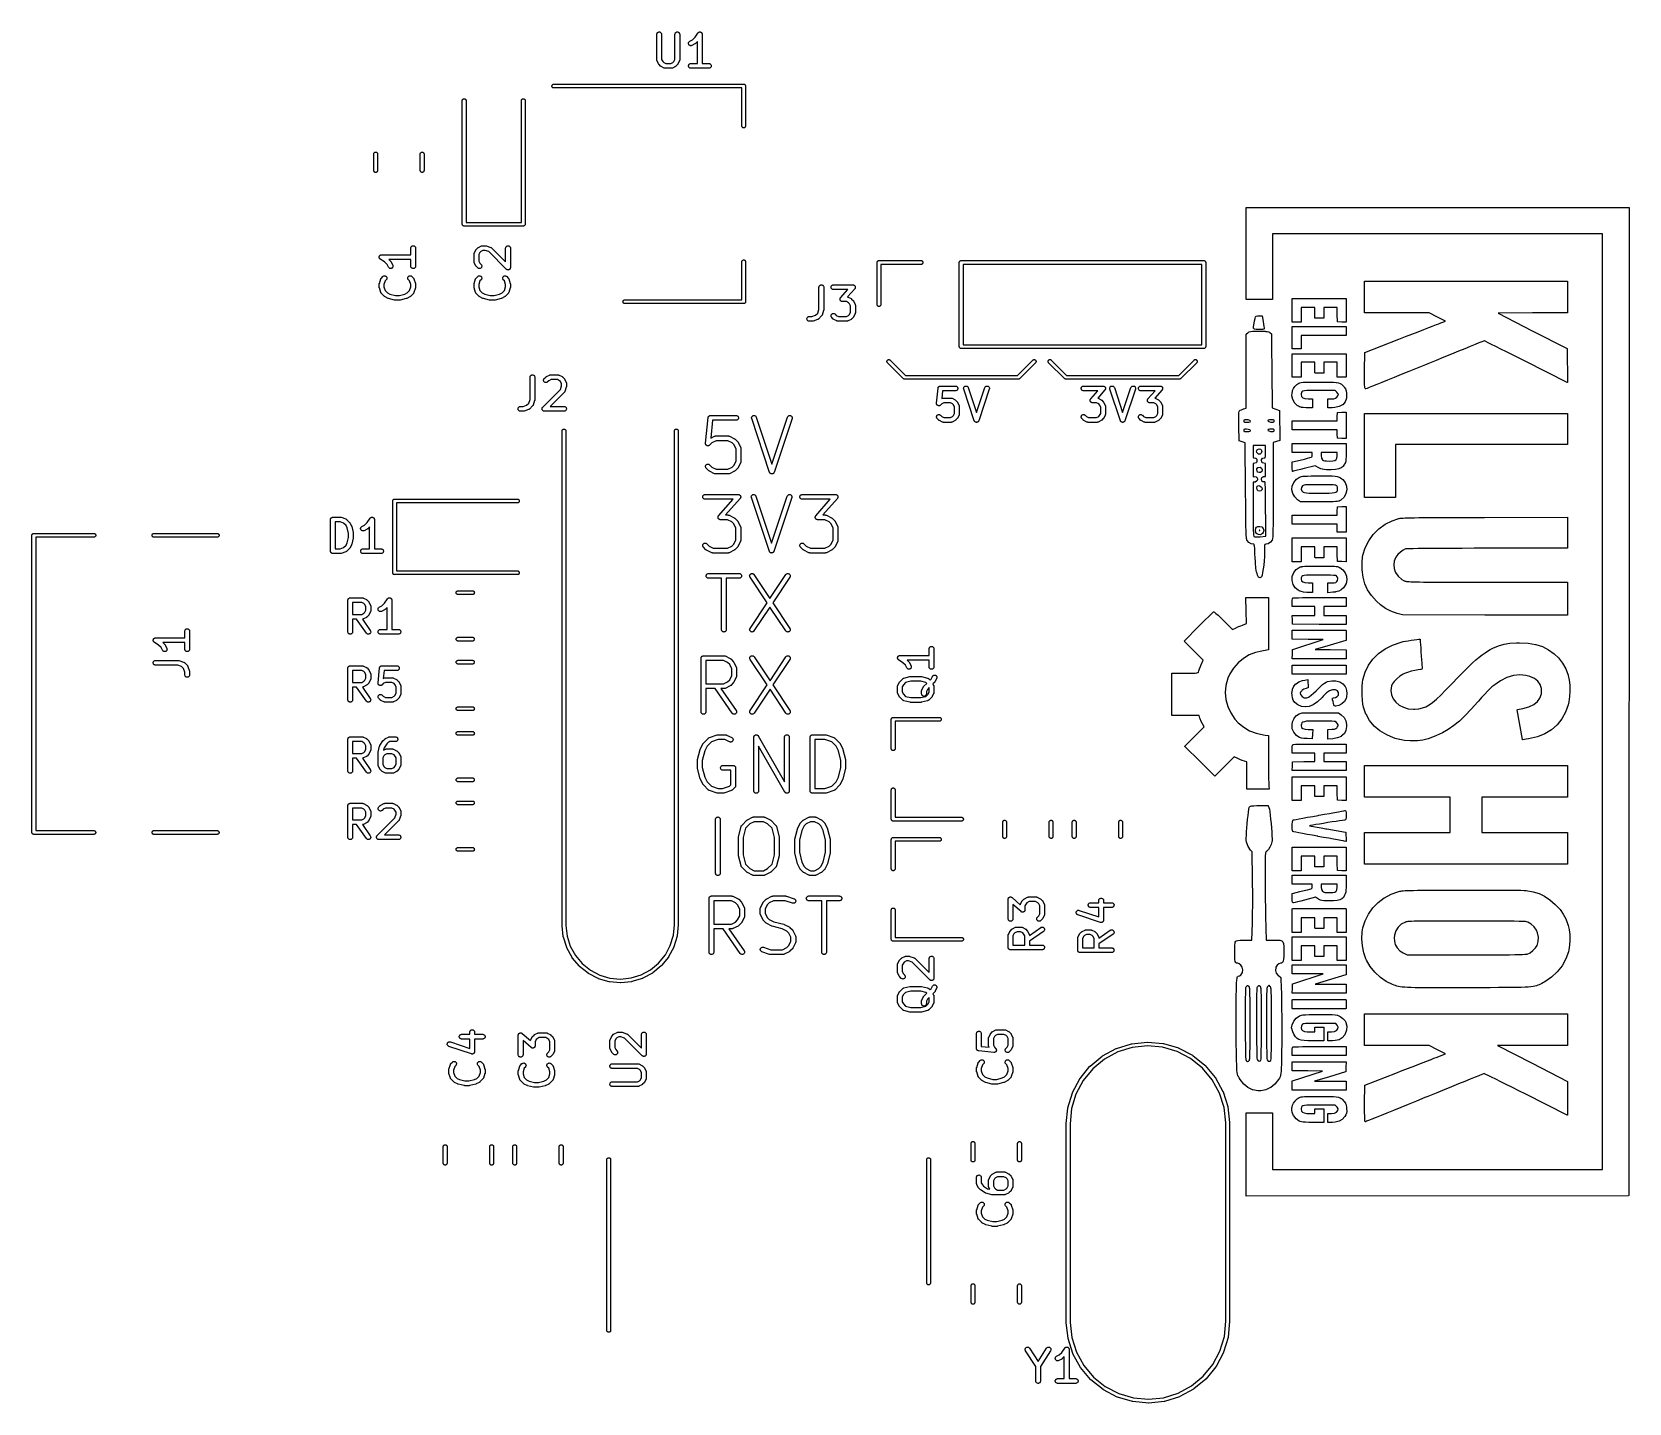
# Model space of a CAD drawing. Extents: x -1.2 to 49.3, y 2.3 to 45.6.
import ezdxf

# ---------------------------------------------------------------- set-up
doc = ezdxf.new("R2010")
doc.units = 0
doc.layers.add('BLACK', color=7, linetype='CONTINUOUS')

msp = doc.modelspace()

# ---------------------------------------------------------------- linework, layer by layer
at = {"layer": 'BLACK', "linetype": 'CONTINUOUS'}
for p, q in [((18.5631, 45.5487), (18.5647, 45.5632)), ((18.5631, 45.5476), (18.5631, 45.5487)), ((18.5631, 44.7381), (18.5631, 45.5476)), ((18.5647, 45.5632), (18.5692, 45.5772)), ((18.5692, 45.5772), (18.5762, 45.59)), ((18.5762, 45.59), (18.5856, 45.6012)), ((18.5856, 45.6012), (18.597, 45.6104)), ((18.597, 45.6104), (18.61, 45.6172)), ((18.61, 45.6172), (18.624, 45.6213)), ((18.624, 45.6213), (18.6386, 45.6226)), ((18.6386, 45.6226), (18.6532, 45.6211)), ((18.6532, 45.6211), (18.6672, 45.6168)), ((18.6672, 45.6168), (18.68, 45.6098)), ((18.68, 45.6098), (18.6913, 45.6005)), ((18.6913, 45.6005), (18.7006, 45.5891)), ((18.7006, 45.5891), (18.7074, 45.5762)), ((18.7074, 45.5762), (18.7117, 45.5622)), ((18.7117, 45.5622), (18.7131, 45.5476)), ((18.7131, 45.5476), (18.7131, 44.7558)), ((19.1345, 45.5487), (19.1362, 45.5632)), ((19.1345, 45.5476), (19.1345, 45.5487)), ((19.1345, 44.7558), (19.1345, 45.5476)), ((19.1362, 45.5632), (19.1406, 45.5772)), ((19.1406, 45.5772), (19.1476, 45.59)), ((19.1476, 45.59), (19.157, 45.6012)), ((19.157, 45.6012), (19.1685, 45.6104)), ((19.1685, 45.6104), (19.1814, 45.6172)), ((19.1814, 45.6172), (19.1955, 45.6213)), ((19.1955, 45.6213), (19.21, 45.6226)), ((19.21, 45.6226), (19.2246, 45.6211)), ((19.2246, 45.6211), (19.2386, 45.6168)), ((19.2386, 45.6168), (19.2515, 45.6098)), ((19.2515, 45.6098), (19.2627, 45.6005)), ((19.2627, 45.6005), (19.272, 45.5891)), ((19.272, 45.5891), (19.2789, 45.5762)), ((19.2789, 45.5762), (19.2831, 45.5622)), ((19.2831, 45.5622), (19.2845, 45.5476)), ((19.2845, 45.5476), (19.2845, 44.7381)), ((19.7703, 45.4525), (19.8614, 45.5892)), ((19.8614, 45.5892), (19.8619, 45.59)), ((19.8619, 45.59), (19.862, 45.5901)), ((19.8619, 45.59), (19.8619, 45.59)), ((19.8619, 45.59), (19.8619, 45.59)), ((19.862, 45.5901), (19.8667, 45.5957)), ((19.8667, 45.5957), (19.8713, 45.6012)), ((19.8713, 45.6012), (19.8714, 45.6012)), ((19.8714, 45.6013), (19.8773, 45.606)), ((19.8714, 45.6012), (19.8714, 45.6013)), ((19.8773, 45.606), (19.8827, 45.6104)), ((19.8827, 45.6104), (19.8828, 45.6104)), ((19.8828, 45.6104), (19.8897, 45.614)), ((19.8828, 45.6104), (19.8828, 45.6104)), ((19.8897, 45.614), (19.8957, 45.6172)), ((19.8957, 45.6172), (19.8958, 45.6172)), ((19.8958, 45.6172), (19.9031, 45.6193)), ((19.8958, 45.6172), (19.8958, 45.6172)), ((19.9031, 45.6193), (19.9098, 45.6213)), ((19.9098, 45.6213), (19.9098, 45.6213)), ((19.9098, 45.6213), (19.9099, 45.6213)), ((19.9099, 45.6213), (19.9171, 45.622)), ((19.9171, 45.622), (19.9243, 45.6226)), ((19.9243, 45.6226), (19.9244, 45.6226)), ((19.9244, 45.6226), (19.9245, 45.6226)), ((19.9245, 45.6226), (19.9319, 45.6218)), ((19.9319, 45.6218), (19.9389, 45.6211)), ((19.9389, 45.6211), (19.9389, 45.6211)), ((19.9389, 45.6211), (19.939, 45.6211)), ((19.939, 45.6211), (19.9464, 45.6188)), ((19.9464, 45.6188), (19.9529, 45.6168)), ((19.9529, 45.6168), (19.9529, 45.6167)), ((19.9529, 45.6167), (19.953, 45.6167)), ((19.953, 45.6167), (19.9595, 45.6132)), ((19.9595, 45.6132), (19.9657, 45.6098)), ((19.9657, 45.6098), (19.9658, 45.6098)), ((19.9658, 45.6098), (19.9658, 45.6097)), ((19.9658, 45.6097), (19.9714, 45.6051)), ((19.9714, 45.6051), (19.977, 45.6005)), ((19.977, 45.6005), (19.9771, 45.6004)), ((19.9771, 45.6004), (19.9771, 45.6004)), ((19.9771, 45.6004), (19.982, 45.5944)), ((19.982, 45.5944), (19.9863, 45.5891)), ((19.9863, 45.5891), (19.9863, 45.5891)), ((19.9863, 45.5891), (19.9863, 45.589)), ((19.9863, 45.589), (19.99, 45.5821)), ((19.99, 45.5821), (19.9931, 45.5762)), ((19.9931, 45.5762), (19.9932, 45.5761)), ((19.9932, 45.5761), (19.9932, 45.5761)), ((19.9932, 45.5761), (19.9954, 45.5689)), ((19.9954, 45.5689), (19.9974, 45.5622)), ((19.9974, 45.5622), (19.9974, 45.5621)), ((19.9974, 45.5621), (19.9974, 45.5621)), ((19.9974, 45.5621), (19.9981, 45.5547)), ((19.9981, 45.5547), (19.9988, 45.5476)), ((19.9988, 45.5476), (19.9988, 44.6226)), ((19.5633, 45.257), (19.5637, 45.2716)), ((19.5656, 45.2425), (19.5633, 45.257)), ((19.5637, 45.2716), (19.567, 45.2859)), ((19.5708, 45.2288), (19.5656, 45.2425)), ((19.567, 45.2859), (19.573, 45.2992)), ((19.5785, 45.2164), (19.5708, 45.2288)), ((19.573, 45.2992), (19.5815, 45.3111)), ((19.5885, 45.2057), (19.5785, 45.2164)), ((19.5815, 45.3111), (19.5922, 45.3212)), ((19.6003, 45.1971), (19.5885, 45.2057)), ((19.5922, 45.3212), (19.6046, 45.329)), ((19.6136, 45.191), (19.6003, 45.1971)), ((19.6046, 45.329), (19.6889, 45.3712)), ((19.6279, 45.1876), (19.6136, 45.191)), ((19.6425, 45.187), (19.6279, 45.1876)), ((19.657, 45.1893), (19.6425, 45.187)), ((19.6707, 45.1944), (19.657, 45.1893)), ((19.6716, 45.1948), (19.6707, 45.1944)), ((19.7669, 45.2424), (19.6716, 45.1948)), ((19.6889, 45.3712), (19.7703, 45.4525)), ((19.7704, 45.2447), (19.7669, 45.2424)), ((19.7742, 45.2466), (19.7704, 45.2447)), ((19.7766, 45.2486), (19.7742, 45.2466)), ((19.7793, 45.2502), (19.7766, 45.2486)), ((19.7823, 45.2531), (19.7793, 45.2502)), ((19.7856, 45.2558), (19.7823, 45.2531)), ((19.7864, 45.2565), (19.7856, 45.2558)), ((19.8488, 45.3189), (19.7864, 45.2565)), ((19.8488, 44.6226), (19.8488, 45.3189)), ((18.5633, 44.7359), (18.5631, 44.7381)), ((18.5632, 44.7337), (18.5633, 44.7359)), ((18.564, 44.7286), (18.5632, 44.7337)), ((18.5645, 44.7235), (18.564, 44.7286)), ((18.5652, 44.7214), (18.5645, 44.7235)), ((18.5655, 44.7192), (18.5652, 44.7214)), ((18.5673, 44.7144), (18.5655, 44.7192)), ((18.5688, 44.7095), (18.5673, 44.7144)), ((18.5698, 44.7076), (18.5688, 44.7095)), ((18.5706, 44.7055), (18.5698, 44.7076)), ((18.571, 44.7046), (18.5706, 44.7055)), ((18.6186, 44.6093), (18.571, 44.7046)), ((18.6209, 44.6057), (18.6186, 44.6093)), ((18.6228, 44.602), (18.6209, 44.6057)), ((18.6248, 44.5996), (18.6228, 44.602)), ((18.6264, 44.5969), (18.6248, 44.5996)), ((18.6293, 44.5939), (18.6264, 44.5969)), ((18.6319, 44.5906), (18.6293, 44.5939)), ((18.6327, 44.5898), (18.6319, 44.5906)), ((18.6803, 44.5422), (18.6327, 44.5898)), ((18.6836, 44.5395), (18.6803, 44.5422)), ((18.6866, 44.5366), (18.6836, 44.5395)), ((18.6892, 44.5349), (18.6866, 44.5366)), ((18.6916, 44.5329), (18.6892, 44.5349)), ((18.6953, 44.5309), (18.6916, 44.5329)), ((18.6989, 44.5286), (18.6953, 44.5309)), ((18.6998, 44.5282), (18.6989, 44.5286)), ((18.795, 44.4805), (18.6998, 44.5282)), ((18.7131, 44.7558), (18.7474, 44.6873)), ((18.7474, 44.6873), (18.7778, 44.6569)), ((18.7778, 44.6569), (18.8463, 44.6226)), ((18.7971, 44.4797), (18.795, 44.4805)), ((18.799, 44.4787), (18.7971, 44.4797)), ((18.8039, 44.4771), (18.799, 44.4787)), ((18.8087, 44.4753), (18.8039, 44.4771)), ((18.8109, 44.4749), (18.8087, 44.4753)), ((18.813, 44.4743), (18.8109, 44.4749)), ((18.8181, 44.4737), (18.813, 44.4743)), ((18.8231, 44.4728), (18.8181, 44.4737)), ((18.8253, 44.4729), (18.8231, 44.4728)), ((18.8275, 44.4726), (18.8253, 44.4729)), ((18.8286, 44.4726), (18.8275, 44.4726)), ((19.019, 44.4726), (18.8286, 44.4726)), ((18.8463, 44.6226), (19.0013, 44.6226)), ((19.0013, 44.6226), (19.0699, 44.6569)), ((19.0212, 44.4728), (19.019, 44.4726)), ((19.0234, 44.4727), (19.0212, 44.4728)), ((19.0285, 44.4735), (19.0234, 44.4727)), ((19.0336, 44.474), (19.0285, 44.4735)), ((19.0357, 44.4747), (19.0336, 44.474)), ((19.0379, 44.475), (19.0357, 44.4747)), ((19.0427, 44.4768), (19.0379, 44.475)), ((19.0476, 44.4783), (19.0427, 44.4768)), ((19.0496, 44.4793), (19.0476, 44.4783)), ((19.0516, 44.4801), (19.0496, 44.4793)), ((19.0526, 44.4805), (19.0516, 44.4801)), ((19.1478, 44.5282), (19.0526, 44.4805)), ((19.0699, 44.6569), (19.1003, 44.6873)), ((19.1003, 44.6873), (19.1345, 44.7558)), ((19.1514, 44.5304), (19.1478, 44.5282)), ((19.1551, 44.5323), (19.1514, 44.5304)), ((19.1576, 44.5343), (19.1551, 44.5323)), ((19.1602, 44.5359), (19.1576, 44.5343)), ((19.1633, 44.5388), (19.1602, 44.5359)), ((19.1666, 44.5415), (19.1633, 44.5388)), ((19.1673, 44.5422), (19.1666, 44.5415)), ((19.2149, 44.5898), (19.1673, 44.5422)), ((19.2176, 44.5931), (19.2149, 44.5898)), ((19.2205, 44.5961), (19.2176, 44.5931)), ((19.2222, 44.5987), (19.2205, 44.5961)), ((19.2242, 44.6011), (19.2222, 44.5987)), ((19.2262, 44.6048), (19.2242, 44.6011)), ((19.2285, 44.6084), (19.2262, 44.6048)), ((19.229, 44.6093), (19.2285, 44.6084)), ((19.2766, 44.7046), (19.229, 44.6093)), ((19.2774, 44.7066), (19.2766, 44.7046)), ((19.2785, 44.7085), (19.2774, 44.7066)), ((19.28, 44.7134), (19.2785, 44.7085)), ((19.2818, 44.7182), (19.28, 44.7134)), ((19.2822, 44.7204), (19.2818, 44.7182)), ((19.2829, 44.7225), (19.2822, 44.7204)), ((19.2835, 44.7276), (19.2829, 44.7225)), ((19.2843, 44.7326), (19.2835, 44.7276)), ((19.2845, 44.737), (19.2843, 44.7349)), ((19.2843, 44.7349), (19.2843, 44.7326)), ((19.2845, 44.7381), (19.2845, 44.737)), ((19.5631, 44.5481), (19.5646, 44.5627)), ((19.5644, 44.5336), (19.5631, 44.5481)), ((19.5686, 44.5195), (19.5644, 44.5336)), ((19.5646, 44.5627), (19.569, 44.5767)), ((19.5753, 44.5066), (19.5686, 44.5195)), ((19.569, 44.5767), (19.5759, 44.5896)), ((19.5845, 44.4951), (19.5753, 44.5066)), ((19.5759, 44.5896), (19.5852, 44.6008)), ((19.5957, 44.4857), (19.5845, 44.4951)), ((19.5852, 44.6008), (19.5966, 44.6101)), ((19.6085, 44.4787), (19.5957, 44.4857)), ((19.5966, 44.6101), (19.6095, 44.617)), ((19.6225, 44.4743), (19.6085, 44.4787)), ((19.6095, 44.617), (19.6235, 44.6212)), ((19.637, 44.4726), (19.6225, 44.4743)), ((19.6235, 44.6212), (19.6381, 44.6226)), ((19.6381, 44.4726), (19.637, 44.4726)), ((19.6381, 44.6226), (19.8488, 44.6226)), ((20.2095, 44.4726), (19.6381, 44.4726)), ((19.9988, 44.6226), (20.2095, 44.6226)), ((20.2095, 44.6226), (20.2106, 44.6226)), ((20.2241, 44.474), (20.2095, 44.4726)), ((20.2106, 44.6226), (20.2251, 44.621)), ((20.2381, 44.4783), (20.2241, 44.474)), ((20.2251, 44.621), (20.2391, 44.6166)), ((20.251, 44.4852), (20.2381, 44.4783)), ((20.2391, 44.6166), (20.2519, 44.6095)), ((20.2624, 44.4944), (20.251, 44.4852)), ((20.2519, 44.6095), (20.2631, 44.6001)), ((20.2717, 44.5057), (20.2624, 44.4944)), ((20.2631, 44.6001), (20.2723, 44.5887)), ((20.2787, 44.5186), (20.2717, 44.5057)), ((20.2723, 44.5887), (20.2791, 44.5757)), ((20.283, 44.5325), (20.2787, 44.5186)), ((20.2791, 44.5757), (20.2832, 44.5617)), ((20.2845, 44.5471), (20.283, 44.5325)), ((20.2832, 44.5617), (20.2845, 44.5471)), ((15.2665, 43.9601), (15.2769, 43.9657)), ((15.2769, 43.9657), (15.2882, 43.9691)), ((15.2882, 43.9691), (15.2971, 43.97)), ((15.2971, 43.97), (21.3071, 43.97)), ((21.3071, 43.97), (21.31, 43.9703)), ((21.31, 43.9703), (21.3129, 43.97)), ((21.3129, 43.97), (21.3129, 43.97)), ((21.3129, 43.97), (21.3218, 43.9691)), ((21.3218, 43.9691), (21.3331, 43.9657)), ((21.3331, 43.9657), (21.3435, 43.9601)), ((12.405, 43.4529), (12.4059, 43.4618)), ((12.4059, 43.4618), (12.4093, 43.4731)), ((12.4093, 43.4731), (12.4149, 43.4835)), ((12.4149, 43.4835), (12.4224, 43.4926)), ((12.4224, 43.4926), (12.4315, 43.5001)), ((12.4315, 43.5001), (12.4419, 43.5057)), ((12.4419, 43.5057), (12.4532, 43.5091)), ((12.4532, 43.5091), (12.465, 43.5103)), ((12.465, 43.5103), (12.4768, 43.5091)), ((12.4768, 43.5091), (12.4881, 43.5057)), ((12.4881, 43.5057), (12.4985, 43.5001)), ((12.4985, 43.5001), (12.5076, 43.4926)), ((12.5076, 43.4926), (12.5151, 43.4835)), ((12.5151, 43.4835), (12.5207, 43.4731)), ((12.5207, 43.4731), (12.5241, 43.4618)), ((12.5241, 43.4618), (12.525, 43.4529)), ((14.275, 43.4529), (14.2759, 43.4618)), ((14.2759, 43.4618), (14.2793, 43.4731)), ((14.2793, 43.4731), (14.2849, 43.4835)), ((14.2849, 43.4835), (14.2924, 43.4926)), ((14.2924, 43.4926), (14.3015, 43.5001)), ((14.3015, 43.5001), (14.3119, 43.5057)), ((14.3119, 43.5057), (14.3232, 43.5091)), ((14.3232, 43.5091), (14.335, 43.5103)), ((14.335, 43.5103), (14.3468, 43.5091)), ((14.3468, 43.5091), (14.3581, 43.5057)), ((14.3581, 43.5057), (14.3685, 43.5001)), ((14.3685, 43.5001), (14.3776, 43.4926)), ((14.3776, 43.4926), (14.3851, 43.4835)), ((14.3851, 43.4835), (14.3907, 43.4731)), ((14.3907, 43.4731), (14.3941, 43.4618)), ((14.3941, 43.4618), (14.395, 43.4529)), ((15.2397, 43.91), (15.2409, 43.9218)), ((15.2409, 43.8982), (15.2397, 43.91)), ((15.2409, 43.9218), (15.2443, 43.9331)), ((15.2443, 43.8869), (15.2409, 43.8982)), ((15.2443, 43.9331), (15.2499, 43.9435)), ((15.2499, 43.8765), (15.2443, 43.8869)), ((15.2499, 43.9435), (15.2574, 43.9526)), ((15.2574, 43.8674), (15.2499, 43.8765)), ((15.2574, 43.9526), (15.2665, 43.9601)), ((15.2665, 43.8599), (15.2574, 43.8674)), ((15.2769, 43.8543), (15.2665, 43.8599)), ((15.2882, 43.8509), (15.2769, 43.8543)), ((15.2971, 43.85), (15.2882, 43.8509)), ((21.25, 43.85), (15.2971, 43.85)), ((21.25, 42.6471), (21.25, 43.85)), ((21.3435, 43.9601), (21.3526, 43.9526)), ((21.3526, 43.9526), (21.3601, 43.9435)), ((21.3601, 43.9435), (21.3657, 43.9331)), ((21.3657, 43.9331), (21.3691, 43.9218)), ((21.3691, 43.9218), (21.3703, 43.91)), ((21.3703, 43.91), (21.37, 43.9071)), ((21.37, 43.9071), (21.37, 42.6471)), ((12.405, 39.543), (12.405, 43.4529)), ((12.525, 43.4529), (12.525, 39.6)), ((14.275, 39.6), (14.275, 43.4529)), ((14.395, 43.4529), (14.395, 39.5429)), ((21.2509, 42.6382), (21.25, 42.6471)), ((21.2543, 42.6269), (21.2509, 42.6382)), ((21.2599, 42.6165), (21.2543, 42.6269)), ((21.2674, 42.6074), (21.2599, 42.6165)), ((21.2765, 42.5999), (21.2674, 42.6074)), ((21.2869, 42.5943), (21.2765, 42.5999)), ((21.2982, 42.5909), (21.2869, 42.5943)), ((21.31, 42.5897), (21.2982, 42.5909)), ((21.3218, 42.5909), (21.31, 42.5897)), ((21.3331, 42.5943), (21.3218, 42.5909)), ((21.3435, 42.5999), (21.3331, 42.5943)), ((21.3526, 42.6074), (21.3435, 42.5999)), ((21.3601, 42.6165), (21.3526, 42.6074)), ((21.3657, 42.6269), (21.3601, 42.6165)), ((21.3691, 42.6382), (21.3657, 42.6269)), ((21.37, 42.6471), (21.3691, 42.6382)), ((9.605, 41.7642), (9.60587, 41.773)), ((9.605, 41.2358), (9.605, 41.7642)), ((9.60587, 41.773), (9.6093, 41.7843)), ((9.6093, 41.7843), (9.61487, 41.7947)), ((9.61487, 41.7947), (9.62237, 41.8039)), ((9.62237, 41.8039), (9.63151, 41.8114)), ((9.63151, 41.8114), (9.64193, 41.817)), ((9.64193, 41.817), (9.65324, 41.8204)), ((9.65324, 41.8204), (9.665, 41.8215)), ((9.665, 41.8215), (9.67676, 41.8204)), ((9.67676, 41.8204), (9.68807, 41.817)), ((9.68807, 41.817), (9.69849, 41.8114)), ((9.69849, 41.8114), (9.70763, 41.8039)), ((9.70763, 41.8039), (9.71513, 41.7947)), ((9.71513, 41.7947), (9.7207, 41.7843)), ((9.7207, 41.7843), (9.72413, 41.773)), ((9.72413, 41.773), (9.725, 41.7642)), ((9.725, 41.7642), (9.725, 41.2358)), ((11.075, 41.7642), (11.0759, 41.773)), ((11.075, 41.2358), (11.075, 41.7642)), ((11.0759, 41.773), (11.0793, 41.7843)), ((11.0793, 41.7843), (11.0849, 41.7947)), ((11.0849, 41.7947), (11.0924, 41.8039)), ((11.0924, 41.8039), (11.1015, 41.8114)), ((11.1015, 41.8114), (11.1119, 41.817)), ((11.1119, 41.817), (11.1232, 41.8204)), ((11.1232, 41.8204), (11.135, 41.8215)), ((11.135, 41.8215), (11.1468, 41.8204)), ((11.1468, 41.8204), (11.1581, 41.817)), ((11.1581, 41.817), (11.1685, 41.8114)), ((11.1685, 41.8114), (11.1776, 41.8039)), ((11.1776, 41.8039), (11.1851, 41.7947)), ((11.1851, 41.7947), (11.1907, 41.7843)), ((11.1907, 41.7843), (11.1941, 41.773)), ((11.1941, 41.773), (11.195, 41.7642)), ((11.195, 41.7642), (11.195, 41.2358)), ((9.60587, 41.227), (9.605, 41.2358)), ((9.6093, 41.2157), (9.60587, 41.227)), ((9.61487, 41.2053), (9.6093, 41.2157)), ((9.62237, 41.1961), (9.61487, 41.2053)), ((9.6315, 41.1886), (9.62237, 41.1961)), ((9.64193, 41.183), (9.6315, 41.1886)), ((9.65324, 41.1796), (9.64193, 41.183)), ((9.665, 41.1785), (9.65324, 41.1796)), ((9.67676, 41.1796), (9.665, 41.1785)), ((9.68807, 41.183), (9.67676, 41.1796)), ((9.69849, 41.1886), (9.68807, 41.183)), ((9.70763, 41.1961), (9.69849, 41.1886)), ((9.71513, 41.2053), (9.70763, 41.1961)), ((9.7207, 41.2157), (9.71513, 41.2053)), ((9.72413, 41.227), (9.7207, 41.2157)), ((9.725, 41.2358), (9.72413, 41.227)), ((11.0759, 41.227), (11.075, 41.2358)), ((11.0793, 41.2157), (11.0759, 41.227)), ((11.0849, 41.2053), (11.0793, 41.2157)), ((11.0924, 41.1961), (11.0849, 41.2053)), ((11.1015, 41.1886), (11.0924, 41.1961)), ((11.1119, 41.183), (11.1015, 41.1886)), ((11.1232, 41.1796), (11.1119, 41.183)), ((11.135, 41.1785), (11.1232, 41.1796)), ((11.1468, 41.1796), (11.135, 41.1785)), ((11.1581, 41.183), (11.1468, 41.1796)), ((11.1685, 41.1886), (11.1581, 41.183)), ((11.1776, 41.1961), (11.1685, 41.1886)), ((11.1851, 41.2053), (11.1776, 41.1961)), ((11.1907, 41.2157), (11.1851, 41.2053)), ((11.1941, 41.227), (11.1907, 41.2157)), ((11.195, 41.2358), (11.1941, 41.227)), ((37.2048, 40.0671), (37.2049, 40.0676)), ((37.2048, 37.1672), (37.2048, 40.0671)), ((37.2049, 40.068), (37.2051, 40.0686)), ((37.2049, 40.0676), (37.2049, 40.068)), ((37.2049, 40.068), (37.2049, 40.068)), ((37.2049, 40.068), (37.2049, 40.068)), ((37.2051, 40.0686), (37.2052, 40.0689)), ((37.2052, 40.069), (37.2055, 40.0695)), ((37.2052, 40.0689), (37.2052, 40.069)), ((37.2052, 40.069), (37.2052, 40.069)), ((37.2055, 40.0695), (37.2057, 40.0698)), ((37.2057, 40.0698), (37.206, 40.0702)), ((37.2057, 40.0698), (37.2057, 40.0698)), ((37.2057, 40.0698), (37.2057, 40.0698)), ((37.206, 40.0702), (37.2063, 40.0705)), ((37.2063, 40.0706), (37.2067, 40.0708)), ((37.2063, 40.0705), (37.2063, 40.0706)), ((37.2063, 40.0706), (37.2063, 40.0706)), ((37.2067, 40.0708), (37.2071, 40.0712)), ((37.2071, 40.0712), (37.2075, 40.0714)), ((37.2071, 40.0712), (37.2071, 40.0712)), ((37.2071, 40.0712), (37.2071, 40.0712)), ((37.2075, 40.0714), (37.2079, 40.0716)), ((37.2079, 40.0716), (37.2079, 40.0716)), ((37.2079, 40.0716), (37.208, 40.0716)), ((37.208, 40.0716), (37.2084, 40.0718)), ((37.2084, 40.0718), (37.2089, 40.0719)), ((37.2089, 40.0719), (37.2093, 40.072)), ((37.2089, 40.0719), (37.2089, 40.0719)), ((37.2089, 40.0719), (37.2089, 40.0719)), ((37.2093, 40.072), (37.2098, 40.072)), ((37.2098, 40.072), (49.3173, 40.072)), ((49.3222, 40.067), (49.3116, 8.81441)), ((49.3173, 40.072), (49.3177, 40.0719)), ((49.3177, 40.0719), (49.3182, 40.0719)), ((49.3182, 40.0719), (49.3182, 40.0719)), ((49.3182, 40.0719), (49.3182, 40.0719)), ((49.3182, 40.0719), (49.3187, 40.0718)), ((49.3187, 40.0718), (49.3191, 40.0716)), ((49.3191, 40.0716), (49.3192, 40.0716)), ((49.3192, 40.0716), (49.3192, 40.0716)), ((49.3192, 40.0716), (49.3196, 40.0713)), ((49.3196, 40.0713), (49.32, 40.0711)), ((49.32, 40.0711), (49.32, 40.0711)), ((49.32, 40.0711), (49.32, 40.0711)), ((49.32, 40.0711), (49.3204, 40.0708)), ((49.3204, 40.0708), (49.3207, 40.0705)), ((49.3207, 40.0705), (49.3208, 40.0705)), ((49.3208, 40.0705), (49.3208, 40.0705)), ((49.3208, 40.0705), (49.321, 40.0702)), ((49.321, 40.0702), (49.3214, 40.0698)), ((49.3214, 40.0698), (49.3214, 40.0697)), ((49.3214, 40.0697), (49.3214, 40.0697)), ((49.3214, 40.0697), (49.3216, 40.0694)), ((49.3216, 40.0694), (49.3218, 40.0689)), ((49.3218, 40.0689), (49.3218, 40.0689)), ((49.3218, 40.0689), (49.3218, 40.0689)), ((49.3218, 40.0689), (49.3219, 40.0685)), ((49.3219, 40.0685), (49.3221, 40.068)), ((49.3221, 40.068), (49.3221, 40.068)), ((49.3221, 40.068), (49.3221, 40.0679)), ((49.3221, 40.0679), (49.3221, 40.0675)), ((49.3221, 40.0675), (49.3222, 40.067)), ((12.4047, 39.54), (12.405, 39.543)), ((12.4059, 39.5282), (12.4047, 39.54)), ((12.4093, 39.5169), (12.4059, 39.5282)), ((12.4149, 39.5065), (12.4093, 39.5169)), ((12.4224, 39.4974), (12.4149, 39.5065)), ((12.4315, 39.4899), (12.4224, 39.4974)), ((12.4419, 39.4843), (12.4315, 39.4899)), ((12.4532, 39.4809), (12.4419, 39.4843)), ((12.4621, 39.48), (12.4532, 39.4809)), ((12.465, 39.4797), (12.4621, 39.48)), ((12.4621, 39.48), (12.4621, 39.48)), ((12.4679, 39.48), (12.465, 39.4797)), ((14.3321, 39.48), (12.4679, 39.48)), ((12.525, 39.6), (14.275, 39.6)), ((14.335, 39.4797), (14.3321, 39.48)), ((14.3379, 39.48), (14.335, 39.4797)), ((14.3468, 39.4809), (14.3379, 39.48)), ((14.3379, 39.48), (14.3379, 39.48)), ((14.3581, 39.4843), (14.3468, 39.4809)), ((14.3685, 39.4899), (14.3581, 39.4843)), ((14.3776, 39.4974), (14.3685, 39.4899)), ((14.3851, 39.5065), (14.3776, 39.4974)), ((14.3907, 39.5169), (14.3851, 39.5065)), ((14.3941, 39.5282), (14.3907, 39.5169)), ((14.3953, 39.54), (14.3941, 39.5282)), ((14.395, 39.5429), (14.3953, 39.54)), ((48.4867, 39.2365), (38.0403, 39.2365)), ((38.0403, 39.2365), (38.0403, 37.1671)), ((48.4867, 9.63433), (48.4867, 39.2365)), ((9.77738, 38.5006), (9.77814, 38.5078)), ((9.77738, 38.5005), (9.77739, 38.5006)), ((9.77739, 38.5006), (9.77738, 38.5006)), ((9.77807, 38.493), (9.77738, 38.5005)), ((9.77869, 38.4861), (9.77807, 38.493)), ((9.77814, 38.5078), (9.77891, 38.5151)), ((9.7787, 38.486), (9.77869, 38.4861)), ((9.77871, 38.4859), (9.7787, 38.486)), ((9.78082, 38.4788), (9.77871, 38.4859)), ((9.77891, 38.5151), (9.77893, 38.5151)), ((9.77893, 38.5151), (9.77894, 38.5152)), ((9.77894, 38.5152), (9.78114, 38.5223)), ((9.7828, 38.472), (9.78082, 38.4788)), ((9.78114, 38.5223), (9.78324, 38.5291)), ((9.78282, 38.472), (9.7828, 38.472)), ((9.78284, 38.4719), (9.78282, 38.472)), ((9.78608, 38.4657), (9.78284, 38.4719)), ((9.78324, 38.5291), (9.78327, 38.5291)), ((9.78327, 38.5291), (9.78328, 38.5292)), ((9.78328, 38.5292), (9.78683, 38.5357)), ((9.78956, 38.459), (9.78608, 38.4657)), ((9.78683, 38.5357), (9.7902, 38.5419)), ((9.7896, 38.459), (9.78956, 38.459)), ((9.78962, 38.4589), (9.7896, 38.459)), ((9.79416, 38.4533), (9.78962, 38.4589)), ((9.7902, 38.5419), (9.79024, 38.542)), ((9.79024, 38.542), (9.79027, 38.542)), ((9.79027, 38.542), (9.7949, 38.5476)), ((9.79871, 38.4476), (9.79416, 38.4533)), ((9.7949, 38.5476), (9.79953, 38.5532)), ((9.79876, 38.4476), (9.79871, 38.4476)), ((9.7988, 38.4475), (9.79876, 38.4476)), ((9.80446, 38.4428), (9.7988, 38.4475)), ((9.79953, 38.5532), (9.79958, 38.5533)), ((9.79958, 38.5533), (9.79962, 38.5533)), ((9.79962, 38.5533), (9.80541, 38.558)), ((9.80991, 38.4382), (9.80446, 38.4428)), ((9.80541, 38.558), (9.81088, 38.5625)), ((9.81, 38.4381), (9.80991, 38.4382)), ((9.81001, 38.4381), (9.81, 38.4381)), ((9.81002, 38.4381), (9.81001, 38.4381)), ((9.81078, 38.4376), (9.81002, 38.4381)), ((9.94746, 38.3465), (9.81078, 38.4376)), ((9.81088, 38.5625), (9.81092, 38.5625)), ((9.81092, 38.5625), (9.81097, 38.5625)), ((9.81097, 38.5625), (9.81755, 38.566)), ((9.81755, 38.566), (9.8238, 38.5693)), ((9.8238, 38.5693), (9.82386, 38.5694)), ((9.82386, 38.5694), (9.82391, 38.5694)), ((9.82391, 38.5694), (9.83073, 38.5714)), ((9.83073, 38.5714), (9.83781, 38.5736)), ((9.83781, 38.5736), (9.83787, 38.5736)), ((9.83787, 38.5736), (9.83793, 38.5736)), ((9.83793, 38.5736), (9.84523, 38.5743)), ((9.84523, 38.5743), (9.85238, 38.575)), ((9.85238, 38.575), (10.7774, 38.575)), ((10.7774, 38.425), (10.0811, 38.425)), ((10.0811, 38.425), (10.1435, 38.3626)), ((10.7774, 38.7868), (10.779, 38.8013)), ((10.7774, 38.7857), (10.7774, 38.7868)), ((10.7774, 38.575), (10.7774, 38.7857)), ((10.7774, 38.2143), (10.7774, 38.425)), ((10.779, 38.8013), (10.7834, 38.8153)), ((10.7834, 38.8153), (10.7905, 38.8281)), ((10.7905, 38.8281), (10.7999, 38.8393)), ((10.7999, 38.8393), (10.8113, 38.8485)), ((10.8113, 38.8485), (10.8243, 38.8553)), ((10.8243, 38.8553), (10.8383, 38.8594)), ((10.8383, 38.8594), (10.8529, 38.8607)), ((10.8529, 38.8607), (10.8675, 38.8592)), ((10.8675, 38.8592), (10.8814, 38.8549)), ((10.8814, 38.8549), (10.8943, 38.8479)), ((10.8943, 38.8479), (10.9056, 38.8386)), ((10.9056, 38.8386), (10.9148, 38.8272)), ((10.9148, 38.8272), (10.9217, 38.8143)), ((10.9217, 38.8143), (10.926, 38.8003)), ((10.926, 38.8003), (10.9274, 38.7857)), ((10.9274, 38.7857), (10.9274, 38.2143)), ((12.7774, 38.5963), (12.7776, 38.5985)), ((12.7774, 38.5952), (12.7774, 38.5963)), ((12.7774, 38.3571), (12.7774, 38.5952)), ((12.7776, 38.6007), (12.7784, 38.6057)), ((12.7776, 38.5985), (12.7776, 38.6007)), ((12.7784, 38.6057), (12.779, 38.6108)), ((12.779, 38.6108), (12.7797, 38.6129)), ((12.7797, 38.6129), (12.7801, 38.6151)), ((12.7801, 38.6151), (12.7819, 38.6199)), ((12.7819, 38.6199), (12.7834, 38.6248)), ((12.7834, 38.6248), (12.7845, 38.6267)), ((12.7845, 38.6267), (12.7853, 38.6288)), ((12.7853, 38.6288), (12.8329, 38.724)), ((12.8329, 38.724), (12.8334, 38.725)), ((12.8334, 38.725), (12.8357, 38.7285)), ((12.8357, 38.7285), (12.8377, 38.7322)), ((12.8377, 38.7322), (12.8397, 38.7346)), ((12.8397, 38.7346), (12.8414, 38.7372)), ((12.8414, 38.7372), (12.8443, 38.7403)), ((12.8443, 38.7403), (12.847, 38.7435)), ((12.847, 38.7435), (12.8946, 38.7911)), ((12.8946, 38.7911), (12.8953, 38.7919)), ((12.8953, 38.7919), (12.8986, 38.7945)), ((12.8986, 38.7945), (12.9017, 38.7974)), ((12.9017, 38.7974), (12.9043, 38.7991)), ((12.9043, 38.7991), (12.9068, 38.801)), ((12.9068, 38.801), (12.9105, 38.8029)), ((12.9105, 38.8029), (12.9141, 38.8052)), ((12.9141, 38.8052), (13.0093, 38.8528)), ((12.9616, 38.646), (12.9274, 38.5775)), ((12.9274, 38.5775), (12.9274, 38.3748)), ((12.992, 38.6765), (12.9616, 38.646)), ((13.0606, 38.7107), (12.992, 38.6765)), ((13.0093, 38.8528), (13.0103, 38.8533)), ((13.0103, 38.8533), (13.0123, 38.854)), ((13.0123, 38.854), (13.0143, 38.8551)), ((13.0143, 38.8551), (13.0192, 38.8565)), ((13.0192, 38.8565), (13.024, 38.8583)), ((13.024, 38.8583), (13.0262, 38.8586)), ((13.0262, 38.8586), (13.0283, 38.8593)), ((13.0283, 38.8593), (13.0334, 38.8598)), ((13.0334, 38.8598), (13.0385, 38.8606)), ((13.0385, 38.8606), (13.0407, 38.8605)), ((13.0407, 38.8605), (13.0429, 38.8607)), ((13.0429, 38.8607), (13.1381, 38.8607)), ((13.1259, 38.7107), (13.0606, 38.7107)), ((13.2404, 38.6725), (13.1259, 38.7107)), ((13.1381, 38.8607), (13.1391, 38.8607)), ((13.1391, 38.8607), (13.1433, 38.8602)), ((13.1433, 38.8602), (13.1475, 38.8601)), ((13.1475, 38.8601), (13.1506, 38.8594)), ((13.1506, 38.8594), (13.1537, 38.8591)), ((13.1537, 38.8591), (13.1577, 38.8578)), ((13.1577, 38.8578), (13.1618, 38.8569)), ((13.1618, 38.8569), (13.3047, 38.8092)), ((13.7993, 38.1136), (13.2404, 38.6725)), ((13.3047, 38.8092), (13.3057, 38.8089)), ((13.3057, 38.8089), (13.3077, 38.808)), ((13.3077, 38.808), (13.3098, 38.8073)), ((13.3098, 38.8073), (13.3143, 38.8049)), ((13.3143, 38.8049), (13.3189, 38.8028)), ((13.3189, 38.8028), (13.3207, 38.8015)), ((13.3207, 38.8015), (13.3227, 38.8004)), ((13.3227, 38.8004), (13.3266, 38.7972)), ((13.3266, 38.7972), (13.3308, 38.7941)), ((13.3308, 38.7941), (13.3323, 38.7925)), ((13.3323, 38.7925), (13.334, 38.7911)), ((13.334, 38.7911), (13.7774, 38.3477)), ((13.7774, 38.7868), (13.779, 38.8013)), ((13.7774, 38.7857), (13.7774, 38.7868)), ((13.7774, 38.3477), (13.7774, 38.7857)), ((13.779, 38.8013), (13.7834, 38.8153)), ((13.7834, 38.8153), (13.7905, 38.8281)), ((13.7905, 38.8281), (13.7999, 38.8393)), ((13.7999, 38.8393), (13.8113, 38.8485)), ((13.8113, 38.8485), (13.8243, 38.8553)), ((13.8243, 38.8553), (13.8383, 38.8594)), ((13.8383, 38.8594), (13.8529, 38.8607)), ((13.8529, 38.8607), (13.8675, 38.8592)), ((13.8675, 38.8592), (13.8814, 38.8549)), ((13.8814, 38.8549), (13.8943, 38.8479)), ((13.8943, 38.8479), (13.9056, 38.8386)), ((13.9056, 38.8386), (13.9148, 38.8272)), ((13.9148, 38.8272), (13.9217, 38.8143)), ((13.9217, 38.8143), (13.926, 38.8003)), ((13.926, 38.8003), (13.9274, 38.7857)), ((13.9274, 38.7857), (13.9274, 38.1667)), ((21.2765, 38.4001), (21.2869, 38.4057)), ((21.2869, 38.4057), (21.2982, 38.4091)), ((21.2982, 38.4091), (21.31, 38.4103)), ((21.31, 38.4103), (21.3218, 38.4091)), ((21.3218, 38.4091), (21.3331, 38.4057)), ((21.3331, 38.4057), (21.3435, 38.4001)), ((9.90677, 37.8962), (9.91977, 37.903)), ((9.91977, 37.903), (9.93382, 37.9071)), ((9.93382, 37.9071), (9.9484, 37.9083)), ((10.0288, 38.2651), (9.94746, 38.3465)), ((9.9484, 37.9083), (9.96296, 37.9067)), ((9.96296, 37.9067), (9.97692, 37.9024)), ((9.97692, 37.9024), (9.98977, 37.8954)), ((10.071, 38.1807), (10.0288, 38.2651)), ((10.0788, 38.1684), (10.071, 38.1807)), ((10.0889, 38.1577), (10.0788, 38.1684)), ((10.1008, 38.1492), (10.0889, 38.1577)), ((10.1141, 38.1432), (10.1008, 38.1492)), ((10.1284, 38.1399), (10.1141, 38.1432)), ((10.143, 38.1394), (10.1284, 38.1399)), ((10.1575, 38.1418), (10.143, 38.1394)), ((10.1435, 38.3626), (10.1442, 38.3618)), ((10.1442, 38.3618), (10.1469, 38.3585)), ((10.1469, 38.3585), (10.1498, 38.3555)), ((10.1498, 38.3555), (10.1514, 38.3528)), ((10.1514, 38.3528), (10.1534, 38.3504)), ((10.1534, 38.3504), (10.1553, 38.3466)), ((10.1553, 38.3466), (10.1576, 38.3431)), ((10.1712, 38.147), (10.1575, 38.1418)), ((10.1576, 38.3431), (10.2052, 38.2478)), ((10.1836, 38.1547), (10.1712, 38.147)), ((10.1943, 38.1647), (10.1836, 38.1547)), ((10.2029, 38.1765), (10.1943, 38.1647)), ((10.209, 38.1898), (10.2029, 38.1765)), ((10.2052, 38.2478), (10.2056, 38.2469)), ((10.2056, 38.2469), (10.2107, 38.2331)), ((10.2124, 38.2041), (10.209, 38.1898)), ((10.2107, 38.2331), (10.213, 38.2187)), ((10.213, 38.2187), (10.2124, 38.2041)), ((10.7159, 37.8959), (10.7288, 37.9028)), ((10.7288, 37.9028), (10.7428, 37.907)), ((10.7428, 37.907), (10.7574, 37.9083)), ((10.7574, 37.9083), (10.772, 37.9069)), ((10.772, 37.9069), (10.786, 37.9026)), ((10.7788, 38.1997), (10.7774, 38.2143)), ((10.783, 38.1857), (10.7788, 38.1997)), ((10.7899, 38.1728), (10.783, 38.1857)), ((10.786, 37.9026), (10.7989, 37.8957)), ((10.7992, 38.1614), (10.7899, 38.1728)), ((10.8104, 38.1521), (10.7992, 38.1614)), ((10.8233, 38.1451), (10.8104, 38.1521)), ((10.8373, 38.1408), (10.8233, 38.1451)), ((10.8519, 38.1393), (10.8373, 38.1408)), ((10.8664, 38.1406), (10.8519, 38.1393)), ((10.8805, 38.1447), (10.8664, 38.1406)), ((10.8934, 38.1515), (10.8805, 38.1447)), ((10.9049, 38.1607), (10.8934, 38.1515)), ((10.9143, 38.1719), (10.9049, 38.1607)), ((10.9213, 38.1847), (10.9143, 38.1719)), ((10.9257, 38.1987), (10.9213, 38.1847)), ((10.9274, 38.2132), (10.9257, 38.1987)), ((10.9274, 38.2143), (10.9274, 38.2132)), ((12.7776, 38.3549), (12.7774, 38.3571)), ((12.7775, 38.3527), (12.7776, 38.3549)), ((12.7783, 38.3477), (12.7775, 38.3527)), ((12.7788, 38.3426), (12.7783, 38.3477)), ((12.7794, 38.3405), (12.7788, 38.3426)), ((12.7798, 38.3383), (12.7794, 38.3405)), ((12.7816, 38.3335), (12.7798, 38.3383)), ((12.783, 38.3286), (12.7816, 38.3335)), ((12.7841, 38.3266), (12.783, 38.3286)), ((12.7848, 38.3245), (12.7841, 38.3266)), ((12.7853, 38.3236), (12.7848, 38.3245)), ((12.8329, 38.2284), (12.7853, 38.3236)), ((12.8352, 38.2248), (12.8329, 38.2284)), ((12.8371, 38.2211), (12.8352, 38.2248)), ((12.839, 38.2186), (12.8371, 38.2211)), ((12.8407, 38.216), (12.839, 38.2186)), ((12.8436, 38.2129), (12.8407, 38.216)), ((12.8462, 38.2096), (12.8436, 38.2129)), ((12.847, 38.2089), (12.8462, 38.2096)), ((12.8946, 38.1613), (12.847, 38.2089)), ((12.9059, 38.152), (12.8946, 38.1613)), ((12.9188, 38.145), (12.9059, 38.152)), ((12.9068, 37.8962), (12.9198, 37.903)), ((12.9328, 38.1408), (12.9188, 38.145)), ((12.9198, 37.903), (12.9338, 37.9071)), ((12.9274, 38.3748), (12.9616, 38.3063)), ((12.9474, 38.1393), (12.9328, 38.1408)), ((12.9338, 37.9071), (12.9484, 37.9083)), ((12.9619, 38.1407), (12.9474, 38.1393)), ((12.9484, 37.9083), (12.963, 37.9067)), ((12.9616, 38.3063), (13.0007, 38.2673)), ((12.976, 38.1448), (12.9619, 38.1407)), ((12.963, 37.9067), (12.9769, 37.9024)), ((12.9889, 38.1517), (12.976, 38.1448)), ((12.9769, 37.9024), (12.9898, 37.8954)), ((13.0003, 38.1609), (12.9889, 38.1517)), ((13.0096, 38.1721), (13.0003, 38.1609)), ((13.0007, 38.2673), (13.0014, 38.2666)), ((13.0014, 38.2666), (13.0105, 38.2551)), ((13.0167, 38.185), (13.0096, 38.1721)), ((13.0105, 38.2551), (13.0173, 38.2421)), ((13.021, 38.1989), (13.0167, 38.185)), ((13.0173, 38.2421), (13.0213, 38.2281)), ((13.0226, 38.2135), (13.021, 38.1989)), ((13.0213, 38.2281), (13.0226, 38.2135)), ((13.7159, 37.8959), (13.7288, 37.9028)), ((13.7288, 37.9028), (13.7428, 37.907)), ((13.7428, 37.907), (13.7574, 37.9083)), ((13.7574, 37.9083), (13.772, 37.9069)), ((13.772, 37.9069), (13.786, 37.9026)), ((13.786, 37.9026), (13.7989, 37.8957)), ((13.8049, 38.1091), (13.7993, 38.1136)), ((13.8104, 38.1045), (13.8049, 38.1091)), ((13.8106, 38.1044), (13.8104, 38.1045)), ((13.8107, 38.1043), (13.8106, 38.1044)), ((13.817, 38.101), (13.8107, 38.1043)), ((13.8233, 38.0975), (13.817, 38.101)), ((13.8234, 38.0975), (13.8233, 38.0975)), ((13.8236, 38.0974), (13.8234, 38.0975)), ((13.8304, 38.0953), (13.8236, 38.0974)), ((13.8373, 38.0932), (13.8304, 38.0953)), ((13.8374, 38.0932), (13.8373, 38.0932)), ((13.8376, 38.0931), (13.8374, 38.0932)), ((13.8448, 38.0924), (13.8376, 38.0931)), ((13.8519, 38.0917), (13.8448, 38.0924)), ((13.852, 38.0917), (13.8519, 38.0917)), ((13.8521, 38.0917), (13.852, 38.0917)), ((13.8593, 38.0923), (13.8521, 38.0917)), ((13.8664, 38.093), (13.8593, 38.0923)), ((13.8666, 38.093), (13.8664, 38.093)), ((13.8667, 38.093), (13.8666, 38.093)), ((13.8736, 38.0951), (13.8667, 38.093)), ((13.8805, 38.0971), (13.8736, 38.0951)), ((13.8806, 38.0972), (13.8805, 38.0971)), ((13.8807, 38.0972), (13.8806, 38.0972)), ((13.8873, 38.1007), (13.8807, 38.0972)), ((13.8934, 38.1039), (13.8873, 38.1007)), ((13.8935, 38.104), (13.8934, 38.1039)), ((13.8937, 38.1041), (13.8935, 38.104)), ((13.8993, 38.1086), (13.8937, 38.1041)), ((13.9049, 38.1131), (13.8993, 38.1086)), ((13.905, 38.1133), (13.9049, 38.1132)), ((13.9049, 38.1132), (13.9049, 38.1131)), ((13.9096, 38.1187), (13.905, 38.1133)), ((13.9143, 38.1243), (13.9096, 38.1187)), ((13.9144, 38.1245), (13.9143, 38.1244)), ((13.9143, 38.1244), (13.9143, 38.1243)), ((13.9179, 38.1309), (13.9144, 38.1245)), ((13.9213, 38.1371), (13.9179, 38.1309)), ((13.9214, 38.1372), (13.9213, 38.1371)), ((13.9236, 38.1443), (13.9214, 38.1374)), ((13.9214, 38.1374), (13.9214, 38.1372)), ((13.9257, 38.1511), (13.9236, 38.1443)), ((13.9258, 38.1512), (13.9257, 38.1511)), ((13.9266, 38.1584), (13.9258, 38.1513)), ((13.9258, 38.1513), (13.9258, 38.1512)), ((13.9274, 38.1656), (13.9266, 38.1584)), ((13.9274, 38.1667), (13.9274, 38.1659)), ((13.9274, 38.1659), (13.9274, 38.1659)), ((13.9274, 38.1659), (13.9274, 38.1659)), ((13.9274, 38.1659), (13.9274, 38.1656)), ((21.25, 38.3529), (21.2509, 38.3618)), ((21.25, 37.15), (21.25, 38.3529)), ((21.2509, 38.3618), (21.2543, 38.3731)), ((21.2543, 38.3731), (21.2599, 38.3835)), ((21.2599, 38.3835), (21.2674, 38.3926)), ((21.2674, 38.3926), (21.2765, 38.4001)), ((21.3435, 38.4001), (21.3526, 38.3926)), ((21.3526, 38.3926), (21.3601, 38.3835)), ((21.3601, 38.3835), (21.3657, 38.3731)), ((21.3657, 38.3731), (21.3691, 38.3618)), ((21.3691, 38.3618), (21.37, 38.3529)), ((21.37, 38.3529), (21.37, 37.0929)), ((25.5297, 38.33), (25.5309, 38.3418)), ((25.53, 38.327), (25.5297, 38.33)), ((25.53, 36.9971), (25.53, 38.327)), ((25.5309, 38.3418), (25.5343, 38.3531)), ((25.5343, 38.3531), (25.5399, 38.3635)), ((25.5399, 38.3635), (25.5474, 38.3726)), ((25.5474, 38.3726), (25.5565, 38.3801)), ((25.5565, 38.3801), (25.5669, 38.3857)), ((25.5669, 38.3857), (25.5782, 38.3891)), ((25.5782, 38.3891), (25.5871, 38.39)), ((25.5871, 38.39), (25.59, 38.3903)), ((25.5871, 38.39), (25.5871, 38.39)), ((25.59, 38.3903), (25.5929, 38.39)), ((25.5929, 38.39), (26.9229, 38.39)), ((26.9229, 38.27), (25.65, 38.27)), ((25.65, 38.27), (25.65, 36.9971)), ((26.9229, 38.39), (26.9318, 38.3891)), ((26.9318, 38.2709), (26.9229, 38.27)), ((26.9318, 38.3891), (26.9431, 38.3857)), ((26.9431, 38.2743), (26.9318, 38.2709)), ((26.9431, 38.3857), (26.9535, 38.3801)), ((26.9535, 38.2799), (26.9431, 38.2743)), ((26.9535, 38.3801), (26.9626, 38.3726)), ((26.9626, 38.2874), (26.9535, 38.2799)), ((26.9626, 38.3726), (26.9701, 38.3635)), ((26.9701, 38.2965), (26.9626, 38.2874)), ((26.9701, 38.3635), (26.9757, 38.3531)), ((26.9757, 38.3069), (26.9701, 38.2965)), ((26.9757, 38.3531), (26.9791, 38.3418)), ((26.9791, 38.3182), (26.9757, 38.3069)), ((26.9791, 38.3418), (26.9803, 38.33)), ((26.9803, 38.33), (26.9791, 38.3182)), ((28.1297, 38.33), (28.1309, 38.3418)), ((28.13, 38.327), (28.1297, 38.33)), ((28.13, 35.6729), (28.13, 38.327)), ((28.1309, 38.3418), (28.1343, 38.3531)), ((28.1343, 38.3531), (28.1399, 38.3635)), ((28.1399, 38.3635), (28.1474, 38.3726)), ((28.1474, 38.3726), (28.1565, 38.3801)), ((28.1565, 38.3801), (28.1669, 38.3857)), ((28.1669, 38.3857), (28.1782, 38.3891)), ((28.1782, 38.3891), (28.1871, 38.39)), ((28.1871, 38.39), (28.19, 38.3903)), ((28.1871, 38.39), (28.1871, 38.39)), ((28.19, 38.3903), (28.1929, 38.39)), ((28.1929, 38.39), (35.8671, 38.39)), ((28.25, 38.27), (28.25, 35.73)), ((35.81, 38.27), (28.25, 38.27)), ((35.81, 35.73), (35.81, 38.27)), ((35.8671, 38.39), (35.87, 38.3903)), ((35.87, 38.3903), (35.8729, 38.39)), ((35.8729, 38.39), (35.8818, 38.3891)), ((35.8818, 38.3891), (35.8931, 38.3857)), ((35.8931, 38.3857), (35.9035, 38.3801)), ((35.9035, 38.3801), (35.9126, 38.3726)), ((35.9126, 38.3726), (35.9201, 38.3635)), ((35.9201, 38.3635), (35.9257, 38.3531)), ((35.9257, 38.3531), (35.9291, 38.3418)), ((35.9291, 38.3418), (35.9303, 38.33)), ((35.9303, 38.33), (35.93, 38.3271)), ((35.93, 38.3271), (35.93, 35.6729)), ((9.77738, 37.6429), (9.77739, 37.6439)), ((9.77738, 37.5476), (9.77738, 37.6429)), ((9.77779, 37.5434), (9.77738, 37.5476)), ((9.77739, 37.6439), (9.77786, 37.6481)), ((9.77785, 37.5392), (9.77779, 37.5434)), ((9.7785, 37.5362), (9.77785, 37.5392)), ((9.77786, 37.6481), (9.77798, 37.6523)), ((9.77798, 37.6523), (9.77867, 37.6553)), ((9.77881, 37.5331), (9.7785, 37.5362)), ((9.77867, 37.6553), (9.77902, 37.6585)), ((9.78003, 37.529), (9.77881, 37.5331)), ((9.77902, 37.6585), (9.78029, 37.6625)), ((9.7809, 37.5249), (9.78003, 37.529)), ((9.78029, 37.6625), (9.78123, 37.6666)), ((9.78123, 37.5239), (9.7809, 37.5249)), ((9.78123, 37.6666), (9.82885, 37.8094)), ((9.82885, 37.381), (9.78123, 37.5239)), ((9.82885, 37.8094), (9.82919, 37.8104)), ((9.82919, 37.8104), (9.83011, 37.8124)), ((9.83011, 37.8124), (9.83076, 37.8145)), ((9.83076, 37.8145), (9.83318, 37.8191)), ((9.83318, 37.8191), (9.83533, 37.8237)), ((9.83533, 37.8237), (9.83663, 37.8255)), ((9.83663, 37.8255), (9.83768, 37.8274)), ((9.83768, 37.8274), (9.84093, 37.8314)), ((9.84093, 37.8314), (9.84395, 37.8355)), ((9.84395, 37.8355), (9.84557, 37.837)), ((9.84557, 37.837), (9.84697, 37.8387)), ((9.84697, 37.8387), (9.89459, 37.8864)), ((9.89459, 37.8864), (9.89533, 37.8871)), ((9.89533, 37.8871), (9.90677, 37.8962)), ((9.96555, 37.7452), (9.92738, 37.6307)), ((9.92738, 37.6307), (9.92738, 37.5598)), ((9.92738, 37.5598), (9.96555, 37.4453)), ((10.0007, 37.7803), (9.96555, 37.7452)), ((9.96555, 37.4453), (10.0397, 37.3712)), ((9.98977, 37.8954), (10.001, 37.886)), ((10.0099, 37.7916), (10.0007, 37.7803)), ((10.001, 37.886), (10.0102, 37.8746)), ((10.0169, 37.8045), (10.0099, 37.7916)), ((10.0102, 37.8746), (10.0171, 37.8617)), ((10.0211, 37.8185), (10.0169, 37.8045)), ((10.0171, 37.8617), (10.0212, 37.8476)), ((10.0226, 37.8331), (10.0211, 37.8185)), ((10.0212, 37.8476), (10.0226, 37.8331)), ((10.6651, 37.3712), (10.7392, 37.4453)), ((10.6821, 37.8341), (10.6837, 37.8487)), ((10.6834, 37.8195), (10.6821, 37.8341)), ((10.6875, 37.8055), (10.6834, 37.8195)), ((10.6837, 37.8487), (10.6881, 37.8626)), ((10.6942, 37.7925), (10.6875, 37.8055)), ((10.6881, 37.8626), (10.6951, 37.8755)), ((10.7034, 37.781), (10.6942, 37.7925)), ((10.6951, 37.8755), (10.7045, 37.8867)), ((10.7041, 37.7803), (10.7034, 37.781)), ((10.7392, 37.7452), (10.7041, 37.7803)), ((10.7045, 37.8867), (10.7159, 37.8959)), ((10.7774, 37.6307), (10.7392, 37.7452)), ((10.7392, 37.4453), (10.7774, 37.5598)), ((10.7774, 37.5598), (10.7774, 37.6307)), ((10.7989, 37.8957), (10.8102, 37.8864)), ((10.8102, 37.8864), (10.8578, 37.8387)), ((10.8578, 37.8387), (10.8585, 37.838)), ((10.8585, 37.838), (10.8599, 37.8363)), ((10.8599, 37.8363), (10.8615, 37.8348)), ((10.8615, 37.8348), (10.8645, 37.8306)), ((10.8645, 37.8306), (10.8677, 37.8266)), ((10.8677, 37.8266), (10.8687, 37.8246)), ((10.8687, 37.8246), (10.87, 37.8228)), ((10.87, 37.8228), (10.872, 37.8181)), ((10.872, 37.8181), (10.8744, 37.8136)), ((10.8744, 37.8136), (10.875, 37.8114)), ((10.875, 37.8114), (10.8759, 37.8094)), ((10.8759, 37.8094), (10.9235, 37.6666)), ((10.9235, 37.5239), (10.8759, 37.381)), ((10.9235, 37.6666), (10.9239, 37.6656)), ((10.9245, 37.528), (10.9235, 37.5239)), ((10.9239, 37.6656), (10.9247, 37.6615)), ((10.9257, 37.532), (10.9245, 37.528)), ((10.9247, 37.6615), (10.926, 37.6574)), ((10.9261, 37.5351), (10.9257, 37.532)), ((10.926, 37.6574), (10.9263, 37.6543)), ((10.9268, 37.5382), (10.9261, 37.5351)), ((10.9263, 37.6543), (10.9269, 37.6513)), ((10.9269, 37.5424), (10.9268, 37.5382)), ((10.9269, 37.6513), (10.927, 37.6471)), ((10.9274, 37.5466), (10.9269, 37.5424)), ((10.927, 37.6471), (10.9274, 37.6429)), ((10.9274, 37.6429), (10.9274, 37.5476)), ((10.9274, 37.5476), (10.9274, 37.5466)), ((12.7774, 37.6439), (12.7779, 37.6481)), ((12.7774, 37.6429), (12.7774, 37.6439)), ((12.7774, 37.5476), (12.7774, 37.6429)), ((12.7778, 37.5434), (12.7774, 37.5476)), ((12.7779, 37.5392), (12.7778, 37.5434)), ((12.7779, 37.6481), (12.778, 37.6523)), ((12.7785, 37.5362), (12.7779, 37.5392)), ((12.778, 37.6523), (12.7787, 37.6553)), ((12.7788, 37.5331), (12.7785, 37.5362)), ((12.7787, 37.6553), (12.779, 37.6585)), ((12.78, 37.529), (12.7788, 37.5331)), ((12.779, 37.6585), (12.7803, 37.6625)), ((12.7809, 37.5249), (12.78, 37.529)), ((12.7803, 37.6625), (12.7812, 37.6666)), ((12.7812, 37.5239), (12.7809, 37.5249)), ((12.7812, 37.6666), (12.8288, 37.8094)), ((12.8288, 37.381), (12.7812, 37.5239)), ((12.8288, 37.8094), (12.8292, 37.8104)), ((12.8292, 37.8104), (12.8301, 37.8124)), ((12.8301, 37.8124), (12.8308, 37.8145)), ((12.8308, 37.8145), (12.8332, 37.8191)), ((12.8332, 37.8191), (12.8353, 37.8237)), ((12.8353, 37.8237), (12.8366, 37.8255)), ((12.8366, 37.8255), (12.8377, 37.8274)), ((12.8377, 37.8274), (12.8409, 37.8314)), ((12.8409, 37.8314), (12.8439, 37.8355)), ((12.8439, 37.8355), (12.8456, 37.837)), ((12.8456, 37.837), (12.847, 37.8387)), ((12.847, 37.8387), (12.8946, 37.8864)), ((12.8946, 37.8864), (12.8953, 37.8871)), ((12.8953, 37.8871), (12.9068, 37.8962)), ((12.9656, 37.7452), (12.9274, 37.6307)), ((12.9274, 37.6307), (12.9274, 37.5598)), ((12.9274, 37.5598), (12.9656, 37.4453)), ((13.0007, 37.7803), (12.9656, 37.7452)), ((12.9656, 37.4453), (13.0397, 37.3712)), ((12.9898, 37.8954), (13.001, 37.886)), ((13.0099, 37.7916), (13.0007, 37.7803)), ((13.001, 37.886), (13.0102, 37.8746)), ((13.0169, 37.8045), (13.0099, 37.7916)), ((13.0102, 37.8746), (13.0171, 37.8617)), ((13.0211, 37.8185), (13.0169, 37.8045)), ((13.0171, 37.8617), (13.0212, 37.8476)), ((13.0226, 37.8331), (13.0211, 37.8185)), ((13.0212, 37.8476), (13.0226, 37.8331)), ((13.6651, 37.3712), (13.7392, 37.4453)), ((13.6821, 37.8341), (13.6837, 37.8487)), ((13.6834, 37.8195), (13.6821, 37.8341)), ((13.6875, 37.8055), (13.6834, 37.8195)), ((13.6837, 37.8487), (13.6881, 37.8626)), ((13.6942, 37.7925), (13.6875, 37.8055)), ((13.6881, 37.8626), (13.6951, 37.8755)), ((13.7034, 37.781), (13.6942, 37.7925)), ((13.6951, 37.8755), (13.7045, 37.8867)), ((13.7041, 37.7803), (13.7034, 37.781)), ((13.7392, 37.7452), (13.7041, 37.7803)), ((13.7045, 37.8867), (13.7159, 37.8959)), ((13.7774, 37.6307), (13.7392, 37.7452)), ((13.7392, 37.4453), (13.7774, 37.5598)), ((13.7774, 37.5598), (13.7774, 37.6307)), ((13.7989, 37.8957), (13.8102, 37.8864)), ((13.8102, 37.8864), (13.8578, 37.8387)), ((13.8578, 37.8387), (13.8585, 37.838)), ((13.8585, 37.838), (13.8599, 37.8363)), ((13.8599, 37.8363), (13.8615, 37.8348)), ((13.8615, 37.8348), (13.8645, 37.8306)), ((13.8645, 37.8306), (13.8677, 37.8266)), ((13.8677, 37.8266), (13.8687, 37.8246)), ((13.8687, 37.8246), (13.87, 37.8228)), ((13.87, 37.8228), (13.872, 37.8181)), ((13.872, 37.8181), (13.8744, 37.8136)), ((13.8744, 37.8136), (13.875, 37.8114)), ((13.875, 37.8114), (13.8759, 37.8094)), ((13.8759, 37.8094), (13.9235, 37.6666)), ((13.9235, 37.5239), (13.8759, 37.381)), ((13.9235, 37.6666), (13.9239, 37.6656)), ((13.9245, 37.528), (13.9235, 37.5239)), ((13.9239, 37.6656), (13.9247, 37.6615)), ((13.9257, 37.532), (13.9245, 37.528)), ((13.9247, 37.6615), (13.926, 37.6574)), ((13.9261, 37.5351), (13.9257, 37.532)), ((13.926, 37.6574), (13.9263, 37.6543)), ((13.9268, 37.5382), (13.9261, 37.5351)), ((13.9263, 37.6543), (13.9269, 37.6513)), ((13.9269, 37.5424), (13.9268, 37.5382)), ((13.9269, 37.6513), (13.927, 37.6471)), ((13.9274, 37.5466), (13.9269, 37.5424)), ((13.927, 37.6471), (13.9274, 37.6429)), ((13.9274, 37.6429), (13.9274, 37.5476)), ((13.9274, 37.5476), (13.9274, 37.5466)), ((23.6917, 37.5487), (23.6933, 37.5632)), ((23.6917, 37.5476), (23.6917, 37.5487)), ((23.6917, 36.8455), (23.6917, 37.5476)), ((23.6933, 37.5632), (23.6977, 37.5772)), ((23.6977, 37.5772), (23.7048, 37.59)), ((23.7048, 37.59), (23.7142, 37.6012)), ((23.7142, 37.6012), (23.7256, 37.6104)), ((23.7256, 37.6104), (23.7386, 37.6172)), ((23.7386, 37.6172), (23.7526, 37.6213)), ((23.7526, 37.6213), (23.7672, 37.6226)), ((23.7672, 37.6226), (23.7817, 37.6211)), ((23.7817, 37.6211), (23.7957, 37.6168)), ((23.7957, 37.6168), (23.8086, 37.6098)), ((23.8086, 37.6098), (23.8199, 37.6005)), ((23.8199, 37.6005), (23.8291, 37.5891)), ((23.8291, 37.5891), (23.836, 37.5762)), ((23.836, 37.5762), (23.8402, 37.5622)), ((23.8402, 37.5622), (23.8417, 37.5476)), ((23.8417, 37.5476), (23.8417, 36.8333)), ((24.0726, 37.5481), (24.0742, 37.5627)), ((24.0739, 37.5336), (24.0726, 37.5481)), ((24.0781, 37.5195), (24.0739, 37.5336)), ((24.0742, 37.5627), (24.0785, 37.5767)), ((24.0849, 37.5066), (24.0781, 37.5195)), ((24.0785, 37.5767), (24.0854, 37.5896)), ((24.094, 37.4951), (24.0849, 37.5066)), ((24.0854, 37.5896), (24.0948, 37.6008)), ((24.1052, 37.4857), (24.094, 37.4951)), ((24.0948, 37.6008), (24.1061, 37.6101)), ((24.1181, 37.4787), (24.1052, 37.4857)), ((24.1061, 37.6101), (24.119, 37.617)), ((24.132, 37.4743), (24.1181, 37.4787)), ((24.119, 37.617), (24.1331, 37.6212)), ((24.1466, 37.4726), (24.132, 37.4743)), ((24.1331, 37.6212), (24.1476, 37.6226)), ((24.1476, 37.4726), (24.1466, 37.4726)), ((24.1476, 37.6226), (24.7667, 37.6226)), ((24.6014, 37.4726), (24.1476, 37.4726)), ((24.3769, 37.2161), (24.6014, 37.4726)), ((24.8231, 37.4982), (24.5962, 37.2389)), ((24.7667, 37.6226), (24.7677, 37.6226)), ((24.7677, 37.6226), (24.7724, 37.6221)), ((24.7724, 37.6221), (24.7771, 37.6219)), ((24.7771, 37.6219), (24.7796, 37.6213)), ((24.7796, 37.6213), (24.7823, 37.621)), ((24.7823, 37.621), (24.7867, 37.6196)), ((24.7867, 37.6196), (24.7913, 37.6185)), ((24.7913, 37.6185), (24.7937, 37.6174)), ((24.7937, 37.6174), (24.7962, 37.6166)), ((24.7962, 37.6166), (24.8003, 37.6143)), ((24.8003, 37.6143), (24.8046, 37.6123)), ((24.8046, 37.6123), (24.8067, 37.6108)), ((24.8067, 37.6108), (24.809, 37.6095)), ((24.809, 37.6095), (24.8126, 37.6065)), ((24.8126, 37.6065), (24.8164, 37.6037)), ((24.8164, 37.6037), (24.8182, 37.6018)), ((24.8182, 37.6018), (24.8203, 37.6001)), ((24.8203, 37.6001), (24.8232, 37.5964)), ((24.8259, 37.5021), (24.8231, 37.4982)), ((24.8232, 37.5964), (24.8264, 37.593)), ((24.8288, 37.5057), (24.8259, 37.5021)), ((24.8264, 37.593), (24.8278, 37.5907)), ((24.8278, 37.5907), (24.8294, 37.5887)), ((24.8301, 37.508), (24.8288, 37.5057)), ((24.8294, 37.5887), (24.8316, 37.5845)), ((24.8316, 37.5101), (24.8301, 37.508)), ((24.8316, 37.5845), (24.8341, 37.5805)), ((24.8336, 37.5144), (24.8316, 37.5101)), ((24.8358, 37.5186), (24.8336, 37.5144)), ((24.8341, 37.5805), (24.835, 37.578)), ((24.835, 37.578), (24.8362, 37.5757)), ((24.8366, 37.5211), (24.8358, 37.5186)), ((24.8362, 37.5757), (24.8375, 37.5712)), ((24.8377, 37.5235), (24.8366, 37.5211)), ((24.8375, 37.5712), (24.8392, 37.5668)), ((24.8387, 37.5281), (24.8377, 37.5235)), ((24.8401, 37.5325), (24.8387, 37.5281)), ((24.8392, 37.5668), (24.8396, 37.5642)), ((24.8396, 37.5642), (24.8403, 37.5617)), ((24.8404, 37.5352), (24.8401, 37.5325)), ((24.8403, 37.5617), (24.8408, 37.557)), ((24.841, 37.5377), (24.8404, 37.5352)), ((24.8408, 37.557), (24.8415, 37.5523)), ((24.8412, 37.5424), (24.841, 37.5377)), ((24.8417, 37.5471), (24.8412, 37.5424)), ((24.8415, 37.5523), (24.8414, 37.5497)), ((24.8414, 37.5497), (24.8417, 37.5471)), ((40.9513, 37.7387), (40.9514, 37.7392)), ((40.9513, 36.7438), (40.9513, 37.7387)), ((40.9514, 37.7397), (40.9516, 37.7402)), ((40.9514, 37.7392), (40.9514, 37.7397)), ((40.9514, 37.7397), (40.9514, 37.7397)), ((40.9514, 37.7397), (40.9514, 37.7397)), ((40.9516, 37.7402), (40.9517, 37.7406)), ((40.9517, 37.7406), (40.952, 37.7411)), ((40.9517, 37.7406), (40.9517, 37.7406)), ((40.9517, 37.7406), (40.9517, 37.7406)), ((40.952, 37.7411), (40.9522, 37.7415)), ((40.9522, 37.7415), (40.9525, 37.7419)), ((40.9522, 37.7415), (40.9522, 37.7415)), ((40.9522, 37.7415), (40.9522, 37.7415)), ((40.9525, 37.7419), (40.9528, 37.7422)), ((40.9528, 37.7422), (40.9532, 37.7425)), ((40.9528, 37.7422), (40.9528, 37.7422)), ((40.9528, 37.7422), (40.9528, 37.7422)), ((40.9532, 37.7425), (40.9536, 37.7428)), ((40.9536, 37.7428), (40.954, 37.7431)), ((40.9536, 37.7428), (40.9536, 37.7428)), ((40.9536, 37.7428), (40.9536, 37.7428)), ((40.954, 37.7431), (40.9544, 37.7433)), ((40.9544, 37.7433), (40.9544, 37.7433)), ((40.9544, 37.7433), (40.9545, 37.7433)), ((40.9545, 37.7433), (40.9549, 37.7434)), ((40.9549, 37.7434), (40.9554, 37.7436)), ((40.9554, 37.7436), (40.9554, 37.7436)), ((40.9554, 37.7436), (40.9554, 37.7436)), ((40.9554, 37.7436), (40.9558, 37.7436)), ((40.9558, 37.7436), (40.9563, 37.7437)), ((40.9563, 37.7437), (47.3699, 37.7437)), ((47.3699, 37.7437), (47.3704, 37.7436)), ((47.3704, 37.7436), (47.3708, 37.7436)), ((47.3708, 37.7436), (47.3709, 37.7436)), ((47.3709, 37.7436), (47.3709, 37.7436)), ((47.3709, 37.7436), (47.3714, 37.7434)), ((47.3714, 37.7434), (47.3718, 37.7433)), ((47.3718, 37.7433), (47.3718, 37.7433)), ((47.3718, 37.7433), (47.3718, 37.7433)), ((47.3718, 37.7433), (47.3723, 37.743)), ((47.3723, 37.743), (47.3726, 37.7428)), ((47.3726, 37.7428), (47.3726, 37.7428)), ((47.3726, 37.7428), (47.3727, 37.7428)), ((47.3727, 37.7428), (47.373, 37.7425)), ((47.373, 37.7425), (47.3734, 37.7422)), ((47.3734, 37.7422), (47.3734, 37.7422)), ((47.3734, 37.7422), (47.3734, 37.7422)), ((47.3734, 37.7422), (47.3737, 37.7418)), ((47.3737, 37.7418), (47.374, 37.7414)), ((47.374, 37.7414), (47.374, 37.7414)), ((47.374, 37.7414), (47.374, 37.7414)), ((47.374, 37.7414), (47.3742, 37.741)), ((47.3742, 37.741), (47.3745, 37.7406)), ((47.3745, 37.7406), (47.3745, 37.7406)), ((47.3745, 37.7406), (47.3745, 37.7405)), ((47.3745, 37.7405), (47.3746, 37.7401)), ((47.3746, 37.7401), (47.3747, 37.7396)), ((47.3747, 37.7396), (47.3747, 37.7396)), ((47.3747, 37.7396), (47.3747, 37.7396)), ((47.3747, 37.7396), (47.3748, 37.7392)), ((47.3748, 37.7392), (47.3748, 37.7387)), ((47.3748, 37.7387), (47.3748, 36.7442)), ((9.82975, 37.379), (9.82885, 37.381)), ((9.83036, 37.3769), (9.82975, 37.379)), ((9.83272, 37.3724), (9.83036, 37.3769)), ((9.83481, 37.3677), (9.83272, 37.3724)), ((9.83608, 37.3659), (9.83481, 37.3677)), ((9.8371, 37.3639), (9.83608, 37.3659)), ((9.8403, 37.3599), (9.8371, 37.3639)), ((9.84325, 37.3557), (9.8403, 37.3599)), ((9.84485, 37.3542), (9.84325, 37.3557)), ((9.84623, 37.3525), (9.84485, 37.3542)), ((9.84697, 37.3517), (9.84623, 37.3525)), ((9.9422, 37.2565), (9.84697, 37.3517)), ((9.94546, 37.2538), (9.9422, 37.2565)), ((9.94848, 37.2509), (9.94546, 37.2538)), ((9.95111, 37.2492), (9.94848, 37.2509)), ((9.95352, 37.2472), (9.95111, 37.2492)), ((9.95722, 37.2452), (9.95352, 37.2472)), ((9.96076, 37.2429), (9.95722, 37.2452)), ((9.9617, 37.2424), (9.96076, 37.2429)), ((10.0569, 37.1948), (9.9617, 37.2424)), ((10.0397, 37.3712), (10.1167, 37.3327)), ((10.0573, 37.1947), (10.0569, 37.1948)), ((10.0576, 37.1945), (10.0573, 37.1947)), ((10.0641, 37.1921), (10.0576, 37.1945)), ((10.0706, 37.1896), (10.0641, 37.1921)), ((10.0709, 37.1895), (10.0706, 37.1896)), ((10.0713, 37.1894), (10.0709, 37.1895)), ((10.0723, 37.1891), (10.0713, 37.1894)), ((10.2628, 37.1415), (10.0723, 37.1891)), ((10.1167, 37.3327), (10.2902, 37.2893)), ((10.2641, 37.1413), (10.2628, 37.1415)), ((10.2654, 37.1409), (10.2641, 37.1413)), ((10.2713, 37.1403), (10.2654, 37.1409)), ((10.2772, 37.1394), (10.2713, 37.1403)), ((10.2786, 37.1394), (10.2772, 37.1394)), ((10.2799, 37.1393), (10.2786, 37.1394)), ((10.281, 37.1393), (10.2799, 37.1393)), ((10.4238, 37.1393), (10.281, 37.1393)), ((10.2902, 37.2893), (10.4146, 37.2893)), ((10.4146, 37.2893), (10.5881, 37.3327)), ((10.4251, 37.1394), (10.4238, 37.1393)), ((10.4265, 37.1393), (10.4251, 37.1394)), ((10.4324, 37.1401), (10.4265, 37.1393)), ((10.4384, 37.1407), (10.4324, 37.1401)), ((10.4397, 37.1411), (10.4384, 37.1407)), ((10.441, 37.1413), (10.4397, 37.1411)), ((10.442, 37.1415), (10.441, 37.1413)), ((10.6325, 37.1891), (10.442, 37.1415)), ((10.5881, 37.3327), (10.6651, 37.3712)), ((10.6328, 37.1893), (10.6325, 37.1891)), ((10.6331, 37.1893), (10.6328, 37.1893)), ((10.6396, 37.1917), (10.6331, 37.1893)), ((10.6463, 37.1941), (10.6396, 37.1917)), ((10.6466, 37.1942), (10.6463, 37.1941)), ((10.6469, 37.1944), (10.6466, 37.1942)), ((10.6478, 37.1948), (10.6469, 37.1944)), ((10.7431, 37.2424), (10.6478, 37.1948)), ((10.7466, 37.2447), (10.7431, 37.2424)), ((10.7504, 37.2466), (10.7466, 37.2447)), ((10.7528, 37.2486), (10.7504, 37.2466)), ((10.7555, 37.2502), (10.7528, 37.2486)), ((10.7585, 37.2531), (10.7555, 37.2502)), ((10.7618, 37.2558), (10.7585, 37.2531)), ((10.7626, 37.2565), (10.7618, 37.2558)), ((10.8578, 37.3517), (10.7626, 37.2565)), ((10.8592, 37.3534), (10.8578, 37.3517)), ((10.8608, 37.3549), (10.8592, 37.3534)), ((10.8638, 37.3591), (10.8608, 37.3549)), ((10.8671, 37.363), (10.8638, 37.3591)), ((10.8681, 37.365), (10.8671, 37.363)), ((10.8694, 37.3668), (10.8681, 37.365)), ((10.8716, 37.3714), (10.8694, 37.3668)), ((10.874, 37.3759), (10.8716, 37.3714)), ((10.8746, 37.378), (10.874, 37.3759)), ((10.8756, 37.3801), (10.8746, 37.378)), ((10.8759, 37.381), (10.8756, 37.3801)), ((12.8297, 37.379), (12.8288, 37.381)), ((12.8304, 37.3769), (12.8297, 37.379)), ((12.8327, 37.3724), (12.8304, 37.3769)), ((12.8348, 37.3677), (12.8327, 37.3724)), ((12.8361, 37.3659), (12.8348, 37.3677)), ((12.8371, 37.3639), (12.8361, 37.3659)), ((12.8403, 37.3599), (12.8371, 37.3639)), ((12.8433, 37.3557), (12.8403, 37.3599)), ((12.8449, 37.3542), (12.8433, 37.3557)), ((12.8462, 37.3525), (12.8449, 37.3542)), ((12.847, 37.3517), (12.8462, 37.3525)), ((12.9422, 37.2565), (12.847, 37.3517)), ((12.9455, 37.2538), (12.9422, 37.2565)), ((12.9485, 37.2509), (12.9455, 37.2538)), ((12.9511, 37.2492), (12.9485, 37.2509)), ((12.9535, 37.2472), (12.9511, 37.2492)), ((12.9572, 37.2452), (12.9535, 37.2472)), ((12.9608, 37.2429), (12.9572, 37.2452)), ((12.9617, 37.2424), (12.9608, 37.2429)), ((13.0569, 37.1948), (12.9617, 37.2424)), ((13.0397, 37.3712), (13.1167, 37.3327)), ((13.0573, 37.1947), (13.0569, 37.1948)), ((13.0576, 37.1945), (13.0573, 37.1947)), ((13.0641, 37.1921), (13.0576, 37.1945)), ((13.0706, 37.1896), (13.0641, 37.1921)), ((13.0709, 37.1895), (13.0706, 37.1896)), ((13.0713, 37.1894), (13.0709, 37.1895)), ((13.0723, 37.1891), (13.0713, 37.1894)), ((13.2628, 37.1415), (13.0723, 37.1891)), ((13.1167, 37.3327), (13.2902, 37.2893)), ((13.2641, 37.1413), (13.2628, 37.1415)), ((13.2654, 37.1409), (13.2641, 37.1413)), ((13.2713, 37.1403), (13.2654, 37.1409)), ((13.2772, 37.1394), (13.2713, 37.1403)), ((13.2786, 37.1394), (13.2772, 37.1394)), ((13.2799, 37.1393), (13.2786, 37.1394)), ((13.281, 37.1393), (13.2799, 37.1393)), ((13.4238, 37.1393), (13.281, 37.1393)), ((13.2902, 37.2893), (13.4146, 37.2893)), ((13.4146, 37.2893), (13.5881, 37.3327)), ((13.4251, 37.1394), (13.4238, 37.1393)), ((13.4265, 37.1393), (13.4251, 37.1394)), ((13.4324, 37.1401), (13.4265, 37.1393)), ((13.4384, 37.1407), (13.4324, 37.1401)), ((13.4397, 37.1411), (13.4384, 37.1407)), ((13.441, 37.1413), (13.4397, 37.1411)), ((13.442, 37.1415), (13.441, 37.1413)), ((13.6325, 37.1891), (13.442, 37.1415)), ((13.5881, 37.3327), (13.6651, 37.3712)), ((13.6328, 37.1893), (13.6325, 37.1891)), ((13.6331, 37.1893), (13.6328, 37.1893)), ((13.6396, 37.1917), (13.6331, 37.1893)), ((13.6463, 37.1941), (13.6396, 37.1917)), ((13.6466, 37.1942), (13.6463, 37.1941)), ((13.6469, 37.1944), (13.6466, 37.1942)), ((13.6478, 37.1948), (13.6469, 37.1944)), ((13.7431, 37.2424), (13.6478, 37.1948)), ((13.7466, 37.2447), (13.7431, 37.2424)), ((13.7504, 37.2466), (13.7466, 37.2447)), ((13.7528, 37.2486), (13.7504, 37.2466)), ((13.7555, 37.2502), (13.7528, 37.2486)), ((13.7585, 37.2531), (13.7555, 37.2502)), ((13.7618, 37.2558), (13.7585, 37.2531)), ((13.7626, 37.2565), (13.7618, 37.2558)), ((13.8578, 37.3517), (13.7626, 37.2565)), ((13.8592, 37.3534), (13.8578, 37.3517)), ((13.8608, 37.3549), (13.8592, 37.3534)), ((13.8638, 37.3591), (13.8608, 37.3549)), ((13.8671, 37.363), (13.8638, 37.3591)), ((13.8681, 37.365), (13.8671, 37.363)), ((13.8694, 37.3668), (13.8681, 37.365)), ((13.8716, 37.3714), (13.8694, 37.3668)), ((13.874, 37.3759), (13.8716, 37.3714)), ((13.8746, 37.378), (13.874, 37.3759)), ((13.8756, 37.3801), (13.8746, 37.378)), ((13.8759, 37.381), (13.8756, 37.3801)), ((17.4897, 37.09), (17.4909, 37.1018)), ((17.4909, 37.0782), (17.4897, 37.09)), ((17.4909, 37.1018), (17.4943, 37.1131)), ((17.4943, 37.0669), (17.4909, 37.0782)), ((17.4943, 37.1131), (17.4999, 37.1235)), ((17.4999, 37.0565), (17.4943, 37.0669)), ((17.4999, 37.1235), (17.5074, 37.1326)), ((17.5074, 37.0474), (17.4999, 37.0565)), ((17.5074, 37.1326), (17.5165, 37.1401)), ((17.5165, 37.0399), (17.5074, 37.0474)), ((17.5165, 37.1401), (17.5269, 37.1457)), ((17.5269, 37.0343), (17.5165, 37.0399)), ((17.5269, 37.1457), (17.5382, 37.1491)), ((17.5382, 37.0309), (17.5269, 37.0343)), ((17.5382, 37.1491), (17.5471, 37.15)), ((17.5471, 37.03), (17.5382, 37.0309)), ((17.5471, 37.15), (21.25, 37.15)), ((21.3071, 37.03), (17.5471, 37.03)), ((21.31, 37.0297), (21.3071, 37.03)), ((21.3129, 37.03), (21.31, 37.0297)), ((21.3218, 37.0309), (21.3129, 37.03)), ((21.3129, 37.03), (21.3129, 37.03)), ((21.3331, 37.0343), (21.3218, 37.0309)), ((21.3435, 37.0399), (21.3331, 37.0343)), ((21.3526, 37.0474), (21.3435, 37.0399)), ((21.3601, 37.0565), (21.3526, 37.0474)), ((21.3657, 37.0669), (21.3601, 37.0565)), ((21.3691, 37.0782), (21.3657, 37.0669)), ((21.3703, 37.09), (21.3691, 37.0782)), ((21.37, 37.0929), (21.3703, 37.09)), ((24.3583, 37.1672), (24.3588, 37.1719)), ((24.3586, 37.1646), (24.3583, 37.1672)), ((24.3585, 37.1619), (24.3586, 37.1646)), ((24.3592, 37.1573), (24.3585, 37.1619)), ((24.3588, 37.1719), (24.359, 37.1766)), ((24.359, 37.1766), (24.3596, 37.1791)), ((24.3597, 37.1526), (24.3592, 37.1573)), ((24.3596, 37.1791), (24.3599, 37.1817)), ((24.3604, 37.1501), (24.3597, 37.1526)), ((24.3599, 37.1817), (24.3613, 37.1862)), ((24.3608, 37.1475), (24.3604, 37.1501)), ((24.3625, 37.1431), (24.3608, 37.1475)), ((24.3613, 37.1862), (24.3623, 37.1908)), ((24.3623, 37.1908), (24.3634, 37.1932)), ((24.3638, 37.1386), (24.3625, 37.1431)), ((24.3634, 37.1932), (24.3642, 37.1957)), ((24.365, 37.1362), (24.3638, 37.1386)), ((24.3642, 37.1957), (24.3664, 37.1999)), ((24.3659, 37.1338), (24.365, 37.1362)), ((24.3684, 37.1298), (24.3659, 37.1338)), ((24.3664, 37.1999), (24.3684, 37.2042)), ((24.3684, 37.2042), (24.3699, 37.2063)), ((24.3706, 37.1256), (24.3684, 37.1298)), ((24.3699, 37.2063), (24.3712, 37.2086)), ((24.3722, 37.1236), (24.3706, 37.1256)), ((24.3712, 37.2086), (24.3742, 37.2122)), ((24.3736, 37.1213), (24.3722, 37.1236)), ((24.3768, 37.1179), (24.3736, 37.1213)), ((24.3742, 37.2122), (24.3769, 37.2161)), ((24.3797, 37.1142), (24.3768, 37.1179)), ((24.3818, 37.1125), (24.3797, 37.1142)), ((24.3836, 37.1106), (24.3818, 37.1125)), ((24.3874, 37.1078), (24.3836, 37.1106)), ((24.391, 37.1048), (24.3874, 37.1078)), ((24.3933, 37.1035), (24.391, 37.1048)), ((24.3954, 37.102), (24.3933, 37.1035)), ((24.3997, 37.1), (24.3954, 37.102)), ((24.4038, 37.0977), (24.3997, 37.1)), ((24.4063, 37.0969), (24.4038, 37.0977)), ((24.4087, 37.0958), (24.4063, 37.0969)), ((24.4133, 37.0947), (24.4087, 37.0958)), ((24.4177, 37.0933), (24.4133, 37.0947)), ((24.4204, 37.093), (24.4177, 37.0933)), ((24.4229, 37.0924), (24.4204, 37.093)), ((24.4276, 37.0922), (24.4229, 37.0924)), ((24.4323, 37.0917), (24.4276, 37.0922)), ((24.4333, 37.0917), (24.4323, 37.0917)), ((24.5585, 37.0917), (24.4333, 37.0917)), ((24.627, 37.0574), (24.5585, 37.0917)), ((24.5962, 37.2389), (24.6009, 37.2371)), ((24.6009, 37.2371), (24.6057, 37.2356)), ((24.6057, 37.2356), (24.6077, 37.2345)), ((24.6077, 37.2345), (24.6097, 37.2337)), ((24.6097, 37.2337), (24.705, 37.1861)), ((24.6574, 37.027), (24.627, 37.0574)), ((24.6917, 36.9585), (24.6574, 37.027)), ((24.6917, 36.7558), (24.6917, 36.9585)), ((24.705, 37.1861), (24.7059, 37.1857)), ((24.7059, 37.1857), (24.7094, 37.1834)), ((24.7094, 37.1834), (24.7131, 37.1814)), ((24.7131, 37.1814), (24.7156, 37.1794)), ((24.7156, 37.1794), (24.7182, 37.1777)), ((24.7182, 37.1777), (24.7212, 37.1748)), ((24.7212, 37.1748), (24.7245, 37.1721)), ((24.7245, 37.1721), (24.7721, 37.1245)), ((24.7721, 37.1245), (24.7728, 37.1237)), ((24.7728, 37.1237), (24.7754, 37.1204)), ((24.7754, 37.1204), (24.7783, 37.1174)), ((24.7783, 37.1174), (24.78, 37.1147)), ((24.78, 37.1147), (24.7819, 37.1123)), ((24.7819, 37.1123), (24.7839, 37.1085)), ((24.7839, 37.1085), (24.7861, 37.105)), ((24.7861, 37.105), (24.8337, 37.0097)), ((24.8337, 37.0097), (24.8342, 37.0088)), ((24.8342, 37.0088), (24.835, 37.0067)), ((24.835, 37.0067), (24.836, 37.0048)), ((24.836, 37.0048), (24.8375, 36.9999)), ((24.8375, 36.9999), (24.8393, 36.9951)), ((24.8393, 36.9951), (24.8396, 36.9929)), ((24.8396, 36.9929), (24.8402, 36.9908)), ((24.8402, 36.9908), (24.8407, 36.9857)), ((24.8407, 36.9857), (24.8415, 36.9806)), ((24.8415, 36.9806), (24.8415, 36.9784)), ((24.8415, 36.9784), (24.8417, 36.9762)), ((24.8417, 36.9762), (24.8417, 36.7381)), ((25.5309, 36.9882), (25.53, 36.9971)), ((25.5343, 36.9769), (25.5309, 36.9882)), ((25.5399, 36.9665), (25.5343, 36.9769)), ((25.5474, 36.9574), (25.5399, 36.9665)), ((25.5565, 36.9499), (25.5474, 36.9574)), ((25.5669, 36.9443), (25.5565, 36.9499)), ((25.5782, 36.9409), (25.5669, 36.9443)), ((25.59, 36.9397), (25.5782, 36.9409)), ((25.6018, 36.9409), (25.59, 36.9397)), ((25.6131, 36.9443), (25.6018, 36.9409)), ((25.6235, 36.9499), (25.6131, 36.9443)), ((25.6326, 36.9574), (25.6235, 36.9499)), ((25.6401, 36.9665), (25.6326, 36.9574)), ((25.6457, 36.9769), (25.6401, 36.9665)), ((25.6491, 36.9882), (25.6457, 36.9769)), ((25.65, 36.9971), (25.6491, 36.9882)), ((37.2049, 37.1667), (37.2048, 37.1672)), ((37.2049, 37.1662), (37.2049, 37.1667)), ((37.2051, 37.1657), (37.2049, 37.1662)), ((37.2049, 37.1662), (37.2049, 37.1662)), ((37.2049, 37.1662), (37.2049, 37.1662)), ((37.2052, 37.1653), (37.2051, 37.1657)), ((37.2054, 37.1648), (37.2052, 37.1653)), ((37.2052, 37.1653), (37.2052, 37.1653)), ((37.2052, 37.1653), (37.2052, 37.1653)), ((37.2056, 37.1644), (37.2054, 37.1648)), ((37.2057, 37.1644), (37.2056, 37.1644)), ((37.206, 37.164), (37.2057, 37.1644)), ((37.2057, 37.1644), (37.2057, 37.1644)), ((37.2063, 37.1637), (37.206, 37.164)), ((37.2063, 37.1636), (37.2063, 37.1637)), ((37.2063, 37.1637), (37.2063, 37.1637)), ((37.2066, 37.1633), (37.2063, 37.1636)), ((37.207, 37.163), (37.2066, 37.1633)), ((37.2074, 37.1628), (37.207, 37.163)), ((37.207, 37.163), (37.207, 37.163)), ((37.207, 37.163), (37.207, 37.163)), ((37.2079, 37.1626), (37.2074, 37.1628)), ((37.2083, 37.1624), (37.2079, 37.1626)), ((37.2079, 37.1626), (37.2079, 37.1626)), ((37.2079, 37.1626), (37.2079, 37.1626)), ((37.2088, 37.1623), (37.2083, 37.1624)), ((37.2093, 37.1622), (37.2088, 37.1623)), ((37.2088, 37.1623), (37.2088, 37.1623)), ((37.2088, 37.1623), (37.2088, 37.1623)), ((37.2098, 37.1622), (37.2093, 37.1622)), ((38.0353, 37.1622), (37.2098, 37.1622)), ((38.0358, 37.1622), (38.0353, 37.1622)), ((38.0363, 37.1623), (38.0358, 37.1622)), ((38.0368, 37.1624), (38.0363, 37.1623)), ((38.0363, 37.1623), (38.0363, 37.1623)), ((38.0363, 37.1623), (38.0363, 37.1623)), ((38.0372, 37.1625), (38.0368, 37.1624)), ((38.0377, 37.1628), (38.0372, 37.1625)), ((38.0372, 37.1625), (38.0372, 37.1625)), ((38.0372, 37.1625), (38.0372, 37.1625)), ((38.0381, 37.163), (38.0377, 37.1628)), ((38.0385, 37.1633), (38.0381, 37.163)), ((38.0381, 37.163), (38.0381, 37.163)), ((38.0381, 37.163), (38.0381, 37.163)), ((38.0388, 37.1636), (38.0385, 37.1633)), ((38.0389, 37.1636), (38.0388, 37.1636)), ((38.0388, 37.1636), (38.0388, 37.1636)), ((38.0391, 37.164), (38.0389, 37.1636)), ((38.0395, 37.1643), (38.0391, 37.164)), ((38.0397, 37.1647), (38.0395, 37.1644)), ((38.0395, 37.1644), (38.0395, 37.1644)), ((38.0395, 37.1644), (38.0395, 37.1643)), ((38.0399, 37.1652), (38.0397, 37.1647)), ((38.0401, 37.1656), (38.0399, 37.1652)), ((38.0399, 37.1652), (38.0399, 37.1652)), ((38.0399, 37.1652), (38.0399, 37.1652)), ((38.0402, 37.1661), (38.0401, 37.1656)), ((38.0403, 37.1666), (38.0402, 37.1662)), ((38.0402, 37.1662), (38.0402, 37.1661)), ((38.0402, 37.1661), (38.0402, 37.1661)), ((38.0403, 37.1671), (38.0403, 37.1666)), ((38.6653, 37.1884), (38.6654, 37.1889)), ((38.6653, 36.4475), (38.6653, 37.1884)), ((38.6654, 37.1894), (38.6656, 37.1899)), ((38.6654, 37.1893), (38.6654, 37.1894)), ((38.6654, 37.1894), (38.6654, 37.1894)), ((38.6654, 37.1889), (38.6654, 37.1893)), ((38.6656, 37.1899), (38.6657, 37.1903)), ((38.6657, 37.1903), (38.666, 37.1908)), ((38.6657, 37.1903), (38.6657, 37.1903)), ((38.6657, 37.1903), (38.6657, 37.1903)), ((38.666, 37.1908), (38.6662, 37.1911)), ((38.6662, 37.1912), (38.6665, 37.1915)), ((38.6662, 37.1911), (38.6662, 37.1912)), ((38.6662, 37.1911), (38.6662, 37.1911)), ((38.6665, 37.1915), (38.6668, 37.1919)), ((38.6668, 37.1919), (38.6672, 37.1922)), ((38.6668, 37.1919), (38.6668, 37.1919)), ((38.6668, 37.1919), (38.6668, 37.1919)), ((38.6672, 37.1922), (38.6676, 37.1925)), ((38.6676, 37.1925), (38.668, 37.1927)), ((38.6676, 37.1925), (38.6676, 37.1925)), ((38.6676, 37.1925), (38.6676, 37.1925)), ((38.668, 37.1927), (38.6684, 37.193)), ((38.6684, 37.193), (38.6684, 37.193)), ((38.6684, 37.193), (38.6685, 37.193)), ((38.6685, 37.193), (38.6689, 37.1931)), ((38.6689, 37.1931), (38.6694, 37.1932)), ((38.6694, 37.1932), (38.6698, 37.1933)), ((38.6694, 37.1932), (38.6694, 37.1932)), ((38.6694, 37.1932), (38.6694, 37.1932)), ((38.6698, 37.1933), (38.6703, 37.1933)), ((38.6703, 37.1933), (40.3637, 37.1933)), ((39.385, 36.9082), (38.9505, 36.9082)), ((38.9505, 36.9082), (38.9505, 36.4474)), ((39.385, 36.5745), (39.385, 36.9082)), ((40.0822, 36.9082), (39.6702, 36.9082)), ((39.6702, 36.9082), (39.6702, 36.5744)), ((40.0881, 36.6856), (40.0822, 36.9082)), ((40.3637, 37.1933), (40.3642, 37.1933)), ((40.3642, 37.1933), (40.3647, 37.1932)), ((40.3647, 37.1932), (40.3647, 37.1932)), ((40.3647, 37.1932), (40.3647, 37.1932)), ((40.3647, 37.1932), (40.3652, 37.1931)), ((40.3652, 37.1931), (40.3656, 37.1929)), ((40.3656, 37.1929), (40.3656, 37.1929)), ((40.3656, 37.1929), (40.3656, 37.1929)), ((40.3656, 37.1929), (40.3661, 37.1927)), ((40.3661, 37.1927), (40.3665, 37.1925)), ((40.3665, 37.1925), (40.3665, 37.1925)), ((40.3665, 37.1925), (40.3665, 37.1925)), ((40.3665, 37.1925), (40.3669, 37.1921)), ((40.3669, 37.1921), (40.3672, 37.1919)), ((40.3672, 37.1919), (40.3672, 37.1918)), ((40.3672, 37.1918), (40.3672, 37.1918)), ((40.3672, 37.1918), (40.3675, 37.1915)), ((40.3675, 37.1915), (40.3678, 37.1911)), ((40.3678, 37.1911), (40.3678, 37.1911)), ((40.3678, 37.1911), (40.3678, 37.1911)), ((40.3678, 37.1911), (40.3681, 37.1907)), ((40.3681, 37.1907), (40.3683, 37.1902)), ((40.3683, 37.1902), (40.3683, 37.1902)), ((40.3683, 37.1902), (40.3683, 37.1902)), ((40.3683, 37.1902), (40.3684, 37.1898)), ((40.3684, 37.1898), (40.3686, 37.1893)), ((40.3686, 37.1893), (40.3686, 37.1893)), ((40.3686, 37.1893), (40.3686, 37.1893)), ((40.3686, 37.1893), (40.3686, 37.1888)), ((40.3686, 37.1888), (40.3687, 37.1883)), ((40.3687, 37.1883), (40.3687, 36.4454)), ((23.3107, 36.5481), (23.3122, 36.5627)), ((23.312, 36.5336), (23.3107, 36.5481)), ((23.3162, 36.5195), (23.312, 36.5336)), ((23.3122, 36.5627), (23.3166, 36.5767)), ((23.323, 36.5066), (23.3162, 36.5195)), ((23.3166, 36.5767), (23.3235, 36.5896)), ((23.3321, 36.4951), (23.323, 36.5066)), ((23.3235, 36.5896), (23.3329, 36.6008)), ((23.3433, 36.4857), (23.3321, 36.4951)), ((23.3329, 36.6008), (23.3442, 36.6101)), ((23.3562, 36.4787), (23.3433, 36.4857)), ((23.3442, 36.6101), (23.3571, 36.617)), ((23.3701, 36.4743), (23.3562, 36.4787)), ((23.3571, 36.617), (23.3711, 36.6212)), ((23.3847, 36.4726), (23.3701, 36.4743)), ((23.3711, 36.6212), (23.3857, 36.6226)), ((23.3857, 36.4726), (23.3847, 36.4726)), ((23.3857, 36.6226), (23.4688, 36.6226)), ((23.481, 36.4726), (23.3857, 36.4726)), ((23.4688, 36.6226), (23.5833, 36.6608)), ((23.4851, 36.473), (23.481, 36.4726)), ((23.4894, 36.4731), (23.4851, 36.473)), ((23.4924, 36.4737), (23.4894, 36.4731)), ((23.4955, 36.474), (23.4924, 36.4737)), ((23.4996, 36.4753), (23.4955, 36.474)), ((23.5037, 36.4761), (23.4996, 36.4753)), ((23.5047, 36.4765), (23.5037, 36.4761)), ((23.6475, 36.5241), (23.5047, 36.4765)), ((23.5833, 36.6608), (23.6535, 36.731)), ((23.6495, 36.525), (23.6475, 36.5241)), ((23.6517, 36.5256), (23.6495, 36.525)), ((23.6562, 36.528), (23.6517, 36.5256)), ((23.6535, 36.731), (23.6917, 36.8455)), ((23.6609, 36.53), (23.6562, 36.528)), ((23.6627, 36.5313), (23.6609, 36.53)), ((23.6647, 36.5323), (23.6627, 36.5313)), ((23.6687, 36.5355), (23.6647, 36.5323)), ((23.6728, 36.5385), (23.6687, 36.5355)), ((23.6744, 36.5401), (23.6728, 36.5385)), ((23.6761, 36.5415), (23.6744, 36.5401)), ((23.6768, 36.5422), (23.6761, 36.5415)), ((23.7721, 36.6374), (23.6768, 36.5422)), ((23.7735, 36.6391), (23.7721, 36.6374)), ((23.7751, 36.6406), (23.7735, 36.6391)), ((23.7781, 36.6448), (23.7751, 36.6406)), ((23.7814, 36.6488), (23.7781, 36.6448)), ((23.7824, 36.6507), (23.7814, 36.6488)), ((23.7837, 36.6525), (23.7824, 36.6507)), ((23.7859, 36.6571), (23.7837, 36.6525)), ((23.7883, 36.6617), (23.7859, 36.6571)), ((23.7889, 36.6638), (23.7883, 36.6617)), ((23.7899, 36.6658), (23.7889, 36.6638)), ((23.7902, 36.6668), (23.7899, 36.6658)), ((23.8378, 36.8096), (23.7902, 36.6668)), ((23.8388, 36.8137), (23.8378, 36.8096)), ((23.84, 36.8177), (23.8388, 36.8137)), ((23.8404, 36.8208), (23.84, 36.8177)), ((23.8411, 36.8239), (23.8404, 36.8208)), ((23.8412, 36.8281), (23.8411, 36.8239)), ((23.8417, 36.8323), (23.8412, 36.8281)), ((23.8417, 36.8333), (23.8417, 36.8323)), ((24.0726, 36.6436), (24.0742, 36.6582)), ((24.0739, 36.6291), (24.0726, 36.6436)), ((24.078, 36.615), (24.0739, 36.6291)), ((24.0742, 36.6582), (24.0786, 36.6722)), ((24.0847, 36.602), (24.078, 36.615)), ((24.0786, 36.6722), (24.0856, 36.685)), ((24.0939, 36.5906), (24.0847, 36.602)), ((24.0856, 36.685), (24.095, 36.6963)), ((24.0946, 36.5898), (24.0939, 36.5906)), ((24.1422, 36.5422), (24.0946, 36.5898)), ((24.095, 36.6963), (24.1063, 36.7055)), ((24.1063, 36.7055), (24.1193, 36.7123)), ((24.1193, 36.7123), (24.1333, 36.7165)), ((24.1333, 36.7165), (24.1479, 36.7179)), ((24.1455, 36.5395), (24.1422, 36.5422)), ((24.1485, 36.5366), (24.1455, 36.5395)), ((24.1479, 36.7179), (24.1624, 36.7164)), ((24.1511, 36.5349), (24.1485, 36.5366)), ((24.1535, 36.5329), (24.1511, 36.5349)), ((24.1572, 36.5309), (24.1535, 36.5329)), ((24.1608, 36.5286), (24.1572, 36.5309)), ((24.1617, 36.5282), (24.1608, 36.5286)), ((24.2569, 36.4805), (24.1617, 36.5282)), ((24.1624, 36.7164), (24.1764, 36.7121)), ((24.1764, 36.7121), (24.1893, 36.7052)), ((24.1893, 36.7052), (24.2007, 36.6959)), ((24.2007, 36.6959), (24.2397, 36.6569)), ((24.2397, 36.6569), (24.3082, 36.6226)), ((24.259, 36.4797), (24.2569, 36.4805)), ((24.2609, 36.4787), (24.259, 36.4797)), ((24.2658, 36.4771), (24.2609, 36.4787)), ((24.2706, 36.4753), (24.2658, 36.4771)), ((24.2728, 36.4749), (24.2706, 36.4753)), ((24.2749, 36.4743), (24.2728, 36.4749)), ((24.28, 36.4737), (24.2749, 36.4743)), ((24.285, 36.4728), (24.28, 36.4737)), ((24.2872, 36.4729), (24.285, 36.4728)), ((24.2894, 36.4726), (24.2872, 36.4729)), ((24.2905, 36.4726), (24.2894, 36.4726)), ((24.5762, 36.4726), (24.2905, 36.4726)), ((24.3082, 36.6226), (24.5585, 36.6226)), ((24.5585, 36.6226), (24.627, 36.6569)), ((24.5784, 36.4728), (24.5762, 36.4726)), ((24.5806, 36.4727), (24.5784, 36.4728)), ((24.5856, 36.4735), (24.5806, 36.4727)), ((24.5908, 36.474), (24.5856, 36.4735)), ((24.5929, 36.4747), (24.5908, 36.474)), ((24.5951, 36.475), (24.5929, 36.4747)), ((24.5999, 36.4768), (24.5951, 36.475)), ((24.6048, 36.4783), (24.5999, 36.4768)), ((24.6067, 36.4793), (24.6048, 36.4783)), ((24.6088, 36.4801), (24.6067, 36.4793)), ((24.6097, 36.4805), (24.6088, 36.4801)), ((24.705, 36.5282), (24.6097, 36.4805)), ((24.627, 36.6569), (24.6574, 36.6873)), ((24.6574, 36.6873), (24.6917, 36.7558)), ((24.7085, 36.5304), (24.705, 36.5282)), ((24.7123, 36.5323), (24.7085, 36.5304)), ((24.7147, 36.5343), (24.7123, 36.5323)), ((24.7174, 36.5359), (24.7147, 36.5343)), ((24.7204, 36.5388), (24.7174, 36.5359)), ((24.7237, 36.5415), (24.7204, 36.5388)), ((24.7245, 36.5422), (24.7237, 36.5415)), ((24.7721, 36.5898), (24.7245, 36.5422)), ((24.7748, 36.5931), (24.7721, 36.5898)), ((24.7777, 36.5961), (24.7748, 36.5931)), ((24.7794, 36.5987), (24.7777, 36.5961)), ((24.7814, 36.6011), (24.7794, 36.5987)), ((24.7834, 36.6048), (24.7814, 36.6011)), ((24.7857, 36.6084), (24.7834, 36.6048)), ((24.7861, 36.6093), (24.7857, 36.6084)), ((24.8337, 36.7046), (24.7861, 36.6093)), ((24.8345, 36.7066), (24.8337, 36.7046)), ((24.8356, 36.7085), (24.8345, 36.7066)), ((24.8371, 36.7134), (24.8356, 36.7085)), ((24.839, 36.7182), (24.8371, 36.7134)), ((24.8394, 36.7204), (24.839, 36.7182)), ((24.84, 36.7225), (24.8394, 36.7204)), ((24.8406, 36.7276), (24.84, 36.7225)), ((24.8415, 36.7326), (24.8406, 36.7276)), ((24.8417, 36.737), (24.8414, 36.7349)), ((24.8414, 36.7349), (24.8415, 36.7326)), ((24.8417, 36.7381), (24.8417, 36.737)), ((37.4517, 36.3603), (37.4605, 36.4061)), ((37.4605, 36.4062), (37.4748, 36.4826)), ((37.4605, 36.4061), (37.4605, 36.4062)), ((37.4748, 36.4826), (37.4881, 36.5547)), ((37.4748, 36.4826), (37.4748, 36.4826)), ((37.4881, 36.5548), (37.4908, 36.5701)), ((37.4881, 36.5547), (37.4881, 36.5548)), ((37.4908, 36.5701), (37.4909, 36.5702)), ((37.4909, 36.5704), (37.501, 36.6119)), ((37.4909, 36.5703), (37.4909, 36.5704)), ((37.4909, 36.5702), (37.4909, 36.5703)), ((37.501, 36.6119), (37.5012, 36.6122)), ((37.501, 36.6119), (37.501, 36.6119)), ((37.5012, 36.6125), (37.5013, 36.6127)), ((37.5012, 36.6122), (37.5012, 36.6125)), ((37.5013, 36.6127), (37.5014, 36.6128)), ((37.5014, 36.6128), (37.5015, 36.6131)), ((37.5015, 36.6131), (37.5017, 36.6134)), ((37.5017, 36.6134), (37.5018, 36.6135)), ((37.5018, 36.6135), (37.5019, 36.6137)), ((37.5019, 36.6137), (37.5021, 36.6139)), ((37.5021, 36.6139), (37.5023, 36.6141)), ((37.5023, 36.6141), (37.5215, 36.6343)), ((37.5215, 36.6344), (37.5216, 36.6345)), ((37.5215, 36.6343), (37.5215, 36.6344)), ((37.5216, 36.6345), (37.5217, 36.6345)), ((37.5217, 36.6345), (37.522, 36.6348)), ((37.522, 36.6348), (37.5223, 36.635)), ((37.5223, 36.635), (37.5224, 36.6351)), ((37.5224, 36.6351), (37.5225, 36.6351)), ((37.5225, 36.6351), (37.5228, 36.6353)), ((37.5228, 36.6353), (37.5231, 36.6355)), ((37.5231, 36.6355), (37.5232, 36.6355)), ((37.5232, 36.6355), (37.5234, 36.6356)), ((37.5234, 36.6356), (37.5237, 36.6357)), ((37.5237, 36.6357), (37.5241, 36.6358)), ((37.5241, 36.6358), (37.5242, 36.6358)), ((37.5242, 36.6358), (37.5243, 36.6358)), ((37.5243, 36.6358), (37.5652, 36.6424)), ((37.5652, 36.6424), (37.5652, 36.6424)), ((37.5652, 36.6424), (37.5656, 36.6424)), ((37.5656, 36.6424), (37.5659, 36.6424)), ((37.5659, 36.6424), (37.6092, 36.643)), ((37.6092, 36.643), (37.7106, 36.643)), ((37.7106, 36.643), (37.7107, 36.643)), ((37.7107, 36.643), (37.7108, 36.643)), ((37.7108, 36.643), (37.7112, 36.6429)), ((37.7112, 36.6429), (37.7115, 36.6429)), ((37.7115, 36.6429), (37.7116, 36.6429)), ((37.7116, 36.6429), (37.7117, 36.6428)), ((37.7117, 36.6428), (37.7121, 36.6427)), ((37.7121, 36.6427), (37.7125, 36.6426)), ((37.7125, 36.6426), (37.7126, 36.6425)), ((37.7126, 36.6425), (37.7127, 36.6425)), ((37.7127, 36.6425), (37.713, 36.6423)), ((37.713, 36.6423), (37.7133, 36.6421)), ((37.7133, 36.6421), (37.7134, 36.6421)), ((37.7134, 36.6421), (37.7135, 36.642)), ((37.7135, 36.642), (37.7138, 36.6417)), ((37.7138, 36.6417), (37.7141, 36.6415)), ((37.7141, 36.6415), (37.7141, 36.6414)), ((37.7141, 36.6414), (37.7142, 36.6413)), ((37.7142, 36.6413), (37.7145, 36.641)), ((37.7145, 36.641), (37.7147, 36.6407)), ((37.7147, 36.6407), (37.7147, 36.6406)), ((37.7147, 36.6406), (37.7148, 36.6406)), ((37.7148, 36.6406), (37.715, 36.6402)), ((37.715, 36.6402), (37.7151, 36.6399)), ((37.7151, 36.6399), (37.7152, 36.6398)), ((37.7152, 36.6398), (37.7152, 36.6397)), ((37.7152, 36.6397), (37.7153, 36.6393)), ((37.7153, 36.6393), (37.7154, 36.6389)), ((37.7154, 36.6389), (37.7154, 36.6388)), ((37.7154, 36.6388), (37.7155, 36.6387)), ((37.7155, 36.6387), (37.7414, 36.4641)), ((37.7414, 36.4641), (37.7547, 36.3785)), ((38.6654, 36.4471), (38.6653, 36.4475)), ((38.6654, 36.4466), (38.6654, 36.4471)), ((38.6654, 36.4465), (38.6654, 36.4466)), ((38.6656, 36.446), (38.6654, 36.4465)), ((38.6654, 36.4465), (38.6654, 36.4465)), ((38.6657, 36.4456), (38.6656, 36.446)), ((38.6659, 36.4452), (38.6657, 36.4456)), ((38.6657, 36.4456), (38.6657, 36.4456)), ((38.6657, 36.4456), (38.6657, 36.4456)), ((38.6661, 36.4448), (38.6659, 36.4452)), ((38.6662, 36.4447), (38.6661, 36.4448)), ((38.6665, 36.4443), (38.6662, 36.4447)), ((38.6662, 36.4447), (38.6662, 36.4447)), ((38.6668, 36.444), (38.6665, 36.4443)), ((38.6671, 36.4437), (38.6668, 36.444)), ((38.6668, 36.444), (38.6668, 36.444)), ((38.6668, 36.444), (38.6668, 36.444)), ((38.6675, 36.4434), (38.6671, 36.4437)), ((38.6679, 36.4432), (38.6675, 36.4434)), ((38.6675, 36.4434), (38.6675, 36.4434)), ((38.6675, 36.4434), (38.6675, 36.4434)), ((38.6684, 36.4429), (38.6679, 36.4432)), ((38.6688, 36.4428), (38.6684, 36.4429)), ((38.6684, 36.4429), (38.6684, 36.4429)), ((38.6684, 36.4429), (38.6684, 36.4429)), ((38.6693, 36.4426), (38.6688, 36.4428)), ((38.6698, 36.4426), (38.6693, 36.4426)), ((38.6693, 36.4426), (38.6693, 36.4426)), ((38.6693, 36.4426), (38.6693, 36.4426)), ((38.6703, 36.4425), (38.6698, 36.4426)), ((38.9455, 36.4425), (38.6703, 36.4425)), ((38.946, 36.4425), (38.9455, 36.4425)), ((38.9464, 36.4426), (38.946, 36.4425)), ((38.9465, 36.4426), (38.9464, 36.4426)), ((38.947, 36.4427), (38.9465, 36.4426)), ((38.9465, 36.4426), (38.9465, 36.4426)), ((38.9474, 36.4429), (38.947, 36.4427)), ((38.9478, 36.4431), (38.9474, 36.4429)), ((38.9474, 36.4429), (38.9474, 36.4429)), ((38.9474, 36.4429), (38.9474, 36.4429)), ((38.9482, 36.4433), (38.9478, 36.4431)), ((38.9483, 36.4433), (38.9482, 36.4433)), ((38.9487, 36.4437), (38.9483, 36.4433)), ((38.9483, 36.4433), (38.9483, 36.4433)), ((38.949, 36.4439), (38.9487, 36.4437)), ((38.9493, 36.4443), (38.949, 36.444)), ((38.949, 36.444), (38.949, 36.4439)), ((38.949, 36.4439), (38.949, 36.4439)), ((38.9496, 36.4447), (38.9493, 36.4443)), ((38.9498, 36.445), (38.9496, 36.4447)), ((38.9496, 36.4447), (38.9496, 36.4447)), ((38.9496, 36.4447), (38.9496, 36.4447)), ((38.9501, 36.4455), (38.9498, 36.445)), ((38.9502, 36.4459), (38.9501, 36.4456)), ((38.9501, 36.4456), (38.9501, 36.4455)), ((38.9501, 36.4455), (38.9501, 36.4455)), ((38.9504, 36.4465), (38.9502, 36.4459)), ((38.9505, 36.4474), (38.9504, 36.4469)), ((38.9504, 36.4469), (38.9504, 36.4465)), ((38.9504, 36.4465), (38.9504, 36.4465)), ((38.9504, 36.4465), (38.9504, 36.4465)), ((39.385, 36.574), (39.385, 36.5745)), ((39.3851, 36.5736), (39.385, 36.574)), ((39.3851, 36.5735), (39.3851, 36.5736)), ((39.3852, 36.573), (39.3851, 36.5735)), ((39.3851, 36.5735), (39.3851, 36.5735)), ((39.3854, 36.5726), (39.3852, 36.573)), ((39.3856, 36.5722), (39.3854, 36.5726)), ((39.3854, 36.5726), (39.3854, 36.5726)), ((39.3854, 36.5726), (39.3854, 36.5726)), ((39.3858, 36.5718), (39.3856, 36.5722)), ((39.3858, 36.5717), (39.3858, 36.5718)), ((39.3862, 36.5713), (39.3858, 36.5717)), ((39.3858, 36.5717), (39.3858, 36.5717)), ((39.3864, 36.571), (39.3862, 36.5713)), ((39.3865, 36.571), (39.3864, 36.571)), ((39.3864, 36.571), (39.3864, 36.571)), ((39.3868, 36.5707), (39.3865, 36.571)), ((39.3872, 36.5704), (39.3868, 36.5707)), ((39.3875, 36.5702), (39.3872, 36.5704)), ((39.3872, 36.5704), (39.3872, 36.5704)), ((39.3872, 36.5704), (39.3872, 36.5704)), ((39.388, 36.5699), (39.3875, 36.5702)), ((39.3881, 36.5699), (39.388, 36.5699)), ((39.388, 36.5699), (39.388, 36.5699)), ((39.3884, 36.5698), (39.3881, 36.5699)), ((39.389, 36.5696), (39.3884, 36.5698)), ((39.3894, 36.5696), (39.389, 36.5696)), ((39.389, 36.5696), (39.389, 36.5696)), ((39.389, 36.5696), (39.389, 36.5696)), ((39.3899, 36.5695), (39.3894, 36.5696)), ((39.6652, 36.5695), (39.3899, 36.5695)), ((39.6657, 36.5695), (39.6652, 36.5695)), ((39.6661, 36.5696), (39.6657, 36.5695)), ((39.6666, 36.5697), (39.6661, 36.5696)), ((39.6661, 36.5696), (39.6661, 36.5696)), ((39.6661, 36.5696), (39.6661, 36.5696)), ((39.667, 36.5699), (39.6666, 36.5697)), ((39.6671, 36.5699), (39.667, 36.5699)), ((39.6675, 36.5701), (39.6671, 36.5699)), ((39.6671, 36.5699), (39.6671, 36.5699)), ((39.6679, 36.5703), (39.6675, 36.5701)), ((39.6683, 36.5707), (39.6679, 36.5703)), ((39.6679, 36.5703), (39.6679, 36.5703)), ((39.6679, 36.5703), (39.6679, 36.5703)), ((39.6687, 36.5709), (39.6683, 36.5707)), ((39.669, 36.5713), (39.6687, 36.571)), ((39.6687, 36.571), (39.6687, 36.5709)), ((39.6687, 36.5709), (39.6687, 36.5709)), ((39.6693, 36.5717), (39.669, 36.5713)), ((39.6695, 36.572), (39.6693, 36.5717)), ((39.6693, 36.5717), (39.6693, 36.5717)), ((39.6693, 36.5717), (39.6693, 36.5717)), ((39.6698, 36.5725), (39.6695, 36.572)), ((39.6699, 36.5729), (39.6698, 36.5726)), ((39.6698, 36.5726), (39.6698, 36.5725)), ((39.6698, 36.5725), (39.6698, 36.5725)), ((39.6701, 36.5735), (39.6699, 36.5729)), ((39.6702, 36.5744), (39.6701, 36.5739)), ((39.6701, 36.5739), (39.6701, 36.5735)), ((39.6701, 36.5735), (39.6701, 36.5735)), ((39.6701, 36.5735), (39.6701, 36.5735)), ((40.0881, 36.6855), (40.0881, 36.6856)), ((40.0881, 36.6856), (40.0881, 36.6856)), ((40.0941, 36.458), (40.0881, 36.6855)), ((40.0941, 36.4577), (40.0941, 36.458)), ((40.0941, 36.4574), (40.0941, 36.4577)), ((40.0942, 36.4572), (40.0941, 36.4574)), ((40.0942, 36.457), (40.0942, 36.4572)), ((40.0943, 36.4567), (40.0942, 36.457)), ((40.0944, 36.4564), (40.0943, 36.4567)), ((40.0944, 36.4562), (40.0944, 36.4564)), ((40.0945, 36.4561), (40.0944, 36.4562)), ((40.0947, 36.4558), (40.0945, 36.4561)), ((40.0948, 36.4555), (40.0947, 36.4558)), ((40.0949, 36.4554), (40.0948, 36.4555)), ((40.095, 36.4552), (40.0949, 36.4554)), ((40.0952, 36.455), (40.095, 36.4552)), ((40.0953, 36.4548), (40.0952, 36.455)), ((40.0955, 36.4546), (40.0953, 36.4548)), ((40.0956, 36.4545), (40.0955, 36.4546)), ((40.0959, 36.4543), (40.0956, 36.4545)), ((40.0961, 36.4541), (40.0959, 36.4543)), ((40.0962, 36.454), (40.0961, 36.4541)), ((40.0964, 36.4539), (40.0962, 36.454)), ((40.0966, 36.4537), (40.0964, 36.4539)), ((40.0969, 36.4536), (40.0966, 36.4537)), ((40.0971, 36.4535), (40.0969, 36.4536)), ((40.0973, 36.4534), (40.0971, 36.4535)), ((40.0975, 36.4534), (40.0973, 36.4534)), ((40.0978, 36.4532), (40.0975, 36.4534)), ((40.098, 36.4532), (40.0978, 36.4532)), ((40.0982, 36.4532), (40.098, 36.4532)), ((40.0985, 36.4531), (40.0982, 36.4532)), ((40.0988, 36.4531), (40.0985, 36.4531)), ((40.2311, 36.4468), (40.0988, 36.4531)), ((40.0988, 36.4531), (40.0988, 36.4531)), ((40.3634, 36.4405), (40.2311, 36.4468)), ((40.2311, 36.4468), (40.2311, 36.4468)), ((40.2311, 36.4468), (40.2311, 36.4468)), ((40.3635, 36.4405), (40.3634, 36.4405)), ((40.3636, 36.4405), (40.3635, 36.4405)), ((40.364, 36.4405), (40.3636, 36.4405)), ((40.3644, 36.4405), (40.364, 36.4405)), ((40.3645, 36.4406), (40.3644, 36.4405)), ((40.3646, 36.4406), (40.3645, 36.4406)), ((40.365, 36.4407), (40.3646, 36.4406)), ((40.3653, 36.4408), (40.365, 36.4407)), ((40.3654, 36.4408), (40.3653, 36.4408)), ((40.3655, 36.4408), (40.3654, 36.4408)), ((40.3659, 36.441), (40.3655, 36.4408)), ((40.3662, 36.4412), (40.3659, 36.441)), ((40.3663, 36.4412), (40.3662, 36.4412)), ((40.3664, 36.4413), (40.3663, 36.4412)), ((40.3667, 36.4415), (40.3664, 36.4413)), ((40.367, 36.4418), (40.3667, 36.4415)), ((40.3671, 36.4418), (40.367, 36.4418)), ((40.3672, 36.4419), (40.3671, 36.4418)), ((40.3674, 36.4422), (40.3672, 36.4419)), ((40.3677, 36.4425), (40.3674, 36.4422)), ((40.3678, 36.4427), (40.3677, 36.4426)), ((40.3677, 36.4426), (40.3677, 36.4425)), ((40.368, 36.443), (40.3678, 36.4427)), ((40.3682, 36.4433), (40.368, 36.443)), ((40.3683, 36.4435), (40.3682, 36.4434)), ((40.3682, 36.4434), (40.3682, 36.4433)), ((40.3684, 36.4439), (40.3683, 36.4435)), ((40.3685, 36.4442), (40.3684, 36.4439)), ((40.3686, 36.4444), (40.3685, 36.4443)), ((40.3685, 36.4443), (40.3685, 36.4442)), ((40.3687, 36.4452), (40.3686, 36.4448)), ((40.3686, 36.4448), (40.3686, 36.4444)), ((40.3687, 36.4454), (40.3687, 36.4453)), ((40.3687, 36.4453), (40.3687, 36.4452)), ((40.9514, 36.7433), (40.9513, 36.7438)), ((40.9514, 36.7429), (40.9514, 36.7433)), ((40.9516, 36.7424), (40.9514, 36.7429)), ((40.9514, 36.7429), (40.9514, 36.7429)), ((40.9514, 36.7429), (40.9514, 36.7429)), ((40.9517, 36.742), (40.9516, 36.7424)), ((40.9517, 36.7419), (40.9517, 36.742)), ((40.9519, 36.7415), (40.9517, 36.7419)), ((40.9517, 36.7419), (40.9517, 36.7419)), ((40.9521, 36.7411), (40.9519, 36.7415)), ((40.9522, 36.7411), (40.9521, 36.7411)), ((40.9525, 36.7407), (40.9522, 36.7411)), ((40.9522, 36.7411), (40.9522, 36.7411)), ((40.9528, 36.7403), (40.9525, 36.7407)), ((40.9531, 36.74), (40.9528, 36.7403)), ((40.9528, 36.7403), (40.9528, 36.7403)), ((40.9528, 36.7403), (40.9528, 36.7403)), ((40.9535, 36.7397), (40.9531, 36.74)), ((40.9539, 36.7395), (40.9535, 36.7397)), ((40.9535, 36.7397), (40.9535, 36.7397)), ((40.9535, 36.7397), (40.9535, 36.7397)), ((40.9544, 36.7392), (40.9539, 36.7395)), ((40.9548, 36.7391), (40.9544, 36.7392)), ((40.9544, 36.7392), (40.9544, 36.7392)), ((40.9544, 36.7392), (40.9544, 36.7392)), ((40.9553, 36.7389), (40.9548, 36.7391)), ((40.9557, 36.7389), (40.9553, 36.7389)), ((40.9553, 36.7389), (40.9553, 36.7389)), ((40.9553, 36.7389), (40.9553, 36.7389)), ((40.9563, 36.7388), (40.9557, 36.7389)), ((41.9775, 36.7377), (40.9563, 36.7388)), ((40.9563, 36.7388), (40.9563, 36.7388)), ((41.9776, 36.7377), (41.9775, 36.7377)), ((42.9977, 36.7366), (41.9776, 36.7377)), ((43.2592, 36.6042), (42.9977, 36.7366)), ((43.2259, 36.3653), (43.2992, 36.3938)), ((43.2593, 36.6042), (43.2592, 36.6042)), ((43.2592, 36.6042), (43.2592, 36.6042)), ((43.5119, 36.4762), (43.2593, 36.6042)), ((43.2992, 36.3938), (43.2993, 36.3938)), ((43.2993, 36.3938), (43.3179, 36.4011)), ((43.3179, 36.4011), (43.318, 36.4011)), ((43.318, 36.4011), (43.5119, 36.4762)), ((43.318, 36.4011), (43.318, 36.4011)), ((46.264, 36.7337), (45.1785, 36.7284)), ((45.1785, 36.7284), (46.2609, 36.1728)), ((47.3699, 36.7392), (46.264, 36.7337)), ((47.3703, 36.7393), (47.3699, 36.7392)), ((47.3708, 36.7393), (47.3703, 36.7393)), ((47.3713, 36.7394), (47.3708, 36.7393)), ((47.3708, 36.7393), (47.3708, 36.7393)), ((47.3708, 36.7393), (47.3708, 36.7393)), ((47.3717, 36.7396), (47.3713, 36.7394)), ((47.3718, 36.7396), (47.3717, 36.7396)), ((47.3717, 36.7396), (47.3717, 36.7396)), ((47.3722, 36.7398), (47.3718, 36.7396)), ((47.3726, 36.74), (47.3722, 36.7398)), ((47.373, 36.7404), (47.3726, 36.7401)), ((47.3726, 36.7401), (47.3726, 36.74)), ((47.3726, 36.74), (47.3726, 36.74)), ((47.3733, 36.7406), (47.373, 36.7404)), ((47.3734, 36.7407), (47.3733, 36.7407)), ((47.3733, 36.7407), (47.3733, 36.7406)), ((47.3737, 36.741), (47.3734, 36.7407)), ((47.374, 36.7414), (47.3737, 36.741)), ((47.3742, 36.7418), (47.374, 36.7414)), ((47.374, 36.7414), (47.374, 36.7414)), ((47.374, 36.7414), (47.374, 36.7414)), ((47.3744, 36.7422), (47.3742, 36.7418)), ((47.3745, 36.7423), (47.3744, 36.7423)), ((47.3744, 36.7423), (47.3744, 36.7422)), ((47.3746, 36.7427), (47.3745, 36.7423)), ((47.3747, 36.7432), (47.3746, 36.7427)), ((47.3748, 36.7437), (47.3747, 36.7432)), ((47.3747, 36.7432), (47.3747, 36.7432)), ((47.3747, 36.7432), (47.3747, 36.7432)), ((47.3748, 36.7442), (47.3748, 36.7442)), ((47.3748, 36.7442), (47.3748, 36.7442)), ((47.3748, 36.7442), (47.3748, 36.7441)), ((47.3748, 36.7441), (47.3748, 36.7437)), ((37.2048, 36.0593), (37.2049, 36.0597)), ((37.2048, 36.0592), (37.2048, 36.0593)), ((37.2048, 33.7239), (37.2048, 36.0592)), ((37.2048, 36.0592), (37.2048, 36.0592)), ((37.2049, 36.0597), (37.2049, 36.0602)), ((37.2049, 36.0602), (37.205, 36.0602)), ((37.205, 36.0603), (37.2051, 36.0607)), ((37.205, 36.0602), (37.205, 36.0603)), ((37.2051, 36.0607), (37.2052, 36.0611)), ((37.2052, 36.0611), (37.2053, 36.0611)), ((37.2053, 36.0612), (37.2055, 36.0616)), ((37.2053, 36.0611), (37.2053, 36.0612)), ((37.2055, 36.0616), (37.2057, 36.0619)), ((37.2057, 36.0619), (37.2057, 36.062)), ((37.2057, 36.062), (37.2058, 36.062)), ((37.2058, 36.062), (37.2061, 36.0624)), ((37.2061, 36.0624), (37.2063, 36.0627)), ((37.2063, 36.0627), (37.2064, 36.0627)), ((37.2064, 36.0628), (37.2144, 36.0703)), ((37.2064, 36.0627), (37.2064, 36.0628)), ((37.2144, 36.0703), (37.2145, 36.0703)), ((37.2145, 36.0703), (37.2554, 36.1088)), ((37.2554, 36.1088), (37.2556, 36.1089)), ((37.2554, 36.1088), (37.2554, 36.1088)), ((37.2556, 36.1089), (37.2557, 36.109)), ((37.2557, 36.109), (37.278, 36.1273)), ((37.278, 36.1273), (37.2781, 36.1274)), ((37.2781, 36.1274), (37.2782, 36.1275)), ((37.2781, 36.1274), (37.2781, 36.1274)), ((37.2782, 36.1275), (37.2786, 36.1277)), ((37.2786, 36.1277), (37.2789, 36.1279)), ((37.2789, 36.1279), (37.279, 36.1279)), ((37.279, 36.128), (37.3056, 36.1407)), ((37.279, 36.1279), (37.279, 36.128)), ((37.3056, 36.1407), (37.3056, 36.1407)), ((37.3056, 36.1407), (37.3057, 36.1407)), ((37.3057, 36.1407), (37.3058, 36.1408)), ((37.3058, 36.1408), (37.3061, 36.1409)), ((37.3061, 36.1409), (37.3065, 36.141)), ((37.3065, 36.141), (37.3066, 36.141)), ((37.3066, 36.141), (37.3067, 36.141)), ((37.3067, 36.141), (37.345, 36.1491)), ((37.345, 36.1491), (37.3451, 36.1492)), ((37.3451, 36.1492), (37.3454, 36.1492)), ((37.3454, 36.1492), (37.3457, 36.1492)), ((37.3457, 36.1492), (37.4036, 36.1538)), ((37.4036, 36.1538), (37.4036, 36.1538)), ((37.4036, 36.1538), (37.4037, 36.1538)), ((37.4037, 36.1538), (37.4038, 36.1538)), ((37.4038, 36.1538), (37.4889, 36.1557)), ((37.44, 36.2868), (37.4517, 36.3602)), ((37.44, 36.2867), (37.44, 36.2868)), ((37.44, 36.2866), (37.44, 36.2867)), ((37.44, 36.2862), (37.44, 36.2866)), ((37.44, 36.2858), (37.44, 36.2862)), ((37.44, 36.2857), (37.44, 36.2858)), ((37.44, 36.2856), (37.44, 36.2857)), ((37.4436, 36.2424), (37.44, 36.2856)), ((37.44, 36.2856), (37.44, 36.2856)), ((37.4437, 36.242), (37.4436, 36.2424)), ((37.4438, 36.2414), (37.4437, 36.242)), ((37.4441, 36.2405), (37.4438, 36.2414)), ((37.4444, 36.2401), (37.4441, 36.2405)), ((37.4441, 36.2405), (37.4441, 36.2405)), ((37.4441, 36.2405), (37.4441, 36.2405)), ((37.4447, 36.2397), (37.4444, 36.2401)), ((37.4449, 36.2394), (37.4447, 36.2397)), ((37.4447, 36.2397), (37.4447, 36.2397)), ((37.4447, 36.2397), (37.4447, 36.2397)), ((37.4453, 36.239), (37.4449, 36.2394)), ((37.4454, 36.2389), (37.4453, 36.239)), ((37.4705, 36.218), (37.4454, 36.2389)), ((37.4517, 36.3602), (37.4517, 36.3603)), ((37.4517, 36.3603), (37.4517, 36.3603)), ((37.4517, 36.3602), (37.4517, 36.3602)), ((37.4709, 36.2178), (37.4705, 36.218)), ((37.4712, 36.2175), (37.4709, 36.2178)), ((37.4713, 36.2175), (37.4712, 36.2175)), ((37.4713, 36.2174), (37.4713, 36.2175)), ((37.4717, 36.2173), (37.4713, 36.2174)), ((37.4721, 36.2171), (37.4717, 36.2173)), ((37.4722, 36.2171), (37.4721, 36.2171)), ((37.4726, 36.217), (37.4722, 36.2171)), ((37.4722, 36.2171), (37.4722, 36.2171)), ((37.473, 36.2169), (37.4726, 36.217)), ((37.4731, 36.2169), (37.473, 36.2169)), ((37.526, 36.2102), (37.4731, 36.2169)), ((37.4889, 36.1557), (37.4889, 36.1557)), ((37.4889, 36.1557), (37.4889, 36.1557)), ((37.4889, 36.1557), (37.489, 36.1557)), ((37.489, 36.1557), (37.6057, 36.1562)), ((37.5262, 36.2102), (37.526, 36.2102)), ((37.5265, 36.2101), (37.5262, 36.2102)), ((37.5266, 36.2101), (37.5265, 36.2101)), ((37.6134, 36.2097), (37.5266, 36.2101)), ((37.6057, 36.1562), (37.6058, 36.1562)), ((37.6058, 36.1562), (37.7266, 36.1555)), ((37.6508, 36.2098), (37.6134, 36.2097)), ((37.6134, 36.2097), (37.6134, 36.2097)), ((37.6509, 36.2098), (37.6508, 36.2098)), ((37.6508, 36.2098), (37.6508, 36.2098)), ((37.6508, 36.2098), (37.6508, 36.2098)), ((37.7211, 36.2116), (37.6509, 36.2098)), ((37.7214, 36.2117), (37.7211, 36.2116)), ((37.7216, 36.2117), (37.7214, 36.2117)), ((37.7217, 36.2117), (37.7216, 36.2117)), ((37.7604, 36.2173), (37.7217, 36.2117)), ((37.7266, 36.1555), (37.7267, 36.1555)), ((37.7267, 36.1555), (37.7267, 36.1555)), ((37.7267, 36.1555), (37.7267, 36.1555)), ((37.7267, 36.1555), (37.8129, 36.1531)), ((37.7547, 36.3785), (37.7672, 36.3061)), ((37.7606, 36.2173), (37.7604, 36.2173)), ((37.7608, 36.2174), (37.7606, 36.2173)), ((37.7611, 36.2174), (37.7608, 36.2174)), ((37.7613, 36.2175), (37.7611, 36.2174)), ((37.7615, 36.2176), (37.7613, 36.2175)), ((37.7617, 36.2177), (37.7615, 36.2176)), ((37.762, 36.2178), (37.7617, 36.2177)), ((37.7622, 36.2179), (37.762, 36.2178)), ((37.7624, 36.2181), (37.7622, 36.2179)), ((37.7626, 36.2182), (37.7624, 36.2181)), ((37.7775, 36.2293), (37.7626, 36.2182)), ((37.7626, 36.2182), (37.7626, 36.2182)), ((37.7672, 36.3061), (37.7764, 36.2595)), ((37.7764, 36.2595), (37.7781, 36.253)), ((37.7778, 36.2296), (37.7775, 36.2293)), ((37.7775, 36.2293), (37.7775, 36.2293)), ((37.7775, 36.2293), (37.7775, 36.2293)), ((37.7782, 36.23), (37.7778, 36.2296)), ((37.7781, 36.253), (37.7781, 36.2529)), ((37.7781, 36.2529), (37.7782, 36.2524)), ((37.7782, 36.2524), (37.7783, 36.252)), ((37.7785, 36.2304), (37.7782, 36.23)), ((37.7782, 36.23), (37.7782, 36.23)), ((37.7782, 36.23), (37.7782, 36.23)), ((37.7783, 36.252), (37.7795, 36.2336)), ((37.7788, 36.2307), (37.7785, 36.2304)), ((37.779, 36.2313), (37.7788, 36.2308)), ((37.7788, 36.2308), (37.7788, 36.2308)), ((37.7788, 36.2308), (37.7788, 36.2307)), ((37.7792, 36.2316), (37.779, 36.2313)), ((37.7793, 36.2322), (37.7792, 36.2317)), ((37.7792, 36.2317), (37.7792, 36.2316)), ((37.7792, 36.2316), (37.7792, 36.2316)), ((37.7794, 36.2326), (37.7793, 36.2322)), ((37.7795, 36.2333), (37.7794, 36.2326)), ((37.7794, 36.2326), (37.7794, 36.2326)), ((37.7794, 36.2326), (37.7794, 36.2326)), ((37.7795, 36.2336), (37.7795, 36.2336)), ((37.7795, 36.2336), (37.7795, 36.2336)), ((37.7795, 36.2336), (37.7795, 36.2336)), ((37.7795, 36.2336), (37.7795, 36.2333)), ((37.8129, 36.1531), (37.813, 36.1531)), ((37.813, 36.1531), (37.8131, 36.1531)), ((37.8131, 36.1531), (37.8132, 36.1531)), ((37.8132, 36.1531), (37.8241, 36.1521)), ((37.8241, 36.1521), (37.8242, 36.1521)), ((37.8242, 36.1521), (37.8242, 36.1521)), ((37.8242, 36.1521), (37.8724, 36.1479)), ((37.8724, 36.1479), (37.8725, 36.1479)), ((37.8725, 36.1479), (37.8728, 36.1478)), ((37.8728, 36.1478), (37.873, 36.1478)), ((37.873, 36.1478), (37.9128, 36.139)), ((37.9128, 36.139), (37.9129, 36.139)), ((37.9129, 36.139), (37.9129, 36.139)), ((37.9129, 36.139), (37.913, 36.139)), ((37.913, 36.139), (37.9133, 36.1388)), ((37.9133, 36.1388), (37.9138, 36.1387)), ((37.9138, 36.1387), (37.9138, 36.1386)), ((37.9138, 36.1386), (37.9139, 36.1386)), ((37.9139, 36.1386), (37.9419, 36.1253)), ((37.9419, 36.1253), (37.942, 36.1253)), ((37.942, 36.1253), (37.9423, 36.1251)), ((37.9423, 36.1251), (37.9427, 36.1249)), ((37.9427, 36.1249), (37.9566, 36.1148)), ((37.9566, 36.1148), (37.9566, 36.1147)), ((37.9566, 36.1147), (37.9567, 36.1146)), ((37.9567, 36.1146), (37.9568, 36.1146)), ((37.9568, 36.1146), (38.0067, 36.0741)), ((38.0067, 36.0741), (38.0068, 36.0741)), ((38.0068, 36.0741), (38.0069, 36.0739)), ((38.0069, 36.0739), (38.0071, 36.0738)), ((38.0071, 36.0738), (38.0073, 36.0736)), ((38.0073, 36.0736), (38.0075, 36.0734)), ((38.0075, 36.0734), (38.0076, 36.0732)), ((38.0076, 36.0732), (38.0077, 36.0731)), ((38.0077, 36.0731), (38.0079, 36.0728)), ((38.0079, 36.0728), (38.008, 36.0726)), ((38.008, 36.0726), (38.0081, 36.0724)), ((38.0081, 36.0724), (38.0082, 36.0722)), ((38.0082, 36.0722), (38.0083, 36.0719)), ((38.0083, 36.0719), (38.0084, 36.0717)), ((38.0084, 36.0717), (38.0084, 36.0715)), ((38.0084, 36.0715), (38.0085, 36.0713)), ((38.0085, 36.0713), (38.0085, 36.071)), ((38.0085, 36.071), (38.0086, 36.0707)), ((38.0086, 36.0707), (38.0086, 36.0705)), ((38.0086, 36.0705), (38.0086, 36.0703)), ((38.0086, 36.0703), (38.0121, 35.6802)), ((38.6653, 36.2994), (38.6654, 36.2999)), ((38.6653, 35.6008), (38.6653, 36.2994)), ((38.6654, 36.3004), (38.6656, 36.3009)), ((38.6654, 36.3003), (38.6654, 36.3004)), ((38.6654, 36.3004), (38.6654, 36.3004)), ((38.6654, 36.2999), (38.6654, 36.3003)), ((38.6656, 36.3009), (38.6657, 36.3013)), ((38.6657, 36.3013), (38.666, 36.3018)), ((38.6657, 36.3013), (38.6657, 36.3013)), ((38.6657, 36.3013), (38.6657, 36.3013)), ((38.666, 36.3018), (38.6662, 36.3021)), ((38.6662, 36.3022), (38.6665, 36.3025)), ((38.6662, 36.3021), (38.6662, 36.3022)), ((38.6662, 36.3021), (38.6662, 36.3021)), ((38.6665, 36.3025), (38.6668, 36.3029)), ((38.6668, 36.3029), (38.6672, 36.3032)), ((38.6668, 36.3029), (38.6668, 36.3029)), ((38.6668, 36.3029), (38.6668, 36.3029)), ((38.6672, 36.3032), (38.6676, 36.3035)), ((38.6676, 36.3035), (38.668, 36.3037)), ((38.6676, 36.3035), (38.6676, 36.3035)), ((38.6676, 36.3035), (38.6676, 36.3035)), ((38.668, 36.3037), (38.6684, 36.304)), ((38.6684, 36.304), (38.6684, 36.304)), ((38.6684, 36.304), (38.6685, 36.304)), ((38.6685, 36.304), (38.6689, 36.3041)), ((38.6689, 36.3041), (38.6694, 36.3042)), ((38.6694, 36.3042), (38.6698, 36.3043)), ((38.6694, 36.3042), (38.6694, 36.3042)), ((38.6694, 36.3042), (38.6694, 36.3042)), ((38.6698, 36.3043), (38.6703, 36.3043)), ((38.6703, 36.3043), (40.3637, 36.3043)), ((40.3637, 36.0192), (38.9505, 36.0192)), ((38.9505, 36.0192), (38.9505, 35.6008)), ((40.3637, 36.3043), (40.3642, 36.3043)), ((40.3642, 36.0192), (40.3637, 36.0192)), ((40.3642, 36.3043), (40.3647, 36.3042)), ((40.3646, 36.0193), (40.3642, 36.0192)), ((40.3651, 36.0194), (40.3646, 36.0193)), ((40.3646, 36.0193), (40.3646, 36.0193)), ((40.3646, 36.0193), (40.3646, 36.0193)), ((40.3647, 36.3042), (40.3647, 36.3042)), ((40.3647, 36.3042), (40.3647, 36.3042)), ((40.3647, 36.3042), (40.3652, 36.3041)), ((40.3655, 36.0195), (40.3651, 36.0194)), ((40.3652, 36.3041), (40.3656, 36.3039)), ((40.3656, 36.0195), (40.3655, 36.0195)), ((40.3656, 36.3039), (40.3656, 36.3039)), ((40.3656, 36.3039), (40.3656, 36.3039)), ((40.3656, 36.3039), (40.3661, 36.3037)), ((40.366, 36.0198), (40.3656, 36.0195)), ((40.3656, 36.0195), (40.3656, 36.0195)), ((40.3664, 36.02), (40.366, 36.0198)), ((40.3661, 36.3037), (40.3665, 36.3035)), ((40.3668, 36.0203), (40.3664, 36.02)), ((40.3664, 36.02), (40.3664, 36.02)), ((40.3664, 36.02), (40.3664, 36.02)), ((40.3665, 36.3035), (40.3665, 36.3035)), ((40.3665, 36.3035), (40.3665, 36.3035)), ((40.3665, 36.3035), (40.3669, 36.3031)), ((40.3672, 36.0206), (40.3668, 36.0203)), ((40.3669, 36.3031), (40.3672, 36.3029)), ((40.3672, 36.3029), (40.3672, 36.3028)), ((40.3672, 36.3028), (40.3672, 36.3028)), ((40.3672, 36.3028), (40.3675, 36.3025)), ((40.3675, 36.021), (40.3672, 36.0206)), ((40.3672, 36.0206), (40.3672, 36.0206)), ((40.3672, 36.0206), (40.3672, 36.0206)), ((40.3675, 36.3025), (40.3678, 36.3021)), ((40.3678, 36.0213), (40.3675, 36.021)), ((40.3678, 36.3021), (40.3678, 36.3021)), ((40.3678, 36.3021), (40.3678, 36.3021)), ((40.3678, 36.3021), (40.3681, 36.3017)), ((40.368, 36.0217), (40.3678, 36.0214)), ((40.3678, 36.0214), (40.3678, 36.0214)), ((40.3678, 36.0214), (40.3678, 36.0213)), ((40.3683, 36.0222), (40.368, 36.0217)), ((40.3681, 36.3017), (40.3683, 36.3012)), ((40.3683, 36.3012), (40.3683, 36.3012)), ((40.3683, 36.3012), (40.3683, 36.3012)), ((40.3683, 36.3012), (40.3684, 36.3008)), ((40.3684, 36.0226), (40.3683, 36.0222)), ((40.3683, 36.0222), (40.3683, 36.0222)), ((40.3683, 36.0222), (40.3683, 36.0222)), ((40.3684, 36.3008), (40.3686, 36.3003)), ((40.3686, 36.0231), (40.3684, 36.0226)), ((40.3686, 36.3003), (40.3686, 36.3003)), ((40.3686, 36.3003), (40.3686, 36.3003)), ((40.3686, 36.3003), (40.3686, 36.2998)), ((40.3686, 36.2998), (40.3687, 36.2993)), ((40.3687, 36.0241), (40.3686, 36.0236)), ((40.3686, 36.0236), (40.3686, 36.0232)), ((40.3686, 36.0232), (40.3686, 36.0231)), ((40.3686, 36.0231), (40.3686, 36.0231)), ((40.3687, 36.2993), (40.3687, 36.0241)), ((40.9651, 35.4843), (42.0393, 35.9031)), ((42.0393, 35.9031), (42.2491, 35.9849)), ((42.0393, 35.9031), (42.0393, 35.9031)), ((42.2491, 35.9849), (42.4531, 36.0644)), ((42.4531, 36.0644), (42.6466, 36.1398)), ((42.4531, 36.0644), (42.4531, 36.0644)), ((42.6466, 36.1398), (42.8252, 36.2093)), ((42.6466, 36.1398), (42.6466, 36.1398)), ((42.8252, 36.2094), (42.9843, 36.2713)), ((42.8252, 36.2093), (42.8252, 36.2094)), ((42.8252, 36.2094), (42.8252, 36.2094)), ((42.9843, 36.2713), (43.1193, 36.3239)), ((42.9843, 36.2713), (42.9843, 36.2713)), ((42.9843, 36.2713), (42.9843, 36.2713)), ((43.1193, 36.3239), (43.2258, 36.3653)), ((43.1193, 36.3239), (43.1193, 36.3239)), ((43.2258, 36.3653), (43.2259, 36.3653)), ((43.2259, 36.3653), (43.2259, 36.3653)), ((46.2609, 36.1728), (46.261, 36.1728)), ((46.261, 36.1728), (46.261, 36.1728)), ((46.261, 36.1728), (47.3615, 35.6079)), ((28.1297, 35.67), (28.13, 35.6729)), ((28.1309, 35.6582), (28.1297, 35.67)), ((28.1343, 35.6469), (28.1309, 35.6582)), ((28.1399, 35.6365), (28.1343, 35.6469)), ((28.1474, 35.6274), (28.1399, 35.6365)), ((28.1565, 35.6199), (28.1474, 35.6274)), ((28.1669, 35.6143), (28.1565, 35.6199)), ((28.1782, 35.6109), (28.1669, 35.6143)), ((28.1847, 35.6102), (28.1782, 35.6109)), ((28.19, 35.6097), (28.1847, 35.6102)), ((28.1929, 35.61), (28.19, 35.6097)), ((35.8671, 35.61), (28.1929, 35.61)), ((28.25, 35.73), (35.81, 35.73)), ((35.87, 35.6097), (35.8671, 35.61)), ((35.8729, 35.61), (35.87, 35.6097)), ((35.8818, 35.6109), (35.8729, 35.61)), ((35.8729, 35.61), (35.8729, 35.61)), ((35.8931, 35.6143), (35.8818, 35.6109)), ((35.9035, 35.6199), (35.8931, 35.6143)), ((35.9126, 35.6274), (35.9035, 35.6199)), ((35.9201, 35.6365), (35.9126, 35.6274)), ((35.9257, 35.6469), (35.9201, 35.6365)), ((35.9291, 35.6582), (35.9257, 35.6469)), ((35.9303, 35.67), (35.9291, 35.6582)), ((35.93, 35.6729), (35.9303, 35.67)), ((38.0121, 35.6802), (38.0192, 34.9)), ((38.6654, 35.6003), (38.6653, 35.6008)), ((38.6653, 35.4316), (38.6654, 35.4321)), ((38.6653, 34.7118), (38.6653, 35.4316)), ((38.6654, 35.5999), (38.6654, 35.6003)), ((38.6656, 35.5994), (38.6654, 35.5999)), ((38.6654, 35.5999), (38.6654, 35.5999)), ((38.6654, 35.5999), (38.6654, 35.5999)), ((38.6654, 35.4325), (38.6656, 35.4331)), ((38.6654, 35.4321), (38.6654, 35.4325)), ((38.6654, 35.4325), (38.6654, 35.4325)), ((38.6654, 35.4325), (38.6654, 35.4325)), ((38.6657, 35.599), (38.6656, 35.5994)), ((38.6656, 35.4331), (38.6657, 35.4334)), ((38.6657, 35.5989), (38.6657, 35.599)), ((38.6659, 35.5985), (38.6657, 35.5989)), ((38.6657, 35.5989), (38.6657, 35.5989)), ((38.6657, 35.4335), (38.666, 35.434)), ((38.6657, 35.4334), (38.6657, 35.4335)), ((38.6657, 35.4335), (38.6657, 35.4335)), ((38.6661, 35.5981), (38.6659, 35.5985)), ((38.666, 35.434), (38.6662, 35.4343)), ((38.6662, 35.5981), (38.6661, 35.5981)), ((38.6665, 35.5977), (38.6662, 35.5981)), ((38.6662, 35.5981), (38.6662, 35.5981)), ((38.6662, 35.4343), (38.6665, 35.4347)), ((38.6662, 35.4343), (38.6662, 35.4343)), ((38.6662, 35.4343), (38.6662, 35.4343)), ((38.6668, 35.5973), (38.6665, 35.5977)), ((38.6665, 35.4347), (38.6668, 35.435)), ((38.6671, 35.597), (38.6668, 35.5973)), ((38.6668, 35.5973), (38.6668, 35.5973)), ((38.6668, 35.5973), (38.6668, 35.5973)), ((38.6668, 35.4351), (38.6672, 35.4353)), ((38.6668, 35.435), (38.6668, 35.4351)), ((38.6668, 35.4351), (38.6668, 35.4351)), ((38.6675, 35.5967), (38.6671, 35.597)), ((38.6672, 35.4353), (38.6676, 35.4357)), ((38.6679, 35.5965), (38.6675, 35.5967)), ((38.6675, 35.5967), (38.6675, 35.5967)), ((38.6675, 35.5967), (38.6675, 35.5967)), ((38.6676, 35.4357), (38.668, 35.4359)), ((38.6676, 35.4357), (38.6676, 35.4357)), ((38.6676, 35.4357), (38.6676, 35.4357)), ((38.6684, 35.5962), (38.6679, 35.5965)), ((38.668, 35.4359), (38.6684, 35.4361)), ((38.6688, 35.5961), (38.6684, 35.5962)), ((38.6684, 35.5962), (38.6684, 35.5962)), ((38.6684, 35.5962), (38.6684, 35.5962)), ((38.6684, 35.4361), (38.6684, 35.4361)), ((38.6684, 35.4361), (38.6685, 35.4361)), ((38.6685, 35.4361), (38.6689, 35.4363)), ((38.6693, 35.5959), (38.6688, 35.5961)), ((38.6689, 35.4363), (38.6694, 35.4364)), ((38.6698, 35.5959), (38.6693, 35.5959)), ((38.6693, 35.5959), (38.6693, 35.5959)), ((38.6693, 35.5959), (38.6693, 35.5959)), ((38.6694, 35.4364), (38.6698, 35.4365)), ((38.6694, 35.4364), (38.6694, 35.4364)), ((38.6694, 35.4364), (38.6694, 35.4364)), ((38.6703, 35.5958), (38.6698, 35.5959)), ((38.6698, 35.4365), (38.6703, 35.4365)), ((38.9455, 35.5958), (38.6703, 35.5958)), ((38.6703, 35.4365), (40.3637, 35.4365)), ((38.946, 35.5959), (38.9455, 35.5958)), ((38.9464, 35.5959), (38.946, 35.5959)), ((38.9465, 35.5959), (38.9464, 35.5959)), ((38.947, 35.5961), (38.9465, 35.5959)), ((38.9465, 35.5959), (38.9465, 35.5959)), ((38.9474, 35.5962), (38.947, 35.5961)), ((38.9478, 35.5964), (38.9474, 35.5962)), ((38.9474, 35.5962), (38.9474, 35.5962)), ((38.9474, 35.5962), (38.9474, 35.5962)), ((38.9482, 35.5966), (38.9478, 35.5964)), ((38.9483, 35.5967), (38.9482, 35.5966)), ((38.9487, 35.597), (38.9483, 35.5967)), ((38.9483, 35.5967), (38.9483, 35.5967)), ((38.949, 35.5973), (38.9487, 35.597)), ((38.9493, 35.5976), (38.949, 35.5973)), ((38.949, 35.5973), (38.949, 35.5973)), ((38.949, 35.5973), (38.949, 35.5973)), ((38.9496, 35.598), (38.9493, 35.5976)), ((38.9498, 35.5984), (38.9496, 35.598)), ((38.9496, 35.598), (38.9496, 35.598)), ((38.9496, 35.598), (38.9496, 35.598)), ((38.9501, 35.5989), (38.9498, 35.5984)), ((38.9502, 35.5993), (38.9501, 35.5989)), ((38.9501, 35.5989), (38.9501, 35.5989)), ((38.9501, 35.5989), (38.9501, 35.5989)), ((38.9504, 35.5998), (38.9502, 35.5993)), ((38.9505, 35.6003), (38.9504, 35.5998)), ((38.9504, 35.5998), (38.9504, 35.5998)), ((38.9504, 35.5998), (38.9504, 35.5998)), ((38.9505, 35.6008), (38.9505, 35.6003)), ((40.3637, 35.4365), (40.3642, 35.4364)), ((40.3642, 35.4364), (40.3647, 35.4364)), ((40.3647, 35.4364), (40.3647, 35.4364)), ((40.3647, 35.4364), (40.3647, 35.4364)), ((40.3647, 35.4364), (40.3652, 35.4362)), ((40.3652, 35.4362), (40.3656, 35.4361)), ((40.3656, 35.4361), (40.3656, 35.4361)), ((40.3656, 35.4361), (40.3656, 35.4361)), ((40.3656, 35.4361), (40.3661, 35.4358)), ((40.3661, 35.4358), (40.3665, 35.4356)), ((40.3665, 35.4356), (40.3665, 35.4356)), ((40.3665, 35.4356), (40.3665, 35.4356)), ((40.3665, 35.4356), (40.3669, 35.4353)), ((40.3669, 35.4353), (40.3672, 35.435)), ((40.3672, 35.435), (40.3672, 35.435)), ((40.3672, 35.435), (40.3672, 35.435)), ((40.3672, 35.435), (40.3675, 35.4347)), ((40.3675, 35.4347), (40.3678, 35.4343)), ((40.3678, 35.4343), (40.3678, 35.4343)), ((40.3678, 35.4343), (40.3678, 35.4342)), ((40.3678, 35.4342), (40.3681, 35.4338)), ((40.3681, 35.4338), (40.3683, 35.4334)), ((40.3683, 35.4334), (40.3683, 35.4334)), ((40.3683, 35.4334), (40.3683, 35.4334)), ((40.3683, 35.4334), (40.3684, 35.433)), ((40.3684, 35.433), (40.3686, 35.4325)), ((40.3686, 35.4325), (40.3686, 35.4325)), ((40.3686, 35.4325), (40.3686, 35.4324)), ((40.3686, 35.4324), (40.3686, 35.4321)), ((40.3686, 35.4321), (40.3687, 35.4315)), ((40.3687, 35.4315), (40.3687, 34.7118)), ((40.9563, 34.9027), (40.9619, 35.4797)), ((40.9619, 35.4799), (40.962, 35.4807)), ((40.9619, 35.4798), (40.9619, 35.4799)), ((40.9619, 35.4797), (40.9619, 35.4798)), ((40.9619, 35.4798), (40.9619, 35.4798)), ((40.9619, 35.4798), (40.9619, 35.4798)), ((40.962, 35.4807), (40.9623, 35.4817)), ((40.9623, 35.4817), (40.9628, 35.4825)), ((40.9628, 35.4825), (40.9631, 35.4828)), ((40.9628, 35.4825), (40.9628, 35.4825)), ((40.9628, 35.4825), (40.9628, 35.4825)), ((40.9631, 35.4828), (40.9635, 35.4832)), ((40.9635, 35.4833), (40.9638, 35.4835)), ((40.9635, 35.4832), (40.9635, 35.4833)), ((40.9635, 35.4833), (40.9635, 35.4833)), ((40.9638, 35.4835), (40.9642, 35.4839)), ((40.9642, 35.4839), (40.9642, 35.4839)), ((40.9642, 35.4839), (40.9642, 35.4839)), ((40.9642, 35.4839), (40.9644, 35.4839)), ((40.9644, 35.4839), (40.9651, 35.4843)), ((40.9651, 35.4843), (40.9651, 35.4843)), ((43.7033, 35.4316), (43.4668, 35.3353)), ((43.9225, 35.5207), (43.7033, 35.4316)), ((44.1216, 35.6015), (43.9225, 35.5207)), ((43.9225, 35.5207), (43.9225, 35.5207)), ((44.298, 35.6729), (44.1216, 35.6015)), ((44.1216, 35.6015), (44.1216, 35.6015)), ((44.1216, 35.6015), (44.1216, 35.6015)), ((44.1216, 35.6015), (44.1216, 35.6015)), ((44.1216, 35.6015), (44.1216, 35.6015)), ((44.4487, 35.7338), (44.298, 35.6729)), ((44.4488, 35.7338), (44.4487, 35.7338)), ((44.4487, 35.7338), (44.4487, 35.7338)), ((44.5713, 35.7831), (44.4488, 35.7338)), ((44.6629, 35.8197), (44.5713, 35.7831)), ((44.7206, 35.8424), (44.6629, 35.8197)), ((44.6629, 35.8197), (44.6629, 35.8197)), ((44.7402, 35.8496), (44.7206, 35.8424)), ((44.7479, 35.8464), (44.7402, 35.8496)), ((44.7917, 35.8257), (44.7479, 35.8464)), ((44.8684, 35.7883), (44.7917, 35.8257)), ((44.9745, 35.736), (44.8684, 35.7883)), ((44.8684, 35.7883), (44.8684, 35.7883)), ((44.9746, 35.7359), (44.9745, 35.736)), ((45.1074, 35.6701), (44.9746, 35.7359)), ((45.2636, 35.5924), (45.1074, 35.6701)), ((45.1074, 35.6701), (45.1074, 35.6701)), ((45.4402, 35.5042), (45.2636, 35.5924)), ((45.2636, 35.5924), (45.2636, 35.5924)), ((45.6339, 35.4073), (45.4402, 35.5042)), ((45.4402, 35.5042), (45.4402, 35.5042)), ((45.634, 35.4072), (45.6339, 35.4073)), ((45.8419, 35.3029), (45.634, 35.4072)), ((47.3615, 35.6079), (47.3616, 35.6079)), ((47.3616, 35.6079), (47.3618, 35.6078)), ((47.3618, 35.6078), (47.362, 35.6076)), ((47.362, 35.6076), (47.3622, 35.6075)), ((47.3622, 35.6075), (47.3624, 35.6073)), ((47.3624, 35.6073), (47.3626, 35.6072)), ((47.3626, 35.6072), (47.3628, 35.607)), ((47.3628, 35.607), (47.3629, 35.6068)), ((47.3629, 35.6068), (47.3631, 35.6067)), ((47.3631, 35.6067), (47.3632, 35.6065)), ((47.3632, 35.6065), (47.3634, 35.6063)), ((47.3634, 35.6063), (47.3635, 35.6061)), ((47.3635, 35.6061), (47.3636, 35.6058)), ((47.3636, 35.6058), (47.3637, 35.6056)), ((47.3637, 35.6056), (47.3639, 35.6054)), ((47.3639, 35.6054), (47.3639, 35.6052)), ((47.3639, 35.6052), (47.364, 35.6049)), ((47.364, 35.6049), (47.3641, 35.6047)), ((47.3641, 35.6047), (47.3641, 35.6045)), ((47.3641, 35.6045), (47.3642, 35.6042)), ((47.3642, 35.6042), (47.3642, 35.604)), ((47.3642, 35.604), (47.3642, 35.6038)), ((47.3642, 35.6038), (47.3642, 35.6035)), ((47.3642, 35.6035), (47.3756, 34.5396)), ((25.8397, 35.2), (25.8409, 35.2118)), ((25.8409, 35.1882), (25.8397, 35.2)), ((25.8409, 35.2118), (25.8443, 35.2231)), ((25.8443, 35.1769), (25.8409, 35.1882)), ((25.8443, 35.2231), (25.8499, 35.2335)), ((25.8499, 35.1665), (25.8443, 35.1769)), ((25.8499, 35.2335), (25.8574, 35.2426)), ((25.8555, 35.1597), (25.8499, 35.1665)), ((26.3555, 34.6596), (25.8555, 35.1597)), ((25.8574, 35.2426), (25.8665, 35.2501)), ((25.8665, 35.2501), (25.8769, 35.2557)), ((25.8769, 35.2557), (25.8882, 35.2591)), ((25.8882, 35.2591), (25.9, 35.2603)), ((25.9, 35.2603), (25.9118, 35.2591)), ((25.9118, 35.2591), (25.9231, 35.2557)), ((25.9231, 35.2557), (25.9335, 35.2501)), ((25.9335, 35.2501), (25.9403, 35.2445)), ((25.9403, 35.2445), (26.4249, 34.76)), ((29.9751, 34.76), (30.4597, 35.2445)), ((30.5445, 35.1597), (30.0445, 34.6597)), ((30.4597, 35.2445), (30.4665, 35.2501)), ((30.4665, 35.2501), (30.4769, 35.2557)), ((30.4769, 35.2557), (30.4882, 35.2591)), ((30.4882, 35.2591), (30.5, 35.2603)), ((30.5, 35.2603), (30.5118, 35.2591)), ((30.5118, 35.2591), (30.5231, 35.2557)), ((30.5231, 35.2557), (30.5335, 35.2501)), ((30.5335, 35.2501), (30.5426, 35.2426)), ((30.5426, 35.2426), (30.5501, 35.2335)), ((30.5501, 35.1665), (30.5445, 35.1597)), ((30.5501, 35.2335), (30.5557, 35.2231)), ((30.5557, 35.1769), (30.5501, 35.1665)), ((30.5557, 35.2231), (30.5591, 35.2118)), ((30.5591, 35.1882), (30.5557, 35.1769)), ((30.5591, 35.2118), (30.5603, 35.2)), ((30.5603, 35.2), (30.5591, 35.1882)), ((30.9397, 35.2), (30.9409, 35.2118)), ((30.9409, 35.1882), (30.9397, 35.2)), ((30.9409, 35.2118), (30.9443, 35.2231)), ((30.9443, 35.1769), (30.9409, 35.1882)), ((30.9443, 35.2231), (30.9499, 35.2335)), ((30.9499, 35.1665), (30.9443, 35.1769)), ((30.9499, 35.2335), (30.9574, 35.2426)), ((30.9555, 35.1597), (30.9499, 35.1665)), ((31.4555, 34.6596), (30.9555, 35.1597)), ((30.9574, 35.2426), (30.9665, 35.2501)), ((30.9665, 35.2501), (30.9769, 35.2557)), ((30.9769, 35.2557), (30.9882, 35.2591)), ((30.9882, 35.2591), (31, 35.2603)), ((31, 35.2603), (31.0118, 35.2591)), ((31.0118, 35.2591), (31.0231, 35.2557)), ((31.0231, 35.2557), (31.0335, 35.2501)), ((31.0335, 35.2501), (31.0403, 35.2445)), ((31.0403, 35.2445), (31.5249, 34.76)), ((35.0751, 34.76), (35.5597, 35.2445)), ((35.6445, 35.1597), (35.1445, 34.6597)), ((35.5597, 35.2445), (35.5665, 35.2501)), ((35.5665, 35.2501), (35.5769, 35.2557)), ((35.5769, 35.2557), (35.5882, 35.2591)), ((35.5882, 35.2591), (35.6, 35.2603)), ((35.6, 35.2603), (35.6118, 35.2591)), ((35.6118, 35.2591), (35.6231, 35.2557)), ((35.6231, 35.2557), (35.6335, 35.2501)), ((35.6335, 35.2501), (35.6426, 35.2426)), ((35.6426, 35.2426), (35.6501, 35.2335)), ((35.6501, 35.1665), (35.6445, 35.1597)), ((35.6501, 35.2335), (35.6557, 35.2231)), ((35.6557, 35.1769), (35.6501, 35.1665)), ((35.6557, 35.2231), (35.6591, 35.2118)), ((35.6591, 35.1882), (35.6557, 35.1769)), ((35.6591, 35.2118), (35.6603, 35.2)), ((35.6603, 35.2), (35.6591, 35.1882)), ((38.0192, 34.9), (38.0297, 33.7331)), ((39.385, 35.1725), (38.9505, 35.1725)), ((38.9505, 35.1725), (38.9505, 34.7118)), ((39.385, 34.8388), (39.385, 35.1725)), ((40.0835, 35.1725), (39.6702, 35.1725)), ((39.6702, 35.1725), (39.6702, 34.8388)), ((40.0835, 34.7118), (40.0835, 35.1725)), ((40.9554, 34.8129), (40.9563, 34.9027)), ((40.9563, 34.9027), (40.9563, 34.9027)), ((42.3576, 34.8828), (42.1155, 34.7842)), ((42.6131, 34.987), (42.3576, 34.8828)), ((42.3576, 34.8828), (42.3576, 34.8828)), ((42.6132, 34.9871), (42.6131, 34.987)), ((42.6131, 34.987), (42.6131, 34.987)), ((42.8795, 35.0958), (42.6132, 34.9871)), ((42.9527, 35.1257), (42.8795, 35.0958)), ((43.2156, 35.233), (42.9527, 35.1257)), ((42.9527, 35.1257), (42.9527, 35.1257)), ((43.2157, 35.233), (43.2156, 35.233)), ((43.2156, 35.233), (43.2156, 35.233)), ((43.4668, 35.3353), (43.2157, 35.233)), ((46.0609, 35.1929), (45.8419, 35.3029)), ((45.8419, 35.3029), (45.8419, 35.3029)), ((47.3683, 34.5351), (46.0609, 35.1929)), ((46.0609, 35.1929), (46.0609, 35.1929)), ((14.5497, 34.7017), (14.5513, 34.7162)), ((14.5497, 34.7006), (14.5497, 34.7017)), ((14.5497, 33.9985), (14.5497, 34.7006)), ((14.5513, 34.7162), (14.5557, 34.7302)), ((14.5557, 34.7302), (14.5628, 34.743)), ((14.5628, 34.743), (14.5722, 34.7542)), ((14.5722, 34.7542), (14.5836, 34.7634)), ((14.5836, 34.7634), (14.5966, 34.7702)), ((14.5966, 34.7702), (14.6106, 34.7743)), ((14.6106, 34.7743), (14.6252, 34.7756)), ((14.6252, 34.7756), (14.6397, 34.7741)), ((14.6397, 34.7741), (14.6537, 34.7698)), ((14.6537, 34.7698), (14.6666, 34.7628)), ((14.6666, 34.7628), (14.6779, 34.7535)), ((14.6779, 34.7535), (14.6871, 34.7421)), ((14.6871, 34.7421), (14.694, 34.7292)), ((14.694, 34.7292), (14.6982, 34.7152)), ((14.6982, 34.7152), (14.6997, 34.7006)), ((14.6997, 34.7006), (14.6997, 33.9863)), ((14.9782, 34.6056), (14.9797, 34.6202)), ((14.9796, 34.5911), (14.9782, 34.6056)), ((14.9838, 34.577), (14.9796, 34.5911)), ((14.9797, 34.6202), (14.984, 34.6342)), ((14.9906, 34.5641), (14.9838, 34.577)), ((14.984, 34.6342), (14.9909, 34.6471)), ((14.9998, 34.5527), (14.9906, 34.5641)), ((14.9909, 34.6471), (15.0002, 34.6584)), ((15.0111, 34.5433), (14.9998, 34.5527)), ((15.0002, 34.6584), (15.0478, 34.706)), ((15.0239, 34.5363), (15.0111, 34.5433)), ((15.0379, 34.532), (15.0239, 34.5363)), ((15.0525, 34.5304), (15.0379, 34.532)), ((15.0478, 34.706), (15.0486, 34.7068)), ((15.0486, 34.7068), (15.0519, 34.7094)), ((15.0519, 34.7094), (15.0549, 34.7123)), ((15.067, 34.5317), (15.0525, 34.5304)), ((15.0549, 34.7123), (15.0576, 34.714)), ((15.0576, 34.714), (15.06, 34.7159)), ((15.06, 34.7159), (15.0637, 34.7178)), ((15.0637, 34.7178), (15.0673, 34.7201)), ((15.0811, 34.5357), (15.067, 34.5317)), ((15.0673, 34.7201), (15.1626, 34.7677)), ((15.0941, 34.5425), (15.0811, 34.5357)), ((15.1055, 34.5516), (15.0941, 34.5425)), ((15.1063, 34.5523), (15.1055, 34.5516)), ((15.1453, 34.5914), (15.1063, 34.5523)), ((15.2138, 34.6256), (15.1453, 34.5914)), ((15.1626, 34.7677), (15.1635, 34.7682)), ((15.1635, 34.7682), (15.1656, 34.7689)), ((15.1656, 34.7689), (15.1675, 34.77)), ((15.1675, 34.77), (15.1724, 34.7714)), ((15.1724, 34.7714), (15.1772, 34.7732)), ((15.1772, 34.7732), (15.1794, 34.7736)), ((15.1794, 34.7736), (15.1815, 34.7742)), ((15.1815, 34.7742), (15.1866, 34.7747)), ((15.1866, 34.7747), (15.1917, 34.7755)), ((15.1917, 34.7755), (15.1939, 34.7754)), ((15.1939, 34.7754), (15.1961, 34.7756)), ((15.1961, 34.7756), (15.4342, 34.7756)), ((15.4165, 34.6256), (15.2138, 34.6256)), ((15.485, 34.5914), (15.4165, 34.6256)), ((15.4342, 34.7756), (15.4352, 34.7756)), ((15.4352, 34.7756), (15.4374, 34.7754)), ((15.4374, 34.7754), (15.4396, 34.7754)), ((15.4396, 34.7754), (15.4447, 34.7746)), ((15.4447, 34.7746), (15.4498, 34.774)), ((15.4498, 34.774), (15.4519, 34.7733)), ((15.4519, 34.7733), (15.4541, 34.7729)), ((15.4541, 34.7729), (15.4589, 34.7711)), ((15.4589, 34.7711), (15.4637, 34.7696)), ((15.4637, 34.7696), (15.4657, 34.7685)), ((15.4657, 34.7685), (15.4677, 34.7677)), ((15.4677, 34.7677), (15.563, 34.7201)), ((15.5154, 34.561), (15.485, 34.5914)), ((15.5115, 34.3126), (15.5497, 34.4271)), ((15.5497, 34.4924), (15.5154, 34.561)), ((15.5497, 34.4271), (15.5497, 34.4924)), ((15.563, 34.7201), (15.5639, 34.7196)), ((15.5639, 34.7196), (15.5674, 34.7173)), ((15.5674, 34.7173), (15.5711, 34.7153)), ((15.5711, 34.7153), (15.5736, 34.7133)), ((15.5736, 34.7133), (15.5762, 34.7116)), ((15.5762, 34.7116), (15.5792, 34.7087)), ((15.5792, 34.7087), (15.5825, 34.706)), ((15.5825, 34.706), (15.6301, 34.6584)), ((15.6301, 34.6584), (15.6308, 34.6577)), ((15.6308, 34.6577), (15.6334, 34.6544)), ((15.6334, 34.6544), (15.6363, 34.6513)), ((15.6363, 34.6513), (15.638, 34.6487)), ((15.638, 34.6487), (15.6399, 34.6462)), ((15.6399, 34.6462), (15.6419, 34.6425)), ((15.6419, 34.6425), (15.6441, 34.6389)), ((15.6441, 34.6389), (15.6917, 34.5437)), ((15.6958, 34.3912), (15.6482, 34.2483)), ((15.6917, 34.5437), (15.6922, 34.5427)), ((15.6922, 34.5427), (15.693, 34.5407)), ((15.693, 34.5407), (15.694, 34.5387)), ((15.694, 34.5387), (15.6955, 34.5338)), ((15.6955, 34.5338), (15.6973, 34.529)), ((15.6968, 34.3953), (15.6958, 34.3912)), ((15.698, 34.3993), (15.6968, 34.3953)), ((15.6973, 34.529), (15.6976, 34.5268)), ((15.6976, 34.5268), (15.6982, 34.5247)), ((15.6984, 34.4024), (15.698, 34.3993)), ((15.6982, 34.5247), (15.6987, 34.5196)), ((15.6991, 34.4055), (15.6984, 34.4024)), ((15.6987, 34.5196), (15.6995, 34.5145)), ((15.6992, 34.4097), (15.6991, 34.4055)), ((15.6997, 34.4139), (15.6992, 34.4097)), ((15.6995, 34.5145), (15.6995, 34.5123)), ((15.6995, 34.5123), (15.6997, 34.5101)), ((15.6997, 34.5101), (15.6997, 34.4149)), ((15.6997, 34.4149), (15.6997, 34.4139)), ((26.3574, 34.6574), (26.3555, 34.6596)), ((26.3596, 34.6555), (26.3574, 34.6574)), ((26.3597, 34.6555), (26.3596, 34.6555)), ((26.3665, 34.6499), (26.3597, 34.6555)), ((26.3769, 34.6443), (26.3665, 34.6499)), ((26.3796, 34.6435), (26.3769, 34.6443)), ((26.3882, 34.6409), (26.3796, 34.6435)), ((26.3971, 34.64), (26.3882, 34.6409)), ((26.4, 34.6397), (26.3971, 34.64)), ((26.3971, 34.64), (26.3971, 34.64)), ((26.4029, 34.64), (26.4, 34.6397)), ((29.9971, 34.64), (26.4029, 34.64)), ((26.4249, 34.76), (29.9751, 34.76)), ((27.4595, 34.3594), (27.4599, 34.3627)), ((27.4599, 34.3627), (27.461, 34.3665)), ((27.461, 34.3665), (27.4619, 34.3704)), ((27.4619, 34.3704), (27.4632, 34.3735)), ((27.4632, 34.3735), (27.4642, 34.3767)), ((27.4642, 34.3767), (27.4661, 34.3802)), ((27.4661, 34.3802), (27.4677, 34.3839)), ((27.4677, 34.3839), (27.4696, 34.3866)), ((27.4696, 34.3866), (27.4712, 34.3896)), ((27.4712, 34.3896), (27.4737, 34.3926)), ((27.4737, 34.3926), (27.476, 34.3959)), ((27.476, 34.3959), (27.4784, 34.3983)), ((27.4784, 34.3983), (27.4805, 34.4008)), ((27.4805, 34.4008), (27.4836, 34.4034)), ((27.4836, 34.4034), (27.4864, 34.4062)), ((27.4864, 34.4062), (27.4892, 34.408)), ((27.4892, 34.408), (27.4918, 34.4101)), ((27.4918, 34.4101), (27.4954, 34.412)), ((27.4954, 34.412), (27.4987, 34.4142)), ((27.4987, 34.4142), (27.5018, 34.4154)), ((27.5018, 34.4154), (27.5048, 34.417)), ((27.5048, 34.417), (27.5086, 34.4181)), ((27.5086, 34.4181), (27.5123, 34.4196)), ((27.5123, 34.4196), (27.5156, 34.4202)), ((27.5156, 34.4202), (27.5188, 34.4212)), ((27.5188, 34.4212), (27.5227, 34.4216)), ((27.5227, 34.4216), (27.5267, 34.4223)), ((27.5267, 34.4223), (27.53, 34.4223)), ((27.53, 34.4223), (27.5333, 34.4226)), ((27.5333, 34.4226), (28.0095, 34.4226)), ((28.0095, 34.4226), (28.0106, 34.4226)), ((28.0106, 34.4226), (28.0251, 34.421)), ((28.0251, 34.421), (28.0391, 34.4166)), ((28.0391, 34.4166), (28.0519, 34.4095)), ((28.0519, 34.4095), (28.0631, 34.4001)), ((28.0631, 34.4001), (28.0723, 34.3887)), ((28.0723, 34.3887), (28.0791, 34.3757)), ((28.0791, 34.3757), (28.0832, 34.3617)), ((28.2681, 34.3539), (28.2707, 34.3682)), ((28.2707, 34.3682), (28.2761, 34.3819)), ((28.2761, 34.3819), (28.2841, 34.3942)), ((28.2841, 34.3942), (28.2942, 34.4047)), ((28.2942, 34.4047), (28.3062, 34.4131)), ((28.3062, 34.4131), (28.3196, 34.4189)), ((28.3196, 34.4189), (28.3339, 34.4221)), ((28.3339, 34.4221), (28.3486, 34.4224)), ((28.3486, 34.4224), (28.363, 34.4199)), ((28.363, 34.4199), (28.3766, 34.4146)), ((28.3766, 34.4146), (28.389, 34.4067)), ((28.389, 34.4067), (28.3996, 34.3967)), ((28.3996, 34.3967), (28.408, 34.3847)), ((28.408, 34.3847), (28.414, 34.3713)), ((28.414, 34.3713), (28.6762, 33.5848)), ((28.6762, 33.5848), (28.9384, 34.3713)), ((28.9384, 34.3713), (28.9387, 34.3723)), ((28.9387, 34.3723), (28.9449, 34.3856)), ((28.9449, 34.3856), (28.9535, 34.3974)), ((28.9535, 34.3974), (28.9642, 34.4074)), ((28.9642, 34.4074), (28.9767, 34.415)), ((28.9767, 34.415), (28.9904, 34.4201)), ((28.9904, 34.4201), (29.0049, 34.4225)), ((29.0049, 34.4225), (29.0195, 34.422)), ((29.0195, 34.422), (29.0337, 34.4186)), ((29.0337, 34.4186), (29.0471, 34.4125)), ((29.0471, 34.4125), (29.059, 34.404)), ((29.059, 34.404), (29.069, 34.3933)), ((29.069, 34.3933), (29.0767, 34.3809)), ((29.0767, 34.3809), (29.0819, 34.3672)), ((29.0819, 34.3672), (29.0843, 34.3528)), ((30, 34.6397), (29.9971, 34.64)), ((30.0029, 34.64), (30, 34.6397)), ((30.0118, 34.6409), (30.0029, 34.64)), ((30.0029, 34.64), (30.0029, 34.64)), ((30.0231, 34.6443), (30.0118, 34.6409)), ((30.0335, 34.6499), (30.0231, 34.6443)), ((30.0426, 34.6574), (30.0335, 34.6499)), ((30.0445, 34.6597), (30.0426, 34.6574)), ((31.4574, 34.6574), (31.4555, 34.6596)), ((31.4596, 34.6555), (31.4574, 34.6574)), ((31.4597, 34.6555), (31.4596, 34.6555)), ((31.4665, 34.6499), (31.4597, 34.6555)), ((31.4769, 34.6443), (31.4665, 34.6499)), ((31.4796, 34.6435), (31.4769, 34.6443)), ((31.4882, 34.6409), (31.4796, 34.6435)), ((31.4971, 34.64), (31.4882, 34.6409)), ((31.5, 34.6397), (31.4971, 34.64)), ((31.4971, 34.64), (31.4971, 34.64)), ((31.5029, 34.64), (31.5, 34.6397)), ((35.0971, 34.64), (31.5029, 34.64)), ((31.5249, 34.76), (35.0751, 34.76)), ((31.9869, 34.3481), (31.9884, 34.3627)), ((31.9884, 34.3627), (31.9928, 34.3767)), ((31.9928, 34.3767), (31.9997, 34.3896)), ((31.9997, 34.3896), (32.0091, 34.4008)), ((32.0091, 34.4008), (32.0204, 34.4101)), ((32.0204, 34.4101), (32.0333, 34.417)), ((32.0333, 34.417), (32.0473, 34.4212)), ((32.0473, 34.4212), (32.0619, 34.4226)), ((32.0619, 34.4226), (32.681, 34.4226)), ((32.681, 34.4226), (32.682, 34.4226)), ((32.682, 34.4226), (32.6867, 34.4221)), ((32.6867, 34.4221), (32.6914, 34.4219)), ((32.6914, 34.4219), (32.6939, 34.4213)), ((32.6939, 34.4213), (32.6965, 34.421)), ((32.6965, 34.421), (32.701, 34.4196)), ((32.701, 34.4196), (32.7056, 34.4185)), ((32.7056, 34.4185), (32.708, 34.4173)), ((32.708, 34.4173), (32.7105, 34.4166)), ((32.7105, 34.4166), (32.7146, 34.4143)), ((32.7146, 34.4143), (32.7189, 34.4123)), ((32.7189, 34.4123), (32.721, 34.4108)), ((32.721, 34.4108), (32.7233, 34.4095)), ((32.7233, 34.4095), (32.7269, 34.4065)), ((32.7269, 34.4065), (32.7307, 34.4037)), ((32.7307, 34.4037), (32.7325, 34.4018)), ((32.7325, 34.4018), (32.7345, 34.4001)), ((32.7345, 34.4001), (32.7375, 34.3964)), ((32.7375, 34.3964), (32.7407, 34.393)), ((32.7407, 34.393), (32.7421, 34.3907)), ((32.7421, 34.3907), (32.7437, 34.3887)), ((32.7437, 34.3887), (32.7459, 34.3845)), ((32.7459, 34.3845), (32.7484, 34.3805)), ((32.7484, 34.3805), (32.7493, 34.378)), ((32.7493, 34.378), (32.7505, 34.3757)), ((32.7505, 34.3757), (32.7518, 34.3712)), ((32.7518, 34.3712), (32.7535, 34.3668)), ((32.7535, 34.3668), (32.7539, 34.3642)), ((32.7539, 34.3642), (32.7546, 34.3617)), ((32.8919, 34.3539), (32.8946, 34.3682)), ((32.8946, 34.3682), (32.8999, 34.3819)), ((32.8999, 34.3819), (32.9079, 34.3942)), ((32.9079, 34.3942), (32.918, 34.4047)), ((32.918, 34.4047), (32.93, 34.4131)), ((32.93, 34.4131), (32.9434, 34.4189)), ((32.9434, 34.4189), (32.9577, 34.4221)), ((32.9577, 34.4221), (32.9724, 34.4224)), ((32.9724, 34.4224), (32.9868, 34.4199)), ((32.9868, 34.4199), (33.0004, 34.4146)), ((33.0004, 34.4146), (33.0128, 34.4067)), ((33.0128, 34.4067), (33.0234, 34.3967)), ((33.0234, 34.3967), (33.0319, 34.3847)), ((33.0319, 34.3847), (33.0378, 34.3713)), ((33.0378, 34.3713), (33.3, 33.5848)), ((33.3, 33.5848), (33.5622, 34.3713)), ((33.5622, 34.3713), (33.5625, 34.3723)), ((33.5625, 34.3723), (33.5687, 34.3856)), ((33.5687, 34.3856), (33.5773, 34.3974)), ((33.5773, 34.3974), (33.588, 34.4074)), ((33.588, 34.4074), (33.6005, 34.415)), ((33.6005, 34.415), (33.6142, 34.4201)), ((33.6142, 34.4201), (33.6287, 34.4225)), ((33.6287, 34.4225), (33.6433, 34.422)), ((33.6433, 34.422), (33.6575, 34.4186)), ((33.6575, 34.4186), (33.6709, 34.4125)), ((33.6709, 34.4125), (33.6828, 34.404)), ((33.6828, 34.404), (33.6928, 34.3933)), ((33.6928, 34.3933), (33.7005, 34.3809)), ((33.7005, 34.3809), (33.7057, 34.3672)), ((33.7057, 34.3672), (33.7082, 34.3528)), ((33.7964, 34.3481), (33.798, 34.3627)), ((33.798, 34.3627), (33.8023, 34.3767)), ((33.8023, 34.3767), (33.8092, 34.3896)), ((33.8092, 34.3896), (33.8186, 34.4008)), ((33.8186, 34.4008), (33.8299, 34.4101)), ((33.8299, 34.4101), (33.8428, 34.417)), ((33.8428, 34.417), (33.8569, 34.4212)), ((33.8569, 34.4212), (33.8714, 34.4226)), ((33.8714, 34.4226), (34.4905, 34.4226)), ((34.4905, 34.4226), (34.4915, 34.4226)), ((34.4915, 34.4226), (34.4962, 34.4221)), ((34.4962, 34.4221), (34.5009, 34.4219)), ((34.5009, 34.4219), (34.5035, 34.4213)), ((34.5035, 34.4213), (34.5061, 34.421)), ((34.5061, 34.421), (34.5106, 34.4196)), ((34.5106, 34.4196), (34.5151, 34.4185)), ((34.5151, 34.4185), (34.5175, 34.4174)), ((34.5175, 34.4174), (34.52, 34.4166)), ((34.52, 34.4166), (34.5241, 34.4143)), ((34.5241, 34.4143), (34.5284, 34.4123)), ((34.5284, 34.4123), (34.5305, 34.4108)), ((34.5305, 34.4108), (34.5328, 34.4095)), ((34.5328, 34.4095), (34.5365, 34.4065)), ((34.5365, 34.4065), (34.5403, 34.4037)), ((34.5403, 34.4037), (34.542, 34.4018)), ((34.542, 34.4018), (34.5441, 34.4001)), ((34.5441, 34.4001), (34.547, 34.3964)), ((34.547, 34.3964), (34.5502, 34.393)), ((34.5502, 34.393), (34.5516, 34.3907)), ((34.5516, 34.3907), (34.5532, 34.3887)), ((34.5532, 34.3887), (34.5554, 34.3845)), ((34.5554, 34.3845), (34.5579, 34.3805)), ((34.5579, 34.3805), (34.5588, 34.378)), ((34.5588, 34.378), (34.56, 34.3757)), ((34.56, 34.3757), (34.5613, 34.3712)), ((34.5613, 34.3712), (34.563, 34.3668)), ((34.563, 34.3668), (34.5634, 34.3642)), ((34.5634, 34.3642), (34.5641, 34.3617)), ((35.1, 34.6397), (35.0971, 34.64)), ((35.1029, 34.64), (35.1, 34.6397)), ((35.1118, 34.6409), (35.1029, 34.64)), ((35.1029, 34.64), (35.1029, 34.64)), ((35.1231, 34.6443), (35.1118, 34.6409)), ((35.1335, 34.6499), (35.1231, 34.6443)), ((35.1426, 34.6574), (35.1335, 34.6499)), ((35.1445, 34.6597), (35.1426, 34.6574)), ((38.6654, 34.7113), (38.6653, 34.7118)), ((38.6654, 34.7109), (38.6654, 34.7113)), ((38.6656, 34.7104), (38.6654, 34.7109)), ((38.6654, 34.7109), (38.6654, 34.7109)), ((38.6654, 34.7109), (38.6654, 34.7109)), ((38.6657, 34.71), (38.6656, 34.7104)), ((38.6657, 34.7099), (38.6657, 34.71)), ((38.6659, 34.7095), (38.6657, 34.7099)), ((38.6657, 34.7099), (38.6657, 34.7099)), ((38.6661, 34.7091), (38.6659, 34.7095)), ((38.6662, 34.7091), (38.6661, 34.7091)), ((38.6665, 34.7087), (38.6662, 34.7091)), ((38.6662, 34.7091), (38.6662, 34.7091)), ((38.6668, 34.7083), (38.6665, 34.7087)), ((38.6671, 34.708), (38.6668, 34.7083)), ((38.6668, 34.7083), (38.6668, 34.7083)), ((38.6668, 34.7083), (38.6668, 34.7083)), ((38.6675, 34.7077), (38.6671, 34.708)), ((38.6679, 34.7075), (38.6675, 34.7077)), ((38.6675, 34.7077), (38.6675, 34.7077)), ((38.6675, 34.7077), (38.6675, 34.7077)), ((38.6684, 34.7072), (38.6679, 34.7075)), ((38.6688, 34.7071), (38.6684, 34.7072)), ((38.6684, 34.7072), (38.6684, 34.7072)), ((38.6684, 34.7072), (38.6684, 34.7072)), ((38.6693, 34.7069), (38.6688, 34.7071)), ((38.6698, 34.7069), (38.6693, 34.7069)), ((38.6693, 34.7069), (38.6693, 34.7069)), ((38.6693, 34.7069), (38.6693, 34.7069)), ((38.6703, 34.7068), (38.6698, 34.7069)), ((38.9455, 34.7068), (38.6703, 34.7068)), ((38.7032, 34.3399), (38.7518, 34.4043)), ((38.7518, 34.4044), (38.752, 34.4046)), ((38.7518, 34.4043), (38.7518, 34.4044)), ((38.752, 34.4046), (38.7522, 34.4048)), ((38.7522, 34.4048), (38.8126, 34.4662)), ((38.8126, 34.4662), (38.8129, 34.4664)), ((38.8126, 34.4662), (38.8126, 34.4662)), ((38.8129, 34.4664), (38.8132, 34.4667)), ((38.8132, 34.4667), (38.8736, 34.5117)), ((38.8736, 34.5118), (38.8739, 34.5119)), ((38.8736, 34.5117), (38.8736, 34.5118)), ((38.8739, 34.5119), (38.8742, 34.5121)), ((38.8742, 34.5121), (38.8817, 34.5162)), ((38.8817, 34.5162), (38.8818, 34.5163)), ((38.8818, 34.5163), (38.8821, 34.5164)), ((38.8821, 34.5164), (38.8824, 34.5165)), ((38.8824, 34.5165), (38.9088, 34.5261)), ((38.9088, 34.5261), (38.9092, 34.5262)), ((38.9088, 34.5261), (38.9088, 34.5261)), ((38.9092, 34.5262), (38.9096, 34.5263)), ((38.9096, 34.5263), (38.9505, 34.5337)), ((38.946, 34.7069), (38.9455, 34.7068)), ((38.9464, 34.7069), (38.946, 34.7069)), ((38.9465, 34.7069), (38.9464, 34.7069)), ((38.947, 34.7071), (38.9465, 34.7069)), ((38.9465, 34.7069), (38.9465, 34.7069)), ((38.9474, 34.7072), (38.947, 34.7071)), ((38.9478, 34.7074), (38.9474, 34.7072)), ((38.9474, 34.7072), (38.9474, 34.7072)), ((38.9474, 34.7072), (38.9474, 34.7072)), ((38.9482, 34.7076), (38.9478, 34.7074)), ((38.9483, 34.7077), (38.9482, 34.7076)), ((38.9487, 34.708), (38.9483, 34.7077)), ((38.9483, 34.7077), (38.9483, 34.7077)), ((38.949, 34.7083), (38.9487, 34.708)), ((38.9493, 34.7086), (38.949, 34.7083)), ((38.949, 34.7083), (38.949, 34.7083)), ((38.949, 34.7083), (38.949, 34.7083)), ((38.9496, 34.709), (38.9493, 34.7086)), ((38.9498, 34.7094), (38.9496, 34.709)), ((38.9496, 34.709), (38.9496, 34.709)), ((38.9496, 34.709), (38.9496, 34.709)), ((38.9501, 34.7099), (38.9498, 34.7094)), ((38.9502, 34.7103), (38.9501, 34.7099)), ((38.9501, 34.7099), (38.9501, 34.7099)), ((38.9501, 34.7099), (38.9501, 34.7099)), ((38.9504, 34.7108), (38.9502, 34.7103)), ((38.9505, 34.7118), (38.9504, 34.7113)), ((38.9504, 34.7113), (38.9504, 34.7108)), ((38.9504, 34.7108), (38.9504, 34.7108)), ((38.9504, 34.7108), (38.9504, 34.7108)), ((38.9505, 34.5337), (38.9506, 34.5338)), ((38.9506, 34.5338), (38.9508, 34.5338)), ((38.9508, 34.5338), (38.951, 34.5338)), ((38.951, 34.5338), (39.0112, 34.5394)), ((39.0112, 34.5394), (39.0113, 34.5394)), ((39.0113, 34.5394), (39.0114, 34.5394)), ((39.0114, 34.5394), (39.0115, 34.5394)), ((39.0115, 34.5394), (39.0957, 34.5433)), ((39.0957, 34.5433), (39.0958, 34.5433)), ((39.0958, 34.5433), (39.2088, 34.5458)), ((39.0958, 34.5433), (39.0958, 34.5433)), ((39.0958, 34.5433), (39.0958, 34.5433)), ((39.2088, 34.5458), (39.3551, 34.5472)), ((39.2088, 34.5458), (39.2088, 34.5458)), ((39.2088, 34.5458), (39.2088, 34.5458)), ((39.3551, 34.5472), (39.5216, 34.5475)), ((39.3551, 34.5472), (39.3551, 34.5472)), ((39.385, 34.8383), (39.385, 34.8388)), ((39.3851, 34.8379), (39.385, 34.8383)), ((39.3852, 34.8374), (39.3851, 34.8379)), ((39.3851, 34.8379), (39.3851, 34.8379)), ((39.3851, 34.8379), (39.3851, 34.8379)), ((39.3854, 34.837), (39.3852, 34.8374)), ((39.3854, 34.8369), (39.3854, 34.837)), ((39.3856, 34.8365), (39.3854, 34.8369)), ((39.3854, 34.8369), (39.3854, 34.8369)), ((39.3858, 34.8361), (39.3856, 34.8365)), ((39.3862, 34.8357), (39.3858, 34.8361)), ((39.3858, 34.8361), (39.3858, 34.8361)), ((39.3858, 34.8361), (39.3858, 34.8361)), ((39.3864, 34.8353), (39.3862, 34.8357)), ((39.3865, 34.8353), (39.3864, 34.8353)), ((39.3864, 34.8353), (39.3864, 34.8353)), ((39.3868, 34.835), (39.3865, 34.8353)), ((39.3872, 34.8347), (39.3868, 34.835)), ((39.3875, 34.8345), (39.3872, 34.8347)), ((39.3872, 34.8347), (39.3872, 34.8347)), ((39.3872, 34.8347), (39.3872, 34.8347)), ((39.388, 34.8342), (39.3875, 34.8345)), ((39.3881, 34.8342), (39.388, 34.8342)), ((39.388, 34.8342), (39.388, 34.8342)), ((39.3884, 34.8341), (39.3881, 34.8342)), ((39.389, 34.8339), (39.3884, 34.8341)), ((39.3894, 34.8339), (39.389, 34.8339)), ((39.389, 34.8339), (39.389, 34.8339)), ((39.389, 34.8339), (39.389, 34.8339)), ((39.3899, 34.8338), (39.3894, 34.8339)), ((39.6652, 34.8338), (39.3899, 34.8338)), ((39.5216, 34.5475), (39.5216, 34.5475)), ((39.5216, 34.5475), (39.7066, 34.5472)), ((39.6657, 34.8339), (39.6652, 34.8338)), ((39.6661, 34.8339), (39.6657, 34.8339)), ((39.6666, 34.8341), (39.6661, 34.8339)), ((39.6661, 34.8339), (39.6661, 34.8339)), ((39.6661, 34.8339), (39.6661, 34.8339)), ((39.667, 34.8342), (39.6666, 34.8341)), ((39.6671, 34.8342), (39.667, 34.8342)), ((39.6675, 34.8344), (39.6671, 34.8342)), ((39.6671, 34.8342), (39.6671, 34.8342)), ((39.6679, 34.8346), (39.6675, 34.8344)), ((39.6683, 34.835), (39.6679, 34.8347)), ((39.6679, 34.8347), (39.6679, 34.8347)), ((39.6679, 34.8347), (39.6679, 34.8346)), ((39.6687, 34.8353), (39.6683, 34.835)), ((39.669, 34.8356), (39.6687, 34.8353)), ((39.6687, 34.8353), (39.6687, 34.8353)), ((39.6687, 34.8353), (39.6687, 34.8353)), ((39.6693, 34.836), (39.669, 34.8356)), ((39.6695, 34.8364), (39.6693, 34.836)), ((39.6693, 34.836), (39.6693, 34.836)), ((39.6693, 34.836), (39.6693, 34.836)), ((39.6698, 34.8369), (39.6695, 34.8364)), ((39.6699, 34.8373), (39.6698, 34.8369)), ((39.6698, 34.8369), (39.6698, 34.8369)), ((39.6698, 34.8369), (39.6698, 34.8369)), ((39.6701, 34.8378), (39.6699, 34.8373)), ((39.6702, 34.8388), (39.6701, 34.8383)), ((39.6701, 34.8383), (39.6701, 34.8378)), ((39.6701, 34.8378), (39.6701, 34.8378)), ((39.6701, 34.8378), (39.6701, 34.8378)), ((39.7066, 34.5472), (39.7067, 34.5472)), ((39.7067, 34.5472), (39.8546, 34.5457)), ((39.8546, 34.5457), (39.8546, 34.5457)), ((39.8546, 34.5457), (39.8547, 34.5457)), ((39.8547, 34.5457), (39.8547, 34.5457)), ((39.8547, 34.5457), (39.9707, 34.5419)), ((39.9707, 34.5419), (39.9708, 34.5419)), ((39.9708, 34.5419), (39.9709, 34.5419)), ((39.9709, 34.5419), (39.971, 34.5419)), ((39.971, 34.5419), (40.0604, 34.5348)), ((40.0604, 34.5348), (40.0605, 34.5348)), ((40.0605, 34.5348), (40.0607, 34.5347)), ((40.0607, 34.5347), (40.0609, 34.5347)), ((40.0609, 34.5347), (40.1289, 34.5233)), ((40.0835, 34.7113), (40.0835, 34.7118)), ((40.0836, 34.7109), (40.0835, 34.7113)), ((40.0837, 34.7104), (40.0836, 34.7109)), ((40.0836, 34.7109), (40.0836, 34.7109)), ((40.0836, 34.7109), (40.0836, 34.7109)), ((40.0839, 34.71), (40.0837, 34.7104)), ((40.0839, 34.7099), (40.0839, 34.71)), ((40.0841, 34.7095), (40.0839, 34.7099)), ((40.0839, 34.7099), (40.0839, 34.7099)), ((40.0843, 34.7091), (40.0841, 34.7095)), ((40.0847, 34.7087), (40.0843, 34.7091)), ((40.0843, 34.7091), (40.0843, 34.7091)), ((40.0843, 34.7091), (40.0843, 34.7091)), ((40.0849, 34.7083), (40.0847, 34.7087)), ((40.085, 34.7083), (40.0849, 34.7083)), ((40.0849, 34.7083), (40.0849, 34.7083)), ((40.0853, 34.708), (40.085, 34.7083)), ((40.0857, 34.7077), (40.0853, 34.708)), ((40.086, 34.7075), (40.0857, 34.7077)), ((40.0857, 34.7077), (40.0857, 34.7077)), ((40.0857, 34.7077), (40.0857, 34.7077)), ((40.0865, 34.7072), (40.086, 34.7075)), ((40.0866, 34.7072), (40.0865, 34.7072)), ((40.0865, 34.7072), (40.0865, 34.7072)), ((40.0869, 34.7071), (40.0866, 34.7072)), ((40.0875, 34.7069), (40.0869, 34.7071)), ((40.0879, 34.7069), (40.0875, 34.7069)), ((40.0875, 34.7069), (40.0875, 34.7069)), ((40.0875, 34.7069), (40.0875, 34.7069)), ((40.0884, 34.7068), (40.0879, 34.7069)), ((40.3637, 34.7068), (40.0884, 34.7068)), ((40.1289, 34.5233), (40.129, 34.5232)), ((40.129, 34.5232), (40.1293, 34.5232)), ((40.1293, 34.5232), (40.1296, 34.5231)), ((40.1296, 34.5231), (40.1816, 34.5062)), ((40.1816, 34.5062), (40.1816, 34.5062)), ((40.1816, 34.5062), (40.1816, 34.5062)), ((40.1816, 34.5062), (40.1816, 34.5062)), ((40.1816, 34.5062), (40.1816, 34.5062)), ((40.1816, 34.5062), (40.1821, 34.506)), ((40.1821, 34.506), (40.1825, 34.5058)), ((40.1825, 34.5058), (40.2235, 34.4825)), ((40.2235, 34.4825), (40.2236, 34.4824)), ((40.2236, 34.4824), (40.224, 34.4821)), ((40.224, 34.4821), (40.2243, 34.4819)), ((40.2243, 34.4819), (40.2597, 34.4511)), ((40.2597, 34.4511), (40.2597, 34.451)), ((40.2597, 34.451), (40.2599, 34.4508)), ((40.2599, 34.4508), (40.2601, 34.4506)), ((40.2601, 34.4506), (40.2951, 34.4113)), ((40.2951, 34.4113), (40.2951, 34.4113)), ((40.2951, 34.4113), (40.2951, 34.4112)), ((40.2951, 34.4112), (40.2952, 34.4111)), ((40.2952, 34.4111), (40.3131, 34.3892)), ((40.3131, 34.3892), (40.3132, 34.3891)), ((40.3132, 34.3891), (40.3133, 34.389)), ((40.3133, 34.389), (40.3134, 34.3889)), ((40.3134, 34.3889), (40.3517, 34.3331)), ((40.3642, 34.7069), (40.3637, 34.7068)), ((40.3646, 34.7069), (40.3642, 34.7069)), ((40.3651, 34.7071), (40.3646, 34.7069)), ((40.3646, 34.7069), (40.3646, 34.7069)), ((40.3646, 34.7069), (40.3646, 34.7069)), ((40.3655, 34.7072), (40.3651, 34.7071)), ((40.3656, 34.7072), (40.3655, 34.7072)), ((40.366, 34.7074), (40.3656, 34.7072)), ((40.3656, 34.7072), (40.3656, 34.7072)), ((40.3664, 34.7076), (40.366, 34.7074)), ((40.3668, 34.708), (40.3664, 34.7077)), ((40.3664, 34.7077), (40.3664, 34.7077)), ((40.3664, 34.7077), (40.3664, 34.7076)), ((40.3672, 34.7083), (40.3668, 34.708)), ((40.3675, 34.7086), (40.3672, 34.7083)), ((40.3672, 34.7083), (40.3672, 34.7083)), ((40.3672, 34.7083), (40.3672, 34.7083)), ((40.3678, 34.709), (40.3675, 34.7086)), ((40.368, 34.7094), (40.3678, 34.709)), ((40.3678, 34.709), (40.3678, 34.709)), ((40.3678, 34.709), (40.3678, 34.709)), ((40.3683, 34.7099), (40.368, 34.7094)), ((40.3684, 34.7103), (40.3683, 34.7099)), ((40.3683, 34.7099), (40.3683, 34.7099)), ((40.3683, 34.7099), (40.3683, 34.7099)), ((40.3686, 34.7108), (40.3684, 34.7103)), ((40.3687, 34.7118), (40.3686, 34.7113)), ((40.3686, 34.7113), (40.3686, 34.7108)), ((40.3686, 34.7108), (40.3686, 34.7108)), ((40.3686, 34.7108), (40.3686, 34.7108)), ((40.9541, 34.5444), (40.9543, 34.6609)), ((40.9541, 34.5443), (40.9541, 34.5444)), ((40.9552, 34.4588), (40.9541, 34.5443)), ((40.9543, 34.6609), (40.9554, 34.8129)), ((40.9543, 34.6609), (40.9543, 34.6609)), ((40.9552, 34.4587), (40.9552, 34.4588)), ((40.9552, 34.4586), (40.9552, 34.4587)), ((40.9552, 34.4587), (40.9552, 34.4587)), ((40.9578, 34.3995), (40.9552, 34.4586)), ((40.9554, 34.8129), (40.9554, 34.8129)), ((40.9578, 34.3994), (40.9578, 34.3995)), ((40.9578, 34.3992), (40.9578, 34.3994)), ((40.9578, 34.3991), (40.9578, 34.3992)), ((40.9621, 34.3618), (40.9578, 34.3991)), ((41.1017, 34.3732), (41.0318, 34.3454)), ((41.2046, 34.4146), (41.1017, 34.3732)), ((41.1017, 34.3732), (41.1017, 34.3732)), ((41.1017, 34.3732), (41.1017, 34.3732)), ((41.3375, 34.4683), (41.2046, 34.4146)), ((41.2046, 34.4146), (41.2046, 34.4146)), ((41.2046, 34.4146), (41.2046, 34.4146)), ((41.3376, 34.4683), (41.3375, 34.4683)), ((41.3375, 34.4683), (41.3375, 34.4683)), ((41.4979, 34.5332), (41.3376, 34.4683)), ((41.6828, 34.6083), (41.4979, 34.5332)), ((41.4979, 34.5332), (41.4979, 34.5332)), ((41.6829, 34.6083), (41.6828, 34.6083)), ((41.8896, 34.6923), (41.6829, 34.6083)), ((41.8897, 34.6923), (41.8896, 34.6923)), ((41.8896, 34.6923), (41.8896, 34.6923)), ((42.1154, 34.7842), (41.8897, 34.6923)), ((42.1155, 34.7842), (42.1154, 34.7842)), ((42.1154, 34.7842), (42.1154, 34.7842)), ((47.3685, 34.535), (47.3683, 34.5351)), ((47.3687, 34.5349), (47.3685, 34.535)), ((47.3689, 34.5349), (47.3687, 34.5349)), ((47.3692, 34.5347), (47.3689, 34.5349)), ((47.3694, 34.5347), (47.3692, 34.5347)), ((47.3696, 34.5347), (47.3694, 34.5347)), ((47.3699, 34.5346), (47.3696, 34.5347)), ((47.3702, 34.5346), (47.3699, 34.5346)), ((47.3704, 34.5346), (47.3702, 34.5346)), ((47.3706, 34.5346), (47.3704, 34.5346)), ((47.3709, 34.5346), (47.3706, 34.5346)), ((47.3712, 34.5346), (47.3709, 34.5346)), ((47.3714, 34.5346), (47.3712, 34.5346)), ((47.3716, 34.5347), (47.3714, 34.5346)), ((47.3718, 34.5347), (47.3716, 34.5347)), ((47.3721, 34.5348), (47.3718, 34.5347)), ((47.3723, 34.5349), (47.3721, 34.5348)), ((47.3725, 34.5349), (47.3723, 34.5349)), ((47.3727, 34.5351), (47.3725, 34.5349)), ((47.373, 34.5352), (47.3727, 34.5351)), ((47.3732, 34.5353), (47.373, 34.5352)), ((47.3733, 34.5354), (47.3732, 34.5353)), ((47.3736, 34.5356), (47.3733, 34.5354)), ((47.3738, 34.5358), (47.3736, 34.5356)), ((47.374, 34.5359), (47.3738, 34.5358)), ((47.3741, 34.536), (47.374, 34.5359)), ((47.3743, 34.5362), (47.3741, 34.536)), ((47.3745, 34.5365), (47.3743, 34.5362)), ((47.3746, 34.5366), (47.3745, 34.5365)), ((47.3747, 34.5368), (47.3746, 34.5366)), ((47.3749, 34.537), (47.3747, 34.5368)), ((47.375, 34.5373), (47.3749, 34.537)), ((47.3751, 34.5375), (47.375, 34.5373)), ((47.3752, 34.5376), (47.3751, 34.5375)), ((47.3753, 34.5379), (47.3752, 34.5376)), ((47.3754, 34.5382), (47.3753, 34.5379)), ((47.3755, 34.5386), (47.3754, 34.5384)), ((47.3754, 34.5384), (47.3754, 34.5382)), ((47.3756, 34.5395), (47.3755, 34.5393)), ((47.3755, 34.5393), (47.3755, 34.5392)), ((47.3755, 34.5392), (47.3755, 34.5389)), ((47.3755, 34.5389), (47.3755, 34.5386)), ((47.3756, 34.5396), (47.3756, 34.5395)), ((14.4413, 33.8138), (14.5115, 33.884)), ((14.5115, 33.884), (14.5497, 33.9985)), ((14.6958, 33.9626), (14.6482, 33.8198)), ((14.6968, 33.9667), (14.6958, 33.9626)), ((14.698, 33.9707), (14.6968, 33.9667)), ((14.6984, 33.9738), (14.698, 33.9707)), ((14.6991, 33.9769), (14.6984, 33.9738)), ((14.6992, 33.9811), (14.6991, 33.9769)), ((14.6997, 33.9853), (14.6992, 33.9811)), ((14.6997, 33.9863), (14.6997, 33.9853)), ((14.9526, 33.7537), (15.5115, 34.3126)), ((15.6301, 34.219), (15.1867, 33.7756)), ((15.6315, 34.2207), (15.6301, 34.219)), ((15.6331, 34.2222), (15.6315, 34.2207)), ((15.6361, 34.2264), (15.6331, 34.2222)), ((15.6394, 34.2303), (15.6361, 34.2264)), ((15.6404, 34.2323), (15.6394, 34.2303)), ((15.6417, 34.2341), (15.6404, 34.2323)), ((15.6439, 34.2387), (15.6417, 34.2341)), ((15.6463, 34.2432), (15.6439, 34.2387)), ((15.6469, 34.2453), (15.6463, 34.2432)), ((15.6479, 34.2473), (15.6469, 34.2453)), ((15.6482, 34.2483), (15.6479, 34.2473)), ((27.4107, 33.8717), (27.4111, 33.8753)), ((27.4111, 33.868), (27.4107, 33.8717)), ((27.4111, 33.8789), (27.4587, 34.3551)), ((27.4111, 33.8753), (27.4111, 33.8789)), ((27.4111, 33.8643), (27.4111, 33.868)), ((27.4118, 33.8607), (27.4111, 33.8643)), ((27.4121, 33.8571), (27.4118, 33.8607)), ((27.4132, 33.8535), (27.4121, 33.8571)), ((27.4587, 34.3551), (27.4588, 34.3561)), ((27.4588, 34.3561), (27.4595, 34.3594)), ((27.5778, 33.8574), (27.5387, 33.8184)), ((27.6012, 34.2726), (27.5764, 34.0244)), ((27.5764, 34.0244), (27.595, 34.0337)), ((27.6463, 33.8917), (27.5778, 33.8574)), ((27.595, 34.0337), (27.596, 34.0342)), ((27.596, 34.0342), (27.598, 34.035)), ((27.598, 34.035), (27.6, 34.036)), ((27.6, 34.036), (27.6049, 34.0375)), ((28.0095, 34.2726), (27.6012, 34.2726)), ((27.6049, 34.0375), (27.6097, 34.0393)), ((27.6097, 34.0393), (27.6119, 34.0396)), ((27.6119, 34.0396), (27.614, 34.0402)), ((27.614, 34.0402), (27.6191, 34.0407)), ((27.6191, 34.0407), (27.6242, 34.0415)), ((27.6242, 34.0415), (27.6264, 34.0415)), ((27.6264, 34.0415), (27.6286, 34.0417)), ((27.6286, 34.0417), (27.8667, 34.0417)), ((27.849, 33.8917), (27.6463, 33.8917)), ((27.9175, 33.8574), (27.849, 33.8917)), ((27.8667, 34.0417), (27.8677, 34.0417)), ((27.8677, 34.0417), (27.8699, 34.0414)), ((27.8699, 34.0414), (27.8721, 34.0415)), ((27.8721, 34.0415), (27.8772, 34.0406)), ((27.8772, 34.0406), (27.8823, 34.04)), ((27.8823, 34.04), (27.8844, 34.0394)), ((27.8844, 34.0394), (27.8865, 34.039)), ((27.8865, 34.039), (27.8913, 34.0371)), ((27.8913, 34.0371), (27.8962, 34.0356)), ((27.8962, 34.0356), (27.8981, 34.0345)), ((27.8981, 34.0345), (27.9002, 34.0337)), ((27.9002, 34.0337), (27.9954, 33.9861)), ((27.9479, 33.827), (27.9175, 33.8574)), ((27.9954, 33.9861), (27.9964, 33.9857)), ((27.9964, 33.9857), (27.9999, 33.9834)), ((27.9999, 33.9834), (28.0036, 33.9814)), ((28.0036, 33.9814), (28.006, 33.9794)), ((28.006, 33.9794), (28.0087, 33.9777)), ((28.0087, 33.9777), (28.0117, 33.9748)), ((28.0241, 34.274), (28.0095, 34.2726)), ((28.0117, 33.9748), (28.0149, 33.9721)), ((28.0149, 33.9721), (28.0626, 33.9245)), ((28.0381, 34.2783), (28.0241, 34.274)), ((28.051, 34.2852), (28.0381, 34.2783)), ((28.0624, 34.2944), (28.051, 34.2852)), ((28.0717, 34.3057), (28.0624, 34.2944)), ((28.0626, 33.9245), (28.0633, 33.9237)), ((28.0633, 33.9237), (28.0659, 33.9204)), ((28.0659, 33.9204), (28.0688, 33.9174)), ((28.0688, 33.9174), (28.0705, 33.9147)), ((28.0705, 33.9147), (28.0724, 33.9123)), ((28.0787, 34.3186), (28.0717, 34.3057)), ((28.0724, 33.9123), (28.0744, 33.9085)), ((28.0744, 33.9085), (28.0766, 33.905)), ((28.0766, 33.905), (28.1242, 33.8097)), ((28.083, 34.3325), (28.0787, 34.3186)), ((28.0845, 34.3471), (28.083, 34.3325)), ((28.0832, 34.3617), (28.0845, 34.3471)), ((28.2683, 34.3392), (28.2681, 34.3539)), ((28.2714, 34.3249), (28.2683, 34.3392)), ((28.2717, 34.3239), (28.2714, 34.3249)), ((28.605, 33.3239), (28.2717, 34.3239)), ((29.0807, 34.3239), (28.7473, 33.3239)), ((29.0839, 34.3382), (29.0807, 34.3239)), ((29.0843, 34.3528), (29.0839, 34.3382)), ((31.9882, 34.3336), (31.9869, 34.3481)), ((31.9924, 34.3195), (31.9882, 34.3336)), ((31.9991, 34.3066), (31.9924, 34.3195)), ((32.0083, 34.2951), (31.9991, 34.3066)), ((32.0195, 34.2857), (32.0083, 34.2951)), ((32.0324, 34.2787), (32.0195, 34.2857)), ((32.0463, 34.2743), (32.0324, 34.2787)), ((32.0609, 34.2726), (32.0463, 34.2743)), ((32.0619, 34.2726), (32.0609, 34.2726)), ((32.5157, 34.2726), (32.0619, 34.2726)), ((32.2726, 33.9672), (32.2731, 33.9719)), ((32.2729, 33.9646), (32.2726, 33.9672)), ((32.2728, 33.9619), (32.2729, 33.9646)), ((32.2735, 33.9573), (32.2728, 33.9619)), ((32.2731, 33.9719), (32.2733, 33.9766)), ((32.2733, 33.9766), (32.2739, 33.9791)), ((32.2739, 33.9526), (32.2735, 33.9573)), ((32.2739, 33.9791), (32.2742, 33.9817)), ((32.2747, 33.9501), (32.2739, 33.9526)), ((32.2742, 33.9817), (32.2755, 33.9862)), ((32.2751, 33.9475), (32.2747, 33.9501)), ((32.2768, 33.9431), (32.2751, 33.9475)), ((32.2755, 33.9862), (32.2766, 33.9908)), ((32.2766, 33.9908), (32.2777, 33.9932)), ((32.2781, 33.9386), (32.2768, 33.9431)), ((32.2777, 33.9932), (32.2785, 33.9957)), ((32.2793, 33.9362), (32.2781, 33.9386)), ((32.2785, 33.9957), (32.2807, 33.9999)), ((32.2802, 33.9338), (32.2793, 33.9362)), ((32.2827, 33.9298), (32.2802, 33.9338)), ((32.2807, 33.9999), (32.2827, 34.0042)), ((32.2827, 34.0042), (32.2842, 34.0063)), ((32.2849, 33.9256), (32.2827, 33.9298)), ((32.2842, 34.0063), (32.2854, 34.0086)), ((32.2865, 33.9236), (32.2849, 33.9256)), ((32.2854, 34.0086), (32.2884, 34.0122)), ((32.2879, 33.9213), (32.2865, 33.9236)), ((32.2911, 33.9179), (32.2879, 33.9213)), ((32.2884, 34.0122), (32.2912, 34.0161)), ((32.294, 33.9142), (32.2911, 33.9179)), ((32.2912, 34.0161), (32.5157, 34.2726)), ((32.296, 33.9125), (32.294, 33.9142)), ((32.2978, 33.9106), (32.296, 33.9125)), ((32.3016, 33.9078), (32.2978, 33.9106)), ((32.3052, 33.9048), (32.3016, 33.9078)), ((32.3075, 33.9035), (32.3052, 33.9048)), ((32.3097, 33.902), (32.3075, 33.9035)), ((32.314, 33.9), (32.3097, 33.902)), ((32.3181, 33.8977), (32.314, 33.9)), ((32.3206, 33.8969), (32.3181, 33.8977)), ((32.323, 33.8958), (32.3206, 33.8969)), ((32.3275, 33.8947), (32.323, 33.8958)), ((32.332, 33.8933), (32.3275, 33.8947)), ((32.3346, 33.893), (32.332, 33.8933)), ((32.3372, 33.8924), (32.3346, 33.893)), ((32.3419, 33.8922), (32.3372, 33.8924)), ((32.3466, 33.8917), (32.3419, 33.8922)), ((32.3476, 33.8917), (32.3466, 33.8917)), ((32.4728, 33.8917), (32.3476, 33.8917)), ((32.5413, 33.8574), (32.4728, 33.8917)), ((32.7374, 34.2982), (32.5105, 34.0389)), ((32.5105, 34.0389), (32.5151, 34.0371)), ((32.5151, 34.0371), (32.52, 34.0356)), ((32.52, 34.0356), (32.522, 34.0345)), ((32.522, 34.0345), (32.524, 34.0337)), ((32.524, 34.0337), (32.6193, 33.9861)), ((32.5717, 33.827), (32.5413, 33.8574)), ((32.6193, 33.9861), (32.6202, 33.9857)), ((32.6202, 33.9857), (32.6237, 33.9834)), ((32.6237, 33.9834), (32.6274, 33.9814)), ((32.6274, 33.9814), (32.6298, 33.9794)), ((32.6298, 33.9794), (32.6325, 33.9777)), ((32.6325, 33.9777), (32.6355, 33.9748)), ((32.6355, 33.9748), (32.6387, 33.9721)), ((32.6387, 33.9721), (32.6864, 33.9245)), ((32.6864, 33.9245), (32.6871, 33.9237)), ((32.6871, 33.9237), (32.6897, 33.9204)), ((32.6897, 33.9204), (32.6926, 33.9174)), ((32.6926, 33.9174), (32.6943, 33.9147)), ((32.6943, 33.9147), (32.6962, 33.9123)), ((32.6962, 33.9123), (32.6982, 33.9085)), ((32.6982, 33.9085), (32.7004, 33.905)), ((32.7004, 33.905), (32.748, 33.8097)), ((32.7401, 34.3021), (32.7374, 34.2982)), ((32.7431, 34.3057), (32.7401, 34.3021)), ((32.7444, 34.308), (32.7431, 34.3057)), ((32.7459, 34.3101), (32.7444, 34.308)), ((32.7479, 34.3144), (32.7459, 34.3101)), ((32.7501, 34.3186), (32.7479, 34.3144)), ((32.7509, 34.3211), (32.7501, 34.3186)), ((32.752, 34.3235), (32.7509, 34.3211)), ((32.753, 34.328), (32.752, 34.3235)), ((32.7544, 34.3325), (32.753, 34.328)), ((32.7547, 34.3352), (32.7544, 34.3325)), ((32.7546, 34.3617), (32.755, 34.357)), ((32.7553, 34.3377), (32.7547, 34.3352)), ((32.755, 34.357), (32.7558, 34.3523)), ((32.7555, 34.3424), (32.7553, 34.3377)), ((32.7559, 34.3471), (32.7555, 34.3424)), ((32.7558, 34.3523), (32.7557, 34.3497)), ((32.7557, 34.3497), (32.7559, 34.3471)), ((32.8921, 34.3392), (32.8919, 34.3539)), ((32.8952, 34.3249), (32.8921, 34.3392)), ((32.8955, 34.3239), (32.8952, 34.3249)), ((33.2288, 33.3239), (32.8955, 34.3239)), ((33.7045, 34.3239), (33.3712, 33.3239)), ((33.7077, 34.3382), (33.7045, 34.3239)), ((33.7082, 34.3528), (33.7077, 34.3382)), ((33.7978, 34.3336), (33.7964, 34.3481)), ((33.8019, 34.3195), (33.7978, 34.3336)), ((33.8087, 34.3066), (33.8019, 34.3195)), ((33.8178, 34.2951), (33.8087, 34.3066)), ((33.8291, 34.2857), (33.8178, 34.2951)), ((33.8419, 34.2787), (33.8291, 34.2857)), ((33.8558, 34.2743), (33.8419, 34.2787)), ((33.8704, 34.2726), (33.8558, 34.2743)), ((33.8714, 34.2726), (33.8704, 34.2726)), ((34.3252, 34.2726), (33.8714, 34.2726)), ((34.0821, 33.9672), (34.0826, 33.9719)), ((34.0824, 33.9646), (34.0821, 33.9672)), ((34.0823, 33.9619), (34.0824, 33.9646)), ((34.083, 33.9573), (34.0823, 33.9619)), ((34.0826, 33.9719), (34.0828, 33.9766)), ((34.0828, 33.9766), (34.0834, 33.9791)), ((34.0835, 33.9526), (34.083, 33.9573)), ((34.0834, 33.9791), (34.0837, 33.9817)), ((34.0842, 33.9501), (34.0835, 33.9526)), ((34.0837, 33.9817), (34.0851, 33.9862)), ((34.0846, 33.9475), (34.0842, 33.9501)), ((34.0863, 33.9431), (34.0846, 33.9475)), ((34.0851, 33.9862), (34.0861, 33.9908)), ((34.0861, 33.9908), (34.0872, 33.9932)), ((34.0876, 33.9386), (34.0863, 33.9431)), ((34.0872, 33.9932), (34.088, 33.9957)), ((34.0888, 33.9362), (34.0876, 33.9386)), ((34.088, 33.9957), (34.0902, 33.9999)), ((34.0897, 33.9338), (34.0888, 33.9362)), ((34.0922, 33.9298), (34.0897, 33.9338)), ((34.0902, 33.9999), (34.0922, 34.0042)), ((34.0922, 34.0042), (34.0937, 34.0063)), ((34.0944, 33.9256), (34.0922, 33.9298)), ((34.0937, 34.0063), (34.095, 34.0086)), ((34.096, 33.9236), (34.0944, 33.9256)), ((34.095, 34.0086), (34.098, 34.0122)), ((34.0974, 33.9213), (34.096, 33.9236)), ((34.1006, 33.9179), (34.0974, 33.9213)), ((34.098, 34.0122), (34.1007, 34.0161)), ((34.1036, 33.9142), (34.1006, 33.9179)), ((34.1007, 34.0161), (34.3252, 34.2726)), ((34.1056, 33.9125), (34.1036, 33.9142)), ((34.1074, 33.9106), (34.1056, 33.9125)), ((34.1112, 33.9078), (34.1074, 33.9106)), ((34.1148, 33.9048), (34.1112, 33.9078)), ((34.1171, 33.9035), (34.1148, 33.9048)), ((34.1192, 33.902), (34.1171, 33.9035)), ((34.1235, 33.9), (34.1192, 33.902)), ((34.1276, 33.8977), (34.1235, 33.9)), ((34.1301, 33.8969), (34.1276, 33.8977)), ((34.1325, 33.8958), (34.1301, 33.8969)), ((34.1371, 33.8947), (34.1325, 33.8958)), ((34.1415, 33.8933), (34.1371, 33.8947)), ((34.1442, 33.893), (34.1415, 33.8933)), ((34.1467, 33.8924), (34.1442, 33.893)), ((34.1514, 33.8922), (34.1467, 33.8924)), ((34.1561, 33.8917), (34.1514, 33.8922)), ((34.1571, 33.8917), (34.1561, 33.8917)), ((34.2823, 33.8917), (34.1571, 33.8917)), ((34.3508, 33.8574), (34.2823, 33.8917)), ((34.5469, 34.2982), (34.32, 34.0389)), ((34.32, 34.0389), (34.3247, 34.0371)), ((34.3247, 34.0371), (34.3295, 34.0356)), ((34.3295, 34.0356), (34.3315, 34.0345)), ((34.3315, 34.0345), (34.3335, 34.0337)), ((34.3335, 34.0337), (34.4288, 33.9861)), ((34.3812, 33.827), (34.3508, 33.8574)), ((34.4288, 33.9861), (34.4297, 33.9857)), ((34.4297, 33.9857), (34.4333, 33.9834)), ((34.4333, 33.9834), (34.437, 33.9814)), ((34.437, 33.9814), (34.4394, 33.9794)), ((34.4394, 33.9794), (34.442, 33.9777)), ((34.442, 33.9777), (34.445, 33.9748)), ((34.445, 33.9748), (34.4483, 33.9721)), ((34.4483, 33.9721), (34.4959, 33.9245)), ((34.4959, 33.9245), (34.4966, 33.9237)), ((34.4966, 33.9237), (34.4993, 33.9204)), ((34.4993, 33.9204), (34.5021, 33.9174)), ((34.5021, 33.9174), (34.5038, 33.9147)), ((34.5038, 33.9147), (34.5058, 33.9123)), ((34.5058, 33.9123), (34.5077, 33.9085)), ((34.5077, 33.9085), (34.5099, 33.905)), ((34.5099, 33.905), (34.5576, 33.8097)), ((34.5497, 34.3021), (34.5469, 34.2982)), ((34.5527, 34.3057), (34.5497, 34.3021)), ((34.5539, 34.308), (34.5527, 34.3057)), ((34.5554, 34.3101), (34.5539, 34.308)), ((34.5574, 34.3144), (34.5554, 34.3101)), ((34.5596, 34.3186), (34.5574, 34.3144)), ((34.5604, 34.3211), (34.5596, 34.3186)), ((34.5615, 34.3235), (34.5604, 34.3211)), ((34.5626, 34.328), (34.5615, 34.3235)), ((34.5639, 34.3325), (34.5626, 34.328)), ((34.5642, 34.3352), (34.5639, 34.3325)), ((34.5641, 34.3617), (34.5646, 34.357)), ((34.5648, 34.3377), (34.5642, 34.3352)), ((34.5646, 34.357), (34.5653, 34.3523)), ((34.565, 34.3424), (34.5648, 34.3377)), ((34.5655, 34.3471), (34.565, 34.3424)), ((34.5653, 34.3523), (34.5652, 34.3497)), ((34.5652, 34.3497), (34.5655, 34.3471)), ((38.6562, 34.1098), (38.6589, 34.1934)), ((38.6562, 34.1096), (38.6562, 34.1098)), ((38.6562, 34.1095), (38.6562, 34.1096)), ((38.6562, 34.1092), (38.6562, 34.1095)), ((38.6562, 34.1089), (38.6562, 34.1092)), ((38.6563, 34.1087), (38.6562, 34.1089)), ((38.6563, 34.1085), (38.6563, 34.1087)), ((38.6563, 34.1084), (38.6563, 34.1085)), ((38.6839, 34.0003), (38.6563, 34.1084)), ((38.6589, 34.1939), (38.659, 34.1942)), ((38.6589, 34.1935), (38.6589, 34.1939)), ((38.6589, 34.1934), (38.6589, 34.1935)), ((38.659, 34.1942), (38.6704, 34.2513)), ((38.6704, 34.2513), (38.6772, 34.2838)), ((38.6704, 34.2513), (38.6704, 34.2513)), ((38.6772, 34.284), (38.6773, 34.2844)), ((38.6772, 34.2839), (38.6772, 34.284)), ((38.6772, 34.284), (38.6772, 34.284)), ((38.6772, 34.2838), (38.6772, 34.2839)), ((38.6773, 34.2844), (38.6775, 34.2848)), ((38.6775, 34.2849), (38.7026, 34.339)), ((38.6775, 34.2848), (38.6775, 34.2849)), ((38.6775, 34.2849), (38.6775, 34.2849)), ((38.6839, 34.0002), (38.6839, 34.0003)), ((38.684, 34.0001), (38.6839, 34.0002)), ((38.6841, 33.9998), (38.684, 34.0001)), ((38.6842, 33.9994), (38.6841, 33.9998)), ((38.6843, 33.9993), (38.6842, 33.9994)), ((38.6843, 33.9992), (38.6843, 33.9993)), ((38.6844, 33.9992), (38.6843, 33.9992)), ((38.741, 33.8963), (38.6844, 33.9992)), ((38.7026, 34.339), (38.7027, 34.3391)), ((38.7027, 34.3391), (38.7029, 34.3394)), ((38.7027, 34.3391), (38.7027, 34.3391)), ((38.7027, 34.3391), (38.7027, 34.3391)), ((38.7029, 34.3394), (38.7032, 34.3399)), ((38.7032, 34.3399), (38.7032, 34.3399)), ((38.7411, 33.8962), (38.741, 33.8963)), ((38.741, 33.8963), (38.741, 33.8963)), ((38.7413, 33.8958), (38.7411, 33.8962)), ((38.7415, 33.8955), (38.7413, 33.8958)), ((38.7416, 33.8955), (38.7415, 33.8955)), ((38.7417, 33.8954), (38.7416, 33.8955)), ((38.7417, 33.8953), (38.7417, 33.8954)), ((38.8221, 33.8102), (38.7417, 33.8953)), ((38.9512, 34.178), (38.9505, 34.1513)), ((38.9505, 34.1513), (38.9622, 34.089)), ((38.957, 34.2113), (38.9512, 34.178)), ((38.9719, 34.236), (38.957, 34.2113)), ((38.9622, 34.089), (38.9996, 34.0484)), ((39.001, 34.2544), (38.9719, 34.236)), ((38.9996, 34.0484), (39.0683, 34.0255)), ((39.0498, 34.2676), (39.001, 34.2544)), ((39.123, 34.2761), (39.0498, 34.2676)), ((39.0683, 34.0255), (39.1726, 34.0183)), ((39.225, 34.2809), (39.123, 34.2761)), ((39.1726, 34.0183), (39.3054, 34.0183)), ((39.3602, 34.283), (39.225, 34.2809)), ((39.3054, 34.0183), (39.3059, 34.0183)), ((39.3059, 34.0183), (39.3063, 34.0182)), ((39.3063, 34.0182), (39.3064, 34.0182)), ((39.3064, 34.0182), (39.3064, 34.0182)), ((39.3064, 34.0182), (39.3069, 34.0181)), ((39.3069, 34.0181), (39.3073, 34.0179)), ((39.3073, 34.0179), (39.3073, 34.0179)), ((39.3073, 34.0179), (39.3073, 34.0179)), ((39.3073, 34.0179), (39.3078, 34.0177)), ((39.3078, 34.0177), (39.3081, 34.0175)), ((39.3081, 34.0175), (39.3081, 34.0175)), ((39.3081, 34.0175), (39.3082, 34.0175)), ((39.3082, 34.0175), (39.3085, 34.0172)), ((39.3085, 34.0172), (39.3089, 34.0169)), ((39.3089, 34.0169), (39.3089, 34.0168)), ((39.3089, 34.0168), (39.3089, 34.0168)), ((39.3089, 34.0168), (39.3091, 34.0166)), ((39.3091, 34.0166), (39.3095, 34.0161)), ((39.3095, 34.0161), (39.3095, 34.0161)), ((39.3095, 34.0161), (39.3095, 34.0161)), ((39.3095, 34.0161), (39.3097, 34.0157)), ((39.3097, 34.0157), (39.31, 34.0152)), ((39.31, 34.0152), (39.31, 34.0152)), ((39.31, 34.0152), (39.31, 34.0152)), ((39.31, 34.0152), (39.3101, 34.0149)), ((39.3101, 34.0149), (39.3102, 34.0143)), ((39.3102, 34.0143), (39.3102, 34.0143)), ((39.3102, 34.0143), (39.3102, 34.0143)), ((39.3102, 34.0143), (39.3103, 34.0138)), ((39.3103, 34.0138), (39.3103, 34.0133)), ((39.3103, 34.0133), (39.3103, 33.734)), ((39.5333, 34.2835), (39.3602, 34.283)), ((39.3602, 34.283), (39.3602, 34.283)), ((40.0249, 34.2835), (39.5333, 34.2835)), ((39.7872, 34.0139), (39.7873, 34.0143)), ((39.7872, 34.0134), (39.7872, 34.0139)), ((39.7872, 33.7382), (39.7872, 34.0134)), ((39.7873, 34.0144), (39.7874, 34.0149)), ((39.7873, 34.0143), (39.7873, 34.0144)), ((39.7873, 34.0144), (39.7873, 34.0144)), ((39.7874, 34.0149), (39.7876, 34.0153)), ((39.7876, 34.0153), (39.7878, 34.0158)), ((39.7876, 34.0153), (39.7876, 34.0153)), ((39.7876, 34.0153), (39.7876, 34.0153)), ((39.7878, 34.0158), (39.788, 34.0161)), ((39.788, 34.0162), (39.7883, 34.0165)), ((39.788, 34.0161), (39.788, 34.0162)), ((39.788, 34.0161), (39.788, 34.0161)), ((39.7883, 34.0165), (39.7886, 34.0169)), ((39.7886, 34.0169), (39.7887, 34.0169)), ((39.7887, 34.0169), (39.789, 34.0172)), ((39.7887, 34.0169), (39.7887, 34.0169)), ((39.789, 34.0172), (39.7894, 34.0175)), ((39.7894, 34.0175), (39.7898, 34.0177)), ((39.7894, 34.0175), (39.7894, 34.0175)), ((39.7894, 34.0175), (39.7894, 34.0175)), ((39.7898, 34.0177), (39.7903, 34.018)), ((39.7903, 34.018), (39.7907, 34.0181)), ((39.7903, 34.018), (39.7903, 34.018)), ((39.7903, 34.018), (39.7903, 34.018)), ((39.7907, 34.0181), (39.7912, 34.0182)), ((39.7912, 34.0182), (39.7917, 34.0183)), ((39.7912, 34.0182), (39.7912, 34.0182)), ((39.7912, 34.0182), (39.7912, 34.0182)), ((39.7917, 34.0183), (39.7922, 34.0183)), ((39.7922, 34.0183), (39.9094, 34.0183)), ((39.9094, 34.0183), (39.9844, 34.0221)), ((39.9844, 34.0221), (40.033, 34.0363)), ((40.0753, 34.233), (40.0249, 34.2835)), ((40.033, 34.0363), (40.0724, 34.066)), ((40.0724, 34.066), (40.0752, 34.0686)), ((40.0752, 34.0686), (40.11, 34.1125)), ((40.0787, 34.2296), (40.0753, 34.233)), ((40.1123, 34.1855), (40.0787, 34.2296)), ((40.11, 34.1125), (40.1258, 34.1496)), ((40.1258, 34.1501), (40.1123, 34.1855)), ((40.1258, 34.1496), (40.1258, 34.1501)), ((40.3351, 33.9192), (40.2609, 33.8314)), ((40.3353, 33.9194), (40.3351, 33.9192)), ((40.3356, 33.9197), (40.3353, 33.9194)), ((40.3357, 33.92), (40.3356, 33.9199)), ((40.3356, 33.9199), (40.3356, 33.9197)), ((40.3358, 33.9203), (40.3357, 33.92)), ((40.336, 33.9206), (40.3358, 33.9203)), ((40.3777, 34.0345), (40.336, 33.9207)), ((40.336, 33.9207), (40.336, 33.9206)), ((40.3517, 34.3331), (40.3518, 34.333)), ((40.3518, 34.333), (40.3518, 34.3329)), ((40.3518, 34.3329), (40.3519, 34.3328)), ((40.3519, 34.3328), (40.3521, 34.3325)), ((40.3521, 34.3325), (40.3522, 34.3321)), ((40.3522, 34.3321), (40.3523, 34.332)), ((40.3523, 34.332), (40.3523, 34.3319)), ((40.3523, 34.3319), (40.3737, 34.2732)), ((40.3737, 34.2732), (40.3738, 34.2731)), ((40.3738, 34.2731), (40.3738, 34.2731)), ((40.3738, 34.2731), (40.3738, 34.2731)), ((40.3738, 34.2731), (40.3739, 34.2726)), ((40.3739, 34.2726), (40.374, 34.2722)), ((40.374, 34.2722), (40.374, 34.2722)), ((40.374, 34.2722), (40.374, 34.2721)), ((40.374, 34.2721), (40.3846, 34.1924)), ((40.3778, 34.0347), (40.3777, 34.0345)), ((40.3779, 34.0352), (40.3778, 34.0349)), ((40.3778, 34.0349), (40.3778, 34.0347)), ((40.378, 34.0355), (40.3779, 34.0352)), ((40.3858, 34.1746), (40.378, 34.036)), ((40.378, 34.036), (40.378, 34.0359)), ((40.378, 34.0359), (40.378, 34.0357)), ((40.378, 34.0357), (40.378, 34.0355)), ((40.3846, 34.1924), (40.3846, 34.1923)), ((40.3846, 34.1923), (40.3846, 34.1922)), ((40.3846, 34.1922), (40.3846, 34.192)), ((40.3846, 34.192), (40.3858, 34.1752)), ((40.3858, 34.1752), (40.3858, 34.1751)), ((40.3858, 34.1751), (40.3858, 34.1748)), ((40.3858, 34.1748), (40.3858, 34.1746)), ((40.9622, 34.3614), (40.9621, 34.3618)), ((40.9623, 34.361), (40.9622, 34.3614)), ((40.9623, 34.3609), (40.9623, 34.361)), ((40.9686, 34.3409), (40.9623, 34.3609)), ((40.9688, 34.3405), (40.9686, 34.3409)), ((40.9689, 34.3402), (40.9688, 34.3405)), ((40.969, 34.3401), (40.9689, 34.3402)), ((40.969, 34.34), (40.969, 34.3401)), ((40.9692, 34.3397), (40.969, 34.34)), ((40.9694, 34.3393), (40.9692, 34.3397)), ((40.9695, 34.3393), (40.9694, 34.3393)), ((40.9695, 34.3392), (40.9695, 34.3393)), ((40.9698, 34.3389), (40.9695, 34.3392)), ((40.9701, 34.3386), (40.9698, 34.3389)), ((40.9787, 34.3312), (40.9701, 34.3386)), ((40.9701, 34.3386), (40.9701, 34.3386)), ((40.9791, 34.331), (40.9787, 34.3312)), ((40.9794, 34.3307), (40.9791, 34.331)), ((40.9795, 34.3307), (40.9794, 34.3307)), ((40.9799, 34.3305), (40.9795, 34.3307)), ((40.9795, 34.3307), (40.9795, 34.3307)), ((40.9803, 34.3303), (40.9799, 34.3305)), ((40.9804, 34.3303), (40.9803, 34.3303)), ((40.9808, 34.3302), (40.9804, 34.3303)), ((40.9804, 34.3303), (40.9804, 34.3303)), ((40.9813, 34.3301), (40.9808, 34.3302)), ((40.9818, 34.3301), (40.9813, 34.3301)), ((40.9813, 34.3301), (40.9813, 34.3301)), ((40.9813, 34.3301), (40.9813, 34.3301)), ((40.9822, 34.33), (40.9818, 34.3301)), ((40.9823, 34.3301), (40.9822, 34.33)), ((40.9934, 34.3309), (40.9823, 34.3301)), ((40.9823, 34.3301), (40.9823, 34.3301)), ((40.9935, 34.3309), (40.9934, 34.3309)), ((40.9936, 34.3309), (40.9935, 34.3309)), ((40.994, 34.331), (40.9936, 34.3309)), ((40.9944, 34.331), (40.994, 34.331)), ((40.9945, 34.3311), (40.9944, 34.331)), ((40.9946, 34.3311), (40.9945, 34.3311)), ((40.9973, 34.332), (40.9946, 34.3311)), ((40.9946, 34.3311), (40.9946, 34.3311)), ((40.9974, 34.3321), (40.9973, 34.332)), ((40.9975, 34.3321), (40.9974, 34.3321)), ((41.0317, 34.3453), (40.9975, 34.3321)), ((40.9975, 34.3321), (40.9975, 34.3321)), ((41.0318, 34.3454), (41.0317, 34.3453)), ((41.0317, 34.3453), (41.0317, 34.3453)), ((14.1687, 33.7011), (14.1702, 33.7157)), ((14.17, 33.6866), (14.1687, 33.7011)), ((14.1742, 33.6725), (14.17, 33.6866)), ((14.1702, 33.7157), (14.1746, 33.7297)), ((14.181, 33.6596), (14.1742, 33.6725)), ((14.1746, 33.7297), (14.1815, 33.7426)), ((14.1901, 33.6481), (14.181, 33.6596)), ((14.1815, 33.7426), (14.1909, 33.7538)), ((14.2013, 33.6387), (14.1901, 33.6481)), ((14.1909, 33.7538), (14.2022, 33.7631)), ((14.2142, 33.6317), (14.2013, 33.6387)), ((14.2022, 33.7631), (14.2151, 33.77)), ((14.2281, 33.6273), (14.2142, 33.6317)), ((14.2151, 33.77), (14.2291, 33.7742)), ((14.2427, 33.6256), (14.2281, 33.6273)), ((14.2291, 33.7742), (14.2437, 33.7756)), ((14.2437, 33.6256), (14.2427, 33.6256)), ((14.2437, 33.7756), (14.3268, 33.7756)), ((14.339, 33.6256), (14.2437, 33.6256)), ((14.3268, 33.7756), (14.4413, 33.8138)), ((14.3431, 33.626), (14.339, 33.6256)), ((14.3474, 33.6261), (14.3431, 33.626)), ((14.3504, 33.6267), (14.3474, 33.6261)), ((14.3535, 33.627), (14.3504, 33.6267)), ((14.3576, 33.6283), (14.3535, 33.627)), ((14.3617, 33.6291), (14.3576, 33.6283)), ((14.3627, 33.6295), (14.3617, 33.6291)), ((14.5055, 33.6771), (14.3627, 33.6295)), ((14.5075, 33.678), (14.5055, 33.6771)), ((14.5097, 33.6786), (14.5075, 33.678)), ((14.5142, 33.681), (14.5097, 33.6786)), ((14.5189, 33.683), (14.5142, 33.681)), ((14.5207, 33.6843), (14.5189, 33.683)), ((14.5227, 33.6853), (14.5207, 33.6843)), ((14.5267, 33.6885), (14.5227, 33.6853)), ((14.5308, 33.6915), (14.5267, 33.6885)), ((14.5324, 33.6931), (14.5308, 33.6915)), ((14.5341, 33.6945), (14.5324, 33.6931)), ((14.5348, 33.6952), (14.5341, 33.6945)), ((14.6301, 33.7904), (14.5348, 33.6952)), ((14.6315, 33.7921), (14.6301, 33.7904)), ((14.6331, 33.7936), (14.6315, 33.7921)), ((14.6361, 33.7978), (14.6331, 33.7936)), ((14.6394, 33.8018), (14.6361, 33.7978)), ((14.6404, 33.8037), (14.6394, 33.8018)), ((14.6417, 33.8055), (14.6404, 33.8037)), ((14.6439, 33.8101), (14.6417, 33.8055)), ((14.6463, 33.8147), (14.6439, 33.8101)), ((14.6469, 33.8168), (14.6463, 33.8147)), ((14.6479, 33.8188), (14.6469, 33.8168)), ((14.6482, 33.8198), (14.6479, 33.8188)), ((14.9306, 33.7011), (14.9314, 33.7082)), ((14.9306, 33.701), (14.9306, 33.7011)), ((14.9306, 33.7009), (14.9306, 33.701)), ((14.9313, 33.6937), (14.9306, 33.7009)), ((14.9319, 33.6866), (14.9313, 33.6937)), ((14.9314, 33.7082), (14.9321, 33.7154)), ((14.932, 33.6864), (14.9319, 33.6866)), ((14.932, 33.6863), (14.932, 33.6864)), ((14.9341, 33.6794), (14.932, 33.6863)), ((14.9321, 33.7156), (14.9322, 33.7157)), ((14.9321, 33.7154), (14.9321, 33.7156)), ((14.9322, 33.7157), (14.9343, 33.7227)), ((14.9361, 33.6725), (14.9341, 33.6794)), ((14.9343, 33.7227), (14.9364, 33.7294)), ((14.9361, 33.6724), (14.9361, 33.6725)), ((14.9362, 33.6723), (14.9361, 33.6724)), ((14.9396, 33.6657), (14.9362, 33.6723)), ((14.9364, 33.7296), (14.9365, 33.7297)), ((14.9364, 33.7294), (14.9364, 33.7296)), ((14.9365, 33.7297), (14.94, 33.7362)), ((14.9429, 33.6596), (14.9396, 33.6657)), ((14.94, 33.7362), (14.9433, 33.7423)), ((14.9429, 33.6595), (14.9429, 33.6596)), ((14.943, 33.6593), (14.9429, 33.6595)), ((14.9475, 33.6537), (14.943, 33.6593)), ((14.9433, 33.7423), (14.9434, 33.7424)), ((14.9434, 33.7426), (14.948, 33.7481)), ((14.9434, 33.7424), (14.9434, 33.7426)), ((14.952, 33.6481), (14.9475, 33.6537)), ((14.948, 33.7481), (14.9526, 33.7537)), ((14.9521, 33.6481), (14.952, 33.6481)), ((14.9522, 33.648), (14.9521, 33.6481)), ((14.9577, 33.6434), (14.9522, 33.648)), ((14.9632, 33.6387), (14.9577, 33.6434)), ((14.9634, 33.6387), (14.9632, 33.6387)), ((14.9635, 33.6386), (14.9634, 33.6387)), ((14.9698, 33.6351), (14.9635, 33.6386)), ((14.9761, 33.6317), (14.9698, 33.6351)), ((14.9762, 33.6316), (14.9761, 33.6317)), ((14.9763, 33.6316), (14.9762, 33.6316)), ((14.9832, 33.6294), (14.9763, 33.6316)), ((14.99, 33.6273), (14.9832, 33.6294)), ((14.9902, 33.6272), (14.99, 33.6273)), ((14.9903, 33.6272), (14.9902, 33.6272)), ((14.9974, 33.6264), (14.9903, 33.6272)), ((15.0046, 33.6256), (14.9974, 33.6264)), ((15.0048, 33.6256), (15.0046, 33.6256)), ((15.0056, 33.6256), (15.0048, 33.6256)), ((15.0048, 33.6256), (15.0048, 33.6256)), ((15.0048, 33.6256), (15.0048, 33.6256)), ((15.6247, 33.6256), (15.0056, 33.6256)), ((15.1867, 33.7756), (15.6247, 33.7756)), ((15.6247, 33.7756), (15.6257, 33.7756)), ((15.6392, 33.627), (15.6247, 33.6256)), ((15.6257, 33.7756), (15.6403, 33.774)), ((15.6532, 33.6313), (15.6392, 33.627)), ((15.6403, 33.774), (15.6542, 33.7696)), ((15.6662, 33.6382), (15.6532, 33.6313)), ((15.6542, 33.7696), (15.667, 33.7625)), ((15.6775, 33.6474), (15.6662, 33.6382)), ((15.667, 33.7625), (15.6783, 33.7531)), ((15.6868, 33.6587), (15.6775, 33.6474)), ((15.6783, 33.7531), (15.6874, 33.7417)), ((15.6938, 33.6716), (15.6868, 33.6587)), ((15.6874, 33.7417), (15.6942, 33.7287)), ((15.6981, 33.6855), (15.6938, 33.6716)), ((15.6942, 33.7287), (15.6983, 33.7147)), ((15.6997, 33.7001), (15.6981, 33.6855)), ((15.6983, 33.7147), (15.6997, 33.7001)), ((20.1031, 32.6129), (20.184, 33.4224)), ((20.184, 33.4224), (20.1841, 33.4235)), ((20.1841, 33.4235), (20.1849, 33.4267)), ((20.1849, 33.4267), (20.1852, 33.43)), ((20.1852, 33.43), (20.1864, 33.4339)), ((20.1864, 33.4339), (20.1872, 33.4378)), ((20.1872, 33.4378), (20.1885, 33.4408)), ((20.1885, 33.4408), (20.1895, 33.444)), ((20.1895, 33.444), (20.1914, 33.4475)), ((20.1914, 33.4475), (20.193, 33.4512)), ((20.193, 33.4512), (20.1949, 33.454)), ((20.1949, 33.454), (20.1965, 33.4569)), ((20.1965, 33.4569), (20.199, 33.46)), ((20.199, 33.46), (20.2013, 33.4633)), ((20.2013, 33.4633), (20.2037, 33.4656)), ((20.2037, 33.4656), (20.2058, 33.4682)), ((20.2058, 33.4682), (20.2089, 33.4707)), ((20.2089, 33.4707), (20.2118, 33.4735)), ((20.2118, 33.4735), (20.2146, 33.4753)), ((20.2146, 33.4753), (20.2172, 33.4774)), ((20.2172, 33.4774), (20.2207, 33.4793)), ((20.2207, 33.4793), (20.224, 33.4815)), ((20.224, 33.4815), (20.2271, 33.4827)), ((20.2271, 33.4827), (20.2301, 33.4843)), ((20.2301, 33.4843), (20.2339, 33.4855)), ((20.2339, 33.4855), (20.2376, 33.4869)), ((20.2376, 33.4869), (20.2409, 33.4876)), ((20.2409, 33.4876), (20.2441, 33.4885)), ((20.2441, 33.4885), (20.2481, 33.4889)), ((20.2481, 33.4889), (20.252, 33.4897)), ((20.252, 33.4897), (20.2554, 33.4896)), ((20.2554, 33.4896), (20.2587, 33.49)), ((20.2587, 33.49), (21.0682, 33.49)), ((21.0682, 33.49), (21.0692, 33.4899)), ((21.0692, 33.4899), (21.0838, 33.4883)), ((21.0838, 33.4883), (21.0977, 33.4839)), ((21.1097, 33.3525), (21.0968, 33.3456)), ((21.0977, 33.4839), (21.1106, 33.4768)), ((21.121, 33.3617), (21.1097, 33.3525)), ((21.1106, 33.4768), (21.1218, 33.4674)), ((21.1304, 33.373), (21.121, 33.3617)), ((21.1218, 33.4674), (21.1309, 33.456)), ((21.1373, 33.3859), (21.1304, 33.373)), ((21.1309, 33.456), (21.1377, 33.443)), ((21.1417, 33.3999), (21.1373, 33.3859)), ((21.1377, 33.443), (21.1419, 33.429)), ((21.1432, 33.4144), (21.1417, 33.3999)), ((21.1419, 33.429), (21.1432, 33.4144)), ((21.5601, 33.4212), (21.5627, 33.4356)), ((21.5603, 33.4065), (21.5601, 33.4212)), ((21.5634, 33.3922), (21.5603, 33.4065)), ((21.5627, 33.4356), (21.5681, 33.4492)), ((21.5637, 33.3912), (21.5634, 33.3922)), ((22.1304, 31.6912), (21.5637, 33.3912)), ((21.5681, 33.4492), (21.5761, 33.4615)), ((21.5761, 33.4615), (21.5862, 33.472)), ((21.5862, 33.472), (21.5982, 33.4804)), ((21.5982, 33.4804), (21.6116, 33.4863)), ((21.6116, 33.4863), (21.6259, 33.4894)), ((21.6259, 33.4894), (21.6406, 33.4897)), ((21.6406, 33.4897), (21.655, 33.4872)), ((21.655, 33.4872), (21.6686, 33.4819)), ((21.6686, 33.4819), (21.681, 33.4741)), ((21.681, 33.4741), (21.6916, 33.464)), ((21.6916, 33.464), (21.7, 33.452)), ((21.7, 33.452), (21.706, 33.4387)), ((21.706, 33.4387), (22.2015, 31.9521)), ((22.2015, 31.9521), (22.697, 33.4387)), ((22.8393, 33.3912), (22.2727, 31.6912)), ((22.697, 33.4387), (22.6974, 33.4397)), ((22.6974, 33.4397), (22.7035, 33.4529)), ((22.7035, 33.4529), (22.7121, 33.4648)), ((22.7121, 33.4648), (22.7229, 33.4747)), ((22.7229, 33.4747), (22.7354, 33.4824)), ((22.7354, 33.4824), (22.7491, 33.4875)), ((22.7491, 33.4875), (22.7635, 33.4898)), ((22.7635, 33.4898), (22.7782, 33.4893)), ((22.7782, 33.4893), (22.7924, 33.4859)), ((22.7924, 33.4859), (22.8057, 33.4799)), ((22.8057, 33.4799), (22.8176, 33.4714)), ((22.8176, 33.4714), (22.8276, 33.4607)), ((22.8276, 33.4607), (22.8354, 33.4483)), ((22.8354, 33.4483), (22.8406, 33.4346)), ((22.8426, 33.4055), (22.8393, 33.3912)), ((22.8406, 33.4346), (22.843, 33.4201)), ((22.843, 33.4201), (22.8426, 33.4055)), ((27.4107, 33.4436), (27.4123, 33.4582)), ((27.412, 33.4291), (27.4107, 33.4436)), ((27.4161, 33.415), (27.412, 33.4291)), ((27.4123, 33.4582), (27.4167, 33.4722)), ((27.4139, 33.8499), (27.4132, 33.8535)), ((27.4152, 33.8466), (27.4139, 33.8499)), ((27.4163, 33.8431), (27.4152, 33.8466)), ((27.4228, 33.402), (27.4161, 33.415)), ((27.418, 33.8398), (27.4163, 33.8431)), ((27.4167, 33.4722), (27.4237, 33.485)), ((27.4194, 33.8363), (27.418, 33.8398)), ((27.4214, 33.8333), (27.4194, 33.8363)), ((27.4231, 33.8301), (27.4214, 33.8333)), ((27.4319, 33.3906), (27.4228, 33.402)), ((27.4254, 33.8272), (27.4231, 33.8301)), ((27.4237, 33.485), (27.4331, 33.4963)), ((27.4275, 33.8241), (27.4254, 33.8272)), ((27.43, 33.8216), (27.4275, 33.8241)), ((27.4323, 33.8188), (27.43, 33.8216)), ((27.4327, 33.3898), (27.4319, 33.3906)), ((27.4352, 33.8164), (27.4323, 33.8188)), ((27.4803, 33.3422), (27.4327, 33.3898)), ((27.4331, 33.4963), (27.4444, 33.5055)), ((27.4378, 33.8137), (27.4352, 33.8164)), ((27.4408, 33.8117), (27.4378, 33.8137)), ((27.4436, 33.8094), (27.4408, 33.8117)), ((27.4468, 33.8076), (27.4436, 33.8094)), ((27.4444, 33.5055), (27.4574, 33.5123)), ((27.4499, 33.8055), (27.4468, 33.8076)), ((27.4532, 33.8041), (27.4499, 33.8055)), ((27.4564, 33.8024), (27.4532, 33.8041)), ((27.46, 33.8013), (27.4564, 33.8024)), ((27.4574, 33.5123), (27.4714, 33.5165)), ((27.4634, 33.7998), (27.46, 33.8013)), ((27.4669, 33.7991), (27.4634, 33.7998)), ((27.4704, 33.798), (27.4669, 33.7991)), ((27.4741, 33.7976), (27.4704, 33.798)), ((27.4714, 33.5165), (27.486, 33.5179)), ((27.4777, 33.7969), (27.4741, 33.7976)), ((27.4813, 33.7968), (27.4777, 33.7969)), ((27.4849, 33.7964), (27.4813, 33.7968)), ((27.4886, 33.7968), (27.4849, 33.7964)), ((27.486, 33.5179), (27.5005, 33.5164)), ((27.4924, 33.7967), (27.4886, 33.7968)), ((27.4959, 33.7974), (27.4924, 33.7967)), ((27.4995, 33.7977), (27.4959, 33.7974)), ((27.5031, 33.7987), (27.4995, 33.7977)), ((27.5005, 33.5164), (27.5145, 33.5121)), ((27.5068, 33.7994), (27.5031, 33.7987)), ((27.5101, 33.8008), (27.5068, 33.7994)), ((27.5136, 33.8018), (27.5101, 33.8008)), ((27.5169, 33.8035), (27.5136, 33.8018)), ((27.5145, 33.5121), (27.5274, 33.5052)), ((27.5203, 33.8049), (27.5169, 33.8035)), ((27.5234, 33.8069), (27.5203, 33.8049)), ((27.5266, 33.8085), (27.5234, 33.8069)), ((27.5295, 33.8109), (27.5266, 33.8085)), ((27.5274, 33.5052), (27.5387, 33.4959)), ((27.5326, 33.8129), (27.5295, 33.8109)), ((27.5352, 33.8154), (27.5326, 33.8129)), ((27.538, 33.8177), (27.5352, 33.8154)), ((27.5387, 33.8184), (27.538, 33.8177)), ((27.5387, 33.4959), (27.5778, 33.4569)), ((27.5778, 33.4569), (27.6463, 33.4226)), ((27.6463, 33.4226), (27.849, 33.4226)), ((27.849, 33.4226), (27.9175, 33.4569)), ((27.9175, 33.4569), (27.9479, 33.4873)), ((27.9821, 33.7585), (27.9479, 33.827)), ((27.9479, 33.4873), (27.9821, 33.5558)), ((27.9821, 33.5558), (27.9821, 33.7585)), ((28.0626, 33.3898), (28.0149, 33.3422)), ((28.0652, 33.3931), (28.0626, 33.3898)), ((28.0682, 33.3961), (28.0652, 33.3931)), ((28.0699, 33.3987), (28.0682, 33.3961)), ((28.0718, 33.4011), (28.0699, 33.3987)), ((28.0738, 33.4048), (28.0718, 33.4011)), ((28.0761, 33.4084), (28.0738, 33.4048)), ((28.0766, 33.4093), (28.0761, 33.4084)), ((28.1242, 33.5046), (28.0766, 33.4093)), ((28.1242, 33.8097), (28.1247, 33.8088)), ((28.125, 33.5066), (28.1242, 33.5046)), ((28.1247, 33.8088), (28.1254, 33.8067)), ((28.1261, 33.5085), (28.125, 33.5066)), ((28.1254, 33.8067), (28.1265, 33.8048)), ((28.1276, 33.5134), (28.1261, 33.5085)), ((28.1265, 33.8048), (28.128, 33.7999)), ((28.1295, 33.5182), (28.1276, 33.5134)), ((28.128, 33.7999), (28.1297, 33.7951)), ((28.1298, 33.5204), (28.1295, 33.5182)), ((28.1297, 33.7951), (28.1301, 33.7929)), ((28.1305, 33.5225), (28.1298, 33.5204)), ((28.1301, 33.7929), (28.1307, 33.7908)), ((28.1311, 33.5276), (28.1305, 33.5225)), ((28.1307, 33.7908), (28.1312, 33.7857)), ((28.1319, 33.5326), (28.1311, 33.5276)), ((28.1312, 33.7857), (28.132, 33.7806)), ((28.132, 33.7806), (28.1319, 33.7784)), ((28.1319, 33.7784), (28.1321, 33.7762)), ((28.1321, 33.537), (28.1319, 33.5349)), ((28.1319, 33.5349), (28.1319, 33.5326)), ((28.1321, 33.7762), (28.1321, 33.5381)), ((28.1321, 33.5381), (28.1321, 33.537)), ((31.9869, 33.4436), (31.9885, 33.4582)), ((31.9882, 33.4291), (31.9869, 33.4436)), ((31.9923, 33.415), (31.9882, 33.4291)), ((31.9885, 33.4582), (31.9929, 33.4722)), ((31.999, 33.402), (31.9923, 33.415)), ((31.9929, 33.4722), (31.9999, 33.485)), ((32.0081, 33.3906), (31.999, 33.402)), ((31.9999, 33.485), (32.0092, 33.4963)), ((32.0089, 33.3898), (32.0081, 33.3906)), ((32.0565, 33.3422), (32.0089, 33.3898)), ((32.0092, 33.4963), (32.0206, 33.5055)), ((32.0206, 33.5055), (32.0336, 33.5123)), ((32.0336, 33.5123), (32.0476, 33.5165)), ((32.0476, 33.5165), (32.0622, 33.5179)), ((32.0622, 33.5179), (32.0767, 33.5164)), ((32.0767, 33.5164), (32.0907, 33.5121)), ((32.0907, 33.5121), (32.1036, 33.5052)), ((32.1036, 33.5052), (32.1149, 33.4959)), ((32.1149, 33.4959), (32.154, 33.4569)), ((32.154, 33.4569), (32.2225, 33.4226)), ((32.2225, 33.4226), (32.4728, 33.4226)), ((32.4728, 33.4226), (32.5413, 33.4569)), ((32.5413, 33.4569), (32.5717, 33.4873)), ((32.606, 33.7585), (32.5717, 33.827)), ((32.5717, 33.4873), (32.606, 33.5558)), ((32.606, 33.5558), (32.606, 33.7585)), ((32.6864, 33.3898), (32.6387, 33.3422)), ((32.689, 33.3931), (32.6864, 33.3898)), ((32.692, 33.3961), (32.689, 33.3931)), ((32.6937, 33.3987), (32.692, 33.3961)), ((32.6957, 33.4011), (32.6937, 33.3987)), ((32.6976, 33.4048), (32.6957, 33.4011)), ((32.6999, 33.4084), (32.6976, 33.4048)), ((32.7004, 33.4093), (32.6999, 33.4084)), ((32.748, 33.5046), (32.7004, 33.4093)), ((32.748, 33.8097), (32.7485, 33.8088)), ((32.7488, 33.5066), (32.748, 33.5046)), ((32.7485, 33.8088), (32.7493, 33.8067)), ((32.7499, 33.5085), (32.7488, 33.5066)), ((32.7493, 33.8067), (32.7503, 33.8048)), ((32.7514, 33.5134), (32.7499, 33.5085)), ((32.7503, 33.8048), (32.7518, 33.7999)), ((32.7533, 33.5182), (32.7514, 33.5134)), ((32.7518, 33.7999), (32.7535, 33.7951)), ((32.7536, 33.5204), (32.7533, 33.5182)), ((32.7535, 33.7951), (32.7539, 33.7929)), ((32.7543, 33.5225), (32.7536, 33.5204)), ((32.7539, 33.7929), (32.7545, 33.7908)), ((32.7549, 33.5276), (32.7543, 33.5225)), ((32.7545, 33.7908), (32.755, 33.7857)), ((32.7558, 33.5326), (32.7549, 33.5276)), ((32.755, 33.7857), (32.7558, 33.7806)), ((32.7558, 33.7806), (32.7557, 33.7784)), ((32.7557, 33.7784), (32.756, 33.7762)), ((32.7559, 33.537), (32.7557, 33.5349)), ((32.7557, 33.5349), (32.7558, 33.5326)), ((32.756, 33.5381), (32.7559, 33.537)), ((32.756, 33.7762), (32.756, 33.5381)), ((33.7964, 33.4436), (33.798, 33.4582)), ((33.7977, 33.4291), (33.7964, 33.4436)), ((33.8018, 33.415), (33.7977, 33.4291)), ((33.798, 33.4582), (33.8024, 33.4722)), ((33.8085, 33.402), (33.8018, 33.415)), ((33.8024, 33.4722), (33.8094, 33.485)), ((33.8177, 33.3906), (33.8085, 33.402)), ((33.8094, 33.485), (33.8188, 33.4963)), ((33.8184, 33.3898), (33.8177, 33.3906)), ((33.866, 33.3422), (33.8184, 33.3898)), ((33.8188, 33.4963), (33.8301, 33.5055)), ((33.8301, 33.5055), (33.8431, 33.5123)), ((33.8431, 33.5123), (33.8571, 33.5165)), ((33.8571, 33.5165), (33.8717, 33.5179)), ((33.8717, 33.5179), (33.8863, 33.5164)), ((33.8863, 33.5164), (33.9002, 33.5121)), ((33.9002, 33.5121), (33.9132, 33.5052)), ((33.9132, 33.5052), (33.9245, 33.4959)), ((33.9245, 33.4959), (33.9635, 33.4569)), ((33.9635, 33.4569), (34.032, 33.4226)), ((34.032, 33.4226), (34.2823, 33.4226)), ((34.2823, 33.4226), (34.3508, 33.4569)), ((34.3508, 33.4569), (34.3812, 33.4873)), ((34.4155, 33.7585), (34.3812, 33.827)), ((34.3812, 33.4873), (34.4155, 33.5558)), ((34.4155, 33.5558), (34.4155, 33.7585)), ((34.4959, 33.3898), (34.4483, 33.3422)), ((34.4986, 33.3931), (34.4959, 33.3898)), ((34.5015, 33.3961), (34.4986, 33.3931)), ((34.5032, 33.3987), (34.5015, 33.3961)), ((34.5052, 33.4011), (34.5032, 33.3987)), ((34.5072, 33.4048), (34.5052, 33.4011)), ((34.5095, 33.4084), (34.5072, 33.4048)), ((34.5099, 33.4093), (34.5095, 33.4084)), ((34.5576, 33.5046), (34.5099, 33.4093)), ((34.5576, 33.8097), (34.558, 33.8088)), ((34.5583, 33.5066), (34.5576, 33.5046)), ((34.558, 33.8088), (34.5588, 33.8067)), ((34.5594, 33.5085), (34.5583, 33.5066)), ((34.5588, 33.8067), (34.5598, 33.8048)), ((34.561, 33.5134), (34.5594, 33.5085)), ((34.5598, 33.8048), (34.5613, 33.7999)), ((34.5628, 33.5182), (34.561, 33.5134)), ((34.5613, 33.7999), (34.5631, 33.7951)), ((34.5632, 33.5204), (34.5628, 33.5182)), ((34.5631, 33.7951), (34.5634, 33.7929)), ((34.5638, 33.5225), (34.5632, 33.5204)), ((34.5634, 33.7929), (34.564, 33.7908)), ((34.5644, 33.5276), (34.5638, 33.5225)), ((34.564, 33.7908), (34.5645, 33.7857)), ((34.5653, 33.5326), (34.5644, 33.5276)), ((34.5645, 33.7857), (34.5653, 33.7806)), ((34.5655, 33.537), (34.5652, 33.5349)), ((34.5652, 33.5349), (34.5653, 33.5326)), ((34.5653, 33.7806), (34.5653, 33.7784)), ((34.5653, 33.7784), (34.5655, 33.7762)), ((34.5655, 33.7762), (34.5655, 33.5381)), ((34.5655, 33.5381), (34.5655, 33.537)), ((36.9748, 33.4312), (36.976, 33.516)), ((36.9748, 33.4311), (36.9748, 33.4312)), ((36.9748, 33.4312), (36.9748, 33.4312)), ((36.9748, 33.4312), (36.9748, 33.4312)), ((36.9753, 33.3148), (36.9748, 33.4311)), ((36.976, 33.5162), (36.979, 33.5747)), ((36.976, 33.5161), (36.976, 33.5162)), ((36.976, 33.516), (36.976, 33.5161)), ((36.976, 33.516), (36.976, 33.516)), ((36.979, 33.5751), (36.9843, 33.6128)), ((36.979, 33.575), (36.979, 33.5751)), ((36.979, 33.5748), (36.979, 33.575)), ((36.979, 33.5747), (36.979, 33.5748)), ((36.9843, 33.6129), (36.9844, 33.6133)), ((36.9843, 33.6128), (36.9843, 33.6129)), ((36.9844, 33.6133), (36.9845, 33.6138)), ((36.9845, 33.6138), (36.9924, 33.6359)), ((36.9924, 33.636), (36.9926, 33.6364)), ((36.9924, 33.6359), (36.9924, 33.636)), ((36.9926, 33.6364), (36.9928, 33.6368)), ((36.9928, 33.6369), (36.9931, 33.6373)), ((36.9928, 33.6368), (36.9928, 33.6369)), ((36.9928, 33.6368), (36.9928, 33.6368)), ((36.9931, 33.6373), (36.9934, 33.6376)), ((36.9934, 33.6376), (37.0041, 33.6496)), ((37.0041, 33.6496), (37.0042, 33.6497)), ((37.0042, 33.6497), (37.0044, 33.6498)), ((37.0044, 33.6498), (37.0045, 33.65)), ((37.0045, 33.65), (37.0047, 33.6501)), ((37.0047, 33.6501), (37.0049, 33.6503)), ((37.0049, 33.6503), (37.0051, 33.6505)), ((37.0051, 33.6505), (37.0053, 33.6506)), ((37.0053, 33.6506), (37.0111, 33.654)), ((37.0111, 33.6541), (37.0114, 33.6542)), ((37.0111, 33.654), (37.0111, 33.6541)), ((37.0114, 33.6542), (37.0117, 33.6543)), ((37.0117, 33.6543), (37.0564, 33.6736)), ((37.0564, 33.6736), (37.0564, 33.6736)), ((37.0564, 33.6736), (37.0565, 33.6736)), ((37.0565, 33.6736), (37.0566, 33.6737)), ((37.0566, 33.6737), (37.1181, 33.6959)), ((37.1181, 33.6959), (37.1181, 33.6959)), ((37.1181, 33.6959), (37.1182, 33.6959)), ((37.1182, 33.6959), (37.1289, 33.6994)), ((37.1182, 33.6959), (37.1182, 33.6959)), ((37.1289, 33.6994), (37.2048, 33.7239)), ((37.1289, 33.6994), (37.1289, 33.6994)), ((37.2177, 33.3522), (37.1605, 33.3493)), ((37.2687, 33.3475), (37.2177, 33.3522)), ((38.0072, 33.3522), (37.9482, 33.3491)), ((38.0104, 33.3522), (38.0072, 33.3522)), ((38.0656, 33.349), (38.0104, 33.3522)), ((38.0297, 33.7331), (38.1429, 33.6899)), ((38.1429, 33.6899), (38.2594, 33.6455)), ((38.2594, 33.6455), (38.2594, 33.6455)), ((38.2594, 33.6455), (38.2595, 33.6455)), ((38.2595, 33.6455), (38.2595, 33.6455)), ((38.2595, 33.6455), (38.2598, 33.6453)), ((38.2598, 33.6453), (38.2603, 33.645)), ((38.2603, 33.645), (38.2603, 33.645)), ((38.2603, 33.645), (38.2603, 33.645)), ((38.2603, 33.645), (38.2606, 33.6448)), ((38.2606, 33.6448), (38.2611, 33.6444)), ((38.2611, 33.6444), (38.2611, 33.6444)), ((38.2611, 33.6444), (38.2611, 33.6444)), ((38.2611, 33.6444), (38.2614, 33.6441)), ((38.2614, 33.6441), (38.2617, 33.6437)), ((38.2617, 33.6437), (38.2617, 33.6437)), ((38.2617, 33.6437), (38.2617, 33.6437)), ((38.2617, 33.6437), (38.2619, 33.6432)), ((38.2619, 33.6432), (38.2622, 33.6428)), ((38.2622, 33.6428), (38.2622, 33.6428)), ((38.2622, 33.6428), (38.2622, 33.6428)), ((38.2622, 33.6428), (38.2623, 33.6423)), ((38.2623, 33.6423), (38.2625, 33.6419)), ((38.2625, 33.6419), (38.2625, 33.6419)), ((38.2625, 33.6419), (38.2625, 33.6419)), ((38.2625, 33.6419), (38.2625, 33.6414)), ((38.2625, 33.6414), (38.2626, 33.6409)), ((38.2626, 33.6409), (38.2626, 33.6409)), ((38.2626, 33.6409), (38.2626, 33.6409)), ((38.2626, 33.6409), (38.274, 32.7047)), ((38.8224, 33.8099), (38.8221, 33.8102)), ((38.8226, 33.8097), (38.8224, 33.8099)), ((38.8227, 33.8096), (38.8226, 33.8097)), ((38.8582, 33.7829), (38.8227, 33.8096)), ((38.8585, 33.7827), (38.8582, 33.7829)), ((38.8587, 33.7825), (38.8585, 33.7827)), ((38.8588, 33.7825), (38.8587, 33.7825)), ((38.8975, 33.7613), (38.8588, 33.7825)), ((38.8975, 33.7612), (38.8975, 33.7613)), ((38.8976, 33.7612), (38.8975, 33.7612)), ((38.898, 33.761), (38.8976, 33.7612)), ((38.8984, 33.7609), (38.898, 33.761)), ((38.8985, 33.7608), (38.8984, 33.7609)), ((38.8984, 33.7609), (38.8984, 33.7609)), ((38.9445, 33.7482), (38.8985, 33.7608)), ((38.8985, 33.7608), (38.8985, 33.7608)), ((38.9448, 33.7481), (38.9445, 33.7482)), ((38.9452, 33.748), (38.9448, 33.7481)), ((38.9453, 33.748), (38.9452, 33.748)), ((39.0101, 33.7409), (38.9453, 33.748)), ((39.0102, 33.7409), (39.0101, 33.7409)), ((39.0104, 33.7409), (39.0102, 33.7409)), ((39.1059, 33.7364), (39.0104, 33.7409)), ((39.0104, 33.7409), (39.0104, 33.7409)), ((39.106, 33.7364), (39.1059, 33.7364)), ((39.1059, 33.7364), (39.1059, 33.7364)), ((39.3051, 33.7291), (39.106, 33.7364)), ((39.3052, 33.7291), (39.3051, 33.7291)), ((39.3053, 33.7291), (39.3052, 33.7291)), ((39.3057, 33.7291), (39.3053, 33.7291)), ((39.3061, 33.7291), (39.3057, 33.7291)), ((39.3062, 33.7292), (39.3061, 33.7291)), ((39.3063, 33.7292), (39.3062, 33.7292)), ((39.3067, 33.7293), (39.3063, 33.7292)), ((39.3071, 33.7294), (39.3067, 33.7293)), ((39.3072, 33.7294), (39.3071, 33.7294)), ((39.3071, 33.7294), (39.3071, 33.7294)), ((39.3076, 33.7296), (39.3072, 33.7294)), ((39.3079, 33.7298), (39.3076, 33.7296)), ((39.308, 33.7299), (39.3079, 33.7298)), ((39.3081, 33.7299), (39.308, 33.7299)), ((39.3084, 33.7302), (39.3081, 33.7299)), ((39.3087, 33.7304), (39.3084, 33.7302)), ((39.3088, 33.7305), (39.3087, 33.7304)), ((39.3091, 33.7308), (39.3088, 33.7305)), ((39.3088, 33.7305), (39.3088, 33.7305)), ((39.3094, 33.7311), (39.3091, 33.7308)), ((39.3095, 33.7313), (39.3094, 33.7312)), ((39.3094, 33.7312), (39.3094, 33.7311)), ((39.3097, 33.7316), (39.3095, 33.7313)), ((39.3099, 33.732), (39.3097, 33.7316)), ((39.3101, 33.7325), (39.3099, 33.7321)), ((39.3099, 33.7321), (39.3099, 33.732)), ((39.3099, 33.732), (39.3099, 33.732)), ((39.3102, 33.7329), (39.3101, 33.7325)), ((39.3103, 33.7335), (39.3102, 33.733)), ((39.3102, 33.733), (39.3102, 33.733)), ((39.3102, 33.733), (39.3102, 33.7329)), ((39.3103, 33.734), (39.3103, 33.7339)), ((39.3103, 33.7339), (39.3103, 33.7339)), ((39.3103, 33.7339), (39.3103, 33.7335)), ((39.7872, 33.7377), (39.7872, 33.7382)), ((39.7873, 33.7372), (39.7872, 33.7377)), ((39.7874, 33.7367), (39.7873, 33.7372)), ((39.7873, 33.7372), (39.7873, 33.7372)), ((39.7873, 33.7372), (39.7873, 33.7372)), ((39.7875, 33.7363), (39.7874, 33.7367)), ((39.7878, 33.7358), (39.7875, 33.7363)), ((39.7875, 33.7363), (39.7875, 33.7363)), ((39.7875, 33.7363), (39.7875, 33.7363)), ((39.788, 33.7354), (39.7878, 33.7358)), ((39.7883, 33.735), (39.788, 33.7354)), ((39.788, 33.7354), (39.788, 33.7354)), ((39.788, 33.7354), (39.788, 33.7354)), ((39.7886, 33.7347), (39.7883, 33.735)), ((39.7886, 33.7346), (39.7886, 33.7347)), ((39.7886, 33.7347), (39.7886, 33.7347)), ((39.789, 33.7343), (39.7886, 33.7346)), ((39.7893, 33.734), (39.789, 33.7343)), ((39.7894, 33.734), (39.7893, 33.734)), ((39.7897, 33.7338), (39.7894, 33.734)), ((39.7894, 33.734), (39.7894, 33.734)), ((39.7902, 33.7336), (39.7897, 33.7338)), ((39.7906, 33.7334), (39.7902, 33.7336)), ((39.7902, 33.7336), (39.7902, 33.7336)), ((39.7902, 33.7336), (39.7902, 33.7336)), ((39.7911, 33.7333), (39.7906, 33.7334)), ((39.7912, 33.7333), (39.7911, 33.7333)), ((39.7911, 33.7333), (39.7911, 33.7333)), ((39.7916, 33.7332), (39.7912, 33.7333)), ((39.7921, 33.7332), (39.7916, 33.7332)), ((39.9304, 33.7332), (39.7921, 33.7332)), ((39.9305, 33.7332), (39.9304, 33.7332)), ((39.9306, 33.7332), (39.9305, 33.7332)), ((39.9307, 33.7332), (39.9306, 33.7332)), ((40.017, 33.7378), (39.9307, 33.7332)), ((40.0174, 33.7378), (40.017, 33.7378)), ((40.0178, 33.7379), (40.0174, 33.7378)), ((40.1529, 33.7695), (40.0178, 33.7379)), ((40.0178, 33.7379), (40.0178, 33.7379)), ((40.0817, 33.3198), (40.0878, 33.4474)), ((40.0878, 33.4474), (40.0941, 33.5797)), ((40.0878, 33.4474), (40.0878, 33.4474)), ((40.0878, 33.4474), (40.0878, 33.4474)), ((40.0941, 33.5802), (40.0942, 33.5804)), ((40.0941, 33.58), (40.0941, 33.5802)), ((40.0941, 33.5797), (40.0941, 33.58)), ((40.0941, 33.5797), (40.0941, 33.5797)), ((40.0942, 33.5807), (40.0943, 33.5809)), ((40.0942, 33.5804), (40.0942, 33.5807)), ((40.0943, 33.5809), (40.0944, 33.5811)), ((40.0944, 33.5811), (40.0945, 33.5814)), ((40.0945, 33.5814), (40.0946, 33.5816)), ((40.0946, 33.5816), (40.0947, 33.5818)), ((40.0947, 33.5818), (40.0948, 33.582)), ((40.0948, 33.582), (40.095, 33.5822)), ((40.095, 33.5822), (40.0951, 33.5824)), ((40.0951, 33.5824), (40.0953, 33.5826)), ((40.0953, 33.5826), (40.0954, 33.5828)), ((40.0954, 33.5828), (40.0956, 33.583)), ((40.0956, 33.583), (40.0958, 33.5831)), ((40.0958, 33.5831), (40.0959, 33.5833)), ((40.0959, 33.5833), (40.0961, 33.5834)), ((40.0961, 33.5834), (40.0963, 33.5836)), ((40.0963, 33.5836), (40.0965, 33.5837)), ((40.0965, 33.5837), (40.0968, 33.5838)), ((40.0968, 33.5838), (40.097, 33.5839)), ((40.097, 33.5839), (40.0972, 33.584)), ((40.0972, 33.584), (40.0974, 33.5841)), ((40.0974, 33.5841), (40.0977, 33.5842)), ((40.0977, 33.5842), (40.0979, 33.5843)), ((40.0979, 33.5843), (40.0981, 33.5843)), ((40.0981, 33.5843), (40.0984, 33.5844)), ((40.0984, 33.5844), (40.0986, 33.5844)), ((40.0986, 33.5844), (40.0988, 33.5844)), ((40.0988, 33.5844), (40.2311, 33.5907)), ((40.1531, 33.7695), (40.1529, 33.7695)), ((40.1533, 33.7696), (40.1531, 33.7695)), ((40.1536, 33.7697), (40.1533, 33.7696)), ((40.1538, 33.7698), (40.1536, 33.7697)), ((40.154, 33.7699), (40.1538, 33.7698)), ((40.1542, 33.7699), (40.154, 33.7699)), ((40.1543, 33.77), (40.1542, 33.7699)), ((40.2596, 33.8303), (40.1543, 33.77)), ((40.2311, 33.5907), (40.2312, 33.5907)), ((40.2312, 33.5907), (40.3634, 33.597)), ((40.2312, 33.5907), (40.2312, 33.5907)), ((40.2599, 33.8305), (40.2596, 33.8303)), ((40.2602, 33.8307), (40.2599, 33.8305)), ((40.2603, 33.8308), (40.2602, 33.8307)), ((40.2604, 33.8309), (40.2603, 33.8308)), ((40.2606, 33.8311), (40.2604, 33.8309)), ((40.2609, 33.8314), (40.2606, 33.8311)), ((40.2609, 33.8314), (40.2609, 33.8314)), ((40.3634, 33.597), (40.3635, 33.597)), ((40.3635, 33.597), (40.3636, 33.597)), ((40.3636, 33.597), (40.3637, 33.597)), ((40.3637, 33.597), (40.3641, 33.597)), ((40.3641, 33.597), (40.3645, 33.597)), ((40.3645, 33.597), (40.3646, 33.5969)), ((40.3646, 33.5969), (40.3647, 33.5969)), ((40.3647, 33.5969), (40.365, 33.5968)), ((40.365, 33.5968), (40.3654, 33.5967)), ((40.3654, 33.5967), (40.3655, 33.5967)), ((40.3655, 33.5967), (40.3656, 33.5966)), ((40.3656, 33.5966), (40.3659, 33.5965)), ((40.3659, 33.5965), (40.3663, 33.5963)), ((40.3663, 33.5963), (40.3664, 33.5962)), ((40.3664, 33.5962), (40.3665, 33.5962)), ((40.3665, 33.5962), (40.3668, 33.5959)), ((40.3668, 33.5959), (40.3671, 33.5957)), ((40.3671, 33.5957), (40.3671, 33.5956)), ((40.3671, 33.5956), (40.3672, 33.5955)), ((40.3672, 33.5955), (40.3675, 33.5952)), ((40.3675, 33.5952), (40.3677, 33.595)), ((40.3677, 33.595), (40.3678, 33.5949)), ((40.3678, 33.5949), (40.3678, 33.5948)), ((40.3678, 33.5948), (40.368, 33.5944)), ((40.368, 33.5944), (40.3682, 33.5941)), ((40.3682, 33.5941), (40.3682, 33.594)), ((40.3682, 33.594), (40.3683, 33.5939)), ((40.3683, 33.5939), (40.3684, 33.5936)), ((40.3684, 33.5936), (40.3685, 33.5932)), ((40.3685, 33.5932), (40.3685, 33.5931)), ((40.3685, 33.5931), (40.3686, 33.593)), ((40.3686, 33.593), (40.3686, 33.5926)), ((40.3686, 33.5926), (40.3687, 33.5922)), ((40.3687, 33.5922), (40.3687, 33.5921)), ((40.3687, 33.5921), (40.3687, 33.592)), ((40.3687, 33.592), (40.3687, 32.7624)), ((40.9513, 33.5477), (40.9514, 33.5482)), ((40.9513, 30.9018), (40.9513, 33.5477)), ((40.9514, 33.5487), (40.9516, 33.5492)), ((40.9514, 33.5482), (40.9514, 33.5487)), ((40.9514, 33.5487), (40.9514, 33.5487)), ((40.9514, 33.5487), (40.9514, 33.5487)), ((40.9516, 33.5492), (40.9517, 33.5496)), ((40.9517, 33.5496), (40.952, 33.5501)), ((40.9517, 33.5496), (40.9517, 33.5496)), ((40.9517, 33.5496), (40.9517, 33.5496)), ((40.952, 33.5501), (40.9522, 33.5505)), ((40.9522, 33.5505), (40.9525, 33.5509)), ((40.9522, 33.5505), (40.9522, 33.5505)), ((40.9522, 33.5505), (40.9522, 33.5505)), ((40.9525, 33.5509), (40.9528, 33.5512)), ((40.9528, 33.5512), (40.9532, 33.5515)), ((40.9528, 33.5512), (40.9528, 33.5512)), ((40.9528, 33.5512), (40.9528, 33.5512)), ((40.9532, 33.5515), (40.9536, 33.5518)), ((40.9536, 33.5519), (40.954, 33.5521)), ((40.9536, 33.5518), (40.9536, 33.5519)), ((40.9536, 33.5518), (40.9536, 33.5518)), ((40.954, 33.5521), (40.9544, 33.5523)), ((40.9544, 33.5523), (40.9544, 33.5523)), ((40.9544, 33.5523), (40.9545, 33.5523)), ((40.9545, 33.5523), (40.9549, 33.5524)), ((40.9549, 33.5524), (40.9554, 33.5526)), ((40.9554, 33.5526), (40.9554, 33.5526)), ((40.9554, 33.5526), (40.9554, 33.5526)), ((40.9554, 33.5526), (40.9558, 33.5526)), ((40.9558, 33.5526), (40.9563, 33.5527)), ((40.9563, 33.5527), (47.3699, 33.5527)), ((47.3699, 33.5527), (47.3704, 33.5526)), ((47.3704, 33.5526), (47.3708, 33.5526)), ((47.3708, 33.5526), (47.3709, 33.5526)), ((47.3709, 33.5526), (47.3709, 33.5526)), ((47.3709, 33.5526), (47.3714, 33.5524)), ((47.3714, 33.5524), (47.3718, 33.5523)), ((47.3718, 33.5523), (47.3718, 33.5523)), ((47.3718, 33.5523), (47.3718, 33.5523)), ((47.3718, 33.5523), (47.3723, 33.552)), ((47.3723, 33.552), (47.3726, 33.5518)), ((47.3726, 33.5518), (47.3726, 33.5518)), ((47.3726, 33.5518), (47.3727, 33.5518)), ((47.3727, 33.5518), (47.373, 33.5515)), ((47.373, 33.5515), (47.3734, 33.5512)), ((47.3734, 33.5512), (47.3734, 33.5512)), ((47.3734, 33.5512), (47.3734, 33.5512)), ((47.3734, 33.5512), (47.3737, 33.5508)), ((47.3737, 33.5508), (47.374, 33.5504)), ((47.374, 33.5504), (47.374, 33.5504)), ((47.374, 33.5504), (47.374, 33.5504)), ((47.374, 33.5504), (47.3742, 33.55)), ((47.3742, 33.55), (47.3745, 33.5496)), ((47.3745, 33.5496), (47.3745, 33.5496)), ((47.3745, 33.5496), (47.3745, 33.5495)), ((47.3745, 33.5495), (47.3746, 33.5491)), ((47.3746, 33.5491), (47.3747, 33.5486)), ((47.3747, 33.5486), (47.3747, 33.5486)), ((47.3747, 33.5486), (47.3747, 33.5486)), ((47.3747, 33.5486), (47.3748, 33.5482)), ((47.3748, 33.5482), (47.3748, 33.5477)), ((47.3748, 33.5477), (47.3748, 32.5739)), ((15.562, 33.0039), (15.5629, 33.0128)), ((15.562, 17.3771), (15.562, 33.0039)), ((15.5629, 33.0128), (15.5663, 33.0241)), ((15.5663, 33.0241), (15.5719, 33.0345)), ((15.5719, 33.0345), (15.5794, 33.0436)), ((15.5794, 33.0436), (15.5885, 33.0511)), ((15.5885, 33.0511), (15.5989, 33.0567)), ((15.5989, 33.0567), (15.6102, 33.0601)), ((15.6102, 33.0601), (15.622, 33.0613)), ((15.622, 33.0613), (15.6338, 33.0601)), ((15.6338, 33.0601), (15.6451, 33.0567)), ((15.6451, 33.0567), (15.6555, 33.0511)), ((15.6555, 33.0511), (15.6646, 33.0436)), ((15.6646, 33.0436), (15.6721, 33.0345)), ((15.6721, 33.0345), (15.6777, 33.0241)), ((15.6777, 33.0241), (15.6811, 33.0128)), ((15.6811, 33.0128), (15.682, 33.0039)), ((15.682, 33.0039), (15.682, 17.3803)), ((19.118, 33.0039), (19.1189, 33.0128)), ((19.118, 17.3829), (19.118, 33.0039)), ((19.1189, 33.0128), (19.1223, 33.0241)), ((19.1223, 33.0241), (19.1279, 33.0345)), ((19.1279, 33.0345), (19.1354, 33.0436)), ((19.1354, 33.0436), (19.1445, 33.0511)), ((19.1445, 33.0511), (19.1549, 33.0567)), ((19.1549, 33.0567), (19.1662, 33.0601)), ((19.1662, 33.0601), (19.178, 33.0613)), ((19.178, 33.0613), (19.1898, 33.0601)), ((19.1898, 33.0601), (19.2011, 33.0567)), ((19.2011, 33.0567), (19.2115, 33.0511)), ((19.2115, 33.0511), (19.2206, 33.0436)), ((19.2206, 33.0436), (19.2281, 33.0345)), ((19.2281, 33.0345), (19.2337, 33.0241)), ((19.2337, 33.0241), (19.2371, 33.0128)), ((19.2371, 33.0128), (19.238, 33.0039)), ((19.238, 33.0039), (19.238, 17.3771)), ((20.3265, 33.34), (20.2701, 32.776)), ((21.0682, 33.34), (20.3265, 33.34)), ((21.0828, 33.3414), (21.0682, 33.34)), ((21.0968, 33.3456), (21.0828, 33.3414)), ((27.4836, 33.3395), (27.4803, 33.3422)), ((27.4866, 33.3366), (27.4836, 33.3395)), ((27.4892, 33.3349), (27.4866, 33.3366)), ((27.4916, 33.3329), (27.4892, 33.3349)), ((27.4953, 33.3309), (27.4916, 33.3329)), ((27.4989, 33.3286), (27.4953, 33.3309)), ((27.4998, 33.3282), (27.4989, 33.3286)), ((27.595, 33.2805), (27.4998, 33.3282)), ((27.5971, 33.2797), (27.595, 33.2805)), ((27.599, 33.2787), (27.5971, 33.2797)), ((27.6039, 33.2771), (27.599, 33.2787)), ((27.6087, 33.2753), (27.6039, 33.2771)), ((27.6109, 33.2749), (27.6087, 33.2753)), ((27.613, 33.2743), (27.6109, 33.2749)), ((27.6181, 33.2737), (27.613, 33.2743)), ((27.6231, 33.2728), (27.6181, 33.2737)), ((27.6253, 33.2729), (27.6231, 33.2728)), ((27.6275, 33.2726), (27.6253, 33.2729)), ((27.6286, 33.2726), (27.6275, 33.2726)), ((27.8667, 33.2726), (27.6286, 33.2726)), ((27.8689, 33.2728), (27.8667, 33.2726)), ((27.8711, 33.2727), (27.8689, 33.2728)), ((27.8761, 33.2735), (27.8711, 33.2727)), ((27.8812, 33.274), (27.8761, 33.2735)), ((27.8834, 33.2747), (27.8812, 33.274)), ((27.8855, 33.275), (27.8834, 33.2747)), ((27.8903, 33.2768), (27.8855, 33.275)), ((27.8952, 33.2783), (27.8903, 33.2768)), ((27.8972, 33.2793), (27.8952, 33.2783)), ((27.8993, 33.2801), (27.8972, 33.2793)), ((27.9002, 33.2805), (27.8993, 33.2801)), ((27.9954, 33.3282), (27.9002, 33.2805)), ((27.999, 33.3304), (27.9954, 33.3282)), ((28.0028, 33.3323), (27.999, 33.3304)), ((28.0052, 33.3343), (28.0028, 33.3323)), ((28.0078, 33.3359), (28.0052, 33.3343)), ((28.0109, 33.3388), (28.0078, 33.3359)), ((28.0142, 33.3415), (28.0109, 33.3388)), ((28.0149, 33.3422), (28.0142, 33.3415)), ((28.6071, 33.3192), (28.605, 33.3239)), ((28.609, 33.3143), (28.6071, 33.3192)), ((28.6101, 33.3125), (28.609, 33.3143)), ((28.611, 33.3105), (28.6101, 33.3125)), ((28.614, 33.3063), (28.611, 33.3105)), ((28.6167, 33.3019), (28.614, 33.3063)), ((28.6182, 33.3003), (28.6167, 33.3019)), ((28.6194, 33.2986), (28.6182, 33.3003)), ((28.6232, 33.295), (28.6194, 33.2986)), ((28.6268, 33.2912), (28.6232, 33.295)), ((28.6285, 33.29), (28.6268, 33.2912)), ((28.6301, 33.2885), (28.6285, 33.29)), ((28.6344, 33.2857), (28.6301, 33.2885)), ((28.6386, 33.2827), (28.6344, 33.2857)), ((28.6406, 33.2818), (28.6386, 33.2827)), ((28.6424, 33.2807), (28.6406, 33.2818)), ((28.6473, 33.2788), (28.6424, 33.2807)), ((28.652, 33.2766), (28.6473, 33.2788)), ((28.6541, 33.2761), (28.652, 33.2766)), ((28.6561, 33.2754), (28.6541, 33.2761)), ((28.6612, 33.2745), (28.6561, 33.2754)), ((28.6662, 33.2733), (28.6612, 33.2745)), ((28.6684, 33.2732), (28.6662, 33.2733)), ((28.6705, 33.2728), (28.6684, 33.2732)), ((28.6756, 33.273), (28.6705, 33.2728)), ((28.6809, 33.2728), (28.6756, 33.273)), ((28.683, 33.2731), (28.6809, 33.2728)), ((28.6851, 33.2732), (28.683, 33.2731)), ((28.6902, 33.2743), (28.6851, 33.2732)), ((28.6953, 33.2751), (28.6902, 33.2743)), ((28.6973, 33.2758), (28.6953, 33.2751)), ((28.6994, 33.2763), (28.6973, 33.2758)), ((28.7042, 33.2784), (28.6994, 33.2763)), ((28.709, 33.2802), (28.7042, 33.2784)), ((28.7109, 33.2813), (28.709, 33.2802)), ((28.7128, 33.2822), (28.7109, 33.2813)), ((28.7171, 33.2851), (28.7128, 33.2822)), ((28.7215, 33.2879), (28.7171, 33.2851)), ((28.7231, 33.2893), (28.7215, 33.2879)), ((28.7248, 33.2905), (28.7231, 33.2893)), ((28.7284, 33.2943), (28.7248, 33.2905)), ((28.7322, 33.2978), (28.7284, 33.2943)), ((28.7335, 33.2995), (28.7322, 33.2978)), ((28.735, 33.3011), (28.7335, 33.2995)), ((28.7378, 33.3054), (28.735, 33.3011)), ((28.7409, 33.3096), (28.7378, 33.3054)), ((28.7418, 33.3116), (28.7409, 33.3096)), ((28.7429, 33.3134), (28.7418, 33.3116)), ((28.7448, 33.3182), (28.7429, 33.3134)), ((28.747, 33.3229), (28.7448, 33.3182)), ((28.7473, 33.3239), (28.747, 33.3229)), ((32.0597, 33.3395), (32.0565, 33.3422)), ((32.0628, 33.3366), (32.0597, 33.3395)), ((32.0654, 33.3349), (32.0628, 33.3366)), ((32.0678, 33.3329), (32.0654, 33.3349)), ((32.0715, 33.3309), (32.0678, 33.3329)), ((32.075, 33.3286), (32.0715, 33.3309)), ((32.076, 33.3282), (32.075, 33.3286)), ((32.1712, 33.2805), (32.076, 33.3282)), ((32.1733, 33.2797), (32.1712, 33.2805)), ((32.1752, 33.2787), (32.1733, 33.2797)), ((32.1801, 33.2771), (32.1752, 33.2787)), ((32.1849, 33.2753), (32.1801, 33.2771)), ((32.1871, 33.2749), (32.1849, 33.2753)), ((32.1892, 33.2743), (32.1871, 33.2749)), ((32.1943, 33.2737), (32.1892, 33.2743)), ((32.1993, 33.2728), (32.1943, 33.2737)), ((32.2015, 33.2729), (32.1993, 33.2728)), ((32.2037, 33.2726), (32.2015, 33.2729)), ((32.2048, 33.2726), (32.2037, 33.2726)), ((32.4905, 33.2726), (32.2048, 33.2726)), ((32.4927, 33.2728), (32.4905, 33.2726)), ((32.4949, 33.2727), (32.4927, 33.2728)), ((32.4999, 33.2735), (32.4949, 33.2727)), ((32.505, 33.274), (32.4999, 33.2735)), ((32.5072, 33.2747), (32.505, 33.274)), ((32.5093, 33.275), (32.5072, 33.2747)), ((32.5141, 33.2768), (32.5093, 33.275)), ((32.5191, 33.2783), (32.5141, 33.2768)), ((32.521, 33.2793), (32.5191, 33.2783)), ((32.5231, 33.2801), (32.521, 33.2793)), ((32.524, 33.2805), (32.5231, 33.2801)), ((32.6193, 33.3282), (32.524, 33.2805)), ((32.6228, 33.3304), (32.6193, 33.3282)), ((32.6266, 33.3323), (32.6228, 33.3304)), ((32.629, 33.3343), (32.6266, 33.3323)), ((32.6316, 33.3359), (32.629, 33.3343)), ((32.6347, 33.3388), (32.6316, 33.3359)), ((32.638, 33.3415), (32.6347, 33.3388)), ((32.6387, 33.3422), (32.638, 33.3415)), ((33.231, 33.3192), (33.2288, 33.3239)), ((33.2328, 33.3143), (33.231, 33.3192)), ((33.2339, 33.3125), (33.2328, 33.3143)), ((33.2348, 33.3105), (33.2339, 33.3125)), ((33.2378, 33.3063), (33.2348, 33.3105)), ((33.2406, 33.3019), (33.2378, 33.3063)), ((33.242, 33.3003), (33.2406, 33.3019)), ((33.2433, 33.2986), (33.242, 33.3003)), ((33.247, 33.295), (33.2433, 33.2986)), ((33.2506, 33.2912), (33.247, 33.295)), ((33.2523, 33.29), (33.2506, 33.2912)), ((33.2539, 33.2885), (33.2523, 33.29)), ((33.2582, 33.2857), (33.2539, 33.2885)), ((33.2625, 33.2827), (33.2582, 33.2857)), ((33.2644, 33.2818), (33.2625, 33.2827)), ((33.2662, 33.2807), (33.2644, 33.2818)), ((33.2711, 33.2788), (33.2662, 33.2807)), ((33.2758, 33.2766), (33.2711, 33.2788)), ((33.2779, 33.2761), (33.2758, 33.2766)), ((33.2799, 33.2754), (33.2779, 33.2761)), ((33.285, 33.2745), (33.2799, 33.2754)), ((33.29, 33.2733), (33.285, 33.2745)), ((33.2922, 33.2732), (33.29, 33.2733)), ((33.2943, 33.2728), (33.2922, 33.2732)), ((33.2995, 33.2729), (33.2943, 33.2728)), ((33.3047, 33.2728), (33.2995, 33.2729)), ((33.3068, 33.2731), (33.3047, 33.2728)), ((33.3089, 33.2732), (33.3068, 33.2731)), ((33.314, 33.2743), (33.3089, 33.2732)), ((33.3191, 33.2751), (33.314, 33.2743)), ((33.3211, 33.2758), (33.3191, 33.2751)), ((33.3232, 33.2763), (33.3211, 33.2758)), ((33.328, 33.2784), (33.3232, 33.2763)), ((33.3328, 33.2802), (33.328, 33.2784)), ((33.3347, 33.2813), (33.3328, 33.2802)), ((33.3366, 33.2822), (33.3347, 33.2813)), ((33.3409, 33.2851), (33.3366, 33.2822)), ((33.3453, 33.2879), (33.3409, 33.2851)), ((33.3469, 33.2893), (33.3453, 33.2879)), ((33.3486, 33.2905), (33.3469, 33.2893)), ((33.3522, 33.2943), (33.3486, 33.2905)), ((33.3561, 33.2978), (33.3522, 33.2943)), ((33.3573, 33.2995), (33.3561, 33.2978)), ((33.3588, 33.3011), (33.3573, 33.2995)), ((33.3616, 33.3054), (33.3588, 33.3011)), ((33.3647, 33.3096), (33.3616, 33.3054)), ((33.3656, 33.3116), (33.3647, 33.3096)), ((33.3667, 33.3134), (33.3656, 33.3116)), ((33.3686, 33.3182), (33.3667, 33.3134)), ((33.3708, 33.3229), (33.3686, 33.3182)), ((33.3712, 33.3239), (33.3708, 33.3229)), ((33.8693, 33.3395), (33.866, 33.3422)), ((33.8723, 33.3366), (33.8693, 33.3395)), ((33.8749, 33.3349), (33.8723, 33.3366)), ((33.8773, 33.3329), (33.8749, 33.3349)), ((33.881, 33.3309), (33.8773, 33.3329)), ((33.8846, 33.3286), (33.881, 33.3309)), ((33.8855, 33.3282), (33.8846, 33.3286)), ((33.9807, 33.2805), (33.8855, 33.3282)), ((33.9828, 33.2797), (33.9807, 33.2805)), ((33.9847, 33.2787), (33.9828, 33.2797)), ((33.9896, 33.2771), (33.9847, 33.2787)), ((33.9944, 33.2753), (33.9896, 33.2771)), ((33.9966, 33.2749), (33.9944, 33.2753)), ((33.9987, 33.2743), (33.9966, 33.2749)), ((34.0038, 33.2737), (33.9987, 33.2743)), ((34.0088, 33.2728), (34.0038, 33.2737)), ((34.011, 33.2729), (34.0088, 33.2728)), ((34.0132, 33.2726), (34.011, 33.2729)), ((34.0143, 33.2726), (34.0132, 33.2726)), ((34.3, 33.2726), (34.0143, 33.2726)), ((34.3022, 33.2728), (34.3, 33.2726)), ((34.3044, 33.2727), (34.3022, 33.2728)), ((34.3095, 33.2735), (34.3044, 33.2727)), ((34.3146, 33.274), (34.3095, 33.2735)), ((34.3167, 33.2747), (34.3146, 33.274)), ((34.3189, 33.275), (34.3167, 33.2747)), ((34.3237, 33.2768), (34.3189, 33.275)), ((34.3286, 33.2783), (34.3237, 33.2768)), ((34.3305, 33.2793), (34.3286, 33.2783)), ((34.3326, 33.2801), (34.3305, 33.2793)), ((34.3335, 33.2805), (34.3326, 33.2801)), ((34.4288, 33.3282), (34.3335, 33.2805)), ((34.4323, 33.3304), (34.4288, 33.3282)), ((34.4361, 33.3323), (34.4323, 33.3304)), ((34.4385, 33.3343), (34.4361, 33.3323)), ((34.4412, 33.3359), (34.4385, 33.3343)), ((34.4442, 33.3388), (34.4412, 33.3359)), ((34.4475, 33.3415), (34.4442, 33.3388)), ((34.4483, 33.3422), (34.4475, 33.3415)), ((36.9753, 33.3147), (36.9753, 33.3148)), ((36.9769, 33.1614), (36.9753, 33.3147)), ((36.9826, 32.6924), (36.9769, 33.1614)), ((36.9769, 33.1614), (36.9769, 33.1614)), ((37.1363, 33.3385), (37.1302, 33.3153)), ((37.1302, 33.3153), (37.1353, 33.2925)), ((37.1363, 33.0422), (37.1302, 33.019)), ((37.1302, 33.019), (37.1353, 32.9961)), ((37.1353, 33.2925), (37.1567, 33.2814)), ((37.1353, 32.9961), (37.1567, 32.9851)), ((37.1605, 33.3493), (37.1363, 33.3385)), ((37.1605, 33.053), (37.1363, 33.0422)), ((37.1567, 33.2814), (37.2089, 33.2776)), ((37.1567, 32.9851), (37.2089, 32.9813)), ((37.2177, 33.0558), (37.1605, 33.053)), ((37.2089, 33.2776), (37.2179, 33.2776)), ((37.2089, 32.9813), (37.2274, 32.9812)), ((37.2687, 33.0511), (37.2177, 33.0558)), ((37.2179, 33.2776), (37.2179, 33.2776)), ((37.2179, 33.2776), (37.2274, 33.2775)), ((37.2274, 33.2775), (37.2896, 33.2801)), ((37.2274, 32.9812), (37.2896, 32.9838)), ((37.3187, 33.3313), (37.2687, 33.3475)), ((37.3187, 33.0349), (37.2687, 33.0511)), ((37.2896, 33.2801), (37.3323, 33.2868)), ((37.2896, 32.9838), (37.3323, 32.9904)), ((37.3434, 33.3101), (37.3187, 33.3313)), ((37.3434, 33.0138), (37.3187, 33.0349)), ((37.3323, 33.2868), (37.3393, 33.2899)), ((37.3323, 32.9904), (37.3393, 32.9936)), ((37.3393, 33.2899), (37.3434, 33.3101)), ((37.3393, 32.9936), (37.3434, 33.0138)), ((37.9049, 33.3391), (37.8962, 33.3156)), ((37.8962, 33.3156), (37.9204, 33.2963)), ((37.9049, 33.0428), (37.8962, 33.0193)), ((37.8962, 33.0193), (37.9204, 33)), ((37.9092, 33.3415), (37.9049, 33.3391)), ((37.9092, 33.0452), (37.9049, 33.0428)), ((37.9482, 33.3491), (37.9092, 33.3415)), ((37.9482, 33.0528), (37.9092, 33.0452)), ((37.9204, 33.2963), (37.9818, 33.2832)), ((37.9204, 33), (37.9818, 32.9868)), ((38.0072, 33.0558), (37.9482, 33.0528)), ((37.9818, 33.2832), (38.0002, 33.2816)), ((37.9818, 32.9868), (38.0002, 32.9853)), ((38.0002, 33.2816), (38.0073, 33.2814)), ((38.0002, 32.9853), (38.0597, 32.9835)), ((38.0104, 33.0558), (38.0072, 33.0558)), ((38.0073, 33.2814), (38.0073, 33.2814)), ((38.0073, 33.2814), (38.0073, 33.2814)), ((38.0073, 33.2814), (38.0073, 33.2814)), ((38.0073, 33.2814), (38.0073, 33.2814)), ((38.0073, 33.2814), (38.0597, 33.2798)), ((38.0656, 33.0527), (38.0104, 33.0558)), ((38.0597, 33.2798), (38.0859, 33.2867)), ((38.0597, 32.9835), (38.0859, 32.9904)), ((38.0883, 33.3378), (38.0656, 33.349)), ((38.0883, 33.0414), (38.0656, 33.0527)), ((38.0859, 33.2867), (38.0935, 33.3048)), ((38.0859, 32.9904), (38.0935, 33.0085)), ((38.0938, 33.3132), (38.0883, 33.3378)), ((38.0938, 33.0169), (38.0883, 33.0414)), ((38.0935, 33.3048), (38.0938, 33.3132)), ((38.0935, 33.0085), (38.0938, 33.0169)), ((38.6653, 33.3149), (38.6654, 33.3154)), ((38.6653, 33.0397), (38.6653, 33.3149)), ((38.6654, 33.0392), (38.6653, 33.0397)), ((38.6654, 33.3159), (38.6656, 33.3164)), ((38.6654, 33.3158), (38.6654, 33.3159)), ((38.6654, 33.3159), (38.6654, 33.3159)), ((38.6654, 33.3154), (38.6654, 33.3158)), ((38.6654, 33.0387), (38.6654, 33.0392)), ((38.6656, 33.0382), (38.6654, 33.0387)), ((38.6654, 33.0387), (38.6654, 33.0387)), ((38.6654, 33.0387), (38.6654, 33.0387)), ((38.6656, 33.3164), (38.6657, 33.3168)), ((38.6657, 33.0378), (38.6656, 33.0382)), ((38.6657, 33.3168), (38.666, 33.3174)), ((38.6657, 33.3168), (38.6657, 33.3168)), ((38.6657, 33.3168), (38.6657, 33.3168)), ((38.6659, 33.0373), (38.6657, 33.0378)), ((38.6657, 33.0378), (38.6657, 33.0378)), ((38.6657, 33.0378), (38.6657, 33.0378)), ((38.6661, 33.0369), (38.6659, 33.0373)), ((38.666, 33.3174), (38.6662, 33.3176)), ((38.6662, 33.0369), (38.6661, 33.0369)), ((38.6662, 33.3177), (38.6665, 33.318)), ((38.6662, 33.3176), (38.6662, 33.3177)), ((38.6662, 33.3176), (38.6662, 33.3176)), ((38.6665, 33.0365), (38.6662, 33.0369)), ((38.6662, 33.0369), (38.6662, 33.0369)), ((38.6665, 33.318), (38.6668, 33.3184)), ((38.6668, 33.0362), (38.6665, 33.0365)), ((38.6668, 33.3184), (38.6672, 33.3187)), ((38.6668, 33.3184), (38.6668, 33.3184)), ((38.6668, 33.3184), (38.6668, 33.3184)), ((38.6668, 33.0361), (38.6668, 33.0362)), ((38.6668, 33.0362), (38.6668, 33.0362)), ((38.6671, 33.0358), (38.6668, 33.0361)), ((38.6675, 33.0355), (38.6671, 33.0358)), ((38.6672, 33.3187), (38.6676, 33.319)), ((38.6679, 33.0353), (38.6675, 33.0355)), ((38.6675, 33.0355), (38.6675, 33.0355)), ((38.6675, 33.0355), (38.6675, 33.0355)), ((38.6676, 33.319), (38.668, 33.3192)), ((38.6676, 33.319), (38.6676, 33.319)), ((38.6676, 33.319), (38.6676, 33.319)), ((38.6684, 33.0351), (38.6679, 33.0353)), ((38.668, 33.3192), (38.6684, 33.3195)), ((38.6684, 33.3195), (38.6684, 33.3195)), ((38.6684, 33.3195), (38.6685, 33.3195)), ((38.6688, 33.0349), (38.6684, 33.0351)), ((38.6684, 33.0351), (38.6684, 33.0351)), ((38.6684, 33.0351), (38.6684, 33.0351)), ((38.6685, 33.3195), (38.6689, 33.3196)), ((38.6693, 33.0348), (38.6688, 33.0349)), ((38.6689, 33.3196), (38.6694, 33.3197)), ((38.6698, 33.0347), (38.6693, 33.0348)), ((38.6693, 33.0348), (38.6693, 33.0348)), ((38.6693, 33.0348), (38.6693, 33.0348)), ((38.6694, 33.3197), (38.6698, 33.3198)), ((38.6694, 33.3197), (38.6694, 33.3197)), ((38.6694, 33.3197), (38.6694, 33.3197)), ((38.6698, 33.3198), (38.6703, 33.3198)), ((38.6703, 33.0347), (38.6698, 33.0347)), ((38.6703, 33.3198), (40.0817, 33.3198)), ((40.0817, 33.0347), (38.6703, 33.0347)), ((40.0878, 32.9072), (40.0817, 33.0347)), ((40.0878, 32.9071), (40.0878, 32.9072)), ((40.0878, 32.9072), (40.0878, 32.9072)), ((40.0941, 32.7748), (40.0878, 32.9071)), ((20.1027, 32.6057), (20.1031, 32.6093)), ((20.1031, 32.602), (20.1027, 32.6057)), ((20.1031, 32.6093), (20.1031, 32.6129)), ((20.1031, 32.5983), (20.1031, 32.602)), ((20.1038, 32.5947), (20.1031, 32.5983)), ((20.1041, 32.5911), (20.1038, 32.5947)), ((20.1052, 32.5875), (20.1041, 32.5911)), ((20.1059, 32.5839), (20.1052, 32.5875)), ((20.1072, 32.5806), (20.1059, 32.5839)), ((20.1083, 32.5771), (20.1072, 32.5806)), ((20.11, 32.5738), (20.1083, 32.5771)), ((20.1114, 32.5703), (20.11, 32.5738)), ((20.1134, 32.5673), (20.1114, 32.5703)), ((20.1151, 32.5641), (20.1134, 32.5673)), ((20.1174, 32.5612), (20.1151, 32.5641)), ((20.1195, 32.5581), (20.1174, 32.5612)), ((20.122, 32.5556), (20.1195, 32.5581)), ((20.1243, 32.5528), (20.122, 32.5556)), ((20.1272, 32.5504), (20.1243, 32.5528)), ((20.1298, 32.5477), (20.1272, 32.5504)), ((20.1328, 32.5457), (20.1298, 32.5477)), ((20.1356, 32.5434), (20.1328, 32.5457)), ((20.1388, 32.5416), (20.1356, 32.5434)), ((20.1419, 32.5395), (20.1388, 32.5416)), ((20.1452, 32.5381), (20.1419, 32.5395)), ((20.1484, 32.5364), (20.1452, 32.5381)), ((20.152, 32.5353), (20.1484, 32.5364)), ((20.1554, 32.5338), (20.152, 32.5353)), ((20.1589, 32.5331), (20.1554, 32.5338)), ((20.1624, 32.532), (20.1589, 32.5331)), ((20.1661, 32.5316), (20.1624, 32.532)), ((20.1697, 32.5309), (20.1661, 32.5316)), ((20.1733, 32.5308), (20.1697, 32.5309)), ((20.1769, 32.5304), (20.1733, 32.5308)), ((20.1806, 32.5308), (20.1769, 32.5304)), ((20.1844, 32.5307), (20.1806, 32.5308)), ((20.1879, 32.5314), (20.1844, 32.5307)), ((20.1915, 32.5317), (20.1879, 32.5314)), ((20.1951, 32.5328), (20.1915, 32.5317)), ((20.1988, 32.5334), (20.1951, 32.5328)), ((20.2021, 32.5348), (20.1988, 32.5334)), ((20.2056, 32.5358), (20.2021, 32.5348)), ((20.2089, 32.5375), (20.2056, 32.5358)), ((20.2123, 32.5389), (20.2089, 32.5375)), ((20.2154, 32.5409), (20.2123, 32.5389)), ((20.2186, 32.5425), (20.2154, 32.5409)), ((20.2215, 32.5449), (20.2186, 32.5425)), ((20.2246, 32.5469), (20.2215, 32.5449)), ((20.2272, 32.5494), (20.2246, 32.5469)), ((20.23, 32.5517), (20.2272, 32.5494)), ((20.2307, 32.5524), (20.23, 32.5517)), ((20.3031, 32.6247), (20.2307, 32.5524)), ((20.2701, 32.776), (20.387, 32.8344)), ((20.4383, 32.6923), (20.3031, 32.6247)), ((20.387, 32.8344), (20.388, 32.8349)), ((20.388, 32.8349), (20.39, 32.8356)), ((20.39, 32.8356), (20.392, 32.8367)), ((20.392, 32.8367), (20.3969, 32.8382)), ((20.3969, 32.8382), (20.4017, 32.8399)), ((20.4017, 32.8399), (20.4039, 32.8403)), ((20.4039, 32.8403), (20.406, 32.8409)), ((20.406, 32.8409), (20.4111, 32.8414)), ((20.4111, 32.8414), (20.4162, 32.8422)), ((20.4162, 32.8422), (20.4184, 32.8421)), ((20.4184, 32.8421), (20.4206, 32.8423)), ((20.4206, 32.8423), (20.8253, 32.8423)), ((20.8076, 32.6923), (20.4383, 32.6923)), ((20.9428, 32.6247), (20.8076, 32.6923)), ((20.8253, 32.8423), (20.8264, 32.8423)), ((20.8264, 32.8423), (20.8286, 32.8421)), ((20.8286, 32.8421), (20.8308, 32.8421)), ((20.8308, 32.8421), (20.8358, 32.8413)), ((20.8358, 32.8413), (20.8409, 32.8407)), ((20.8409, 32.8407), (20.843, 32.84)), ((20.843, 32.84), (20.8452, 32.8397)), ((20.8452, 32.8397), (20.85, 32.8378)), ((20.85, 32.8378), (20.8549, 32.8363)), ((20.8549, 32.8363), (20.8568, 32.8352)), ((20.8568, 32.8352), (20.8589, 32.8344)), ((20.8589, 32.8344), (21.0208, 32.7535)), ((21.0066, 32.561), (20.9428, 32.6247)), ((21.0741, 32.4258), (21.0066, 32.561)), ((21.0208, 32.7535), (21.0217, 32.753)), ((21.0217, 32.753), (21.0252, 32.7507)), ((21.0252, 32.7507), (21.029, 32.7487)), ((21.029, 32.7487), (21.0314, 32.7467)), ((21.0314, 32.7467), (21.034, 32.745)), ((21.034, 32.745), (21.037, 32.7421)), ((21.037, 32.7421), (21.0403, 32.7394)), ((21.0403, 32.7394), (21.1212, 32.6585)), ((21.0741, 32.0565), (21.0741, 32.4258)), ((21.1212, 32.6585), (21.122, 32.6577)), ((21.122, 32.6577), (21.1246, 32.6544)), ((21.1246, 32.6544), (21.1275, 32.6514)), ((21.1275, 32.6514), (21.1291, 32.6487)), ((21.1291, 32.6487), (21.1311, 32.6463)), ((21.1311, 32.6463), (21.133, 32.6425)), ((21.133, 32.6425), (21.1353, 32.639)), ((21.1353, 32.639), (21.2162, 32.4771)), ((21.2162, 32.4771), (21.2167, 32.4761)), ((21.2167, 32.4761), (21.2174, 32.4741)), ((21.2174, 32.4741), (21.2185, 32.4721)), ((21.2185, 32.4721), (21.22, 32.4672)), ((21.22, 32.4672), (21.2217, 32.4624)), ((21.2217, 32.4624), (21.2221, 32.4602)), ((21.2221, 32.4602), (21.2227, 32.4581)), ((21.2227, 32.4581), (21.2232, 32.453)), ((21.2232, 32.453), (21.224, 32.4479)), ((21.224, 32.4479), (21.2239, 32.4457)), ((21.2239, 32.4457), (21.2241, 32.4435)), ((21.2241, 32.4435), (21.2241, 32.0388)), ((36.9826, 32.6922), (36.9826, 32.6924)), ((36.9826, 32.6921), (36.9826, 32.6922)), ((36.9827, 32.6918), (36.9826, 32.6921)), ((36.9827, 32.6915), (36.9827, 32.6918)), ((36.9827, 32.6913), (36.9827, 32.6915)), ((36.9828, 32.6911), (36.9827, 32.6913)), ((36.9829, 32.6908), (36.9828, 32.6911)), ((36.983, 32.6905), (36.9829, 32.6908)), ((36.9831, 32.6904), (36.983, 32.6905)), ((36.9831, 32.6902), (36.9831, 32.6904)), ((36.9833, 32.69), (36.9831, 32.6902)), ((36.9835, 32.6897), (36.9833, 32.69)), ((36.9836, 32.6895), (36.9835, 32.6897)), ((36.9837, 32.6894), (36.9836, 32.6895)), ((36.9839, 32.6892), (36.9837, 32.6894)), ((36.9841, 32.6889), (36.9839, 32.6892)), ((36.9842, 32.6888), (36.9841, 32.6889)), ((36.9843, 32.6887), (36.9842, 32.6888)), ((36.9846, 32.6885), (36.9843, 32.6887)), ((36.9848, 32.6883), (36.9846, 32.6885)), ((36.985, 32.6882), (36.9848, 32.6883)), ((36.9851, 32.6881), (36.985, 32.6882)), ((36.9854, 32.688), (36.9851, 32.6881)), ((36.9857, 32.6879), (36.9854, 32.688)), ((36.9859, 32.6878), (36.9857, 32.6879)), ((36.986, 32.6877), (36.9859, 32.6878)), ((36.9861, 32.6877), (36.986, 32.6877)), ((37.177, 32.6285), (36.9861, 32.6877)), ((37.1894, 31.1123), (37.177, 32.6285)), ((37.6226, 32.538), (37.4265, 32.5373)), ((37.4265, 32.5373), (37.4265, 32.3379)), ((37.5343, 32.3595), (37.5344, 32.36)), ((37.5343, 32.3594), (37.5343, 32.3595)), ((37.5343, 32.3595), (37.5343, 32.3595)), ((37.5344, 32.359), (37.5343, 32.3594)), ((37.5344, 32.3605), (37.5346, 32.361)), ((37.5344, 32.3604), (37.5344, 32.3605)), ((37.5344, 32.3605), (37.5344, 32.3605)), ((37.5344, 32.36), (37.5344, 32.3604)), ((37.5344, 32.3586), (37.5344, 32.359)), ((37.5345, 32.3585), (37.5344, 32.3586)), ((37.5429, 32.3203), (37.5345, 32.3585)), ((37.5346, 32.361), (37.5347, 32.3614)), ((37.5347, 32.3615), (37.5349, 32.3618)), ((37.5347, 32.3614), (37.5347, 32.3615)), ((37.5347, 32.3614), (37.5347, 32.3614)), ((37.5349, 32.3618), (37.5351, 32.3622)), ((37.5351, 32.3622), (37.5593, 32.401)), ((37.5593, 32.4011), (37.5596, 32.4014)), ((37.5593, 32.401), (37.5593, 32.4011)), ((37.5593, 32.4011), (37.5593, 32.4011)), ((37.5593, 32.401), (37.5593, 32.401)), ((37.5596, 32.4014), (37.5599, 32.4018)), ((37.5599, 32.4018), (37.5661, 32.4082)), ((37.5599, 32.4018), (37.5599, 32.4018)), ((37.5599, 32.4018), (37.5599, 32.4018)), ((37.5661, 32.4082), (37.5663, 32.4083)), ((37.5661, 32.4082), (37.5661, 32.4082)), ((37.5663, 32.4083), (37.5664, 32.4085)), ((37.5664, 32.4085), (37.5667, 32.4086)), ((37.5667, 32.4086), (37.5669, 32.4088)), ((37.5669, 32.4088), (37.5671, 32.4089)), ((37.5671, 32.4089), (37.5673, 32.409)), ((37.5673, 32.409), (37.6163, 32.4361)), ((37.6163, 32.4361), (37.6164, 32.4361)), ((37.6164, 32.4361), (37.6166, 32.4362)), ((37.6166, 32.4362), (37.6169, 32.4364)), ((37.6169, 32.4364), (37.6171, 32.4364)), ((37.6171, 32.4364), (37.6173, 32.4365)), ((37.6173, 32.4365), (37.6176, 32.4366)), ((37.6176, 32.4366), (37.6178, 32.4366)), ((37.6178, 32.4366), (37.618, 32.4367)), ((37.618, 32.4367), (37.6183, 32.4367)), ((37.6183, 32.4367), (37.6185, 32.4367)), ((37.6185, 32.4367), (37.6188, 32.4367)), ((37.6188, 32.4367), (37.619, 32.4367)), ((37.619, 32.4367), (37.6192, 32.4367)), ((37.6192, 32.4367), (37.6195, 32.4367)), ((37.6195, 32.4367), (37.6198, 32.4366)), ((37.6198, 32.4366), (37.6648, 32.4274)), ((37.8187, 32.5387), (37.6226, 32.538)), ((37.6226, 32.538), (37.6226, 32.538)), ((37.6648, 32.4274), (37.6649, 32.4274)), ((37.6649, 32.4274), (37.6653, 32.4273)), ((37.6653, 32.4273), (37.6656, 32.4272)), ((37.6656, 32.4272), (37.6657, 32.4271)), ((37.6657, 32.4271), (37.6658, 32.4271)), ((37.6658, 32.4271), (37.6662, 32.4269)), ((37.6662, 32.4269), (37.6665, 32.4267)), ((37.6665, 32.4267), (37.6666, 32.4267)), ((37.6666, 32.4267), (37.6667, 32.4266)), ((37.6667, 32.4266), (37.667, 32.4264)), ((37.667, 32.4264), (37.6673, 32.4261)), ((37.6673, 32.4261), (37.6674, 32.4261)), ((37.6674, 32.4261), (37.6674, 32.426)), ((37.6674, 32.426), (37.6677, 32.4257)), ((37.6677, 32.4257), (37.6679, 32.4254)), ((37.6679, 32.4254), (37.6965, 32.3851)), ((37.7015, 32.3503), (37.686, 32.2979)), ((37.6965, 32.3851), (37.6966, 32.3851)), ((37.6966, 32.3851), (37.6967, 32.3849)), ((37.6967, 32.3849), (37.6968, 32.3847)), ((37.6968, 32.3847), (37.6969, 32.3845)), ((37.6969, 32.3845), (37.697, 32.3842)), ((37.697, 32.3842), (37.6971, 32.384)), ((37.6971, 32.384), (37.6972, 32.3839)), ((37.6972, 32.3839), (37.6972, 32.3836)), ((37.6972, 32.3836), (37.6973, 32.3833)), ((37.6973, 32.3833), (37.6974, 32.3831)), ((37.6974, 32.3831), (37.6974, 32.3829)), ((37.6974, 32.3829), (37.7016, 32.3524)), ((37.7016, 32.3509), (37.7015, 32.3504)), ((37.7015, 32.3504), (37.7015, 32.3504)), ((37.7015, 32.3504), (37.7015, 32.3503)), ((37.7016, 32.3524), (37.7016, 32.3524)), ((37.7016, 32.3524), (37.7016, 32.3523)), ((37.7016, 32.3523), (37.7016, 32.3523)), ((37.7016, 32.3523), (37.7016, 32.3518)), ((37.7016, 32.3518), (37.7017, 32.3514)), ((37.7017, 32.3514), (37.7016, 32.3513)), ((37.7016, 32.3513), (37.7016, 32.3513)), ((37.7016, 32.3513), (37.7016, 32.3509)), ((37.8187, 32.3354), (37.8187, 32.5387)), ((38.1643, 32.6646), (38.0615, 32.6305)), ((38.0615, 32.6305), (38.0615, 31.1213)), ((38.2705, 32.6999), (38.1643, 32.6646)), ((38.2707, 32.7), (38.2705, 32.6999)), ((38.2709, 32.7001), (38.2707, 32.7)), ((38.2712, 32.7002), (38.2709, 32.7001)), ((38.2714, 32.7003), (38.2712, 32.7002)), ((38.2716, 32.7004), (38.2714, 32.7003)), ((38.2718, 32.7005), (38.2716, 32.7004)), ((38.272, 32.7007), (38.2718, 32.7005)), ((38.2722, 32.7009), (38.272, 32.7007)), ((38.2724, 32.701), (38.2722, 32.7009)), ((38.2725, 32.7011), (38.2724, 32.701)), ((38.2727, 32.7014), (38.2725, 32.7011)), ((38.2729, 32.7016), (38.2727, 32.7014)), ((38.273, 32.7017), (38.2729, 32.7016)), ((38.2731, 32.7019), (38.273, 32.7017)), ((38.2733, 32.7022), (38.2731, 32.7019)), ((38.2734, 32.7024), (38.2733, 32.7022)), ((38.2735, 32.7026), (38.2734, 32.7024)), ((38.2736, 32.7028), (38.2735, 32.7026)), ((38.2737, 32.703), (38.2736, 32.7028)), ((38.2738, 32.7033), (38.2737, 32.703)), ((38.2739, 32.7037), (38.2738, 32.7035)), ((38.2738, 32.7035), (38.2738, 32.7033)), ((38.274, 32.7047), (38.2739, 32.7045)), ((38.2739, 32.7045), (38.274, 32.7043)), ((38.274, 32.7043), (38.2739, 32.704)), ((38.2739, 32.704), (38.2739, 32.7037)), ((38.274, 32.7047), (38.274, 32.7047)), ((38.6653, 32.5952), (38.6654, 32.5957)), ((38.6653, 32.32), (38.6653, 32.5952)), ((38.6654, 32.5962), (38.6656, 32.5967)), ((38.6654, 32.5957), (38.6654, 32.5962)), ((38.6654, 32.5962), (38.6654, 32.5962)), ((38.6654, 32.5962), (38.6654, 32.5962)), ((38.6656, 32.5967), (38.6657, 32.5971)), ((38.6657, 32.5971), (38.666, 32.5976)), ((38.6657, 32.5971), (38.6657, 32.5971)), ((38.6657, 32.5971), (38.6657, 32.5971)), ((38.666, 32.5976), (38.6662, 32.598)), ((38.6662, 32.598), (38.6665, 32.5984)), ((38.6662, 32.598), (38.6662, 32.598)), ((38.6662, 32.598), (38.6662, 32.598)), ((38.6665, 32.5984), (38.6668, 32.5987)), ((38.6668, 32.5987), (38.6672, 32.599)), ((38.6668, 32.5987), (38.6668, 32.5987)), ((38.6668, 32.5987), (38.6668, 32.5987)), ((38.6672, 32.599), (38.6676, 32.5993)), ((38.6676, 32.5994), (38.668, 32.5996)), ((38.6676, 32.5993), (38.6676, 32.5994)), ((38.6676, 32.5993), (38.6676, 32.5993)), ((38.668, 32.5996), (38.6684, 32.5998)), ((38.6684, 32.5998), (38.6684, 32.5998)), ((38.6684, 32.5998), (38.6685, 32.5998)), ((38.6685, 32.5998), (38.6689, 32.5999)), ((38.6689, 32.5999), (38.6694, 32.6001)), ((38.6694, 32.6001), (38.6694, 32.6001)), ((38.6694, 32.6001), (38.6694, 32.6001)), ((38.6694, 32.6001), (38.6698, 32.6001)), ((38.6698, 32.6001), (38.6703, 32.6002)), ((38.6703, 32.6002), (40.3637, 32.6002)), ((40.0941, 32.7746), (40.0941, 32.7748)), ((40.0941, 32.7744), (40.0941, 32.7746)), ((40.0942, 32.7741), (40.0941, 32.7744)), ((40.0942, 32.7739), (40.0942, 32.7741)), ((40.0943, 32.7737), (40.0942, 32.7739)), ((40.0944, 32.7734), (40.0943, 32.7737)), ((40.0945, 32.7732), (40.0944, 32.7734)), ((40.0946, 32.773), (40.0945, 32.7732)), ((40.0947, 32.7728), (40.0946, 32.773)), ((40.0948, 32.7725), (40.0947, 32.7728)), ((40.0949, 32.7723), (40.0948, 32.7725)), ((40.0951, 32.7721), (40.0949, 32.7723)), ((40.0952, 32.7719), (40.0951, 32.7721)), ((40.0953, 32.7718), (40.0952, 32.7719)), ((40.0955, 32.7716), (40.0953, 32.7718)), ((40.0957, 32.7714), (40.0955, 32.7716)), ((40.0959, 32.7713), (40.0957, 32.7714)), ((40.0961, 32.7711), (40.0959, 32.7713)), ((40.0963, 32.771), (40.0961, 32.7711)), ((40.0965, 32.7708), (40.0963, 32.771)), ((40.0967, 32.7707), (40.0965, 32.7708)), ((40.0969, 32.7706), (40.0967, 32.7707)), ((40.0971, 32.7705), (40.0969, 32.7706)), ((40.0974, 32.7704), (40.0971, 32.7705)), ((40.0976, 32.7703), (40.0974, 32.7704)), ((40.0978, 32.7702), (40.0976, 32.7703)), ((40.0981, 32.7702), (40.0978, 32.7702)), ((40.0983, 32.7701), (40.0981, 32.7702)), ((40.0985, 32.7701), (40.0983, 32.7701)), ((40.0988, 32.7701), (40.0985, 32.7701)), ((40.2311, 32.7638), (40.0988, 32.7701)), ((40.0988, 32.7701), (40.0988, 32.7701)), ((40.3634, 32.7575), (40.2311, 32.7638)), ((40.2311, 32.7638), (40.2311, 32.7638)), ((40.2311, 32.7638), (40.2311, 32.7638)), ((40.3635, 32.7575), (40.3634, 32.7575)), ((40.3636, 32.7575), (40.3635, 32.7575)), ((40.364, 32.7575), (40.3636, 32.7575)), ((40.3637, 32.6002), (40.3642, 32.6001)), ((40.3644, 32.7575), (40.364, 32.7575)), ((40.3642, 32.6001), (40.3647, 32.6001)), ((40.3645, 32.7576), (40.3644, 32.7575)), ((40.3646, 32.7576), (40.3645, 32.7576)), ((40.365, 32.7577), (40.3646, 32.7576)), ((40.3647, 32.6001), (40.3647, 32.6001)), ((40.3647, 32.6001), (40.3647, 32.6001)), ((40.3647, 32.6001), (40.3653, 32.5999)), ((40.3653, 32.7578), (40.365, 32.7577)), ((40.3654, 32.7578), (40.3653, 32.7578)), ((40.3653, 32.5999), (40.3656, 32.5998)), ((40.3655, 32.7578), (40.3654, 32.7578)), ((40.3659, 32.758), (40.3655, 32.7578)), ((40.3656, 32.5998), (40.3656, 32.5998)), ((40.3656, 32.5998), (40.3656, 32.5998)), ((40.3656, 32.5998), (40.3662, 32.5994)), ((40.3662, 32.7582), (40.3659, 32.758)), ((40.3663, 32.7582), (40.3662, 32.7582)), ((40.3662, 32.5994), (40.3665, 32.5993)), ((40.3664, 32.7583), (40.3663, 32.7582)), ((40.3667, 32.7585), (40.3664, 32.7583)), ((40.3665, 32.5993), (40.3665, 32.5993)), ((40.3665, 32.5993), (40.3665, 32.5993)), ((40.3665, 32.5993), (40.3669, 32.5989)), ((40.367, 32.7588), (40.3667, 32.7585)), ((40.3669, 32.5989), (40.3672, 32.5987)), ((40.3671, 32.7588), (40.367, 32.7588)), ((40.3672, 32.7589), (40.3671, 32.7588)), ((40.3674, 32.7592), (40.3672, 32.7589)), ((40.3672, 32.5987), (40.3672, 32.5987)), ((40.3672, 32.5987), (40.3672, 32.5987)), ((40.3672, 32.5987), (40.3676, 32.5983)), ((40.3677, 32.7595), (40.3674, 32.7592)), ((40.3676, 32.5983), (40.3678, 32.5979)), ((40.3678, 32.7597), (40.3677, 32.7596)), ((40.3677, 32.7596), (40.3677, 32.7595)), ((40.368, 32.76), (40.3678, 32.7597)), ((40.3678, 32.5979), (40.3678, 32.5979)), ((40.3678, 32.5979), (40.3678, 32.5979)), ((40.3678, 32.5979), (40.3681, 32.5974)), ((40.3682, 32.7603), (40.368, 32.76)), ((40.3681, 32.5974), (40.3683, 32.5971)), ((40.3683, 32.7605), (40.3682, 32.7604)), ((40.3682, 32.7604), (40.3682, 32.7603)), ((40.3684, 32.7609), (40.3683, 32.7605)), ((40.3683, 32.5971), (40.3683, 32.5971)), ((40.3683, 32.5971), (40.3683, 32.597)), ((40.3683, 32.597), (40.3684, 32.5966)), ((40.3687, 32.5952), (40.3683, 32.3147)), ((40.3685, 32.7612), (40.3684, 32.7609)), ((40.3684, 32.5966), (40.3686, 32.5961)), ((40.3686, 32.7614), (40.3685, 32.7613)), ((40.3685, 32.7613), (40.3685, 32.7612)), ((40.3687, 32.7622), (40.3686, 32.7618)), ((40.3686, 32.7618), (40.3686, 32.7614)), ((40.3686, 32.5961), (40.3686, 32.5961)), ((40.3686, 32.5961), (40.3686, 32.5961)), ((40.3686, 32.5961), (40.3686, 32.5957)), ((40.3686, 32.5957), (40.3687, 32.5952)), ((40.3687, 32.7624), (40.3687, 32.7623)), ((40.3687, 32.7623), (40.3687, 32.7622)), ((47.3698, 32.569), (41.935, 32.569)), ((41.935, 32.569), (41.935, 30.9018)), ((47.3703, 32.569), (47.3698, 32.569)), ((47.3708, 32.5691), (47.3703, 32.569)), ((47.3713, 32.5692), (47.3708, 32.5691)), ((47.3708, 32.5691), (47.3708, 32.5691)), ((47.3708, 32.5691), (47.3708, 32.5691)), ((47.3717, 32.5694), (47.3713, 32.5692)), ((47.3722, 32.5696), (47.3717, 32.5694)), ((47.3717, 32.5694), (47.3717, 32.5694)), ((47.3717, 32.5694), (47.3717, 32.5694)), ((47.3726, 32.5698), (47.3722, 32.5696)), ((47.373, 32.5702), (47.3726, 32.5698)), ((47.3726, 32.5698), (47.3726, 32.5698)), ((47.3726, 32.5698), (47.3726, 32.5698)), ((47.3733, 32.5704), (47.373, 32.5702)), ((47.3734, 32.5705), (47.3733, 32.5704)), ((47.3733, 32.5704), (47.3733, 32.5704)), ((47.3736, 32.5708), (47.3734, 32.5705)), ((47.374, 32.5712), (47.3736, 32.5708)), ((47.3742, 32.5715), (47.374, 32.5712)), ((47.374, 32.5712), (47.374, 32.5712)), ((47.374, 32.5712), (47.374, 32.5712)), ((47.3744, 32.572), (47.3742, 32.5715)), ((47.3746, 32.5724), (47.3744, 32.5721)), ((47.3744, 32.5721), (47.3744, 32.572)), ((47.3744, 32.572), (47.3744, 32.572)), ((47.3747, 32.573), (47.3746, 32.5724)), ((47.3748, 32.5734), (47.3747, 32.573)), ((47.3747, 32.573), (47.3747, 32.573)), ((47.3747, 32.573), (47.3747, 32.573)), ((47.3748, 32.5739), (47.3748, 32.5734)), ((20.1027, 31.8776), (20.1043, 31.8922)), ((20.104, 31.8631), (20.1027, 31.8776)), ((20.1081, 31.849), (20.104, 31.8631)), ((20.1043, 31.8922), (20.1087, 31.9062)), ((20.1148, 31.836), (20.1081, 31.849)), ((20.1087, 31.9062), (20.1157, 31.919)), ((20.1239, 31.8246), (20.1148, 31.836)), ((20.1157, 31.919), (20.1251, 31.9303)), ((20.1251, 31.9303), (20.1364, 31.9395)), ((20.1364, 31.9395), (20.1494, 31.9463)), ((20.1494, 31.9463), (20.1634, 31.9505)), ((20.1634, 31.9505), (20.178, 31.9519)), ((20.178, 31.9519), (20.1925, 31.9504)), ((20.1925, 31.9504), (20.2065, 31.9461)), ((20.2065, 31.9461), (20.2194, 31.9392)), ((20.2194, 31.9392), (20.2307, 31.9299)), ((20.2307, 31.9299), (20.3031, 31.8575)), ((20.3031, 31.8575), (20.4383, 31.79)), ((20.8076, 31.79), (20.9428, 31.8575)), ((20.9428, 31.8575), (21.0066, 31.9213)), ((21.0066, 31.9213), (21.0741, 32.0565)), ((21.1325, 31.8389), (21.1305, 31.8351)), ((21.1348, 31.8424), (21.1325, 31.8389)), ((21.1353, 31.8433), (21.1348, 31.8424)), ((21.2162, 32.0052), (21.1353, 31.8433)), ((21.217, 32.0073), (21.2162, 32.0052)), ((21.2181, 32.0092), (21.217, 32.0073)), ((21.2196, 32.0141), (21.2181, 32.0092)), ((21.2215, 32.0189), (21.2196, 32.0141)), ((21.2218, 32.0211), (21.2215, 32.0189)), ((21.2225, 32.0232), (21.2218, 32.0211)), ((21.2231, 32.0283), (21.2225, 32.0232)), ((21.2239, 32.0333), (21.2231, 32.0283)), ((21.2241, 32.0377), (21.2239, 32.0355)), ((21.2239, 32.0355), (21.2239, 32.0333)), ((21.2241, 32.0388), (21.2241, 32.0377)), ((37.4265, 32.3379), (37.4265, 32.3379)), ((37.4265, 32.3379), (37.4271, 32.2438)), ((37.4803, 31.9803), (37.4265, 31.9741)), ((37.4265, 31.9741), (37.4265, 31.5487)), ((37.4271, 32.2438), (37.43, 32.1852)), ((37.43, 32.1852), (37.4362, 32.1556)), ((37.4362, 32.1556), (37.4452, 32.1472)), ((37.4452, 32.1472), (37.4596, 32.1485)), ((37.4596, 32.1485), (37.4596, 32.1485)), ((37.4596, 32.1485), (37.4597, 32.1485)), ((37.4597, 32.1485), (37.4598, 32.1485)), ((37.4598, 32.1485), (37.4602, 32.1485)), ((37.4602, 32.1485), (37.4606, 32.1485)), ((37.4606, 32.1485), (37.4607, 32.1485)), ((37.4607, 32.1485), (37.4607, 32.1485)), ((37.4607, 32.1485), (37.5058, 32.1421)), ((37.4808, 31.9804), (37.4803, 31.9803)), ((37.4803, 31.9803), (37.4803, 31.9803)), ((37.4803, 31.9803), (37.4803, 31.9803)), ((37.4812, 31.9805), (37.4808, 31.9804)), ((37.4813, 31.9805), (37.4812, 31.9805)), ((37.4812, 31.9805), (37.4812, 31.9805)), ((37.4812, 31.9805), (37.4812, 31.9805)), ((37.5267, 31.9959), (37.4813, 31.9805)), ((37.5058, 32.1421), (37.5059, 32.142)), ((37.5059, 32.142), (37.5062, 32.142)), ((37.5062, 32.142), (37.5064, 32.1419)), ((37.5064, 32.1419), (37.5066, 32.1418)), ((37.5066, 32.1418), (37.5068, 32.1418)), ((37.5068, 32.1418), (37.5071, 32.1417)), ((37.5071, 32.1417), (37.5073, 32.1416)), ((37.5073, 32.1416), (37.5075, 32.1415)), ((37.5075, 32.1415), (37.5077, 32.1414)), ((37.5077, 32.1414), (37.5079, 32.1412)), ((37.5079, 32.1412), (37.5082, 32.141)), ((37.5082, 32.141), (37.5083, 32.1409)), ((37.5083, 32.1409), (37.5085, 32.1408)), ((37.5085, 32.1408), (37.5087, 32.1406)), ((37.5087, 32.1406), (37.5089, 32.1404)), ((37.5089, 32.1404), (37.5406, 32.1036)), ((37.5271, 31.9961), (37.5267, 31.9959)), ((37.5275, 31.9963), (37.5271, 31.9961)), ((37.5276, 31.9963), (37.5275, 31.9963)), ((37.5279, 31.9965), (37.5276, 31.9963)), ((37.5276, 31.9963), (37.5276, 31.9963)), ((37.5283, 31.9968), (37.5279, 31.9965)), ((37.5284, 31.9968), (37.5283, 31.9968)), ((37.5287, 31.9971), (37.5284, 31.9969)), ((37.5284, 31.9969), (37.5284, 31.9968)), ((37.529, 31.9975), (37.5287, 31.9971)), ((37.5293, 31.9979), (37.529, 31.9976)), ((37.529, 31.9976), (37.529, 31.9975)), ((37.529, 31.9975), (37.529, 31.9975)), ((37.5295, 31.9983), (37.5293, 31.9979)), ((37.5296, 31.9984), (37.5295, 31.9983)), ((37.5493, 32.0385), (37.5296, 31.9984)), ((37.5406, 32.1036), (37.5406, 32.1035)), ((37.5406, 32.1035), (37.5409, 32.1032)), ((37.5409, 32.1032), (37.5411, 32.1029)), ((37.5411, 32.1029), (37.5411, 32.1028)), ((37.5411, 32.1028), (37.5412, 32.1027)), ((37.5412, 32.1027), (37.5413, 32.1024)), ((37.5413, 32.1024), (37.5415, 32.102)), ((37.5415, 32.102), (37.5415, 32.1019)), ((37.5415, 32.1019), (37.5416, 32.1018)), ((37.5416, 32.1018), (37.5416, 32.1015)), ((37.5416, 32.1015), (37.5417, 32.1011)), ((37.5417, 32.1011), (37.5503, 32.0459)), ((37.543, 32.32), (37.5429, 32.3203)), ((37.5431, 32.3197), (37.543, 32.32)), ((37.5431, 32.3195), (37.5431, 32.3197)), ((37.5432, 32.3194), (37.5431, 32.3195)), ((37.5433, 32.3191), (37.5432, 32.3194)), ((37.5435, 32.3188), (37.5433, 32.3191)), ((37.5435, 32.3187), (37.5435, 32.3188)), ((37.551, 32.3065), (37.5435, 32.3187)), ((37.5494, 32.0388), (37.5493, 32.0385)), ((37.5496, 32.0391), (37.5494, 32.0388)), ((37.5497, 32.0394), (37.5496, 32.0393)), ((37.5496, 32.0393), (37.5496, 32.0391)), ((37.5498, 32.04), (37.5497, 32.0397)), ((37.5497, 32.0397), (37.5497, 32.0394)), ((37.5503, 32.0445), (37.5498, 32.0401)), ((37.5498, 32.0401), (37.5498, 32.04)), ((37.5503, 32.0459), (37.5503, 32.0458)), ((37.5503, 32.0458), (37.5503, 32.0456)), ((37.5503, 32.0456), (37.5504, 32.0455)), ((37.5504, 32.0455), (37.5503, 32.0451)), ((37.5503, 32.0451), (37.5504, 32.0448)), ((37.5504, 32.0448), (37.5503, 32.0446)), ((37.5503, 32.0446), (37.5503, 32.0445)), ((37.5512, 32.3063), (37.551, 32.3065)), ((37.5514, 32.306), (37.5512, 32.3063)), ((37.5512, 31.8178), (37.5751, 31.8429)), ((37.5515, 32.3059), (37.5514, 32.306)), ((37.5516, 32.3058), (37.5515, 32.3059)), ((37.5518, 32.3055), (37.5516, 32.3058)), ((37.5521, 32.3053), (37.5518, 32.3055)), ((37.5942, 32.2714), (37.5521, 32.3053)), ((37.5521, 32.3053), (37.5521, 32.3053)), ((37.5751, 31.8429), (37.5752, 31.843)), ((37.5751, 31.8429), (37.5751, 31.8429)), ((37.5752, 31.843), (37.5753, 31.8431)), ((37.5753, 31.8431), (37.5756, 31.8433)), ((37.5756, 31.8433), (37.5759, 31.8436)), ((37.5759, 31.8436), (37.576, 31.8436)), ((37.576, 31.8436), (37.5761, 31.8437)), ((37.5761, 31.8437), (37.5764, 31.8439)), ((37.5764, 31.8439), (37.5767, 31.844)), ((37.5767, 31.844), (37.5768, 31.8441)), ((37.5768, 31.8441), (37.5769, 31.8441)), ((37.5769, 31.8441), (37.5849, 31.8471)), ((37.5849, 31.8471), (37.585, 31.8471)), ((37.585, 31.8471), (37.5852, 31.8472)), ((37.5852, 31.8472), (37.5854, 31.8473)), ((37.5854, 31.8473), (37.5857, 31.8473)), ((37.5857, 31.8473), (37.5859, 31.8474)), ((37.5859, 31.8474), (37.5861, 31.8474)), ((37.5861, 31.8474), (37.5863, 31.8474)), ((37.5863, 31.8474), (37.6479, 31.8511)), ((37.5943, 32.2713), (37.5942, 32.2714)), ((37.5942, 32.2714), (37.5942, 32.2714)), ((37.5947, 32.2711), (37.5943, 32.2713)), ((37.595, 32.2709), (37.5947, 32.2711)), ((37.5951, 32.2708), (37.595, 32.2709)), ((37.595, 32.2709), (37.595, 32.2709)), ((37.5955, 32.2707), (37.5951, 32.2708)), ((37.5959, 32.2705), (37.5955, 32.2707)), ((37.596, 32.2705), (37.5959, 32.2705)), ((37.5959, 32.2705), (37.5959, 32.2705)), ((37.5964, 32.2704), (37.596, 32.2705)), ((37.5968, 32.2703), (37.5964, 32.2704)), ((37.5969, 32.2703), (37.5968, 32.2703)), ((37.597, 32.2703), (37.5969, 32.2703)), ((37.6434, 32.2679), (37.597, 32.2703)), ((37.597, 32.2703), (37.597, 32.2703)), ((37.6436, 32.2679), (37.6434, 32.2679)), ((37.6438, 32.2679), (37.6436, 32.2679)), ((37.6441, 32.268), (37.6438, 32.2679)), ((37.6444, 32.268), (37.6441, 32.268)), ((37.6446, 32.268), (37.6444, 32.268)), ((37.6447, 32.268), (37.6446, 32.268)), ((37.645, 32.2681), (37.6447, 32.268)), ((37.6454, 32.2682), (37.645, 32.2681)), ((37.6455, 32.2683), (37.6454, 32.2682)), ((37.6457, 32.2683), (37.6455, 32.2683)), ((37.6459, 32.2685), (37.6457, 32.2683)), ((37.6462, 32.2686), (37.6459, 32.2685)), ((37.6464, 32.2687), (37.6462, 32.2686)), ((37.6465, 32.2688), (37.6464, 32.2687)), ((37.6466, 32.2688), (37.6465, 32.2688)), ((37.6841, 32.2952), (37.6466, 32.2688)), ((37.6479, 31.8511), (37.6479, 31.8511)), ((37.6479, 31.8511), (37.6479, 31.8511)), ((37.6479, 31.8511), (37.6489, 31.851)), ((37.6489, 31.851), (37.6499, 31.8508)), ((37.6499, 31.8508), (37.6507, 31.8503)), ((37.6507, 31.8503), (37.6508, 31.8503)), ((37.6508, 31.8503), (37.6941, 31.8243)), ((37.6842, 32.2953), (37.6841, 32.2952)), ((37.6844, 32.2954), (37.6842, 32.2953)), ((37.6846, 32.2957), (37.6844, 32.2954)), ((37.6848, 32.2959), (37.6846, 32.2957)), ((37.6849, 32.296), (37.6848, 32.2959)), ((37.6851, 32.2961), (37.6849, 32.296)), ((37.6852, 32.2964), (37.6851, 32.2961)), ((37.6854, 32.2966), (37.6852, 32.2964)), ((37.6855, 32.2968), (37.6854, 32.2966)), ((37.6856, 32.2969), (37.6855, 32.2968)), ((37.6857, 32.2972), (37.6856, 32.2969)), ((37.6859, 32.2975), (37.6857, 32.2972)), ((37.686, 32.2978), (37.6859, 32.2977)), ((37.6859, 32.2977), (37.6859, 32.2975)), ((37.686, 32.2979), (37.686, 32.2978)), ((37.6958, 32.0591), (37.6977, 32.1102)), ((37.6958, 32.0587), (37.6958, 32.0591)), ((37.6958, 32.0583), (37.6958, 32.0587)), ((37.6958, 32.0582), (37.6958, 32.0583)), ((37.6997, 32.031), (37.6958, 32.0582)), ((37.6977, 32.1102), (37.6978, 32.1103)), ((37.6978, 32.1108), (37.6979, 32.111)), ((37.6978, 32.1105), (37.6978, 32.1108)), ((37.6978, 32.1103), (37.6978, 32.1105)), ((37.6979, 32.1112), (37.698, 32.1115)), ((37.6979, 32.111), (37.6979, 32.1112)), ((37.698, 32.1115), (37.6981, 32.1117)), ((37.6981, 32.1117), (37.6982, 32.1119)), ((37.6982, 32.1121), (37.6984, 32.1124)), ((37.6982, 32.1119), (37.6982, 32.1121)), ((37.6984, 32.1124), (37.6985, 32.1126)), ((37.6985, 32.1126), (37.6986, 32.1128)), ((37.6986, 32.1128), (37.6987, 32.113)), ((37.6987, 32.113), (37.6989, 32.1132)), ((37.6989, 32.1132), (37.6991, 32.1134)), ((37.6991, 32.1134), (37.7225, 32.1387)), ((37.6998, 32.0306), (37.6997, 32.031)), ((37.6999, 32.0303), (37.6998, 32.0306)), ((37.6999, 32.0302), (37.6999, 32.0303)), ((37.6999, 32.03), (37.6999, 32.0302)), ((37.7001, 32.0297), (37.6999, 32.03)), ((37.7002, 32.0294), (37.7001, 32.0297)), ((37.7003, 32.0293), (37.7002, 32.0294)), ((37.7187, 31.9955), (37.7003, 32.0293)), ((37.7189, 31.9951), (37.7187, 31.9955)), ((37.7192, 31.9947), (37.7189, 31.9951)), ((37.7195, 31.9944), (37.7192, 31.9947)), ((37.7192, 31.9947), (37.7192, 31.9947)), ((37.7192, 31.9947), (37.7192, 31.9947)), ((37.7199, 31.994), (37.7195, 31.9944)), ((37.7203, 31.9937), (37.7199, 31.994)), ((37.7199, 31.994), (37.7199, 31.994)), ((37.7199, 31.994), (37.7199, 31.994)), ((37.7207, 31.9935), (37.7203, 31.9937)), ((37.7207, 31.9934), (37.7207, 31.9935)), ((37.7208, 31.9934), (37.7207, 31.9934)), ((37.7212, 31.9933), (37.7208, 31.9934)), ((37.7216, 31.9931), (37.7212, 31.9933)), ((37.7217, 31.9931), (37.7216, 31.9931)), ((37.764, 31.9804), (37.7217, 31.9931)), ((37.7225, 32.1387), (37.7226, 32.1387)), ((37.7226, 32.1387), (37.7227, 32.1388)), ((37.7227, 32.1388), (37.7228, 32.1389)), ((37.7228, 32.1389), (37.7231, 32.1391)), ((37.7231, 32.1391), (37.7233, 32.1394)), ((37.7233, 32.1394), (37.7234, 32.1394)), ((37.7234, 32.1394), (37.7235, 32.1395)), ((37.7235, 32.1395), (37.7239, 32.1397)), ((37.7239, 32.1397), (37.7242, 32.1398)), ((37.7242, 32.1398), (37.7243, 32.1399)), ((37.7243, 32.1399), (37.7244, 32.1399)), ((37.7244, 32.1399), (37.7358, 32.1443)), ((37.7358, 32.1443), (37.7359, 32.1443)), ((37.7359, 32.1443), (37.736, 32.1444)), ((37.736, 32.1444), (37.7364, 32.1445)), ((37.736, 32.1444), (37.736, 32.1444)), ((37.7364, 32.1445), (37.7368, 32.1446)), ((37.7368, 32.1446), (37.7369, 32.1446)), ((37.7369, 32.1446), (37.737, 32.1446)), ((37.737, 32.1446), (37.7814, 32.1502)), ((37.7644, 31.9803), (37.764, 31.9804)), ((37.7648, 31.9803), (37.7644, 31.9803)), ((37.7649, 31.9803), (37.7648, 31.9803)), ((37.8187, 31.9741), (37.7649, 31.9803)), ((37.7814, 32.1502), (37.7815, 32.1502)), ((37.7815, 32.1502), (37.7819, 32.1502)), ((37.7819, 32.1502), (37.7823, 32.1503)), ((37.7823, 32.1503), (37.7824, 32.1503)), ((37.7824, 32.1503), (37.7824, 32.1503)), ((37.7824, 32.1503), (37.7828, 32.1502)), ((37.7828, 32.1502), (37.7832, 32.1501)), ((37.7832, 32.1501), (37.8005, 32.1458)), ((37.8005, 32.1458), (37.8083, 32.1553)), ((37.8083, 32.1553), (37.8152, 32.207)), ((37.8152, 32.207), (37.8185, 32.2984)), ((37.8185, 32.2984), (37.8187, 32.3354)), ((37.8187, 31.5653), (37.8187, 31.9741)), ((38.6654, 32.3195), (38.6653, 32.32)), ((38.6653, 32.015), (38.6654, 32.0154)), ((38.6653, 31.8711), (38.6653, 32.015)), ((38.6653, 31.8689), (38.6653, 31.8711)), ((38.6653, 31.8688), (38.6653, 31.8689)), ((38.6653, 31.8689), (38.6653, 31.8689)), ((38.6653, 31.8689), (38.6653, 31.8689)), ((38.6669, 31.7974), (38.6653, 31.8688)), ((38.6654, 32.3191), (38.6654, 32.3195)), ((38.6654, 32.319), (38.6654, 32.3191)), ((38.6656, 32.3185), (38.6654, 32.319)), ((38.6654, 32.319), (38.6654, 32.319)), ((38.6654, 32.016), (38.6656, 32.0163)), ((38.6654, 32.0159), (38.6654, 32.016)), ((38.6654, 32.0157), (38.6654, 32.0159)), ((38.6654, 32.0154), (38.6654, 32.0157)), ((38.6657, 32.3181), (38.6656, 32.3185)), ((38.6656, 32.0167), (38.6657, 32.0168)), ((38.6656, 32.0163), (38.6656, 32.0167)), ((38.6659, 32.3177), (38.6657, 32.3181)), ((38.6657, 32.3181), (38.6657, 32.3181)), ((38.6657, 32.3181), (38.6657, 32.3181)), ((38.6657, 32.0169), (38.6659, 32.0172)), ((38.6657, 32.0168), (38.6657, 32.0169)), ((38.6661, 32.3173), (38.6659, 32.3177)), ((38.6659, 32.0172), (38.6661, 32.0176)), ((38.6662, 32.3172), (38.6661, 32.3173)), ((38.6661, 32.0177), (38.6662, 32.0178)), ((38.6661, 32.0176), (38.6661, 32.0177)), ((38.6665, 32.3168), (38.6662, 32.3172)), ((38.6662, 32.3172), (38.6662, 32.3172)), ((38.6662, 32.0178), (38.6664, 32.018)), ((38.6664, 32.018), (38.6667, 32.0183)), ((38.6668, 32.3165), (38.6665, 32.3168)), ((38.6667, 32.0183), (38.6668, 32.0184)), ((38.6671, 32.3162), (38.6668, 32.3165)), ((38.6668, 32.3165), (38.6668, 32.3165)), ((38.6668, 32.3165), (38.6668, 32.3165)), ((38.6668, 32.0185), (38.6671, 32.0187)), ((38.6668, 32.0184), (38.6668, 32.0185)), ((38.6675, 32.3159), (38.6671, 32.3162)), ((38.6671, 32.0187), (38.6674, 32.019)), ((38.6674, 32.019), (38.6675, 32.0191)), ((38.6679, 32.3157), (38.6675, 32.3159)), ((38.6675, 32.3159), (38.6675, 32.3159)), ((38.6675, 32.3159), (38.6675, 32.3159)), ((38.6675, 32.0191), (38.6676, 32.0191)), ((38.6676, 32.0191), (38.6679, 32.0193)), ((38.6684, 32.3154), (38.6679, 32.3157)), ((38.6679, 32.0193), (38.6682, 32.0195)), ((38.6682, 32.0195), (38.6683, 32.0195)), ((38.6683, 32.0195), (38.6685, 32.0196)), ((38.6688, 32.3153), (38.6684, 32.3154)), ((38.6684, 32.3154), (38.6684, 32.3154)), ((38.6684, 32.3154), (38.6684, 32.3154)), ((38.6685, 32.0196), (38.6688, 32.0197)), ((38.6693, 32.3151), (38.6688, 32.3153)), ((38.6688, 32.0197), (38.6691, 32.0198)), ((38.6691, 32.0198), (38.9179, 32.0804)), ((38.6698, 32.3151), (38.6693, 32.3151)), ((38.6693, 32.3151), (38.6693, 32.3151)), ((38.6693, 32.3151), (38.6693, 32.3151)), ((38.6703, 32.315), (38.6698, 32.3151)), ((39.3003, 32.315), (38.6703, 32.315)), ((38.9179, 32.0804), (39.0528, 32.1131)), ((38.9179, 32.0804), (38.9179, 32.0804)), ((38.9179, 32.0804), (38.9179, 32.0804)), ((38.9179, 32.0804), (38.9179, 32.0804)), ((38.9179, 32.0804), (38.9179, 32.0804)), ((39.396, 31.8983), (39.0458, 31.8106)), ((39.0528, 32.1131), (39.1521, 32.1378)), ((39.0528, 32.1131), (39.0528, 32.1131)), ((39.1521, 32.1378), (39.221, 32.1566)), ((39.221, 32.1566), (39.2647, 32.172)), ((39.2647, 32.172), (39.2884, 32.186)), ((39.2884, 32.186), (39.2983, 32.2003)), ((39.2983, 32.2003), (39.3008, 32.2189)), ((39.3003, 32.2469), (39.3003, 32.315)), ((39.3003, 32.245), (39.3003, 32.2469)), ((39.3008, 32.2189), (39.3003, 32.245)), ((39.3003, 32.245), (39.3003, 32.245)), ((39.502, 31.8376), (39.396, 31.8983)), ((39.5265, 31.8238), (39.502, 31.8376)), ((39.502, 31.8376), (39.502, 31.8376)), ((39.502, 31.8376), (39.502, 31.8376)), ((39.5855, 32.315), (39.5855, 32.225)), ((40.0835, 32.315), (39.5855, 32.315)), ((39.5855, 32.225), (39.595, 32.1446)), ((39.595, 32.1446), (39.6255, 32.0916)), ((39.6255, 32.0916), (39.6261, 32.0909)), ((39.6261, 32.0909), (39.6539, 32.0699)), ((39.6539, 32.0699), (39.6918, 32.0574)), ((39.6918, 32.0574), (39.7518, 32.0513)), ((39.7518, 32.0513), (39.8381, 32.0498)), ((39.8381, 32.0498), (39.9449, 32.0534)), ((39.9449, 32.0534), (40.0156, 32.0669)), ((40.0156, 32.0669), (40.057, 32.0942)), ((40.057, 32.0942), (40.0775, 32.1401)), ((40.0775, 32.1401), (40.0835, 32.2111)), ((40.0835, 32.2175), (40.0835, 32.315)), ((40.0835, 32.2111), (40.0835, 32.2175)), ((40.2718, 31.8807), (40.2139, 31.8329)), ((40.2719, 31.8808), (40.2718, 31.8807)), ((40.272, 31.8809), (40.2719, 31.8808)), ((40.2722, 31.8812), (40.272, 31.8809)), ((40.2725, 31.8814), (40.2722, 31.8812)), ((40.2726, 31.8817), (40.2725, 31.8815)), ((40.2725, 31.8815), (40.2725, 31.8814)), ((40.2727, 31.8817), (40.2726, 31.8817)), ((40.3198, 31.9486), (40.2727, 31.8817)), ((40.3199, 31.9488), (40.3198, 31.9486)), ((40.32, 31.949), (40.3199, 31.9488)), ((40.3201, 31.9491), (40.32, 31.949)), ((40.3306, 31.9684), (40.3201, 31.9491)), ((40.3307, 31.9686), (40.3306, 31.9684)), ((40.3308, 31.9687), (40.3307, 31.9686)), ((40.3472, 32.007), (40.3308, 31.9688)), ((40.3308, 31.9688), (40.3308, 31.9687)), ((40.3473, 32.0073), (40.3472, 32.007)), ((40.3474, 32.0077), (40.3473, 32.0073)), ((40.3475, 32.0078), (40.3474, 32.0077)), ((40.3582, 32.0522), (40.3475, 32.0078)), ((40.3583, 32.0528), (40.3582, 32.0525)), ((40.3582, 32.0525), (40.3582, 32.0522)), ((40.3645, 32.1127), (40.3583, 32.0529)), ((40.3583, 32.0529), (40.3583, 32.0528)), ((40.3675, 32.1971), (40.3645, 32.113)), ((40.3645, 32.113), (40.3645, 32.113)), ((40.3645, 32.113), (40.3645, 32.1128)), ((40.3645, 32.1128), (40.3645, 32.1127)), ((40.3683, 32.3147), (40.3675, 32.1973)), ((40.3675, 32.1973), (40.3675, 32.1972)), ((40.3675, 32.1972), (40.3675, 32.1972)), ((40.3675, 32.1972), (40.3675, 32.1971)), ((40.3683, 32.3147), (40.3683, 32.3147)), ((20.1247, 31.8238), (20.1239, 31.8246)), ((20.2056, 31.7429), (20.1247, 31.8238)), ((20.2089, 31.7402), (20.2056, 31.7429)), ((20.2119, 31.7373), (20.2089, 31.7402)), ((20.2145, 31.7356), (20.2119, 31.7373)), ((20.2169, 31.7336), (20.2145, 31.7356)), ((20.2207, 31.7316), (20.2169, 31.7336)), ((20.2242, 31.7293), (20.2207, 31.7316)), ((20.2251, 31.7288), (20.2242, 31.7293)), ((20.387, 31.6479), (20.2251, 31.7288)), ((20.3891, 31.6471), (20.387, 31.6479)), ((20.391, 31.646), (20.3891, 31.6471)), ((20.3959, 31.6445), (20.391, 31.646)), ((20.4007, 31.6426), (20.3959, 31.6445)), ((20.4029, 31.6423), (20.4007, 31.6426)), ((20.405, 31.6416), (20.4029, 31.6423)), ((20.4101, 31.641), (20.405, 31.6416)), ((20.4151, 31.6402), (20.4101, 31.641)), ((20.4173, 31.6402), (20.4151, 31.6402)), ((20.4195, 31.64), (20.4173, 31.6402)), ((20.4206, 31.64), (20.4195, 31.64)), ((20.8253, 31.64), (20.4206, 31.64)), ((20.4383, 31.79), (20.8076, 31.79)), ((20.8275, 31.6402), (20.8253, 31.64)), ((20.8297, 31.6401), (20.8275, 31.6402)), ((20.8348, 31.6409), (20.8297, 31.6401)), ((20.8399, 31.6414), (20.8348, 31.6409)), ((20.842, 31.642), (20.8399, 31.6414)), ((20.8442, 31.6424), (20.842, 31.642)), ((20.849, 31.6441), (20.8442, 31.6424)), ((20.8539, 31.6456), (20.849, 31.6441)), ((20.8559, 31.6466), (20.8539, 31.6456)), ((20.8579, 31.6474), (20.8559, 31.6466)), ((20.8589, 31.6479), (20.8579, 31.6474)), ((21.0208, 31.7288), (20.8589, 31.6479)), ((21.0243, 31.7311), (21.0208, 31.7288)), ((21.0281, 31.733), (21.0243, 31.7311)), ((21.0305, 31.735), (21.0281, 31.733)), ((21.0332, 31.7366), (21.0305, 31.735)), ((21.0362, 31.7395), (21.0332, 31.7366)), ((21.0395, 31.7421), (21.0362, 31.7395)), ((21.0403, 31.7429), (21.0395, 31.7421)), ((21.1212, 31.8238), (21.0403, 31.7429)), ((21.1239, 31.8271), (21.1212, 31.8238)), ((21.1268, 31.8301), (21.1239, 31.8271)), ((21.1285, 31.8327), (21.1268, 31.8301)), ((21.1305, 31.8351), (21.1285, 31.8327)), ((22.1325, 31.6865), (22.1304, 31.6912)), ((22.1343, 31.6816), (22.1325, 31.6865)), ((22.1355, 31.6798), (22.1343, 31.6816)), ((22.1363, 31.6779), (22.1355, 31.6798)), ((22.1393, 31.6736), (22.1363, 31.6779)), ((22.1421, 31.6692), (22.1393, 31.6736)), ((22.1435, 31.6677), (22.1421, 31.6692)), ((22.1448, 31.6659), (22.1435, 31.6677)), ((22.1485, 31.6623), (22.1448, 31.6659)), ((22.1521, 31.6586), (22.1485, 31.6623)), ((22.1538, 31.6573), (22.1521, 31.6586)), ((22.1554, 31.6558), (22.1538, 31.6573)), ((22.1598, 31.6531), (22.1554, 31.6558)), ((22.164, 31.65), (22.1598, 31.6531)), ((22.1659, 31.6491), (22.164, 31.65)), ((22.1677, 31.648), (22.1659, 31.6491)), ((22.1726, 31.6461), (22.1677, 31.648)), ((22.1773, 31.644), (22.1726, 31.6461)), ((22.1794, 31.6435), (22.1773, 31.644)), ((22.1814, 31.6427), (22.1794, 31.6435)), ((22.1865, 31.6418), (22.1814, 31.6427)), ((22.1916, 31.6406), (22.1865, 31.6418)), ((22.1937, 31.6405), (22.1916, 31.6406)), ((22.1958, 31.6402), (22.1937, 31.6405)), ((22.201, 31.6403), (22.1958, 31.6402)), ((22.2062, 31.6401), (22.201, 31.6403)), ((22.2083, 31.6404), (22.2062, 31.6401)), ((22.2104, 31.6405), (22.2083, 31.6404)), ((22.2155, 31.6416), (22.2104, 31.6405)), ((22.2206, 31.6424), (22.2155, 31.6416)), ((22.2226, 31.6432), (22.2206, 31.6424)), ((22.2247, 31.6436), (22.2226, 31.6432)), ((22.2295, 31.6457), (22.2247, 31.6436)), ((22.2344, 31.6475), (22.2295, 31.6457)), ((22.2362, 31.6486), (22.2344, 31.6475)), ((22.2382, 31.6495), (22.2362, 31.6486)), ((22.2424, 31.6525), (22.2382, 31.6495)), ((22.2468, 31.6552), (22.2424, 31.6525)), ((22.2484, 31.6566), (22.2468, 31.6552)), ((22.2502, 31.6579), (22.2484, 31.6566)), ((22.2538, 31.6616), (22.2502, 31.6579)), ((22.2576, 31.6651), (22.2538, 31.6616)), ((22.2588, 31.6669), (22.2576, 31.6651)), ((22.2603, 31.6684), (22.2588, 31.6669)), ((22.2631, 31.6728), (22.2603, 31.6684)), ((22.2662, 31.677), (22.2631, 31.6728)), ((22.2671, 31.6789), (22.2662, 31.677)), ((22.2682, 31.6807), (22.2671, 31.6789)), ((22.2702, 31.6855), (22.2682, 31.6807)), ((22.2723, 31.6902), (22.2702, 31.6855)), ((22.2727, 31.6912), (22.2723, 31.6902)), ((37.4265, 31.5487), (37.4716, 31.5574)), ((37.4737, 31.3837), (37.4265, 31.3837)), ((37.4265, 31.3837), (37.4265, 30.534)), ((37.4716, 31.5574), (37.4717, 31.5574)), ((37.4717, 31.5574), (37.4719, 31.5574)), ((37.4719, 31.5574), (37.4721, 31.5574)), ((37.4721, 31.5574), (37.4724, 31.5574)), ((37.4724, 31.5574), (37.4726, 31.5575)), ((37.4726, 31.5575), (37.4728, 31.5574)), ((37.4728, 31.5574), (37.473, 31.5574)), ((37.473, 31.5574), (37.5218, 31.5525)), ((37.4738, 31.3837), (37.4737, 31.3837)), ((37.474, 31.3837), (37.4738, 31.3837)), ((37.4882, 31.3847), (37.474, 31.3837)), ((37.474, 31.3837), (37.474, 31.3837)), ((37.4887, 31.3848), (37.4882, 31.3847)), ((37.4882, 31.3847), (37.4882, 31.3847)), ((37.4882, 31.3847), (37.4882, 31.3847)), ((37.4892, 31.3849), (37.4887, 31.3848)), ((37.4896, 31.385), (37.4892, 31.3849)), ((37.4892, 31.3849), (37.4892, 31.3849)), ((37.4892, 31.3849), (37.4892, 31.3849)), ((37.4901, 31.3852), (37.4896, 31.385)), ((37.5386, 31.4096), (37.4901, 31.3852)), ((37.4901, 31.3852), (37.4901, 31.3852)), ((37.5218, 31.5525), (37.5219, 31.5525)), ((37.5219, 31.5525), (37.5223, 31.5524)), ((37.5223, 31.5524), (37.5226, 31.5524)), ((37.5226, 31.5524), (37.5227, 31.5523)), ((37.5227, 31.5523), (37.5228, 31.5523)), ((37.5228, 31.5523), (37.5232, 31.5522)), ((37.5232, 31.5522), (37.5235, 31.552)), ((37.5235, 31.552), (37.5236, 31.552)), ((37.5236, 31.552), (37.5237, 31.5519)), ((37.5237, 31.5519), (37.524, 31.5517)), ((37.524, 31.5517), (37.5244, 31.5515)), ((37.5244, 31.5515), (37.5245, 31.5514)), ((37.5245, 31.5514), (37.5245, 31.5514)), ((37.5245, 31.5514), (37.5248, 31.5511)), ((37.5248, 31.5511), (37.5251, 31.5508)), ((37.5251, 31.5508), (37.5511, 31.5211)), ((37.5387, 31.4097), (37.5386, 31.4096)), ((37.5388, 31.4097), (37.5387, 31.4097)), ((37.5391, 31.4099), (37.5388, 31.4097)), ((37.5394, 31.4101), (37.5391, 31.4099)), ((37.5395, 31.4102), (37.5394, 31.4101)), ((37.5396, 31.4103), (37.5395, 31.4102)), ((37.5399, 31.4106), (37.5396, 31.4103)), ((37.5401, 31.4108), (37.5399, 31.4106)), ((37.5402, 31.4109), (37.5401, 31.4108)), ((37.5403, 31.411), (37.5402, 31.4109)), ((37.5405, 31.4113), (37.5403, 31.411)), ((37.5407, 31.4116), (37.5405, 31.4113)), ((37.5408, 31.4119), (37.5407, 31.4117)), ((37.5407, 31.4117), (37.5407, 31.4116)), ((37.5632, 31.459), (37.5408, 31.4119)), ((37.5408, 31.4119), (37.5408, 31.4119)), ((37.5476, 31.7628), (37.5499, 31.8146)), ((37.5476, 31.7624), (37.5476, 31.7628)), ((37.5476, 31.7619), (37.5476, 31.7624)), ((37.5513, 31.7359), (37.5476, 31.7619)), ((37.5476, 31.7619), (37.5476, 31.7619)), ((37.5499, 31.8152), (37.55, 31.8154)), ((37.5499, 31.8149), (37.5499, 31.8152)), ((37.5499, 31.8146), (37.5499, 31.8149)), ((37.5499, 31.8146), (37.5499, 31.8146)), ((37.55, 31.8156), (37.5501, 31.8159)), ((37.55, 31.8154), (37.55, 31.8156)), ((37.5501, 31.8159), (37.5502, 31.8161)), ((37.5502, 31.8161), (37.5503, 31.8163)), ((37.5503, 31.8163), (37.5504, 31.8165)), ((37.5504, 31.8165), (37.5505, 31.8168)), ((37.5505, 31.8168), (37.5506, 31.817)), ((37.5506, 31.817), (37.5508, 31.8172)), ((37.5508, 31.8172), (37.5509, 31.8173)), ((37.5509, 31.8173), (37.5511, 31.8176)), ((37.5511, 31.8176), (37.5512, 31.8178)), ((37.5511, 31.5211), (37.5512, 31.521)), ((37.5512, 31.521), (37.5513, 31.5208)), ((37.5514, 31.7356), (37.5513, 31.7359)), ((37.5513, 31.5208), (37.5515, 31.5205)), ((37.5514, 31.7352), (37.5514, 31.7356)), ((37.5515, 31.7351), (37.5514, 31.7352)), ((37.5515, 31.7349), (37.5515, 31.7351)), ((37.5517, 31.7346), (37.5515, 31.7349)), ((37.5515, 31.5205), (37.5516, 31.5204)), ((37.5516, 31.5204), (37.5517, 31.5202)), ((37.5518, 31.7343), (37.5517, 31.7346)), ((37.5517, 31.5202), (37.5519, 31.5199)), ((37.5699, 31.6996), (37.5518, 31.7343)), ((37.5518, 31.7343), (37.5518, 31.7343)), ((37.5519, 31.5199), (37.552, 31.5197)), ((37.552, 31.5197), (37.552, 31.5195)), ((37.552, 31.5195), (37.5521, 31.5193)), ((37.5521, 31.5193), (37.5522, 31.519)), ((37.5522, 31.519), (37.5523, 31.5188)), ((37.5523, 31.5188), (37.5635, 31.4621)), ((37.5634, 31.4595), (37.5632, 31.4592)), ((37.5632, 31.4592), (37.5632, 31.4591)), ((37.5632, 31.4591), (37.5632, 31.459)), ((37.5635, 31.4599), (37.5634, 31.4595)), ((37.5635, 31.4621), (37.5636, 31.462)), ((37.5636, 31.4605), (37.5635, 31.4601)), ((37.5635, 31.4601), (37.5635, 31.46)), ((37.5635, 31.46), (37.5635, 31.4599)), ((37.5636, 31.462), (37.5636, 31.4619)), ((37.5636, 31.4619), (37.5636, 31.4618)), ((37.5636, 31.4618), (37.5636, 31.4614)), ((37.5636, 31.4614), (37.5636, 31.4611)), ((37.5636, 31.4611), (37.5636, 31.461)), ((37.5636, 31.461), (37.5636, 31.4609)), ((37.5636, 31.4609), (37.5636, 31.4605)), ((37.5702, 31.6992), (37.5699, 31.6996)), ((37.5705, 31.6988), (37.5702, 31.6992)), ((37.5707, 31.6985), (37.5705, 31.6988)), ((37.5705, 31.6988), (37.5705, 31.6988)), ((37.5705, 31.6988), (37.5705, 31.6988)), ((37.5711, 31.6981), (37.5707, 31.6985)), ((37.5712, 31.6981), (37.5711, 31.6981)), ((37.5711, 31.6981), (37.5711, 31.6981)), ((37.5715, 31.6978), (37.5712, 31.6981)), ((37.5719, 31.6975), (37.5715, 31.6978)), ((37.572, 31.6975), (37.5719, 31.6975)), ((37.5719, 31.6975), (37.5719, 31.6975)), ((37.5724, 31.6973), (37.572, 31.6975)), ((37.5728, 31.6971), (37.5724, 31.6973)), ((37.5729, 31.6971), (37.5728, 31.6971)), ((37.6144, 31.6842), (37.5729, 31.6971)), ((37.6147, 31.6842), (37.6144, 31.6842)), ((37.6152, 31.6841), (37.6147, 31.6842)), ((37.6153, 31.6841), (37.6152, 31.6841)), ((37.6157, 31.684), (37.6153, 31.6841)), ((37.6153, 31.6841), (37.6153, 31.6841)), ((37.6161, 31.684), (37.6157, 31.684)), ((37.6162, 31.684), (37.6161, 31.684)), ((37.6591, 31.6869), (37.6162, 31.684)), ((37.6593, 31.6869), (37.6591, 31.6869)), ((37.6594, 31.6869), (37.6593, 31.6869)), ((37.6597, 31.687), (37.6594, 31.6869)), ((37.6601, 31.6871), (37.6597, 31.687)), ((37.6602, 31.6871), (37.6601, 31.6871)), ((37.6604, 31.6872), (37.6602, 31.6871)), ((37.6607, 31.6873), (37.6604, 31.6872)), ((37.661, 31.6874), (37.6607, 31.6873)), ((37.6611, 31.6875), (37.661, 31.6874)), ((37.6613, 31.6876), (37.6611, 31.6875)), ((37.6615, 31.6878), (37.6613, 31.6876)), ((37.6618, 31.6879), (37.6615, 31.6878)), ((37.6619, 31.688), (37.6618, 31.6879)), ((37.6621, 31.6881), (37.6619, 31.688)), ((37.6985, 31.7208), (37.6621, 31.6882)), ((37.6621, 31.6882), (37.6621, 31.6881)), ((37.6941, 31.8243), (37.6941, 31.8243)), ((37.6941, 31.8243), (37.6943, 31.8241)), ((37.6943, 31.8241), (37.6945, 31.824)), ((37.6945, 31.824), (37.6947, 31.8239)), ((37.6945, 31.4629), (37.6958, 31.4808)), ((37.6945, 31.4628), (37.6945, 31.4629)), ((37.6945, 31.4627), (37.6945, 31.4628)), ((37.6945, 31.4623), (37.6945, 31.4627)), ((37.6945, 31.4619), (37.6945, 31.4623)), ((37.6946, 31.4618), (37.6945, 31.4619)), ((37.6946, 31.4617), (37.6946, 31.4618)), ((37.6946, 31.4618), (37.6946, 31.4618)), ((37.702, 31.4193), (37.6946, 31.4617)), ((37.6947, 31.8239), (37.6949, 31.8237)), ((37.6949, 31.8237), (37.695, 31.8235)), ((37.695, 31.8235), (37.6952, 31.8234)), ((37.6952, 31.8234), (37.6954, 31.8232)), ((37.6954, 31.8232), (37.6955, 31.823)), ((37.6955, 31.823), (37.6957, 31.8228)), ((37.6957, 31.8228), (37.6958, 31.8226)), ((37.6958, 31.8226), (37.6959, 31.8223)), ((37.6958, 31.4812), (37.6959, 31.4816)), ((37.6958, 31.4809), (37.6958, 31.4812)), ((37.6958, 31.4808), (37.6958, 31.4809)), ((37.6959, 31.8223), (37.696, 31.8221)), ((37.6959, 31.4816), (37.7073, 31.5302)), ((37.696, 31.8221), (37.6961, 31.8219)), ((37.6961, 31.8219), (37.6962, 31.8217)), ((37.6962, 31.8217), (37.7129, 31.7751)), ((37.6988, 31.7211), (37.6985, 31.7208)), ((37.6991, 31.7214), (37.6988, 31.7211)), ((37.6992, 31.7215), (37.6991, 31.7215)), ((37.6991, 31.7215), (37.6991, 31.7214)), ((37.6994, 31.7219), (37.6992, 31.7215)), ((37.6996, 31.7223), (37.6994, 31.7219)), ((37.6997, 31.7224), (37.6996, 31.7223)), ((37.6996, 31.7223), (37.6996, 31.7223)), ((37.6998, 31.7227), (37.6997, 31.7224)), ((37.7, 31.7232), (37.6998, 31.7227)), ((37.713, 31.7722), (37.7, 31.7232)), ((37.7, 31.7232), (37.7, 31.7232)), ((37.702, 31.4192), (37.702, 31.4193)), ((37.702, 31.4193), (37.702, 31.4193)), ((37.7021, 31.4189), (37.702, 31.4192)), ((37.7023, 31.4184), (37.7021, 31.4189)), ((37.7023, 31.4183), (37.7023, 31.4184)), ((37.7025, 31.4179), (37.7023, 31.4183)), ((37.7023, 31.4183), (37.7023, 31.4183)), ((37.7027, 31.4175), (37.7025, 31.4179)), ((37.7027, 31.4174), (37.7027, 31.4175)), ((37.7027, 31.4175), (37.7027, 31.4175)), ((37.7031, 31.4171), (37.7027, 31.4174)), ((37.7033, 31.4167), (37.7031, 31.4171)), ((37.7034, 31.4167), (37.7033, 31.4167)), ((37.7033, 31.4167), (37.7033, 31.4167)), ((37.7037, 31.4164), (37.7034, 31.4167)), ((37.7041, 31.4161), (37.7037, 31.4164)), ((37.7041, 31.416), (37.7041, 31.4161)), ((37.7041, 31.4161), (37.7041, 31.4161)), ((37.7042, 31.416), (37.7041, 31.416)), ((37.7348, 31.3955), (37.7042, 31.416)), ((37.7073, 31.5302), (37.7074, 31.5303)), ((37.7074, 31.5303), (37.7075, 31.5306)), ((37.7075, 31.5306), (37.7076, 31.5309)), ((37.7076, 31.5311), (37.7077, 31.5312)), ((37.7076, 31.5309), (37.7076, 31.5311)), ((37.7077, 31.5312), (37.7079, 31.5315)), ((37.7079, 31.5315), (37.708, 31.5318)), ((37.708, 31.5318), (37.7081, 31.5319)), ((37.7081, 31.5319), (37.7082, 31.5321)), ((37.7082, 31.5321), (37.7084, 31.5323)), ((37.7084, 31.5323), (37.7086, 31.5326)), ((37.7086, 31.5326), (37.7087, 31.5327)), ((37.7087, 31.5327), (37.7088, 31.5328)), ((37.7088, 31.5328), (37.7091, 31.533)), ((37.7091, 31.533), (37.7093, 31.5332)), ((37.7093, 31.5332), (37.7389, 31.554)), ((37.7129, 31.7751), (37.7129, 31.7751)), ((37.7129, 31.7751), (37.7129, 31.7751)), ((37.7129, 31.7751), (37.7129, 31.775)), ((37.7129, 31.775), (37.713, 31.7747)), ((37.713, 31.7747), (37.7131, 31.7741)), ((37.7131, 31.7726), (37.713, 31.7722)), ((37.713, 31.7722), (37.713, 31.7722)), ((37.713, 31.7722), (37.713, 31.7722)), ((37.7131, 31.7741), (37.7131, 31.7741)), ((37.7131, 31.7741), (37.7131, 31.7741)), ((37.7131, 31.7741), (37.7132, 31.7737)), ((37.7132, 31.7731), (37.7131, 31.7726)), ((37.7132, 31.7737), (37.7132, 31.7731)), ((37.7132, 31.7731), (37.7132, 31.7731)), ((37.7132, 31.7731), (37.7132, 31.7731)), ((37.7353, 31.3953), (37.7348, 31.3955)), ((37.7357, 31.3951), (37.7353, 31.3953)), ((37.7362, 31.3949), (37.7357, 31.3951)), ((37.7357, 31.3951), (37.7357, 31.3951)), ((37.7357, 31.3951), (37.7357, 31.3951)), ((37.7366, 31.3948), (37.7362, 31.3949)), ((37.7367, 31.3948), (37.7366, 31.3948)), ((37.7656, 31.3893), (37.7367, 31.3948)), ((37.7389, 31.554), (37.739, 31.5541)), ((37.739, 31.5541), (37.7391, 31.5541)), ((37.7391, 31.5542), (37.7395, 31.5543)), ((37.7391, 31.5541), (37.7391, 31.5542)), ((37.7395, 31.5543), (37.7398, 31.5545)), ((37.7398, 31.5545), (37.7399, 31.5546)), ((37.7399, 31.5546), (37.74, 31.5546)), ((37.74, 31.5546), (37.7404, 31.5547)), ((37.7404, 31.5547), (37.7408, 31.5548)), ((37.7408, 31.5548), (37.7409, 31.5548)), ((37.7409, 31.5549), (37.7646, 31.559)), ((37.7409, 31.5548), (37.7409, 31.5549)), ((37.7646, 31.559), (37.7647, 31.559)), ((37.7647, 31.559), (37.7648, 31.5591)), ((37.7648, 31.5591), (37.7649, 31.5591)), ((37.7649, 31.5591), (37.8187, 31.5653)), ((37.7659, 31.3893), (37.7656, 31.3893)), ((37.7662, 31.3892), (37.7659, 31.3893)), ((37.7664, 31.3892), (37.7662, 31.3892)), ((37.7666, 31.3892), (37.7664, 31.3892)), ((37.7668, 31.3892), (37.7666, 31.3892)), ((37.7671, 31.3892), (37.7668, 31.3892)), ((37.7672, 31.3892), (37.7671, 31.3892)), ((37.7997, 31.3937), (37.7672, 31.3892)), ((37.8048, 31.3748), (37.7997, 31.3937)), ((37.8102, 31.3096), (37.8048, 31.3748)), ((38.6648, 31.256), (38.7136, 31.374)), ((38.6669, 31.7973), (38.6669, 31.7974)), ((38.6669, 31.7972), (38.6669, 31.7973)), ((38.6669, 31.7971), (38.6669, 31.7972)), ((38.6709, 31.7463), (38.6669, 31.7971)), ((38.6709, 31.7459), (38.6709, 31.7463)), ((38.671, 31.7454), (38.6709, 31.7459)), ((38.671, 31.7453), (38.671, 31.7454)), ((38.6765, 31.726), (38.671, 31.7453)), ((38.6766, 31.7257), (38.6765, 31.726)), ((38.6767, 31.7254), (38.6766, 31.7257)), ((38.6768, 31.7253), (38.6767, 31.7254)), ((38.6769, 31.7251), (38.6768, 31.7253)), ((38.6771, 31.7248), (38.6769, 31.7251)), ((38.6772, 31.7246), (38.6771, 31.7248)), ((38.6773, 31.7244), (38.6772, 31.7246)), ((38.6774, 31.7242), (38.6773, 31.7244)), ((38.6776, 31.724), (38.6774, 31.7242)), ((38.6778, 31.7238), (38.6776, 31.724)), ((38.678, 31.7237), (38.6778, 31.7238)), ((38.6781, 31.7235), (38.678, 31.7237)), ((38.6783, 31.7234), (38.6781, 31.7235)), ((38.6785, 31.7232), (38.6783, 31.7234)), ((38.6787, 31.7231), (38.6785, 31.7232)), ((38.6789, 31.723), (38.6787, 31.7231)), ((38.6792, 31.7229), (38.6789, 31.723)), ((38.6794, 31.7227), (38.6792, 31.7229)), ((38.6796, 31.7227), (38.6794, 31.7227)), ((38.6798, 31.7226), (38.6796, 31.7227)), ((38.6801, 31.7225), (38.6798, 31.7226)), ((38.6803, 31.7224), (38.6801, 31.7225)), ((38.6806, 31.7224), (38.6803, 31.7224)), ((38.6807, 31.7224), (38.6806, 31.7224)), ((38.681, 31.7224), (38.6807, 31.7224)), ((38.6813, 31.7223), (38.681, 31.7224)), ((38.6815, 31.7224), (38.6813, 31.7223)), ((38.6817, 31.7223), (38.6815, 31.7224)), ((38.682, 31.7224), (38.6817, 31.7223)), ((38.6823, 31.7224), (38.682, 31.7224)), ((38.6978, 31.7256), (38.6823, 31.7224)), ((38.6823, 31.7224), (38.6823, 31.7224)), ((38.6979, 31.7256), (38.6978, 31.7256)), ((38.6978, 31.7256), (38.6978, 31.7256)), ((38.7488, 31.7375), (38.6979, 31.7256)), ((38.6979, 31.7256), (38.6979, 31.7256)), ((38.7136, 31.374), (38.7137, 31.3743)), ((38.7136, 31.374), (38.7136, 31.374)), ((38.7137, 31.3743), (38.7138, 31.3745)), ((38.7138, 31.3745), (38.714, 31.3747)), ((38.714, 31.3747), (38.7141, 31.3749)), ((38.7141, 31.3749), (38.7142, 31.3751)), ((38.7142, 31.3751), (38.7144, 31.3753)), ((38.7144, 31.3753), (38.7963, 31.4732)), ((38.7489, 31.7375), (38.7488, 31.7375)), ((38.7488, 31.7375), (38.7488, 31.7375)), ((38.8284, 31.7568), (38.7489, 31.7375)), ((38.7963, 31.4732), (38.7964, 31.4732)), ((38.7964, 31.4732), (38.7965, 31.4733)), ((38.7965, 31.4734), (38.7968, 31.4736)), ((38.7965, 31.4733), (38.7965, 31.4734)), ((38.7968, 31.4736), (38.7971, 31.4739)), ((38.7971, 31.4739), (38.7972, 31.474)), ((38.7972, 31.474), (38.7973, 31.474)), ((38.7973, 31.474), (38.8622, 31.5205)), ((38.9296, 31.7817), (38.8284, 31.7568)), ((38.8284, 31.7568), (38.8284, 31.7568)), ((38.8284, 31.7568), (38.8284, 31.7568)), ((38.8622, 31.5206), (38.8625, 31.5207)), ((38.8622, 31.5205), (38.8622, 31.5206)), ((38.8625, 31.5207), (38.8627, 31.5209)), ((38.8627, 31.5209), (38.8923, 31.5371)), ((38.8923, 31.5371), (38.8925, 31.5372)), ((38.8923, 31.5371), (38.8923, 31.5371)), ((38.8925, 31.5372), (38.8927, 31.5373)), ((38.8927, 31.5373), (38.9217, 31.5498)), ((38.9217, 31.5498), (38.9218, 31.5498)), ((38.9218, 31.5498), (38.9221, 31.5499)), ((38.9221, 31.5499), (38.9224, 31.55)), ((38.9224, 31.55), (38.9566, 31.5594)), ((38.9297, 31.7817), (38.9296, 31.7817)), ((38.9296, 31.7817), (38.9296, 31.7817)), ((39.0457, 31.8106), (38.9297, 31.7817)), ((38.9566, 31.5594), (38.9567, 31.5594)), ((38.9567, 31.5594), (38.9569, 31.5595)), ((38.9569, 31.5595), (38.9572, 31.5595)), ((38.9572, 31.5595), (39.0025, 31.5664)), ((39.0025, 31.5664), (39.0026, 31.5664)), ((39.0026, 31.5664), (39.0027, 31.5664)), ((39.0027, 31.5664), (39.0029, 31.5664)), ((39.0029, 31.5664), (39.065, 31.5713)), ((39.0458, 31.8106), (39.0457, 31.8106)), ((39.0457, 31.8106), (39.0457, 31.8106)), ((39.065, 31.5713), (39.0651, 31.5713)), ((39.0651, 31.5713), (39.0651, 31.5713)), ((39.0651, 31.5713), (39.0652, 31.5713)), ((39.0652, 31.5713), (39.15, 31.5747)), ((39.15, 31.5747), (39.1501, 31.5747)), ((39.1501, 31.5747), (39.2634, 31.5772)), ((39.1501, 31.5747), (39.1501, 31.5747)), ((39.1501, 31.5747), (39.1501, 31.5747)), ((39.2634, 31.5772), (39.2635, 31.5772)), ((39.2635, 31.5772), (39.4111, 31.5793)), ((39.2635, 31.5772), (39.2635, 31.5772)), ((39.4111, 31.5793), (39.478, 31.5802)), ((39.4111, 31.5793), (39.4111, 31.5793)), ((39.478, 31.5802), (39.5312, 31.5807)), ((39.478, 31.5802), (39.478, 31.5802)), ((39.5266, 31.8237), (39.5265, 31.8238)), ((39.5267, 31.8237), (39.5266, 31.8237)), ((39.5268, 31.8236), (39.5267, 31.8237)), ((39.5721, 31.8014), (39.5268, 31.8236)), ((39.5312, 31.5807), (39.6632, 31.582)), ((39.5312, 31.5807), (39.5312, 31.5807)), ((39.5724, 31.8012), (39.5721, 31.8014)), ((39.5728, 31.8011), (39.5724, 31.8012)), ((39.6174, 31.787), (39.5728, 31.8011)), ((39.5728, 31.8011), (39.5728, 31.8011)), ((39.6178, 31.787), (39.6174, 31.787)), ((39.6181, 31.7869), (39.6178, 31.787)), ((39.6182, 31.7869), (39.6181, 31.7869)), ((39.6728, 31.7792), (39.6182, 31.7869)), ((39.6632, 31.582), (39.6632, 31.582)), ((39.6632, 31.582), (39.8115, 31.5815)), ((39.673, 31.7792), (39.6728, 31.7792)), ((39.6732, 31.7791), (39.673, 31.7792)), ((39.7486, 31.7759), (39.6732, 31.7791)), ((39.6732, 31.7791), (39.6732, 31.7791)), ((39.7487, 31.7759), (39.7486, 31.7759)), ((39.7486, 31.7759), (39.7486, 31.7759)), ((39.7488, 31.7759), (39.7487, 31.7759)), ((39.8556, 31.7753), (39.7488, 31.7759)), ((39.8115, 31.5815), (39.8116, 31.5815)), ((39.8116, 31.5815), (39.8116, 31.5815)), ((39.8116, 31.5815), (39.8116, 31.5815)), ((39.8116, 31.5815), (39.9286, 31.5779)), ((39.8557, 31.7753), (39.8556, 31.7753)), ((39.9004, 31.7756), (39.8557, 31.7753)), ((39.9005, 31.7756), (39.9004, 31.7756)), ((39.9004, 31.7756), (39.9004, 31.7756)), ((39.9006, 31.7756), (39.9005, 31.7756)), ((40.0341, 31.7824), (39.9006, 31.7756)), ((39.9286, 31.5779), (39.9286, 31.5779)), ((39.9286, 31.5779), (39.9287, 31.5779)), ((39.9287, 31.5779), (39.9288, 31.5779)), ((39.9288, 31.5779), (40.0198, 31.5705)), ((40.0198, 31.5705), (40.0199, 31.5705)), ((40.0199, 31.5705), (40.0201, 31.5705)), ((40.0201, 31.5705), (40.0203, 31.5705)), ((40.0203, 31.5705), (40.0908, 31.5584)), ((40.0343, 31.7825), (40.0341, 31.7824)), ((40.0346, 31.7825), (40.0343, 31.7825)), ((40.0347, 31.7825), (40.0346, 31.7825)), ((40.1357, 31.8003), (40.0347, 31.7825)), ((40.0908, 31.5584), (40.0909, 31.5584)), ((40.0909, 31.5584), (40.0912, 31.5583)), ((40.0912, 31.5583), (40.0915, 31.5582)), ((40.0915, 31.5582), (40.1471, 31.5407)), ((40.1358, 31.8003), (40.1357, 31.8003)), ((40.1357, 31.8003), (40.1357, 31.8003)), ((40.1362, 31.8005), (40.1358, 31.8003)), ((40.1367, 31.8006), (40.1362, 31.8005)), ((40.1368, 31.8006), (40.1367, 31.8006)), ((40.1367, 31.8006), (40.1367, 31.8006)), ((40.1367, 31.8006), (40.1367, 31.8006)), ((40.2126, 31.8321), (40.1368, 31.8006)), ((40.1471, 31.5407), (40.1471, 31.5407)), ((40.1471, 31.5407), (40.1475, 31.5405)), ((40.1475, 31.5405), (40.1479, 31.5404)), ((40.1479, 31.5404), (40.1939, 31.5166)), ((40.1939, 31.5166), (40.194, 31.5166)), ((40.194, 31.5166), (40.1943, 31.5164)), ((40.1943, 31.5164), (40.1946, 31.5162)), ((40.1946, 31.5162), (40.2366, 31.4853)), ((40.2128, 31.8322), (40.2126, 31.8321)), ((40.213, 31.8323), (40.2128, 31.8322)), ((40.2133, 31.8325), (40.213, 31.8323)), ((40.2135, 31.8326), (40.2133, 31.8325)), ((40.2137, 31.8327), (40.2135, 31.8326)), ((40.2138, 31.8329), (40.2137, 31.8327)), ((40.2139, 31.8329), (40.2138, 31.8329)), ((40.2366, 31.4853), (40.2367, 31.4853)), ((40.2367, 31.4853), (40.2368, 31.4851)), ((40.2368, 31.4851), (40.2369, 31.485)), ((40.2369, 31.485), (40.2611, 31.464)), ((40.2611, 31.464), (40.2612, 31.4639)), ((40.2612, 31.4639), (40.2615, 31.4636)), ((40.2615, 31.4636), (40.2617, 31.4634)), ((40.2617, 31.4634), (40.339, 31.3675)), ((40.339, 31.3675), (40.3391, 31.3675)), ((40.3391, 31.3675), (40.3392, 31.3672)), ((40.3392, 31.3672), (40.3394, 31.367)), ((40.3394, 31.367), (40.3395, 31.3668)), ((40.3395, 31.3668), (40.3396, 31.3666)), ((40.3396, 31.3666), (40.3397, 31.3664)), ((40.3397, 31.3664), (40.3398, 31.3662)), ((40.3398, 31.3662), (40.382, 31.2557)), ((10.2149, 30.8185), (10.2224, 30.8276)), ((10.2224, 30.8276), (10.2315, 30.8351)), ((10.2315, 30.8351), (10.2419, 30.8407)), ((10.2419, 30.8407), (10.2532, 30.8441)), ((10.2532, 30.8441), (10.2621, 30.845)), ((10.2621, 30.845), (10.265, 30.8453)), ((10.265, 30.8453), (10.2679, 30.845)), ((10.2679, 30.845), (14.1529, 30.845)), ((14.1529, 30.845), (14.1618, 30.8441)), ((14.1618, 30.8441), (14.1731, 30.8407)), ((14.1731, 30.8407), (14.1835, 30.8351)), ((14.1835, 30.8351), (14.1926, 30.8276)), ((14.1926, 30.8276), (14.2001, 30.8185)), ((20.0122, 30.9155), (20.0138, 30.93)), ((20.0136, 30.9009), (20.0122, 30.9155)), ((20.0177, 30.8869), (20.0136, 30.9009)), ((20.0138, 30.93), (20.0181, 30.944)), ((20.0245, 30.8739), (20.0177, 30.8869)), ((20.0181, 30.944), (20.0251, 30.9569)), ((20.0337, 30.8625), (20.0245, 30.8739)), ((20.0251, 30.9569), (20.0344, 30.9682)), ((20.0449, 30.8531), (20.0337, 30.8625)), ((20.0344, 30.9682), (20.0457, 30.9774)), ((20.0577, 30.846), (20.0449, 30.8531)), ((20.0457, 30.9774), (20.0587, 30.9843)), ((20.0716, 30.8416), (20.0577, 30.846)), ((20.0587, 30.9843), (20.0727, 30.9885)), ((20.0862, 30.84), (20.0716, 30.8416)), ((20.0727, 30.9885), (20.0872, 30.99)), ((20.0872, 30.84), (20.0862, 30.84)), ((20.0872, 30.99), (21.1396, 30.99)), ((20.9743, 30.84), (20.0872, 30.84)), ((20.5165, 30.3167), (20.9743, 30.84)), ((21.1961, 30.8656), (20.7382, 30.3423)), ((21.1396, 30.99), (21.1407, 30.9899)), ((21.1407, 30.9899), (21.1453, 30.9894)), ((21.1453, 30.9894), (21.15, 30.9892)), ((21.15, 30.9892), (21.1526, 30.9886)), ((21.1526, 30.9886), (21.1552, 30.9883)), ((21.1552, 30.9883), (21.1597, 30.9869)), ((21.1597, 30.9869), (21.1643, 30.9858)), ((21.1643, 30.9858), (21.1667, 30.9847)), ((21.1667, 30.9847), (21.1692, 30.9839)), ((21.1692, 30.9839), (21.1733, 30.9816)), ((21.1733, 30.9816), (21.1776, 30.9797)), ((21.1776, 30.9797), (21.1797, 30.9781)), ((21.1797, 30.9781), (21.182, 30.9768)), ((21.182, 30.9768), (21.1856, 30.9738)), ((21.1856, 30.9738), (21.1894, 30.971)), ((21.1894, 30.971), (21.1912, 30.9691)), ((21.1912, 30.9691), (21.1932, 30.9674)), ((21.1932, 30.9674), (21.1961, 30.9638)), ((21.1961, 30.9638), (21.1993, 30.9603)), ((21.1988, 30.8694), (21.1961, 30.8656)), ((21.2018, 30.873), (21.1988, 30.8694)), ((21.1993, 30.9603), (21.2007, 30.9581)), ((21.2007, 30.9581), (21.2024, 30.956)), ((21.203, 30.8753), (21.2018, 30.873)), ((21.2024, 30.956), (21.2045, 30.9519)), ((21.2046, 30.8775), (21.203, 30.8753)), ((21.2045, 30.9519), (21.207, 30.9478)), ((21.2065, 30.8818), (21.2046, 30.8775)), ((21.2088, 30.8859), (21.2065, 30.8818)), ((21.207, 30.9478), (21.2079, 30.9454)), ((21.2079, 30.9454), (21.2092, 30.943)), ((21.2095, 30.8884), (21.2088, 30.8859)), ((21.2092, 30.943), (21.2105, 30.9385)), ((21.2106, 30.8908), (21.2095, 30.8884)), ((21.2105, 30.9385), (21.2121, 30.9341)), ((21.2117, 30.8954), (21.2106, 30.8908)), ((21.2131, 30.8999), (21.2117, 30.8954)), ((21.2121, 30.9341), (21.2125, 30.9315)), ((21.2125, 30.9315), (21.2133, 30.929)), ((21.2134, 30.9025), (21.2131, 30.8999)), ((21.2133, 30.929), (21.2137, 30.9243)), ((21.214, 30.9051), (21.2134, 30.9025)), ((21.2137, 30.9243), (21.2145, 30.9197)), ((21.2141, 30.9097), (21.214, 30.9051)), ((21.2146, 30.9144), (21.2141, 30.9097)), ((21.2145, 30.9197), (21.2144, 30.917)), ((21.2144, 30.917), (21.2146, 30.9144)), ((21.5506, 30.9212), (21.5532, 30.9356)), ((21.5508, 30.9065), (21.5506, 30.9212)), ((21.5539, 30.8922), (21.5508, 30.9065)), ((21.5532, 30.9356), (21.5586, 30.9492)), ((21.5542, 30.8912), (21.5539, 30.8922)), ((22.1208, 29.1912), (21.5542, 30.8912)), ((21.5586, 30.9492), (21.5665, 30.9615)), ((21.5665, 30.9615), (21.5767, 30.972)), ((21.5767, 30.972), (21.5887, 30.9804)), ((21.5887, 30.9804), (21.6021, 30.9863)), ((21.6021, 30.9863), (21.6164, 30.9894)), ((21.6164, 30.9894), (21.631, 30.9897)), ((21.631, 30.9897), (21.6455, 30.9872)), ((21.6455, 30.9872), (21.6591, 30.9819)), ((21.6591, 30.9819), (21.6715, 30.9741)), ((21.6715, 30.9741), (21.6821, 30.964)), ((21.6821, 30.964), (21.6905, 30.952)), ((21.6905, 30.952), (21.6965, 30.9387)), ((21.6965, 30.9387), (22.192, 29.4521)), ((22.192, 29.4521), (22.6875, 30.9387)), ((22.8298, 30.8912), (22.2632, 29.1912)), ((22.6875, 30.9387), (22.6879, 30.9397)), ((22.6879, 30.9397), (22.694, 30.9529)), ((22.694, 30.9529), (22.7026, 30.9648)), ((22.7026, 30.9648), (22.7134, 30.9747)), ((22.7134, 30.9747), (22.7258, 30.9824)), ((22.7258, 30.9824), (22.7396, 30.9875)), ((22.7396, 30.9875), (22.754, 30.9898)), ((22.754, 30.9898), (22.7686, 30.9893)), ((22.7686, 30.9893), (22.7829, 30.9859)), ((22.7829, 30.9859), (22.7962, 30.9799)), ((22.7962, 30.9799), (22.8081, 30.9714)), ((22.8081, 30.9714), (22.8181, 30.9607)), ((22.8181, 30.9607), (22.8259, 30.9483)), ((22.8259, 30.9483), (22.8311, 30.9346)), ((22.8331, 30.9055), (22.8298, 30.8912)), ((22.8311, 30.9346), (22.8335, 30.9201)), ((22.8335, 30.9201), (22.8331, 30.9055)), ((23.0884, 30.9155), (23.09, 30.93)), ((23.0898, 30.9009), (23.0884, 30.9155)), ((23.0939, 30.8869), (23.0898, 30.9009)), ((23.09, 30.93), (23.0943, 30.944)), ((23.1007, 30.8739), (23.0939, 30.8869)), ((23.0943, 30.944), (23.1013, 30.9569)), ((23.1098, 30.8625), (23.1007, 30.8739)), ((23.1013, 30.9569), (23.1106, 30.9682)), ((23.1211, 30.8531), (23.1098, 30.8625)), ((23.1106, 30.9682), (23.1219, 30.9774)), ((23.1339, 30.846), (23.1211, 30.8531)), ((23.1219, 30.9774), (23.1348, 30.9843)), ((23.1478, 30.8416), (23.1339, 30.846)), ((23.1348, 30.9843), (23.1489, 30.9885)), ((23.1624, 30.84), (23.1478, 30.8416)), ((23.1489, 30.9885), (23.1634, 30.99)), ((23.1634, 30.84), (23.1624, 30.84)), ((23.1634, 30.99), (24.2158, 30.99)), ((24.0505, 30.84), (23.1634, 30.84)), ((23.5927, 30.3167), (24.0505, 30.84)), ((24.2723, 30.8656), (23.8144, 30.3423)), ((24.2158, 30.99), (24.2169, 30.9899)), ((24.2169, 30.9899), (24.2215, 30.9894)), ((24.2215, 30.9894), (24.2262, 30.9892)), ((24.2262, 30.9892), (24.2288, 30.9886)), ((24.2288, 30.9886), (24.2314, 30.9883)), ((24.2314, 30.9883), (24.2359, 30.9869)), ((24.2359, 30.9869), (24.2405, 30.9858)), ((24.2405, 30.9858), (24.2428, 30.9847)), ((24.2428, 30.9847), (24.2454, 30.9839)), ((24.2454, 30.9839), (24.2495, 30.9816)), ((24.2495, 30.9816), (24.2537, 30.9797)), ((24.2537, 30.9797), (24.2559, 30.9781)), ((24.2559, 30.9781), (24.2582, 30.9768)), ((24.2582, 30.9768), (24.2618, 30.9738)), ((24.2618, 30.9738), (24.2656, 30.971)), ((24.2656, 30.971), (24.2674, 30.9691)), ((24.2674, 30.9691), (24.2694, 30.9674)), ((24.2694, 30.9674), (24.2723, 30.9638)), ((24.2723, 30.9638), (24.2755, 30.9603)), ((24.275, 30.8694), (24.2723, 30.8656)), ((24.278, 30.873), (24.275, 30.8694)), ((24.2755, 30.9603), (24.2769, 30.9581)), ((24.2769, 30.9581), (24.2786, 30.956)), ((24.2792, 30.8753), (24.278, 30.873)), ((24.2786, 30.956), (24.2807, 30.9519)), ((24.2808, 30.8775), (24.2792, 30.8753)), ((24.2807, 30.9519), (24.2832, 30.9478)), ((24.2827, 30.8818), (24.2808, 30.8775)), ((24.2849, 30.8859), (24.2827, 30.8818)), ((24.2832, 30.9478), (24.2841, 30.9454)), ((24.2841, 30.9454), (24.2853, 30.943)), ((24.2857, 30.8884), (24.2849, 30.8859)), ((24.2853, 30.943), (24.2867, 30.9385)), ((24.2868, 30.8908), (24.2857, 30.8884)), ((24.2867, 30.9385), (24.2883, 30.9341)), ((24.2879, 30.8954), (24.2868, 30.8908)), ((24.2893, 30.8999), (24.2879, 30.8954)), ((24.2883, 30.9341), (24.2887, 30.9315)), ((24.2887, 30.9315), (24.2895, 30.929)), ((24.2896, 30.9025), (24.2893, 30.8999)), ((24.2895, 30.929), (24.2899, 30.9243)), ((24.2902, 30.9051), (24.2896, 30.9025)), ((24.2899, 30.9243), (24.2907, 30.9197)), ((24.2903, 30.9097), (24.2902, 30.9051)), ((24.2908, 30.9144), (24.2903, 30.9097)), ((24.2907, 30.9197), (24.2906, 30.917)), ((24.2906, 30.917), (24.2908, 30.9144)), ((37.1902, 31.0145), (37.1894, 31.1123)), ((37.1894, 31.1123), (37.1894, 31.1123)), ((37.1926, 30.7354), (37.1902, 31.0145)), ((37.1902, 31.0145), (37.1902, 31.0145)), ((37.5436, 31.2056), (37.5437, 31.206)), ((37.5436, 31.2055), (37.5436, 31.2056)), ((37.5436, 31.205), (37.5436, 31.2055)), ((37.5436, 31.2055), (37.5436, 31.2055)), ((37.5436, 31.2046), (37.5436, 31.205)), ((37.5436, 31.2045), (37.5436, 31.2046)), ((37.5436, 31.2044), (37.5436, 31.2045)), ((37.5436, 31.2045), (37.5436, 31.2045)), ((37.5508, 31.153), (37.5436, 31.2044)), ((37.5437, 31.206), (37.5438, 31.2064)), ((37.5438, 31.2065), (37.556, 31.247)), ((37.5438, 31.2064), (37.5438, 31.2065)), ((37.5438, 31.2065), (37.5438, 31.2065)), ((37.5508, 31.1526), (37.5508, 31.153)), ((37.551, 31.152), (37.5508, 31.1526)), ((37.5511, 31.1517), (37.551, 31.152)), ((37.551, 31.152), (37.551, 31.152)), ((37.551, 31.152), (37.551, 31.152)), ((37.5514, 31.1511), (37.5511, 31.1517)), ((37.5749, 31.1118), (37.5514, 31.1511)), ((37.5514, 31.1511), (37.5514, 31.1511)), ((37.556, 31.2472), (37.5561, 31.2473)), ((37.556, 31.247), (37.556, 31.2472)), ((37.556, 31.247), (37.556, 31.247)), ((37.5561, 31.2473), (37.5562, 31.2476)), ((37.5562, 31.2476), (37.5564, 31.2479)), ((37.5564, 31.248), (37.5565, 31.2481)), ((37.5564, 31.2479), (37.5564, 31.248)), ((37.5565, 31.2481), (37.5567, 31.2484)), ((37.5567, 31.2484), (37.5569, 31.2488)), ((37.5569, 31.2488), (37.557, 31.2488)), ((37.557, 31.2488), (37.5571, 31.2489)), ((37.5571, 31.2489), (37.5589, 31.2509)), ((37.5589, 31.2509), (37.559, 31.251)), ((37.559, 31.2511), (37.5594, 31.2513)), ((37.559, 31.251), (37.559, 31.2511)), ((37.559, 31.251), (37.559, 31.251)), ((37.5594, 31.2513), (37.5597, 31.2516)), ((37.5597, 31.2516), (37.5598, 31.2517)), ((37.5598, 31.2517), (37.5602, 31.2519)), ((37.5598, 31.2517), (37.5598, 31.2517)), ((37.5602, 31.2519), (37.5605, 31.2521)), ((37.5605, 31.2521), (37.5606, 31.2521)), ((37.5606, 31.2521), (37.5607, 31.2522)), ((37.5607, 31.2522), (37.6031, 31.2702)), ((37.5751, 31.1116), (37.5749, 31.1118)), ((37.5752, 31.1114), (37.5751, 31.1116)), ((37.5754, 31.1112), (37.5752, 31.1114)), ((37.5755, 31.111), (37.5754, 31.1112)), ((37.5757, 31.1108), (37.5755, 31.111)), ((37.5759, 31.1107), (37.5757, 31.1108)), ((37.5761, 31.1105), (37.5759, 31.1107)), ((37.5762, 31.1103), (37.5761, 31.1105)), ((37.5764, 31.1102), (37.5762, 31.1103)), ((37.5766, 31.1101), (37.5764, 31.1102)), ((37.5769, 31.11), (37.5766, 31.1101)), ((37.5771, 31.1098), (37.5769, 31.11)), ((37.5773, 31.1098), (37.5771, 31.1098)), ((37.5775, 31.1096), (37.5773, 31.1098)), ((37.5776, 31.1096), (37.5775, 31.1096)), ((37.6204, 31.0946), (37.5776, 31.1096)), ((37.6031, 31.2702), (37.6032, 31.2703)), ((37.6032, 31.2703), (37.6033, 31.2703)), ((37.6033, 31.2703), (37.6034, 31.2703)), ((37.6034, 31.2703), (37.6037, 31.2704)), ((37.6037, 31.2704), (37.6041, 31.2705)), ((37.6041, 31.2705), (37.6042, 31.2705)), ((37.6042, 31.2705), (37.6043, 31.2706)), ((37.6043, 31.2706), (37.6047, 31.2706)), ((37.6047, 31.2706), (37.6051, 31.2706)), ((37.6051, 31.2706), (37.6052, 31.2706)), ((37.6052, 31.2706), (37.6053, 31.2706)), ((37.6053, 31.2706), (37.6057, 31.2706)), ((37.6057, 31.2706), (37.606, 31.2705)), ((37.606, 31.2705), (37.6061, 31.2705)), ((37.6061, 31.2705), (37.6063, 31.2705)), ((37.6063, 31.2705), (37.6533, 31.2588)), ((37.6209, 31.0945), (37.6204, 31.0946)), ((37.6213, 31.0944), (37.6209, 31.0945)), ((37.6214, 31.0944), (37.6213, 31.0944)), ((37.6213, 31.0944), (37.6213, 31.0944)), ((37.6218, 31.0944), (37.6214, 31.0944)), ((37.6222, 31.0944), (37.6218, 31.0944)), ((37.6223, 31.0944), (37.6222, 31.0944)), ((37.6224, 31.0944), (37.6223, 31.0944)), ((37.6228, 31.0944), (37.6224, 31.0944)), ((37.6232, 31.0945), (37.6228, 31.0944)), ((37.6233, 31.0945), (37.6232, 31.0945)), ((37.6732, 31.1067), (37.6233, 31.0945)), ((37.6233, 31.0945), (37.6233, 31.0945)), ((37.6233, 31.0945), (37.6233, 31.0945)), ((37.6533, 31.2588), (37.6534, 31.2587)), ((37.6534, 31.2587), (37.6535, 31.2587)), ((37.6535, 31.2587), (37.6536, 31.2587)), ((37.6536, 31.2587), (37.6539, 31.2585)), ((37.6539, 31.2585), (37.6543, 31.2584)), ((37.6543, 31.2584), (37.6544, 31.2583)), ((37.6544, 31.2583), (37.6545, 31.2583)), ((37.6545, 31.2583), (37.6548, 31.2581)), ((37.6548, 31.2581), (37.6551, 31.2579)), ((37.6551, 31.2579), (37.6552, 31.2578)), ((37.6552, 31.2578), (37.6553, 31.2577)), ((37.6553, 31.2577), (37.6943, 31.2251)), ((37.6736, 31.1068), (37.6732, 31.1067)), ((37.6741, 31.107), (37.6736, 31.1068)), ((37.6742, 31.107), (37.6741, 31.107)), ((37.6741, 31.107), (37.6741, 31.107)), ((37.6745, 31.1072), (37.6742, 31.107)), ((37.6749, 31.1075), (37.6745, 31.1072)), ((37.675, 31.1075), (37.6749, 31.1075)), ((37.6753, 31.1078), (37.675, 31.1075)), ((37.675, 31.1075), (37.675, 31.1075)), ((37.6757, 31.1081), (37.6753, 31.1078)), ((37.7089, 31.1442), (37.6757, 31.1082)), ((37.6757, 31.1082), (37.6757, 31.1081)), ((37.6943, 31.2251), (37.6944, 31.225)), ((37.6944, 31.225), (37.6945, 31.2249)), ((37.6945, 31.2249), (37.6946, 31.2248)), ((37.6946, 31.2248), (37.6948, 31.2245)), ((37.6948, 31.2245), (37.695, 31.2243)), ((37.695, 31.2243), (37.6951, 31.2241)), ((37.6951, 31.2241), (37.6953, 31.224)), ((37.6953, 31.224), (37.6954, 31.2237)), ((37.6954, 31.2237), (37.6956, 31.2235)), ((37.6956, 31.2235), (37.6956, 31.2233)), ((37.6956, 31.2233), (37.6957, 31.2231)), ((37.6957, 31.2231), (37.714, 31.1784)), ((37.7095, 31.145), (37.7089, 31.1442)), ((37.7089, 31.1442), (37.7089, 31.1442)), ((37.7098, 31.1457), (37.7095, 31.145)), ((37.7095, 31.145), (37.7095, 31.145)), ((37.7099, 31.1459), (37.7098, 31.1457)), ((37.7101, 31.1466), (37.7099, 31.1459)), ((37.7102, 31.1468), (37.7101, 31.1466)), ((37.7144, 31.1758), (37.7102, 31.1469)), ((37.7102, 31.1469), (37.7102, 31.1468)), ((37.7102, 31.1468), (37.7102, 31.1468)), ((37.714, 31.1784), (37.7141, 31.1783)), ((37.7141, 31.1783), (37.7141, 31.178)), ((37.7141, 31.178), (37.7143, 31.1777)), ((37.7143, 31.1777), (37.7143, 31.1776)), ((37.7143, 31.1776), (37.7143, 31.1774)), ((37.7143, 31.1774), (37.7144, 31.1771)), ((37.7144, 31.1771), (37.7144, 31.1768)), ((37.7144, 31.1768), (37.7144, 31.1766)), ((37.7144, 31.1766), (37.7144, 31.1764)), ((37.7144, 31.1764), (37.7144, 31.1761)), ((37.7144, 31.1761), (37.7144, 31.1758)), ((37.8147, 31.2019), (37.8102, 31.3096)), ((37.8184, 31.0523), (37.8147, 31.2019)), ((37.8211, 30.861), (37.8184, 31.0523)), ((37.8184, 31.0523), (37.8184, 31.0523)), ((37.8211, 30.8609), (37.8211, 30.861)), ((37.823, 30.6279), (37.8211, 30.8609)), ((38.0614, 30.8271), (38.0611, 30.5724)), ((38.0615, 31.1213), (38.0614, 30.8271)), ((38.0614, 30.8271), (38.0614, 30.8271)), ((38.6554, 31.1442), (38.6644, 31.2545)), ((38.6554, 31.144), (38.6554, 31.1442)), ((38.6554, 31.1438), (38.6554, 31.144)), ((38.6554, 31.1435), (38.6554, 31.1438)), ((38.6554, 31.1433), (38.6554, 31.1435)), ((38.6555, 31.1431), (38.6554, 31.1433)), ((38.6555, 31.1428), (38.6555, 31.1431)), ((38.6818, 31.023), (38.6555, 31.1428)), ((38.6555, 31.1428), (38.6555, 31.1428)), ((38.6644, 31.2546), (38.6645, 31.2548)), ((38.6644, 31.2545), (38.6644, 31.2546)), ((38.6645, 31.2551), (38.6646, 31.2553)), ((38.6645, 31.2548), (38.6645, 31.2551)), ((38.6646, 31.2555), (38.6647, 31.2558)), ((38.6646, 31.2553), (38.6646, 31.2555)), ((38.6647, 31.2558), (38.6648, 31.256)), ((38.6819, 31.0228), (38.6818, 31.023)), ((38.682, 31.0226), (38.6819, 31.0228)), ((38.6821, 31.0223), (38.682, 31.0226)), ((38.6821, 31.0221), (38.6821, 31.0223)), ((38.6822, 31.0219), (38.6821, 31.0221)), ((38.6823, 31.0217), (38.6822, 31.0219)), ((38.6824, 31.0217), (38.6823, 31.0217)), ((38.7429, 30.913), (38.6824, 31.0217)), ((38.743, 30.9128), (38.7429, 30.913)), ((38.7431, 30.9126), (38.743, 30.9128)), ((38.7433, 30.9124), (38.7431, 30.9126)), ((38.7434, 30.9122), (38.7433, 30.9124)), ((38.7436, 30.9121), (38.7434, 30.9122)), ((38.7437, 30.9119), (38.7436, 30.9121)), ((38.7438, 30.9118), (38.7437, 30.9119)), ((38.8346, 30.8242), (38.7438, 30.9118)), ((38.9593, 31.2169), (38.9513, 31.1546)), ((38.9513, 31.1546), (38.9662, 31.1033)), ((38.9881, 31.2657), (38.9593, 31.2169)), ((38.9662, 31.1033), (38.9849, 31.0819)), ((38.9849, 31.0819), (39.0128, 31.0651)), ((38.991, 31.2682), (38.9881, 31.2657)), ((39.009, 31.2781), (38.991, 31.2682)), ((39.0378, 31.2857), (39.009, 31.2781)), ((39.0128, 31.0651), (39.0554, 31.0526)), ((39.083, 31.2914), (39.0378, 31.2857)), ((39.0554, 31.0526), (39.118, 31.0437)), ((39.1499, 31.2952), (39.083, 31.2914)), ((39.118, 31.0437), (39.2059, 31.0381)), ((39.2433, 31.2975), (39.1499, 31.2952)), ((39.2059, 31.0381), (39.3242, 31.0352)), ((39.3688, 31.2987), (39.2433, 31.2975)), ((39.2433, 31.2975), (39.2433, 31.2975)), ((39.3242, 31.0352), (39.478, 31.0342)), ((39.5313, 31.299), (39.3688, 31.2987)), ((39.3688, 31.2987), (39.3688, 31.2987)), ((39.478, 31.0342), (39.478, 31.0342)), ((39.478, 31.0342), (39.5315, 31.0341)), ((39.6709, 31.2989), (39.5313, 31.299)), ((39.5315, 31.0341), (39.7008, 31.0348)), ((39.7993, 31.2981), (39.6709, 31.2989)), ((39.6709, 31.2989), (39.6709, 31.2989)), ((39.7008, 31.0348), (39.8325, 31.0373)), ((39.8952, 31.2964), (39.7993, 31.2981)), ((39.8325, 31.0373), (39.9314, 31.0426)), ((39.9639, 31.2932), (39.8952, 31.2964)), ((39.9314, 31.0426), (40.002, 31.0517)), ((40.0107, 31.2883), (39.9639, 31.2932)), ((40.002, 31.0517), (40.049, 31.0655)), ((40.0406, 31.2814), (40.0107, 31.2883)), ((40.0592, 31.2722), (40.0406, 31.2814)), ((40.049, 31.0655), (40.0772, 31.0845)), ((40.0722, 31.2604), (40.0592, 31.2722)), ((40.0928, 31.2256), (40.0722, 31.2604)), ((40.0772, 31.0845), (40.0925, 31.1098)), ((40.0925, 31.1098), (40.0998, 31.1438)), ((40.1008, 31.153), (40.0928, 31.2256)), ((40.0998, 31.1438), (40.1008, 31.153)), ((40.3046, 30.9104), (40.214, 30.8207)), ((40.3047, 30.9105), (40.3046, 30.9104)), ((40.3049, 30.9107), (40.3047, 30.9105)), ((40.305, 30.9109), (40.3049, 30.9107)), ((40.3052, 30.9111), (40.305, 30.9109)), ((40.3053, 30.9113), (40.3052, 30.9111)), ((40.3054, 30.9114), (40.3053, 30.9113)), ((40.3055, 30.9115), (40.3054, 30.9114)), ((40.364, 31.0183), (40.3055, 30.9115)), ((40.3641, 31.0186), (40.364, 31.0185)), ((40.364, 31.0185), (40.364, 31.0183)), ((40.3642, 31.0189), (40.3641, 31.0186)), ((40.3643, 31.0192), (40.3642, 31.0189)), ((40.3644, 31.0194), (40.3643, 31.0192)), ((40.3645, 31.0196), (40.3644, 31.0195)), ((40.3644, 31.0195), (40.3644, 31.0194)), ((40.3901, 31.1356), (40.3645, 31.0196)), ((40.382, 31.2557), (40.382, 31.2556)), ((40.382, 31.2556), (40.3821, 31.2554)), ((40.3821, 31.2554), (40.3822, 31.2552)), ((40.3822, 31.2552), (40.3822, 31.2549)), ((40.3822, 31.2549), (40.3823, 31.2546)), ((40.3823, 31.2546), (40.3823, 31.2544)), ((40.3823, 31.2544), (40.3823, 31.2542)), ((40.3823, 31.2542), (40.3902, 31.137)), ((40.3902, 31.136), (40.3901, 31.1358)), ((40.3901, 31.1358), (40.3901, 31.1356)), ((40.3902, 31.137), (40.3902, 31.1369)), ((40.3902, 31.1369), (40.3902, 31.1367)), ((40.3902, 31.1367), (40.3902, 31.1365)), ((40.3902, 31.1365), (40.3902, 31.1363)), ((40.3902, 31.1363), (40.3902, 31.136)), ((40.9514, 30.9013), (40.9513, 30.9018)), ((40.9514, 30.9009), (40.9514, 30.9013)), ((40.9516, 30.9004), (40.9514, 30.9009)), ((40.9514, 30.9009), (40.9514, 30.9009)), ((40.9514, 30.9009), (40.9514, 30.9009)), ((40.9517, 30.9), (40.9516, 30.9004)), ((40.9517, 30.8999), (40.9517, 30.9)), ((40.9519, 30.8995), (40.9517, 30.8999)), ((40.9517, 30.8999), (40.9517, 30.8999)), ((40.9521, 30.8991), (40.9519, 30.8995)), ((40.9522, 30.8991), (40.9521, 30.8991)), ((40.9525, 30.8987), (40.9522, 30.8991)), ((40.9522, 30.8991), (40.9522, 30.8991)), ((40.9528, 30.8983), (40.9525, 30.8987)), ((40.9531, 30.898), (40.9528, 30.8983)), ((40.9528, 30.8983), (40.9528, 30.8983)), ((40.9528, 30.8983), (40.9528, 30.8983)), ((40.9535, 30.8977), (40.9531, 30.898)), ((40.9539, 30.8975), (40.9535, 30.8977)), ((40.9535, 30.8977), (40.9535, 30.8977)), ((40.9535, 30.8977), (40.9535, 30.8977)), ((40.9544, 30.8972), (40.9539, 30.8975)), ((40.9548, 30.8971), (40.9544, 30.8972)), ((40.9544, 30.8972), (40.9544, 30.8972)), ((40.9544, 30.8972), (40.9544, 30.8972)), ((40.9553, 30.8969), (40.9548, 30.8971)), ((40.9558, 30.8969), (40.9553, 30.8969)), ((40.9553, 30.8969), (40.9553, 30.8969)), ((40.9553, 30.8969), (40.9553, 30.8969)), ((40.9563, 30.8968), (40.9558, 30.8969)), ((41.93, 30.8968), (40.9563, 30.8968)), ((41.9305, 30.8969), (41.93, 30.8968)), ((41.9309, 30.8969), (41.9305, 30.8969)), ((41.931, 30.8969), (41.9309, 30.8969)), ((41.9315, 30.8971), (41.931, 30.8969)), ((41.931, 30.8969), (41.931, 30.8969)), ((41.9319, 30.8972), (41.9315, 30.8971)), ((41.9323, 30.8974), (41.9319, 30.8972)), ((41.9319, 30.8972), (41.9319, 30.8972)), ((41.9319, 30.8972), (41.9319, 30.8972)), ((41.9327, 30.8976), (41.9323, 30.8974)), ((41.9328, 30.8977), (41.9327, 30.8976)), ((41.9332, 30.898), (41.9328, 30.8977)), ((41.9328, 30.8977), (41.9328, 30.8977)), ((41.9335, 30.8983), (41.9332, 30.898)), ((41.9338, 30.8986), (41.9335, 30.8983)), ((41.9335, 30.8983), (41.9335, 30.8983)), ((41.9335, 30.8983), (41.9335, 30.8983)), ((41.9341, 30.899), (41.9338, 30.8986)), ((41.9343, 30.8994), (41.9341, 30.899)), ((41.9341, 30.899), (41.9341, 30.899)), ((41.9341, 30.899), (41.9341, 30.899)), ((41.9346, 30.8999), (41.9343, 30.8994)), ((41.9347, 30.9003), (41.9346, 30.8999)), ((41.9346, 30.8999), (41.9346, 30.8999)), ((41.9346, 30.8999), (41.9346, 30.8999)), ((41.9349, 30.9008), (41.9347, 30.9003)), ((41.935, 30.9018), (41.9349, 30.9013)), ((41.9349, 30.9013), (41.9349, 30.9008)), ((41.9349, 30.9008), (41.9349, 30.9008)), ((41.9349, 30.9008), (41.9349, 30.9008)), ((10.2047, 30.785), (10.2059, 30.7968)), ((10.205, 30.7821), (10.2047, 30.785)), ((10.205, 28.518), (10.205, 30.7821)), ((10.2059, 30.7968), (10.2093, 30.8081)), ((10.2093, 30.8081), (10.2149, 30.8185)), ((14.1529, 30.725), (10.325, 30.725)), ((10.325, 30.725), (10.325, 28.575)), ((14.1618, 30.7259), (14.1529, 30.725)), ((14.1731, 30.7293), (14.1618, 30.7259)), ((14.1835, 30.7349), (14.1731, 30.7293)), ((14.1926, 30.7424), (14.1835, 30.7349)), ((14.2001, 30.7515), (14.1926, 30.7424)), ((14.2001, 30.8185), (14.2057, 30.8081)), ((14.2057, 30.7619), (14.2001, 30.7515)), ((14.2057, 30.8081), (14.2091, 30.7968)), ((14.2091, 30.7732), (14.2057, 30.7619)), ((14.2091, 30.7968), (14.2103, 30.785)), ((14.2103, 30.785), (14.2091, 30.7732)), ((20.7382, 30.3423), (20.8158, 30.3423)), ((20.8158, 30.3423), (20.8169, 30.3423)), ((20.8169, 30.3423), (20.8191, 30.3421)), ((20.8191, 30.3421), (20.8213, 30.3421)), ((20.8213, 30.3421), (20.8263, 30.3413)), ((20.8263, 30.3413), (20.8314, 30.3407)), ((20.8314, 30.3407), (20.8335, 30.34)), ((20.8335, 30.34), (20.8357, 30.3397)), ((20.8357, 30.3397), (20.8405, 30.3378)), ((20.8405, 30.3378), (20.8454, 30.3363)), ((20.8454, 30.3363), (20.8473, 30.3352)), ((20.8473, 30.3352), (20.8493, 30.3344)), ((20.8493, 30.3344), (21.0113, 30.2535)), ((23.8144, 30.3423), (23.892, 30.3423)), ((23.892, 30.3423), (23.893, 30.3423)), ((23.893, 30.3423), (23.8952, 30.3421)), ((23.8952, 30.3421), (23.8974, 30.3421)), ((23.8974, 30.3421), (23.9025, 30.3413)), ((23.9025, 30.3413), (23.9076, 30.3407)), ((23.9076, 30.3407), (23.9097, 30.34)), ((23.9097, 30.34), (23.9119, 30.3397)), ((23.9119, 30.3397), (23.9167, 30.3378)), ((23.9167, 30.3378), (23.9215, 30.3363)), ((23.9215, 30.3363), (23.9235, 30.3352)), ((23.9235, 30.3352), (23.9255, 30.3344)), ((23.9255, 30.3344), (24.0874, 30.2535)), ((37.1949, 30.4948), (37.1926, 30.7354)), ((37.1926, 30.7354), (37.1926, 30.7354)), ((37.1949, 30.4947), (37.1949, 30.4948)), ((37.1972, 30.2896), (37.1949, 30.4947)), ((37.4265, 30.534), (37.4268, 30.3094)), ((37.824, 30.4489), (37.823, 30.6279)), ((37.823, 30.6279), (37.823, 30.6279)), ((37.825, 30.2767), (37.824, 30.4489)), ((37.824, 30.4489), (37.824, 30.4489)), ((38.0605, 30.3541), (38.0595, 30.1695)), ((38.0611, 30.5724), (38.0605, 30.3541)), ((38.0605, 30.3541), (38.0605, 30.3541)), ((38.0611, 30.5724), (38.0611, 30.5724)), ((38.6653, 30.3304), (38.6654, 30.3309)), ((38.6653, 30.0552), (38.6653, 30.3304)), ((38.6654, 30.3314), (38.6656, 30.3319)), ((38.6654, 30.3313), (38.6654, 30.3314)), ((38.6654, 30.3314), (38.6654, 30.3314)), ((38.6654, 30.3309), (38.6654, 30.3313)), ((38.6656, 30.3319), (38.6657, 30.3323)), ((38.6657, 30.3323), (38.666, 30.3328)), ((38.6657, 30.3323), (38.6657, 30.3323)), ((38.6657, 30.3323), (38.6657, 30.3323)), ((38.666, 30.3328), (38.6662, 30.3331)), ((38.6662, 30.3332), (38.6665, 30.3335)), ((38.6662, 30.3331), (38.6662, 30.3332)), ((38.6662, 30.3331), (38.6662, 30.3331)), ((38.6665, 30.3335), (38.6668, 30.3339)), ((38.6668, 30.3339), (38.6672, 30.3342)), ((38.6668, 30.3339), (38.6668, 30.3339)), ((38.6668, 30.3339), (38.6668, 30.3339)), ((38.6672, 30.3342), (38.6676, 30.3345)), ((38.6676, 30.3345), (38.668, 30.3347)), ((38.6676, 30.3345), (38.6676, 30.3345)), ((38.6676, 30.3345), (38.6676, 30.3345)), ((38.668, 30.3347), (38.6684, 30.335)), ((38.6684, 30.335), (38.6684, 30.335)), ((38.6684, 30.335), (38.6685, 30.335)), ((38.6685, 30.335), (38.6689, 30.3351)), ((38.6689, 30.3351), (38.6694, 30.3352)), ((38.6694, 30.3352), (38.6698, 30.3353)), ((38.6694, 30.3352), (38.6694, 30.3352)), ((38.6694, 30.3352), (38.6694, 30.3352)), ((38.6698, 30.3353), (38.6703, 30.3353)), ((38.6703, 30.3353), (40.0817, 30.3353)), ((38.8349, 30.8239), (38.8346, 30.8242)), ((38.8352, 30.8237), (38.8349, 30.8239)), ((38.9251, 30.7602), (38.8352, 30.8237)), ((38.8352, 30.8237), (38.8352, 30.8237)), ((38.9252, 30.7601), (38.9251, 30.7602)), ((38.9256, 30.7599), (38.9252, 30.7601)), ((38.9252, 30.7601), (38.9252, 30.7601)), ((38.926, 30.7597), (38.9256, 30.7599)), ((38.9265, 30.7595), (38.926, 30.7597)), ((38.926, 30.7597), (38.926, 30.7597)), ((38.926, 30.7597), (38.926, 30.7597)), ((38.9269, 30.7594), (38.9265, 30.7595)), ((38.927, 30.7594), (38.9269, 30.7594)), ((38.9269, 30.7594), (38.9269, 30.7594)), ((38.9275, 30.7593), (38.927, 30.7594)), ((38.9279, 30.7593), (38.9275, 30.7593)), ((38.9279, 30.7593), (38.9279, 30.7593)), ((38.9279, 30.7592), (38.9279, 30.7593)), ((39.562, 30.7592), (38.9279, 30.7592)), ((39.7291, 30.7594), (39.562, 30.7592)), ((39.86, 30.7599), (39.7291, 30.7594)), ((39.7291, 30.7594), (39.7291, 30.7594)), ((39.9599, 30.7614), (39.86, 30.76)), ((39.86, 30.76), (39.86, 30.7599)), ((39.86, 30.7599), (39.86, 30.7599)), ((39.96, 30.7614), (39.9599, 30.7614)), ((39.9599, 30.7614), (39.9599, 30.7614)), ((40.0341, 30.7641), (39.96, 30.7614)), ((39.96, 30.7614), (39.96, 30.7614)), ((40.0342, 30.7641), (40.0341, 30.7641)), ((40.0343, 30.7641), (40.0342, 30.7641)), ((40.0342, 30.7641), (40.0342, 30.7641)), ((40.0877, 30.7685), (40.0343, 30.7641)), ((40.0817, 30.3353), (40.0878, 30.4629)), ((40.0879, 30.7685), (40.0877, 30.7685)), ((40.0878, 30.4629), (40.0941, 30.5952)), ((40.0878, 30.4629), (40.0878, 30.4629)), ((40.0878, 30.4629), (40.0878, 30.4629)), ((40.0881, 30.7685), (40.0879, 30.7685)), ((40.126, 30.7749), (40.0881, 30.7685)), ((40.0881, 30.7685), (40.0881, 30.7685)), ((40.0941, 30.5957), (40.0942, 30.5959)), ((40.0941, 30.5955), (40.0941, 30.5957)), ((40.0941, 30.5952), (40.0941, 30.5955)), ((40.0941, 30.5952), (40.0941, 30.5952)), ((40.0942, 30.5962), (40.0943, 30.5964)), ((40.0942, 30.5959), (40.0942, 30.5962)), ((40.0943, 30.5964), (40.0944, 30.5966)), ((40.0944, 30.5966), (40.0945, 30.5969)), ((40.0945, 30.5969), (40.0946, 30.5971)), ((40.0946, 30.5971), (40.0947, 30.5973)), ((40.0947, 30.5973), (40.0948, 30.5975)), ((40.0948, 30.5975), (40.095, 30.5977)), ((40.095, 30.5977), (40.0951, 30.5979)), ((40.0951, 30.5979), (40.0953, 30.5981)), ((40.0953, 30.5981), (40.0954, 30.5983)), ((40.0954, 30.5983), (40.0956, 30.5985)), ((40.0956, 30.5985), (40.0958, 30.5986)), ((40.0958, 30.5986), (40.0959, 30.5988)), ((40.0959, 30.5988), (40.0961, 30.5989)), ((40.0961, 30.5989), (40.0963, 30.5991)), ((40.0963, 30.5991), (40.0965, 30.5992)), ((40.0965, 30.5992), (40.0968, 30.5993)), ((40.0968, 30.5993), (40.097, 30.5994)), ((40.097, 30.5994), (40.0972, 30.5995)), ((40.0972, 30.5995), (40.0974, 30.5996)), ((40.0974, 30.5996), (40.0977, 30.5997)), ((40.0977, 30.5997), (40.0979, 30.5998)), ((40.0979, 30.5998), (40.0981, 30.5998)), ((40.0981, 30.5998), (40.0984, 30.5999)), ((40.0984, 30.5999), (40.0986, 30.5999)), ((40.0986, 30.5999), (40.0988, 30.5999)), ((40.0988, 30.5999), (40.2311, 30.6062)), ((40.1263, 30.775), (40.126, 30.7749)), ((40.1267, 30.7751), (40.1263, 30.775)), ((40.1543, 30.7839), (40.1267, 30.7751)), ((40.1267, 30.7751), (40.1267, 30.7751)), ((40.1547, 30.7841), (40.1543, 30.7839)), ((40.1551, 30.7842), (40.1547, 30.7841)), ((40.1776, 30.7959), (40.1551, 30.7843)), ((40.1551, 30.7843), (40.1551, 30.7842)), ((40.1778, 30.7961), (40.1776, 30.7959)), ((40.178, 30.7962), (40.1778, 30.7961)), ((40.2006, 30.8111), (40.178, 30.7962)), ((40.178, 30.7962), (40.178, 30.7962)), ((40.2007, 30.8112), (40.2006, 30.8111)), ((40.2006, 30.8111), (40.2006, 30.8111)), ((40.2006, 30.8111), (40.2006, 30.8111)), ((40.2134, 30.8202), (40.2007, 30.8112)), ((40.2137, 30.8204), (40.2134, 30.8202)), ((40.214, 30.8207), (40.2137, 30.8204)), ((40.214, 30.8207), (40.214, 30.8207)), ((40.2311, 30.6062), (40.2312, 30.6062)), ((40.2312, 30.6062), (40.3634, 30.6125)), ((40.2312, 30.6062), (40.2312, 30.6062)), ((40.3634, 30.6125), (40.3635, 30.6125)), ((40.3635, 30.6125), (40.3636, 30.6125)), ((40.3636, 30.6125), (40.3637, 30.6125)), ((40.3637, 30.6125), (40.3641, 30.6125)), ((40.3641, 30.6125), (40.3645, 30.6125)), ((40.3645, 30.6125), (40.3646, 30.6124)), ((40.3646, 30.6124), (40.3647, 30.6124)), ((40.3647, 30.6124), (40.365, 30.6123)), ((40.365, 30.6123), (40.3654, 30.6122)), ((40.3654, 30.6122), (40.3655, 30.6122)), ((40.3655, 30.6122), (40.3656, 30.6121)), ((40.3656, 30.6121), (40.3659, 30.612)), ((40.3659, 30.612), (40.3663, 30.6118)), ((40.3663, 30.6118), (40.3664, 30.6117)), ((40.3664, 30.6117), (40.3665, 30.6117)), ((40.3665, 30.6117), (40.3668, 30.6114)), ((40.3668, 30.6114), (40.3671, 30.6112)), ((40.3671, 30.6112), (40.3671, 30.6111)), ((40.3671, 30.6111), (40.3672, 30.611)), ((40.3672, 30.611), (40.3675, 30.6107)), ((40.3675, 30.6107), (40.3677, 30.6105)), ((40.3677, 30.6105), (40.3678, 30.6104)), ((40.3678, 30.6104), (40.3678, 30.6103)), ((40.3678, 30.6103), (40.368, 30.6099)), ((40.368, 30.6099), (40.3682, 30.6096)), ((40.3682, 30.6096), (40.3682, 30.6095)), ((40.3682, 30.6095), (40.3683, 30.6094)), ((40.3683, 30.6094), (40.3684, 30.6091)), ((40.3684, 30.6091), (40.3685, 30.6087)), ((40.3685, 30.6087), (40.3685, 30.6086)), ((40.3685, 30.6086), (40.3686, 30.6085)), ((40.3686, 30.6085), (40.3686, 30.6081)), ((40.3686, 30.6081), (40.3687, 30.6077)), ((40.3687, 30.6077), (40.3687, 30.6076)), ((40.3687, 30.6076), (40.3687, 30.6075)), ((40.3687, 30.6075), (40.3687, 29.8011)), ((8.2369, 30.1976), (8.23691, 30.1981)), ((8.2369, 29.1976), (8.2369, 30.1976)), ((8.23691, 30.1987), (8.2377, 30.2057)), ((8.23691, 30.1982), (8.23691, 30.1987)), ((8.23691, 30.1981), (8.23691, 30.1982)), ((8.23691, 30.1981), (8.23691, 30.1981)), ((8.2377, 30.2057), (8.23844, 30.2127)), ((8.23844, 30.2127), (8.23851, 30.213)), ((8.23851, 30.213), (8.23854, 30.2132)), ((8.23854, 30.2132), (8.24067, 30.2199)), ((8.24067, 30.2199), (8.24276, 30.2267)), ((8.24276, 30.2267), (8.24289, 30.2269)), ((8.24289, 30.2269), (8.24297, 30.2272)), ((8.24297, 30.2272), (8.24638, 30.2334)), ((8.24638, 30.2334), (8.24973, 30.2396)), ((8.24973, 30.2396), (8.24989, 30.2398)), ((8.24989, 30.2398), (8.25002, 30.24)), ((8.25002, 30.24), (8.25457, 30.2454)), ((8.25457, 30.2454), (8.25906, 30.2508)), ((8.25906, 30.2508), (8.25926, 30.251)), ((8.25926, 30.251), (8.25943, 30.2512)), ((8.25943, 30.2512), (8.26489, 30.2556)), ((8.26489, 30.2556), (8.2704, 30.2601)), ((8.2704, 30.2601), (8.27063, 30.2602)), ((8.27063, 30.2602), (8.27084, 30.2604)), ((8.27084, 30.2604), (8.27708, 30.2636)), ((8.27708, 30.2636), (8.28332, 30.267)), ((8.28332, 30.267), (8.28358, 30.267)), ((8.28358, 30.267), (8.28381, 30.2672)), ((8.28381, 30.2672), (8.29059, 30.2692)), ((8.29059, 30.2692), (8.29734, 30.2712)), ((8.29734, 30.2712), (8.2976, 30.2712)), ((8.2976, 30.2712), (8.29785, 30.2713)), ((8.29785, 30.2713), (8.30487, 30.2719)), ((8.30487, 30.2719), (8.3119, 30.2726)), ((8.3119, 30.2726), (8.55, 30.2726)), ((8.3869, 30.1226), (8.3869, 29.2726)), ((8.53783, 30.1226), (8.3869, 30.1226)), ((8.65234, 30.0844), (8.53783, 30.1226)), ((8.55, 30.2726), (8.55105, 30.2726)), ((8.55105, 30.2726), (8.55524, 30.2721)), ((8.55524, 30.2721), (8.55945, 30.272)), ((8.55945, 30.272), (8.56249, 30.2713)), ((8.56249, 30.2713), (8.56559, 30.271)), ((8.56559, 30.271), (8.56961, 30.2697)), ((8.56961, 30.2697), (8.57372, 30.2688)), ((8.57372, 30.2688), (8.71657, 30.2212)), ((8.72646, 30.0103), (8.65234, 30.0844)), ((8.71657, 30.2212), (8.71757, 30.2208)), ((8.71757, 30.2208), (8.71957, 30.2199)), ((8.71957, 30.2199), (8.72168, 30.2192)), ((8.72168, 30.2192), (8.7262, 30.2168)), ((8.7262, 30.2168), (8.73085, 30.2147)), ((8.76495, 29.9333), (8.72646, 30.0103)), ((8.73085, 30.2147), (8.73263, 30.2134)), ((8.73263, 30.2134), (8.73458, 30.2123)), ((8.73458, 30.2123), (8.73854, 30.2091)), ((8.73854, 30.2091), (8.74269, 30.2061)), ((8.74269, 30.2061), (8.74418, 30.2044)), ((8.74418, 30.2044), (8.74589, 30.203)), ((8.74589, 30.203), (8.84113, 30.1078)), ((8.80833, 29.7598), (8.76495, 29.9333)), ((8.84113, 30.1078), (8.84186, 30.107)), ((8.84186, 30.107), (8.84449, 30.1038)), ((8.84449, 30.1038), (8.84738, 30.1007)), ((8.84738, 30.1007), (8.84905, 30.098)), ((8.84905, 30.098), (8.85099, 30.0956)), ((8.85099, 30.0956), (8.85293, 30.0919)), ((8.85293, 30.0919), (8.85518, 30.0883)), ((8.85518, 30.0883), (8.9028, 29.9931)), ((8.9028, 29.9931), (8.90326, 29.9921)), ((8.90326, 29.9921), (8.90338, 29.9918)), ((8.90338, 29.9918), (8.90356, 29.9915)), ((8.90356, 29.9915), (8.90591, 29.9849)), ((8.90591, 29.9849), (8.9083, 29.9784)), ((8.9083, 29.9784), (8.90836, 29.978)), ((8.90836, 29.978), (8.90847, 29.9777)), ((8.90847, 29.9777), (8.95609, 29.7872)), ((9.18945, 29.907), (9.18992, 29.9216)), ((9.19183, 29.8925), (9.18945, 29.907)), ((9.18992, 29.9216), (9.19322, 29.9359)), ((9.19697, 29.8788), (9.19183, 29.8925)), ((9.19322, 29.9359), (9.19923, 29.9492)), ((9.20468, 29.8664), (9.19697, 29.8788)), ((9.19923, 29.9492), (9.20771, 29.9611)), ((9.21465, 29.8557), (9.20468, 29.8664)), ((9.20771, 29.9611), (9.21835, 29.9712)), ((9.22652, 29.8471), (9.21465, 29.8557)), ((9.21835, 29.9712), (9.23074, 29.979)), ((9.23982, 29.841), (9.22652, 29.8471)), ((9.23074, 29.979), (9.3151, 30.0212)), ((9.25406, 29.8376), (9.23982, 29.841)), ((9.26869, 29.837), (9.25406, 29.8376)), ((9.28315, 29.8393), (9.26869, 29.837)), ((9.29689, 29.8444), (9.28315, 29.8393)), ((9.29783, 29.8448), (9.29689, 29.8444)), ((9.39306, 29.8924), (9.29783, 29.8448)), ((9.3151, 30.0212), (9.39647, 30.1025)), ((9.39663, 29.8947), (9.39306, 29.8924)), ((9.39647, 30.1025), (9.4876, 30.2392)), ((9.40037, 29.8966), (9.39663, 29.8947)), ((9.40281, 29.8986), (9.40037, 29.8966)), ((9.40545, 29.9002), (9.40281, 29.8986)), ((9.40852, 29.9031), (9.40545, 29.9002)), ((9.41181, 29.9058), (9.40852, 29.9031)), ((9.41256, 29.9065), (9.41181, 29.9058)), ((9.475, 29.9689), (9.41256, 29.9065)), ((9.475, 29.2726), (9.475, 29.9689)), ((9.4876, 30.2392), (9.48811, 30.24)), ((9.48811, 30.24), (9.48812, 30.24)), ((9.48812, 30.24), (9.48818, 30.2401)), ((9.48812, 30.24), (9.48812, 30.24)), ((9.48818, 30.2401), (9.4929, 30.2457)), ((9.4929, 30.2457), (9.49752, 30.2512)), ((9.49752, 30.2512), (9.49757, 30.2512)), ((9.49757, 30.2512), (9.49761, 30.2513)), ((9.49761, 30.2513), (9.50341, 30.2559)), ((9.50341, 30.2559), (9.50893, 30.2604)), ((9.50893, 30.2604), (9.50898, 30.2604)), ((9.50898, 30.2604), (9.50903, 30.2604)), ((9.50903, 30.2604), (9.51571, 30.2639)), ((9.51571, 30.2639), (9.52191, 30.2672)), ((9.52191, 30.2672), (9.52196, 30.2672)), ((9.52196, 30.2672), (9.52201, 30.2672)), ((9.52201, 30.2672), (9.52869, 30.2692)), ((9.52869, 30.2692), (9.53595, 30.2713)), ((9.53595, 30.2713), (9.53601, 30.2713)), ((9.53601, 30.2713), (9.53606, 30.2713)), ((9.53606, 30.2713), (9.54293, 30.2719)), ((9.54293, 30.2719), (9.55052, 30.2726)), ((9.55052, 30.2726), (9.55058, 30.2726)), ((9.55058, 30.2726), (9.55064, 30.2726)), ((9.55064, 30.2726), (9.55779, 30.2719)), ((9.55779, 30.2719), (9.56508, 30.2711)), ((9.56508, 30.2711), (9.56514, 30.2711)), ((9.56514, 30.2711), (9.5652, 30.2711)), ((9.5652, 30.2711), (9.57199, 30.2689)), ((9.57199, 30.2689), (9.57906, 30.2668)), ((9.57906, 30.2668), (9.57912, 30.2667)), ((9.57912, 30.2667), (9.57917, 30.2667)), ((9.57917, 30.2667), (9.58521, 30.2634)), ((9.58521, 30.2634), (9.59194, 30.2598)), ((9.59194, 30.2598), (9.59199, 30.2598)), ((9.59199, 30.2598), (9.59204, 30.2597)), ((9.59204, 30.2597), (9.59715, 30.2555)), ((9.59715, 30.2555), (9.60322, 30.2505)), ((9.60322, 30.2505), (9.60326, 30.2504)), ((9.60326, 30.2504), (9.6033, 30.2504)), ((9.6033, 30.2504), (9.60769, 30.245)), ((9.60769, 30.245), (9.61247, 30.2391)), ((9.61247, 30.2391), (9.61249, 30.2391)), ((9.61249, 30.2391), (9.61253, 30.239)), ((9.61253, 30.239), (9.61595, 30.2326)), ((9.61595, 30.2326), (9.61934, 30.2262)), ((9.61934, 30.2262), (9.61936, 30.2261)), ((9.61936, 30.2261), (9.61938, 30.2261)), ((9.61938, 30.2261), (9.62138, 30.2194)), ((9.62138, 30.2194), (9.62357, 30.2122)), ((9.62357, 30.2122), (9.62358, 30.2121)), ((9.62358, 30.2121), (9.62359, 30.2121)), ((9.62359, 30.2121), (9.62429, 30.2049)), ((9.62429, 30.2049), (9.625, 30.1976)), ((9.625, 30.1976), (9.625, 29.2726)), ((20.498, 30.2679), (20.4984, 30.2725)), ((20.4982, 30.2652), (20.498, 30.2679)), ((20.4981, 30.2626), (20.4982, 30.2652)), ((20.4989, 30.258), (20.4981, 30.2626)), ((20.4984, 30.2725), (20.4986, 30.2772)), ((20.4986, 30.2772), (20.4992, 30.2798)), ((20.4993, 30.2533), (20.4989, 30.258)), ((20.4992, 30.2798), (20.4995, 30.2824)), ((20.5, 30.2508), (20.4993, 30.2533)), ((20.4995, 30.2824), (20.5009, 30.2869)), ((20.5004, 30.2482), (20.5, 30.2508)), ((20.5021, 30.2437), (20.5004, 30.2482)), ((20.5009, 30.2869), (20.5019, 30.2915)), ((20.5019, 30.2915), (20.503, 30.2939)), ((20.5034, 30.2392), (20.5021, 30.2437)), ((20.503, 30.2939), (20.5038, 30.2964)), ((20.5046, 30.2369), (20.5034, 30.2392)), ((20.5038, 30.2964), (20.506, 30.3005)), ((20.5055, 30.2344), (20.5046, 30.2369)), ((20.508, 30.2304), (20.5055, 30.2344)), ((20.506, 30.3005), (20.508, 30.3048)), ((20.508, 30.3048), (20.5095, 30.307)), ((20.5102, 30.2263), (20.508, 30.2304)), ((20.5095, 30.307), (20.5108, 30.3093)), ((20.5118, 30.2242), (20.5102, 30.2263)), ((20.5108, 30.3093), (20.5138, 30.3129)), ((20.5132, 30.222), (20.5118, 30.2242)), ((20.5164, 30.2185), (20.5132, 30.222)), ((20.5138, 30.3129), (20.5165, 30.3167)), ((20.5194, 30.2149), (20.5164, 30.2185)), ((20.5214, 30.2132), (20.5194, 30.2149)), ((20.5232, 30.2112), (20.5214, 30.2132)), ((20.527, 30.2085), (20.5232, 30.2112)), ((20.5306, 30.2054), (20.527, 30.2085)), ((20.5329, 30.2042), (20.5306, 30.2054)), ((20.535, 30.2026), (20.5329, 30.2042)), ((20.5393, 30.2007), (20.535, 30.2026)), ((20.5434, 30.1984), (20.5393, 30.2007)), ((20.5459, 30.1976), (20.5434, 30.1984)), ((20.5483, 30.1965), (20.5459, 30.1976)), ((20.5529, 30.1954), (20.5483, 30.1965)), ((20.5574, 30.194), (20.5529, 30.1954)), ((20.56, 30.1937), (20.5574, 30.194)), ((20.5625, 30.1931), (20.56, 30.1937)), ((20.5672, 30.1929), (20.5625, 30.1931)), ((20.5719, 30.1923), (20.5672, 30.1929)), ((20.573, 30.1923), (20.5719, 30.1923)), ((20.7981, 30.1923), (20.573, 30.1923)), ((20.9333, 30.1247), (20.7981, 30.1923)), ((20.997, 30.061), (20.9333, 30.1247)), ((21.0646, 29.9258), (20.997, 30.061)), ((21.0113, 30.2535), (21.0122, 30.253)), ((21.0122, 30.253), (21.0157, 30.2507)), ((21.0157, 30.2507), (21.0194, 30.2487)), ((21.0194, 30.2487), (21.0219, 30.2467)), ((21.0219, 30.2467), (21.0245, 30.245)), ((21.0245, 30.245), (21.0275, 30.2421)), ((21.0275, 30.2421), (21.0307, 30.2394)), ((21.0307, 30.2394), (21.1117, 30.1585)), ((21.0646, 29.5565), (21.0646, 29.9258)), ((21.1117, 30.1585), (21.1124, 30.1577)), ((21.1124, 30.1577), (21.1151, 30.1544)), ((21.1151, 30.1544), (21.118, 30.1514)), ((21.118, 30.1514), (21.1196, 30.1487)), ((21.1196, 30.1487), (21.1216, 30.1463)), ((21.1216, 30.1463), (21.1235, 30.1425)), ((21.1235, 30.1425), (21.1257, 30.139)), ((21.1257, 30.139), (21.2067, 29.9771)), ((21.2067, 29.9771), (21.2072, 29.9761)), ((21.2072, 29.9761), (21.2079, 29.9741)), ((21.2079, 29.9741), (21.209, 29.9721)), ((21.209, 29.9721), (21.2104, 29.9672)), ((21.2104, 29.9672), (21.2122, 29.9624)), ((21.2122, 29.9624), (21.2126, 29.9602)), ((21.2126, 29.9602), (21.2132, 29.9581)), ((21.2132, 29.9581), (21.2137, 29.953)), ((21.2137, 29.953), (21.2145, 29.9479)), ((21.2145, 29.9479), (21.2144, 29.9457)), ((21.2144, 29.9457), (21.2146, 29.9435)), ((21.2146, 29.9435), (21.2146, 29.5388)), ((23.5741, 30.2679), (23.5746, 30.2725)), ((23.5744, 30.2652), (23.5741, 30.2679)), ((23.5743, 30.2626), (23.5744, 30.2652)), ((23.575, 30.258), (23.5743, 30.2626)), ((23.5746, 30.2725), (23.5748, 30.2772)), ((23.5748, 30.2772), (23.5754, 30.2798)), ((23.5755, 30.2533), (23.575, 30.258)), ((23.5754, 30.2798), (23.5757, 30.2824)), ((23.5762, 30.2508), (23.5755, 30.2533)), ((23.5757, 30.2824), (23.5771, 30.2869)), ((23.5766, 30.2482), (23.5762, 30.2508)), ((23.5783, 30.2437), (23.5766, 30.2482)), ((23.5771, 30.2869), (23.5781, 30.2915)), ((23.5781, 30.2915), (23.5792, 30.2939)), ((23.5796, 30.2392), (23.5783, 30.2437)), ((23.5792, 30.2939), (23.58, 30.2964)), ((23.5808, 30.2369), (23.5796, 30.2392)), ((23.58, 30.2964), (23.5822, 30.3005)), ((23.5817, 30.2344), (23.5808, 30.2369)), ((23.5842, 30.2304), (23.5817, 30.2344)), ((23.5822, 30.3005), (23.5842, 30.3048)), ((23.5842, 30.3048), (23.5857, 30.307)), ((23.5864, 30.2263), (23.5842, 30.2304)), ((23.5857, 30.307), (23.587, 30.3093)), ((23.588, 30.2242), (23.5864, 30.2263)), ((23.587, 30.3093), (23.59, 30.3129)), ((23.5894, 30.222), (23.588, 30.2242)), ((23.5926, 30.2185), (23.5894, 30.222)), ((23.59, 30.3129), (23.5927, 30.3167)), ((23.5956, 30.2149), (23.5926, 30.2185)), ((23.5976, 30.2132), (23.5956, 30.2149)), ((23.5994, 30.2112), (23.5976, 30.2132)), ((23.6032, 30.2085), (23.5994, 30.2112)), ((23.6068, 30.2054), (23.6032, 30.2085)), ((23.6091, 30.2042), (23.6068, 30.2054)), ((23.6112, 30.2026), (23.6091, 30.2042)), ((23.6155, 30.2007), (23.6112, 30.2026)), ((23.6196, 30.1984), (23.6155, 30.2007)), ((23.6221, 30.1976), (23.6196, 30.1984)), ((23.6245, 30.1965), (23.6221, 30.1976)), ((23.6291, 30.1954), (23.6245, 30.1965)), ((23.6335, 30.194), (23.6291, 30.1954)), ((23.6362, 30.1937), (23.6335, 30.194)), ((23.6387, 30.1931), (23.6362, 30.1937)), ((23.6434, 30.1929), (23.6387, 30.1931)), ((23.6481, 30.1923), (23.6434, 30.1929)), ((23.6491, 30.1923), (23.6481, 30.1923)), ((23.8743, 30.1923), (23.6491, 30.1923)), ((24.0095, 30.1247), (23.8743, 30.1923)), ((24.0732, 30.061), (24.0095, 30.1247)), ((24.1408, 29.9258), (24.0732, 30.061)), ((24.0874, 30.2535), (24.0884, 30.253)), ((24.0884, 30.253), (24.0919, 30.2507)), ((24.0919, 30.2507), (24.0956, 30.2487)), ((24.0956, 30.2487), (24.098, 30.2467)), ((24.098, 30.2467), (24.1007, 30.245)), ((24.1007, 30.245), (24.1037, 30.2421)), ((24.1037, 30.2421), (24.1069, 30.2394)), ((24.1069, 30.2394), (24.1879, 30.1585)), ((24.1408, 29.5565), (24.1408, 29.9258)), ((24.1879, 30.1585), (24.1886, 30.1577)), ((24.1886, 30.1577), (24.1913, 30.1544)), ((24.1913, 30.1544), (24.1941, 30.1514)), ((24.1941, 30.1514), (24.1958, 30.1487)), ((24.1958, 30.1487), (24.1978, 30.1463)), ((24.1978, 30.1463), (24.1997, 30.1425)), ((24.1997, 30.1425), (24.2019, 30.139)), ((24.2019, 30.139), (24.2829, 29.9771)), ((24.2829, 29.9771), (24.2834, 29.9761)), ((24.2834, 29.9761), (24.2841, 29.9741)), ((24.2841, 29.9741), (24.2851, 29.9721)), ((24.2851, 29.9721), (24.2866, 29.9672)), ((24.2866, 29.9672), (24.2884, 29.9624)), ((24.2884, 29.9624), (24.2887, 29.9602)), ((24.2887, 29.9602), (24.2894, 29.9581)), ((24.2894, 29.9581), (24.2899, 29.953)), ((24.2899, 29.953), (24.2907, 29.9479)), ((24.2907, 29.9479), (24.2906, 29.9457)), ((24.2906, 29.9457), (24.2908, 29.9435)), ((24.2908, 29.9435), (24.2908, 29.5388)), ((37.1972, 30.2895), (37.1972, 30.2896)), ((37.1995, 30.1168), (37.1972, 30.2895)), ((37.2019, 29.9737), (37.1995, 30.1168)), ((37.1995, 30.1168), (37.1995, 30.1168)), ((37.1995, 30.1168), (37.1995, 30.1168)), ((37.2047, 29.8571), (37.2019, 29.9737)), ((37.2019, 29.9737), (37.2019, 29.9737)), ((37.2019, 29.9737), (37.2019, 29.9737)), ((37.2047, 29.857), (37.2047, 29.8571)), ((37.2047, 29.8571), (37.2047, 29.8571)), ((37.2077, 29.7641), (37.2047, 29.857)), ((37.4268, 30.3094), (37.4277, 30.1241)), ((37.4277, 30.1241), (37.4277, 30.1241)), ((37.4277, 30.1241), (37.4294, 29.9748)), ((37.4294, 29.9748), (37.432, 29.8584)), ((37.432, 29.8584), (37.4355, 29.7719)), ((37.5007, 29.8581), (37.5008, 29.8585)), ((37.5007, 29.858), (37.5007, 29.8581)), ((37.5007, 29.8579), (37.5007, 29.858)), ((37.5008, 29.8575), (37.5007, 29.8579)), ((37.5008, 29.8589), (37.5114, 29.9193)), ((37.5008, 29.8585), (37.5008, 29.8589)), ((37.5008, 29.8571), (37.5008, 29.8575)), ((37.5008, 29.857), (37.5008, 29.8571)), ((37.5135, 29.7946), (37.5008, 29.857)), ((37.5114, 29.9195), (37.5115, 29.9196)), ((37.5114, 29.9194), (37.5114, 29.9195)), ((37.5114, 29.9193), (37.5114, 29.9194)), ((37.5115, 29.9196), (37.5116, 29.92)), ((37.5116, 29.92), (37.5117, 29.9203)), ((37.5117, 29.9204), (37.5118, 29.9205)), ((37.5117, 29.9203), (37.5117, 29.9204)), ((37.5118, 29.9205), (37.512, 29.9209)), ((37.512, 29.9209), (37.5121, 29.9212)), ((37.5121, 29.9212), (37.5122, 29.9213)), ((37.5122, 29.9213), (37.5123, 29.9214)), ((37.5123, 29.9214), (37.535, 29.9532)), ((37.535, 29.9532), (37.5352, 29.9535)), ((37.535, 29.9532), (37.535, 29.9532)), ((37.5352, 29.9535), (37.5354, 29.9537)), ((37.5354, 29.9537), (37.5355, 29.9538)), ((37.5355, 29.9538), (37.5357, 29.954)), ((37.5357, 29.954), (37.5359, 29.9541)), ((37.5359, 29.9541), (37.5362, 29.9544)), ((37.5362, 29.9544), (37.5363, 29.9544)), ((37.5363, 29.9544), (37.5364, 29.9545)), ((37.5364, 29.9545), (37.5367, 29.9547)), ((37.5367, 29.9547), (37.537, 29.9548)), ((37.537, 29.9548), (37.5814, 29.9746)), ((37.5814, 29.9746), (37.5815, 29.9747)), ((37.5815, 29.9747), (37.5816, 29.9747)), ((37.5816, 29.9747), (37.5818, 29.9748)), ((37.5818, 29.9748), (37.5821, 29.9749)), ((37.5821, 29.9749), (37.5824, 29.975)), ((37.5824, 29.975), (37.5826, 29.975)), ((37.5826, 29.975), (37.5827, 29.975)), ((37.5827, 29.975), (37.6325, 29.9819)), ((37.6339, 29.8595), (37.6239, 29.8551)), ((37.6239, 29.8551), (37.6415, 29.8533)), ((37.6325, 29.9819), (37.6325, 29.9819)), ((37.6325, 29.9819), (37.6326, 29.9819)), ((37.6326, 29.9819), (37.6366, 29.9825)), ((37.6403, 29.8587), (37.6339, 29.8595)), ((37.6366, 29.9825), (37.6366, 29.9825)), ((37.6366, 29.9825), (37.6366, 29.9825)), ((37.6366, 29.9825), (37.6366, 29.9825)), ((37.6366, 29.9825), (37.6367, 29.9825)), ((37.6367, 29.9825), (37.6371, 29.9825)), ((37.6371, 29.9825), (37.6376, 29.9825)), ((37.6376, 29.9825), (37.6376, 29.9825)), ((37.6376, 29.9825), (37.6381, 29.9825)), ((37.6376, 29.9825), (37.6376, 29.9825)), ((37.6381, 29.9825), (37.6386, 29.9824)), ((37.6386, 29.9824), (37.7036, 29.9653)), ((37.6415, 29.8533), (37.6403, 29.8587)), ((37.7036, 29.9653), (37.7037, 29.9652)), ((37.7037, 29.9652), (37.704, 29.9651)), ((37.704, 29.9651), (37.7043, 29.965)), ((37.7043, 29.965), (37.7045, 29.9649)), ((37.7045, 29.9649), (37.7046, 29.9649)), ((37.7046, 29.9649), (37.7049, 29.9647)), ((37.7049, 29.9647), (37.7052, 29.9645)), ((37.7052, 29.9645), (37.7053, 29.9644)), ((37.7053, 29.9644), (37.7054, 29.9644)), ((37.7054, 29.9644), (37.7057, 29.9641)), ((37.7057, 29.9641), (37.7059, 29.9639)), ((37.7059, 29.9639), (37.7482, 29.9201)), ((37.7482, 29.9201), (37.7483, 29.92)), ((37.7483, 29.92), (37.7485, 29.9198)), ((37.7485, 29.9198), (37.7486, 29.9196)), ((37.7486, 29.9196), (37.7488, 29.9194)), ((37.7488, 29.9194), (37.7489, 29.9192)), ((37.7489, 29.9192), (37.749, 29.919)), ((37.749, 29.919), (37.7491, 29.9188)), ((37.7491, 29.9188), (37.7492, 29.9186)), ((37.7649, 29.8562), (37.7491, 29.7931)), ((37.7492, 29.9186), (37.7493, 29.9184)), ((37.7493, 29.9184), (37.7494, 29.9181)), ((37.7494, 29.9181), (37.7495, 29.9179)), ((37.7495, 29.9179), (37.7649, 29.8587)), ((37.7649, 29.8587), (37.7649, 29.8586)), ((37.7649, 29.8586), (37.7649, 29.8584)), ((37.7649, 29.8584), (37.765, 29.8582)), ((37.765, 29.8567), (37.7649, 29.8564)), ((37.7649, 29.8564), (37.7649, 29.8562)), ((37.765, 29.8582), (37.765, 29.8579)), ((37.765, 29.8579), (37.765, 29.8577)), ((37.765, 29.8577), (37.765, 29.8574)), ((37.765, 29.8574), (37.765, 29.8572)), ((37.765, 29.8572), (37.765, 29.8569)), ((37.765, 29.8569), (37.765, 29.8567)), ((37.825, 30.2766), (37.825, 30.2767)), ((37.8259, 30.1197), (37.825, 30.2766)), ((37.8267, 29.9836), (37.8259, 30.1197)), ((37.8259, 30.1197), (37.8259, 30.1197)), ((37.8267, 29.9835), (37.8267, 29.9836)), ((37.8274, 29.8736), (37.8267, 29.9835)), ((37.8274, 29.8735), (37.8274, 29.8736)), ((37.828, 29.7951), (37.8274, 29.8735)), ((38.0564, 29.8894), (38.0541, 29.7881)), ((38.0582, 30.0155), (38.0564, 29.8894)), ((38.0564, 29.8894), (38.0564, 29.8894)), ((38.0564, 29.8894), (38.0564, 29.8894)), ((38.0595, 30.1695), (38.0582, 30.0156)), ((38.0582, 30.0156), (38.0582, 30.0155)), ((38.0582, 30.0155), (38.0582, 30.0155)), ((38.0595, 30.1695), (38.0595, 30.1695)), ((38.6654, 30.0547), (38.6653, 30.0552)), ((38.6654, 30.0542), (38.6654, 30.0547)), ((38.6656, 30.0537), (38.6654, 30.0542)), ((38.6654, 30.0542), (38.6654, 30.0542)), ((38.6654, 30.0542), (38.6654, 30.0542)), ((38.6657, 30.0533), (38.6656, 30.0537)), ((38.6659, 30.0528), (38.6657, 30.0533)), ((38.6657, 30.0533), (38.6657, 30.0533)), ((38.6657, 30.0533), (38.6657, 30.0533)), ((38.6661, 30.0524), (38.6659, 30.0528)), ((38.6662, 30.0524), (38.6661, 30.0524)), ((38.6665, 30.052), (38.6662, 30.0524)), ((38.6662, 30.0524), (38.6662, 30.0524)), ((38.6668, 30.0517), (38.6665, 30.052)), ((38.6668, 30.0516), (38.6668, 30.0517)), ((38.6668, 30.0517), (38.6668, 30.0517)), ((38.6671, 30.0513), (38.6668, 30.0516)), ((38.6675, 30.051), (38.6671, 30.0513)), ((38.6679, 30.0508), (38.6675, 30.051)), ((38.6675, 30.051), (38.6675, 30.051)), ((38.6675, 30.051), (38.6675, 30.051)), ((38.6684, 30.0506), (38.6679, 30.0508)), ((38.6688, 30.0504), (38.6684, 30.0506)), ((38.6684, 30.0506), (38.6684, 30.0506)), ((38.6684, 30.0506), (38.6684, 30.0506)), ((38.6693, 30.0503), (38.6688, 30.0504)), ((38.6698, 30.0502), (38.6693, 30.0503)), ((38.6693, 30.0503), (38.6693, 30.0503)), ((38.6693, 30.0503), (38.6693, 30.0503)), ((38.6703, 30.0502), (38.6698, 30.0502)), ((40.0835, 30.0502), (38.6703, 30.0502)), ((40.0835, 29.8012), (40.0835, 30.0502)), ((41.2296, 29.7269), (41.4043, 29.9009)), ((41.4043, 29.9009), (41.4044, 29.9009)), ((41.4044, 29.9009), (41.4046, 29.9011)), ((41.4046, 29.9011), (41.4049, 29.9014)), ((41.4049, 29.9014), (41.6058, 30.0475)), ((41.6058, 30.0475), (41.6059, 30.0475)), ((41.6059, 30.0475), (41.6062, 30.0477)), ((41.6062, 30.0477), (41.6065, 30.0479)), ((41.6065, 30.0479), (41.8302, 30.1626)), ((41.8302, 30.1626), (41.8303, 30.1626)), ((41.8303, 30.1626), (41.8306, 30.1627)), ((41.8306, 30.1627), (41.8308, 30.1628)), ((41.8308, 30.1628), (42.0024, 30.2234)), ((42.0024, 30.2234), (42.0025, 30.2234)), ((42.0025, 30.2234), (42.0027, 30.2235)), ((42.0027, 30.2235), (42.0028, 30.2235)), ((42.0028, 30.2235), (42.024, 30.229)), ((42.024, 30.229), (42.0241, 30.229)), ((42.0241, 30.229), (42.0242, 30.2291)), ((42.0242, 30.2291), (42.0243, 30.2291)), ((42.0243, 30.2291), (42.0495, 30.234)), ((42.0495, 30.234), (42.0496, 30.234)), ((42.0496, 30.234), (42.0497, 30.2341)), ((42.0497, 30.2341), (42.0498, 30.2341)), ((42.0498, 30.2341), (42.0814, 30.2385)), ((42.0814, 30.2385), (42.0815, 30.2385)), ((42.0815, 30.2385), (42.0816, 30.2385)), ((42.0816, 30.2385), (42.1219, 30.2425)), ((42.0816, 30.2385), (42.0816, 30.2385)), ((42.1219, 30.2425), (42.122, 30.2425)), ((42.122, 30.2425), (42.1221, 30.2425)), ((42.1221, 30.2425), (42.1733, 30.246)), ((42.1221, 30.2425), (42.1221, 30.2425)), ((42.1733, 30.246), (42.1734, 30.246)), ((42.1734, 30.246), (42.238, 30.2491)), ((42.1734, 30.246), (42.1734, 30.246)), ((42.1734, 30.246), (42.1734, 30.246)), ((42.238, 30.2491), (42.3181, 30.2518)), ((42.238, 30.2491), (42.238, 30.2491)), ((42.238, 30.2491), (42.238, 30.2491)), ((42.3181, 30.2518), (42.3182, 30.2518)), ((42.3182, 30.2518), (42.416, 30.2541)), ((42.3182, 30.2518), (42.3182, 30.2518)), ((42.416, 30.2541), (42.4161, 30.2541)), ((42.4161, 30.2541), (42.5341, 30.2562)), ((42.4161, 30.2541), (42.4161, 30.2541)), ((42.5341, 30.2562), (42.6746, 30.258)), ((42.5341, 30.2562), (42.5341, 30.2562)), ((42.5341, 30.2562), (42.5341, 30.2562)), ((42.6746, 30.258), (42.8397, 30.2596)), ((42.6746, 30.258), (42.6746, 30.258)), ((42.8397, 30.2596), (42.8398, 30.2596)), ((42.8398, 30.2596), (43.0319, 30.2609)), ((43.0319, 30.2609), (43.2534, 30.2622)), ((43.0319, 30.2609), (43.0319, 30.2609)), ((43.2534, 30.2622), (43.5064, 30.2632)), ((43.2534, 30.2622), (43.2534, 30.2622)), ((43.5064, 30.2632), (43.5065, 30.2632)), ((43.5065, 30.2632), (43.7934, 30.2642)), ((43.7934, 30.2642), (44.1165, 30.2652)), ((43.7934, 30.2642), (43.7934, 30.2642)), ((44.1165, 30.2652), (44.4781, 30.2661)), ((44.1165, 30.2652), (44.1165, 30.2652)), ((44.4781, 30.2661), (44.7504, 30.2668)), ((44.4781, 30.2661), (44.4781, 30.2661)), ((44.7504, 30.2668), (47.3698, 30.2729)), ((47.3698, 30.2729), (47.3699, 30.2729)), ((47.3699, 30.2729), (47.3704, 30.2729)), ((47.3704, 30.2729), (47.3708, 30.2728)), ((47.3708, 30.2728), (47.3708, 30.2728)), ((47.3708, 30.2728), (47.3709, 30.2728)), ((47.3709, 30.2728), (47.3714, 30.2727)), ((47.3714, 30.2727), (47.3718, 30.2726)), ((47.3718, 30.2726), (47.3718, 30.2726)), ((47.3718, 30.2726), (47.3718, 30.2726)), ((47.3718, 30.2726), (47.3724, 30.2722)), ((47.3724, 30.2722), (47.3726, 30.2721)), ((47.3726, 30.2721), (47.3726, 30.2721)), ((47.3726, 30.2721), (47.3726, 30.2721)), ((47.3726, 30.2721), (47.373, 30.2718)), ((47.373, 30.2718), (47.3734, 30.2715)), ((47.3734, 30.2715), (47.3734, 30.2715)), ((47.3734, 30.2715), (47.3734, 30.2715)), ((47.3734, 30.2715), (47.3736, 30.2712)), ((47.3736, 30.2712), (47.374, 30.2707)), ((47.374, 30.2707), (47.374, 30.2707)), ((47.374, 30.2707), (47.374, 30.2707)), ((47.374, 30.2707), (47.3742, 30.2704)), ((47.3742, 30.2704), (47.3745, 30.2699)), ((47.3745, 30.2699), (47.3745, 30.2698)), ((47.3745, 30.2698), (47.3745, 30.2698)), ((47.3745, 30.2698), (47.3746, 30.2695)), ((47.3746, 30.2695), (47.3747, 30.2689)), ((47.3747, 30.2689), (47.3747, 30.2689)), ((47.3747, 30.2689), (47.3747, 30.2689)), ((47.3747, 30.2689), (47.3748, 30.2685)), ((47.3748, 30.2685), (47.3748, 30.2679)), ((47.3748, 30.2679), (47.3748, 29.2931)), ((-1.21029, 29.7), (-1.20913, 29.7118)), ((-1.21, 29.6971), (-1.21029, 29.7)), ((-1.21, 20.303), (-1.21, 29.6971)), ((-1.20913, 29.7118), (-1.2057, 29.7231)), ((-1.2057, 29.7231), (-1.20013, 29.7335)), ((-1.20013, 29.7335), (-1.19263, 29.7426)), ((-1.19263, 29.7426), (-1.18349, 29.7501)), ((-1.18349, 29.7501), (-1.17307, 29.7557)), ((-1.17307, 29.7557), (-1.16176, 29.7591)), ((-1.16176, 29.7591), (-1.15295, 29.76)), ((-1.15295, 29.76), (-1.15, 29.7603)), ((-1.15, 29.7603), (-1.14705, 29.76)), ((-1.14705, 29.76), (0.75295, 29.76)), ((0.75295, 29.64), (-1.09, 29.64)), ((-1.09, 29.64), (-1.09, 20.36)), ((0.75295, 29.76), (0.76176, 29.7591)), ((0.76176, 29.6409), (0.75295, 29.64)), ((0.76176, 29.7591), (0.77307, 29.7557)), ((0.77307, 29.6443), (0.76176, 29.6409)), ((0.77307, 29.7557), (0.7835, 29.7501)), ((0.7835, 29.6499), (0.77307, 29.6443)), ((0.7835, 29.7501), (0.79263, 29.7426)), ((0.79263, 29.6574), (0.7835, 29.6499)), ((0.79263, 29.7426), (0.80013, 29.7335)), ((0.80013, 29.6665), (0.79263, 29.6574)), ((0.80013, 29.7335), (0.8057, 29.7231)), ((0.8057, 29.6769), (0.80013, 29.6665)), ((0.8057, 29.7231), (0.80913, 29.7118)), ((0.80913, 29.6882), (0.8057, 29.6769)), ((0.80913, 29.7118), (0.81029, 29.7)), ((0.81029, 29.7), (0.80913, 29.6882)), ((2.58971, 29.7), (2.59087, 29.7118)), ((2.59087, 29.6882), (2.58971, 29.7)), ((2.59087, 29.7118), (2.5943, 29.7231)), ((2.5943, 29.6769), (2.59087, 29.6882)), ((2.5943, 29.7231), (2.59987, 29.7335)), ((2.59987, 29.6665), (2.5943, 29.6769)), ((2.59987, 29.7335), (2.60737, 29.7426)), ((2.60737, 29.6574), (2.59987, 29.6665)), ((2.60737, 29.7426), (2.61651, 29.7501)), ((2.61651, 29.6499), (2.60737, 29.6574)), ((2.61651, 29.7501), (2.62693, 29.7557)), ((2.62693, 29.6443), (2.61651, 29.6499)), ((2.62693, 29.7557), (2.63824, 29.7591)), ((2.63824, 29.6409), (2.62693, 29.6443)), ((2.63824, 29.7591), (2.64705, 29.76)), ((2.64705, 29.64), (2.63824, 29.6409)), ((2.64705, 29.76), (4.65295, 29.76)), ((4.65295, 29.64), (2.64705, 29.64)), ((4.65295, 29.76), (4.66176, 29.7591)), ((4.66176, 29.6409), (4.65295, 29.64)), ((4.66176, 29.7591), (4.67307, 29.7557)), ((4.67307, 29.6443), (4.66176, 29.6409)), ((4.67307, 29.7557), (4.68349, 29.7501)), ((4.68349, 29.6499), (4.67307, 29.6443)), ((4.68349, 29.7501), (4.69263, 29.7426)), ((4.69263, 29.6574), (4.68349, 29.6499)), ((4.69263, 29.7426), (4.70013, 29.7335)), ((4.70013, 29.6665), (4.69263, 29.6574)), ((4.70013, 29.7335), (4.7057, 29.7231)), ((4.7057, 29.6769), (4.70013, 29.6665)), ((4.7057, 29.7231), (4.70913, 29.7118)), ((4.70913, 29.6882), (4.7057, 29.6769)), ((4.70913, 29.7118), (4.71029, 29.7)), ((4.71029, 29.7), (4.70913, 29.6882)), ((8.53783, 29.2726), (8.65234, 29.3108)), ((8.65234, 29.3108), (8.72646, 29.3849)), ((8.72646, 29.3849), (8.76495, 29.4619)), ((8.76495, 29.4619), (8.80833, 29.6354)), ((8.80833, 29.6354), (8.80833, 29.7598)), ((8.9028, 29.4022), (8.85518, 29.3069)), ((8.90292, 29.4025), (8.9028, 29.4022)), ((8.9031, 29.4028), (8.90292, 29.4025)), ((8.90553, 29.4093), (8.9031, 29.4028)), ((8.90803, 29.4158), (8.90553, 29.4093)), ((8.90809, 29.4162), (8.90803, 29.4158)), ((8.90821, 29.4165), (8.90809, 29.4162)), ((8.90847, 29.4175), (8.90821, 29.4165)), ((8.95609, 29.608), (8.90847, 29.4175)), ((8.95609, 29.7872), (8.95634, 29.7862)), ((8.95629, 29.6093), (8.95609, 29.608)), ((8.95669, 29.6106), (8.95629, 29.6093)), ((8.95634, 29.7862), (8.95652, 29.7849)), ((8.95652, 29.7849), (8.9569, 29.7836)), ((8.95736, 29.6165), (8.95669, 29.6106)), ((8.9569, 29.7836), (8.95749, 29.7776)), ((8.95824, 29.6225), (8.95736, 29.6165)), ((8.95749, 29.7776), (8.95829, 29.7717)), ((8.95833, 29.6251), (8.95818, 29.6238)), ((8.95818, 29.6238), (8.95824, 29.6225)), ((8.95829, 29.7717), (8.9582, 29.7704)), ((8.9582, 29.7704), (8.95833, 29.769)), ((8.95833, 29.769), (8.95833, 29.6262)), ((8.95833, 29.6262), (8.95833, 29.6251)), ((20.0122, 29.3776), (20.0138, 29.3922)), ((20.0135, 29.3631), (20.0122, 29.3776)), ((20.0176, 29.349), (20.0135, 29.3631)), ((20.0138, 29.3922), (20.0182, 29.4062)), ((20.0243, 29.336), (20.0176, 29.349)), ((20.0182, 29.4062), (20.0252, 29.419)), ((20.0335, 29.3246), (20.0243, 29.336)), ((20.0252, 29.419), (20.0346, 29.4303)), ((20.0342, 29.3238), (20.0335, 29.3246)), ((20.1152, 29.2429), (20.0342, 29.3238)), ((20.0346, 29.4303), (20.046, 29.4395)), ((20.046, 29.4395), (20.0589, 29.4463)), ((20.0589, 29.4463), (20.0729, 29.4505)), ((20.0729, 29.4505), (20.0875, 29.4519)), ((20.0875, 29.4519), (20.1021, 29.4504)), ((20.1021, 29.4504), (20.1161, 29.4461)), ((20.1161, 29.4461), (20.129, 29.4392)), ((20.129, 29.4392), (20.1403, 29.4299)), ((20.1403, 29.4299), (20.2126, 29.3575)), ((20.2126, 29.3575), (20.3478, 29.29)), ((20.7981, 29.29), (20.9333, 29.3575)), ((20.9333, 29.3575), (20.997, 29.4213)), ((20.997, 29.4213), (21.0646, 29.5565)), ((21.1117, 29.3238), (21.0307, 29.2429)), ((21.1144, 29.3271), (21.1117, 29.3238)), ((21.1173, 29.3301), (21.1144, 29.3271)), ((21.119, 29.3327), (21.1173, 29.3301)), ((21.121, 29.3351), (21.119, 29.3327)), ((21.123, 29.3389), (21.121, 29.3351)), ((21.1253, 29.3424), (21.123, 29.3389)), ((21.1257, 29.3433), (21.1253, 29.3424)), ((21.2067, 29.5052), (21.1257, 29.3433)), ((21.2075, 29.5073), (21.2067, 29.5052)), ((21.2086, 29.5092), (21.2075, 29.5073)), ((21.2101, 29.5141), (21.2086, 29.5092)), ((21.2119, 29.5189), (21.2101, 29.5141)), ((21.2123, 29.5211), (21.2119, 29.5189)), ((21.213, 29.5232), (21.2123, 29.5211)), ((21.2136, 29.5283), (21.213, 29.5232)), ((21.2144, 29.5333), (21.2136, 29.5283)), ((21.2146, 29.5377), (21.2144, 29.5355)), ((21.2144, 29.5355), (21.2144, 29.5333)), ((21.2146, 29.5388), (21.2146, 29.5377)), ((23.0884, 29.3776), (23.09, 29.3922)), ((23.0897, 29.3631), (23.0884, 29.3776)), ((23.0938, 29.349), (23.0897, 29.3631)), ((23.09, 29.3922), (23.0944, 29.4062)), ((23.1005, 29.336), (23.0938, 29.349)), ((23.0944, 29.4062), (23.1014, 29.419)), ((23.1097, 29.3246), (23.1005, 29.336)), ((23.1014, 29.419), (23.1108, 29.4303)), ((23.1104, 29.3238), (23.1097, 29.3246)), ((23.1913, 29.2429), (23.1104, 29.3238)), ((23.1108, 29.4303), (23.1221, 29.4395)), ((23.1221, 29.4395), (23.1351, 29.4463)), ((23.1351, 29.4463), (23.1491, 29.4505)), ((23.1491, 29.4505), (23.1637, 29.4519)), ((23.1637, 29.4519), (23.1783, 29.4504)), ((23.1783, 29.4504), (23.1923, 29.4461)), ((23.1923, 29.4461), (23.2052, 29.4392)), ((23.2052, 29.4392), (23.2165, 29.4299)), ((23.2165, 29.4299), (23.2888, 29.3575)), ((23.2888, 29.3575), (23.424, 29.29)), ((23.8743, 29.29), (24.0095, 29.3575)), ((24.0095, 29.3575), (24.0732, 29.4213)), ((24.0732, 29.4213), (24.1408, 29.5565)), ((24.1879, 29.3238), (24.1069, 29.2429)), ((24.1906, 29.3271), (24.1879, 29.3238)), ((24.1935, 29.3301), (24.1906, 29.3271)), ((24.1952, 29.3327), (24.1935, 29.3301)), ((24.1972, 29.3351), (24.1952, 29.3327)), ((24.1992, 29.3389), (24.1972, 29.3351)), ((24.2015, 29.3424), (24.1992, 29.3389)), ((24.2019, 29.3433), (24.2015, 29.3424)), ((24.2829, 29.5052), (24.2019, 29.3433)), ((24.2837, 29.5073), (24.2829, 29.5052)), ((24.2847, 29.5092), (24.2837, 29.5073)), ((24.2863, 29.5141), (24.2847, 29.5092)), ((24.2881, 29.5189), (24.2863, 29.5141)), ((24.2885, 29.5211), (24.2881, 29.5189)), ((24.2892, 29.5232), (24.2885, 29.5211)), ((24.2897, 29.5283), (24.2892, 29.5232)), ((24.2906, 29.5333), (24.2897, 29.5283)), ((24.2908, 29.5377), (24.2906, 29.5355)), ((24.2906, 29.5355), (24.2906, 29.5333)), ((24.2908, 29.5388), (24.2908, 29.5377)), ((37.2077, 29.764), (37.2077, 29.7641)), ((37.2077, 29.7641), (37.2077, 29.7641)), ((37.2112, 29.6918), (37.2077, 29.764)), ((37.2112, 29.6917), (37.2112, 29.6918)), ((37.2112, 29.6916), (37.2112, 29.6917)), ((37.2112, 29.6917), (37.2112, 29.6917)), ((37.2152, 29.6371), (37.2112, 29.6916)), ((37.2152, 29.637), (37.2152, 29.6371)), ((37.2152, 29.6369), (37.2152, 29.637)), ((37.2198, 29.597), (37.2152, 29.6369)), ((37.2152, 29.6369), (37.2152, 29.6369)), ((37.2199, 29.5969), (37.2198, 29.597)), ((37.2199, 29.5968), (37.2199, 29.5969)), ((37.2199, 29.5967), (37.2199, 29.5968)), ((37.2252, 29.5686), (37.2199, 29.5967)), ((37.2253, 29.5684), (37.2252, 29.5686)), ((37.2253, 29.5681), (37.2253, 29.5684)), ((37.2254, 29.5681), (37.2253, 29.5681)), ((37.2315, 29.5488), (37.2254, 29.5681)), ((37.2316, 29.5485), (37.2315, 29.5488)), ((37.2318, 29.5481), (37.2316, 29.5485)), ((37.2318, 29.548), (37.2318, 29.5481)), ((37.2388, 29.5347), (37.2318, 29.548)), ((37.2389, 29.5345), (37.2388, 29.5347)), ((37.239, 29.5344), (37.2389, 29.5345)), ((37.2392, 29.5341), (37.239, 29.5344)), ((37.2394, 29.5339), (37.2392, 29.5341)), ((37.2395, 29.5337), (37.2394, 29.5339)), ((37.2396, 29.5336), (37.2395, 29.5337)), ((37.2936, 29.4765), (37.2396, 29.5336)), ((37.2396, 29.5336), (37.2396, 29.5336)), ((37.2937, 29.4764), (37.2936, 29.4765)), ((37.2939, 29.4763), (37.2937, 29.4764)), ((37.2941, 29.4761), (37.2939, 29.4763)), ((37.2944, 29.4759), (37.2941, 29.4761)), ((37.2945, 29.4758), (37.2944, 29.4759)), ((37.2946, 29.4757), (37.2945, 29.4758)), ((37.2947, 29.4756), (37.2946, 29.4757)), ((37.3664, 29.4327), (37.2947, 29.4756)), ((37.3666, 29.4326), (37.3664, 29.4327)), ((37.3668, 29.4324), (37.3666, 29.4326)), ((37.3671, 29.4324), (37.3668, 29.4324)), ((37.3673, 29.4322), (37.3671, 29.4324)), ((37.3675, 29.4322), (37.3673, 29.4322)), ((37.3677, 29.4321), (37.3675, 29.4322)), ((37.3678, 29.4321), (37.3677, 29.4321)), ((37.438, 29.4153), (37.3678, 29.4321)), ((37.4355, 29.7719), (37.44, 29.7123)), ((37.4383, 29.4153), (37.438, 29.4153)), ((37.4387, 29.4152), (37.4383, 29.4153)), ((37.4388, 29.4152), (37.4387, 29.4152)), ((37.4463, 29.4147), (37.4388, 29.4152)), ((37.44, 29.7123), (37.4455, 29.6767)), ((37.4455, 29.6767), (37.4513, 29.6632)), ((37.457, 29.4093), (37.4463, 29.4147)), ((37.4513, 29.6632), (37.4825, 29.6553)), ((37.4655, 29.3926), (37.457, 29.4093)), ((37.4722, 29.3565), (37.4655, 29.3926)), ((37.4774, 29.2955), (37.4722, 29.3565)), ((37.4825, 29.6553), (37.5476, 29.6522)), ((37.5136, 29.7945), (37.5135, 29.7946)), ((37.5136, 29.7944), (37.5136, 29.7945)), ((37.5137, 29.794), (37.5136, 29.7944)), ((37.5138, 29.7936), (37.5137, 29.794)), ((37.5139, 29.7935), (37.5138, 29.7936)), ((37.5139, 29.7934), (37.5139, 29.7935)), ((37.5141, 29.7931), (37.5139, 29.7934)), ((37.5143, 29.7928), (37.5141, 29.7931)), ((37.5144, 29.7927), (37.5143, 29.7928)), ((37.5144, 29.7926), (37.5144, 29.7927)), ((37.5145, 29.7925), (37.5144, 29.7926)), ((37.5492, 29.7464), (37.5145, 29.7925)), ((37.5476, 29.6522), (37.6354, 29.6548)), ((37.5493, 29.7464), (37.5492, 29.7464)), ((37.5496, 29.746), (37.5493, 29.7464)), ((37.5493, 29.7464), (37.5493, 29.7464)), ((37.5499, 29.7457), (37.5496, 29.746)), ((37.55, 29.7457), (37.5499, 29.7457)), ((37.5499, 29.7457), (37.5499, 29.7457)), ((37.5503, 29.7454), (37.55, 29.7457)), ((37.5507, 29.7451), (37.5503, 29.7454)), ((37.5508, 29.7451), (37.5507, 29.7451)), ((37.5507, 29.7451), (37.5507, 29.7451)), ((37.5945, 29.7213), (37.5508, 29.7451)), ((37.5508, 29.7451), (37.5508, 29.7451)), ((37.5945, 29.7212), (37.5945, 29.7213)), ((37.5946, 29.7212), (37.5945, 29.7212)), ((37.595, 29.721), (37.5946, 29.7212)), ((37.5954, 29.7209), (37.595, 29.721)), ((37.5955, 29.7208), (37.5954, 29.7209)), ((37.5954, 29.7209), (37.5954, 29.7209)), ((37.5959, 29.7208), (37.5955, 29.7208)), ((37.5963, 29.7207), (37.5959, 29.7208)), ((37.5964, 29.7207), (37.5963, 29.7207)), ((37.5965, 29.7207), (37.5964, 29.7207)), ((37.659, 29.7166), (37.5965, 29.7207)), ((37.5965, 29.7207), (37.5965, 29.7207)), ((37.6354, 29.6548), (37.654, 29.656)), ((37.654, 29.656), (37.8292, 29.6682)), ((37.654, 29.656), (37.654, 29.656)), ((37.6591, 29.7166), (37.659, 29.7166)), ((37.6592, 29.7166), (37.6591, 29.7166)), ((37.6596, 29.7166), (37.6592, 29.7166)), ((37.66, 29.7167), (37.6596, 29.7166)), ((37.6601, 29.7167), (37.66, 29.7167)), ((37.6602, 29.7167), (37.6601, 29.7167)), ((37.6606, 29.7168), (37.6602, 29.7167)), ((37.661, 29.7169), (37.6606, 29.7168)), ((37.6611, 29.7169), (37.661, 29.7169)), ((37.661, 29.7169), (37.661, 29.7169)), ((37.6615, 29.7171), (37.6611, 29.7169)), ((37.6618, 29.7173), (37.6615, 29.7171)), ((37.6619, 29.7173), (37.6618, 29.7173)), ((37.662, 29.7174), (37.6619, 29.7173)), ((37.7205, 29.7546), (37.662, 29.7174)), ((37.662, 29.7174), (37.662, 29.7174)), ((37.7208, 29.7549), (37.7205, 29.7546)), ((37.7211, 29.7551), (37.7208, 29.7549)), ((37.7212, 29.7551), (37.7211, 29.7551)), ((37.7213, 29.7552), (37.7212, 29.7551)), ((37.7215, 29.7555), (37.7213, 29.7552)), ((37.7218, 29.7558), (37.7215, 29.7555)), ((37.7483, 29.7912), (37.7218, 29.7558)), ((37.7218, 29.7558), (37.7218, 29.7558)), ((37.7485, 29.7916), (37.7483, 29.7913)), ((37.7483, 29.7913), (37.7483, 29.7912)), ((37.7483, 29.7912), (37.7483, 29.7912)), ((37.7483, 29.7912), (37.7483, 29.7912)), ((37.7488, 29.7921), (37.7485, 29.7916)), ((37.749, 29.7925), (37.7488, 29.7921)), ((37.7488, 29.7921), (37.7488, 29.7921)), ((37.7488, 29.7921), (37.7488, 29.7921)), ((37.7491, 29.793), (37.749, 29.7925)), ((37.7491, 29.7931), (37.7491, 29.793)), ((37.7884, 29.3332), (37.7867, 29.2568)), ((37.7925, 29.3805), (37.7884, 29.3332)), ((37.7996, 29.4046), (37.7925, 29.3805)), ((37.8093, 29.4133), (37.7996, 29.4046)), ((37.825, 29.4152), (37.8093, 29.4133)), ((37.8262, 29.4152), (37.825, 29.4152)), ((37.8263, 29.4152), (37.8262, 29.4152)), ((37.8262, 29.4152), (37.8262, 29.4152)), ((37.8267, 29.4152), (37.8263, 29.4152)), ((37.8271, 29.4153), (37.8267, 29.4152)), ((37.8272, 29.4153), (37.8271, 29.4153)), ((37.8273, 29.4153), (37.8272, 29.4153)), ((37.9025, 29.4337), (37.8273, 29.4153)), ((37.8273, 29.4153), (37.8273, 29.4153)), ((37.828, 29.795), (37.828, 29.7951)), ((37.8283, 29.7536), (37.828, 29.795)), ((37.8283, 29.7535), (37.8283, 29.7536)), ((37.8292, 29.6682), (37.8283, 29.7535)), ((37.9028, 29.4338), (37.9025, 29.4337)), ((37.9031, 29.4339), (37.9028, 29.4338)), ((37.9032, 29.434), (37.9031, 29.4339)), ((37.9034, 29.4341), (37.9032, 29.434)), ((37.9037, 29.4342), (37.9034, 29.4341)), ((37.9039, 29.4343), (37.9037, 29.4342)), ((37.904, 29.4344), (37.9039, 29.4343)), ((37.9762, 29.4803), (37.904, 29.4344)), ((37.9764, 29.4805), (37.9762, 29.4803)), ((37.9766, 29.4806), (37.9764, 29.4805)), ((37.9768, 29.4808), (37.9766, 29.4806)), ((37.9769, 29.4809), (37.9768, 29.4808)), ((37.9771, 29.4811), (37.9769, 29.4809)), ((37.9773, 29.4813), (37.9771, 29.4811)), ((37.9774, 29.4814), (37.9773, 29.4813)), ((38.0283, 29.5433), (37.9774, 29.4814)), ((38.0284, 29.5435), (38.0283, 29.5434)), ((38.0283, 29.5434), (38.0283, 29.5433)), ((38.0286, 29.5438), (38.0284, 29.5435)), ((38.0288, 29.5441), (38.0286, 29.5438)), ((38.0289, 29.5442), (38.0288, 29.5441)), ((38.029, 29.5444), (38.0289, 29.5444)), ((38.0289, 29.5444), (38.0289, 29.5442)), ((38.0321, 29.5515), (38.029, 29.5444)), ((38.0322, 29.5518), (38.0321, 29.5515)), ((38.0323, 29.5521), (38.0322, 29.5518)), ((38.0324, 29.5522), (38.0323, 29.5521)), ((38.0382, 29.5726), (38.0324, 29.5522)), ((38.0383, 29.5731), (38.0382, 29.5729)), ((38.0382, 29.5729), (38.0382, 29.5726)), ((38.0433, 29.604), (38.0383, 29.5732)), ((38.0383, 29.5732), (38.0383, 29.5731)), ((38.0434, 29.6043), (38.0433, 29.6042)), ((38.0433, 29.6042), (38.0433, 29.6041)), ((38.0433, 29.6041), (38.0433, 29.604)), ((38.0476, 29.6483), (38.0434, 29.6043)), ((38.0512, 29.7087), (38.0476, 29.6485)), ((38.0476, 29.6485), (38.0476, 29.6484)), ((38.0476, 29.6484), (38.0476, 29.6484)), ((38.0476, 29.6484), (38.0476, 29.6483)), ((38.0541, 29.7881), (38.0512, 29.7088)), ((38.0512, 29.7088), (38.0512, 29.7087)), ((38.0512, 29.7087), (38.0512, 29.7087)), ((38.0512, 29.7087), (38.0512, 29.7087)), ((38.0541, 29.7881), (38.0541, 29.7881)), ((38.6653, 29.6107), (38.6654, 29.6112)), ((38.6653, 28.8698), (38.6653, 29.6107)), ((38.6654, 29.6117), (38.6656, 29.6122)), ((38.6654, 29.6112), (38.6654, 29.6117)), ((38.6654, 29.6117), (38.6654, 29.6117)), ((38.6654, 29.6117), (38.6654, 29.6117)), ((38.6656, 29.6122), (38.6657, 29.6126)), ((38.6657, 29.6126), (38.666, 29.6131)), ((38.6657, 29.6126), (38.6657, 29.6126)), ((38.6657, 29.6126), (38.6657, 29.6126)), ((38.666, 29.6131), (38.6662, 29.6135)), ((38.6662, 29.6135), (38.6665, 29.6139)), ((38.6662, 29.6135), (38.6662, 29.6135)), ((38.6662, 29.6135), (38.6662, 29.6135)), ((38.6665, 29.6139), (38.6668, 29.6142)), ((38.6668, 29.6142), (38.6672, 29.6145)), ((38.6668, 29.6142), (38.6668, 29.6142)), ((38.6668, 29.6142), (38.6668, 29.6142)), ((38.6672, 29.6145), (38.6676, 29.6148)), ((38.6676, 29.6148), (38.668, 29.6151)), ((38.6676, 29.6148), (38.6676, 29.6148)), ((38.6676, 29.6148), (38.6676, 29.6148)), ((38.668, 29.6151), (38.6684, 29.6153)), ((38.6684, 29.6153), (38.6684, 29.6153)), ((38.6684, 29.6153), (38.6685, 29.6153)), ((38.6685, 29.6153), (38.6689, 29.6154)), ((38.6689, 29.6154), (38.6694, 29.6156)), ((38.6694, 29.6156), (38.6694, 29.6156)), ((38.6694, 29.6156), (38.6694, 29.6156)), ((38.6694, 29.6156), (38.6698, 29.6156)), ((38.6698, 29.6156), (38.6703, 29.6157)), ((38.6703, 29.6157), (40.3637, 29.6157)), ((39.385, 29.3305), (38.9505, 29.3305)), ((38.9505, 29.3305), (38.9505, 28.8698)), ((39.385, 28.9968), (39.385, 29.3305)), ((40.0822, 29.3305), (39.6702, 29.3305)), ((39.6702, 29.3305), (39.6702, 28.9968)), ((40.0881, 29.1079), (40.0822, 29.3305)), ((40.0835, 29.8007), (40.0835, 29.8012)), ((40.0836, 29.8002), (40.0835, 29.8007)), ((40.0837, 29.7997), (40.0836, 29.8002)), ((40.0836, 29.8002), (40.0836, 29.8002)), ((40.0836, 29.8002), (40.0836, 29.8002)), ((40.0839, 29.7993), (40.0837, 29.7997)), ((40.0841, 29.7988), (40.0839, 29.7993)), ((40.0839, 29.7993), (40.0839, 29.7993)), ((40.0839, 29.7993), (40.0839, 29.7993)), ((40.0843, 29.7984), (40.0841, 29.7988)), ((40.0846, 29.798), (40.0843, 29.7984)), ((40.0843, 29.7984), (40.0843, 29.7984)), ((40.0843, 29.7984), (40.0843, 29.7984)), ((40.0849, 29.7977), (40.0846, 29.798)), ((40.085, 29.7976), (40.0849, 29.7977)), ((40.0849, 29.7977), (40.0849, 29.7977)), ((40.0853, 29.7973), (40.085, 29.7976)), ((40.0857, 29.797), (40.0853, 29.7973)), ((40.086, 29.7968), (40.0857, 29.797)), ((40.0857, 29.797), (40.0857, 29.797)), ((40.0857, 29.797), (40.0857, 29.797)), ((40.0865, 29.7966), (40.086, 29.7968)), ((40.0866, 29.7966), (40.0865, 29.7966)), ((40.0865, 29.7966), (40.0865, 29.7966)), ((40.0869, 29.7964), (40.0866, 29.7966)), ((40.0875, 29.7963), (40.0869, 29.7964)), ((40.0879, 29.7962), (40.0875, 29.7963)), ((40.0875, 29.7963), (40.0875, 29.7963)), ((40.0875, 29.7963), (40.0875, 29.7963)), ((40.0884, 29.7962), (40.0879, 29.7962)), ((40.3637, 29.7962), (40.0884, 29.7962)), ((40.3642, 29.7962), (40.3637, 29.7962)), ((40.3637, 29.6157), (40.3642, 29.6156)), ((40.3646, 29.7963), (40.3642, 29.7962)), ((40.3642, 29.6156), (40.3647, 29.6156)), ((40.3651, 29.7964), (40.3646, 29.7963)), ((40.3646, 29.7963), (40.3646, 29.7963)), ((40.3646, 29.7963), (40.3646, 29.7963)), ((40.3647, 29.6156), (40.3647, 29.6156)), ((40.3647, 29.6156), (40.3647, 29.6156)), ((40.3647, 29.6156), (40.3652, 29.6154)), ((40.3655, 29.7965), (40.3651, 29.7964)), ((40.3652, 29.6154), (40.3656, 29.6153)), ((40.3656, 29.7965), (40.3655, 29.7965)), ((40.366, 29.7968), (40.3656, 29.7965)), ((40.3656, 29.7965), (40.3656, 29.7965)), ((40.3656, 29.6153), (40.3656, 29.6153)), ((40.3656, 29.6153), (40.3656, 29.6153)), ((40.3656, 29.6153), (40.3661, 29.615)), ((40.3664, 29.797), (40.366, 29.7968)), ((40.3661, 29.615), (40.3665, 29.6148)), ((40.3668, 29.7973), (40.3664, 29.797)), ((40.3664, 29.797), (40.3664, 29.797)), ((40.3664, 29.797), (40.3664, 29.797)), ((40.3665, 29.6148), (40.3665, 29.6148)), ((40.3665, 29.6148), (40.3665, 29.6148)), ((40.3665, 29.6148), (40.3669, 29.6145)), ((40.3672, 29.7976), (40.3668, 29.7973)), ((40.3669, 29.6145), (40.3672, 29.6142)), ((40.3675, 29.798), (40.3672, 29.7976)), ((40.3672, 29.7976), (40.3672, 29.7976)), ((40.3672, 29.7976), (40.3672, 29.7976)), ((40.3672, 29.6142), (40.3672, 29.6142)), ((40.3672, 29.6142), (40.3672, 29.6142)), ((40.3672, 29.6142), (40.3675, 29.6138)), ((40.3678, 29.7983), (40.3675, 29.798)), ((40.3675, 29.6138), (40.3678, 29.6134)), ((40.368, 29.7987), (40.3678, 29.7984)), ((40.3678, 29.7984), (40.3678, 29.7984)), ((40.3678, 29.7984), (40.3678, 29.7983)), ((40.3678, 29.6134), (40.3678, 29.6134)), ((40.3678, 29.6134), (40.3678, 29.6134)), ((40.3678, 29.6134), (40.3681, 29.613)), ((40.3683, 29.7992), (40.368, 29.7987)), ((40.3681, 29.613), (40.3683, 29.6126)), ((40.3684, 29.7996), (40.3683, 29.7992)), ((40.3683, 29.7992), (40.3683, 29.7992)), ((40.3683, 29.7992), (40.3683, 29.7992)), ((40.3683, 29.6126), (40.3683, 29.6126)), ((40.3683, 29.6126), (40.3683, 29.6125)), ((40.3683, 29.6125), (40.3684, 29.6121)), ((40.3686, 29.8001), (40.3684, 29.7996)), ((40.3684, 29.6121), (40.3686, 29.6116)), ((40.3687, 29.8011), (40.3686, 29.8006)), ((40.3686, 29.8006), (40.3686, 29.8002)), ((40.3686, 29.8002), (40.3686, 29.8001)), ((40.3686, 29.8001), (40.3686, 29.8001)), ((40.3686, 29.6116), (40.3686, 29.6116)), ((40.3686, 29.6116), (40.3686, 29.6116)), ((40.3686, 29.6116), (40.3686, 29.6112)), ((40.3686, 29.6112), (40.3687, 29.6107)), ((40.3687, 29.6107), (40.3687, 28.8677)), ((40.972, 29.3088), (41.0837, 29.5275)), ((41.0837, 29.5275), (41.0838, 29.5276)), ((41.0838, 29.5276), (41.084, 29.5279)), ((41.084, 29.5279), (41.0841, 29.5282)), ((41.0841, 29.5282), (41.2291, 29.7263)), ((41.2291, 29.7263), (41.2292, 29.7264)), ((41.2292, 29.7264), (41.2294, 29.7267)), ((41.2294, 29.7267), (41.2296, 29.7269)), ((8.23759, 29.1906), (8.2369, 29.1976)), ((8.23823, 29.1836), (8.23759, 29.1906)), ((8.23831, 29.1833), (8.23823, 29.1836)), ((8.23833, 29.1831), (8.23831, 29.1833)), ((8.24037, 29.1763), (8.23833, 29.1831)), ((8.24236, 29.1695), (8.24037, 29.1763)), ((8.24249, 29.1693), (8.24236, 29.1695)), ((8.24256, 29.169), (8.24249, 29.1693)), ((8.24588, 29.1628), (8.24256, 29.169)), ((8.24915, 29.1566), (8.24588, 29.1628)), ((8.24931, 29.1563), (8.24915, 29.1566)), ((8.24944, 29.1561), (8.24931, 29.1563)), ((8.25393, 29.1506), (8.24944, 29.1561)), ((8.25832, 29.1451), (8.25393, 29.1506)), ((8.25852, 29.145), (8.25832, 29.1451)), ((8.25869, 29.1448), (8.25852, 29.145)), ((8.26411, 29.1403), (8.25869, 29.1448)), ((8.26953, 29.1357), (8.26411, 29.1403)), ((8.26976, 29.1356), (8.26953, 29.1357)), ((8.26996, 29.1354), (8.26976, 29.1356)), ((8.27615, 29.1321), (8.26996, 29.1354)), ((8.28236, 29.1287), (8.27615, 29.1321)), ((8.28261, 29.1286), (8.28236, 29.1287)), ((8.28284, 29.1285), (8.28261, 29.1286)), ((8.28962, 29.1264), (8.28284, 29.1285)), ((8.29631, 29.1243), (8.28962, 29.1264)), ((8.29657, 29.1242), (8.29631, 29.1243)), ((8.29682, 29.1242), (8.29657, 29.1242)), ((8.30381, 29.1234), (8.29682, 29.1242)), ((8.31086, 29.1226), (8.30381, 29.1234)), ((8.31137, 29.1226), (8.31086, 29.1226)), ((8.31138, 29.1226), (8.31137, 29.1226)), ((8.31139, 29.1226), (8.31138, 29.1226)), ((8.3119, 29.1226), (8.31139, 29.1226)), ((8.55, 29.1226), (8.3119, 29.1226)), ((8.3869, 29.2726), (8.53783, 29.2726)), ((8.5542, 29.123), (8.55, 29.1226)), ((8.55841, 29.1231), (8.5542, 29.123)), ((8.56146, 29.1237), (8.55841, 29.1231)), ((8.56457, 29.124), (8.56146, 29.1237)), ((8.5686, 29.1253), (8.56457, 29.124)), ((8.57272, 29.1261), (8.5686, 29.1253)), ((8.57372, 29.1265), (8.57272, 29.1261)), ((8.71657, 29.1741), (8.57372, 29.1265)), ((8.71859, 29.175), (8.71657, 29.1741)), ((8.72071, 29.1756), (8.71859, 29.175)), ((8.72526, 29.178), (8.72071, 29.1756)), ((8.72994, 29.18), (8.72526, 29.178)), ((8.73175, 29.1813), (8.72994, 29.18)), ((8.7337, 29.1823), (8.73175, 29.1813)), ((8.73771, 29.1855), (8.7337, 29.1823)), ((8.7419, 29.1885), (8.73771, 29.1855)), ((8.74341, 29.1901), (8.7419, 29.1885)), ((8.74514, 29.1915), (8.74341, 29.1901)), ((8.74589, 29.1922), (8.74514, 29.1915)), ((8.84113, 29.2874), (8.74589, 29.1922)), ((8.8438, 29.2907), (8.84113, 29.2874)), ((8.84674, 29.2937), (8.8438, 29.2907)), ((8.84844, 29.2963), (8.84674, 29.2937)), ((8.85042, 29.2988), (8.84844, 29.2963)), ((8.85241, 29.3025), (8.85042, 29.2988)), ((8.8547, 29.306), (8.85241, 29.3025)), ((8.85518, 29.3069), (8.8547, 29.306)), ((9.18929, 29.1981), (9.19082, 29.2127)), ((9.19061, 29.1836), (9.18929, 29.1981)), ((9.19475, 29.1695), (9.19061, 29.1836)), ((9.19082, 29.2127), (9.19515, 29.2267)), ((9.20153, 29.1566), (9.19475, 29.1695)), ((9.19515, 29.2267), (9.20211, 29.2396)), ((9.2107, 29.1451), (9.20153, 29.1566)), ((9.20211, 29.2396), (9.21144, 29.2508)), ((9.22191, 29.1357), (9.2107, 29.1451)), ((9.21144, 29.2508), (9.22278, 29.2601)), ((9.23474, 29.1287), (9.22191, 29.1357)), ((9.22278, 29.2601), (9.2357, 29.267)), ((9.24869, 29.1243), (9.23474, 29.1287)), ((9.2357, 29.267), (9.24972, 29.2712)), ((9.26324, 29.1226), (9.24869, 29.1243)), ((9.24972, 29.2712), (9.26428, 29.2726)), ((9.26428, 29.1226), (9.26324, 29.1226)), ((9.26428, 29.2726), (9.475, 29.2726)), ((9.83571, 29.1226), (9.26428, 29.1226)), ((9.625, 29.2726), (9.83571, 29.2726)), ((9.83571, 29.2726), (9.83676, 29.2726)), ((9.85028, 29.124), (9.83571, 29.1226)), ((9.83676, 29.2726), (9.85131, 29.271)), ((9.86429, 29.1283), (9.85028, 29.124)), ((9.85131, 29.271), (9.86526, 29.2666)), ((9.87722, 29.1352), (9.86429, 29.1283)), ((9.86526, 29.2666), (9.87809, 29.2595)), ((9.88856, 29.1444), (9.87722, 29.1352)), ((9.87809, 29.2595), (9.8893, 29.2501)), ((9.89789, 29.1557), (9.88856, 29.1444)), ((9.8893, 29.2501), (9.89847, 29.2387)), ((9.90485, 29.1686), (9.89789, 29.1557)), ((9.89847, 29.2387), (9.90525, 29.2257)), ((9.90918, 29.1825), (9.90485, 29.1686)), ((9.90525, 29.2257), (9.90939, 29.2117)), ((9.91071, 29.1971), (9.90918, 29.1825)), ((9.90939, 29.2117), (9.91071, 29.1971)), ((20.1184, 29.2402), (20.1152, 29.2429)), ((20.1214, 29.2373), (20.1184, 29.2402)), ((20.1241, 29.2356), (20.1214, 29.2373)), ((20.1265, 29.2336), (20.1241, 29.2356)), ((20.1302, 29.2316), (20.1265, 29.2336)), ((20.1337, 29.2293), (20.1302, 29.2316)), ((20.1346, 29.2288), (20.1337, 29.2293)), ((20.2966, 29.1479), (20.1346, 29.2288)), ((20.2986, 29.1471), (20.2966, 29.1479)), ((20.3005, 29.146), (20.2986, 29.1471)), ((20.3054, 29.1445), (20.3005, 29.146)), ((20.3102, 29.1426), (20.3054, 29.1445)), ((20.3124, 29.1423), (20.3102, 29.1426)), ((20.3145, 29.1416), (20.3124, 29.1423)), ((20.3196, 29.141), (20.3145, 29.1416)), ((20.3246, 29.1402), (20.3196, 29.141)), ((20.3269, 29.1402), (20.3246, 29.1402)), ((20.329, 29.14), (20.3269, 29.1402)), ((20.3301, 29.14), (20.329, 29.14)), ((20.8158, 29.14), (20.3301, 29.14)), ((20.3478, 29.29), (20.7981, 29.29)), ((20.818, 29.1402), (20.8158, 29.14)), ((20.8202, 29.1401), (20.818, 29.1402)), ((20.8253, 29.1409), (20.8202, 29.1401)), ((20.8304, 29.1414), (20.8253, 29.1409)), ((20.8325, 29.142), (20.8304, 29.1414)), ((20.8347, 29.1424), (20.8325, 29.142)), ((20.8395, 29.1441), (20.8347, 29.1424)), ((20.8444, 29.1456), (20.8395, 29.1441)), ((20.8463, 29.1466), (20.8444, 29.1456)), ((20.8484, 29.1474), (20.8463, 29.1466)), ((20.8493, 29.1479), (20.8484, 29.1474)), ((21.0113, 29.2288), (20.8493, 29.1479)), ((21.0148, 29.2311), (21.0113, 29.2288)), ((21.0186, 29.233), (21.0148, 29.2311)), ((21.021, 29.235), (21.0186, 29.233)), ((21.0236, 29.2366), (21.021, 29.235)), ((21.0267, 29.2395), (21.0236, 29.2366)), ((21.03, 29.2421), (21.0267, 29.2395)), ((21.0307, 29.2429), (21.03, 29.2421)), ((22.123, 29.1865), (22.1208, 29.1912)), ((22.1248, 29.1816), (22.123, 29.1865)), ((22.1259, 29.1798), (22.1248, 29.1816)), ((22.1268, 29.1779), (22.1259, 29.1798)), ((22.1298, 29.1736), (22.1268, 29.1779)), ((22.1326, 29.1692), (22.1298, 29.1736)), ((22.134, 29.1677), (22.1326, 29.1692)), ((22.1353, 29.1659), (22.134, 29.1677)), ((22.139, 29.1623), (22.1353, 29.1659)), ((22.1426, 29.1586), (22.139, 29.1623)), ((22.1443, 29.1573), (22.1426, 29.1586)), ((22.1459, 29.1558), (22.1443, 29.1573)), ((22.1502, 29.1531), (22.1459, 29.1558)), ((22.1545, 29.15), (22.1502, 29.1531)), ((22.1564, 29.1491), (22.1545, 29.15)), ((22.1582, 29.148), (22.1564, 29.1491)), ((22.1631, 29.1461), (22.1582, 29.148)), ((22.1678, 29.144), (22.1631, 29.1461)), ((22.1699, 29.1435), (22.1678, 29.144)), ((22.1719, 29.1427), (22.1699, 29.1435)), ((22.177, 29.1418), (22.1719, 29.1427)), ((22.182, 29.1406), (22.177, 29.1418)), ((22.1842, 29.1405), (22.182, 29.1406)), ((22.1863, 29.1402), (22.1842, 29.1405)), ((22.1915, 29.1403), (22.1863, 29.1402)), ((22.1967, 29.1401), (22.1915, 29.1403)), ((22.1988, 29.1404), (22.1967, 29.1401)), ((22.2009, 29.1405), (22.1988, 29.1404)), ((22.206, 29.1416), (22.2009, 29.1405)), ((22.2111, 29.1424), (22.206, 29.1416)), ((22.2131, 29.1432), (22.2111, 29.1424)), ((22.2152, 29.1436), (22.2131, 29.1432)), ((22.22, 29.1457), (22.2152, 29.1436)), ((22.2248, 29.1475), (22.22, 29.1457)), ((22.2267, 29.1486), (22.2248, 29.1475)), ((22.2286, 29.1495), (22.2267, 29.1486)), ((22.2329, 29.1525), (22.2286, 29.1495)), ((22.2373, 29.1552), (22.2329, 29.1525)), ((22.2389, 29.1566), (22.2373, 29.1552)), ((22.2406, 29.1579), (22.2389, 29.1566)), ((22.2442, 29.1616), (22.2406, 29.1579)), ((22.2481, 29.1651), (22.2442, 29.1616)), ((22.2493, 29.1669), (22.2481, 29.1651)), ((22.2508, 29.1684), (22.2493, 29.1669)), ((22.2536, 29.1728), (22.2508, 29.1684)), ((22.2567, 29.177), (22.2536, 29.1728)), ((22.2576, 29.1789), (22.2567, 29.177)), ((22.2587, 29.1807), (22.2576, 29.1789)), ((22.2606, 29.1855), (22.2587, 29.1807)), ((22.2628, 29.1902), (22.2606, 29.1855)), ((22.2632, 29.1912), (22.2628, 29.1902)), ((23.1946, 29.2402), (23.1913, 29.2429)), ((23.1976, 29.2373), (23.1946, 29.2402)), ((23.2002, 29.2356), (23.1976, 29.2373)), ((23.2027, 29.2336), (23.2002, 29.2356)), ((23.2064, 29.2316), (23.2027, 29.2336)), ((23.2099, 29.2293), (23.2064, 29.2316)), ((23.2108, 29.2288), (23.2099, 29.2293)), ((23.3727, 29.1479), (23.2108, 29.2288)), ((23.3748, 29.1471), (23.3727, 29.1479)), ((23.3767, 29.146), (23.3748, 29.1471)), ((23.3816, 29.1445), (23.3767, 29.146)), ((23.3864, 29.1426), (23.3816, 29.1445)), ((23.3886, 29.1423), (23.3864, 29.1426)), ((23.3907, 29.1416), (23.3886, 29.1423)), ((23.3958, 29.141), (23.3907, 29.1416)), ((23.4008, 29.1402), (23.3958, 29.141)), ((23.403, 29.1402), (23.4008, 29.1402)), ((23.4052, 29.14), (23.403, 29.1402)), ((23.4063, 29.14), (23.4052, 29.14)), ((23.892, 29.14), (23.4063, 29.14)), ((23.424, 29.29), (23.8743, 29.29)), ((23.8942, 29.1402), (23.892, 29.14)), ((23.8964, 29.1401), (23.8942, 29.1402)), ((23.9015, 29.1409), (23.8964, 29.1401)), ((23.9066, 29.1414), (23.9015, 29.1409)), ((23.9087, 29.142), (23.9066, 29.1414)), ((23.9109, 29.1424), (23.9087, 29.142)), ((23.9157, 29.1441), (23.9109, 29.1424)), ((23.9206, 29.1456), (23.9157, 29.1441)), ((23.9225, 29.1466), (23.9206, 29.1456)), ((23.9246, 29.1474), (23.9225, 29.1466)), ((23.9255, 29.1479), (23.9246, 29.1474)), ((24.0874, 29.2288), (23.9255, 29.1479)), ((24.091, 29.2311), (24.0874, 29.2288)), ((24.0948, 29.233), (24.091, 29.2311)), ((24.0972, 29.235), (24.0948, 29.233)), ((24.0998, 29.2366), (24.0972, 29.235)), ((24.1029, 29.2395), (24.0998, 29.2366)), ((24.1062, 29.2421), (24.1029, 29.2395)), ((24.1069, 29.2429), (24.1062, 29.2421)), ((37.4818, 29.204), (37.4774, 29.2955)), ((37.4862, 29.0761), (37.4818, 29.204)), ((37.4862, 29.076), (37.4862, 29.0761)), ((37.488, 29.0263), (37.4862, 29.076)), ((37.488, 29.0262), (37.488, 29.0263)), ((37.488, 29.0263), (37.488, 29.0263)), ((37.488, 29.0263), (37.488, 29.0263)), ((37.4997, 28.83), (37.488, 29.0262)), ((37.4997, 28.8299), (37.4997, 28.83)), ((37.4997, 28.8298), (37.4997, 28.8299)), ((37.4997, 28.8297), (37.4997, 28.8298)), ((37.5171, 28.6651), (37.4997, 28.8297)), ((37.775, 28.8883), (37.7626, 28.7585)), ((37.7751, 28.8885), (37.775, 28.8884)), ((37.775, 28.8884), (37.775, 28.8883)), ((37.775, 28.8883), (37.775, 28.8883)), ((37.7833, 29.0174), (37.7751, 28.8885)), ((37.7863, 29.1379), (37.7833, 29.0176)), ((37.7833, 29.0176), (37.7833, 29.0176)), ((37.7833, 29.0176), (37.7833, 29.0175)), ((37.7833, 29.0175), (37.7833, 29.0174)), ((37.7867, 29.2568), (37.7863, 29.145)), ((37.7863, 29.145), (37.7863, 29.145)), ((37.7863, 29.145), (37.7863, 29.138)), ((37.7863, 29.138), (37.7863, 29.1379)), ((37.7863, 29.1379), (37.7863, 29.1379)), ((37.7863, 29.1379), (37.7863, 29.1379)), ((38.6654, 28.8694), (38.6653, 28.8698)), ((38.6654, 28.8689), (38.6654, 28.8694)), ((38.6656, 28.8684), (38.6654, 28.8689)), ((38.6654, 28.8689), (38.6654, 28.8689)), ((38.6654, 28.8689), (38.6654, 28.8689)), ((38.6657, 28.868), (38.6656, 28.8684)), ((38.6657, 28.8679), (38.6657, 28.868)), ((38.6659, 28.8675), (38.6657, 28.8679)), ((38.6657, 28.8679), (38.6657, 28.8679)), ((38.6661, 28.8671), (38.6659, 28.8675)), ((38.6662, 28.8671), (38.6661, 28.8671)), ((38.6665, 28.8667), (38.6662, 28.8671)), ((38.6662, 28.8671), (38.6662, 28.8671)), ((38.6668, 28.8663), (38.6665, 28.8667)), ((38.6671, 28.866), (38.6668, 28.8663)), ((38.6668, 28.8663), (38.6668, 28.8663)), ((38.6668, 28.8663), (38.6668, 28.8663)), ((38.6675, 28.8657), (38.6671, 28.866)), ((38.6679, 28.8655), (38.6675, 28.8657)), ((38.6675, 28.8657), (38.6675, 28.8657)), ((38.6675, 28.8657), (38.6675, 28.8657)), ((38.6684, 28.8652), (38.6679, 28.8655)), ((38.6688, 28.8651), (38.6684, 28.8652)), ((38.6684, 28.8652), (38.6684, 28.8652)), ((38.6684, 28.8652), (38.6684, 28.8652)), ((38.6693, 28.8649), (38.6688, 28.8651)), ((38.6698, 28.8649), (38.6693, 28.8649)), ((38.6693, 28.8649), (38.6693, 28.8649)), ((38.6693, 28.8649), (38.6693, 28.8649)), ((38.6703, 28.8648), (38.6698, 28.8649)), ((38.9455, 28.8648), (38.6703, 28.8648)), ((38.946, 28.8649), (38.9455, 28.8648)), ((38.9464, 28.8649), (38.946, 28.8649)), ((38.9465, 28.8649), (38.9464, 28.8649)), ((38.947, 28.8651), (38.9465, 28.8649)), ((38.9465, 28.8649), (38.9465, 28.8649)), ((38.9474, 28.8652), (38.947, 28.8651)), ((38.9478, 28.8654), (38.9474, 28.8652)), ((38.9474, 28.8652), (38.9474, 28.8652)), ((38.9474, 28.8652), (38.9474, 28.8652)), ((38.9482, 28.8656), (38.9478, 28.8654)), ((38.9483, 28.8657), (38.9482, 28.8656)), ((38.9487, 28.866), (38.9483, 28.8657)), ((38.9483, 28.8657), (38.9483, 28.8657)), ((38.949, 28.8663), (38.9487, 28.866)), ((38.9493, 28.8666), (38.949, 28.8663)), ((38.949, 28.8663), (38.949, 28.8663)), ((38.949, 28.8663), (38.949, 28.8663)), ((38.9496, 28.867), (38.9493, 28.8666)), ((38.9498, 28.8674), (38.9496, 28.867)), ((38.9496, 28.867), (38.9496, 28.867)), ((38.9496, 28.867), (38.9496, 28.867)), ((38.9501, 28.8679), (38.9498, 28.8674)), ((38.9502, 28.8683), (38.9501, 28.8679)), ((38.9501, 28.8679), (38.9501, 28.8679)), ((38.9501, 28.8679), (38.9501, 28.8679)), ((38.9504, 28.8688), (38.9502, 28.8683)), ((38.9505, 28.8698), (38.9504, 28.8693)), ((38.9504, 28.8693), (38.9504, 28.8688)), ((38.9504, 28.8688), (38.9504, 28.8688)), ((38.9504, 28.8688), (38.9504, 28.8688)), ((39.385, 28.9963), (39.385, 28.9968)), ((39.3851, 28.9959), (39.385, 28.9963)), ((39.3852, 28.9954), (39.3851, 28.9959)), ((39.3851, 28.9959), (39.3851, 28.9959)), ((39.3851, 28.9959), (39.3851, 28.9959)), ((39.3854, 28.995), (39.3852, 28.9954)), ((39.3854, 28.9949), (39.3854, 28.995)), ((39.3856, 28.9946), (39.3854, 28.9949)), ((39.3854, 28.9949), (39.3854, 28.9949)), ((39.3858, 28.9941), (39.3856, 28.9946)), ((39.3861, 28.9937), (39.3858, 28.9941)), ((39.3858, 28.9941), (39.3858, 28.9941)), ((39.3858, 28.9941), (39.3858, 28.9941)), ((39.3864, 28.9933), (39.3861, 28.9937)), ((39.3865, 28.9933), (39.3864, 28.9933)), ((39.3864, 28.9933), (39.3864, 28.9933)), ((39.3868, 28.993), (39.3865, 28.9933)), ((39.3872, 28.9927), (39.3868, 28.993)), ((39.3875, 28.9925), (39.3872, 28.9927)), ((39.3872, 28.9927), (39.3872, 28.9927)), ((39.3872, 28.9927), (39.3872, 28.9927)), ((39.388, 28.9922), (39.3875, 28.9925)), ((39.3881, 28.9922), (39.388, 28.9922)), ((39.388, 28.9922), (39.388, 28.9922)), ((39.3884, 28.9921), (39.3881, 28.9922)), ((39.389, 28.9919), (39.3884, 28.9921)), ((39.3894, 28.9919), (39.389, 28.9919)), ((39.389, 28.9919), (39.389, 28.9919)), ((39.389, 28.9919), (39.389, 28.9919)), ((39.3899, 28.9918), (39.3894, 28.9919)), ((39.6652, 28.9918), (39.3899, 28.9918)), ((39.6657, 28.9919), (39.6652, 28.9918)), ((39.6661, 28.9919), (39.6657, 28.9919)), ((39.6666, 28.9921), (39.6661, 28.9919)), ((39.6661, 28.9919), (39.6661, 28.9919)), ((39.6661, 28.9919), (39.6661, 28.9919)), ((39.667, 28.9922), (39.6666, 28.9921)), ((39.6671, 28.9922), (39.667, 28.9922)), ((39.6675, 28.9924), (39.6671, 28.9922)), ((39.6671, 28.9922), (39.6671, 28.9922)), ((39.6679, 28.9926), (39.6675, 28.9924)), ((39.6683, 28.993), (39.6679, 28.9927)), ((39.6679, 28.9927), (39.6679, 28.9927)), ((39.6679, 28.9927), (39.6679, 28.9926)), ((39.6687, 28.9933), (39.6683, 28.993)), ((39.669, 28.9937), (39.6687, 28.9933)), ((39.6687, 28.9933), (39.6687, 28.9933)), ((39.6687, 28.9933), (39.6687, 28.9933)), ((39.6693, 28.994), (39.669, 28.9937)), ((39.6695, 28.9944), (39.6693, 28.994)), ((39.6693, 28.994), (39.6693, 28.994)), ((39.6693, 28.994), (39.6693, 28.994)), ((39.6698, 28.9949), (39.6695, 28.9944)), ((39.6699, 28.9953), (39.6698, 28.9949)), ((39.6698, 28.9949), (39.6698, 28.9949)), ((39.6698, 28.9949), (39.6698, 28.9949)), ((39.6701, 28.9958), (39.6699, 28.9953)), ((39.6702, 28.9968), (39.6701, 28.9963)), ((39.6701, 28.9963), (39.6701, 28.9958)), ((39.6701, 28.9958), (39.6701, 28.9958)), ((39.6701, 28.9958), (39.6701, 28.9958)), ((40.0881, 29.1078), (40.0881, 29.1079)), ((40.0881, 29.1079), (40.0881, 29.1079)), ((40.0941, 28.8803), (40.0881, 29.1078)), ((40.0941, 28.88), (40.0941, 28.8803)), ((40.0941, 28.8797), (40.0941, 28.88)), ((40.0942, 28.8795), (40.0941, 28.8797)), ((40.0942, 28.8793), (40.0942, 28.8795)), ((40.0943, 28.879), (40.0942, 28.8793)), ((40.0944, 28.8788), (40.0943, 28.879)), ((40.0944, 28.8786), (40.0944, 28.8788)), ((40.0945, 28.8784), (40.0944, 28.8786)), ((40.0947, 28.8781), (40.0945, 28.8784)), ((40.0948, 28.8779), (40.0947, 28.8781)), ((40.0949, 28.8777), (40.0948, 28.8779)), ((40.095, 28.8775), (40.0949, 28.8777)), ((40.0952, 28.8773), (40.095, 28.8775)), ((40.0953, 28.8771), (40.0952, 28.8773)), ((40.0955, 28.877), (40.0953, 28.8771)), ((40.0956, 28.8768), (40.0955, 28.877)), ((40.0959, 28.8766), (40.0956, 28.8768)), ((40.0961, 28.8764), (40.0959, 28.8766)), ((40.0962, 28.8763), (40.0961, 28.8764)), ((40.0964, 28.8762), (40.0962, 28.8763)), ((40.0966, 28.8761), (40.0964, 28.8762)), ((40.0969, 28.8759), (40.0966, 28.8761)), ((40.0971, 28.8758), (40.0969, 28.8759)), ((40.0973, 28.8758), (40.0971, 28.8758)), ((40.0975, 28.8757), (40.0973, 28.8758)), ((40.0978, 28.8756), (40.0975, 28.8757)), ((40.098, 28.8755), (40.0978, 28.8756)), ((40.0982, 28.8755), (40.098, 28.8755)), ((40.0985, 28.8755), (40.0982, 28.8755)), ((40.0988, 28.8754), (40.0985, 28.8755)), ((40.2311, 28.8691), (40.0988, 28.8754)), ((40.0988, 28.8754), (40.0988, 28.8754)), ((40.3634, 28.8628), (40.2311, 28.8691)), ((40.2311, 28.8691), (40.2311, 28.8691)), ((40.2311, 28.8691), (40.2311, 28.8691)), ((40.3635, 28.8628), (40.3634, 28.8628)), ((40.3636, 28.8628), (40.3635, 28.8628)), ((40.364, 28.8628), (40.3636, 28.8628)), ((40.3644, 28.8629), (40.364, 28.8628)), ((40.3645, 28.8629), (40.3644, 28.8629)), ((40.3646, 28.8629), (40.3645, 28.8629)), ((40.365, 28.863), (40.3646, 28.8629)), ((40.3653, 28.8631), (40.365, 28.863)), ((40.3654, 28.8631), (40.3653, 28.8631)), ((40.3655, 28.8632), (40.3654, 28.8631)), ((40.3659, 28.8634), (40.3655, 28.8632)), ((40.3662, 28.8635), (40.3659, 28.8634)), ((40.3663, 28.8636), (40.3662, 28.8635)), ((40.3664, 28.8636), (40.3663, 28.8636)), ((40.3667, 28.8639), (40.3664, 28.8636)), ((40.367, 28.8641), (40.3667, 28.8639)), ((40.3671, 28.8642), (40.367, 28.8641)), ((40.3672, 28.8642), (40.3671, 28.8642)), ((40.3674, 28.8645), (40.3672, 28.8642)), ((40.3677, 28.8648), (40.3674, 28.8645)), ((40.3678, 28.865), (40.3677, 28.8649)), ((40.3677, 28.8649), (40.3677, 28.8648)), ((40.368, 28.8653), (40.3678, 28.865)), ((40.3682, 28.8657), (40.368, 28.8653)), ((40.3683, 28.8658), (40.3682, 28.8658)), ((40.3682, 28.8658), (40.3682, 28.8657)), ((40.3684, 28.8662), (40.3683, 28.8658)), ((40.3685, 28.8666), (40.3684, 28.8662)), ((40.3686, 28.8668), (40.3685, 28.8667)), ((40.3685, 28.8667), (40.3685, 28.8666)), ((40.3687, 28.8675), (40.3686, 28.8672)), ((40.3686, 28.8672), (40.3686, 28.8668)), ((40.3687, 28.8677), (40.3687, 28.8676)), ((40.3687, 28.8676), (40.3687, 28.8675)), ((40.8745, 28.8577), (40.8842, 28.9984)), ((40.8745, 28.8575), (40.8745, 28.8577)), ((40.8745, 28.8574), (40.8745, 28.8575)), ((40.8745, 28.8573), (40.8745, 28.8574)), ((40.8751, 28.6793), (40.8745, 28.8573)), ((40.8842, 28.9989), (40.8965, 29.0717)), ((40.8842, 28.9987), (40.8842, 28.9989)), ((40.8842, 28.9985), (40.8842, 28.9987)), ((40.8842, 28.9984), (40.8842, 28.9985)), ((40.8965, 29.0718), (40.8966, 29.0721)), ((40.8965, 29.0717), (40.8965, 29.0718)), ((40.8966, 29.0724), (40.9717, 29.3081)), ((40.8966, 29.0721), (40.8966, 29.0724)), ((40.9717, 29.3081), (40.9719, 29.3085)), ((40.9717, 29.3081), (40.9717, 29.3081)), ((40.9719, 29.3085), (40.972, 29.3088)), ((41.8946, 28.8867), (41.8813, 28.7679)), ((41.929, 28.9869), (41.8946, 28.8867)), ((41.9439, 29.0123), (41.929, 28.9869)), ((42.0071, 29.0934), (41.9439, 29.0123)), ((42.0869, 29.1701), (42.0071, 29.0934)), ((42.1709, 29.2316), (42.0869, 29.1701)), ((42.2465, 29.2669), (42.1709, 29.2316)), ((42.2478, 29.2672), (42.2465, 29.2669)), ((42.2871, 29.2706), (42.2478, 29.2672)), ((42.3682, 29.2738), (42.2871, 29.2706)), ((42.4903, 29.2767), (42.3682, 29.2738)), ((42.6523, 29.2793), (42.4903, 29.2767)), ((42.4903, 29.2767), (42.4903, 29.2767)), ((42.8537, 29.2816), (42.6523, 29.2793)), ((42.6523, 29.2793), (42.6523, 29.2793)), ((43.0936, 29.2835), (42.8537, 29.2816)), ((42.8537, 29.2816), (42.8537, 29.2816)), ((43.3714, 29.2851), (43.0936, 29.2835)), ((43.0936, 29.2835), (43.0936, 29.2835)), ((43.6862, 29.2864), (43.3714, 29.2851)), ((44.0373, 29.2873), (43.6862, 29.2864)), ((44.4241, 29.2878), (44.0373, 29.2873)), ((44.8457, 29.288), (44.4241, 29.2878)), ((47.3698, 29.2882), (44.8457, 29.288)), ((47.3703, 29.2882), (47.3698, 29.2882)), ((47.3708, 29.2883), (47.3703, 29.2882)), ((47.3713, 29.2884), (47.3708, 29.2883)), ((47.3708, 29.2883), (47.3708, 29.2883)), ((47.3708, 29.2883), (47.3708, 29.2883)), ((47.3717, 29.2885), (47.3713, 29.2884)), ((47.3722, 29.2888), (47.3717, 29.2885)), ((47.3717, 29.2885), (47.3717, 29.2885)), ((47.3717, 29.2885), (47.3717, 29.2885)), ((47.3726, 29.289), (47.3722, 29.2888)), ((47.373, 29.2893), (47.3726, 29.289)), ((47.3726, 29.289), (47.3726, 29.289)), ((47.3726, 29.289), (47.3726, 29.289)), ((47.3733, 29.2896), (47.373, 29.2893)), ((47.3734, 29.2896), (47.3733, 29.2896)), ((47.3733, 29.2896), (47.3733, 29.2896)), ((47.3736, 29.29), (47.3734, 29.2896)), ((47.374, 29.2903), (47.3736, 29.29)), ((47.3742, 29.2907), (47.374, 29.2904)), ((47.374, 29.2904), (47.374, 29.2904)), ((47.374, 29.2904), (47.374, 29.2903)), ((47.3744, 29.2912), (47.3742, 29.2907)), ((47.3746, 29.2916), (47.3744, 29.2912)), ((47.3744, 29.2912), (47.3744, 29.2912)), ((47.3744, 29.2912), (47.3744, 29.2912)), ((47.3747, 29.2921), (47.3746, 29.2916)), ((47.3748, 29.2927), (47.3747, 29.2922)), ((47.3747, 29.2922), (47.3747, 29.2921)), ((47.3747, 29.2921), (47.3747, 29.2921)), ((47.3748, 29.2931), (47.3748, 29.2927)), ((10.2047, 28.515), (10.205, 28.518)), ((10.2059, 28.5032), (10.2047, 28.515)), ((10.2093, 28.4919), (10.2059, 28.5032)), ((10.2149, 28.4815), (10.2093, 28.4919)), ((10.2224, 28.4724), (10.2149, 28.4815)), ((10.2315, 28.4649), (10.2224, 28.4724)), ((10.2419, 28.4593), (10.2315, 28.4649)), ((10.2532, 28.4559), (10.2419, 28.4593)), ((10.2621, 28.455), (10.2532, 28.4559)), ((10.265, 28.4547), (10.2621, 28.455)), ((10.2621, 28.455), (10.2621, 28.455)), ((10.2679, 28.455), (10.265, 28.4547)), ((14.1529, 28.455), (10.2679, 28.455)), ((10.325, 28.575), (14.1529, 28.575)), ((14.1529, 28.575), (14.1618, 28.5741)), ((14.1618, 28.4559), (14.1529, 28.455)), ((14.1618, 28.5741), (14.1731, 28.5707)), ((14.1731, 28.4593), (14.1618, 28.4559)), ((14.1731, 28.5707), (14.1835, 28.5651)), ((14.1835, 28.4649), (14.1731, 28.4593)), ((14.1835, 28.5651), (14.1926, 28.5576)), ((14.1926, 28.4724), (14.1835, 28.4649)), ((14.1926, 28.5576), (14.2001, 28.5485)), ((14.2001, 28.4815), (14.1926, 28.4724)), ((14.2001, 28.5485), (14.2057, 28.5381)), ((14.2057, 28.4919), (14.2001, 28.4815)), ((14.2057, 28.5381), (14.2091, 28.5268)), ((14.2091, 28.5032), (14.2057, 28.4919)), ((14.2091, 28.5268), (14.2103, 28.515)), ((14.2103, 28.515), (14.2091, 28.5032)), ((20.1218, 28.4155), (20.1233, 28.43)), ((20.1231, 28.4009), (20.1218, 28.4155)), ((20.1272, 28.3869), (20.1231, 28.4009)), ((20.1233, 28.43), (20.1276, 28.444)), ((20.134, 28.3739), (20.1272, 28.3869)), ((20.1276, 28.444), (20.1346, 28.4569)), ((20.1432, 28.3625), (20.134, 28.3739)), ((20.1346, 28.4569), (20.1439, 28.4682)), ((20.1544, 28.3531), (20.1432, 28.3625)), ((20.1439, 28.4682), (20.1553, 28.4774)), ((20.1672, 28.346), (20.1544, 28.3531)), ((20.1553, 28.4774), (20.1682, 28.4843)), ((20.1812, 28.3416), (20.1672, 28.346)), ((20.1682, 28.4843), (20.1822, 28.4885)), ((20.1957, 28.34), (20.1812, 28.3416)), ((20.1822, 28.4885), (20.1968, 28.49)), ((20.1968, 28.34), (20.1957, 28.34)), ((20.1968, 28.49), (21.1682, 28.49)), ((20.6075, 28.34), (20.1968, 28.34)), ((20.6075, 26.715), (20.6075, 28.34)), ((21.1682, 28.34), (20.7575, 28.34)), ((20.7575, 28.34), (20.7575, 26.715)), ((21.1682, 28.49), (21.1692, 28.4899)), ((21.1828, 28.3414), (21.1682, 28.34)), ((21.1692, 28.4899), (21.1838, 28.4883)), ((21.1968, 28.3456), (21.1828, 28.3414)), ((21.1838, 28.4883), (21.1977, 28.4839)), ((21.2097, 28.3525), (21.1968, 28.3456)), ((21.1977, 28.4839), (21.2106, 28.4768)), ((21.221, 28.3617), (21.2097, 28.3525)), ((21.2106, 28.4768), (21.2218, 28.4674)), ((21.2304, 28.373), (21.221, 28.3617)), ((21.2218, 28.4674), (21.2309, 28.456)), ((21.2373, 28.3859), (21.2304, 28.373)), ((21.2309, 28.456), (21.2377, 28.443)), ((21.2417, 28.3999), (21.2373, 28.3859)), ((21.2377, 28.443), (21.2419, 28.429)), ((21.2432, 28.4144), (21.2417, 28.3999)), ((21.2419, 28.429), (21.2432, 28.4144)), ((21.498, 28.4159), (21.4996, 28.4304)), ((21.4992, 28.4013), (21.498, 28.4159)), ((21.5033, 28.3872), (21.4992, 28.4013)), ((21.4996, 28.4304), (21.504, 28.4444)), ((21.51, 28.3742), (21.5033, 28.3872)), ((21.504, 28.4444), (21.511, 28.4572)), ((21.5105, 28.3733), (21.51, 28.3742)), ((22.0495, 27.565), (21.5105, 28.3733)), ((21.511, 28.4572), (21.5204, 28.4685)), ((21.5204, 28.4685), (21.5318, 28.4776)), ((21.5318, 28.4776), (21.5447, 28.4844)), ((21.5447, 28.4844), (21.5588, 28.4886)), ((21.5588, 28.4886), (21.5734, 28.49)), ((21.5734, 28.49), (21.5879, 28.4884)), ((21.5879, 28.4884), (21.6019, 28.4841)), ((21.6019, 28.4841), (21.6148, 28.4772)), ((21.6148, 28.4772), (21.6261, 28.4679)), ((21.6261, 28.4679), (21.6354, 28.4566)), ((21.6354, 28.4566), (22.1396, 27.7002)), ((22.1396, 27.7002), (22.6439, 28.4566)), ((22.7687, 28.3734), (22.2298, 27.565)), ((22.6439, 28.4566), (22.6445, 28.4574)), ((22.6445, 28.4574), (22.6539, 28.4686)), ((22.6539, 28.4686), (22.6653, 28.4778)), ((22.6653, 28.4778), (22.6783, 28.4845)), ((22.6783, 28.4845), (22.6923, 28.4886)), ((22.6923, 28.4886), (22.7069, 28.49)), ((22.7069, 28.49), (22.7215, 28.4884)), ((22.7215, 28.4884), (22.7355, 28.484)), ((22.7355, 28.484), (22.7483, 28.4771)), ((22.7483, 28.4771), (22.7596, 28.4677)), ((22.7596, 28.4677), (22.7688, 28.4564)), ((22.7756, 28.3863), (22.7687, 28.3734)), ((22.7688, 28.4564), (22.7757, 28.4434)), ((22.7798, 28.4003), (22.7756, 28.3863)), ((22.7757, 28.4434), (22.7799, 28.4294)), ((22.7813, 28.4148), (22.7798, 28.4003)), ((22.7799, 28.4294), (22.7813, 28.4148)), ((37.5171, 28.665), (37.5171, 28.6651)), ((37.5171, 28.6648), (37.5171, 28.665)), ((37.5398, 28.5334), (37.5171, 28.6648)), ((37.5171, 28.6648), (37.5171, 28.6648)), ((37.5398, 28.5332), (37.5398, 28.5334)), ((37.5399, 28.533), (37.5398, 28.5332)), ((37.5399, 28.5329), (37.5399, 28.533)), ((37.5674, 28.4367), (37.5399, 28.5329)), ((37.5676, 28.4362), (37.5674, 28.4367)), ((37.5674, 28.4367), (37.5674, 28.4367)), ((37.5674, 28.4367), (37.5674, 28.4367)), ((37.5677, 28.4358), (37.5676, 28.4362)), ((37.5678, 28.4357), (37.5677, 28.4358)), ((37.5677, 28.4358), (37.5677, 28.4358)), ((37.5996, 28.3763), (37.5678, 28.4357)), ((37.5678, 28.4357), (37.5678, 28.4357)), ((37.5998, 28.376), (37.5996, 28.3763)), ((37.6, 28.3757), (37.5998, 28.376)), ((37.6001, 28.3756), (37.6, 28.3757)), ((37.6002, 28.3755), (37.6001, 28.3756)), ((37.6004, 28.3753), (37.6002, 28.3755)), ((37.6007, 28.375), (37.6004, 28.3753)), ((37.6008, 28.3749), (37.6007, 28.375)), ((37.6008, 28.3748), (37.6008, 28.3749)), ((37.6012, 28.3746), (37.6008, 28.3748)), ((37.6015, 28.3744), (37.6012, 28.3746)), ((37.6372, 28.3537), (37.6015, 28.3744)), ((37.6015, 28.3744), (37.6015, 28.3744)), ((37.6377, 28.3535), (37.6372, 28.3537)), ((37.6372, 28.3537), (37.6372, 28.3537)), ((37.6381, 28.3533), (37.6377, 28.3535)), ((37.6383, 28.3533), (37.6381, 28.3533)), ((37.6381, 28.3533), (37.6381, 28.3533)), ((37.6381, 28.3533), (37.6381, 28.3533)), ((37.639, 28.3531), (37.6383, 28.3533)), ((37.6391, 28.3531), (37.639, 28.3531)), ((37.639, 28.3531), (37.639, 28.3531)), ((37.6396, 28.3531), (37.6391, 28.3531)), ((37.64, 28.353), (37.6396, 28.3531)), ((37.6404, 28.3531), (37.64, 28.353)), ((37.64, 28.353), (37.64, 28.353)), ((37.64, 28.353), (37.64, 28.353)), ((37.641, 28.3532), (37.6404, 28.3531)), ((37.6419, 28.3535), (37.641, 28.3532)), ((37.641, 28.3532), (37.641, 28.3532)), ((37.641, 28.3532), (37.641, 28.3532)), ((37.642, 28.3536), (37.6419, 28.3535)), ((37.681, 28.3733), (37.642, 28.3536)), ((37.6813, 28.3735), (37.681, 28.3733)), ((37.6815, 28.3736), (37.6813, 28.3735)), ((37.6817, 28.3738), (37.6815, 28.3736)), ((37.6819, 28.3739), (37.6817, 28.3738)), ((37.682, 28.3741), (37.6819, 28.3739)), ((37.6823, 28.3742), (37.682, 28.3741)), ((37.6824, 28.3744), (37.6823, 28.3742)), ((37.6826, 28.3745), (37.6824, 28.3744)), ((37.6827, 28.3748), (37.6826, 28.3745)), ((37.6829, 28.375), (37.6827, 28.3748)), ((37.691, 28.3871), (37.6829, 28.375)), ((37.6829, 28.375), (37.6829, 28.375)), ((37.6911, 28.3872), (37.691, 28.3871)), ((37.6913, 28.3877), (37.6911, 28.3873)), ((37.6911, 28.3873), (37.6911, 28.3872)), ((37.6915, 28.388), (37.6913, 28.3877)), ((37.6916, 28.3882), (37.6915, 28.3881)), ((37.6915, 28.3881), (37.6915, 28.388)), ((37.7102, 28.4422), (37.6916, 28.3883)), ((37.6916, 28.3883), (37.6916, 28.3882)), ((37.7103, 28.4424), (37.7102, 28.4422)), ((37.7104, 28.4427), (37.7103, 28.4424)), ((37.7291, 28.5275), (37.7104, 28.4428)), ((37.7104, 28.4428), (37.7104, 28.4427)), ((37.7292, 28.5277), (37.7291, 28.5276)), ((37.7291, 28.5276), (37.7291, 28.5275)), ((37.7469, 28.6355), (37.7292, 28.5278)), ((37.7292, 28.5278), (37.7292, 28.5277)), ((37.7625, 28.7584), (37.7469, 28.6357)), ((37.7469, 28.6357), (37.7469, 28.6356)), ((37.7469, 28.6356), (37.7469, 28.6355)), ((37.7469, 28.6355), (37.7469, 28.6355)), ((37.7626, 28.7585), (37.7625, 28.7584)), ((37.7625, 28.7584), (37.7625, 28.7584)), ((37.7625, 28.7584), (37.7625, 28.7584)), ((38.6595, 28.2679), (38.6642, 28.3957)), ((38.6642, 28.3958), (38.6643, 28.3962)), ((38.6642, 28.3957), (38.6642, 28.3958)), ((38.6643, 28.3966), (38.6681, 28.4144)), ((38.6643, 28.3962), (38.6643, 28.3966)), ((38.6681, 28.4145), (38.6683, 28.4149)), ((38.6681, 28.4144), (38.6681, 28.4145)), ((38.6683, 28.4149), (38.6684, 28.4153)), ((38.6684, 28.4153), (38.7143, 28.5264)), ((38.7143, 28.5265), (38.7144, 28.5267)), ((38.7143, 28.5264), (38.7143, 28.5265)), ((38.7144, 28.5267), (38.7145, 28.5269)), ((38.7145, 28.5269), (38.7146, 28.5271)), ((38.7146, 28.5271), (38.7148, 28.5274)), ((38.7148, 28.5274), (38.7149, 28.5275)), ((38.7149, 28.5275), (38.715, 28.5277)), ((38.715, 28.5277), (38.7921, 28.6216)), ((38.7921, 28.6216), (38.7922, 28.6217)), ((38.7922, 28.6217), (38.7923, 28.6218)), ((38.7923, 28.6218), (38.7925, 28.622)), ((38.7925, 28.622), (38.7927, 28.6221)), ((38.7927, 28.6221), (38.7929, 28.6223)), ((38.7929, 28.6223), (38.7931, 28.6225)), ((38.7931, 28.6225), (38.7932, 28.6226)), ((38.7932, 28.6226), (38.8874, 28.6853)), ((38.8874, 28.6854), (38.8883, 28.6858)), ((38.8874, 28.6853), (38.8874, 28.6854)), ((38.8874, 28.6854), (38.8874, 28.6854)), ((38.8883, 28.6858), (38.9189, 28.698)), ((38.8883, 28.6858), (38.8883, 28.6858)), ((38.8883, 28.6858), (38.8883, 28.6858)), ((38.8883, 28.6858), (38.8883, 28.6858)), ((38.9189, 28.698), (38.9192, 28.6981)), ((38.9189, 28.698), (38.9189, 28.698)), ((38.9192, 28.6981), (38.9194, 28.6982)), ((38.9194, 28.6982), (38.9547, 28.7076)), ((38.9513, 28.3503), (38.9505, 28.3217)), ((38.9505, 28.3217), (38.9621, 28.2627)), ((38.9567, 28.3796), (38.9513, 28.3503)), ((38.9547, 28.7076), (38.9547, 28.7077)), ((38.9547, 28.7077), (38.955, 28.7077)), ((38.955, 28.7077), (38.9552, 28.7078)), ((38.9552, 28.7078), (39.0006, 28.7148)), ((38.9709, 28.4011), (38.9567, 28.3796)), ((38.9989, 28.4171), (38.9709, 28.4011)), ((39.0466, 28.4284), (38.9989, 28.4171)), ((39.0006, 28.7148), (39.0007, 28.7148)), ((39.0007, 28.7148), (39.0008, 28.7148)), ((39.0008, 28.7148), (39.001, 28.7148)), ((39.001, 28.7148), (39.0622, 28.7198)), ((39.1185, 28.4356), (39.0466, 28.4284)), ((39.0622, 28.7198), (39.0623, 28.7198)), ((39.0623, 28.7198), (39.0623, 28.7198)), ((39.0623, 28.7198), (39.0624, 28.7198)), ((39.0624, 28.7198), (39.145, 28.7231)), ((39.2189, 28.4394), (39.1185, 28.4356)), ((39.145, 28.7231), (39.1451, 28.7231)), ((39.1451, 28.7231), (39.2548, 28.725)), ((39.1451, 28.7231), (39.1451, 28.7231)), ((39.1451, 28.7231), (39.1451, 28.7231)), ((39.3525, 28.441), (39.2189, 28.4394)), ((39.2548, 28.725), (39.397, 28.726)), ((39.2548, 28.725), (39.2548, 28.725)), ((39.2548, 28.725), (39.2548, 28.725)), ((39.5238, 28.4412), (39.3525, 28.441)), ((39.3525, 28.441), (39.3525, 28.441)), ((39.397, 28.726), (39.3971, 28.726)), ((39.3971, 28.726), (39.5262, 28.7262)), ((39.6233, 28.4408), (39.5238, 28.4412)), ((39.5262, 28.7262), (39.5263, 28.7262)), ((39.5263, 28.7262), (39.694, 28.7262)), ((39.7584, 28.4393), (39.6233, 28.4408)), ((39.6233, 28.4408), (39.6233, 28.4408)), ((39.694, 28.7262), (39.6941, 28.7262)), ((39.6941, 28.7262), (39.8252, 28.7255)), ((39.8755, 28.4368), (39.7584, 28.4393)), ((39.8252, 28.7255), (39.8252, 28.7255)), ((39.8252, 28.7255), (39.8253, 28.7255)), ((39.8253, 28.7255), (39.9254, 28.7237)), ((39.9686, 28.4336), (39.8755, 28.4368)), ((39.9254, 28.7237), (39.9255, 28.7237)), ((39.9255, 28.7237), (39.9255, 28.7237)), ((39.9255, 28.7237), (39.9255, 28.7237)), ((39.9255, 28.7237), (40.0004, 28.7205)), ((40.0314, 28.4297), (39.9686, 28.4336)), ((40.0004, 28.7205), (40.0005, 28.7205)), ((40.0005, 28.7205), (40.0006, 28.7205)), ((40.0006, 28.7205), (40.0007, 28.7205)), ((40.0007, 28.7205), (40.0559, 28.7155)), ((40.0564, 28.4256), (40.0314, 28.4297)), ((40.0559, 28.7155), (40.056, 28.7155)), ((40.056, 28.7155), (40.0562, 28.7155)), ((40.0562, 28.7155), (40.0563, 28.7154)), ((40.0563, 28.7154), (40.0976, 28.7082)), ((40.0909, 28.3904), (40.0564, 28.4256)), ((40.1123, 28.3314), (40.0909, 28.3904)), ((40.0976, 28.7082), (40.0977, 28.7082)), ((40.0977, 28.7082), (40.098, 28.7081)), ((40.098, 28.7081), (40.0982, 28.708)), ((40.0982, 28.708), (40.1313, 28.6981)), ((40.1025, 28.2737), (40.1123, 28.3314)), ((40.1313, 28.6981), (40.1313, 28.6981)), ((40.1313, 28.6981), (40.1315, 28.698)), ((40.1315, 28.698), (40.1318, 28.6979)), ((40.1318, 28.6979), (40.1622, 28.685)), ((40.1622, 28.685), (40.1623, 28.685)), ((40.1623, 28.685), (40.1624, 28.6849)), ((40.1624, 28.6849), (40.1624, 28.6849)), ((40.1624, 28.6849), (40.171, 28.6808)), ((40.171, 28.6808), (40.1711, 28.6808)), ((40.1711, 28.6808), (40.1714, 28.6806)), ((40.1714, 28.6806), (40.1718, 28.6804)), ((40.1718, 28.6804), (40.2692, 28.6115)), ((40.2692, 28.6115), (40.2693, 28.6115)), ((40.2693, 28.6115), (40.2695, 28.6113)), ((40.2695, 28.6113), (40.2697, 28.6112)), ((40.2697, 28.6112), (40.2698, 28.611)), ((40.2698, 28.611), (40.27, 28.6108)), ((40.27, 28.6108), (40.2702, 28.6106)), ((40.2702, 28.6106), (40.2703, 28.6104)), ((40.2703, 28.6104), (40.3403, 28.5169)), ((40.3403, 28.5169), (40.3403, 28.5169)), ((40.3403, 28.5169), (40.3404, 28.5167)), ((40.3404, 28.5167), (40.3405, 28.5165)), ((40.3405, 28.5165), (40.3406, 28.5163)), ((40.3406, 28.5163), (40.3408, 28.516)), ((40.3408, 28.516), (40.3409, 28.5158)), ((40.3409, 28.5158), (40.3409, 28.5157)), ((40.3409, 28.5157), (40.3817, 28.4062)), ((40.3817, 28.4062), (40.3817, 28.4062)), ((40.3817, 28.4062), (40.3818, 28.406)), ((40.3818, 28.406), (40.3818, 28.4059)), ((40.3818, 28.4059), (40.3819, 28.4055)), ((40.3819, 28.4055), (40.382, 28.4052)), ((40.382, 28.4052), (40.382, 28.4051)), ((40.382, 28.4051), (40.382, 28.4049)), ((40.382, 28.4049), (40.3921, 28.2883)), ((40.8751, 28.6792), (40.8751, 28.6793)), ((40.8751, 28.6793), (40.8751, 28.6793)), ((40.8751, 28.6791), (40.8751, 28.6792)), ((40.8781, 28.6085), (40.8751, 28.6791)), ((40.8781, 28.6084), (40.8781, 28.6085)), ((40.8781, 28.6082), (40.8781, 28.6084)), ((40.9055, 28.3767), (40.8781, 28.6082)), ((40.8781, 28.6082), (40.8781, 28.6082)), ((40.9056, 28.3764), (40.9055, 28.3767)), ((40.9056, 28.376), (40.9056, 28.3764)), ((40.9613, 28.1692), (40.9056, 28.376)), ((40.9056, 28.376), (40.9056, 28.376)), ((41.8813, 28.7679), (41.8893, 28.6475)), ((41.8893, 28.6475), (41.9185, 28.5426)), ((41.9185, 28.5426), (41.9278, 28.5231)), ((41.9278, 28.5231), (42.0147, 28.4023)), ((42.0147, 28.4023), (42.1303, 28.3046)), ((42.1303, 28.3046), (42.2074, 28.2622)), ((12.2126, 27.885), (12.2138, 27.8968)), ((12.2138, 27.8732), (12.2126, 27.885)), ((12.2138, 27.8968), (12.2172, 27.9081)), ((12.2172, 27.8619), (12.2138, 27.8732)), ((12.2172, 27.9081), (12.2228, 27.9185)), ((12.2228, 27.8515), (12.2172, 27.8619)), ((12.2228, 27.9185), (12.2303, 27.9276)), ((12.2303, 27.8424), (12.2228, 27.8515)), ((12.2303, 27.9276), (12.2394, 27.9351)), ((12.2394, 27.8349), (12.2303, 27.8424)), ((12.2394, 27.9351), (12.2499, 27.9407)), ((12.2499, 27.8293), (12.2394, 27.8349)), ((12.2499, 27.9407), (12.2612, 27.9441)), ((12.2612, 27.8259), (12.2499, 27.8293)), ((12.2612, 27.9441), (12.27, 27.945)), ((12.27, 27.825), (12.2612, 27.8259)), ((12.27, 27.945), (12.73, 27.945)), ((12.73, 27.825), (12.27, 27.825)), ((12.73, 27.945), (12.7388, 27.9441)), ((12.7388, 27.8259), (12.73, 27.825)), ((12.7388, 27.9441), (12.7501, 27.9407)), ((12.7501, 27.8293), (12.7388, 27.8259)), ((12.7501, 27.9407), (12.7606, 27.9351)), ((12.7606, 27.8349), (12.7501, 27.8293)), ((12.7606, 27.9351), (12.7697, 27.9276)), ((12.7697, 27.8424), (12.7606, 27.8349)), ((12.7697, 27.9276), (12.7772, 27.9185)), ((12.7772, 27.8515), (12.7697, 27.8424)), ((12.7772, 27.9185), (12.7828, 27.9081)), ((12.7828, 27.8619), (12.7772, 27.8515)), ((12.7828, 27.9081), (12.7862, 27.8968)), ((12.7862, 27.8732), (12.7828, 27.8619)), ((12.7862, 27.8968), (12.7874, 27.885)), ((12.7874, 27.885), (12.7862, 27.8732)), ((38.6595, 28.2677), (38.6595, 28.2679)), ((38.6595, 28.2674), (38.6595, 28.2677)), ((38.6595, 28.2672), (38.6595, 28.2674)), ((38.6595, 28.2669), (38.6595, 28.2672)), ((38.6596, 28.2667), (38.6595, 28.2669)), ((38.6596, 28.2665), (38.6596, 28.2667)), ((38.6596, 28.2664), (38.6596, 28.2665)), ((38.6919, 28.1463), (38.6596, 28.2664)), ((38.692, 28.1461), (38.6919, 28.1463)), ((38.6921, 28.1459), (38.692, 28.1461)), ((38.6922, 28.1456), (38.6921, 28.1459)), ((38.6923, 28.1454), (38.6922, 28.1456)), ((38.6924, 28.1452), (38.6923, 28.1454)), ((38.6925, 28.145), (38.6924, 28.1452)), ((38.6925, 28.1449), (38.6925, 28.145)), ((38.7584, 28.041), (38.6925, 28.1449)), ((38.7586, 28.0408), (38.7584, 28.041)), ((38.7587, 28.0406), (38.7586, 28.0408)), ((38.7589, 28.0404), (38.7587, 28.0406)), ((38.759, 28.0402), (38.7589, 28.0404)), ((38.7592, 28.04), (38.759, 28.0402)), ((38.7594, 28.0399), (38.7592, 28.04)), ((38.7595, 28.0398), (38.7594, 28.0399)), ((38.8555, 27.9604), (38.7595, 28.0398)), ((38.8558, 27.9601), (38.8555, 27.9604)), ((38.8562, 27.9598), (38.8558, 27.9601)), ((38.8563, 27.9598), (38.8562, 27.9598)), ((38.8875, 27.9428), (38.8563, 27.9598)), ((38.8878, 27.9427), (38.8875, 27.9428)), ((38.888, 27.9426), (38.8878, 27.9427)), ((38.8881, 27.9425), (38.888, 27.9426)), ((38.9502, 27.9183), (38.8881, 27.9425)), ((38.9506, 27.9181), (38.9502, 27.9183)), ((38.951, 27.918), (38.9506, 27.9181)), ((38.9511, 27.918), (38.951, 27.918)), ((39.0258, 27.9035), (38.9511, 27.918)), ((38.9621, 28.2627), (38.999, 28.2246)), ((38.999, 28.2246), (39.0674, 28.2035)), ((39.026, 27.9035), (39.0258, 27.9035)), ((39.0262, 27.9034), (39.026, 27.9035)), ((39.0263, 27.9034), (39.0262, 27.9034)), ((39.1284, 27.8951), (39.0263, 27.9034)), ((39.0674, 28.2035), (39.1643, 28.1975)), ((39.1285, 27.8951), (39.1284, 27.8951)), ((39.1284, 27.8951), (39.1284, 27.8951)), ((39.1284, 27.8951), (39.1284, 27.8951)), ((39.3051, 27.8859), (39.1285, 27.8951)), ((39.1643, 28.1975), (39.3054, 28.1975)), ((39.3052, 27.8859), (39.3051, 27.8859)), ((39.3053, 27.8859), (39.3052, 27.8859)), ((39.3057, 27.8859), (39.3053, 27.8859)), ((39.3054, 28.1975), (39.3059, 28.1974)), ((39.306, 27.8859), (39.3057, 27.8859)), ((39.3059, 28.1974), (39.3063, 28.1974)), ((39.3062, 27.8859), (39.306, 27.8859)), ((39.3063, 27.8859), (39.3062, 27.8859)), ((39.3063, 28.1974), (39.3064, 28.1974)), ((39.3066, 27.8861), (39.3063, 27.8859)), ((39.3064, 28.1974), (39.3064, 28.1974)), ((39.3064, 28.1974), (39.3069, 28.1972)), ((39.307, 27.8861), (39.3066, 27.8861)), ((39.3069, 28.1972), (39.3073, 28.1971)), ((39.3071, 27.8862), (39.307, 27.8861)), ((39.3072, 27.8862), (39.3071, 27.8862)), ((39.3075, 27.8864), (39.3072, 27.8862)), ((39.3073, 28.1971), (39.3073, 28.1971)), ((39.3073, 28.1971), (39.3073, 28.1971)), ((39.3073, 28.1971), (39.3078, 28.1968)), ((39.3079, 27.8866), (39.3075, 27.8864)), ((39.3078, 28.1968), (39.3081, 28.1966)), ((39.308, 27.8866), (39.3079, 27.8866)), ((39.3081, 27.8867), (39.308, 27.8866)), ((39.3081, 28.1966), (39.3081, 28.1966)), ((39.3081, 28.1966), (39.3082, 28.1966)), ((39.3084, 27.8869), (39.3081, 27.8867)), ((39.3082, 28.1966), (39.3085, 28.1963)), ((39.3087, 27.8871), (39.3084, 27.8869)), ((39.3085, 28.1963), (39.3089, 28.196)), ((39.3088, 27.8873), (39.3087, 27.8872)), ((39.3087, 27.8872), (39.3087, 27.8871)), ((39.3091, 27.8876), (39.3088, 27.8873)), ((39.3089, 28.196), (39.3089, 28.196)), ((39.3089, 28.196), (39.3089, 28.196)), ((39.3089, 28.196), (39.3092, 28.1957)), ((39.3093, 27.8878), (39.3091, 27.8876)), ((39.3092, 28.1957), (39.3095, 28.1953)), ((39.3094, 27.8879), (39.3093, 27.8878)), ((39.3095, 27.888), (39.3094, 27.8879)), ((39.3095, 28.1953), (39.3095, 28.1953)), ((39.3095, 28.1953), (39.3095, 28.1952)), ((39.3095, 28.1952), (39.3097, 28.1948)), ((39.3096, 27.8884), (39.3095, 27.888)), ((39.3098, 27.8887), (39.3096, 27.8884)), ((39.3097, 28.1948), (39.31, 28.1944)), ((39.3099, 27.8888), (39.3098, 27.8887)), ((39.31, 27.8893), (39.3099, 27.8889)), ((39.3099, 27.8889), (39.3099, 27.8888)), ((39.31, 28.1944), (39.31, 28.1944)), ((39.31, 28.1944), (39.31, 28.1944)), ((39.31, 28.1944), (39.3101, 28.1941)), ((39.3102, 27.8896), (39.31, 27.8893)), ((39.3101, 28.1941), (39.3102, 28.1935)), ((39.3102, 28.1935), (39.3102, 28.1935)), ((39.3102, 28.1935), (39.3102, 28.1934)), ((39.3102, 28.1934), (39.3103, 28.193)), ((39.3103, 27.8902), (39.3102, 27.8898)), ((39.3102, 27.8898), (39.3102, 27.8897)), ((39.3102, 27.8897), (39.3102, 27.8896)), ((39.3103, 28.193), (39.3103, 28.1925)), ((39.3103, 28.1925), (39.3103, 27.8908)), ((39.3103, 27.8908), (39.3103, 27.8907)), ((39.3103, 27.8907), (39.3103, 27.8906)), ((39.3103, 27.8906), (39.3103, 27.8902)), ((39.7872, 28.193), (39.7873, 28.1935)), ((39.7872, 28.1926), (39.7872, 28.193)), ((39.7872, 27.8901), (39.7872, 28.1926)), ((39.7872, 27.8899), (39.7872, 27.8901)), ((39.7872, 27.8897), (39.7872, 27.8899)), ((39.7872, 27.8894), (39.7872, 27.8897)), ((39.7873, 27.8891), (39.7872, 27.8894)), ((39.7873, 28.1935), (39.7874, 28.194)), ((39.7873, 28.1935), (39.7873, 28.1935)), ((39.7873, 28.1935), (39.7873, 28.1935)), ((39.7873, 27.8889), (39.7873, 27.8891)), ((39.7873, 27.8888), (39.7873, 27.8889)), ((39.7874, 27.8885), (39.7873, 27.8888)), ((39.7874, 28.194), (39.7876, 28.1944)), ((39.7875, 27.8882), (39.7874, 27.8885)), ((39.7876, 27.888), (39.7875, 27.8882)), ((39.7876, 28.1945), (39.7878, 28.195)), ((39.7876, 28.1944), (39.7876, 28.1945)), ((39.7876, 28.1944), (39.7876, 28.1944)), ((39.7877, 27.8878), (39.7876, 27.888)), ((39.7879, 27.8876), (39.7877, 27.8878)), ((39.7878, 28.195), (39.788, 28.1953)), ((39.788, 27.8873), (39.7879, 27.8876)), ((39.788, 28.1953), (39.7884, 28.1957)), ((39.788, 28.1953), (39.788, 28.1953)), ((39.788, 28.1953), (39.788, 28.1953)), ((39.7881, 27.8872), (39.788, 27.8873)), ((39.7882, 27.887), (39.7881, 27.8872)), ((39.7884, 27.8868), (39.7882, 27.887)), ((39.7884, 28.1957), (39.7886, 28.196)), ((39.7886, 27.8865), (39.7884, 27.8868)), ((39.7886, 28.196), (39.7887, 28.1961)), ((39.7888, 27.8864), (39.7886, 27.8865)), ((39.7887, 28.1961), (39.789, 28.1963)), ((39.7887, 28.1961), (39.7887, 28.1961)), ((39.7889, 27.8863), (39.7888, 27.8864)), ((39.7891, 27.8861), (39.7889, 27.8863)), ((39.789, 28.1963), (39.7894, 28.1967)), ((39.7894, 27.8859), (39.7891, 27.8861)), ((39.7894, 28.1967), (39.7898, 28.1969)), ((39.7894, 28.1967), (39.7894, 28.1967)), ((39.7894, 28.1967), (39.7894, 28.1967)), ((39.7895, 27.8858), (39.7894, 27.8859)), ((39.7897, 27.8857), (39.7895, 27.8858)), ((39.79, 27.8856), (39.7897, 27.8857)), ((39.7898, 28.1969), (39.7902, 28.1971)), ((39.7902, 27.8854), (39.79, 27.8856)), ((39.7902, 28.1971), (39.7903, 28.1971)), ((39.7904, 27.8854), (39.7902, 27.8854)), ((39.7903, 28.1971), (39.7907, 28.1973)), ((39.7903, 28.1971), (39.7903, 28.1971)), ((39.7905, 27.8853), (39.7904, 27.8854)), ((39.7909, 27.8853), (39.7905, 27.8853)), ((39.7907, 28.1973), (39.7912, 28.1974)), ((39.7912, 27.8852), (39.7909, 27.8853)), ((39.7912, 28.1974), (39.7917, 28.1975)), ((39.7912, 28.1974), (39.7912, 28.1974)), ((39.7912, 28.1974), (39.7912, 28.1974)), ((39.7913, 27.8851), (39.7912, 27.8852)), ((39.7915, 27.8851), (39.7913, 27.8851)), ((39.7918, 27.8851), (39.7915, 27.8851)), ((39.7917, 28.1975), (39.7922, 28.1975)), ((39.7921, 27.8851), (39.7918, 27.8851)), ((39.7923, 27.8851), (39.7921, 27.8851)), ((39.7922, 28.1975), (39.9138, 28.1978)), ((39.7925, 27.8851), (39.7923, 27.8851)), ((39.9488, 27.8969), (39.7925, 27.8851)), ((39.7925, 27.8851), (39.7925, 27.8851)), ((39.9138, 28.1978), (39.9951, 28.2005)), ((39.9489, 27.8969), (39.9488, 27.8969)), ((39.949, 27.8969), (39.9489, 27.8969)), ((39.9489, 27.8969), (39.9489, 27.8969)), ((40.0363, 27.9064), (39.949, 27.8969)), ((39.9951, 28.2005), (40.0452, 28.2111)), ((40.0366, 27.9065), (40.0363, 27.9064)), ((40.0369, 27.9065), (40.0366, 27.9065)), ((40.1358, 27.9303), (40.0369, 27.9065)), ((40.0369, 27.9065), (40.0369, 27.9065)), ((40.0452, 28.2111), (40.0768, 28.2337)), ((40.0768, 28.2337), (40.1025, 28.2737)), ((40.1359, 27.9304), (40.1358, 27.9303)), ((40.1358, 27.9303), (40.1358, 27.9303)), ((40.1363, 27.9305), (40.1359, 27.9304)), ((40.1367, 27.9306), (40.1363, 27.9305)), ((40.1368, 27.9307), (40.1367, 27.9307)), ((40.1367, 27.9307), (40.1367, 27.9306)), ((40.1369, 27.9307), (40.1368, 27.9307)), ((40.2152, 27.971), (40.1369, 27.9307)), ((40.2153, 27.9711), (40.2152, 27.971)), ((40.2152, 27.971), (40.2152, 27.971)), ((40.2156, 27.9713), (40.2153, 27.9711)), ((40.216, 27.9715), (40.2156, 27.9713)), ((40.2161, 27.9716), (40.216, 27.9716)), ((40.216, 27.9716), (40.216, 27.9715)), ((40.2162, 27.9717), (40.2161, 27.9716)), ((40.2862, 28.0334), (40.2162, 27.9717)), ((40.2865, 28.0336), (40.2862, 28.0334)), ((40.2867, 28.0339), (40.2865, 28.0336)), ((40.2868, 28.0339), (40.2867, 28.0339)), ((40.3129, 28.0648), (40.2868, 28.0339)), ((40.3132, 28.0652), (40.3129, 28.0648)), ((40.3129, 28.0648), (40.3129, 28.0648)), ((40.3129, 28.0648), (40.3129, 28.0648)), ((40.3135, 28.0656), (40.3132, 28.0652)), ((40.3694, 28.1704), (40.3135, 28.0656)), ((40.3135, 28.0656), (40.3135, 28.0656)), ((40.3135, 28.0656), (40.3135, 28.0656)), ((40.3135, 28.0656), (40.3135, 28.0656)), ((40.3695, 28.1706), (40.3694, 28.1704)), ((40.3696, 28.1708), (40.3695, 28.1706)), ((40.3697, 28.1711), (40.3696, 28.1708)), ((40.3698, 28.1713), (40.3697, 28.1711)), ((40.3699, 28.1715), (40.3698, 28.1713)), ((40.3921, 28.2869), (40.3699, 28.1718)), ((40.3699, 28.1718), (40.3699, 28.1718)), ((40.3699, 28.1718), (40.3699, 28.1715)), ((40.3921, 28.2883), (40.3921, 28.2882)), ((40.3921, 28.2882), (40.3921, 28.288)), ((40.3921, 28.288), (40.3921, 28.2879)), ((40.3921, 28.2879), (40.3921, 28.2876)), ((40.3921, 28.2876), (40.3921, 28.2872)), ((40.3921, 28.2872), (40.3921, 28.2871)), ((40.3921, 28.2871), (40.3921, 28.2869)), ((40.9615, 28.1689), (40.9613, 28.1692)), ((40.9616, 28.1685), (40.9615, 28.1689)), ((40.9616, 28.1684), (40.9616, 28.1685)), ((41.049, 27.9786), (40.9616, 28.1684)), ((41.0492, 27.9783), (41.049, 27.9786)), ((41.0494, 27.978), (41.0492, 27.9783)), ((41.0494, 27.9779), (41.0494, 27.978)), ((41.1719, 27.7972), (41.0494, 27.9779)), ((41.1721, 27.797), (41.1719, 27.7972)), ((41.1723, 27.7967), (41.1721, 27.797)), ((41.3333, 27.6173), (41.1723, 27.7967)), ((41.1723, 27.7967), (41.1723, 27.7967)), ((42.2074, 28.2622), (42.2219, 28.2558)), ((42.2219, 28.2558), (42.2378, 28.2502)), ((42.2378, 28.2502), (42.2572, 28.2452)), ((42.2572, 28.2452), (42.2825, 28.2407)), ((42.2825, 28.2407), (42.3162, 28.2367)), ((42.3162, 28.2367), (42.3605, 28.2333)), ((42.3605, 28.2333), (42.4177, 28.2304)), ((42.4177, 28.2304), (42.4901, 28.2279)), ((42.4901, 28.2279), (42.4901, 28.2279)), ((42.4901, 28.2279), (42.5801, 28.2258)), ((42.5801, 28.2258), (42.5801, 28.2258)), ((42.5801, 28.2258), (42.6898, 28.2241)), ((42.6898, 28.2241), (42.6898, 28.2241)), ((42.6898, 28.2241), (42.8218, 28.2227)), ((42.8218, 28.2227), (42.8218, 28.2227)), ((42.8218, 28.2227), (42.9781, 28.2216)), ((42.9781, 28.2216), (42.9781, 28.2216)), ((42.9781, 28.2216), (43.1613, 28.2208)), ((43.1613, 28.2208), (43.1613, 28.2208)), ((43.1613, 28.2208), (43.3735, 28.2202)), ((43.3735, 28.2202), (43.3736, 28.2202)), ((43.3736, 28.2202), (43.6171, 28.2197)), ((43.6171, 28.2197), (43.6172, 28.2197)), ((43.6172, 28.2197), (43.8945, 28.2195)), ((43.8945, 28.2195), (43.8946, 28.2195)), ((43.8946, 28.2195), (44.2079, 28.2193)), ((44.2079, 28.2193), (44.208, 28.2193)), ((44.208, 28.2193), (44.5597, 28.2192)), ((44.5597, 28.2192), (44.5598, 28.2192)), ((44.5598, 28.2192), (44.8351, 28.2191)), ((44.8351, 28.2191), (44.8352, 28.2191)), ((44.8352, 28.2191), (47.3698, 28.2187)), ((47.3698, 28.2187), (47.3699, 28.2187)), ((47.3699, 28.2187), (47.3704, 28.2186)), ((47.3704, 28.2186), (47.3708, 28.2186)), ((47.3708, 28.2186), (47.3709, 28.2186)), ((47.3709, 28.2186), (47.3709, 28.2186)), ((47.3709, 28.2186), (47.3714, 28.2184)), ((47.3714, 28.2184), (47.3718, 28.2183)), ((47.3718, 28.2183), (47.3718, 28.2183)), ((47.3718, 28.2183), (47.3718, 28.2183)), ((47.3718, 28.2183), (47.3723, 28.218)), ((47.3723, 28.218), (47.3726, 28.2178)), ((47.3726, 28.2178), (47.3726, 28.2178)), ((47.3726, 28.2178), (47.3727, 28.2178)), ((47.3727, 28.2178), (47.373, 28.2175)), ((47.373, 28.2175), (47.3734, 28.2172)), ((47.3734, 28.2172), (47.3734, 28.2172)), ((47.3734, 28.2172), (47.3734, 28.2172)), ((47.3734, 28.2172), (47.3736, 28.2169)), ((47.3736, 28.2169), (47.374, 28.2164)), ((47.374, 28.2164), (47.374, 28.2164)), ((47.374, 28.2164), (47.374, 28.2164)), ((47.374, 28.2164), (47.3742, 28.2161)), ((47.3742, 28.2161), (47.3745, 28.2156)), ((47.3745, 28.2156), (47.3745, 28.2156)), ((47.3745, 28.2156), (47.3745, 28.2155)), ((47.3745, 28.2155), (47.3746, 28.2152)), ((47.3746, 28.2152), (47.3747, 28.2146)), ((47.3747, 28.2146), (47.3747, 28.2146)), ((47.3747, 28.2146), (47.3747, 28.2146)), ((47.3747, 28.2146), (47.3748, 28.2142)), ((47.3748, 28.2142), (47.3748, 28.2137)), ((47.3748, 28.2137), (47.3748, 27.1752)), ((8.7869, 27.6476), (8.78691, 27.6481)), ((8.7869, 26.6476), (8.7869, 27.6476)), ((8.78691, 27.6487), (8.7877, 27.6557)), ((8.78691, 27.6482), (8.78691, 27.6487)), ((8.78691, 27.6481), (8.78691, 27.6482)), ((8.78691, 27.6481), (8.78691, 27.6481)), ((8.7877, 27.6557), (8.78844, 27.6627)), ((8.78844, 27.6627), (8.78851, 27.663)), ((8.78851, 27.663), (8.78854, 27.6632)), ((8.78854, 27.6632), (8.79067, 27.6699)), ((8.79067, 27.6699), (8.79276, 27.6767)), ((8.79276, 27.6767), (8.79289, 27.6769)), ((8.79289, 27.6769), (8.79297, 27.6772)), ((8.79297, 27.6772), (8.79638, 27.6834)), ((8.79638, 27.6834), (8.79973, 27.6896)), ((8.79973, 27.6896), (8.79989, 27.6898)), ((8.79989, 27.6898), (8.80002, 27.69)), ((8.80002, 27.69), (8.80457, 27.6954)), ((8.80457, 27.6954), (8.80906, 27.7008)), ((8.80906, 27.7008), (8.80926, 27.701)), ((8.80926, 27.701), (8.80943, 27.7012)), ((8.80943, 27.7012), (8.81489, 27.7056)), ((8.81489, 27.7056), (8.8204, 27.7101)), ((8.8204, 27.7101), (8.82063, 27.7102)), ((8.82063, 27.7102), (8.82084, 27.7104)), ((8.82084, 27.7104), (8.82708, 27.7136)), ((8.82708, 27.7136), (8.83332, 27.717)), ((8.83332, 27.717), (8.83358, 27.717)), ((8.83358, 27.717), (8.83381, 27.7172)), ((8.83381, 27.7172), (8.84059, 27.7192)), ((8.84059, 27.7192), (8.84734, 27.7212)), ((8.84734, 27.7212), (8.8476, 27.7212)), ((8.8476, 27.7212), (8.84785, 27.7213)), ((8.84785, 27.7213), (8.85487, 27.7219)), ((8.85487, 27.7219), (8.8619, 27.7226)), ((8.8619, 27.7226), (9.24286, 27.7226)), ((8.9369, 27.5726), (8.9369, 27.1988)), ((9.22515, 27.5726), (8.9369, 27.5726)), ((9.29367, 27.5384), (9.22515, 27.5726)), ((9.24286, 27.7226), (9.2439, 27.7226)), ((9.2439, 27.7226), (9.2461, 27.7224)), ((9.2461, 27.7224), (9.24831, 27.7224)), ((9.24831, 27.7224), (9.25336, 27.7216)), ((9.25336, 27.7216), (9.25845, 27.721)), ((9.25845, 27.721), (9.26055, 27.7203)), ((9.26055, 27.7203), (9.26273, 27.7199)), ((9.26273, 27.7199), (9.26753, 27.7181)), ((9.26753, 27.7181), (9.2724, 27.7166)), ((9.2724, 27.7166), (9.27433, 27.7155)), ((9.27433, 27.7155), (9.2764, 27.7147)), ((9.2764, 27.7147), (9.37164, 27.6671)), ((9.32407, 27.508), (9.29367, 27.5384)), ((9.35833, 27.4394), (9.32407, 27.508)), ((9.32407, 27.2635), (9.35833, 27.332)), ((9.35833, 27.332), (9.35833, 27.4394)), ((9.37164, 27.6671), (9.37257, 27.6666)), ((9.37257, 27.6666), (9.3761, 27.6643)), ((9.3761, 27.6643), (9.37982, 27.6623)), ((9.37982, 27.6623), (9.38223, 27.6603)), ((9.38223, 27.6603), (9.38485, 27.6586)), ((9.38485, 27.6586), (9.38787, 27.6557)), ((9.38787, 27.6557), (9.39113, 27.653)), ((9.39113, 27.653), (9.43875, 27.6054)), ((9.43875, 27.6054), (9.43948, 27.6047)), ((9.43948, 27.6047), (9.44211, 27.6014)), ((9.44211, 27.6014), (9.445, 27.5983)), ((9.445, 27.5983), (9.44667, 27.5957)), ((9.44667, 27.5957), (9.44861, 27.5932)), ((9.44861, 27.5932), (9.45055, 27.5895)), ((9.45055, 27.5895), (9.4528, 27.5859)), ((9.4528, 27.5859), (9.50042, 27.4907)), ((9.50042, 27.4907), (9.50088, 27.4897)), ((9.50088, 27.4897), (9.50164, 27.4877)), ((9.50164, 27.4877), (9.50267, 27.4857)), ((9.50381, 27.2896), (9.50227, 27.2847)), ((9.50267, 27.4857), (9.50416, 27.4808)), ((9.50565, 27.2944), (9.50381, 27.2896)), ((9.50416, 27.4808), (9.50592, 27.476)), ((9.50603, 27.2966), (9.50565, 27.2944)), ((9.50592, 27.476), (9.50626, 27.4738)), ((9.50669, 27.2987), (9.50603, 27.2966)), ((9.50626, 27.4738), (9.5069, 27.4717)), ((9.50727, 27.3038), (9.50669, 27.2987)), ((9.5069, 27.4717), (9.50741, 27.4666)), ((9.50813, 27.3088), (9.50727, 27.3038)), ((9.50741, 27.4666), (9.5082, 27.4615)), ((9.50833, 27.3132), (9.50808, 27.311)), ((9.50808, 27.311), (9.50813, 27.3088)), ((9.5082, 27.4615), (9.50812, 27.4593)), ((9.50812, 27.4593), (9.50833, 27.4571)), ((9.50833, 27.4571), (9.50833, 27.3143)), ((9.50833, 27.3143), (9.50833, 27.3132)), ((9.73945, 27.357), (9.73992, 27.3716)), ((9.74183, 27.3425), (9.73945, 27.357)), ((9.73992, 27.3716), (9.74322, 27.3859)), ((9.74697, 27.3288), (9.74183, 27.3425)), ((9.74322, 27.3859), (9.74923, 27.3992)), ((9.75468, 27.3164), (9.74697, 27.3288)), ((9.74923, 27.3992), (9.75771, 27.4111)), ((9.76465, 27.3057), (9.75468, 27.3164)), ((9.75771, 27.4111), (9.76835, 27.4212)), ((9.77652, 27.2971), (9.76465, 27.3057)), ((9.76835, 27.4212), (9.78074, 27.429)), ((9.78983, 27.291), (9.77652, 27.2971)), ((9.78074, 27.429), (9.8651, 27.4712)), ((9.80406, 27.2876), (9.78983, 27.291)), ((9.81869, 27.287), (9.80406, 27.2876)), ((9.83315, 27.2893), (9.81869, 27.287)), ((9.84689, 27.2944), (9.83315, 27.2893)), ((9.84783, 27.2948), (9.84689, 27.2944)), ((9.94306, 27.3424), (9.84783, 27.2948)), ((9.8651, 27.4712), (9.94647, 27.5525)), ((9.94663, 27.3447), (9.94306, 27.3424)), ((9.94647, 27.5525), (10.0376, 27.6892)), ((9.95037, 27.3466), (9.94663, 27.3447)), ((9.95281, 27.3486), (9.95037, 27.3466)), ((9.95545, 27.3502), (9.95281, 27.3486)), ((9.95852, 27.3531), (9.95545, 27.3502)), ((9.96181, 27.3558), (9.95852, 27.3531)), ((9.96256, 27.3565), (9.96181, 27.3558)), ((10.025, 27.4189), (9.96256, 27.3565)), ((10.025, 26.7226), (10.025, 27.4189)), ((10.0376, 27.6892), (10.0381, 27.69)), ((10.0381, 27.69), (10.0382, 27.6901)), ((10.0381, 27.69), (10.0381, 27.69)), ((10.0381, 27.69), (10.0381, 27.69)), ((10.0382, 27.6901), (10.0428, 27.6955)), ((10.0428, 27.6955), (10.0475, 27.7012)), ((10.0475, 27.7012), (10.0476, 27.7012)), ((10.0476, 27.7013), (10.0533, 27.7058)), ((10.0476, 27.7012), (10.0476, 27.7013)), ((10.0533, 27.7058), (10.0589, 27.7104)), ((10.0589, 27.7104), (10.059, 27.7104)), ((10.059, 27.7104), (10.0656, 27.7139)), ((10.059, 27.7104), (10.059, 27.7104)), ((10.0656, 27.7139), (10.0719, 27.7172)), ((10.0719, 27.7172), (10.072, 27.7172)), ((10.072, 27.7172), (10.0787, 27.7192)), ((10.072, 27.7172), (10.072, 27.7172)), ((10.0787, 27.7192), (10.0859, 27.7213)), ((10.0859, 27.7213), (10.086, 27.7213)), ((10.086, 27.7213), (10.0861, 27.7213)), ((10.0861, 27.7213), (10.0929, 27.7219)), ((10.0929, 27.7219), (10.1005, 27.7226)), ((10.1005, 27.7226), (10.1006, 27.7226)), ((10.1006, 27.7226), (10.1006, 27.7226)), ((10.1006, 27.7226), (10.1078, 27.7219)), ((10.1078, 27.7219), (10.1151, 27.7211)), ((10.1151, 27.7211), (10.1151, 27.7211)), ((10.1151, 27.7211), (10.1152, 27.7211)), ((10.1152, 27.7211), (10.122, 27.7189)), ((10.122, 27.7189), (10.1291, 27.7168)), ((10.1291, 27.7168), (10.1291, 27.7167)), ((10.1291, 27.7167), (10.1292, 27.7167)), ((10.1292, 27.7167), (10.1352, 27.7134)), ((10.1352, 27.7134), (10.1419, 27.7098)), ((10.1419, 27.7098), (10.142, 27.7098)), ((10.142, 27.7098), (10.142, 27.7097)), ((10.142, 27.7097), (10.1472, 27.7054)), ((10.1472, 27.7054), (10.1532, 27.7005)), ((10.1532, 27.7005), (10.1533, 27.7004)), ((10.1533, 27.7004), (10.1533, 27.7004)), ((10.1533, 27.7004), (10.1579, 27.6948)), ((10.1579, 27.6948), (10.1625, 27.6891)), ((10.1625, 27.6891), (10.1625, 27.6891)), ((10.1625, 27.6891), (10.1625, 27.689)), ((10.1625, 27.689), (10.166, 27.6826)), ((10.166, 27.6826), (10.1693, 27.6762)), ((10.1693, 27.6762), (10.1694, 27.6761)), ((10.1694, 27.6761), (10.1694, 27.6761)), ((10.1694, 27.6761), (10.1714, 27.6694)), ((10.1714, 27.6694), (10.1736, 27.6622)), ((10.1736, 27.6622), (10.1736, 27.6621)), ((10.1736, 27.6621), (10.1736, 27.6621)), ((10.1736, 27.6621), (10.1743, 27.6548)), ((10.1743, 27.6548), (10.175, 27.6476)), ((10.175, 27.6476), (10.175, 26.7226)), ((21.5105, 26.7566), (22.0495, 27.565)), ((22.1396, 27.4297), (21.6354, 26.6733)), ((22.6439, 26.6733), (22.1396, 27.4297)), ((22.2298, 27.565), (22.7687, 26.7566)), ((37.1998, 27.7269), (37.1999, 27.7273)), ((37.1998, 27.7268), (37.1998, 27.7269)), ((37.1998, 27.7267), (37.1998, 27.7268)), ((37.1998, 27.7268), (37.1998, 27.7268)), ((37.2083, 27.3152), (37.1998, 27.7267)), ((37.1999, 27.7278), (37.2, 27.7282)), ((37.1999, 27.7273), (37.1999, 27.7278)), ((37.1999, 27.7278), (37.1999, 27.7278)), ((37.1999, 27.7278), (37.1999, 27.7278)), ((37.2, 27.7282), (37.2002, 27.7287)), ((37.2002, 27.7288), (37.2004, 27.7291)), ((37.2002, 27.7287), (37.2002, 27.7288)), ((37.2002, 27.7287), (37.2002, 27.7287)), ((37.2004, 27.7291), (37.2006, 27.7296)), ((37.2006, 27.7296), (37.2007, 27.7296)), ((37.2007, 27.7296), (37.201, 27.73)), ((37.2007, 27.7296), (37.2007, 27.7296)), ((37.201, 27.73), (37.2012, 27.7303)), ((37.2012, 27.7303), (37.2013, 27.7304)), ((37.2013, 27.7304), (37.2017, 27.7307)), ((37.2013, 27.7304), (37.2013, 27.7304)), ((37.2017, 27.7307), (37.202, 27.731)), ((37.202, 27.731), (37.2024, 27.7312)), ((37.202, 27.731), (37.202, 27.731)), ((37.202, 27.731), (37.202, 27.731)), ((37.2024, 27.7312), (37.2028, 27.7314)), ((37.2028, 27.7314), (37.2029, 27.7314)), ((37.2029, 27.7315), (37.2033, 27.7316)), ((37.2029, 27.7314), (37.2029, 27.7315)), ((37.2033, 27.7316), (37.2038, 27.7317)), ((37.2038, 27.7317), (37.2043, 27.7318)), ((37.2038, 27.7317), (37.2038, 27.7317)), ((37.2038, 27.7317), (37.2038, 27.7317)), ((37.2043, 27.7318), (37.2047, 27.7318)), ((37.2047, 27.7318), (37.2048, 27.7318)), ((37.2048, 27.7318), (37.2048, 27.7318)), ((37.2048, 27.7318), (37.9084, 27.7318)), ((37.2083, 27.3151), (37.2083, 27.3152)), ((37.2167, 26.9071), (37.2083, 27.3151)), ((37.9084, 27.7318), (37.9089, 27.7318)), ((37.9089, 27.7318), (37.9093, 27.7317)), ((37.9093, 27.7317), (37.9094, 27.7317)), ((37.9094, 27.7317), (37.9094, 27.7317)), ((37.9094, 27.7317), (37.9099, 27.7316)), ((37.9099, 27.7316), (37.9103, 27.7314)), ((37.9103, 27.7314), (37.9103, 27.7314)), ((37.9103, 27.7314), (37.9103, 27.7314)), ((37.9103, 27.7314), (37.9108, 27.7312)), ((37.9108, 27.7312), (37.9111, 27.731)), ((37.9111, 27.731), (37.9111, 27.731)), ((37.9111, 27.731), (37.9112, 27.731)), ((37.9112, 27.731), (37.9115, 27.7306)), ((37.9115, 27.7306), (37.9119, 27.7304)), ((37.9119, 27.7304), (37.9119, 27.7303)), ((37.9119, 27.7303), (37.9119, 27.7303)), ((37.9119, 27.7303), (37.9122, 27.73)), ((37.9122, 27.73), (37.9125, 27.7296)), ((37.9125, 27.7296), (37.9125, 27.7296)), ((37.9125, 27.7296), (37.9125, 27.7296)), ((37.9125, 27.7296), (37.9127, 27.7292)), ((37.9127, 27.7292), (37.913, 27.7287)), ((37.913, 27.7287), (37.913, 27.7287)), ((37.913, 27.7287), (37.913, 27.7287)), ((37.913, 27.7287), (37.9131, 27.7283)), ((37.9131, 27.7283), (37.9132, 27.7278)), ((37.9132, 27.7278), (37.9132, 27.7278)), ((37.9132, 27.7278), (37.9132, 27.7278)), ((37.9132, 27.7278), (37.9133, 27.7273)), ((37.9133, 27.7273), (37.9133, 27.7268)), ((37.9133, 27.7268), (37.9133, 26.0766)), ((38.6653, 27.5753), (38.6676, 27.6442)), ((38.6653, 27.5752), (38.6653, 27.5753)), ((38.6653, 27.5753), (38.6653, 27.5753)), ((38.6653, 27.4517), (38.6653, 27.5752)), ((38.6654, 27.4512), (38.6653, 27.4517)), ((38.6654, 27.4507), (38.6654, 27.4512)), ((38.6656, 27.4502), (38.6654, 27.4507)), ((38.6654, 27.4507), (38.6654, 27.4507)), ((38.6654, 27.4507), (38.6654, 27.4507)), ((38.6657, 27.4498), (38.6656, 27.4502)), ((38.6659, 27.4493), (38.6657, 27.4498)), ((38.6657, 27.4498), (38.6657, 27.4498)), ((38.6657, 27.4498), (38.6657, 27.4498)), ((38.6661, 27.4489), (38.6659, 27.4493)), ((38.6662, 27.4489), (38.6661, 27.4489)), ((38.6665, 27.4485), (38.6662, 27.4489)), ((38.6662, 27.4489), (38.6662, 27.4489)), ((38.6668, 27.4482), (38.6665, 27.4485)), ((38.6668, 27.4481), (38.6668, 27.4482)), ((38.6668, 27.4482), (38.6668, 27.4482)), ((38.6671, 27.4478), (38.6668, 27.4481)), ((38.6675, 27.4475), (38.6671, 27.4478)), ((38.6679, 27.4473), (38.6675, 27.4475)), ((38.6675, 27.4475), (38.6675, 27.4475)), ((38.6675, 27.4475), (38.6675, 27.4475)), ((38.6676, 27.6446), (38.6734, 27.6953)), ((38.6676, 27.6445), (38.6676, 27.6446)), ((38.6676, 27.6443), (38.6676, 27.6445)), ((38.6676, 27.6442), (38.6676, 27.6443)), ((38.6684, 27.4471), (38.6679, 27.4473)), ((38.6688, 27.4469), (38.6684, 27.4471)), ((38.6684, 27.4471), (38.6684, 27.4471)), ((38.6684, 27.4471), (38.6684, 27.4471)), ((38.6693, 27.4468), (38.6688, 27.4469)), ((38.6698, 27.4467), (38.6693, 27.4468)), ((38.6693, 27.4468), (38.6693, 27.4468)), ((38.6693, 27.4468), (38.6693, 27.4468)), ((38.6703, 27.4467), (38.6698, 27.4467)), ((39.385, 27.4467), (38.6703, 27.4467)), ((38.6734, 27.6953), (38.6737, 27.6963)), ((38.6734, 27.6953), (38.6734, 27.6953)), ((38.6737, 27.6963), (38.6797, 27.7143)), ((38.6737, 27.6963), (38.6737, 27.6963)), ((38.6797, 27.7144), (38.6799, 27.7147)), ((38.6797, 27.7143), (38.6797, 27.7144)), ((38.6799, 27.7147), (38.68, 27.715)), ((38.68, 27.715), (38.6801, 27.7151)), ((38.6801, 27.7153), (38.6803, 27.7155)), ((38.6801, 27.7151), (38.6801, 27.7153)), ((38.6803, 27.7155), (38.6805, 27.7158)), ((38.6805, 27.7158), (38.6806, 27.7159)), ((38.6806, 27.7159), (38.6807, 27.7161)), ((38.6807, 27.7161), (38.6809, 27.7163)), ((38.6809, 27.7163), (38.6812, 27.7165)), ((38.6812, 27.7165), (38.6813, 27.7166)), ((38.6813, 27.7166), (38.6814, 27.7167)), ((38.6814, 27.7167), (38.6817, 27.7169)), ((38.6817, 27.7169), (38.682, 27.7171)), ((38.682, 27.7171), (38.6821, 27.7171)), ((38.6821, 27.7171), (38.6823, 27.7172)), ((38.6823, 27.7172), (38.6826, 27.7173)), ((38.6826, 27.7173), (38.6828, 27.7175)), ((38.6828, 27.7175), (38.683, 27.7175)), ((38.683, 27.7175), (38.6832, 27.7176)), ((38.6832, 27.7176), (38.6835, 27.7176)), ((38.6835, 27.7176), (38.6838, 27.7177)), ((38.6838, 27.7177), (38.7074, 27.7208)), ((38.7074, 27.7208), (38.7075, 27.7208)), ((38.7075, 27.7208), (38.7076, 27.7208)), ((38.7076, 27.7208), (38.7078, 27.7208)), ((38.7078, 27.7208), (38.7691, 27.7237)), ((38.7691, 27.7237), (38.7692, 27.7237)), ((38.7692, 27.7237), (38.8636, 27.7263)), ((38.7692, 27.7237), (38.7692, 27.7237)), ((38.7692, 27.7237), (38.7692, 27.7237)), ((38.8636, 27.7263), (38.8637, 27.7263)), ((38.8637, 27.7263), (38.9865, 27.7284)), ((38.8637, 27.7263), (38.8637, 27.7263)), ((38.9865, 27.7284), (38.9866, 27.7284)), ((38.9866, 27.7284), (39.1333, 27.7301)), ((38.9866, 27.7284), (38.9866, 27.7284)), ((39.1333, 27.7301), (39.2993, 27.7313)), ((39.1333, 27.7301), (39.1333, 27.7301)), ((39.2993, 27.7313), (39.4798, 27.7318)), ((39.2993, 27.7313), (39.2993, 27.7313)), ((39.385, 27.1603), (39.385, 27.4467)), ((39.4798, 27.7318), (39.4798, 27.7318)), ((39.4798, 27.7318), (39.5311, 27.7318)), ((39.5311, 27.7318), (40.3637, 27.7318)), ((40.3637, 27.4467), (39.6702, 27.4467)), ((39.6702, 27.4467), (39.6702, 27.1603)), ((40.3637, 27.7318), (40.3642, 27.7318)), ((40.3642, 27.4467), (40.3637, 27.4467)), ((40.3642, 27.7318), (40.3647, 27.7317)), ((40.3646, 27.4468), (40.3642, 27.4467)), ((40.3651, 27.4469), (40.3646, 27.4468)), ((40.3646, 27.4468), (40.3646, 27.4468)), ((40.3646, 27.4468), (40.3646, 27.4468)), ((40.3647, 27.7317), (40.3647, 27.7317)), ((40.3647, 27.7317), (40.3647, 27.7317)), ((40.3647, 27.7317), (40.3652, 27.7316)), ((40.3655, 27.447), (40.3651, 27.4469)), ((40.3652, 27.7316), (40.3656, 27.7314)), ((40.3656, 27.447), (40.3655, 27.447)), ((40.3656, 27.7314), (40.3656, 27.7314)), ((40.3656, 27.7314), (40.3656, 27.7314)), ((40.3656, 27.7314), (40.3661, 27.7312)), ((40.366, 27.4473), (40.3656, 27.447)), ((40.3656, 27.447), (40.3656, 27.447)), ((40.3664, 27.4475), (40.366, 27.4473)), ((40.3661, 27.7312), (40.3665, 27.731)), ((40.3668, 27.4478), (40.3664, 27.4475)), ((40.3664, 27.4475), (40.3664, 27.4475)), ((40.3664, 27.4475), (40.3664, 27.4475)), ((40.3665, 27.731), (40.3665, 27.731)), ((40.3665, 27.731), (40.3665, 27.731)), ((40.3665, 27.731), (40.3669, 27.7306)), ((40.3672, 27.4481), (40.3668, 27.4478)), ((40.3669, 27.7306), (40.3672, 27.7304)), ((40.3672, 27.7304), (40.3672, 27.7303)), ((40.3672, 27.7303), (40.3672, 27.7303)), ((40.3672, 27.7303), (40.3675, 27.73)), ((40.3675, 27.4485), (40.3672, 27.4481)), ((40.3672, 27.4481), (40.3672, 27.4481)), ((40.3672, 27.4481), (40.3672, 27.4481)), ((40.3675, 27.73), (40.3678, 27.7296)), ((40.3678, 27.4488), (40.3675, 27.4485)), ((40.3678, 27.7296), (40.3678, 27.7296)), ((40.3678, 27.7296), (40.3678, 27.7296)), ((40.3678, 27.7296), (40.3681, 27.7292)), ((40.368, 27.4492), (40.3678, 27.4489)), ((40.3678, 27.4489), (40.3678, 27.4489)), ((40.3678, 27.4489), (40.3678, 27.4488)), ((40.3683, 27.4497), (40.368, 27.4492)), ((40.3681, 27.7292), (40.3683, 27.7287)), ((40.3683, 27.7287), (40.3683, 27.7287)), ((40.3683, 27.7287), (40.3683, 27.7287)), ((40.3683, 27.7287), (40.3684, 27.7283)), ((40.3684, 27.4501), (40.3683, 27.4497)), ((40.3683, 27.4497), (40.3683, 27.4497)), ((40.3683, 27.4497), (40.3683, 27.4497)), ((40.3684, 27.7283), (40.3686, 27.7278)), ((40.3686, 27.4506), (40.3684, 27.4501)), ((40.3686, 27.7278), (40.3686, 27.7278)), ((40.3686, 27.7278), (40.3686, 27.7278)), ((40.3686, 27.7278), (40.3686, 27.7273)), ((40.3686, 27.7273), (40.3687, 27.7268)), ((40.3687, 27.4516), (40.3686, 27.4511)), ((40.3686, 27.4511), (40.3686, 27.4507)), ((40.3686, 27.4507), (40.3686, 27.4506)), ((40.3686, 27.4506), (40.3686, 27.4506)), ((40.3687, 27.7268), (40.3687, 27.4516)), ((41.3334, 27.6171), (41.3333, 27.6173)), ((41.3336, 27.617), (41.3334, 27.6171)), ((41.3336, 27.6169), (41.3336, 27.617)), ((41.4577, 27.5025), (41.3336, 27.6169)), ((41.4579, 27.5023), (41.4577, 27.5025)), ((41.4581, 27.5022), (41.4579, 27.5023)), ((41.4581, 27.5021), (41.4581, 27.5022)), ((41.6176, 27.3862), (41.4581, 27.5021)), ((41.6178, 27.386), (41.6176, 27.3862)), ((41.6181, 27.3858), (41.6178, 27.386)), ((41.6182, 27.3858), (41.6181, 27.3858)), ((41.7894, 27.2976), (41.6182, 27.3858)), ((41.7897, 27.2975), (41.7894, 27.2976)), ((41.79, 27.2974), (41.7897, 27.2975)), ((41.9855, 27.2297), (41.79, 27.2974)), ((41.79, 27.2974), (41.79, 27.2974)), ((8.9369, 27.1988), (9.22515, 27.1988)), ((9.06095, 27.0488), (8.9369, 27.0488)), ((8.9369, 27.0488), (8.9369, 26.6476)), ((9.37189, 26.6046), (9.06095, 27.0488)), ((9.22515, 27.1988), (9.29367, 27.2331)), ((9.24505, 27.049), (9.24397, 27.0489)), ((9.24397, 27.0489), (9.49477, 26.6906)), ((9.24726, 27.0489), (9.24505, 27.049)), ((9.25232, 27.0497), (9.24726, 27.0489)), ((9.25742, 27.0502), (9.25232, 27.0497)), ((9.25954, 27.0509), (9.25742, 27.0502)), ((9.26172, 27.0512), (9.25954, 27.0509)), ((9.26652, 27.053), (9.26172, 27.0512)), ((9.27144, 27.0545), (9.26652, 27.053)), ((9.27338, 27.0555), (9.27144, 27.0545)), ((9.27546, 27.0563), (9.27338, 27.0555)), ((9.2764, 27.0567), (9.27546, 27.0563)), ((9.37164, 27.1043), (9.2764, 27.0567)), ((9.29367, 27.2331), (9.32407, 27.2635)), ((9.3752, 27.1066), (9.37164, 27.1043)), ((9.37894, 27.1085), (9.3752, 27.1066)), ((9.38138, 27.1105), (9.37894, 27.1085)), ((9.38403, 27.1121), (9.38138, 27.1105)), ((9.38709, 27.115), (9.38403, 27.1121)), ((9.39038, 27.1177), (9.38709, 27.115)), ((9.39113, 27.1184), (9.39038, 27.1177)), ((9.43875, 27.166), (9.39113, 27.1184)), ((9.44142, 27.1693), (9.43875, 27.166)), ((9.44436, 27.1723), (9.44142, 27.1693)), ((9.44606, 27.1749), (9.44436, 27.1723)), ((9.44804, 27.1773), (9.44606, 27.1749)), ((9.45003, 27.181), (9.44804, 27.1773)), ((9.45232, 27.1846), (9.45003, 27.181)), ((9.4528, 27.1855), (9.45232, 27.1846)), ((9.50042, 27.2807), (9.4528, 27.1855)), ((9.5012, 27.2828), (9.50042, 27.2807)), ((9.50227, 27.2847), (9.5012, 27.2828)), ((35.2497, 26.3537), (35.7041, 26.8145)), ((35.7041, 26.8145), (35.7042, 26.8145)), ((35.7042, 26.8145), (35.8179, 26.9294)), ((35.7042, 26.8145), (35.7042, 26.8145)), ((35.8179, 26.9294), (35.818, 26.9295)), ((35.818, 26.9295), (35.9227, 27.0343)), ((35.9227, 27.0343), (35.9228, 27.0343)), ((35.9228, 27.0343), (36.0147, 27.1253)), ((35.9228, 27.0343), (35.9228, 27.0343)), ((36.0147, 27.1253), (36.0899, 27.1988)), ((36.0147, 27.1253), (36.0147, 27.1253)), ((36.0147, 27.1253), (36.0147, 27.1253)), ((36.0899, 27.1988), (36.09, 27.1988)), ((36.09, 27.1988), (36.1447, 27.251)), ((36.09, 27.1988), (36.09, 27.1988)), ((36.1447, 27.251), (36.1448, 27.251)), ((36.1448, 27.251), (36.1449, 27.2511)), ((36.1448, 27.251), (36.1448, 27.251)), ((36.1449, 27.2511), (36.1754, 27.2782)), ((36.1754, 27.2783), (36.1757, 27.2784)), ((36.1754, 27.2782), (36.1754, 27.2783)), ((36.1757, 27.2784), (36.1759, 27.2786)), ((36.1759, 27.2786), (36.1805, 27.2817)), ((36.1805, 27.2817), (36.1806, 27.2817)), ((36.1806, 27.2817), (36.1809, 27.2819)), ((36.1809, 27.2819), (36.1811, 27.282)), ((36.1811, 27.282), (36.1813, 27.2821)), ((36.1813, 27.2821), (36.1814, 27.2821)), ((36.1814, 27.2821), (36.1818, 27.2822)), ((36.1818, 27.2822), (36.1821, 27.2823)), ((36.1821, 27.2823), (36.1822, 27.2824)), ((36.1822, 27.2824), (36.1824, 27.2824)), ((36.1824, 27.2824), (36.1827, 27.2824)), ((36.1827, 27.2824), (36.183, 27.2825)), ((36.183, 27.2825), (36.1832, 27.2825)), ((36.1832, 27.2825), (36.1833, 27.2825)), ((36.1833, 27.2825), (36.1837, 27.2825)), ((36.1837, 27.2825), (36.184, 27.2824)), ((36.184, 27.2824), (36.1841, 27.2824)), ((36.1841, 27.2824), (36.1843, 27.2824)), ((36.1843, 27.2824), (36.1846, 27.2823)), ((36.1846, 27.2823), (36.1849, 27.2822)), ((36.1849, 27.2822), (36.1851, 27.2821)), ((36.1851, 27.2821), (36.1852, 27.2821)), ((36.1852, 27.2821), (36.1855, 27.2819)), ((36.1855, 27.2819), (36.1858, 27.2818)), ((36.1858, 27.2818), (36.2067, 27.2693)), ((36.2067, 27.2693), (36.2068, 27.2692)), ((36.2068, 27.2692), (36.207, 27.269)), ((36.207, 27.269), (36.2073, 27.2688)), ((36.2073, 27.2688), (36.2528, 27.2306)), ((36.2528, 27.2306), (36.2529, 27.2305)), ((36.2529, 27.2305), (36.2529, 27.2305)), ((36.2529, 27.2305), (36.253, 27.2304)), ((36.253, 27.2304), (36.3181, 27.171)), ((36.3181, 27.171), (36.3181, 27.171)), ((36.3181, 27.171), (36.3181, 27.1709)), ((36.3181, 27.1709), (36.3181, 27.1709)), ((36.3181, 27.1709), (36.3979, 27.0949)), ((36.3979, 27.0949), (36.3979, 27.0948)), ((36.3979, 27.0948), (36.3979, 27.0948)), ((36.3979, 27.0948), (36.3979, 27.0948)), ((36.3979, 27.0948), (36.4873, 27.0066)), ((36.4873, 27.0066), (36.4874, 27.0066)), ((36.4874, 27.0066), (36.4874, 27.0066)), ((36.4874, 27.0066), (36.492, 27.002)), ((36.492, 27.002), (36.492, 27.002)), ((36.492, 27.002), (36.7734, 26.7198)), ((36.8673, 26.767), (36.9432, 26.8021)), ((36.9432, 26.8021), (36.9433, 26.8021)), ((36.9433, 26.8021), (36.9434, 26.8022)), ((36.9433, 26.8021), (36.9433, 26.8021)), ((36.9434, 26.8022), (37.0346, 26.8402)), ((37.0346, 26.8402), (37.0347, 26.8402)), ((37.0347, 26.8402), (37.0348, 26.8402)), ((37.0348, 26.8402), (37.0923, 26.8621)), ((37.0348, 26.8402), (37.0348, 26.8402)), ((37.0923, 26.8621), (37.0924, 26.8621)), ((37.0924, 26.8621), (37.2167, 26.9071)), ((37.0924, 26.8621), (37.0924, 26.8621)), ((37.0924, 26.8621), (37.0924, 26.8621)), ((38.6633, 27.1554), (38.6634, 27.1557)), ((38.6633, 27.1553), (38.6633, 27.1554)), ((38.6633, 27.1552), (38.6633, 27.1553)), ((38.6633, 27.1551), (38.6633, 27.1552)), ((38.6696, 27.0229), (38.6633, 27.1551)), ((38.6634, 27.1563), (38.6635, 27.1567)), ((38.6634, 27.1562), (38.6634, 27.1563)), ((38.6634, 27.1561), (38.6634, 27.1562)), ((38.6634, 27.1557), (38.6634, 27.1561)), ((38.6635, 27.1567), (38.6636, 27.1571)), ((38.6636, 27.1571), (38.6637, 27.1572)), ((38.6637, 27.1573), (38.6639, 27.1576)), ((38.6637, 27.1572), (38.6637, 27.1573)), ((38.6639, 27.1576), (38.6641, 27.158)), ((38.6641, 27.158), (38.6642, 27.1581)), ((38.6641, 27.158), (38.6641, 27.158)), ((38.6642, 27.1581), (38.6644, 27.1584)), ((38.6644, 27.1584), (38.6646, 27.1587)), ((38.6646, 27.1587), (38.6647, 27.1588)), ((38.6647, 27.1588), (38.6648, 27.1589)), ((38.6648, 27.1589), (38.6651, 27.1591)), ((38.6651, 27.1591), (38.6654, 27.1594)), ((38.6654, 27.1594), (38.6655, 27.1594)), ((38.6655, 27.1595), (38.6659, 27.1597)), ((38.6655, 27.1594), (38.6655, 27.1595)), ((38.6659, 27.1597), (38.6662, 27.1599)), ((38.6662, 27.1599), (38.6663, 27.1599)), ((38.6663, 27.1599), (38.6664, 27.16)), ((38.6664, 27.16), (38.6668, 27.1601)), ((38.6668, 27.1601), (38.6671, 27.1602)), ((38.6671, 27.1602), (38.6672, 27.1602)), ((38.6672, 27.1602), (38.6673, 27.1602)), ((38.6673, 27.1602), (38.6677, 27.1603)), ((38.6677, 27.1603), (38.6681, 27.1603)), ((38.6681, 27.1603), (38.6682, 27.1603)), ((38.6682, 27.1603), (38.6683, 27.1603)), ((38.6683, 27.1603), (39.385, 27.1603)), ((38.6696, 27.0228), (38.6696, 27.0229)), ((38.6696, 27.0229), (38.6696, 27.0229)), ((38.6759, 26.8905), (38.6696, 27.0228)), ((38.676, 26.8902), (38.6759, 26.8905)), ((38.676, 26.8898), (38.676, 26.8902)), ((38.676, 26.8897), (38.676, 26.8898)), ((38.6761, 26.8895), (38.676, 26.8897)), ((38.6762, 26.8892), (38.6761, 26.8895)), ((38.6763, 26.8889), (38.6762, 26.8892)), ((38.6763, 26.8888), (38.6763, 26.8889)), ((38.6764, 26.8886), (38.6763, 26.8888)), ((38.6766, 26.8883), (38.6764, 26.8886)), ((38.6767, 26.888), (38.6766, 26.8883)), ((38.6768, 26.8879), (38.6767, 26.888)), ((38.6769, 26.8878), (38.6768, 26.8879)), ((38.6771, 26.8875), (38.6769, 26.8878)), ((38.6773, 26.8873), (38.6771, 26.8875)), ((38.6774, 26.8872), (38.6773, 26.8873)), ((38.6775, 26.8871), (38.6774, 26.8872)), ((38.6778, 26.8869), (38.6775, 26.8871)), ((38.6781, 26.8866), (38.6778, 26.8869)), ((38.6782, 26.8866), (38.6781, 26.8866)), ((38.6783, 26.8865), (38.6782, 26.8866)), ((38.6786, 26.8863), (38.6783, 26.8865)), ((38.6789, 26.8862), (38.6786, 26.8863)), ((38.6791, 26.8861), (38.6789, 26.8862)), ((38.6792, 26.8861), (38.6791, 26.8861)), ((38.6795, 26.886), (38.6792, 26.8861)), ((38.6798, 26.8859), (38.6795, 26.886)), ((38.68, 26.8858), (38.6798, 26.8859)), ((38.6801, 26.8858), (38.68, 26.8858)), ((38.6805, 26.8858), (38.6801, 26.8858)), ((38.6808, 26.8858), (38.6805, 26.8858)), ((38.6809, 26.8857), (38.6808, 26.8858)), ((39.5223, 26.8802), (38.6809, 26.8857)), ((40.3636, 26.8747), (39.5223, 26.8802)), ((39.6702, 27.1603), (40.3637, 27.1603)), ((40.3646, 26.8748), (40.3636, 26.8747)), ((40.3636, 26.8747), (40.3636, 26.8747)), ((40.3637, 27.1603), (40.3642, 27.1603)), ((40.3642, 27.1603), (40.3647, 27.1602)), ((40.365, 26.8749), (40.3646, 26.8748)), ((40.3647, 27.1602), (40.3647, 27.1602)), ((40.3647, 27.1602), (40.3647, 27.1602)), ((40.3647, 27.1602), (40.3652, 27.1601)), ((40.3655, 26.875), (40.365, 26.8749)), ((40.3652, 27.1601), (40.3656, 27.1599)), ((40.3664, 26.8755), (40.3655, 26.875)), ((40.3656, 27.1599), (40.3656, 27.1599)), ((40.3656, 27.1599), (40.3656, 27.1599)), ((40.3656, 27.1599), (40.3661, 27.1597)), ((40.3661, 27.1597), (40.3665, 27.1595)), ((40.3672, 26.8761), (40.3664, 26.8755)), ((40.3665, 27.1595), (40.3665, 27.1595)), ((40.3665, 27.1595), (40.3665, 27.1595)), ((40.3665, 27.1595), (40.3669, 27.1592)), ((40.3669, 27.1592), (40.3672, 27.1589)), ((40.3672, 27.1589), (40.3672, 27.1588)), ((40.3672, 27.1588), (40.3672, 27.1588)), ((40.3672, 27.1588), (40.3675, 27.1585)), ((40.3678, 26.8769), (40.3672, 26.8761)), ((40.3675, 27.1585), (40.3678, 27.1581)), ((40.3678, 27.1581), (40.3678, 27.1581)), ((40.3678, 27.1581), (40.3678, 27.1581)), ((40.3678, 27.1581), (40.3681, 27.1577)), ((40.3683, 26.8777), (40.3678, 26.8769)), ((40.3681, 27.1577), (40.3683, 27.1572)), ((40.3683, 27.1572), (40.3683, 27.1572)), ((40.3683, 27.1572), (40.3683, 27.1572)), ((40.3683, 27.1572), (40.3684, 27.1568)), ((40.3686, 26.8786), (40.3683, 26.8777)), ((40.3684, 27.1568), (40.3686, 27.1563)), ((40.3686, 27.1563), (40.3686, 27.1563)), ((40.3686, 27.1563), (40.3686, 27.1563)), ((40.3686, 27.1563), (40.3686, 27.1558)), ((40.3686, 27.1558), (40.3687, 27.1553)), ((40.3687, 26.8796), (40.3686, 26.8786)), ((40.3687, 27.1553), (40.3687, 26.8796)), ((41.9856, 27.2296), (41.9855, 27.2297)), ((41.9857, 27.2296), (41.9856, 27.2296)), ((41.9858, 27.2296), (41.9857, 27.2296)), ((42.1509, 27.1828), (41.9858, 27.2296)), ((42.151, 27.1828), (42.1509, 27.1828)), ((42.1512, 27.1827), (42.151, 27.1828)), ((42.1515, 27.1827), (42.1512, 27.1827)), ((42.1518, 27.1826), (42.1515, 27.1827)), ((42.152, 27.1826), (42.1518, 27.1826)), ((42.1522, 27.1826), (42.152, 27.1826)), ((44.761, 27.1764), (42.1522, 27.1826)), ((42.1522, 27.1826), (42.1522, 27.1826)), ((47.3698, 27.1702), (44.761, 27.1764)), ((44.761, 27.1764), (44.761, 27.1764)), ((47.3703, 27.1703), (47.3698, 27.1702)), ((47.3698, 27.1702), (47.3698, 27.1702)), ((47.3708, 27.1703), (47.3703, 27.1703)), ((47.3713, 27.1705), (47.3708, 27.1703)), ((47.3708, 27.1703), (47.3708, 27.1703)), ((47.3708, 27.1703), (47.3708, 27.1703)), ((47.3717, 27.1706), (47.3713, 27.1705)), ((47.3722, 27.1709), (47.3717, 27.1706)), ((47.3717, 27.1706), (47.3717, 27.1706)), ((47.3717, 27.1706), (47.3717, 27.1706)), ((47.3726, 27.171), (47.3722, 27.1709)), ((47.373, 27.1714), (47.3726, 27.1711)), ((47.3726, 27.1711), (47.3726, 27.171)), ((47.3726, 27.171), (47.3726, 27.171)), ((47.3733, 27.1717), (47.373, 27.1714)), ((47.3736, 27.172), (47.3733, 27.1717)), ((47.3733, 27.1717), (47.3733, 27.1717)), ((47.3733, 27.1717), (47.3733, 27.1717)), ((47.374, 27.1724), (47.3736, 27.172)), ((47.3741, 27.1727), (47.374, 27.1724)), ((47.374, 27.1724), (47.374, 27.1724)), ((47.374, 27.1724), (47.374, 27.1724)), ((47.3744, 27.1733), (47.3741, 27.1727)), ((47.3745, 27.1735), (47.3744, 27.1733)), ((47.3744, 27.1733), (47.3744, 27.1733)), ((47.3744, 27.1733), (47.3744, 27.1733)), ((47.3747, 27.1742), (47.3745, 27.1735)), ((47.3748, 27.1746), (47.3747, 27.1742)), ((47.3747, 27.1742), (47.3747, 27.1742)), ((47.3747, 27.1742), (47.3747, 27.1742)), ((47.3748, 27.1752), (47.3748, 27.1746)), ((2.62738, 26.3816), (2.62815, 26.3888)), ((2.62739, 26.3815), (2.62738, 26.3816)), ((2.62807, 26.3739), (2.62738, 26.3815)), ((2.62738, 26.3815), (2.62739, 26.3815)), ((2.62869, 26.367), (2.62807, 26.3739)), ((2.62815, 26.3888), (2.62891, 26.396)), ((2.6287, 26.367), (2.62869, 26.367)), ((2.62871, 26.3669), (2.6287, 26.367)), ((2.63077, 26.3599), (2.62871, 26.3669)), ((2.62891, 26.396), (2.62893, 26.3961)), ((2.62893, 26.3961), (2.62894, 26.3961)), ((2.62894, 26.3961), (2.63118, 26.4034)), ((2.6328, 26.353), (2.63077, 26.3599)), ((2.63118, 26.4034), (2.63324, 26.41)), ((2.63282, 26.3529), (2.6328, 26.353)), ((2.63284, 26.3529), (2.63282, 26.3529)), ((2.63607, 26.3467), (2.63284, 26.3529)), ((2.63324, 26.41), (2.63327, 26.4101)), ((2.63327, 26.4101), (2.63328, 26.4101)), ((2.63328, 26.4101), (2.63683, 26.4167)), ((2.63956, 26.34), (2.63607, 26.3467)), ((2.63683, 26.4167), (2.6402, 26.4229)), ((2.6396, 26.3399), (2.63956, 26.34)), ((2.63962, 26.3399), (2.6396, 26.3399)), ((2.64411, 26.3343), (2.63962, 26.3399)), ((2.6402, 26.4229), (2.64024, 26.4229)), ((2.64024, 26.4229), (2.64027, 26.423)), ((2.64027, 26.423), (2.6449, 26.4286)), ((2.64871, 26.3286), (2.64411, 26.3343)), ((2.6449, 26.4286), (2.64953, 26.4342)), ((2.64876, 26.3285), (2.64871, 26.3286)), ((2.64879, 26.3285), (2.64876, 26.3285)), ((2.65446, 26.3237), (2.64879, 26.3285)), ((2.64953, 26.4342), (2.64958, 26.4342)), ((2.64958, 26.4342), (2.64962, 26.4343)), ((2.64962, 26.4343), (2.65541, 26.439)), ((2.65991, 26.3191), (2.65446, 26.3237)), ((2.65541, 26.439), (2.66088, 26.4434)), ((2.66, 26.3191), (2.65991, 26.3191)), ((2.66001, 26.3191), (2.66, 26.3191)), ((2.66002, 26.3191), (2.66001, 26.3191)), ((2.66078, 26.3185), (2.66002, 26.3191)), ((2.79746, 26.2274), (2.66078, 26.3185)), ((2.66088, 26.4434), (2.66092, 26.4434)), ((2.66092, 26.4434), (2.66097, 26.4435)), ((2.66097, 26.4435), (2.66755, 26.447)), ((2.66755, 26.447), (2.6738, 26.4503)), ((2.6738, 26.4503), (2.67386, 26.4503)), ((2.67386, 26.4503), (2.67391, 26.4503)), ((2.67391, 26.4503), (2.68073, 26.4524)), ((2.68073, 26.4524), (2.68781, 26.4545)), ((2.68781, 26.4545), (2.68787, 26.4545)), ((2.68787, 26.4545), (2.68793, 26.4545)), ((2.68793, 26.4545), (2.69523, 26.4553)), ((2.69523, 26.4553), (2.70238, 26.456)), ((2.70238, 26.456), (3.62738, 26.456)), ((3.62738, 26.306), (2.93107, 26.306)), ((2.93107, 26.306), (2.99351, 26.2435)), ((3.62738, 26.6667), (3.62739, 26.6677)), ((3.62738, 26.456), (3.62738, 26.6667)), ((3.62738, 26.0952), (3.62738, 26.306)), ((3.62739, 26.6677), (3.62902, 26.6823)), ((3.62902, 26.6823), (3.63345, 26.6962)), ((3.63345, 26.6962), (3.6405, 26.709)), ((3.6405, 26.709), (3.6499, 26.7203)), ((3.6499, 26.7203), (3.66131, 26.7294)), ((3.66131, 26.7294), (3.67428, 26.7362)), ((3.67428, 26.7362), (3.68833, 26.7403)), ((3.68833, 26.7403), (3.7029, 26.7417)), ((3.7029, 26.7417), (3.71746, 26.7401)), ((3.71746, 26.7401), (3.73144, 26.7358)), ((3.73144, 26.7358), (3.74432, 26.7288)), ((3.74432, 26.7288), (3.7556, 26.7195)), ((3.7556, 26.7195), (3.76485, 26.7082)), ((3.76485, 26.7082), (3.77172, 26.6952)), ((3.77172, 26.6952), (3.77595, 26.6812)), ((3.77595, 26.6812), (3.77738, 26.6667)), ((3.77738, 26.6667), (3.77738, 26.0952)), ((8.78833, 26.6331), (8.7869, 26.6476)), ((8.79256, 26.619), (8.78833, 26.6331)), ((8.79943, 26.6061), (8.79256, 26.619)), ((8.80869, 26.5948), (8.79943, 26.6061)), ((8.81996, 26.5854), (8.80869, 26.5948)), ((8.83284, 26.5785), (8.81996, 26.5854)), ((8.84682, 26.5742), (8.83284, 26.5785)), ((8.86138, 26.5726), (8.84682, 26.5742)), ((8.87596, 26.5739), (8.86138, 26.5726)), ((8.89, 26.5781), (8.87596, 26.5739)), ((8.90297, 26.5849), (8.89, 26.5781)), ((8.91438, 26.594), (8.90297, 26.5849)), ((8.92379, 26.6052), (8.91438, 26.594)), ((8.93084, 26.6181), (8.92379, 26.6052)), ((8.93526, 26.632), (8.93084, 26.6181)), ((8.9369, 26.6466), (8.93526, 26.632)), ((8.9369, 26.6476), (8.9369, 26.6466)), ((9.38141, 26.5935), (9.37189, 26.6046)), ((9.39292, 26.5844), (9.38141, 26.5935)), ((9.40596, 26.5778), (9.39292, 26.5844)), ((9.42004, 26.5738), (9.40596, 26.5778)), ((9.43463, 26.5726), (9.42004, 26.5738)), ((9.44917, 26.5743), (9.43463, 26.5726)), ((9.46311, 26.5788), (9.44917, 26.5743)), ((9.47591, 26.5859), (9.46311, 26.5788)), ((9.4871, 26.5953), (9.47591, 26.5859)), ((9.49623, 26.6068), (9.4871, 26.5953)), ((9.49477, 26.6906), (9.49537, 26.6898)), ((9.49537, 26.6898), (9.50237, 26.6769)), ((9.50296, 26.6198), (9.49623, 26.6068)), ((9.50237, 26.6769), (9.50675, 26.6629)), ((9.50705, 26.6338), (9.50296, 26.6198)), ((9.50675, 26.6629), (9.50833, 26.6484)), ((9.50833, 26.6484), (9.50705, 26.6338)), ((9.73929, 26.6481), (9.74082, 26.6627)), ((9.74061, 26.6336), (9.73929, 26.6481)), ((9.74475, 26.6195), (9.74061, 26.6336)), ((9.74082, 26.6627), (9.74514, 26.6767)), ((9.75153, 26.6066), (9.74475, 26.6195)), ((9.74514, 26.6767), (9.75211, 26.6896)), ((9.7607, 26.5951), (9.75153, 26.6066)), ((9.75211, 26.6896), (9.76144, 26.7008)), ((9.77191, 26.5857), (9.7607, 26.5951)), ((9.76144, 26.7008), (9.77278, 26.7101)), ((9.78474, 26.5787), (9.77191, 26.5857)), ((9.77278, 26.7101), (9.78571, 26.717)), ((9.79869, 26.5743), (9.78474, 26.5787)), ((9.78571, 26.717), (9.79972, 26.7212)), ((9.81324, 26.5726), (9.79869, 26.5743)), ((9.79972, 26.7212), (9.81428, 26.7226)), ((9.81428, 26.5726), (9.81324, 26.5726)), ((9.81428, 26.7226), (10.025, 26.7226)), ((10.3857, 26.5726), (9.81428, 26.5726)), ((10.175, 26.7226), (10.3857, 26.7226)), ((10.3857, 26.7226), (10.3868, 26.7226)), ((10.4003, 26.574), (10.3857, 26.5726)), ((10.3868, 26.7226), (10.4013, 26.721)), ((10.4143, 26.5783), (10.4003, 26.574)), ((10.4013, 26.721), (10.4153, 26.7166)), ((10.4272, 26.5852), (10.4143, 26.5783)), ((10.4153, 26.7166), (10.4281, 26.7095)), ((10.4386, 26.5944), (10.4272, 26.5852)), ((10.4281, 26.7095), (10.4393, 26.7001)), ((10.4479, 26.6057), (10.4386, 26.5944)), ((10.4393, 26.7001), (10.4485, 26.6887)), ((10.4549, 26.6186), (10.4479, 26.6057)), ((10.4485, 26.6887), (10.4553, 26.6757)), ((10.4592, 26.6325), (10.4549, 26.6186)), ((10.4553, 26.6757), (10.4594, 26.6617)), ((10.4607, 26.6471), (10.4592, 26.6325)), ((10.4594, 26.6617), (10.4607, 26.6471)), ((12.2126, 26.415), (12.2138, 26.4268)), ((12.2138, 26.4032), (12.2126, 26.415)), ((12.2138, 26.4268), (12.2172, 26.4381)), ((12.2172, 26.3919), (12.2138, 26.4032)), ((12.2172, 26.4381), (12.2228, 26.4485)), ((12.2228, 26.3815), (12.2172, 26.3919)), ((12.2228, 26.4485), (12.2303, 26.4576)), ((12.2303, 26.3724), (12.2228, 26.3815)), ((12.2303, 26.4576), (12.2394, 26.4651)), ((12.2394, 26.3649), (12.2303, 26.3724)), ((12.2394, 26.4651), (12.2499, 26.4707)), ((12.2499, 26.3593), (12.2394, 26.3649)), ((12.2499, 26.4707), (12.2612, 26.4741)), ((12.2612, 26.3559), (12.2499, 26.3593)), ((12.2612, 26.4741), (12.27, 26.475)), ((12.27, 26.355), (12.2612, 26.3559)), ((12.27, 26.475), (12.73, 26.475)), ((12.73, 26.355), (12.27, 26.355)), ((12.73, 26.475), (12.7388, 26.4741)), ((12.7388, 26.3559), (12.73, 26.355)), ((12.7388, 26.4741), (12.7501, 26.4707)), ((12.7501, 26.3593), (12.7388, 26.3559)), ((12.7501, 26.4707), (12.7606, 26.4651)), ((12.7606, 26.3649), (12.7501, 26.3593)), ((12.7606, 26.4651), (12.7697, 26.4576)), ((12.7697, 26.3724), (12.7606, 26.3649)), ((12.7697, 26.4576), (12.7772, 26.4485)), ((12.7772, 26.3815), (12.7697, 26.3724)), ((12.7772, 26.4485), (12.7828, 26.4381)), ((12.7828, 26.3919), (12.7772, 26.3815)), ((12.7828, 26.4381), (12.7862, 26.4268)), ((12.7862, 26.4032), (12.7828, 26.3919)), ((12.7862, 26.4268), (12.7874, 26.415)), ((12.7874, 26.415), (12.7862, 26.4032)), ((20.6089, 26.7004), (20.6075, 26.715)), ((20.6131, 26.6864), (20.6089, 26.7004)), ((20.62, 26.6734), (20.6131, 26.6864)), ((20.6293, 26.6621), (20.62, 26.6734)), ((20.6405, 26.6528), (20.6293, 26.6621)), ((20.6534, 26.6458), (20.6405, 26.6528)), ((20.6674, 26.6415), (20.6534, 26.6458)), ((20.682, 26.64), (20.6674, 26.6415)), ((20.6965, 26.6413), (20.682, 26.64)), ((20.7106, 26.6454), (20.6965, 26.6413)), ((20.7235, 26.6522), (20.7106, 26.6454)), ((20.735, 26.6614), (20.7235, 26.6522)), ((20.7444, 26.6726), (20.735, 26.6614)), ((20.7514, 26.6854), (20.7444, 26.6726)), ((20.7558, 26.6994), (20.7514, 26.6854)), ((20.7575, 26.7139), (20.7558, 26.6994)), ((20.7575, 26.715), (20.7575, 26.7139)), ((21.498, 26.7151), (21.4994, 26.7296)), ((21.4994, 26.7005), (21.498, 26.7151)), ((21.4994, 26.7296), (21.5037, 26.7436)), ((21.5036, 26.6865), (21.4994, 26.7005)), ((21.5104, 26.6735), (21.5036, 26.6865)), ((21.5037, 26.7436), (21.5105, 26.7566)), ((21.5197, 26.6622), (21.5104, 26.6735)), ((21.5309, 26.6528), (21.5197, 26.6622)), ((21.5438, 26.6459), (21.5309, 26.6528)), ((21.5578, 26.6415), (21.5438, 26.6459)), ((21.5723, 26.64), (21.5578, 26.6415)), ((21.5869, 26.6413), (21.5723, 26.64)), ((21.6009, 26.6454), (21.5869, 26.6413)), ((21.6139, 26.6521), (21.6009, 26.6454)), ((21.6253, 26.6613), (21.6139, 26.6521)), ((21.6348, 26.6725), (21.6253, 26.6613)), ((21.6354, 26.6733), (21.6348, 26.6725)), ((22.6532, 26.662), (22.6439, 26.6733)), ((22.6644, 26.6527), (22.6532, 26.662)), ((22.6773, 26.6458), (22.6644, 26.6527)), ((22.6913, 26.6415), (22.6773, 26.6458)), ((22.7059, 26.64), (22.6913, 26.6415)), ((22.7205, 26.6413), (22.7059, 26.64)), ((22.7345, 26.6455), (22.7205, 26.6413)), ((22.7475, 26.6523), (22.7345, 26.6455)), ((22.7588, 26.6614), (22.7475, 26.6523)), ((22.7682, 26.6727), (22.7588, 26.6614)), ((22.7753, 26.6855), (22.7682, 26.6727)), ((22.7687, 26.7566), (22.7693, 26.7557)), ((22.7693, 26.7557), (22.776, 26.7427)), ((22.7797, 26.6995), (22.7753, 26.6855)), ((22.776, 26.7427), (22.78, 26.7286)), ((22.7813, 26.714), (22.7797, 26.6995)), ((22.78, 26.7286), (22.7813, 26.714)), ((35.2483, 26.3507), (35.2484, 26.3511)), ((35.2483, 26.3503), (35.2483, 26.3507)), ((35.2483, 26.3502), (35.2483, 26.3503)), ((35.2483, 26.3498), (35.2483, 26.3502)), ((35.2483, 26.3502), (35.2483, 26.3502)), ((35.2484, 26.3493), (35.2483, 26.3498)), ((35.2484, 26.3512), (35.2485, 26.3517)), ((35.2484, 26.3511), (35.2484, 26.3512)), ((35.2484, 26.3512), (35.2484, 26.3512)), ((35.2484, 26.3492), (35.2484, 26.3493)), ((35.2485, 26.3488), (35.2484, 26.3492)), ((35.2484, 26.3492), (35.2484, 26.3492)), ((35.2485, 26.3517), (35.2486, 26.3521)), ((35.2486, 26.3484), (35.2485, 26.3488)), ((35.2486, 26.3521), (35.2487, 26.3521)), ((35.2486, 26.3483), (35.2486, 26.3484)), ((35.2487, 26.3483), (35.2486, 26.3483)), ((35.2487, 26.3522), (35.2489, 26.3525)), ((35.2487, 26.3521), (35.2487, 26.3522)), ((35.2489, 26.3479), (35.2487, 26.3483)), ((35.2489, 26.3525), (35.2491, 26.3529)), ((35.2491, 26.3475), (35.2489, 26.3479)), ((35.2491, 26.3529), (35.2491, 26.353)), ((35.2491, 26.353), (35.2492, 26.353)), ((35.2491, 26.3474), (35.2491, 26.3475)), ((35.2491, 26.3475), (35.2491, 26.3475)), ((35.2494, 26.3471), (35.2491, 26.3474)), ((35.2492, 26.353), (35.2494, 26.3534)), ((35.2494, 26.3534), (35.2497, 26.3537)), ((35.2497, 26.3467), (35.2494, 26.3471)), ((35.8421, 25.7466), (35.2497, 26.3467)), ((35.2497, 26.3467), (35.2497, 26.3467)), ((36.7734, 26.7198), (36.8672, 26.7669)), ((36.8672, 26.7669), (36.8672, 26.767)), ((36.8672, 26.767), (36.8673, 26.767)), ((36.8673, 26.767), (36.8673, 26.767)), ((38.6653, 26.6897), (38.6654, 26.6902)), ((38.6653, 26.4145), (38.6653, 26.6897)), ((38.6654, 26.414), (38.6653, 26.4145)), ((38.6654, 26.6907), (38.6656, 26.6912)), ((38.6654, 26.6902), (38.6654, 26.6907)), ((38.6654, 26.6907), (38.6654, 26.6907)), ((38.6654, 26.6907), (38.6654, 26.6907)), ((38.6654, 26.4136), (38.6654, 26.414)), ((38.6654, 26.4135), (38.6654, 26.4136)), ((38.6654, 26.4136), (38.6654, 26.4136)), ((38.6656, 26.4131), (38.6654, 26.4135)), ((38.6656, 26.6912), (38.6657, 26.6916)), ((38.6657, 26.4126), (38.6656, 26.4131)), ((38.6657, 26.6916), (38.666, 26.6921)), ((38.6657, 26.6916), (38.6657, 26.6916)), ((38.6657, 26.6916), (38.6657, 26.6916)), ((38.6659, 26.4122), (38.6657, 26.4126)), ((38.6657, 26.4126), (38.6657, 26.4126)), ((38.6657, 26.4126), (38.6657, 26.4126)), ((38.6661, 26.4118), (38.6659, 26.4122)), ((38.666, 26.6921), (38.6662, 26.6925)), ((38.6662, 26.4118), (38.6661, 26.4118)), ((38.6662, 26.6925), (38.6665, 26.6929)), ((38.6662, 26.6925), (38.6662, 26.6925)), ((38.6662, 26.6925), (38.6662, 26.6925)), ((38.6662, 26.4117), (38.6662, 26.4118)), ((38.6664, 26.4114), (38.6662, 26.4117)), ((38.6667, 26.411), (38.6664, 26.4114)), ((38.6665, 26.6929), (38.6668, 26.6932)), ((38.6668, 26.411), (38.6667, 26.411)), ((38.6668, 26.6932), (38.6672, 26.6935)), ((38.6668, 26.6932), (38.6668, 26.6932)), ((38.6668, 26.6932), (38.6668, 26.6932)), ((38.6671, 26.4107), (38.6668, 26.411)), ((38.6668, 26.411), (38.6668, 26.411)), ((38.6675, 26.4104), (38.6671, 26.4107)), ((38.6672, 26.6935), (38.6676, 26.6938)), ((38.6679, 26.4102), (38.6675, 26.4104)), ((38.6675, 26.4104), (38.6675, 26.4104)), ((38.6675, 26.4104), (38.6675, 26.4104)), ((38.6676, 26.6938), (38.668, 26.6941)), ((38.6676, 26.6938), (38.6676, 26.6938)), ((38.6676, 26.6938), (38.6676, 26.6938)), ((38.6683, 26.4099), (38.6679, 26.4102)), ((38.668, 26.6941), (38.6684, 26.6943)), ((38.6684, 26.4099), (38.6683, 26.4099)), ((38.6684, 26.6943), (38.6684, 26.6943)), ((38.6684, 26.6943), (38.6685, 26.6943)), ((38.6688, 26.4098), (38.6684, 26.4099)), ((38.6684, 26.4099), (38.6684, 26.4099)), ((38.6685, 26.6943), (38.6689, 26.6944)), ((38.6693, 26.4096), (38.6688, 26.4098)), ((38.6689, 26.6944), (38.6694, 26.6946)), ((38.6698, 26.4096), (38.6693, 26.4096)), ((38.6693, 26.4096), (38.6693, 26.4096)), ((38.6693, 26.4096), (38.6693, 26.4096)), ((38.6694, 26.6946), (38.6694, 26.6946)), ((38.6694, 26.6946), (38.6694, 26.6946)), ((38.6694, 26.6946), (38.6698, 26.6946)), ((38.6698, 26.6946), (38.6703, 26.6947)), ((38.6702, 26.4095), (38.6698, 26.4096)), ((38.6703, 26.4095), (38.6702, 26.4095)), ((38.6703, 26.6947), (40.3637, 26.6947)), ((39.173, 26.4077), (38.6703, 26.4095)), ((38.6794, 26.0901), (39.6447, 26.406)), ((39.6447, 26.406), (39.173, 26.4077)), ((39.173, 26.4077), (39.173, 26.4077)), ((40.3651, 26.3747), (39.8624, 26.2244)), ((40.3637, 26.6947), (40.3642, 26.6946)), ((40.3642, 26.6946), (40.3647, 26.6946)), ((40.3647, 26.6946), (40.3647, 26.6946)), ((40.3647, 26.6946), (40.3647, 26.6946)), ((40.3647, 26.6946), (40.3652, 26.6944)), ((40.3653, 26.3748), (40.3651, 26.3747)), ((40.3652, 26.6944), (40.3656, 26.6943)), ((40.3655, 26.3748), (40.3653, 26.3748)), ((40.3658, 26.375), (40.3655, 26.3748)), ((40.3656, 26.6943), (40.3656, 26.6943)), ((40.3656, 26.6943), (40.3656, 26.6943)), ((40.3656, 26.6943), (40.3661, 26.694)), ((40.366, 26.3751), (40.3658, 26.375)), ((40.3662, 26.3752), (40.366, 26.3751)), ((40.3661, 26.694), (40.3665, 26.6938)), ((40.3664, 26.3753), (40.3662, 26.3752)), ((40.3666, 26.3755), (40.3664, 26.3753)), ((40.3665, 26.6938), (40.3665, 26.6938)), ((40.3665, 26.6938), (40.3665, 26.6938)), ((40.3665, 26.6938), (40.3669, 26.6935)), ((40.3668, 26.3756), (40.3666, 26.3755)), ((40.367, 26.3758), (40.3668, 26.3756)), ((40.3669, 26.6935), (40.3672, 26.6932)), ((40.3672, 26.3759), (40.367, 26.3758)), ((40.3672, 26.6932), (40.3672, 26.6932)), ((40.3672, 26.6932), (40.3672, 26.6932)), ((40.3672, 26.6932), (40.3675, 26.6928)), ((40.3673, 26.3761), (40.3672, 26.3759)), ((40.3675, 26.3763), (40.3673, 26.3761)), ((40.3675, 26.6928), (40.3678, 26.6924)), ((40.3676, 26.3765), (40.3675, 26.3763)), ((40.3678, 26.3767), (40.3676, 26.3765)), ((40.3678, 26.6924), (40.3678, 26.6924)), ((40.3678, 26.6924), (40.3678, 26.6924)), ((40.3678, 26.6924), (40.3681, 26.692)), ((40.3679, 26.3769), (40.3678, 26.3767)), ((40.3681, 26.3771), (40.3679, 26.3769)), ((40.3681, 26.692), (40.3683, 26.6916)), ((40.3683, 26.3775), (40.3681, 26.3773)), ((40.3681, 26.3773), (40.3681, 26.3771)), ((40.3683, 26.6916), (40.3683, 26.6916)), ((40.3683, 26.6916), (40.3683, 26.6915)), ((40.3683, 26.6915), (40.3684, 26.6911)), ((40.3684, 26.378), (40.3683, 26.3778)), ((40.3683, 26.3778), (40.3683, 26.3775)), ((40.3684, 26.6911), (40.3686, 26.6906)), ((40.3685, 26.3782), (40.3684, 26.378)), ((40.3686, 26.3784), (40.3685, 26.3782)), ((40.3686, 26.6906), (40.3686, 26.6906)), ((40.3686, 26.6906), (40.3686, 26.6906)), ((40.3686, 26.6906), (40.3686, 26.6902)), ((40.3686, 26.6902), (40.3687, 26.6897)), ((40.3687, 26.3794), (40.3686, 26.3792)), ((40.3686, 26.3792), (40.3686, 26.3789)), ((40.3686, 26.3789), (40.3686, 26.3787)), ((40.3686, 26.3787), (40.3686, 26.3784)), ((40.3687, 26.6897), (40.3687, 26.3794)), ((41.8419, 26.2252), (42.1135, 26.3185)), ((42.1135, 26.3185), (42.1137, 26.3186)), ((42.1135, 26.3185), (42.1135, 26.3185)), ((42.1137, 26.3186), (42.1138, 26.3186)), ((42.1138, 26.3186), (42.1795, 26.3359)), ((42.1795, 26.3359), (42.1796, 26.336)), ((42.1796, 26.336), (42.1797, 26.336)), ((42.1797, 26.336), (42.1798, 26.336)), ((42.1798, 26.336), (42.2469, 26.3507)), ((42.2469, 26.3507), (42.2469, 26.3507)), ((42.2469, 26.3507), (42.247, 26.3507)), ((42.247, 26.3507), (42.3324, 26.3665)), ((42.247, 26.3507), (42.247, 26.3507)), ((42.3324, 26.3665), (42.3325, 26.3666)), ((42.3325, 26.3666), (42.4267, 26.3821)), ((42.3325, 26.3666), (42.3325, 26.3666)), ((42.3325, 26.3666), (42.3325, 26.3666)), ((42.4267, 26.3821), (42.5202, 26.3959)), ((42.4267, 26.3821), (42.4267, 26.3821)), ((42.4267, 26.3821), (42.4267, 26.3821)), ((42.4267, 26.3821), (42.4267, 26.3821)), ((42.5202, 26.3959), (42.5203, 26.396)), ((42.5202, 26.3959), (42.5202, 26.3959)), ((42.5202, 26.3959), (42.5202, 26.3959)), ((42.5203, 26.396), (42.6035, 26.4067)), ((42.6035, 26.4067), (42.6036, 26.4068)), ((42.6036, 26.4068), (42.6672, 26.4131)), ((42.6036, 26.4068), (42.6036, 26.4068)), ((42.6036, 26.4068), (42.6036, 26.4068)), ((42.6672, 26.4131), (42.6672, 26.4131)), ((42.6672, 26.4131), (42.6674, 26.4131)), ((42.6674, 26.4131), (42.6676, 26.4131)), ((42.6676, 26.4131), (42.702, 26.4137)), ((42.702, 26.4137), (42.702, 26.4137)), ((42.702, 26.4137), (42.7025, 26.4137)), ((42.7025, 26.4137), (42.7029, 26.4136)), ((42.7029, 26.4136), (42.7029, 26.4136)), ((42.7029, 26.4136), (42.703, 26.4136)), ((42.703, 26.4136), (42.7034, 26.4135)), ((42.7034, 26.4135), (42.7038, 26.4134)), ((42.7038, 26.4134), (42.7071, 26.4121)), ((42.7071, 26.4121), (42.7072, 26.4121)), ((42.7072, 26.4121), (42.7074, 26.412)), ((42.7074, 26.412), (42.7077, 26.4119)), ((42.7077, 26.4119), (42.7078, 26.4117)), ((42.7078, 26.4117), (42.708, 26.4116)), ((42.708, 26.4116), (42.7083, 26.4115)), ((42.7083, 26.4115), (42.7085, 26.4113)), ((42.7085, 26.4113), (42.7086, 26.4112)), ((42.7086, 26.4112), (42.7088, 26.411)), ((42.7088, 26.411), (42.709, 26.4108)), ((42.709, 26.4108), (42.7092, 26.4106)), ((42.7092, 26.4106), (42.7093, 26.4105)), ((42.7093, 26.4105), (42.7094, 26.4103)), ((42.7094, 26.4103), (42.7096, 26.41)), ((42.7096, 26.41), (42.7097, 26.4098)), ((42.7097, 26.4098), (42.7098, 26.4096)), ((42.7098, 26.4096), (42.7099, 26.4094)), ((42.7099, 26.4094), (42.71, 26.4092)), ((42.71, 26.4092), (42.7101, 26.4089)), ((42.7101, 26.4089), (42.7101, 26.4087)), ((42.7101, 26.4087), (42.7102, 26.4085)), ((42.7102, 26.4085), (42.7102, 26.4082)), ((42.7102, 26.4082), (42.7103, 26.4079)), ((42.7103, 26.4079), (42.7124, 26.3868)), ((42.7124, 26.3868), (42.7124, 26.3867)), ((42.7124, 26.3867), (42.7124, 26.3867)), ((42.7124, 26.3867), (42.7124, 26.3866)), ((42.7124, 26.3866), (42.7166, 26.3298)), ((42.7166, 26.3298), (42.7166, 26.3298)), ((42.7166, 26.3298), (42.7225, 26.2441)), ((45.3682, 26.2538), (45.5539, 26.2854)), ((45.5539, 26.2854), (45.554, 26.2854)), ((45.554, 26.2854), (45.5542, 26.2855)), ((45.5542, 26.2855), (45.5544, 26.2855)), ((45.5544, 26.2855), (45.762, 26.2992)), ((45.762, 26.2992), (45.7621, 26.2992)), ((45.7621, 26.2992), (45.7622, 26.2992)), ((45.7622, 26.2992), (45.7623, 26.2992)), ((45.7623, 26.2992), (45.8564, 26.3003)), ((45.8564, 26.3003), (45.8564, 26.3003)), ((45.8564, 26.3003), (45.8565, 26.3003)), ((45.8565, 26.3003), (45.8567, 26.3003)), ((45.8567, 26.3003), (46.1264, 26.2871)), ((46.1264, 26.2871), (46.1264, 26.2871)), ((46.1264, 26.2871), (46.1267, 26.287)), ((46.1267, 26.287), (46.1269, 26.287)), ((46.1269, 26.287), (46.3668, 26.2473)), ((2.87884, 26.146), (2.79746, 26.2274)), ((2.92101, 26.0617), (2.87884, 26.146)), ((2.9288, 26.0493), (2.92101, 26.0617)), ((2.93886, 26.0387), (2.9288, 26.0493)), ((2.95078, 26.0302), (2.93886, 26.0387)), ((2.96413, 26.0242), (2.95078, 26.0302)), ((2.97839, 26.0209), (2.96413, 26.0242)), ((2.99302, 26.0204), (2.97839, 26.0209)), ((3.00746, 26.0228), (2.99302, 26.0204)), ((2.99351, 26.2435), (2.99424, 26.2428)), ((2.99424, 26.2428), (2.99687, 26.2395)), ((2.99687, 26.2395), (2.99977, 26.2364)), ((2.99977, 26.2364), (3.00143, 26.2338)), ((3.00143, 26.2338), (3.00338, 26.2313)), ((3.00338, 26.2313), (3.00531, 26.2276)), ((3.00531, 26.2276), (3.00756, 26.224)), ((3.02117, 26.0279), (3.00746, 26.0228)), ((3.00756, 26.224), (3.05518, 26.1288)), ((3.03361, 26.0356), (3.02117, 26.0279)), ((3.04432, 26.0456), (3.03361, 26.0356)), ((3.05289, 26.0575), (3.04432, 26.0456)), ((3.05899, 26.0708), (3.05289, 26.0575)), ((3.05518, 26.1288), (3.05564, 26.1278)), ((3.05564, 26.1278), (3.06068, 26.1141)), ((3.06239, 26.085), (3.05899, 26.0708)), ((3.06068, 26.1141), (3.06297, 26.0996)), ((3.06297, 26.0996), (3.06239, 26.085)), ((3.62881, 26.0807), (3.62738, 26.0952)), ((3.63304, 26.0667), (3.62881, 26.0807)), ((3.63991, 26.0537), (3.63304, 26.0667)), ((3.64916, 26.0424), (3.63991, 26.0537)), ((3.66044, 26.0331), (3.64916, 26.0424)), ((3.67332, 26.0261), (3.66044, 26.0331)), ((3.6873, 26.0218), (3.67332, 26.0261)), ((3.70186, 26.0202), (3.6873, 26.0218)), ((3.71643, 26.0216), (3.70186, 26.0202)), ((3.73047, 26.0257), (3.71643, 26.0216)), ((3.74345, 26.0325), (3.73047, 26.0257)), ((3.75485, 26.0417), (3.74345, 26.0325)), ((3.76426, 26.0529), (3.75485, 26.0417)), ((3.77131, 26.0657), (3.76426, 26.0529)), ((3.77574, 26.0796), (3.77131, 26.0657)), ((3.77737, 26.0942), (3.77574, 26.0796)), ((3.77738, 26.0952), (3.77737, 26.0942)), ((19.9622, 25.816), (19.963, 25.823)), ((19.9622, 25.8155), (19.9622, 25.816)), ((19.9622, 25.815), (19.9622, 25.8155)), ((19.9622, 25.8155), (19.9622, 25.8155)), ((19.9622, 25.8155), (19.9622, 25.8155)), ((19.9622, 24.115), (19.9622, 25.815)), ((19.963, 25.823), (19.9638, 25.83)), ((19.9638, 25.8303), (19.9639, 25.8305)), ((19.9638, 25.83), (19.9638, 25.8303)), ((19.9639, 25.8305), (19.966, 25.8372)), ((19.966, 25.8372), (19.9681, 25.844)), ((19.9681, 25.844), (19.9682, 25.8442)), ((19.9682, 25.8442), (19.9683, 25.8445)), ((19.9683, 25.8445), (19.9717, 25.8507)), ((19.9717, 25.8507), (19.9751, 25.8569)), ((19.9751, 25.8569), (19.9752, 25.8571)), ((19.9752, 25.8571), (19.9754, 25.8573)), ((19.9754, 25.8573), (19.9799, 25.8627)), ((19.9799, 25.8627), (19.9844, 25.8682)), ((19.9844, 25.8682), (19.9846, 25.8683)), ((19.9846, 25.8683), (19.9848, 25.8685)), ((19.9848, 25.8685), (19.9902, 25.8729)), ((19.9902, 25.8729), (19.9957, 25.8774)), ((19.9957, 25.8774), (19.996, 25.8775)), ((19.996, 25.8775), (19.9962, 25.8777)), ((19.9962, 25.8777), (20.0024, 25.881)), ((20.0024, 25.881), (20.0087, 25.8843)), ((20.0087, 25.8843), (20.0089, 25.8844)), ((20.0089, 25.8844), (20.0091, 25.8845)), ((20.0091, 25.8845), (20.0159, 25.8865)), ((20.0159, 25.8865), (20.0227, 25.8885)), ((20.0227, 25.8885), (20.0229, 25.8886)), ((20.0229, 25.8886), (20.0232, 25.8886)), ((20.0232, 25.8886), (20.0302, 25.8893)), ((20.0302, 25.8893), (20.0372, 25.89)), ((20.0372, 25.89), (20.6849, 25.89)), ((20.6849, 25.89), (20.6859, 25.8899)), ((20.6859, 25.8899), (20.6881, 25.8897)), ((20.6881, 25.8897), (20.6903, 25.8898)), ((20.6903, 25.8898), (20.6954, 25.8889)), ((20.6954, 25.8889), (20.7005, 25.8883)), ((20.7005, 25.8883), (20.7025, 25.8876)), ((20.7025, 25.8876), (20.7047, 25.8873)), ((20.7047, 25.8873), (20.7095, 25.8854)), ((20.7095, 25.8854), (20.7144, 25.8839)), ((20.7144, 25.8839), (20.7163, 25.8828)), ((20.7163, 25.8828), (20.7184, 25.882)), ((20.7184, 25.882), (20.8803, 25.8011)), ((20.8803, 25.8011), (20.8812, 25.8006)), ((20.8812, 25.8006), (20.8848, 25.7983)), ((20.8848, 25.7983), (20.8885, 25.7963)), ((20.8885, 25.7963), (20.8909, 25.7943)), ((20.8909, 25.7943), (20.8935, 25.7926)), ((20.8935, 25.7926), (20.8965, 25.7897)), ((20.8965, 25.7897), (20.8998, 25.787)), ((20.8998, 25.787), (20.9807, 25.7061)), ((21.5003, 25.8159), (21.5019, 25.8304)), ((21.5016, 25.8013), (21.5003, 25.8159)), ((21.5056, 25.7872), (21.5016, 25.8013)), ((21.5019, 25.8304), (21.5064, 25.8444)), ((21.5124, 25.7742), (21.5056, 25.7872)), ((21.5064, 25.8444), (21.5134, 25.8572)), ((21.5129, 25.7733), (21.5124, 25.7742)), ((22.0519, 24.965), (21.5129, 25.7733)), ((21.5134, 25.8572), (21.5228, 25.8685)), ((21.5228, 25.8685), (21.5342, 25.8776)), ((21.5342, 25.8776), (21.5471, 25.8844)), ((21.5471, 25.8844), (21.5612, 25.8886)), ((21.5612, 25.8886), (21.5757, 25.89)), ((21.5757, 25.89), (21.5903, 25.8884)), ((21.5903, 25.8884), (21.6043, 25.8841)), ((21.6043, 25.8841), (21.6172, 25.8772)), ((21.6172, 25.8772), (21.6285, 25.8679)), ((21.6285, 25.8679), (21.6377, 25.8566)), ((21.6377, 25.8566), (22.142, 25.1002)), ((22.142, 25.1002), (22.6463, 25.8566)), ((22.7711, 25.7734), (22.2321, 24.965)), ((22.6463, 25.8566), (22.6468, 25.8574)), ((22.6468, 25.8574), (22.6563, 25.8686)), ((22.6563, 25.8686), (22.6677, 25.8778)), ((22.6677, 25.8778), (22.6807, 25.8845)), ((22.6807, 25.8845), (22.6947, 25.8886)), ((22.6947, 25.8886), (22.7093, 25.8899)), ((22.7093, 25.8899), (22.7239, 25.8884)), ((22.7239, 25.8884), (22.7378, 25.884)), ((22.7378, 25.884), (22.7507, 25.8771)), ((22.7507, 25.8771), (22.762, 25.8677)), ((22.762, 25.8677), (22.7712, 25.8564)), ((22.778, 25.7863), (22.7711, 25.7734)), ((22.7712, 25.8564), (22.7781, 25.8434)), ((22.7822, 25.8003), (22.778, 25.7863)), ((22.7781, 25.8434), (22.7823, 25.8294)), ((22.7837, 25.8148), (22.7822, 25.8003)), ((22.7823, 25.8294), (22.7837, 25.8148)), ((26.1774, 25.8245), (26.1781, 25.8316)), ((26.1774, 25.8244), (26.1774, 25.8245)), ((26.1774, 25.8243), (26.1774, 25.8244)), ((26.1781, 25.8169), (26.1774, 25.8243)), ((26.1781, 25.8316), (26.1789, 25.8389)), ((26.1787, 25.8099), (26.1781, 25.8169)), ((26.1787, 25.8098), (26.1787, 25.8099)), ((26.1808, 25.8026), (26.1787, 25.8098)), ((26.1787, 25.8098), (26.1787, 25.8098)), ((26.1789, 25.839), (26.1811, 25.8461)), ((26.1789, 25.8389), (26.1789, 25.839)), ((26.1789, 25.8389), (26.1789, 25.8389)), ((26.1828, 25.7958), (26.1808, 25.8026)), ((26.1811, 25.8461), (26.1832, 25.8529)), ((26.1828, 25.7957), (26.1828, 25.7958)), ((26.1828, 25.7958), (26.1828, 25.7958)), ((26.1861, 25.7895), (26.1828, 25.7957)), ((26.1832, 25.8529), (26.1833, 25.8529)), ((26.1833, 25.853), (26.1868, 25.8595)), ((26.1833, 25.8529), (26.1833, 25.853)), ((26.1896, 25.7828), (26.1861, 25.7895)), ((26.1868, 25.8595), (26.1902, 25.8657)), ((26.1896, 25.7827), (26.1896, 25.7828)), ((26.1896, 25.7828), (26.1896, 25.7828)), ((26.1942, 25.7771), (26.1896, 25.7827)), ((26.1902, 25.8657), (26.1902, 25.8658)), ((26.1902, 25.8658), (26.1903, 25.8658)), ((26.1903, 25.8658), (26.1949, 25.8714)), ((26.1987, 25.7714), (26.1942, 25.7771)), ((26.1949, 25.8714), (26.1995, 25.877)), ((26.1995, 25.877), (26.1996, 25.8771)), ((26.1996, 25.8771), (26.2054, 25.8818)), ((26.1996, 25.8771), (26.1996, 25.8771)), ((26.2054, 25.8818), (26.2109, 25.8863)), ((26.2109, 25.8863), (26.2109, 25.8863)), ((26.2109, 25.8863), (26.211, 25.8863)), ((26.211, 25.8863), (26.2176, 25.8898)), ((26.2176, 25.8898), (26.2238, 25.8932)), ((26.2238, 25.8932), (26.2239, 25.8932)), ((26.2239, 25.8932), (26.2307, 25.8952)), ((26.2239, 25.8932), (26.2239, 25.8932)), ((26.2307, 25.8952), (26.2378, 25.8974)), ((26.2378, 25.8974), (26.2379, 25.8974)), ((26.2379, 25.8974), (26.2452, 25.8981)), ((26.2379, 25.8974), (26.2379, 25.8974)), ((26.2452, 25.8981), (26.2524, 25.8988)), ((26.2524, 25.8988), (27.1774, 25.8988)), ((27.1774, 26.1106), (27.179, 26.1251)), ((27.1774, 26.1095), (27.1774, 26.1106)), ((27.1774, 25.8988), (27.1774, 26.1095)), ((27.179, 26.1251), (27.1834, 26.1391)), ((27.1834, 26.1391), (27.1905, 26.1519)), ((27.1905, 26.1519), (27.1999, 26.1631)), ((27.1999, 26.1631), (27.2113, 26.1723)), ((27.2113, 26.1723), (27.2243, 26.1791)), ((27.2243, 26.1791), (27.2383, 26.1832)), ((27.2383, 26.1832), (27.2529, 26.1845)), ((27.2529, 26.1845), (27.2675, 26.183)), ((27.2675, 26.183), (27.2814, 26.1787)), ((27.2814, 26.1787), (27.2943, 26.1717)), ((27.2943, 26.1717), (27.3056, 26.1624)), ((27.3056, 26.1624), (27.3148, 26.151)), ((27.3148, 26.151), (27.3217, 26.1381)), ((27.3217, 26.1381), (27.326, 26.1241)), ((27.326, 26.1241), (27.3274, 26.1095)), ((27.3274, 26.1095), (27.3274, 25.5381)), ((37.1228, 25.8027), (36.9555, 25.6614)), ((37.3068, 25.916), (37.1228, 25.8027)), ((37.5014, 25.9964), (37.3068, 25.916)), ((37.7011, 26.0395), (37.5014, 25.9964)), ((37.7425, 26.0444), (37.7011, 26.0395)), ((37.813, 26.054), (37.7425, 26.0444)), ((37.7425, 26.0444), (37.7425, 26.0444)), ((37.7425, 26.0444), (37.7425, 26.0444)), ((37.8131, 26.054), (37.813, 26.054)), ((37.813, 26.054), (37.813, 26.054)), ((37.813, 26.054), (37.813, 26.054)), ((37.8615, 26.062), (37.8131, 26.054)), ((37.8616, 26.062), (37.8615, 26.062)), ((37.8617, 26.062), (37.8616, 26.062)), ((37.8616, 26.062), (37.8616, 26.062)), ((37.9093, 26.0717), (37.8617, 26.062)), ((37.9098, 26.0719), (37.9093, 26.0717)), ((37.9102, 26.072), (37.9098, 26.0719)), ((37.9103, 26.072), (37.9102, 26.072)), ((37.9102, 26.072), (37.9102, 26.072)), ((37.9106, 26.0722), (37.9103, 26.072)), ((37.9111, 26.0725), (37.9106, 26.0722)), ((37.9115, 26.0728), (37.9111, 26.0725)), ((37.9111, 26.0725), (37.9111, 26.0725)), ((37.9111, 26.0725), (37.9111, 26.0725)), ((37.9118, 26.0731), (37.9115, 26.0728)), ((37.9119, 26.0731), (37.9118, 26.0731)), ((37.9122, 26.0735), (37.9119, 26.0731)), ((37.9119, 26.0731), (37.9119, 26.0731)), ((37.9125, 26.0738), (37.9122, 26.0735)), ((37.9127, 26.0742), (37.9125, 26.0739)), ((37.9125, 26.0739), (37.9125, 26.0738)), ((37.9125, 26.0738), (37.9125, 26.0738)), ((37.9129, 26.0747), (37.9127, 26.0742)), ((37.913, 26.0747), (37.9129, 26.0747)), ((37.9129, 26.0747), (37.9129, 26.0747)), ((37.9131, 26.0751), (37.913, 26.0747)), ((37.9132, 26.0756), (37.9131, 26.0751)), ((37.9133, 26.0761), (37.9132, 26.0757)), ((37.9132, 26.0757), (37.9132, 26.0756)), ((37.9132, 26.0756), (37.9132, 26.0756)), ((37.9133, 26.0766), (37.9133, 26.0761)), ((38.6634, 25.8009), (38.6697, 25.9432)), ((38.6634, 25.8008), (38.6634, 25.8009)), ((38.6634, 25.8007), (38.6634, 25.8008)), ((38.6634, 25.8003), (38.6634, 25.8007)), ((38.6635, 25.7999), (38.6634, 25.8003)), ((38.6635, 25.7998), (38.6635, 25.7999)), ((38.6635, 25.7997), (38.6635, 25.7998)), ((38.6636, 25.7994), (38.6635, 25.7997)), ((38.6637, 25.799), (38.6636, 25.7994)), ((38.6637, 25.7989), (38.6637, 25.799)), ((38.6638, 25.7988), (38.6637, 25.7989)), ((38.6639, 25.7984), (38.6638, 25.7988)), ((38.6641, 25.7981), (38.6639, 25.7984)), ((38.6642, 25.798), (38.6641, 25.7981)), ((38.6642, 25.7979), (38.6642, 25.798)), ((38.6645, 25.7976), (38.6642, 25.7979)), ((38.6647, 25.7973), (38.6645, 25.7976)), ((38.6648, 25.7972), (38.6647, 25.7973)), ((38.6651, 25.7969), (38.6648, 25.7972)), ((38.6648, 25.7972), (38.6648, 25.7972)), ((38.6654, 25.7966), (38.6651, 25.7969)), ((38.6655, 25.7966), (38.6654, 25.7966)), ((38.6656, 25.7965), (38.6655, 25.7966)), ((38.6659, 25.7963), (38.6656, 25.7965)), ((38.6663, 25.7961), (38.6659, 25.7963)), ((38.6664, 25.7961), (38.6663, 25.7961)), ((38.6663, 25.7961), (38.6663, 25.7961)), ((38.6668, 25.7959), (38.6664, 25.7961)), ((38.6672, 25.7958), (38.6668, 25.7959)), ((38.6673, 25.7958), (38.6672, 25.7958)), ((38.6674, 25.7958), (38.6673, 25.7958)), ((38.6678, 25.7957), (38.6674, 25.7958)), ((38.6681, 25.7957), (38.6678, 25.7957)), ((38.6682, 25.7957), (38.6681, 25.7957)), ((38.6683, 25.7957), (38.6682, 25.7957)), ((40.3637, 25.7957), (38.6683, 25.7957)), ((38.6697, 25.9433), (38.6759, 26.0855)), ((38.6697, 25.9432), (38.6697, 25.9433)), ((38.6697, 25.9433), (38.6697, 25.9433)), ((38.6759, 26.0857), (38.676, 26.0861)), ((38.6759, 26.0856), (38.6759, 26.0857)), ((38.6759, 26.0857), (38.6759, 26.0857)), ((38.6759, 26.0855), (38.6759, 26.0856)), ((38.676, 26.0861), (38.6761, 26.0866)), ((38.6761, 26.0867), (38.6763, 26.087)), ((38.6761, 26.0866), (38.6761, 26.0867)), ((38.6761, 26.0866), (38.6761, 26.0866)), ((38.6763, 26.087), (38.6764, 26.0875)), ((38.6764, 26.0875), (38.6765, 26.0876)), ((38.6764, 26.0875), (38.6764, 26.0875)), ((38.6765, 26.0876), (38.6767, 26.0879)), ((38.6767, 26.0879), (38.6769, 26.0883)), ((38.6769, 26.0883), (38.677, 26.0884)), ((38.677, 26.0884), (38.6773, 26.0887)), ((38.677, 26.0884), (38.677, 26.0884)), ((38.6773, 26.0887), (38.6776, 26.089)), ((38.6776, 26.089), (38.6776, 26.0891)), ((38.6776, 26.0891), (38.6777, 26.0891)), ((38.6777, 26.0891), (38.678, 26.0893)), ((38.678, 26.0893), (38.6784, 26.0896)), ((38.6784, 26.0896), (38.6785, 26.0897)), ((38.6784, 26.0896), (38.6784, 26.0896)), ((38.6785, 26.0897), (38.6788, 26.0898)), ((38.6788, 26.0898), (38.6792, 26.09)), ((38.6792, 26.09), (38.6793, 26.09)), ((38.6793, 26.09), (38.6794, 26.0901)), ((39.8623, 26.2244), (39.3921, 26.0838)), ((39.3921, 26.0838), (39.861, 26.0824)), ((39.861, 26.0824), (39.861, 26.0824)), ((39.861, 26.0824), (40.3637, 26.0808)), ((39.8624, 26.2244), (39.8623, 26.2244)), ((39.8623, 26.2244), (39.8623, 26.2244)), ((39.8624, 26.2244), (39.8624, 26.2244)), ((39.8624, 26.2244), (39.8624, 26.2244)), ((40.3637, 26.0808), (40.3638, 26.0808)), ((40.3642, 25.7957), (40.3637, 25.7957)), ((40.3638, 26.0808), (40.3643, 26.0808)), ((40.3646, 25.7958), (40.3642, 25.7957)), ((40.3643, 26.0808), (40.3647, 26.0807)), ((40.3651, 25.7959), (40.3646, 25.7958)), ((40.3646, 25.7958), (40.3646, 25.7958)), ((40.3646, 25.7958), (40.3646, 25.7958)), ((40.3647, 26.0807), (40.3647, 26.0807)), ((40.3647, 26.0807), (40.3647, 26.0807)), ((40.3647, 26.0807), (40.3652, 26.0806)), ((40.3655, 25.796), (40.3651, 25.7959)), ((40.3652, 26.0806), (40.3656, 26.0804)), ((40.3656, 25.796), (40.3655, 25.796)), ((40.3656, 26.0804), (40.3656, 26.0804)), ((40.3656, 26.0804), (40.3656, 26.0804)), ((40.3656, 26.0804), (40.3661, 26.0802)), ((40.366, 25.7963), (40.3656, 25.796)), ((40.3656, 25.796), (40.3656, 25.796)), ((40.3664, 25.7965), (40.366, 25.7963)), ((40.3661, 26.0802), (40.3665, 26.08)), ((40.3668, 25.7968), (40.3664, 25.7965)), ((40.3664, 25.7965), (40.3664, 25.7965)), ((40.3664, 25.7965), (40.3664, 25.7965)), ((40.3665, 26.08), (40.3665, 26.08)), ((40.3665, 26.08), (40.3665, 26.08)), ((40.3665, 26.08), (40.3668, 26.0797)), ((40.3668, 26.0797), (40.3672, 26.0794)), ((40.3672, 25.7971), (40.3668, 25.7968)), ((40.3672, 26.0794), (40.3672, 26.0793)), ((40.3672, 26.0793), (40.3672, 26.0793)), ((40.3672, 26.0793), (40.3675, 26.079)), ((40.3675, 25.7975), (40.3672, 25.7971)), ((40.3672, 25.7971), (40.3672, 25.7971)), ((40.3672, 25.7971), (40.3672, 25.7971)), ((40.3675, 26.079), (40.3678, 26.0786)), ((40.3678, 25.7978), (40.3675, 25.7975)), ((40.3678, 26.0786), (40.3678, 26.0786)), ((40.3678, 26.0786), (40.3679, 26.0786)), ((40.368, 25.7982), (40.3678, 25.7979)), ((40.3678, 25.7979), (40.3678, 25.7979)), ((40.3678, 25.7979), (40.3678, 25.7978)), ((40.3679, 26.0786), (40.368, 26.0782)), ((40.368, 26.0782), (40.3683, 26.0777)), ((40.3683, 25.7987), (40.368, 25.7982)), ((40.3683, 26.0777), (40.3683, 26.0777)), ((40.3683, 26.0777), (40.3683, 26.0777)), ((40.3683, 26.0777), (40.3684, 26.0773)), ((40.3684, 25.7991), (40.3683, 25.7987)), ((40.3683, 25.7987), (40.3683, 25.7987)), ((40.3683, 25.7987), (40.3683, 25.7987)), ((40.3684, 26.0773), (40.3686, 26.0768)), ((40.3686, 25.7996), (40.3684, 25.7991)), ((40.3686, 26.0768), (40.3686, 26.0768)), ((40.3686, 26.0768), (40.3686, 26.0768)), ((40.3686, 26.0768), (40.3686, 26.0763)), ((40.3686, 26.0763), (40.3687, 26.0758)), ((40.3687, 25.8006), (40.3686, 25.8001)), ((40.3686, 25.8001), (40.3686, 25.7997)), ((40.3686, 25.7997), (40.3686, 25.7996)), ((40.3686, 25.7996), (40.3686, 25.7996)), ((40.3687, 26.0758), (40.3687, 25.8006)), ((41.0764, 25.5902), (41.2174, 25.7863)), ((41.2174, 25.7864), (41.2177, 25.7867)), ((41.2174, 25.7863), (41.2174, 25.7864)), ((41.2177, 25.7867), (41.218, 25.7869)), ((41.218, 25.7869), (41.3926, 25.9583)), ((41.3926, 25.9583), (41.3929, 25.9585)), ((41.3926, 25.9583), (41.3926, 25.9583)), ((41.3929, 25.9585), (41.3932, 25.9588)), ((41.3932, 25.9588), (41.6008, 26.1047)), ((41.6008, 26.1047), (41.6009, 26.1047)), ((41.6009, 26.1047), (41.6012, 26.1049)), ((41.6012, 26.1049), (41.6014, 26.1051)), ((41.6014, 26.1051), (41.8413, 26.225)), ((41.8413, 26.225), (41.8414, 26.225)), ((41.8414, 26.225), (41.8417, 26.2251)), ((41.8417, 26.2251), (41.8419, 26.2252)), ((42.7225, 26.2441), (42.7225, 26.2441)), ((42.7225, 26.2441), (42.7297, 26.136)), ((42.7297, 26.136), (42.7297, 26.136)), ((42.7297, 26.136), (42.7297, 26.136)), ((42.7297, 26.136), (42.7375, 26.0127)), ((42.7375, 26.0127), (42.746, 25.8823)), ((42.746, 25.8823), (42.746, 25.8823)), ((42.746, 25.8823), (42.7546, 25.7613)), ((44.4786, 25.7588), (44.5824, 25.8481)), ((44.5824, 25.8481), (44.5825, 25.8482)), ((44.5825, 25.8482), (44.5826, 25.8482)), ((44.5826, 25.8482), (44.6769, 25.9231)), ((44.5826, 25.8482), (44.5826, 25.8482)), ((44.6769, 25.9231), (44.677, 25.9232)), ((44.677, 25.9232), (44.6771, 25.9232)), ((44.6771, 25.9233), (44.7647, 25.9862)), ((44.6771, 25.9232), (44.6771, 25.9233)), ((44.7647, 25.9862), (44.7648, 25.9863)), ((44.7647, 25.9862), (44.7647, 25.9862)), ((44.7648, 25.9863), (44.7649, 25.9863)), ((44.7649, 25.9863), (44.8483, 26.0397)), ((44.8483, 26.0397), (44.8484, 26.0398)), ((44.8483, 26.0397), (44.8483, 26.0397)), ((44.8484, 26.0398), (44.8485, 26.0398)), ((44.8485, 26.0398), (44.9305, 26.086)), ((44.9305, 26.086), (44.9306, 26.086)), ((44.9306, 26.086), (44.9307, 26.0861)), ((44.9307, 26.0861), (45.0101, 26.1257)), ((44.9307, 26.0861), (44.9307, 26.0861)), ((45.0101, 26.1257), (45.0102, 26.1257)), ((45.0102, 26.1257), (45.0103, 26.1258)), ((45.0103, 26.1258), (45.0104, 26.1258)), ((45.0104, 26.1258), (45.1906, 26.2012)), ((45.1906, 26.2012), (45.1907, 26.2013)), ((45.1907, 26.2013), (45.1909, 26.2013)), ((45.1909, 26.2013), (45.1911, 26.2014)), ((45.1911, 26.2014), (45.3677, 26.2536)), ((45.3677, 26.2536), (45.3677, 26.2537)), ((45.3677, 26.2537), (45.368, 26.2537)), ((45.368, 26.2537), (45.3682, 26.2538)), ((46.3668, 26.2473), (46.3669, 26.2473)), ((46.3669, 26.2473), (46.3672, 26.2472)), ((46.3672, 26.2472), (46.3675, 26.2471)), ((46.3675, 26.2471), (46.582, 26.1792)), ((46.582, 26.1792), (46.5821, 26.1791)), ((46.5821, 26.1791), (46.5824, 26.179)), ((46.5824, 26.179), (46.5827, 26.1789)), ((46.5827, 26.1789), (46.7764, 26.0809)), ((46.7764, 26.0809), (46.7764, 26.0808)), ((46.7764, 26.0808), (46.7767, 26.0806)), ((46.7767, 26.0806), (46.7771, 26.0804)), ((46.7771, 26.0804), (46.9543, 25.9507)), ((46.9543, 25.9507), (46.9543, 25.9506)), ((46.9543, 25.9506), (46.9545, 25.9504)), ((46.9545, 25.9504), (46.9548, 25.9503)), ((46.9548, 25.9503), (47.0887, 25.8214)), ((47.0887, 25.8214), (47.0888, 25.8214)), ((47.0888, 25.8214), (47.0889, 25.8211)), ((47.0889, 25.8211), (47.0891, 25.8209)), ((47.0891, 25.8209), (47.2201, 25.6578)), ((2.62738, 25.6672), (2.62891, 25.6817)), ((2.62871, 25.6526), (2.62738, 25.6672)), ((2.63284, 25.6386), (2.62871, 25.6526)), ((2.62891, 25.6817), (2.63324, 25.6957)), ((2.63962, 25.6256), (2.63284, 25.6386)), ((2.63324, 25.6957), (2.6402, 25.7086)), ((2.64879, 25.6142), (2.63962, 25.6256)), ((2.6402, 25.7086), (2.64953, 25.7199)), ((2.66001, 25.6048), (2.64879, 25.6142)), ((2.64953, 25.7199), (2.66088, 25.7291)), ((2.67283, 25.5977), (2.66001, 25.6048)), ((2.66088, 25.7291), (2.6738, 25.736)), ((2.68679, 25.5933), (2.67283, 25.5977)), ((2.6738, 25.736), (2.68781, 25.7402)), ((2.70133, 25.5917), (2.68679, 25.5933)), ((2.68781, 25.7402), (2.70238, 25.7417)), ((2.70238, 25.5917), (2.70133, 25.5917)), ((2.70238, 25.7417), (3.41667, 25.7417)), ((3.4045, 25.5917), (2.70238, 25.5917)), ((3.51901, 25.5535), (3.4045, 25.5917)), ((3.41667, 25.7417), (3.41771, 25.7417)), ((3.41771, 25.7417), (3.4219, 25.7412)), ((3.4219, 25.7412), (3.42611, 25.7411)), ((3.42611, 25.7411), (3.42916, 25.7404)), ((3.42916, 25.7404), (3.43226, 25.74)), ((3.43226, 25.74), (3.43628, 25.7388)), ((3.43628, 25.7388), (3.44038, 25.7378)), ((3.44038, 25.7378), (3.58324, 25.6902)), ((3.58921, 25.4833), (3.51901, 25.5535)), ((3.58324, 25.6902), (3.58423, 25.6899)), ((3.58423, 25.6899), (3.58624, 25.6889)), ((3.58624, 25.6889), (3.58834, 25.6883)), ((3.58834, 25.6883), (3.59286, 25.6859)), ((3.62738, 25.3688), (3.58921, 25.4833)), ((3.59286, 25.6859), (3.59751, 25.6837)), ((3.59751, 25.6837), (3.5993, 25.6824)), ((3.5993, 25.6824), (3.60125, 25.6814)), ((3.60125, 25.6814), (3.60521, 25.6781)), ((3.60521, 25.6781), (3.60935, 25.6751)), ((3.60935, 25.6751), (3.61085, 25.6735)), ((3.61085, 25.6735), (3.61256, 25.6721)), ((3.61256, 25.6721), (3.70779, 25.5768)), ((3.62738, 25.2857), (3.62738, 25.3688)), ((3.62881, 25.2711), (3.62738, 25.2857)), ((3.63304, 25.2571), (3.62881, 25.2711)), ((3.70779, 25.5768), (3.70853, 25.5761)), ((3.70853, 25.5761), (3.70991, 25.5744)), ((3.70991, 25.5744), (3.71151, 25.5729)), ((3.71151, 25.5729), (3.71447, 25.5687)), ((3.71447, 25.5687), (3.71766, 25.5647)), ((3.71766, 25.5647), (3.71867, 25.5627)), ((3.71867, 25.5627), (3.71995, 25.5609)), ((3.71995, 25.5609), (3.72204, 25.5562)), ((3.72204, 25.5562), (3.7244, 25.5517)), ((3.7244, 25.5517), (3.72501, 25.5495)), ((3.72501, 25.5495), (3.72591, 25.5475)), ((3.72591, 25.5475), (3.77353, 25.4047)), ((3.77574, 25.2701), (3.77131, 25.2562)), ((3.77353, 25.4047), (3.77386, 25.4037)), ((3.77386, 25.4037), (3.77473, 25.3996)), ((3.77473, 25.3996), (3.77595, 25.3955)), ((3.77737, 25.2847), (3.77574, 25.2701)), ((3.77595, 25.3955), (3.77626, 25.3924)), ((3.77626, 25.3924), (3.77691, 25.3894)), ((3.77691, 25.3894), (3.77697, 25.3852)), ((3.77697, 25.3852), (3.77738, 25.381)), ((3.77738, 25.2857), (3.77737, 25.2847)), ((3.77738, 25.381), (3.77738, 25.2857)), ((8.7869, 25.4976), (8.78691, 25.4981)), ((8.7869, 24.4976), (8.7869, 25.4976)), ((8.78691, 25.4987), (8.7877, 25.5057)), ((8.78691, 25.4982), (8.78691, 25.4987)), ((8.78691, 25.4981), (8.78691, 25.4982)), ((8.78691, 25.4981), (8.78691, 25.4981)), ((8.7877, 25.5057), (8.78844, 25.5127)), ((8.78844, 25.5127), (8.78851, 25.513)), ((8.78851, 25.513), (8.78854, 25.5132)), ((8.78854, 25.5132), (8.79068, 25.52)), ((8.79068, 25.52), (8.79276, 25.5267)), ((8.79276, 25.5267), (8.79289, 25.5269)), ((8.79289, 25.5269), (8.79297, 25.5272)), ((8.79297, 25.5272), (8.79638, 25.5334)), ((8.79638, 25.5334), (8.79973, 25.5396)), ((8.79973, 25.5396), (8.79989, 25.5398)), ((8.79989, 25.5398), (8.80002, 25.54)), ((8.80002, 25.54), (8.80457, 25.5454)), ((8.80457, 25.5454), (8.80906, 25.5508)), ((8.80906, 25.5508), (8.80926, 25.551)), ((8.80926, 25.551), (8.80943, 25.5512)), ((8.80943, 25.5512), (8.81489, 25.5556)), ((8.81489, 25.5556), (8.8204, 25.5601)), ((8.8204, 25.5601), (8.82063, 25.5602)), ((8.82063, 25.5602), (8.82084, 25.5604)), ((8.82084, 25.5604), (8.82708, 25.5636)), ((8.82708, 25.5636), (8.83332, 25.567)), ((8.83332, 25.567), (8.83358, 25.567)), ((8.83358, 25.567), (8.83381, 25.5672)), ((8.83381, 25.5672), (8.84059, 25.5692)), ((8.84059, 25.5692), (8.84734, 25.5712)), ((8.84734, 25.5712), (8.8476, 25.5712)), ((8.8476, 25.5712), (8.84785, 25.5713)), ((8.84785, 25.5713), (8.85487, 25.5719)), ((8.85487, 25.5719), (8.8619, 25.5726)), ((8.8619, 25.5726), (9.24286, 25.5726)), ((8.9369, 25.4226), (8.9369, 25.0488)), ((9.22515, 25.4226), (8.9369, 25.4226)), ((9.29367, 25.3884), (9.22515, 25.4226)), ((9.24286, 25.5726), (9.2439, 25.5726)), ((9.2439, 25.5726), (9.2461, 25.5724)), ((9.2461, 25.5724), (9.24831, 25.5724)), ((9.24831, 25.5724), (9.25336, 25.5716)), ((9.25336, 25.5716), (9.25845, 25.571)), ((9.25845, 25.571), (9.26055, 25.5703)), ((9.26055, 25.5703), (9.26273, 25.5699)), ((9.26273, 25.5699), (9.26753, 25.5681)), ((9.26753, 25.5681), (9.2724, 25.5666)), ((9.2724, 25.5666), (9.27433, 25.5655)), ((9.27433, 25.5655), (9.2764, 25.5647)), ((9.2764, 25.5647), (9.37164, 25.5171)), ((9.32407, 25.358), (9.29367, 25.3884)), ((9.35833, 25.2894), (9.32407, 25.358)), ((9.35833, 25.182), (9.35833, 25.2894)), ((9.37164, 25.5171), (9.37257, 25.5166)), ((9.37257, 25.5166), (9.3761, 25.5143)), ((9.3761, 25.5143), (9.37982, 25.5123)), ((9.37982, 25.5123), (9.38223, 25.5103)), ((9.38223, 25.5103), (9.38485, 25.5086)), ((9.38485, 25.5086), (9.38787, 25.5057)), ((9.38787, 25.5057), (9.39113, 25.503)), ((9.39113, 25.503), (9.43875, 25.4554)), ((9.43875, 25.4554), (9.43948, 25.4547)), ((9.43948, 25.4547), (9.44211, 25.4514)), ((9.44211, 25.4514), (9.445, 25.4483)), ((9.445, 25.4483), (9.44667, 25.4457)), ((9.44667, 25.4457), (9.44861, 25.4432)), ((9.44861, 25.4432), (9.45055, 25.4395)), ((9.45055, 25.4395), (9.4528, 25.4359)), ((9.4528, 25.4359), (9.50042, 25.3407)), ((9.50042, 25.3407), (9.50088, 25.3397)), ((9.50088, 25.3397), (9.50164, 25.3377)), ((9.50164, 25.3377), (9.50267, 25.3357)), ((9.50267, 25.3357), (9.50416, 25.3308)), ((9.50416, 25.3308), (9.50592, 25.326)), ((9.50592, 25.326), (9.50626, 25.3238)), ((9.50626, 25.3238), (9.5069, 25.3217)), ((9.5069, 25.3217), (9.50741, 25.3166)), ((9.50741, 25.3166), (9.5082, 25.3115)), ((9.5082, 25.3115), (9.50812, 25.3093)), ((9.50812, 25.3093), (9.50833, 25.3071)), ((9.50833, 25.3071), (9.50833, 25.1643)), ((9.73966, 25.0289), (9.78728, 25.5051)), ((9.78728, 25.5051), (9.78739, 25.5061)), ((9.78739, 25.5061), (9.78809, 25.5094)), ((9.78809, 25.5094), (9.78844, 25.5127)), ((9.78844, 25.5127), (9.78962, 25.5165)), ((9.78962, 25.5165), (9.79046, 25.5204)), ((9.79046, 25.5204), (9.79178, 25.5235)), ((9.79178, 25.5235), (9.79276, 25.5267)), ((9.79276, 25.5267), (9.79467, 25.5302)), ((9.79467, 25.5302), (9.79625, 25.5339)), ((9.79625, 25.5339), (9.79814, 25.5366)), ((9.79814, 25.5366), (9.79973, 25.5396)), ((9.79973, 25.5396), (9.80227, 25.5426)), ((9.80227, 25.5426), (9.80454, 25.5459)), ((9.80454, 25.5459), (9.80693, 25.5483)), ((9.80693, 25.5483), (9.80906, 25.5508)), ((9.80906, 25.5508), (9.81216, 25.5534)), ((9.81216, 25.5534), (9.81502, 25.5562)), ((9.81502, 25.5562), (9.81781, 25.558)), ((9.81781, 25.558), (9.8204, 25.5601)), ((9.8204, 25.5601), (9.82393, 25.562)), ((9.82393, 25.562), (9.82728, 25.5642)), ((9.82728, 25.5642), (9.83038, 25.5654)), ((9.83038, 25.5654), (9.83332, 25.567)), ((9.83332, 25.567), (9.83716, 25.5681)), ((9.83716, 25.5681), (9.84087, 25.5696)), ((9.84087, 25.5696), (9.84414, 25.5702)), ((9.84414, 25.5702), (9.84734, 25.5712)), ((9.84734, 25.5712), (9.85132, 25.5716)), ((9.85132, 25.5716), (9.85525, 25.5723)), ((9.85525, 25.5723), (9.85859, 25.5723)), ((9.85859, 25.5723), (9.8619, 25.5726)), ((9.8619, 25.5726), (10.3381, 25.5726)), ((9.92978, 25.4226), (9.90496, 25.1744)), ((10.3381, 25.4226), (9.92978, 25.4226)), ((10.3381, 25.5726), (10.3391, 25.5726)), ((10.3527, 25.424), (10.3381, 25.4226)), ((10.3391, 25.5726), (10.3537, 25.571)), ((10.3667, 25.4283), (10.3527, 25.424)), ((10.3537, 25.571), (10.3676, 25.5666)), ((10.3796, 25.4352), (10.3667, 25.4283)), ((10.3676, 25.5666), (10.3805, 25.5595)), ((10.3909, 25.4444), (10.3796, 25.4352)), ((10.3805, 25.5595), (10.3917, 25.5501)), ((10.4003, 25.4557), (10.3909, 25.4444)), ((10.3917, 25.5501), (10.4009, 25.5387)), ((10.4072, 25.4686), (10.4003, 25.4557)), ((10.4009, 25.5387), (10.4076, 25.5257)), ((10.4116, 25.4825), (10.4072, 25.4686)), ((10.4076, 25.5257), (10.4118, 25.5117)), ((10.4131, 25.4971), (10.4116, 25.4825)), ((10.4118, 25.5117), (10.4131, 25.4971)), ((12.2126, 25.685), (12.2138, 25.6968)), ((12.2138, 25.6732), (12.2126, 25.685)), ((12.2138, 25.6968), (12.2172, 25.7081)), ((12.2172, 25.6619), (12.2138, 25.6732)), ((12.2172, 25.7081), (12.2228, 25.7185)), ((12.2228, 25.6515), (12.2172, 25.6619)), ((12.2228, 25.7185), (12.2303, 25.7276)), ((12.2303, 25.6424), (12.2228, 25.6515)), ((12.2303, 25.7276), (12.2394, 25.7351)), ((12.2394, 25.6349), (12.2303, 25.6424)), ((12.2394, 25.7351), (12.2499, 25.7407)), ((12.2499, 25.6293), (12.2394, 25.6349)), ((12.2499, 25.7407), (12.2612, 25.7441)), ((12.2612, 25.6259), (12.2499, 25.6293)), ((12.2612, 25.7441), (12.27, 25.745)), ((12.27, 25.625), (12.2612, 25.6259)), ((12.27, 25.745), (12.73, 25.745)), ((12.73, 25.625), (12.27, 25.625)), ((12.73, 25.745), (12.7388, 25.7441)), ((12.7388, 25.6259), (12.73, 25.625)), ((12.7388, 25.7441), (12.7501, 25.7407)), ((12.7501, 25.6293), (12.7388, 25.6259)), ((12.7501, 25.7407), (12.7606, 25.7351)), ((12.7606, 25.6349), (12.7501, 25.6293)), ((12.7606, 25.7351), (12.7697, 25.7276)), ((12.7697, 25.6424), (12.7606, 25.6349)), ((12.7697, 25.7276), (12.7772, 25.7185)), ((12.7772, 25.6515), (12.7697, 25.6424)), ((12.7772, 25.7185), (12.7828, 25.7081)), ((12.7828, 25.6619), (12.7772, 25.6515)), ((12.7828, 25.7081), (12.7862, 25.6968)), ((12.7862, 25.6732), (12.7828, 25.6619)), ((12.7862, 25.6968), (12.7874, 25.685)), ((12.7874, 25.685), (12.7862, 25.6732)), ((20.1122, 25.74), (20.1122, 24.9995)), ((20.6672, 25.74), (20.1122, 25.74)), ((20.8023, 25.6724), (20.6672, 25.74)), ((20.8661, 25.6086), (20.8023, 25.6724)), ((20.9337, 25.4734), (20.8661, 25.6086)), ((20.9337, 25.266), (20.9337, 25.4734)), ((20.9807, 25.7061), (20.9815, 25.7053)), ((20.9815, 25.7053), (20.9841, 25.702)), ((20.9841, 25.702), (20.987, 25.699)), ((20.987, 25.699), (20.9887, 25.6963)), ((20.9887, 25.6963), (20.9906, 25.6939)), ((20.9906, 25.6939), (20.9926, 25.6902)), ((20.9926, 25.6902), (20.9948, 25.6866)), ((20.9948, 25.6866), (21.0757, 25.5247)), ((21.0757, 25.5247), (21.0762, 25.5237)), ((21.0762, 25.5237), (21.077, 25.5217)), ((21.077, 25.5217), (21.078, 25.5197)), ((21.078, 25.5197), (21.0795, 25.5148)), ((21.0795, 25.5148), (21.0813, 25.51)), ((21.0813, 25.51), (21.0816, 25.5078)), ((21.0816, 25.5078), (21.0822, 25.5057)), ((21.0822, 25.5057), (21.0827, 25.5006)), ((21.0827, 25.5006), (21.0835, 25.4955)), ((21.0835, 25.4955), (21.0835, 25.4933)), ((21.0835, 25.4933), (21.0837, 25.4911)), ((21.0837, 25.4911), (21.0837, 25.2483)), ((26.1988, 25.7714), (26.1987, 25.7714)), ((26.1988, 25.7713), (26.1988, 25.7714)), ((26.2045, 25.7666), (26.1988, 25.7713)), ((26.2099, 25.762), (26.2045, 25.7666)), ((26.21, 25.7619), (26.2099, 25.762)), ((26.2108, 25.7614), (26.21, 25.7619)), ((26.21, 25.7619), (26.21, 25.7619)), ((26.21, 25.7619), (26.21, 25.7619)), ((26.3475, 25.6703), (26.2108, 25.7614)), ((26.4288, 25.5889), (26.3475, 25.6703)), ((26.471, 25.5046), (26.4288, 25.5889)), ((26.4788, 25.4922), (26.471, 25.5046)), ((26.4889, 25.4815), (26.4788, 25.4922)), ((27.1774, 25.7488), (26.4811, 25.7488)), ((26.4811, 25.7488), (26.5435, 25.6864)), ((26.5008, 25.473), (26.4889, 25.4815)), ((26.5141, 25.467), (26.5008, 25.473)), ((26.5284, 25.4637), (26.5141, 25.467)), ((26.543, 25.4633), (26.5284, 25.4637)), ((26.5575, 25.4656), (26.543, 25.4633)), ((26.5435, 25.6864), (26.5442, 25.6856)), ((26.5442, 25.6856), (26.5469, 25.6823)), ((26.5469, 25.6823), (26.5498, 25.6793)), ((26.5498, 25.6793), (26.5514, 25.6766)), ((26.5514, 25.6766), (26.5534, 25.6742)), ((26.5534, 25.6742), (26.5553, 25.6704)), ((26.5553, 25.6704), (26.5576, 25.6669)), ((26.5712, 25.4708), (26.5575, 25.4656)), ((26.5576, 25.6669), (26.6052, 25.5716)), ((26.5836, 25.4785), (26.5712, 25.4708)), ((26.5943, 25.4885), (26.5836, 25.4785)), ((26.6029, 25.5003), (26.5943, 25.4885)), ((26.609, 25.5136), (26.6029, 25.5003)), ((26.6052, 25.5716), (26.6056, 25.5707)), ((26.6056, 25.5707), (26.6107, 25.557)), ((26.6124, 25.5279), (26.609, 25.5136)), ((26.6107, 25.557), (26.613, 25.5425)), ((26.613, 25.5425), (26.6124, 25.5279)), ((27.1774, 25.5381), (27.1774, 25.7488)), ((27.1788, 25.5235), (27.1774, 25.5381)), ((27.183, 25.5095), (27.1788, 25.5235)), ((27.1899, 25.4966), (27.183, 25.5095)), ((27.1992, 25.4852), (27.1899, 25.4966)), ((27.2104, 25.4759), (27.1992, 25.4852)), ((27.2233, 25.469), (27.2104, 25.4759)), ((27.2373, 25.4646), (27.2233, 25.469)), ((27.2519, 25.4631), (27.2373, 25.4646)), ((27.2664, 25.4644), (27.2519, 25.4631)), ((27.2805, 25.4686), (27.2664, 25.4644)), ((27.2934, 25.4753), (27.2805, 25.4686)), ((27.3049, 25.4845), (27.2934, 25.4753)), ((27.2992, 25.262), (27.3112, 25.2703)), ((27.3143, 25.4957), (27.3049, 25.4845)), ((27.3112, 25.2703), (27.3246, 25.2762)), ((27.3213, 25.5085), (27.3143, 25.4957)), ((27.3257, 25.5225), (27.3213, 25.5085)), ((27.3246, 25.2762), (27.339, 25.2793)), ((27.3274, 25.537), (27.3257, 25.5225)), ((27.3274, 25.5381), (27.3274, 25.537)), ((27.339, 25.2793), (27.3536, 25.2795)), ((27.3536, 25.2795), (27.368, 25.2769)), ((27.368, 25.2769), (27.3816, 25.2716)), ((27.3816, 25.2716), (27.394, 25.2637)), ((34.8553, 25.3351), (34.8554, 25.3356)), ((34.8553, 24.0015), (34.8553, 25.3351)), ((34.8554, 25.336), (34.8556, 25.3366)), ((34.8554, 25.3356), (34.8554, 25.336)), ((34.8554, 25.336), (34.8554, 25.336)), ((34.8554, 25.336), (34.8554, 25.336)), ((34.8556, 25.3366), (34.8557, 25.3369)), ((34.8557, 25.337), (34.856, 25.3375)), ((34.8557, 25.3369), (34.8557, 25.337)), ((34.8557, 25.337), (34.8557, 25.337)), ((34.856, 25.3375), (34.8562, 25.3378)), ((34.8562, 25.3378), (34.8565, 25.3382)), ((34.8562, 25.3378), (34.8562, 25.3378)), ((34.8562, 25.3378), (34.8562, 25.3378)), ((34.8565, 25.3382), (34.8568, 25.3385)), ((34.8568, 25.3386), (34.8572, 25.3388)), ((34.8568, 25.3385), (34.8568, 25.3386)), ((34.8568, 25.3386), (34.8568, 25.3386)), ((34.8572, 25.3388), (34.8576, 25.3392)), ((34.8576, 25.3392), (34.858, 25.3394)), ((34.8576, 25.3392), (34.8576, 25.3392)), ((34.8576, 25.3392), (34.8576, 25.3392)), ((34.858, 25.3394), (34.8584, 25.3396)), ((34.8584, 25.3396), (34.8584, 25.3396)), ((34.8584, 25.3396), (34.8585, 25.3396)), ((34.8585, 25.3396), (34.8589, 25.3398)), ((34.8589, 25.3398), (34.8594, 25.3399)), ((34.8594, 25.3399), (34.8594, 25.3399)), ((34.8594, 25.3399), (34.8594, 25.3399)), ((34.8594, 25.3399), (34.8598, 25.3399)), ((34.8598, 25.3399), (34.8603, 25.34)), ((34.8603, 25.34), (35.2751, 25.34)), ((35.2751, 25.34), (35.418, 25.3403)), ((35.418, 25.3403), (35.5242, 25.3415)), ((35.418, 25.3403), (35.418, 25.3403)), ((35.5242, 25.3415), (35.599, 25.344)), ((35.599, 25.344), (35.6481, 25.3484)), ((35.6481, 25.3484), (35.6764, 25.355)), ((35.6764, 25.355), (35.6896, 25.3634)), ((35.6896, 25.3634), (35.6949, 25.3743)), ((35.6949, 25.3743), (35.7071, 25.4101)), ((35.7071, 25.4101), (35.7071, 25.4102)), ((35.7071, 25.4102), (35.7072, 25.4102)), ((35.7072, 25.4103), (35.7313, 25.4737)), ((35.7072, 25.4102), (35.7072, 25.4103)), ((35.7313, 25.4738), (35.7627, 25.5529)), ((35.7313, 25.4737), (35.7313, 25.4738)), ((35.7313, 25.4738), (35.7313, 25.4738)), ((35.7627, 25.553), (35.774, 25.5807)), ((35.7627, 25.5529), (35.7627, 25.553)), ((35.7627, 25.553), (35.7627, 25.553)), ((35.774, 25.5807), (35.7741, 25.5807)), ((35.7741, 25.5807), (35.8421, 25.7466)), ((35.7741, 25.5807), (35.7741, 25.5807)), ((36.6941, 25.3135), (36.6326, 25.1769)), ((36.8107, 25.4968), (36.6941, 25.3135)), ((36.9555, 25.6614), (36.8107, 25.4968)), ((38.6653, 25.5891), (38.6654, 25.5896)), ((38.6653, 25.3138), (38.6653, 25.5891)), ((38.6654, 25.3133), (38.6653, 25.3138)), ((38.6654, 25.59), (38.6656, 25.5906)), ((38.6654, 25.5896), (38.6654, 25.59)), ((38.6654, 25.59), (38.6654, 25.59)), ((38.6654, 25.59), (38.6654, 25.59)), ((38.6654, 25.3129), (38.6654, 25.3133)), ((38.6655, 25.3125), (38.6654, 25.3129)), ((38.6654, 25.3129), (38.6654, 25.3129)), ((38.6654, 25.3129), (38.6654, 25.3129)), ((38.6657, 25.312), (38.6655, 25.3125)), ((38.6656, 25.5906), (38.6657, 25.5909)), ((38.6657, 25.591), (38.666, 25.5915)), ((38.6657, 25.5909), (38.6657, 25.591)), ((38.6657, 25.591), (38.6657, 25.591)), ((38.6657, 25.3119), (38.6657, 25.312)), ((38.6659, 25.3115), (38.6657, 25.3119)), ((38.6657, 25.3119), (38.6657, 25.3119)), ((38.6661, 25.3111), (38.6659, 25.3115)), ((38.666, 25.5915), (38.6662, 25.5918)), ((38.6662, 25.3111), (38.6661, 25.3111)), ((38.6662, 25.5918), (38.6665, 25.5922)), ((38.6662, 25.5918), (38.6662, 25.5918)), ((38.6662, 25.5918), (38.6662, 25.5918)), ((38.6665, 25.3107), (38.6662, 25.3111)), ((38.6662, 25.3111), (38.6662, 25.3111)), ((38.6665, 25.5922), (38.6668, 25.5925)), ((38.6668, 25.3103), (38.6665, 25.3107)), ((38.6668, 25.5926), (38.6672, 25.5928)), ((38.6668, 25.5925), (38.6668, 25.5926)), ((38.6668, 25.5926), (38.6668, 25.5926)), ((38.6671, 25.31), (38.6668, 25.3103)), ((38.6668, 25.3103), (38.6668, 25.3103)), ((38.6668, 25.3103), (38.6668, 25.3103)), ((38.6675, 25.3097), (38.6671, 25.31)), ((38.6672, 25.5928), (38.6676, 25.5932)), ((38.6679, 25.3095), (38.6675, 25.3097)), ((38.6675, 25.3097), (38.6675, 25.3097)), ((38.6675, 25.3097), (38.6675, 25.3097)), ((38.6676, 25.5932), (38.668, 25.5934)), ((38.6676, 25.5932), (38.6676, 25.5932)), ((38.6676, 25.5932), (38.6676, 25.5932)), ((38.6684, 25.3092), (38.6679, 25.3095)), ((38.668, 25.5934), (38.6684, 25.5936)), ((38.6684, 25.5936), (38.6684, 25.5936)), ((38.6684, 25.5936), (38.6685, 25.5936)), ((38.6688, 25.3091), (38.6684, 25.3092)), ((38.6684, 25.3092), (38.6684, 25.3092)), ((38.6684, 25.3092), (38.6684, 25.3092)), ((38.6685, 25.5936), (38.6689, 25.5938)), ((38.6693, 25.3089), (38.6688, 25.3091)), ((38.6689, 25.5938), (38.6694, 25.5939)), ((38.6698, 25.3089), (38.6693, 25.3089)), ((38.6693, 25.3089), (38.6693, 25.3089)), ((38.6693, 25.3089), (38.6693, 25.3089)), ((38.6694, 25.5939), (38.6694, 25.5939)), ((38.6694, 25.5939), (38.6694, 25.5939)), ((38.6694, 25.5939), (38.6698, 25.5939)), ((38.6698, 25.5939), (38.6703, 25.594)), ((38.6703, 25.3088), (38.6698, 25.3089)), ((38.6703, 25.594), (40.3637, 25.594)), ((40.3637, 25.3088), (38.6703, 25.3088)), ((40.3637, 25.594), (40.3642, 25.5939)), ((40.3642, 25.3089), (40.3637, 25.3088)), ((40.3642, 25.5939), (40.3647, 25.5939)), ((40.3646, 25.3089), (40.3642, 25.3089)), ((40.3651, 25.3091), (40.3646, 25.3089)), ((40.3646, 25.3089), (40.3646, 25.3089)), ((40.3646, 25.3089), (40.3646, 25.3089)), ((40.3647, 25.5939), (40.3647, 25.5939)), ((40.3647, 25.5939), (40.3647, 25.5939)), ((40.3647, 25.5939), (40.3652, 25.5937)), ((40.3655, 25.3092), (40.3651, 25.3091)), ((40.3652, 25.5937), (40.3656, 25.5936)), ((40.3656, 25.3092), (40.3655, 25.3092)), ((40.3656, 25.5936), (40.3656, 25.5936)), ((40.3656, 25.5936), (40.3656, 25.5936)), ((40.3656, 25.5936), (40.3661, 25.5933)), ((40.366, 25.3094), (40.3656, 25.3092)), ((40.3656, 25.3092), (40.3656, 25.3092)), ((40.3664, 25.3096), (40.366, 25.3094)), ((40.3661, 25.5933), (40.3665, 25.5931)), ((40.3668, 25.31), (40.3664, 25.3097)), ((40.3664, 25.3097), (40.3664, 25.3097)), ((40.3664, 25.3097), (40.3664, 25.3096)), ((40.3665, 25.5931), (40.3665, 25.5931)), ((40.3665, 25.5931), (40.3665, 25.5931)), ((40.3665, 25.5931), (40.3669, 25.5928)), ((40.3672, 25.3103), (40.3668, 25.31)), ((40.3669, 25.5928), (40.3672, 25.5925)), ((40.3672, 25.5925), (40.3672, 25.5925)), ((40.3672, 25.5925), (40.3672, 25.5925)), ((40.3672, 25.5925), (40.3675, 25.5922)), ((40.3675, 25.3107), (40.3672, 25.3103)), ((40.3672, 25.3103), (40.3672, 25.3103)), ((40.3672, 25.3103), (40.3672, 25.3103)), ((40.3675, 25.5922), (40.3678, 25.5918)), ((40.3678, 25.311), (40.3675, 25.3107)), ((40.3678, 25.5918), (40.3678, 25.5918)), ((40.3678, 25.5918), (40.3678, 25.5917)), ((40.3678, 25.5917), (40.3681, 25.5913)), ((40.368, 25.3114), (40.3678, 25.311)), ((40.3678, 25.311), (40.3678, 25.311)), ((40.3678, 25.311), (40.3678, 25.311)), ((40.3683, 25.3119), (40.368, 25.3114)), ((40.3681, 25.5913), (40.3683, 25.5909)), ((40.3683, 25.5909), (40.3683, 25.5909)), ((40.3683, 25.5909), (40.3683, 25.5909)), ((40.3683, 25.5909), (40.3684, 25.5905)), ((40.3684, 25.3123), (40.3683, 25.3119)), ((40.3683, 25.3119), (40.3683, 25.3119)), ((40.3683, 25.3119), (40.3683, 25.3119)), ((40.3684, 25.5905), (40.3686, 25.59)), ((40.3686, 25.3128), (40.3684, 25.3123)), ((40.3686, 25.59), (40.3686, 25.59)), ((40.3686, 25.59), (40.3686, 25.5899)), ((40.3686, 25.5899), (40.3686, 25.5895)), ((40.3686, 25.5895), (40.3687, 25.589)), ((40.3687, 25.3138), (40.3686, 25.3133)), ((40.3686, 25.3133), (40.3686, 25.3128)), ((40.3686, 25.3128), (40.3686, 25.3128)), ((40.3686, 25.3128), (40.3686, 25.3128)), ((40.3687, 25.589), (40.3687, 25.3138)), ((40.8972, 25.1247), (40.969, 25.3685)), ((40.969, 25.3686), (40.9691, 25.3689)), ((40.969, 25.3685), (40.969, 25.3686)), ((40.9691, 25.3689), (40.9693, 25.3693)), ((40.9693, 25.3693), (41.076, 25.5895)), ((41.076, 25.5895), (41.0762, 25.5899)), ((41.076, 25.5895), (41.076, 25.5895)), ((41.0762, 25.5899), (41.0764, 25.5902)), ((42.1708, 25.3054), (42.0691, 25.2435)), ((42.2127, 25.3244), (42.1708, 25.3054)), ((42.3135, 25.3623), (42.2127, 25.3244)), ((42.4279, 25.3982), (42.3135, 25.3623)), ((42.5426, 25.4283), (42.4279, 25.3982)), ((42.6446, 25.4491), (42.5426, 25.4283)), ((42.7206, 25.4569), (42.6446, 25.4491)), ((42.7316, 25.457), (42.7206, 25.4569)), ((42.732, 25.457), (42.7316, 25.457)), ((42.7323, 25.457), (42.732, 25.457)), ((42.7324, 25.457), (42.7323, 25.457)), ((42.7649, 25.4623), (42.7324, 25.457)), ((42.7546, 25.7613), (42.7625, 25.6582)), ((42.7625, 25.6582), (42.7692, 25.5813)), ((42.7653, 25.4625), (42.7649, 25.4623)), ((42.7649, 25.4623), (42.7649, 25.4623)), ((42.7649, 25.4623), (42.7649, 25.4623)), ((42.7659, 25.4626), (42.7653, 25.4625)), ((42.7667, 25.463), (42.7659, 25.4626)), ((42.7673, 25.4635), (42.7667, 25.463)), ((42.7667, 25.463), (42.7667, 25.463)), ((42.7675, 25.4636), (42.7673, 25.4635)), ((42.7682, 25.4644), (42.7675, 25.4636)), ((42.7675, 25.4636), (42.7675, 25.4636)), ((42.7675, 25.4636), (42.7675, 25.4636)), ((42.7687, 25.4652), (42.7682, 25.4644)), ((42.7786, 25.4876), (42.7687, 25.4653)), ((42.7687, 25.4653), (42.7687, 25.4652)), ((42.7692, 25.5813), (42.7736, 25.5419)), ((42.7736, 25.5419), (42.7736, 25.5419)), ((42.7736, 25.5419), (42.779, 25.4902)), ((42.7788, 25.4882), (42.7786, 25.4879)), ((42.7786, 25.4879), (42.7786, 25.4876)), ((42.7789, 25.4886), (42.7788, 25.4884)), ((42.7788, 25.4884), (42.7788, 25.4882)), ((42.779, 25.4891), (42.7789, 25.4888)), ((42.7789, 25.4888), (42.7789, 25.4886)), ((42.779, 25.4902), (42.779, 25.4901)), ((42.779, 25.4901), (42.779, 25.4898)), ((42.779, 25.4898), (42.779, 25.4895)), ((42.779, 25.4895), (42.779, 25.4893)), ((42.779, 25.4893), (42.779, 25.4891)), ((43.913, 25.2092), (44.0822, 25.3802)), ((44.0822, 25.3802), (44.0823, 25.3802)), ((44.0823, 25.3803), (44.231, 25.5272)), ((44.0823, 25.3802), (44.0823, 25.3803)), ((44.231, 25.5272), (44.2311, 25.5272)), ((44.2311, 25.5272), (44.3622, 25.6526)), ((44.2311, 25.5272), (44.2311, 25.5272)), ((44.2311, 25.5272), (44.2311, 25.5272)), ((44.3622, 25.6526), (44.3623, 25.6526)), ((44.3623, 25.6526), (44.4784, 25.7587)), ((44.3623, 25.6526), (44.3623, 25.6526)), ((44.3623, 25.6526), (44.3623, 25.6526)), ((44.4784, 25.7587), (44.4785, 25.7588)), ((44.4785, 25.7588), (44.4785, 25.7588)), ((44.4785, 25.7588), (44.4786, 25.7588)), ((45.8651, 25.2846), (45.664, 25.2609)), ((46.0602, 25.2675), (45.8651, 25.2846)), ((46.182, 25.2357), (46.0602, 25.2675)), ((47.2201, 25.6578), (47.2202, 25.6578)), ((47.2202, 25.6578), (47.2204, 25.6574)), ((47.2204, 25.6574), (47.2206, 25.6571)), ((47.2206, 25.6571), (47.3206, 25.4783)), ((47.3206, 25.4783), (47.3206, 25.4782)), ((47.3206, 25.4782), (47.3208, 25.4779)), ((47.3208, 25.4779), (47.3209, 25.4776)), ((47.3209, 25.4776), (47.3961, 25.2721)), ((47.3961, 25.2721), (47.3961, 25.2721)), ((47.3961, 25.2721), (47.3961, 25.2719)), ((47.3961, 25.2719), (47.3962, 25.2718)), ((47.3962, 25.2718), (47.3991, 25.2616)), ((3.63991, 25.2442), (3.63304, 25.2571)), ((3.64916, 25.2329), (3.63991, 25.2442)), ((3.66044, 25.2235), (3.64916, 25.2329)), ((3.67332, 25.2166), (3.66044, 25.2235)), ((3.6873, 25.2122), (3.67332, 25.2166)), ((3.70186, 25.2107), (3.6873, 25.2122)), ((3.71643, 25.212), (3.70186, 25.2107)), ((3.73047, 25.2162), (3.71643, 25.212)), ((3.74345, 25.223), (3.73047, 25.2162)), ((3.75485, 25.2321), (3.74345, 25.223)), ((3.76426, 25.2433), (3.75485, 25.2321)), ((3.77131, 25.2562), (3.76426, 25.2433)), ((8.9369, 25.0488), (9.22515, 25.0488)), ((9.06095, 24.8988), (8.9369, 24.8988)), ((8.9369, 24.8988), (8.9369, 24.4976)), ((9.37189, 24.4546), (9.06095, 24.8988)), ((9.22515, 25.0488), (9.29367, 25.0831)), ((9.24505, 24.899), (9.24397, 24.8989)), ((9.24397, 24.8989), (9.49477, 24.5406)), ((9.24726, 24.8989), (9.24505, 24.899)), ((9.25232, 24.8997), (9.24726, 24.8989)), ((9.25742, 24.9002), (9.25232, 24.8997)), ((9.25954, 24.9009), (9.25742, 24.9002)), ((9.26172, 24.9012), (9.25954, 24.9009)), ((9.26652, 24.903), (9.26172, 24.9012)), ((9.27144, 24.9045), (9.26652, 24.903)), ((9.27338, 24.9055), (9.27144, 24.9045)), ((9.27546, 24.9063), (9.27338, 24.9055)), ((9.2764, 24.9067), (9.27546, 24.9063)), ((9.37164, 24.9543), (9.2764, 24.9067)), ((9.29367, 25.0831), (9.32407, 25.1135)), ((9.32407, 25.1135), (9.35833, 25.182)), ((9.3752, 24.9566), (9.37164, 24.9543)), ((9.37894, 24.9585), (9.3752, 24.9566)), ((9.38138, 24.9605), (9.37894, 24.9585)), ((9.38403, 24.9621), (9.38138, 24.9605)), ((9.38709, 24.965), (9.38403, 24.9621)), ((9.39038, 24.9677), (9.38709, 24.965)), ((9.39113, 24.9684), (9.39038, 24.9677)), ((9.43875, 25.016), (9.39113, 24.9684)), ((9.44142, 25.0193), (9.43875, 25.016)), ((9.44436, 25.0223), (9.44142, 25.0193)), ((9.44606, 25.0249), (9.44436, 25.0223)), ((9.44804, 25.0273), (9.44606, 25.0249)), ((9.45003, 25.031), (9.44804, 25.0273)), ((9.45232, 25.0346), (9.45003, 25.031)), ((9.4528, 25.0355), (9.45232, 25.0346)), ((9.50042, 25.1307), (9.4528, 25.0355)), ((9.5012, 25.1328), (9.50042, 25.1307)), ((9.50227, 25.1347), (9.5012, 25.1328)), ((9.50381, 25.1396), (9.50227, 25.1347)), ((9.50565, 25.1444), (9.50381, 25.1396)), ((9.50603, 25.1466), (9.50565, 25.1444)), ((9.50669, 25.1487), (9.50603, 25.1466)), ((9.50727, 25.1538), (9.50669, 25.1487)), ((9.50813, 25.1588), (9.50727, 25.1538)), ((9.50833, 25.1632), (9.50808, 25.161)), ((9.50808, 25.161), (9.50813, 25.1588)), ((9.50833, 25.1643), (9.50833, 25.1632)), ((9.73928, 25.0217), (9.73965, 25.0253)), ((9.73964, 25.018), (9.73928, 25.0217)), ((9.73963, 25.0143), (9.73964, 25.018)), ((9.74032, 25.0107), (9.73963, 25.0143)), ((9.73965, 25.0253), (9.73966, 25.0289)), ((9.74066, 25.0071), (9.74032, 25.0107)), ((9.74173, 25.0035), (9.74066, 25.0071)), ((9.74244, 24.9999), (9.74173, 25.0035)), ((9.74381, 24.9966), (9.74244, 24.9999)), ((9.74484, 24.9931), (9.74381, 24.9966)), ((9.74658, 24.9898), (9.74484, 24.9931)), ((9.748, 24.9863), (9.74658, 24.9898)), ((9.74998, 24.9833), (9.748, 24.9863)), ((9.75167, 24.9801), (9.74998, 24.9833)), ((9.75402, 24.9772), (9.75167, 24.9801)), ((9.75607, 24.9741), (9.75402, 24.9772)), ((9.75861, 24.9716), (9.75607, 24.9741)), ((9.76088, 24.9688), (9.75861, 24.9716)), ((9.76375, 24.9664), (9.76088, 24.9688)), ((9.76637, 24.9637), (9.76375, 24.9664)), ((9.76935, 24.9617), (9.76637, 24.9637)), ((9.77213, 24.9594), (9.76935, 24.9617)), ((9.7754, 24.9576), (9.77213, 24.9594)), ((9.77849, 24.9555), (9.7754, 24.9576)), ((9.78181, 24.9541), (9.77849, 24.9555)), ((9.78498, 24.9524), (9.78181, 24.9541)), ((9.78854, 24.9513), (9.78498, 24.9524)), ((9.79197, 24.9498), (9.78854, 24.9513)), ((9.7955, 24.9491), (9.79197, 24.9498)), ((9.79895, 24.948), (9.7955, 24.9491)), ((9.80265, 24.9476), (9.79895, 24.948)), ((9.8063, 24.9469), (9.80265, 24.9476)), ((9.80991, 24.9468), (9.8063, 24.9469)), ((9.8135, 24.9464), (9.80991, 24.9468)), ((9.81721, 24.9468), (9.8135, 24.9464)), ((9.82094, 24.9467), (9.81721, 24.9468)), ((9.82448, 24.9474), (9.82094, 24.9467)), ((9.82808, 24.9477), (9.82448, 24.9474)), ((9.83167, 24.9488), (9.82808, 24.9477)), ((9.83532, 24.9494), (9.83167, 24.9488)), ((9.83866, 24.9508), (9.83532, 24.9494)), ((9.84214, 24.9518), (9.83866, 24.9508)), ((9.84545, 24.9535), (9.84214, 24.9518)), ((9.8489, 24.9549), (9.84545, 24.9535)), ((9.85193, 24.9569), (9.8489, 24.9549)), ((9.85513, 24.9585), (9.85193, 24.9569)), ((9.85804, 24.9609), (9.85513, 24.9585)), ((9.86117, 24.9629), (9.85804, 24.9609)), ((9.86375, 24.9654), (9.86117, 24.9629)), ((9.86657, 24.9677), (9.86375, 24.9654)), ((9.86732, 24.9684), (9.86657, 24.9677)), ((9.90633, 25.0074), (9.86732, 24.9684)), ((9.90496, 25.1744), (9.9236, 25.1837)), ((9.97485, 25.0417), (9.90633, 25.0074)), ((9.9236, 25.1837), (9.92454, 25.1842)), ((9.92454, 25.1842), (9.92662, 25.185)), ((9.92662, 25.185), (9.92856, 25.186)), ((9.92856, 25.186), (9.93347, 25.1875)), ((9.93347, 25.1875), (9.93828, 25.1893)), ((9.93828, 25.1893), (9.94046, 25.1896)), ((9.94046, 25.1896), (9.94257, 25.1902)), ((9.94257, 25.1902), (9.94768, 25.1907)), ((9.94768, 25.1907), (9.95274, 25.1915)), ((9.95274, 25.1915), (9.95495, 25.1915)), ((9.95495, 25.1915), (9.95714, 25.1917)), ((9.95714, 25.1917), (10.1952, 25.1917)), ((10.1775, 25.0417), (9.97485, 25.0417)), ((10.246, 25.0074), (10.1775, 25.0417)), ((10.1952, 25.1917), (10.1963, 25.1917)), ((10.1963, 25.1917), (10.1985, 25.1914)), ((10.1985, 25.1914), (10.2007, 25.1915)), ((10.2007, 25.1915), (10.2057, 25.1906)), ((10.2057, 25.1906), (10.2108, 25.19)), ((10.2108, 25.19), (10.2129, 25.1894)), ((10.2129, 25.1894), (10.2151, 25.189)), ((10.2151, 25.189), (10.2199, 25.1871)), ((10.2199, 25.1871), (10.2248, 25.1856)), ((10.2248, 25.1856), (10.2267, 25.1845)), ((10.2267, 25.1845), (10.2288, 25.1837)), ((10.2288, 25.1837), (10.324, 25.1361)), ((10.2765, 24.977), (10.246, 25.0074)), ((10.3107, 24.9085), (10.2765, 24.977)), ((10.3107, 24.7058), (10.3107, 24.9085)), ((10.324, 25.1361), (10.3249, 25.1357)), ((10.3249, 25.1357), (10.3285, 25.1334)), ((10.3285, 25.1334), (10.3322, 25.1314)), ((10.3322, 25.1314), (10.3346, 25.1294)), ((10.3346, 25.1294), (10.3372, 25.1277)), ((10.3372, 25.1277), (10.3403, 25.1248)), ((10.3403, 25.1248), (10.3435, 25.1221)), ((10.3435, 25.1221), (10.3911, 25.0745)), ((10.3911, 25.0745), (10.3919, 25.0737)), ((10.3919, 25.0737), (10.3945, 25.0704)), ((10.3945, 25.0704), (10.3974, 25.0674)), ((10.3974, 25.0674), (10.399, 25.0647)), ((10.399, 25.0647), (10.401, 25.0623)), ((10.401, 25.0623), (10.4029, 25.0585)), ((10.4029, 25.0585), (10.4052, 25.055)), ((10.4052, 25.055), (10.4528, 24.9597)), ((10.4528, 24.9597), (10.4533, 24.9588)), ((10.4533, 24.9588), (10.454, 24.9567)), ((10.454, 24.9567), (10.4551, 24.9548)), ((10.4551, 24.9548), (10.4565, 24.9499)), ((10.4565, 24.9499), (10.4583, 24.9451)), ((10.4583, 24.9451), (10.4586, 24.9429)), ((10.4586, 24.9429), (10.4593, 24.9408)), ((10.4593, 24.9408), (10.4598, 24.9357)), ((10.4598, 24.9357), (10.4606, 24.9306)), ((10.4606, 24.9306), (10.4605, 24.9284)), ((10.4605, 24.9284), (10.4607, 24.9262)), ((10.4607, 24.9262), (10.4607, 24.6881)), ((20.1122, 24.9995), (20.6672, 24.9995)), ((20.403, 24.8495), (20.1122, 24.8495)), ((20.1122, 24.8495), (20.1122, 24.115)), ((20.9472, 24.0719), (20.403, 24.8495)), ((20.6849, 24.8495), (20.586, 24.8495)), ((20.586, 24.8495), (21.0701, 24.158)), ((20.6672, 24.9995), (20.8023, 25.0671)), ((20.6871, 24.8497), (20.6849, 24.8495)), ((20.6893, 24.8496), (20.6871, 24.8497)), ((20.6943, 24.8504), (20.6893, 24.8496)), ((20.6994, 24.8509), (20.6943, 24.8504)), ((20.7015, 24.8515), (20.6994, 24.8509)), ((20.7037, 24.8519), (20.7015, 24.8515)), ((20.7085, 24.8537), (20.7037, 24.8519)), ((20.7134, 24.8551), (20.7085, 24.8537)), ((20.7154, 24.8562), (20.7134, 24.8551)), ((20.7175, 24.8569), (20.7154, 24.8562)), ((20.7184, 24.8574), (20.7175, 24.8569)), ((20.8803, 24.9383), (20.7184, 24.8574)), ((20.8023, 25.0671), (20.8661, 25.1308)), ((20.8661, 25.1308), (20.9337, 25.266)), ((20.8839, 24.9406), (20.8803, 24.9383)), ((20.8876, 24.9425), (20.8839, 24.9406)), ((20.89, 24.9445), (20.8876, 24.9425)), ((20.8927, 24.9461), (20.89, 24.9445)), ((20.8958, 24.949), (20.8927, 24.9461)), ((20.899, 24.9517), (20.8958, 24.949)), ((20.8998, 24.9524), (20.899, 24.9517)), ((20.9807, 25.0333), (20.8998, 24.9524)), ((20.9834, 25.0366), (20.9807, 25.0333)), ((20.9864, 25.0396), (20.9834, 25.0366)), ((20.9881, 25.0422), (20.9864, 25.0396)), ((20.99, 25.0447), (20.9881, 25.0422)), ((20.992, 25.0484), (20.99, 25.0447)), ((20.9943, 25.0519), (20.992, 25.0484)), ((20.9948, 25.0528), (20.9943, 25.0519)), ((21.0757, 25.2147), (20.9948, 25.0528)), ((21.0765, 25.2168), (21.0757, 25.2147)), ((21.0776, 25.2187), (21.0765, 25.2168)), ((21.0791, 25.2236), (21.0776, 25.2187)), ((21.081, 25.2284), (21.0791, 25.2236)), ((21.0814, 25.2306), (21.081, 25.2284)), ((21.082, 25.2327), (21.0814, 25.2306)), ((21.0826, 25.2378), (21.082, 25.2327)), ((21.0835, 25.2428), (21.0826, 25.2378)), ((21.0837, 25.2472), (21.0834, 25.245)), ((21.0834, 25.245), (21.0835, 25.2428)), ((21.0837, 25.2483), (21.0837, 25.2472)), ((21.5129, 24.1566), (22.0519, 24.965)), ((22.142, 24.8297), (21.6377, 24.0733)), ((22.6463, 24.0733), (22.142, 24.8297)), ((22.2321, 24.965), (22.7711, 24.1566)), ((26.1774, 24.9201), (26.1776, 24.9223)), ((26.1774, 24.919), (26.1774, 24.9201)), ((26.1774, 24.7286), (26.1774, 24.919)), ((26.1776, 24.9245), (26.1784, 24.9296)), ((26.1776, 24.9223), (26.1776, 24.9245)), ((26.1784, 24.9296), (26.179, 24.9346)), ((26.179, 24.9346), (26.1797, 24.9367)), ((26.1797, 24.9367), (26.1801, 24.9389)), ((26.1801, 24.9389), (26.1819, 24.9437)), ((26.1819, 24.9437), (26.1834, 24.9486)), ((26.1834, 24.9486), (26.1845, 24.9505)), ((26.1845, 24.9505), (26.1853, 24.9526)), ((26.1853, 24.9526), (26.2329, 25.0478)), ((26.2329, 25.0478), (26.2334, 25.0488)), ((26.2334, 25.0488), (26.2357, 25.0523)), ((26.2357, 25.0523), (26.2377, 25.056)), ((26.2377, 25.056), (26.2397, 25.0584)), ((26.2397, 25.0584), (26.2414, 25.061)), ((26.2414, 25.061), (26.2443, 25.0641)), ((26.2443, 25.0641), (26.247, 25.0673)), ((26.247, 25.0673), (26.3422, 25.1626)), ((26.3616, 24.9699), (26.3274, 24.9013)), ((26.3274, 24.9013), (26.3274, 24.7463)), ((26.3422, 25.1626), (26.3429, 25.1633)), ((26.3429, 25.1633), (26.3469, 25.1665)), ((26.3469, 25.1665), (26.3507, 25.1699)), ((26.3507, 25.1699), (26.3526, 25.171)), ((26.3526, 25.171), (26.3544, 25.1724)), ((26.3544, 25.1724), (26.3589, 25.1748)), ((26.3589, 25.1748), (26.3633, 25.1774)), ((26.4336, 25.0418), (26.3616, 24.9699)), ((26.3633, 25.1774), (26.3654, 25.1781)), ((26.3654, 25.1781), (26.3674, 25.1792)), ((26.3674, 25.1792), (26.3723, 25.1806)), ((26.3723, 25.1806), (26.377, 25.1823)), ((26.377, 25.1823), (26.5675, 25.2299)), ((26.5949, 25.0821), (26.4336, 25.0418)), ((26.5675, 25.2299), (26.5685, 25.2302)), ((26.5685, 25.2302), (26.5699, 25.2303)), ((26.5699, 25.2303), (26.5711, 25.2307)), ((26.5711, 25.2307), (26.5771, 25.2313)), ((26.5771, 25.2313), (26.583, 25.2321)), ((26.583, 25.2321), (26.5844, 25.232)), ((26.5844, 25.232), (26.5857, 25.2321)), ((26.5857, 25.2321), (26.919, 25.2321)), ((26.9098, 25.0821), (26.5949, 25.0821)), ((27.0712, 25.0418), (26.9098, 25.0821)), ((26.919, 25.2321), (26.9201, 25.2321)), ((26.9201, 25.2321), (26.9214, 25.232)), ((26.9214, 25.232), (26.9228, 25.2321)), ((26.9228, 25.2321), (26.9287, 25.2312)), ((26.9287, 25.2312), (26.9346, 25.2305)), ((26.9346, 25.2305), (26.9359, 25.2301)), ((26.9359, 25.2301), (26.9372, 25.2299)), ((26.9372, 25.2299), (27.1277, 25.1823)), ((26.9393, 24.7772), (26.9395, 24.7794)), ((26.9393, 24.7762), (26.9393, 24.7772)), ((26.9393, 24.681), (26.9393, 24.7762)), ((26.9395, 24.7816), (26.9404, 24.7867)), ((26.9395, 24.7794), (26.9395, 24.7816)), ((26.9404, 24.7867), (26.9409, 24.7918)), ((26.9409, 24.7918), (26.9416, 24.7939)), ((26.9416, 24.7939), (26.942, 24.7961)), ((26.942, 24.7961), (26.9438, 24.8009)), ((26.9438, 24.8009), (26.9453, 24.8057)), ((26.9453, 24.8057), (26.9464, 24.8077)), ((26.9464, 24.8077), (26.9472, 24.8097)), ((26.9472, 24.8097), (26.9948, 24.905)), ((26.9948, 24.905), (26.9953, 24.9059)), ((26.9953, 24.9059), (26.9976, 24.9094)), ((26.9976, 24.9094), (26.9996, 24.9132)), ((26.9996, 24.9132), (27.0016, 24.9156)), ((27.0016, 24.9156), (27.0033, 24.9182)), ((27.0033, 24.9182), (27.0062, 24.9212)), ((27.0062, 24.9212), (27.0089, 24.9245)), ((27.0089, 24.9245), (27.0987, 25.0143)), ((27.0987, 25.0143), (27.0712, 25.0418)), ((27.1235, 24.827), (27.0893, 24.7585)), ((27.1774, 24.8808), (27.1235, 24.827)), ((27.1277, 25.1823), (27.1287, 25.182)), ((27.1287, 25.182), (27.1335, 25.1802)), ((27.1335, 25.1802), (27.1383, 25.1788)), ((27.1383, 25.1788), (27.1403, 25.1777)), ((27.1403, 25.1777), (27.1424, 25.1769)), ((27.1424, 25.1769), (27.1468, 25.1742)), ((27.1468, 25.1742), (27.1512, 25.1718)), ((27.1512, 25.1718), (27.153, 25.1704)), ((27.153, 25.1704), (27.1549, 25.1692)), ((27.1549, 25.1692), (27.1586, 25.1658)), ((27.1586, 25.1658), (27.1626, 25.1626)), ((27.1626, 25.1626), (27.2048, 25.1204)), ((27.1774, 24.7463), (27.1774, 24.8808)), ((27.2048, 25.1204), (27.2384, 25.154)), ((27.2384, 25.154), (27.2805, 25.2383)), ((27.2805, 25.2383), (27.281, 25.2392)), ((27.281, 25.2392), (27.289, 25.2515)), ((27.289, 25.2515), (27.2992, 25.262)), ((27.353, 25.0565), (27.296, 24.9995)), ((27.296, 24.9995), (27.3195, 24.9526)), ((27.3195, 24.9526), (27.3199, 24.9516)), ((27.3199, 24.9516), (27.3207, 24.9496)), ((27.3207, 24.9496), (27.3217, 24.9476)), ((27.3217, 24.9476), (27.3232, 24.9427)), ((27.3232, 24.9427), (27.325, 24.9379)), ((27.325, 24.9379), (27.3253, 24.9357)), ((27.3253, 24.9357), (27.326, 24.9336)), ((27.326, 24.9336), (27.3265, 24.9285)), ((27.3265, 24.9285), (27.3273, 24.9234)), ((27.3273, 24.9234), (27.3272, 24.9212)), ((27.3272, 24.9212), (27.3274, 24.919)), ((27.3274, 24.919), (27.3274, 24.7286)), ((27.3557, 25.0597), (27.353, 25.0565)), ((27.3586, 25.0628), (27.3557, 25.0597)), ((27.3603, 25.0654), (27.3586, 25.0628)), ((27.3623, 25.0678), (27.3603, 25.0654)), ((27.3643, 25.0715), (27.3623, 25.0678)), ((27.3666, 25.075), (27.3643, 25.0715)), ((27.3671, 25.076), (27.3666, 25.075)), ((27.4147, 25.1712), (27.3671, 25.076)), ((27.394, 25.2637), (27.4045, 25.2536)), ((27.4045, 25.2536), (27.4129, 25.2416)), ((27.4129, 25.2416), (27.4189, 25.2282)), ((27.4199, 25.1849), (27.4147, 25.1712)), ((27.4189, 25.2282), (27.4221, 25.2139)), ((27.4224, 25.1993), (27.4199, 25.1849)), ((27.4221, 25.2139), (27.4224, 25.1993)), ((36.5692, 24.9516), (36.547, 24.7258)), ((36.6326, 25.1769), (36.5692, 24.9516)), ((38.6585, 24.7539), (38.6704, 24.8115)), ((38.6704, 24.8115), (38.6768, 24.8423)), ((38.6704, 24.8115), (38.6704, 24.8115)), ((38.6768, 24.8423), (38.6769, 24.8423)), ((38.6769, 24.8424), (38.677, 24.8428)), ((38.6769, 24.8423), (38.6769, 24.8424)), ((38.6769, 24.8424), (38.6769, 24.8424)), ((38.677, 24.8428), (38.6772, 24.8433)), ((38.6772, 24.8433), (38.7134, 24.9215)), ((38.6772, 24.8433), (38.6772, 24.8433)), ((38.6772, 24.8433), (38.6772, 24.8433)), ((38.7134, 24.9216), (38.7136, 24.9218)), ((38.7134, 24.9215), (38.7134, 24.9216)), ((38.7136, 24.9218), (38.7137, 24.9221)), ((38.7137, 24.9221), (38.7138, 24.9223)), ((38.7138, 24.9223), (38.7139, 24.9224)), ((38.7139, 24.9224), (38.7141, 24.9227)), ((38.7141, 24.9227), (38.7143, 24.9229)), ((38.7143, 24.9229), (38.7835, 24.9965)), ((38.7835, 24.9965), (38.7835, 24.9966)), ((38.7835, 24.9966), (38.7836, 24.9966)), ((38.7836, 24.9966), (38.7839, 24.9969)), ((38.7836, 24.9966), (38.7836, 24.9966)), ((38.7839, 24.9969), (38.7843, 24.9972)), ((38.7843, 24.9972), (38.7843, 24.9972)), ((38.7843, 24.9972), (38.7844, 24.9972)), ((38.7844, 24.9972), (38.8773, 25.0596)), ((38.8773, 25.0596), (38.8774, 25.0596)), ((38.8774, 25.0596), (38.8779, 25.0599)), ((38.8779, 25.0599), (38.8782, 25.0601)), ((38.8782, 25.0601), (38.8783, 25.0601)), ((38.8783, 25.0601), (38.9857, 25.1045)), ((38.8783, 25.0601), (38.8783, 25.0601)), ((38.8783, 25.0601), (38.8783, 25.0601)), ((38.967, 24.7812), (38.9298, 24.7387)), ((38.9732, 24.787), (38.967, 24.7812)), ((39.0362, 24.8297), (38.9732, 24.787)), ((38.9857, 25.1045), (38.9858, 25.1045)), ((38.9858, 25.1045), (38.9862, 25.1046)), ((38.9862, 25.1046), (38.9866, 25.1047)), ((38.9866, 25.1047), (39.0608, 25.1209)), ((39.1037, 24.855), (39.0362, 24.8297)), ((39.0608, 25.1209), (39.0609, 25.1209)), ((39.0609, 25.1209), (39.061, 25.1209)), ((39.061, 25.1209), (39.0612, 25.121)), ((39.0612, 25.121), (39.1565, 25.134)), ((39.1255, 24.8596), (39.1037, 24.855)), ((39.1259, 24.8598), (39.1255, 24.8596)), ((39.1264, 24.8599), (39.1259, 24.8598)), ((39.1265, 24.8599), (39.1264, 24.8599)), ((39.1663, 24.8768), (39.1265, 24.8599)), ((39.1565, 25.134), (39.1566, 25.134)), ((39.1566, 25.134), (39.1569, 25.1341)), ((39.1569, 25.1341), (39.1572, 25.1341)), ((39.1572, 25.1341), (39.1574, 25.1341)), ((39.1574, 25.1341), (39.1575, 25.1341)), ((39.1575, 25.1341), (39.1579, 25.134)), ((39.1579, 25.134), (39.1582, 25.134)), ((39.1582, 25.134), (39.1583, 25.1339)), ((39.1583, 25.1339), (39.1585, 25.1339)), ((39.1585, 25.1339), (39.1588, 25.1338)), ((39.1588, 25.1338), (39.1591, 25.1337)), ((39.1591, 25.1337), (39.1592, 25.1336)), ((39.1592, 25.1336), (39.1594, 25.1336)), ((39.1594, 25.1336), (39.1597, 25.1334)), ((39.1597, 25.1334), (39.16, 25.1332)), ((39.16, 25.1332), (39.1601, 25.1331)), ((39.1601, 25.1331), (39.1602, 25.133)), ((39.1602, 25.133), (39.1605, 25.1328)), ((39.1605, 25.1328), (39.1607, 25.1326)), ((39.1607, 25.1326), (39.1608, 25.1325)), ((39.1608, 25.1325), (39.1609, 25.1324)), ((39.1609, 25.1324), (39.1611, 25.1321)), ((39.1611, 25.1321), (39.1613, 25.1319)), ((39.1613, 25.1319), (39.1614, 25.1317)), ((39.1614, 25.1317), (39.1615, 25.1316)), ((39.1615, 25.1316), (39.1616, 25.1313)), ((39.1616, 25.1313), (39.1618, 25.131)), ((39.1618, 25.131), (39.1618, 25.1308)), ((39.1618, 25.1308), (39.1619, 25.1307)), ((39.1619, 25.1307), (39.162, 25.1304)), ((39.162, 25.1304), (39.1621, 25.1301)), ((39.1621, 25.1301), (39.1621, 25.1299)), ((39.1621, 25.1299), (39.1621, 25.1297)), ((39.1621, 25.1297), (39.1621, 25.1294)), ((39.1621, 25.1294), (39.1622, 25.1291)), ((39.1622, 25.1291), (39.1622, 25.0328)), ((39.1622, 25.0328), (39.1647, 24.9676)), ((39.1647, 24.9676), (39.1709, 24.9177)), ((39.1667, 24.8771), (39.1663, 24.8768)), ((39.167, 24.8773), (39.1667, 24.8771)), ((39.1671, 24.8773), (39.167, 24.8773)), ((39.1675, 24.8776), (39.1671, 24.8773)), ((39.1671, 24.8773), (39.1671, 24.8773)), ((39.1678, 24.8779), (39.1675, 24.8776)), ((39.1679, 24.8779), (39.1678, 24.8779)), ((39.1678, 24.8779), (39.1678, 24.8779)), ((39.1681, 24.8783), (39.1679, 24.8779)), ((39.1684, 24.8786), (39.1681, 24.8783)), ((39.1685, 24.8787), (39.1684, 24.8787)), ((39.1684, 24.8787), (39.1684, 24.8786)), ((39.1687, 24.879), (39.1685, 24.8787)), ((39.1689, 24.8795), (39.1687, 24.879)), ((39.169, 24.8799), (39.1689, 24.8796)), ((39.1689, 24.8796), (39.1689, 24.8795)), ((39.1689, 24.8795), (39.1689, 24.8795)), ((39.1692, 24.8804), (39.169, 24.8799)), ((39.1739, 24.9044), (39.1692, 24.8805)), ((39.1692, 24.8805), (39.1692, 24.8804)), ((39.1709, 24.9177), (39.1738, 24.9067)), ((39.1738, 24.9067), (39.1739, 24.9066)), ((39.1739, 24.9066), (39.1739, 24.9065)), ((39.1739, 24.9065), (39.1739, 24.9064)), ((39.1739, 24.9064), (39.174, 24.906)), ((39.174, 24.9047), (39.1739, 24.9046)), ((39.1739, 24.9046), (39.1739, 24.9044)), ((39.174, 24.906), (39.174, 24.9057)), ((39.174, 24.9057), (39.174, 24.9055)), ((39.174, 24.9055), (39.174, 24.9054)), ((39.174, 24.9054), (39.174, 24.9051)), ((39.174, 24.9051), (39.174, 24.9047)), ((39.3368, 24.705), (39.4172, 24.7815)), ((39.4172, 24.7815), (39.4501, 24.8138)), ((39.4501, 24.8138), (39.5474, 24.9084)), ((39.4501, 24.8138), (39.4501, 24.8138)), ((39.5474, 24.9084), (39.5475, 24.9084)), ((39.5475, 24.9084), (39.5475, 24.9085)), ((39.5475, 24.9085), (39.5476, 24.9085)), ((39.5476, 24.9085), (39.6234, 24.9766)), ((39.6234, 24.9766), (39.6235, 24.9767)), ((39.6235, 24.9767), (39.6236, 24.9768)), ((39.6236, 24.9768), (39.6237, 24.9769)), ((39.6237, 24.9769), (39.6847, 25.0237)), ((39.6847, 25.0237), (39.6848, 25.0237)), ((39.6848, 25.0237), (39.685, 25.0239)), ((39.685, 25.0239), (39.6852, 25.0241)), ((39.6852, 25.0241), (39.738, 25.0548)), ((39.738, 25.0548), (39.7381, 25.0549)), ((39.7381, 25.0549), (39.7384, 25.055)), ((39.7384, 25.055), (39.7387, 25.0551)), ((39.7387, 25.0551), (39.7783, 25.0713)), ((39.8479, 24.7795), (39.7518, 24.7125)), ((39.7783, 25.0713), (39.7787, 25.0714)), ((39.7783, 25.0713), (39.7783, 25.0713)), ((39.7787, 25.0714), (39.7791, 25.0715)), ((39.7791, 25.0715), (39.9154, 25.1011)), ((39.9343, 24.8121), (39.8479, 24.7795)), ((39.9154, 25.1011), (39.9155, 25.1011)), ((39.9155, 25.1011), (39.9155, 25.1012)), ((39.9155, 25.1012), (39.9156, 25.1012)), ((39.9156, 25.1012), (39.916, 25.1012)), ((39.916, 25.1012), (39.9164, 25.1012)), ((39.9164, 25.1012), (39.9165, 25.1012)), ((39.9165, 25.1012), (39.9166, 25.1012)), ((39.9166, 25.1012), (40.0475, 25.0984)), ((40.0147, 24.8126), (39.9343, 24.8121)), ((40.0312, 24.8087), (40.0147, 24.8126)), ((40.094, 24.7749), (40.0312, 24.8087)), ((40.0475, 25.0984), (40.0475, 25.0984)), ((40.0475, 25.0984), (40.0476, 25.0984)), ((40.0476, 25.0984), (40.0477, 25.0984)), ((40.0477, 25.0984), (40.0481, 25.0983)), ((40.0481, 25.0983), (40.0485, 25.0983)), ((40.0485, 25.0983), (40.0486, 25.0982)), ((40.0486, 25.0982), (40.0487, 25.0982)), ((40.0487, 25.0982), (40.1672, 25.0653)), ((40.1301, 24.7232), (40.094, 24.7749)), ((40.1672, 25.0653), (40.1672, 25.0652)), ((40.1672, 25.0652), (40.1674, 25.0652)), ((40.1674, 25.0652), (40.1676, 25.0651)), ((40.1676, 25.0651), (40.1678, 25.065)), ((40.1678, 25.065), (40.1681, 25.0649)), ((40.1681, 25.0649), (40.1683, 25.0648)), ((40.1683, 25.0648), (40.1684, 25.0647)), ((40.1684, 25.0647), (40.2675, 25.004)), ((40.2675, 25.004), (40.2675, 25.0039)), ((40.2675, 25.0039), (40.2678, 25.0037)), ((40.2678, 25.0037), (40.268, 25.0036)), ((40.268, 25.0036), (40.2681, 25.0035)), ((40.2681, 25.0035), (40.2683, 25.0033)), ((40.2683, 25.0033), (40.2685, 25.0031)), ((40.2685, 25.0031), (40.2687, 25.0029)), ((40.2687, 25.0029), (40.3413, 24.9167)), ((40.3413, 24.9167), (40.3414, 24.9166)), ((40.3414, 24.9166), (40.3414, 24.9166)), ((40.3414, 24.9166), (40.3415, 24.9165)), ((40.3415, 24.9165), (40.3417, 24.9162)), ((40.3417, 24.9162), (40.3419, 24.9158)), ((40.3419, 24.9158), (40.3419, 24.9157)), ((40.3419, 24.9157), (40.342, 24.9157)), ((40.342, 24.9157), (40.3604, 24.8785)), ((40.3604, 24.8785), (40.3605, 24.8785)), ((40.3605, 24.8785), (40.3605, 24.8784)), ((40.3605, 24.8784), (40.3605, 24.8784)), ((40.3605, 24.8784), (40.3606, 24.8781)), ((40.3606, 24.8781), (40.3608, 24.8775)), ((40.3608, 24.8775), (40.3608, 24.8775)), ((40.3608, 24.8775), (40.3608, 24.8775)), ((40.3608, 24.8775), (40.3818, 24.7944)), ((40.3818, 24.7944), (40.3818, 24.7944)), ((40.3818, 24.7944), (40.3819, 24.7939)), ((40.3819, 24.7939), (40.382, 24.7935)), ((40.382, 24.7935), (40.3889, 24.6921)), ((40.8746, 24.7816), (40.877, 24.9238)), ((40.8746, 24.7815), (40.8746, 24.7816)), ((40.8746, 24.7816), (40.8746, 24.7816)), ((40.8746, 24.7814), (40.8746, 24.7815)), ((40.878, 24.6323), (40.8746, 24.7814)), ((40.877, 24.9241), (40.8855, 25.0471)), ((40.877, 24.924), (40.877, 24.9241)), ((40.877, 24.9239), (40.877, 24.924)), ((40.877, 24.9238), (40.877, 24.9239)), ((40.8855, 25.0471), (40.8856, 25.0473)), ((40.8855, 25.0471), (40.8855, 25.0471)), ((40.8856, 25.0475), (40.8971, 25.1241)), ((40.8856, 25.0473), (40.8856, 25.0475)), ((40.8971, 25.1244), (40.8972, 25.1247)), ((40.8971, 25.1241), (40.8971, 25.1244)), ((40.8971, 25.1241), (40.8971, 25.1241)), ((41.8087, 24.9359), (41.7886, 24.7927)), ((41.7886, 24.7927), (41.8065, 24.6566)), ((41.8305, 24.9885), (41.8087, 24.9359)), ((41.8897, 25.0756), (41.8305, 24.9885)), ((41.9723, 25.1638), (41.8897, 25.0756)), ((42.0691, 25.2435), (41.9723, 25.1638)), ((43.3663, 24.6464), (43.5026, 24.7854)), ((43.5026, 24.7854), (43.7207, 25.0117)), ((43.5026, 24.7854), (43.5026, 24.7854)), ((43.7207, 25.0117), (43.7207, 25.0118)), ((43.7207, 25.0118), (43.7208, 25.0118)), ((43.7208, 25.0118), (43.913, 25.2092)), ((43.913, 25.2092), (43.913, 25.2092)), ((44.8466, 24.773), (44.7557, 24.6772)), ((44.9234, 24.85), (44.8466, 24.773)), ((44.9795, 24.9014), (44.9234, 24.85)), ((45.0402, 24.9501), (44.9795, 24.9014)), ((45.2498, 25.0931), (45.0402, 24.9501)), ((45.4583, 25.1968), (45.2498, 25.0931)), ((45.664, 25.2609), (45.4583, 25.1968)), ((46.3252, 25.1709), (46.182, 25.2357)), ((46.4354, 25.0845), (46.3252, 25.1709)), ((46.5111, 24.9784), (46.4354, 25.0845)), ((46.5509, 24.8544), (46.5111, 24.9784)), ((46.5529, 24.714), (46.5509, 24.8544)), ((47.3991, 25.2616), (47.3991, 25.2615)), ((47.3991, 25.2615), (47.3992, 25.2613)), ((47.3992, 25.2613), (47.3992, 25.2612)), ((47.3992, 25.2612), (47.4279, 25.1213)), ((47.4279, 25.1213), (47.4279, 25.1212)), ((47.4279, 25.1212), (47.4279, 25.121)), ((47.4279, 25.121), (47.4279, 25.1208)), ((47.4279, 25.1208), (47.4445, 24.9542)), ((47.4489, 24.7743), (47.4412, 24.5963)), ((47.4445, 24.9542), (47.4445, 24.9542)), ((47.4445, 24.9542), (47.4445, 24.954)), ((47.4445, 24.954), (47.4445, 24.9539)), ((47.4445, 24.9539), (47.4489, 24.7746)), ((47.4489, 24.7746), (47.4489, 24.7746)), ((47.4489, 24.7746), (47.4489, 24.7744)), ((47.4489, 24.7744), (47.4489, 24.7743)), ((8.78833, 24.4831), (8.7869, 24.4976)), ((8.79256, 24.469), (8.78833, 24.4831)), ((8.79943, 24.4561), (8.79256, 24.469)), ((8.80869, 24.4448), (8.79943, 24.4561)), ((8.81996, 24.4354), (8.80869, 24.4448)), ((8.83284, 24.4285), (8.81996, 24.4354)), ((8.84682, 24.4242), (8.83284, 24.4285)), ((8.86138, 24.4226), (8.84682, 24.4242)), ((8.87596, 24.4239), (8.86138, 24.4226)), ((8.89, 24.4281), (8.87596, 24.4239)), ((8.90297, 24.4349), (8.89, 24.4281)), ((8.91438, 24.444), (8.90297, 24.4349)), ((8.92379, 24.4552), (8.91438, 24.444)), ((8.93084, 24.4681), (8.92379, 24.4552)), ((8.93526, 24.482), (8.93084, 24.4681)), ((8.9369, 24.4966), (8.93526, 24.482)), ((8.9369, 24.4976), (8.9369, 24.4966)), ((9.38141, 24.4435), (9.37189, 24.4546)), ((9.39292, 24.4344), (9.38141, 24.4435)), ((9.40596, 24.4278), (9.39292, 24.4344)), ((9.42004, 24.4238), (9.40596, 24.4278)), ((9.43463, 24.4226), (9.42004, 24.4238)), ((9.44917, 24.4243), (9.43463, 24.4226)), ((9.46311, 24.4288), (9.44917, 24.4243)), ((9.47591, 24.4359), (9.46311, 24.4288)), ((9.4871, 24.4453), (9.47591, 24.4359)), ((9.49623, 24.4568), (9.4871, 24.4453)), ((9.49477, 24.5406), (9.49537, 24.5398)), ((9.49537, 24.5398), (9.50237, 24.5269)), ((9.50296, 24.4698), (9.49623, 24.4568)), ((9.50237, 24.5269), (9.50675, 24.5129)), ((9.50705, 24.4838), (9.50296, 24.4698)), ((9.50675, 24.5129), (9.50833, 24.4984)), ((9.50833, 24.4984), (9.50705, 24.4838)), ((9.73929, 24.5936), (9.74087, 24.6082)), ((9.74056, 24.5791), (9.73929, 24.5936)), ((9.74465, 24.565), (9.74056, 24.5791)), ((9.74087, 24.6082), (9.74525, 24.6222)), ((9.75138, 24.552), (9.74465, 24.565)), ((9.74525, 24.6222), (9.75225, 24.635)), ((9.76052, 24.5406), (9.75138, 24.552)), ((9.75225, 24.635), (9.76162, 24.6463)), ((9.76125, 24.5398), (9.76052, 24.5406)), ((9.80887, 24.4922), (9.76125, 24.5398)), ((9.76162, 24.6463), (9.773, 24.6555)), ((9.773, 24.6555), (9.78595, 24.6623)), ((9.78595, 24.6623), (9.79997, 24.6665)), ((9.79997, 24.6665), (9.81455, 24.6679)), ((9.81213, 24.4895), (9.80887, 24.4922)), ((9.81515, 24.4866), (9.81213, 24.4895)), ((9.81455, 24.6679), (9.82911, 24.6664)), ((9.81777, 24.4849), (9.81515, 24.4866)), ((9.82018, 24.4829), (9.81777, 24.4849)), ((9.82389, 24.4809), (9.82018, 24.4829)), ((9.82743, 24.4786), (9.82389, 24.4809)), ((9.82836, 24.4782), (9.82743, 24.4786)), ((9.9236, 24.4305), (9.82836, 24.4782)), ((9.82911, 24.6664), (9.84311, 24.6621)), ((9.84311, 24.6621), (9.85601, 24.6552)), ((9.85601, 24.6552), (9.86732, 24.6459)), ((9.86732, 24.6459), (9.90633, 24.6069)), ((9.90633, 24.6069), (9.97485, 24.5726)), ((9.92566, 24.4297), (9.9236, 24.4305)), ((9.9276, 24.4287), (9.92566, 24.4297)), ((9.93247, 24.4271), (9.9276, 24.4287)), ((9.93727, 24.4253), (9.93247, 24.4271)), ((9.93945, 24.4249), (9.93727, 24.4253)), ((9.94155, 24.4243), (9.93945, 24.4249)), ((9.94664, 24.4237), (9.94155, 24.4243)), ((9.95169, 24.4228), (9.94664, 24.4237)), ((9.9539, 24.4229), (9.95169, 24.4228)), ((9.95609, 24.4226), (9.9539, 24.4229)), ((9.95714, 24.4226), (9.95609, 24.4226)), ((10.1952, 24.4226), (9.95714, 24.4226)), ((9.97485, 24.5726), (10.1775, 24.5726)), ((10.1775, 24.5726), (10.246, 24.6069)), ((10.1974, 24.4228), (10.1952, 24.4226)), ((10.1996, 24.4227), (10.1974, 24.4228)), ((10.2047, 24.4235), (10.1996, 24.4227)), ((10.2098, 24.424), (10.2047, 24.4235)), ((10.2119, 24.4247), (10.2098, 24.424)), ((10.2141, 24.425), (10.2119, 24.4247)), ((10.2189, 24.4268), (10.2141, 24.425)), ((10.2238, 24.4283), (10.2189, 24.4268)), ((10.2258, 24.4293), (10.2238, 24.4283)), ((10.2278, 24.4301), (10.2258, 24.4293)), ((10.2288, 24.4305), (10.2278, 24.4301)), ((10.324, 24.4782), (10.2288, 24.4305)), ((10.246, 24.6069), (10.2765, 24.6373)), ((10.2765, 24.6373), (10.3107, 24.7058)), ((10.3276, 24.4804), (10.324, 24.4782)), ((10.3313, 24.4823), (10.3276, 24.4804)), ((10.3338, 24.4843), (10.3313, 24.4823)), ((10.3364, 24.4859), (10.3338, 24.4843)), ((10.3395, 24.4888), (10.3364, 24.4859)), ((10.3428, 24.4915), (10.3395, 24.4888)), ((10.3435, 24.4922), (10.3428, 24.4915)), ((10.3911, 24.5398), (10.3435, 24.4922)), ((10.3938, 24.5431), (10.3911, 24.5398)), ((10.3967, 24.5461), (10.3938, 24.5431)), ((10.3984, 24.5487), (10.3967, 24.5461)), ((10.4004, 24.5511), (10.3984, 24.5487)), ((10.4024, 24.5548), (10.4004, 24.5511)), ((10.4047, 24.5584), (10.4024, 24.5548)), ((10.4052, 24.5593), (10.4047, 24.5584)), ((10.4528, 24.6546), (10.4052, 24.5593)), ((10.4536, 24.6566), (10.4528, 24.6546)), ((10.4546, 24.6585), (10.4536, 24.6566)), ((10.4562, 24.6634), (10.4546, 24.6585)), ((10.458, 24.6682), (10.4562, 24.6634)), ((10.4584, 24.6704), (10.458, 24.6682)), ((10.4591, 24.6725), (10.4584, 24.6704)), ((10.4596, 24.6776), (10.4591, 24.6725)), ((10.4605, 24.6826), (10.4596, 24.6776)), ((10.4607, 24.687), (10.4605, 24.6849)), ((10.4605, 24.6849), (10.4605, 24.6826)), ((10.4607, 24.6881), (10.4607, 24.687)), ((12.2228, 24.2485), (12.2303, 24.2576)), ((12.2303, 24.2576), (12.2394, 24.2651)), ((12.2394, 24.2651), (12.2499, 24.2707)), ((12.2499, 24.2707), (12.2612, 24.2741)), ((12.2612, 24.2741), (12.27, 24.275)), ((12.27, 24.275), (12.73, 24.275)), ((12.73, 24.275), (12.7388, 24.2741)), ((12.7388, 24.2741), (12.7501, 24.2707)), ((12.7501, 24.2707), (12.7606, 24.2651)), ((12.7606, 24.2651), (12.7697, 24.2576)), ((12.7697, 24.2576), (12.7772, 24.2485)), ((26.1776, 24.7264), (26.1774, 24.7286)), ((26.1775, 24.7242), (26.1776, 24.7264)), ((26.1783, 24.7191), (26.1775, 24.7242)), ((26.1788, 24.714), (26.1783, 24.7191)), ((26.1794, 24.7119), (26.1788, 24.714)), ((26.1798, 24.7097), (26.1794, 24.7119)), ((26.1816, 24.7049), (26.1798, 24.7097)), ((26.183, 24.7), (26.1816, 24.7049)), ((26.1841, 24.698), (26.183, 24.7)), ((26.1848, 24.696), (26.1841, 24.698)), ((26.1853, 24.695), (26.1848, 24.696)), ((26.2329, 24.5998), (26.1853, 24.695)), ((26.2352, 24.5962), (26.2329, 24.5998)), ((26.2371, 24.5925), (26.2352, 24.5962)), ((26.239, 24.59), (26.2371, 24.5925)), ((26.2407, 24.5874), (26.239, 24.59)), ((26.2436, 24.5843), (26.2407, 24.5874)), ((26.2462, 24.581), (26.2436, 24.5843)), ((26.247, 24.5803), (26.2462, 24.581)), ((26.3422, 24.4851), (26.247, 24.5803)), ((26.3274, 24.7463), (26.3616, 24.6778)), ((26.3461, 24.4818), (26.3422, 24.4851)), ((26.3499, 24.4784), (26.3461, 24.4818)), ((26.3518, 24.4772), (26.3499, 24.4784)), ((26.3535, 24.4758), (26.3518, 24.4772)), ((26.358, 24.4734), (26.3535, 24.4758)), ((26.3623, 24.4707), (26.358, 24.4734)), ((26.3616, 24.6778), (26.4336, 24.6058)), ((26.3644, 24.4699), (26.3623, 24.4707)), ((26.3664, 24.4689), (26.3644, 24.4699)), ((26.3713, 24.4674), (26.3664, 24.4689)), ((26.376, 24.4656), (26.3713, 24.4674)), ((26.377, 24.4653), (26.376, 24.4656)), ((26.5675, 24.4177), (26.377, 24.4653)), ((26.4336, 24.6058), (26.5949, 24.5655)), ((26.5688, 24.4175), (26.5675, 24.4177)), ((26.5701, 24.4171), (26.5688, 24.4175)), ((26.5761, 24.4164), (26.5701, 24.4171)), ((26.582, 24.4156), (26.5761, 24.4164)), ((26.5833, 24.4156), (26.582, 24.4156)), ((26.5847, 24.4155), (26.5833, 24.4156)), ((26.5857, 24.4155), (26.5847, 24.4155)), ((26.919, 24.4155), (26.5857, 24.4155)), ((26.5949, 24.5655), (26.9098, 24.5655)), ((26.9098, 24.5655), (27.0712, 24.6058)), ((26.9204, 24.4156), (26.919, 24.4155)), ((26.9217, 24.4155), (26.9204, 24.4156)), ((26.9276, 24.4163), (26.9217, 24.4155)), ((26.9336, 24.4169), (26.9276, 24.4163)), ((26.9349, 24.4173), (26.9336, 24.4169)), ((26.9362, 24.4175), (26.9349, 24.4173)), ((26.9372, 24.4177), (26.9362, 24.4175)), ((27.1277, 24.4653), (26.9372, 24.4177)), ((26.9407, 24.6664), (26.9393, 24.681)), ((26.9449, 24.6524), (26.9407, 24.6664)), ((26.9518, 24.6394), (26.9449, 24.6524)), ((26.9611, 24.6281), (26.9518, 24.6394)), ((26.9723, 24.6188), (26.9611, 24.6281)), ((26.9852, 24.6118), (26.9723, 24.6188)), ((26.9992, 24.6075), (26.9852, 24.6118)), ((27.0138, 24.606), (26.9992, 24.6075)), ((27.0283, 24.6073), (27.0138, 24.606)), ((27.0424, 24.6114), (27.0283, 24.6073)), ((27.0554, 24.6182), (27.0424, 24.6114)), ((27.0668, 24.6274), (27.0554, 24.6182)), ((27.0762, 24.6386), (27.0668, 24.6274)), ((27.0712, 24.6058), (27.1431, 24.6778)), ((27.0832, 24.6514), (27.0762, 24.6386)), ((27.0876, 24.6654), (27.0832, 24.6514)), ((27.0893, 24.6799), (27.0876, 24.6654)), ((27.0893, 24.7585), (27.0893, 24.681)), ((27.0893, 24.681), (27.0893, 24.6799)), ((27.1325, 24.467), (27.1277, 24.4653)), ((27.1374, 24.4685), (27.1325, 24.467)), ((27.1394, 24.4695), (27.1374, 24.4685)), ((27.1415, 24.4703), (27.1394, 24.4695)), ((27.1459, 24.4729), (27.1415, 24.4703)), ((27.1431, 24.6778), (27.1774, 24.7463)), ((27.1504, 24.4752), (27.1459, 24.4729)), ((27.1521, 24.4766), (27.1504, 24.4752)), ((27.1541, 24.4778), (27.1521, 24.4766)), ((27.1578, 24.4812), (27.1541, 24.4778)), ((27.1618, 24.4843), (27.1578, 24.4812)), ((27.1626, 24.4851), (27.1618, 24.4843)), ((27.2578, 24.5803), (27.1626, 24.4851)), ((27.2605, 24.5836), (27.2578, 24.5803)), ((27.2634, 24.5866), (27.2605, 24.5836)), ((27.2651, 24.5892), (27.2634, 24.5866)), ((27.2671, 24.5916), (27.2651, 24.5892)), ((27.2691, 24.5953), (27.2671, 24.5916)), ((27.2714, 24.5989), (27.2691, 24.5953)), ((27.2718, 24.5998), (27.2714, 24.5989)), ((27.3195, 24.695), (27.2718, 24.5998)), ((27.3203, 24.6971), (27.3195, 24.695)), ((27.3213, 24.699), (27.3203, 24.6971)), ((27.3229, 24.7039), (27.3213, 24.699)), ((27.3247, 24.7087), (27.3229, 24.7039)), ((27.3251, 24.7109), (27.3247, 24.7087)), ((27.3257, 24.713), (27.3251, 24.7109)), ((27.3263, 24.7181), (27.3257, 24.713)), ((27.3272, 24.7231), (27.3263, 24.7181)), ((27.3274, 24.7275), (27.3271, 24.7253)), ((27.3271, 24.7253), (27.3272, 24.7231)), ((27.3274, 24.7286), (27.3274, 24.7275)), ((36.547, 24.7258), (36.5652, 24.5028)), ((36.5652, 24.5028), (36.6228, 24.2861)), ((36.6228, 24.2861), (36.7191, 24.0793)), ((38.655, 24.722), (38.6584, 24.7535)), ((38.655, 24.7216), (38.655, 24.722)), ((38.655, 24.7212), (38.655, 24.7216)), ((38.659, 24.6414), (38.655, 24.7212)), ((38.655, 24.7212), (38.655, 24.7212)), ((38.6584, 24.7537), (38.6585, 24.7539)), ((38.6584, 24.7535), (38.6584, 24.7537)), ((38.6584, 24.7535), (38.6584, 24.7535)), ((38.6591, 24.6411), (38.659, 24.6414)), ((38.6591, 24.6408), (38.6591, 24.6411)), ((38.6591, 24.6407), (38.6591, 24.6408)), ((38.6746, 24.5556), (38.6591, 24.6407)), ((38.6746, 24.5553), (38.6746, 24.5556)), ((38.6747, 24.5549), (38.6746, 24.5553)), ((38.6748, 24.5549), (38.6747, 24.5549)), ((38.6983, 24.4867), (38.6748, 24.5549)), ((38.6984, 24.4866), (38.6983, 24.4867)), ((38.6984, 24.4864), (38.6984, 24.4866)), ((38.6986, 24.4861), (38.6984, 24.4864)), ((38.6987, 24.4858), (38.6986, 24.4861)), ((38.6988, 24.4857), (38.6987, 24.4858)), ((38.6989, 24.4856), (38.6988, 24.4857)), ((38.6989, 24.4855), (38.6989, 24.4856)), ((38.7476, 24.4146), (38.6989, 24.4855)), ((38.7478, 24.4145), (38.7476, 24.4146)), ((38.7479, 24.4143), (38.7478, 24.4145)), ((38.7481, 24.4141), (38.7479, 24.4143)), ((38.7483, 24.4139), (38.7481, 24.4141)), ((38.7484, 24.4138), (38.7483, 24.4139)), ((38.7486, 24.4136), (38.7484, 24.4138)), ((38.8408, 24.3385), (38.7486, 24.4136)), ((38.7486, 24.4136), (38.7486, 24.4136)), ((38.841, 24.3384), (38.8408, 24.3385)), ((38.8411, 24.3382), (38.841, 24.3384)), ((38.8414, 24.3381), (38.8411, 24.3382)), ((38.8417, 24.3379), (38.8414, 24.3381)), ((38.8418, 24.3379), (38.8417, 24.3379)), ((38.842, 24.3378), (38.8418, 24.3379)), ((38.8421, 24.3377), (38.842, 24.3378)), ((38.9575, 24.2893), (38.8421, 24.3377)), ((38.9298, 24.7387), (38.9199, 24.7065)), ((38.9199, 24.7065), (38.9297, 24.6683)), ((38.9297, 24.6683), (38.975, 24.5984)), ((38.9576, 24.2892), (38.9575, 24.2893)), ((38.9578, 24.2891), (38.9576, 24.2892)), ((38.9581, 24.2891), (38.9578, 24.2891)), ((38.9584, 24.289), (38.9581, 24.2891)), ((38.9586, 24.2889), (38.9584, 24.289)), ((38.9587, 24.2889), (38.9586, 24.2889)), ((38.9588, 24.2889), (38.9587, 24.2889)), ((39.089, 24.2717), (38.9588, 24.2889)), ((38.975, 24.5984), (39.0419, 24.5619)), ((39.0419, 24.5619), (39.1266, 24.56)), ((39.0891, 24.2717), (39.089, 24.2717)), ((39.0892, 24.2717), (39.0891, 24.2717)), ((39.0896, 24.2717), (39.0892, 24.2717)), ((39.0899, 24.2717), (39.0896, 24.2717)), ((39.09, 24.2717), (39.0899, 24.2717)), ((39.0902, 24.2717), (39.09, 24.2717)), ((39.198, 24.2854), (39.0902, 24.2717)), ((39.0902, 24.2717), (39.0902, 24.2717)), ((39.1266, 24.56), (39.1801, 24.5752)), ((39.1801, 24.5752), (39.2113, 24.5958)), ((39.1981, 24.2854), (39.198, 24.2854)), ((39.1983, 24.2854), (39.1981, 24.2854)), ((39.1986, 24.2855), (39.1983, 24.2854)), ((39.199, 24.2856), (39.1986, 24.2855)), ((39.1991, 24.2857), (39.199, 24.2856)), ((39.1992, 24.2857), (39.1991, 24.2857)), ((39.1993, 24.2857), (39.1992, 24.2857)), ((39.3313, 24.3391), (39.1993, 24.2857)), ((39.2113, 24.5958), (39.266, 24.6411)), ((39.266, 24.6411), (39.3368, 24.705)), ((39.3314, 24.3391), (39.3313, 24.3391)), ((39.3318, 24.3393), (39.3314, 24.3391)), ((39.3314, 24.3391), (39.3314, 24.3391)), ((39.3322, 24.3396), (39.3318, 24.3393)), ((39.3323, 24.3396), (39.3322, 24.3396)), ((39.3322, 24.3396), (39.3322, 24.3396)), ((39.4674, 24.4339), (39.3323, 24.3396)), ((39.3323, 24.3396), (39.3323, 24.3396)), ((39.4677, 24.4341), (39.4674, 24.4339)), ((39.468, 24.4344), (39.4677, 24.4341)), ((39.6071, 24.5701), (39.468, 24.4344)), ((39.468, 24.4344), (39.468, 24.4344)), ((39.6072, 24.5702), (39.6071, 24.5702)), ((39.6071, 24.5702), (39.6071, 24.5701)), ((39.6073, 24.5703), (39.6072, 24.5702)), ((39.6429, 24.6089), (39.6073, 24.5703)), ((39.7518, 24.7125), (39.6429, 24.6089)), ((39.9416, 24.5418), (39.9417, 24.5423)), ((39.9416, 24.5417), (39.9416, 24.5418)), ((39.9416, 24.5418), (39.9416, 24.5418)), ((39.9416, 24.5418), (39.9416, 24.5418)), ((39.9422, 24.5041), (39.9416, 24.5417)), ((39.9417, 24.5428), (39.9418, 24.5432)), ((39.9417, 24.5423), (39.9417, 24.5428)), ((39.9417, 24.5428), (39.9417, 24.5428)), ((39.9417, 24.5428), (39.9417, 24.5428)), ((39.9418, 24.5432), (39.942, 24.5437)), ((39.942, 24.5437), (39.9422, 24.5441)), ((39.942, 24.5437), (39.942, 24.5437)), ((39.942, 24.5437), (39.942, 24.5437)), ((39.9422, 24.5441), (39.9424, 24.5446)), ((39.9422, 24.5036), (39.9422, 24.5041)), ((39.9422, 24.5041), (39.9422, 24.5041)), ((39.9422, 24.5041), (39.9422, 24.5041)), ((39.9423, 24.5032), (39.9422, 24.5036)), ((39.9423, 24.5031), (39.9423, 24.5032)), ((39.9433, 24.4988), (39.9423, 24.5031)), ((39.9423, 24.5031), (39.9423, 24.5031)), ((39.9423, 24.5031), (39.9423, 24.5031)), ((39.9424, 24.5446), (39.9425, 24.5446)), ((39.9425, 24.5446), (39.9428, 24.545)), ((39.9425, 24.5446), (39.9425, 24.5446)), ((39.9428, 24.545), (39.9431, 24.5453)), ((39.9431, 24.5453), (39.9435, 24.5456)), ((39.9431, 24.5453), (39.9431, 24.5453)), ((39.9431, 24.5453), (39.9431, 24.5453)), ((39.9553, 24.4427), (39.9433, 24.4988)), ((39.9435, 24.5456), (39.9438, 24.5459)), ((39.9438, 24.546), (39.9442, 24.5461)), ((39.9438, 24.5459), (39.9438, 24.546)), ((39.9438, 24.5459), (39.9438, 24.5459)), ((39.9442, 24.5461), (39.9447, 24.5464)), ((39.9447, 24.5464), (39.9689, 24.5565)), ((39.9447, 24.5464), (39.9447, 24.5464)), ((39.9447, 24.5464), (39.9447, 24.5464)), ((39.9681, 24.3763), (39.9553, 24.4427)), ((39.9681, 24.3762), (39.9681, 24.3763)), ((39.9681, 24.3761), (39.9681, 24.3762)), ((39.9781, 24.3338), (39.9681, 24.3761)), ((39.9681, 24.3761), (39.9681, 24.3761)), ((39.9689, 24.5565), (39.969, 24.5565)), ((39.969, 24.5565), (39.9694, 24.5566)), ((39.9694, 24.5566), (39.9697, 24.5567)), ((39.9697, 24.5567), (40.0295, 24.5707)), ((39.9782, 24.3335), (39.9781, 24.3338)), ((39.9783, 24.3331), (39.9782, 24.3335)), ((39.9784, 24.333), (39.9783, 24.3331)), ((39.9784, 24.3329), (39.9784, 24.333)), ((39.9786, 24.3326), (39.9784, 24.3329)), ((39.9788, 24.3322), (39.9786, 24.3326)), ((39.9987, 24.3024), (39.9788, 24.3322)), ((39.9788, 24.3322), (39.9788, 24.3322)), ((39.999, 24.3021), (39.9987, 24.3024)), ((39.9993, 24.3017), (39.999, 24.3021)), ((39.9994, 24.3017), (39.9993, 24.3017)), ((39.9993, 24.3017), (39.9993, 24.3017)), ((39.9997, 24.3014), (39.9994, 24.3017)), ((40, 24.3011), (39.9997, 24.3014)), ((40.0001, 24.3011), (40, 24.3011)), ((40.0001, 24.301), (40.0001, 24.3011)), ((40.0005, 24.3008), (40.0001, 24.301)), ((40.0009, 24.3006), (40.0005, 24.3008)), ((40.001, 24.3006), (40.0009, 24.3006)), ((40.0009, 24.3006), (40.0009, 24.3006)), ((40.0014, 24.3005), (40.001, 24.3006)), ((40.0018, 24.3003), (40.0014, 24.3005)), ((40.0019, 24.3003), (40.0018, 24.3003)), ((40.0376, 24.2929), (40.0019, 24.3003)), ((40.0019, 24.3003), (40.0019, 24.3003)), ((40.0019, 24.3003), (40.0019, 24.3003)), ((40.0019, 24.3003), (40.0019, 24.3003)), ((40.0295, 24.5707), (40.0873, 24.6048)), ((40.0377, 24.2929), (40.0376, 24.2929)), ((40.0376, 24.2929), (40.0376, 24.2929)), ((40.0382, 24.2929), (40.0377, 24.2929)), ((40.0386, 24.2928), (40.0382, 24.2929)), ((40.0387, 24.2928), (40.0386, 24.2928)), ((40.0386, 24.2928), (40.0386, 24.2928)), ((40.0479, 24.293), (40.0387, 24.2928)), ((40.0387, 24.2928), (40.0387, 24.2928)), ((40.048, 24.293), (40.0479, 24.293)), ((40.0479, 24.293), (40.0479, 24.293)), ((40.0486, 24.2931), (40.048, 24.293)), ((40.0489, 24.2932), (40.0486, 24.2931)), ((40.049, 24.2932), (40.0489, 24.2932)), ((40.0489, 24.2932), (40.0489, 24.2932)), ((40.0489, 24.2932), (40.0489, 24.2932)), ((40.1424, 24.3157), (40.049, 24.2932)), ((40.0873, 24.6048), (40.1269, 24.648)), ((40.1269, 24.648), (40.133, 24.6625)), ((40.133, 24.6625), (40.1301, 24.7232)), ((40.1426, 24.3158), (40.1424, 24.3157)), ((40.1428, 24.3158), (40.1426, 24.3158)), ((40.1431, 24.3159), (40.1428, 24.3158)), ((40.1434, 24.316), (40.1431, 24.3159)), ((40.1435, 24.3161), (40.1434, 24.316)), ((40.1437, 24.3162), (40.1435, 24.3161)), ((40.1438, 24.3163), (40.1437, 24.3162)), ((40.2354, 24.3696), (40.1438, 24.3163)), ((40.2355, 24.3697), (40.2354, 24.3696)), ((40.2356, 24.3697), (40.2355, 24.3697)), ((40.2359, 24.37), (40.2356, 24.3697)), ((40.2362, 24.3702), (40.2359, 24.37)), ((40.2363, 24.3703), (40.2362, 24.3702)), ((40.2364, 24.3703), (40.2363, 24.3703)), ((40.3141, 24.4456), (40.2364, 24.3704)), ((40.2364, 24.3704), (40.2364, 24.3703)), ((40.3142, 24.4457), (40.3141, 24.4456)), ((40.3143, 24.4458), (40.3142, 24.4457)), ((40.3145, 24.4461), (40.3143, 24.4458)), ((40.3148, 24.4463), (40.3145, 24.4461)), ((40.3149, 24.4466), (40.3148, 24.4465)), ((40.3148, 24.4465), (40.3148, 24.4463)), ((40.315, 24.4467), (40.3149, 24.4466)), ((40.3666, 24.5348), (40.315, 24.4467)), ((40.3667, 24.535), (40.3666, 24.5348)), ((40.3668, 24.5351), (40.3667, 24.535)), ((40.3669, 24.5354), (40.3668, 24.5351)), ((40.367, 24.5357), (40.3669, 24.5354)), ((40.3671, 24.5359), (40.367, 24.5357)), ((40.3672, 24.5361), (40.3671, 24.536)), ((40.3671, 24.536), (40.3671, 24.5359)), ((40.3813, 24.5921), (40.3672, 24.5361)), ((40.3814, 24.5925), (40.3813, 24.5921)), ((40.3815, 24.5929), (40.3814, 24.5925)), ((40.3889, 24.6914), (40.3815, 24.593)), ((40.3815, 24.593), (40.3815, 24.5929)), ((40.3889, 24.6921), (40.3889, 24.692)), ((40.3889, 24.692), (40.3889, 24.6917)), ((40.3889, 24.6917), (40.3889, 24.6914)), ((40.878, 24.6322), (40.878, 24.6323)), ((40.878, 24.6323), (40.878, 24.6323)), ((40.878, 24.6321), (40.878, 24.6322)), ((40.8869, 24.4884), (40.878, 24.6321)), ((40.8869, 24.4883), (40.8869, 24.4884)), ((40.8869, 24.4882), (40.8869, 24.4883)), ((40.8869, 24.4881), (40.8869, 24.4882)), ((40.901, 24.3619), (40.8869, 24.4881)), ((40.901, 24.3617), (40.901, 24.3619)), ((40.901, 24.3616), (40.901, 24.3617)), ((40.901, 24.3615), (40.901, 24.3616)), ((40.9199, 24.2651), (40.901, 24.3615)), ((40.92, 24.2648), (40.9199, 24.2651)), ((40.9201, 24.2645), (40.92, 24.2648)), ((40.9201, 24.2644), (40.9201, 24.2645)), ((40.9989, 24.0437), (40.9201, 24.2644)), ((41.8065, 24.6566), (41.8585, 24.5312)), ((41.8585, 24.5312), (41.941, 24.4204)), ((41.941, 24.4204), (42.05, 24.3281)), ((42.05, 24.3281), (42.1818, 24.2581)), ((42.1818, 24.2581), (42.3325, 24.2143)), ((42.7816, 24.24), (42.8893, 24.2789)), ((42.8893, 24.2789), (42.9962, 24.3357)), ((42.9962, 24.3357), (43.1077, 24.4137)), ((43.1077, 24.4137), (43.2293, 24.5162)), ((43.2293, 24.5162), (43.3663, 24.6464)), ((44.5339, 24.4292), (44.3268, 24.1956)), ((44.534, 24.4293), (44.5339, 24.4292)), ((44.5339, 24.4292), (44.5339, 24.4292)), ((44.5576, 24.4567), (44.534, 24.4293)), ((44.6572, 24.5694), (44.5576, 24.4567)), ((44.7557, 24.6772), (44.6572, 24.5694)), ((45.961, 24.2203), (46.1508, 24.2728)), ((46.1508, 24.2728), (46.3047, 24.3457)), ((46.3047, 24.3457), (46.4225, 24.4385)), ((46.4225, 24.4385), (46.5037, 24.5506)), ((46.5037, 24.5506), (46.5481, 24.6819)), ((46.5481, 24.6819), (46.5529, 24.714)), ((47.4001, 24.3356), (47.316, 24.1021)), ((47.4002, 24.3362), (47.4001, 24.3359)), ((47.4001, 24.3359), (47.4001, 24.3356)), ((47.4211, 24.4326), (47.4002, 24.3362)), ((47.4002, 24.3362), (47.4002, 24.3362)), ((47.4212, 24.4329), (47.4211, 24.4328)), ((47.4211, 24.4328), (47.4211, 24.4326)), ((47.4411, 24.5959), (47.4212, 24.433)), ((47.4212, 24.433), (47.4212, 24.4329)), ((47.4412, 24.5963), (47.4411, 24.5962)), ((47.4411, 24.5962), (47.4411, 24.596)), ((47.4411, 24.596), (47.4411, 24.5959)), ((12.2126, 24.215), (12.2138, 24.2268)), ((12.2138, 24.2032), (12.2126, 24.215)), ((12.2138, 24.2268), (12.2172, 24.2381)), ((12.2172, 24.1919), (12.2138, 24.2032)), ((12.2172, 24.2381), (12.2228, 24.2485)), ((12.2228, 24.1815), (12.2172, 24.1919)), ((12.2303, 24.1724), (12.2228, 24.1815)), ((12.2394, 24.1649), (12.2303, 24.1724)), ((12.2499, 24.1593), (12.2394, 24.1649)), ((12.2612, 24.1559), (12.2499, 24.1593)), ((12.27, 24.155), (12.2612, 24.1559)), ((12.73, 24.155), (12.27, 24.155)), ((12.7388, 24.1559), (12.73, 24.155)), ((12.7501, 24.1593), (12.7388, 24.1559)), ((12.7606, 24.1649), (12.7501, 24.1593)), ((12.7697, 24.1724), (12.7606, 24.1649)), ((12.7772, 24.1815), (12.7697, 24.1724)), ((12.7772, 24.2485), (12.7828, 24.2381)), ((12.7828, 24.1919), (12.7772, 24.1815)), ((12.7828, 24.2381), (12.7862, 24.2268)), ((12.7862, 24.2032), (12.7828, 24.1919)), ((12.7862, 24.2268), (12.7874, 24.215)), ((12.7874, 24.215), (12.7862, 24.2032)), ((19.9637, 24.1004), (19.9622, 24.115)), ((19.9679, 24.0864), (19.9637, 24.1004)), ((19.9748, 24.0734), (19.9679, 24.0864)), ((19.984, 24.0621), (19.9748, 24.0734)), ((19.9953, 24.0528), (19.984, 24.0621)), ((20.0082, 24.0458), (19.9953, 24.0528)), ((20.0222, 24.0415), (20.0082, 24.0458)), ((20.0367, 24.04), (20.0222, 24.0415)), ((20.0513, 24.0413), (20.0367, 24.04)), ((20.0653, 24.0454), (20.0513, 24.0413)), ((20.0783, 24.0522), (20.0653, 24.0454)), ((20.0897, 24.0614), (20.0783, 24.0522)), ((20.0991, 24.0726), (20.0897, 24.0614)), ((20.1062, 24.0854), (20.0991, 24.0726)), ((20.1106, 24.0994), (20.1062, 24.0854)), ((20.1122, 24.1139), (20.1106, 24.0994)), ((20.1122, 24.115), (20.1122, 24.1139)), ((20.9567, 24.0608), (20.9472, 24.0719)), ((20.9682, 24.0518), (20.9567, 24.0608)), ((20.9813, 24.0451), (20.9682, 24.0518)), ((20.9954, 24.0411), (20.9813, 24.0451)), ((21.01, 24.04), (20.9954, 24.0411)), ((21.0245, 24.0416), (21.01, 24.04)), ((21.0384, 24.0461), (21.0245, 24.0416)), ((21.0512, 24.0532), (21.0384, 24.0461)), ((21.0624, 24.0627), (21.0512, 24.0532)), ((21.0716, 24.0741), (21.0624, 24.0627)), ((21.0701, 24.158), (21.0707, 24.1571)), ((21.0707, 24.1571), (21.0777, 24.1442)), ((21.0783, 24.0871), (21.0716, 24.0741)), ((21.0777, 24.1442), (21.0821, 24.1303)), ((21.0824, 24.1011), (21.0783, 24.0871)), ((21.0821, 24.1303), (21.0837, 24.1157)), ((21.0837, 24.1157), (21.0824, 24.1011)), ((21.5003, 24.1151), (21.5018, 24.1296)), ((21.5017, 24.1005), (21.5003, 24.1151)), ((21.5059, 24.0865), (21.5017, 24.1005)), ((21.5018, 24.1296), (21.506, 24.1436)), ((21.5128, 24.0735), (21.5059, 24.0865)), ((21.506, 24.1436), (21.5129, 24.1566)), ((21.522, 24.0622), (21.5128, 24.0735)), ((21.5333, 24.0528), (21.522, 24.0622)), ((21.5462, 24.0459), (21.5333, 24.0528)), ((21.5601, 24.0415), (21.5462, 24.0459)), ((21.5747, 24.04), (21.5601, 24.0415)), ((21.5893, 24.0413), (21.5747, 24.04)), ((21.6033, 24.0454), (21.5893, 24.0413)), ((21.6163, 24.0521), (21.6033, 24.0454)), ((21.6277, 24.0613), (21.6163, 24.0521)), ((21.6371, 24.0725), (21.6277, 24.0613)), ((21.6377, 24.0733), (21.6371, 24.0725)), ((22.6555, 24.062), (22.6463, 24.0733)), ((22.6668, 24.0527), (22.6555, 24.062)), ((22.6797, 24.0458), (22.6668, 24.0527)), ((22.6937, 24.0415), (22.6797, 24.0458)), ((22.7083, 24.04), (22.6937, 24.0415)), ((22.7228, 24.0413), (22.7083, 24.04)), ((22.7369, 24.0455), (22.7228, 24.0413)), ((22.7498, 24.0523), (22.7369, 24.0455)), ((22.7612, 24.0615), (22.7498, 24.0523)), ((22.7706, 24.0727), (22.7612, 24.0615)), ((22.7776, 24.0855), (22.7706, 24.0727)), ((22.7711, 24.1566), (22.7716, 24.1557)), ((22.7716, 24.1557), (22.7784, 24.1427)), ((22.7821, 24.0995), (22.7776, 24.0855)), ((22.7784, 24.1427), (22.7824, 24.1286)), ((22.7837, 24.114), (22.7821, 24.0995)), ((22.7824, 24.1286), (22.7837, 24.114)), ((25.9797, 23.88), (25.9809, 23.8918)), ((25.98, 23.8771), (25.9797, 23.88)), ((25.98, 22.9471), (25.98, 23.8771)), ((25.9809, 23.8918), (25.9843, 23.9031)), ((25.9843, 23.9031), (25.9899, 23.9135)), ((25.9899, 23.9135), (25.9974, 23.9226)), ((25.9974, 23.9226), (26.0065, 23.9301)), ((26.0065, 23.9301), (26.0169, 23.9357)), ((26.0169, 23.9357), (26.0282, 23.9391)), ((26.0282, 23.9391), (26.0371, 23.94)), ((26.0371, 23.94), (26.04, 23.9403)), ((26.04, 23.9403), (26.0429, 23.94)), ((26.0429, 23.94), (27.5029, 23.94)), ((27.5029, 23.82), (26.1, 23.82)), ((26.1, 23.82), (26.1, 22.9471)), ((27.5029, 23.94), (27.5118, 23.9391)), ((27.5118, 23.8209), (27.5029, 23.82)), ((27.5118, 23.9391), (27.5231, 23.9357)), ((27.5231, 23.8243), (27.5118, 23.8209)), ((27.5231, 23.9357), (27.5335, 23.9301)), ((27.5335, 23.8299), (27.5231, 23.8243)), ((27.5335, 23.9301), (27.5426, 23.9226)), ((27.5426, 23.8374), (27.5335, 23.8299)), ((27.5426, 23.9226), (27.5501, 23.9135)), ((27.5501, 23.8465), (27.5426, 23.8374)), ((27.5501, 23.9135), (27.5557, 23.9031)), ((27.5557, 23.8569), (27.5501, 23.8465)), ((27.5557, 23.9031), (27.5591, 23.8918)), ((27.5591, 23.8682), (27.5557, 23.8569)), ((27.5591, 23.8918), (27.5603, 23.88)), ((27.5603, 23.88), (27.5591, 23.8682)), ((34.8554, 24.001), (34.8553, 24.0015)), ((34.8554, 24.0006), (34.8554, 24.001)), ((34.8554, 24.0005), (34.8554, 24.0006)), ((34.8556, 24), (34.8554, 24.0005)), ((34.8554, 24.0005), (34.8554, 24.0005)), ((34.8557, 23.9996), (34.8556, 24)), ((34.8559, 23.9992), (34.8557, 23.9996)), ((34.8557, 23.9996), (34.8557, 23.9996)), ((34.8557, 23.9996), (34.8557, 23.9996)), ((34.8561, 23.9988), (34.8559, 23.9992)), ((34.8562, 23.9987), (34.8561, 23.9988)), ((34.8565, 23.9984), (34.8562, 23.9987)), ((34.8562, 23.9987), (34.8562, 23.9987)), ((34.8568, 23.998), (34.8565, 23.9984)), ((34.8571, 23.9977), (34.8568, 23.998)), ((34.8568, 23.998), (34.8568, 23.998)), ((34.8568, 23.998), (34.8568, 23.998)), ((34.8575, 23.9974), (34.8571, 23.9977)), ((34.8579, 23.9972), (34.8575, 23.9974)), ((34.8575, 23.9974), (34.8575, 23.9974)), ((34.8575, 23.9974), (34.8575, 23.9974)), ((34.8584, 23.9969), (34.8579, 23.9972)), ((34.8588, 23.9968), (34.8584, 23.9969)), ((34.8584, 23.9969), (34.8584, 23.9969)), ((34.8584, 23.9969), (34.8584, 23.9969)), ((34.8593, 23.9966), (34.8588, 23.9968)), ((34.8598, 23.9966), (34.8593, 23.9966)), ((34.8593, 23.9966), (34.8593, 23.9966)), ((34.8593, 23.9966), (34.8593, 23.9966)), ((34.8603, 23.9965), (34.8598, 23.9966)), ((35.7212, 23.9965), (34.8603, 23.9965)), ((35.7458, 23.9206), (35.7212, 23.9965)), ((35.7458, 23.9205), (35.7458, 23.9206)), ((35.7458, 23.9206), (35.7458, 23.9206)), ((35.7459, 23.9205), (35.7458, 23.9205)), ((35.7565, 23.8904), (35.7459, 23.9205)), ((35.7566, 23.8903), (35.7565, 23.8904)), ((35.7566, 23.8902), (35.7566, 23.8903)), ((35.7566, 23.8901), (35.7566, 23.8902)), ((35.7879, 23.8138), (35.7566, 23.8901)), ((35.788, 23.8138), (35.7879, 23.8138)), ((35.788, 23.8137), (35.788, 23.8138)), ((35.788, 23.8136), (35.788, 23.8137)), ((35.8237, 23.737), (35.788, 23.8136)), ((36.7191, 24.0793), (36.8533, 23.8858)), ((36.8533, 23.8858), (36.9573, 23.7722)), ((36.9573, 23.7722), (37.1289, 23.6265)), ((38.6582, 23.7093), (38.6744, 23.7966)), ((38.6744, 23.7968), (38.6745, 23.7972)), ((38.6744, 23.7967), (38.6744, 23.7968)), ((38.6744, 23.7966), (38.6744, 23.7967)), ((38.6744, 23.7967), (38.6744, 23.7967)), ((38.6745, 23.7972), (38.6746, 23.7976)), ((38.6746, 23.7976), (38.6747, 23.7977)), ((38.6747, 23.7977), (38.722, 23.9091)), ((38.6747, 23.7977), (38.6747, 23.7977)), ((38.722, 23.9092), (38.7222, 23.9095)), ((38.722, 23.9091), (38.722, 23.9092)), ((38.7222, 23.9095), (38.7223, 23.9097)), ((38.7223, 23.9097), (38.7224, 23.9099)), ((38.7224, 23.9099), (38.7225, 23.91)), ((38.7225, 23.91), (38.7227, 23.9103)), ((38.7227, 23.9103), (38.7229, 23.9105)), ((38.7229, 23.9105), (38.8008, 23.9969)), ((38.8008, 23.9969), (38.8009, 23.997)), ((38.8008, 23.9969), (38.8008, 23.9969)), ((38.8009, 23.997), (38.801, 23.9971)), ((38.801, 23.9971), (38.8013, 23.9973)), ((38.8013, 23.9973), (38.8015, 23.9976)), ((38.8015, 23.9976), (38.8017, 23.9977)), ((38.8017, 23.9977), (38.8018, 23.9977)), ((38.8018, 23.9977), (38.8856, 24.0511)), ((38.8856, 24.0511), (38.8857, 24.0511)), ((38.8857, 24.0511), (38.886, 24.0512)), ((38.886, 24.0512), (38.8862, 24.0514)), ((38.8862, 24.0514), (38.9127, 24.0637)), ((38.9127, 24.0637), (38.9128, 24.0637)), ((38.9128, 24.0637), (38.913, 24.0638)), ((38.913, 24.0638), (38.9133, 24.0639)), ((38.9133, 24.0639), (38.9426, 24.0734)), ((38.9426, 24.0734), (38.9427, 24.0734)), ((38.9427, 24.0734), (38.943, 24.0734)), ((38.943, 24.0734), (38.9433, 24.0735)), ((38.9433, 24.0735), (38.9808, 24.0805)), ((38.9703, 23.7627), (38.9557, 23.7308)), ((38.9992, 23.7866), (38.9703, 23.7627)), ((38.9808, 24.0805), (38.9809, 24.0805)), ((38.9809, 24.0805), (38.9811, 24.0805)), ((38.9811, 24.0805), (38.9812, 24.0805)), ((38.9812, 24.0805), (39.0324, 24.0853)), ((39.0481, 23.804), (38.9992, 23.7866)), ((39.0324, 24.0853), (39.0324, 24.0853)), ((39.0324, 24.0853), (39.0325, 24.0853)), ((39.0325, 24.0853), (39.0326, 24.0853)), ((39.0326, 24.0853), (39.1027, 24.0881)), ((39.1216, 23.8156), (39.0481, 23.804)), ((39.1027, 24.0881), (39.1027, 24.0881)), ((39.1027, 24.0881), (39.1028, 24.0881)), ((39.1028, 24.0881), (39.1972, 24.0892)), ((39.1028, 24.0881), (39.1028, 24.0881)), ((39.2243, 23.8222), (39.1216, 23.8156)), ((39.1972, 24.0892), (39.1972, 24.0892)), ((39.1972, 24.0892), (39.3213, 24.0889)), ((39.3603, 23.825), (39.2243, 23.8222)), ((39.3213, 24.0889), (39.3214, 24.0889)), ((39.3214, 24.0889), (39.4804, 24.0875)), ((39.5342, 23.8251), (39.3603, 23.825)), ((39.4804, 24.0875), (39.4805, 24.0875)), ((39.4805, 24.0875), (39.5461, 24.0868)), ((39.5636, 23.8249), (39.5342, 23.8251)), ((39.5461, 24.0868), (39.5461, 24.0868)), ((39.5461, 24.0868), (40.1235, 24.0806)), ((39.6969, 23.8233), (39.5636, 23.8249)), ((39.5636, 23.8249), (39.5636, 23.8249)), ((39.8168, 23.8206), (39.6969, 23.8233)), ((39.9163, 23.817), (39.8168, 23.8206)), ((39.9879, 23.8128), (39.9163, 23.817)), ((40.0233, 23.8085), (39.9879, 23.8128)), ((40.0661, 23.7828), (40.0233, 23.8085)), ((40.1023, 23.7363), (40.0661, 23.7828)), ((40.1235, 24.0806), (40.1236, 24.0806)), ((40.1236, 24.0806), (40.124, 24.0805)), ((40.124, 24.0805), (40.1244, 24.0805)), ((40.1244, 24.0805), (40.1245, 24.0805)), ((40.1245, 24.0805), (40.1245, 24.0805)), ((40.1245, 24.0805), (40.1249, 24.0803)), ((40.1249, 24.0803), (40.1254, 24.0802)), ((40.1254, 24.0802), (40.1254, 24.0802)), ((40.1254, 24.0802), (40.1255, 24.0802)), ((40.1255, 24.0802), (40.1258, 24.08)), ((40.1258, 24.08), (40.1262, 24.0798)), ((40.1262, 24.0798), (40.2142, 24.0215)), ((40.2142, 24.0215), (40.2142, 24.0215)), ((40.2142, 24.0215), (40.2145, 24.0213)), ((40.2145, 24.0213), (40.2147, 24.0211)), ((40.2147, 24.0211), (40.3073, 23.9388)), ((40.3073, 23.9388), (40.3073, 23.9388)), ((40.3073, 23.9388), (40.3075, 23.9385)), ((40.3075, 23.9385), (40.3078, 23.9383)), ((40.3078, 23.9383), (40.3079, 23.9382)), ((40.3079, 23.9382), (40.308, 23.938)), ((40.308, 23.938), (40.3081, 23.9378)), ((40.3081, 23.9378), (40.3083, 23.9375)), ((40.3083, 23.9375), (40.3647, 23.8358)), ((40.3647, 23.8358), (40.3647, 23.8358)), ((40.3647, 23.8358), (40.3648, 23.8355)), ((40.3648, 23.8355), (40.365, 23.8352)), ((40.365, 23.8352), (40.365, 23.835)), ((40.365, 23.835), (40.3651, 23.8349)), ((40.3651, 23.8349), (40.3651, 23.8346)), ((40.3651, 23.8346), (40.3652, 23.8343)), ((40.3652, 23.8343), (40.3868, 23.7102)), ((40.999, 24.0434), (40.9989, 24.0437)), ((40.9992, 24.043), (40.999, 24.0434)), ((40.9992, 24.0429), (40.9992, 24.043)), ((41.1133, 23.8394), (40.9992, 24.0429)), ((41.1135, 23.8391), (41.1133, 23.8394)), ((41.1138, 23.8387), (41.1135, 23.8391)), ((41.1138, 23.8386), (41.1138, 23.8387)), ((41.2607, 23.6619), (41.1138, 23.8386)), ((42.3325, 24.2143), (42.4986, 24.2006)), ((42.4986, 24.2006), (42.5417, 24.2023)), ((42.5417, 24.2023), (42.6676, 24.2155)), ((42.6676, 24.2155), (42.7816, 24.24)), ((43.9522, 23.8244), (43.7756, 23.6798)), ((43.9523, 23.8245), (43.9522, 23.8244)), ((43.9524, 23.8246), (43.9523, 23.8245)), ((44.1343, 23.9951), (43.9524, 23.8246)), ((43.9524, 23.8246), (43.9524, 23.8246)), ((44.1344, 23.9952), (44.1343, 23.9951)), ((44.1345, 23.9952), (44.1344, 23.9952)), ((44.3266, 24.1954), (44.1345, 23.9953)), ((44.1345, 23.9953), (44.1345, 23.9952)), ((44.3267, 24.1955), (44.3266, 24.1954)), ((44.3268, 24.1956), (44.3267, 24.1955)), ((44.3267, 24.1955), (44.3267, 24.1955)), ((45.7861, 24.181), (45.7862, 24.1814)), ((45.7861, 24.1809), (45.7861, 24.181)), ((45.7861, 24.1808), (45.7861, 24.1809)), ((45.7862, 24.1804), (45.7861, 24.1808)), ((45.7862, 24.182), (45.7864, 24.1824)), ((45.7862, 24.1819), (45.7862, 24.182)), ((45.7862, 24.1818), (45.7862, 24.1819)), ((45.7862, 24.1814), (45.7862, 24.1818)), ((45.7862, 24.18), (45.7862, 24.1804)), ((45.9555, 23.2358), (45.7862, 24.18)), ((45.7862, 24.18), (45.7862, 24.18)), ((45.7864, 24.1824), (45.7865, 24.1828)), ((45.7865, 24.1828), (45.7866, 24.1829)), ((45.7865, 24.1828), (45.7865, 24.1828)), ((45.7866, 24.1829), (45.7868, 24.1833)), ((45.7868, 24.1833), (45.787, 24.1836)), ((45.787, 24.1837), (45.7873, 24.184)), ((45.787, 24.1836), (45.787, 24.1837)), ((45.787, 24.1837), (45.787, 24.1837)), ((45.7873, 24.184), (45.7876, 24.1844)), ((45.7876, 24.1844), (45.7877, 24.1845)), ((45.7876, 24.1844), (45.7876, 24.1844)), ((45.7877, 24.1845), (45.788, 24.1847)), ((45.788, 24.1847), (45.7883, 24.185)), ((45.7883, 24.185), (45.7884, 24.185)), ((45.7884, 24.185), (45.7885, 24.1851)), ((45.7885, 24.1851), (45.7888, 24.1852)), ((45.7888, 24.1852), (45.7892, 24.1854)), ((45.7892, 24.1854), (45.7893, 24.1855)), ((45.7893, 24.1855), (45.7897, 24.1856)), ((45.7893, 24.1855), (45.7893, 24.1855)), ((45.7897, 24.1856), (45.7901, 24.1857)), ((45.7901, 24.1857), (45.961, 24.2203)), ((47.1966, 23.8904), (47.0461, 23.7056)), ((47.1968, 23.8907), (47.1966, 23.8904)), ((47.197, 23.891), (47.1968, 23.8907)), ((47.1971, 23.8911), (47.197, 23.891)), ((47.3156, 24.1014), (47.1971, 23.8911)), ((47.3158, 24.1017), (47.3156, 24.1014)), ((47.3159, 24.102), (47.3158, 24.1017)), ((47.316, 24.1021), (47.3159, 24.102)), ((8.7869, 23.2476), (8.78691, 23.2481)), ((8.7869, 22.2476), (8.7869, 23.2476)), ((8.78691, 23.2487), (8.7877, 23.2557)), ((8.78691, 23.2482), (8.78691, 23.2487)), ((8.78691, 23.2481), (8.78691, 23.2482)), ((8.78691, 23.2481), (8.78691, 23.2481)), ((8.7877, 23.2557), (8.78844, 23.2627)), ((8.78844, 23.2627), (8.78851, 23.263)), ((8.78851, 23.263), (8.78854, 23.2632)), ((8.78854, 23.2632), (8.79067, 23.2699)), ((8.79067, 23.2699), (8.79276, 23.2767)), ((8.79276, 23.2767), (8.79289, 23.2769)), ((8.79289, 23.2769), (8.79297, 23.2772)), ((8.79297, 23.2772), (8.79638, 23.2834)), ((8.79638, 23.2834), (8.79973, 23.2896)), ((8.79973, 23.2896), (8.79989, 23.2898)), ((8.79989, 23.2898), (8.80002, 23.29)), ((8.80002, 23.29), (8.80457, 23.2954)), ((8.80457, 23.2954), (8.80906, 23.3008)), ((8.80906, 23.3008), (8.80926, 23.301)), ((8.80926, 23.301), (8.80943, 23.3012)), ((8.80943, 23.3012), (8.81489, 23.3056)), ((8.81489, 23.3056), (8.8204, 23.3101)), ((8.8204, 23.3101), (8.82063, 23.3102)), ((8.82063, 23.3102), (8.82084, 23.3104)), ((8.82084, 23.3104), (8.82708, 23.3136)), ((8.82708, 23.3136), (8.83332, 23.317)), ((8.83332, 23.317), (8.83358, 23.317)), ((8.83358, 23.317), (8.83381, 23.3172)), ((8.83381, 23.3172), (8.84059, 23.3192)), ((8.84059, 23.3192), (8.84734, 23.3212)), ((8.84734, 23.3212), (8.8476, 23.3212)), ((8.8476, 23.3212), (8.84785, 23.3213)), ((8.84785, 23.3213), (8.85487, 23.3219)), ((8.85487, 23.3219), (8.8619, 23.3226)), ((8.8619, 23.3226), (9.24286, 23.3226)), ((9.24286, 23.3226), (9.2439, 23.3226)), ((9.2439, 23.3226), (9.2461, 23.3224)), ((9.2461, 23.3224), (9.24831, 23.3224)), ((9.24831, 23.3224), (9.25336, 23.3216)), ((9.25336, 23.3216), (9.25845, 23.321)), ((9.25845, 23.321), (9.26055, 23.3203)), ((9.26055, 23.3203), (9.26273, 23.3199)), ((9.26273, 23.3199), (9.26753, 23.3181)), ((9.26753, 23.3181), (9.2724, 23.3166)), ((9.2724, 23.3166), (9.27433, 23.3155)), ((9.27433, 23.3155), (9.2764, 23.3147)), ((9.2764, 23.3147), (9.37164, 23.2671)), ((9.37164, 23.2671), (9.37257, 23.2666)), ((9.37257, 23.2666), (9.3761, 23.2643)), ((9.3761, 23.2643), (9.37982, 23.2623)), ((9.37982, 23.2623), (9.38223, 23.2603)), ((9.38223, 23.2603), (9.38485, 23.2586)), ((9.38485, 23.2586), (9.38787, 23.2557)), ((9.38787, 23.2557), (9.39113, 23.253)), ((9.39113, 23.253), (9.43875, 23.2054)), ((9.90411, 23.2054), (9.95173, 23.253)), ((9.95173, 23.253), (9.95247, 23.2538)), ((9.95247, 23.2538), (9.95576, 23.2564)), ((9.95576, 23.2564), (9.95883, 23.2593)), ((9.95883, 23.2593), (9.96148, 23.261)), ((9.96148, 23.261), (9.96391, 23.2629)), ((9.96391, 23.2629), (9.96765, 23.2648)), ((9.96765, 23.2648), (9.97122, 23.2671)), ((9.97122, 23.2671), (10.0665, 23.3147)), ((10.0665, 23.3147), (10.0674, 23.3152)), ((10.0674, 23.3152), (10.0695, 23.3159)), ((10.0695, 23.3159), (10.0714, 23.317)), ((10.0714, 23.317), (10.0763, 23.3184)), ((10.0763, 23.3184), (10.0811, 23.3202)), ((10.0811, 23.3202), (10.0833, 23.3206)), ((10.0833, 23.3206), (10.0854, 23.3212)), ((10.0854, 23.3212), (10.0905, 23.3217)), ((10.0905, 23.3217), (10.0956, 23.3225)), ((10.0956, 23.3225), (10.0978, 23.3224)), ((10.0978, 23.3224), (10.1, 23.3226)), ((10.1, 23.3226), (10.2905, 23.3226)), ((10.2905, 23.3226), (10.2915, 23.3226)), ((10.2915, 23.3226), (10.3061, 23.321)), ((10.3061, 23.321), (10.32, 23.3166)), ((10.32, 23.3166), (10.3328, 23.3095)), ((10.3328, 23.3095), (10.3441, 23.3001)), ((10.3441, 23.3001), (10.3532, 23.2887)), ((10.3532, 23.2887), (10.36, 23.2757)), ((10.36, 23.2757), (10.3641, 23.2617)), ((10.3655, 23.2471), (10.3639, 23.2325)), ((10.3641, 23.2617), (10.3655, 23.2471)), ((12.2126, 23.435), (12.2138, 23.4468)), ((12.2138, 23.4232), (12.2126, 23.435)), ((12.2138, 23.4468), (12.2172, 23.4581)), ((12.2172, 23.4119), (12.2138, 23.4232)), ((12.2172, 23.4581), (12.2228, 23.4685)), ((12.2228, 23.4015), (12.2172, 23.4119)), ((12.2228, 23.4685), (12.2303, 23.4776)), ((12.2303, 23.3924), (12.2228, 23.4015)), ((12.2303, 23.4776), (12.2394, 23.4851)), ((12.2394, 23.3849), (12.2303, 23.3924)), ((12.2394, 23.4851), (12.2499, 23.4907)), ((12.2499, 23.3793), (12.2394, 23.3849)), ((12.2499, 23.4907), (12.2612, 23.4941)), ((12.2612, 23.3759), (12.2499, 23.3793)), ((12.2612, 23.4941), (12.27, 23.495)), ((12.27, 23.375), (12.2612, 23.3759)), ((12.27, 23.495), (12.73, 23.495)), ((12.73, 23.375), (12.27, 23.375)), ((12.73, 23.495), (12.7388, 23.4941)), ((12.7388, 23.3759), (12.73, 23.375)), ((12.7388, 23.4941), (12.7501, 23.4907)), ((12.7501, 23.3793), (12.7388, 23.3759)), ((12.7501, 23.4907), (12.7606, 23.4851)), ((12.7606, 23.3849), (12.7501, 23.3793)), ((12.7606, 23.4851), (12.7697, 23.4776)), ((12.7697, 23.3924), (12.7606, 23.3849)), ((12.7697, 23.4776), (12.7772, 23.4685)), ((12.7772, 23.4015), (12.7697, 23.3924)), ((12.7772, 23.4685), (12.7828, 23.4581)), ((12.7828, 23.4119), (12.7772, 23.4015)), ((12.7828, 23.4581), (12.7862, 23.4468)), ((12.7862, 23.4232), (12.7828, 23.4119)), ((12.7862, 23.4468), (12.7874, 23.435)), ((12.7874, 23.435), (12.7862, 23.4232)), ((20.0342, 23.1251), (20.1961, 23.287)), ((20.1961, 23.287), (20.1969, 23.2878)), ((20.1969, 23.2878), (20.1986, 23.2891)), ((20.1986, 23.2891), (20.2001, 23.2907)), ((20.2001, 23.2907), (20.2043, 23.2937)), ((20.2043, 23.2937), (20.2083, 23.2969)), ((20.2083, 23.2969), (20.2102, 23.2979)), ((20.2102, 23.2979), (20.2121, 23.2992)), ((20.2121, 23.2992), (20.2167, 23.3013)), ((20.2167, 23.3013), (20.2213, 23.3036)), ((20.2213, 23.3036), (20.2234, 23.3043)), ((20.2234, 23.3043), (20.2254, 23.3052)), ((20.2254, 23.3052), (20.4683, 23.3861)), ((20.4683, 23.3861), (20.4693, 23.3864)), ((20.4693, 23.3864), (20.4734, 23.3873)), ((20.4734, 23.3873), (20.4774, 23.3885)), ((20.4774, 23.3885), (20.4805, 23.3888)), ((20.4805, 23.3888), (20.4836, 23.3895)), ((20.4836, 23.3895), (20.4878, 23.3895)), ((20.4878, 23.3895), (20.492, 23.39)), ((20.492, 23.39), (20.7349, 23.39)), ((20.7349, 23.39), (20.7359, 23.3899)), ((20.7359, 23.3899), (20.7381, 23.3897)), ((20.7381, 23.3897), (20.7403, 23.3898)), ((20.7403, 23.3898), (20.7454, 23.3889)), ((20.7454, 23.3889), (20.7505, 23.3883)), ((20.7505, 23.3883), (20.7525, 23.3876)), ((20.7525, 23.3876), (20.7547, 23.3873)), ((20.7547, 23.3873), (20.7595, 23.3854)), ((20.7595, 23.3854), (20.7644, 23.3839)), ((20.7644, 23.3839), (20.7663, 23.3828)), ((20.7663, 23.3828), (20.7684, 23.382)), ((20.7684, 23.382), (20.9303, 23.3011)), ((20.9303, 23.3011), (20.9312, 23.3006)), ((20.9312, 23.3006), (20.9435, 23.2926)), ((20.9435, 23.2926), (20.954, 23.2824)), ((20.954, 23.2824), (20.9623, 23.2704)), ((20.9623, 23.2704), (20.9682, 23.257)), ((20.9682, 23.257), (20.9713, 23.2427)), ((21.6313, 23.316), (21.6316, 23.3185)), ((21.6313, 23.315), (21.6313, 23.316)), ((21.6313, 21.615), (21.6313, 23.315)), ((21.6315, 23.321), (21.6324, 23.3258)), ((21.6316, 23.3185), (21.6315, 23.321)), ((21.6324, 23.3258), (21.6329, 23.3305)), ((21.6329, 23.3305), (21.6337, 23.333)), ((21.6337, 23.333), (21.6341, 23.3354)), ((21.6341, 23.3354), (21.6359, 23.3399)), ((21.6359, 23.3399), (21.6373, 23.3445)), ((21.6373, 23.3445), (21.6386, 23.3467)), ((21.6386, 23.3467), (21.6395, 23.3491)), ((21.6395, 23.3491), (21.6421, 23.3531)), ((21.6421, 23.3531), (21.6444, 23.3573)), ((21.6444, 23.3573), (21.646, 23.3593)), ((21.646, 23.3593), (21.6474, 23.3614)), ((21.6474, 23.3614), (21.6507, 23.3649)), ((21.6507, 23.3649), (21.6538, 23.3685)), ((21.6538, 23.3685), (21.6558, 23.3701)), ((21.6558, 23.3701), (21.6575, 23.3719)), ((21.6575, 23.3719), (21.6615, 23.3747)), ((21.6615, 23.3747), (21.6652, 23.3777)), ((21.6652, 23.3777), (21.6675, 23.3789)), ((21.6675, 23.3789), (21.6695, 23.3803)), ((21.6695, 23.3803), (21.6739, 23.3823)), ((21.6739, 23.3823), (21.6782, 23.3845)), ((21.6782, 23.3845), (21.6806, 23.3852)), ((21.6806, 23.3852), (21.6829, 23.3862)), ((21.6829, 23.3862), (21.6876, 23.3873)), ((21.6876, 23.3873), (21.6922, 23.3886)), ((21.6922, 23.3886), (21.6948, 23.3889)), ((21.6948, 23.3889), (21.6972, 23.3894)), ((21.6972, 23.3894), (21.702, 23.3895)), ((21.702, 23.3895), (21.7068, 23.39)), ((21.7068, 23.39), (21.7093, 23.3897)), ((21.7093, 23.3897), (21.7118, 23.3897)), ((21.7118, 23.3897), (21.7166, 23.3889)), ((21.7166, 23.3889), (21.7214, 23.3884)), ((21.7214, 23.3884), (21.7238, 23.3877)), ((21.7238, 23.3877), (21.7263, 23.3872)), ((21.7263, 23.3872), (21.7308, 23.3855)), ((21.7308, 23.3855), (21.7353, 23.3841)), ((21.7353, 23.3841), (21.7376, 23.3829)), ((21.7376, 23.3829), (21.7399, 23.382)), ((21.7399, 23.382), (21.744, 23.3794)), ((21.744, 23.3794), (21.7482, 23.3771)), ((21.7482, 23.3771), (21.7502, 23.3755)), ((21.7502, 23.3755), (21.7523, 23.3742)), ((21.7523, 23.3742), (21.7558, 23.3709)), ((21.7558, 23.3709), (21.7595, 23.3678)), ((21.7595, 23.3678), (21.7611, 23.3658)), ((21.7611, 23.3658), (21.7629, 23.3641)), ((21.7629, 23.3641), (21.7657, 23.3602)), ((21.7657, 23.3602), (21.7688, 23.3565)), ((21.7688, 23.3565), (21.7699, 23.3542)), ((21.7699, 23.3542), (21.7714, 23.3522)), ((21.7714, 23.3522), (22.6027, 21.8974)), ((22.6027, 23.316), (22.6044, 23.3305)), ((22.6027, 23.315), (22.6027, 23.316)), ((22.6027, 21.8974), (22.6027, 23.315)), ((22.6044, 23.3305), (22.6088, 23.3445)), ((22.6088, 23.3445), (22.6158, 23.3573)), ((22.6158, 23.3573), (22.6252, 23.3685)), ((22.6252, 23.3685), (22.6366, 23.3777)), ((22.6366, 23.3777), (22.6496, 23.3845)), ((22.6496, 23.3845), (22.6637, 23.3886)), ((22.6637, 23.3886), (22.6782, 23.39)), ((22.6782, 23.39), (22.6928, 23.3884)), ((22.6928, 23.3884), (22.7068, 23.3841)), ((22.7068, 23.3841), (22.7197, 23.3771)), ((22.7197, 23.3771), (22.7309, 23.3678)), ((22.7309, 23.3678), (22.7402, 23.3565)), ((22.7402, 23.3565), (22.7471, 23.3435)), ((22.7471, 23.3435), (22.7513, 23.3295)), ((22.7513, 23.3295), (22.7527, 23.315)), ((22.7527, 23.315), (22.7527, 21.615)), ((23.4122, 23.316), (23.413, 23.323)), ((23.4122, 23.3155), (23.4122, 23.316)), ((23.4122, 23.315), (23.4122, 23.3155)), ((23.4122, 23.3155), (23.4122, 23.3155)), ((23.4122, 23.3155), (23.4122, 23.3155)), ((23.4122, 21.615), (23.4122, 23.315)), ((23.413, 23.323), (23.4138, 23.33)), ((23.4138, 23.3303), (23.4139, 23.3305)), ((23.4138, 23.33), (23.4138, 23.3303)), ((23.4139, 23.3305), (23.416, 23.3372)), ((23.416, 23.3372), (23.4181, 23.344)), ((23.4181, 23.344), (23.4182, 23.3442)), ((23.4182, 23.3442), (23.4183, 23.3445)), ((23.4183, 23.3445), (23.4217, 23.3507)), ((23.4217, 23.3507), (23.4251, 23.3569)), ((23.4251, 23.3569), (23.4252, 23.3571)), ((23.4252, 23.3571), (23.4254, 23.3573)), ((23.4254, 23.3573), (23.4299, 23.3627)), ((23.4299, 23.3627), (23.4344, 23.3682)), ((23.4344, 23.3682), (23.4346, 23.3683)), ((23.4346, 23.3683), (23.4348, 23.3685)), ((23.4348, 23.3685), (23.4402, 23.3729)), ((23.4402, 23.3729), (23.4457, 23.3774)), ((23.4457, 23.3774), (23.446, 23.3775)), ((23.446, 23.3775), (23.4462, 23.3777)), ((23.4462, 23.3777), (23.4524, 23.381)), ((23.4524, 23.381), (23.4587, 23.3843)), ((23.4587, 23.3843), (23.4589, 23.3844)), ((23.4589, 23.3844), (23.4591, 23.3845)), ((23.4591, 23.3845), (23.4659, 23.3865)), ((23.4659, 23.3865), (23.4727, 23.3885)), ((23.4727, 23.3885), (23.4729, 23.3886)), ((23.4729, 23.3886), (23.4732, 23.3886)), ((23.4732, 23.3886), (23.4802, 23.3893)), ((23.4802, 23.3893), (23.4872, 23.39)), ((23.4872, 23.39), (23.892, 23.39)), ((23.892, 23.39), (23.893, 23.3899)), ((23.893, 23.3899), (23.8972, 23.3895)), ((23.8972, 23.3895), (23.9014, 23.3894)), ((23.9014, 23.3894), (23.9045, 23.3887)), ((23.9045, 23.3887), (23.9076, 23.3883)), ((23.9076, 23.3883), (23.9116, 23.387)), ((23.9116, 23.387), (23.9157, 23.3861)), ((23.9157, 23.3861), (24.1586, 23.3052)), ((24.1586, 23.3052), (24.1596, 23.3048)), ((24.1596, 23.3048), (24.1616, 23.3039)), ((24.1616, 23.3039), (24.1637, 23.3032)), ((24.1637, 23.3032), (24.1682, 23.3008)), ((24.1682, 23.3008), (24.1728, 23.2987)), ((24.1728, 23.2987), (24.1746, 23.2974)), ((24.1746, 23.2974), (24.1766, 23.2963)), ((24.1766, 23.2963), (24.1805, 23.2931)), ((24.1805, 23.2931), (24.1847, 23.2901)), ((24.1847, 23.2901), (24.1862, 23.2884)), ((24.1862, 23.2884), (24.1879, 23.287)), ((24.1879, 23.287), (24.3498, 23.1251)), ((35.2699, 23.0312), (35.5733, 23.3351)), ((35.5733, 23.3351), (35.8741, 23.6365)), ((35.5733, 23.3351), (35.5733, 23.3351)), ((35.8237, 23.7369), (35.8237, 23.737)), ((35.8237, 23.737), (35.8237, 23.737)), ((35.8238, 23.7369), (35.8237, 23.7369)), ((35.8741, 23.6365), (35.8238, 23.7369)), ((37.1289, 23.6265), (37.3156, 23.5156)), ((37.3156, 23.5156), (37.5232, 23.4367)), ((37.5232, 23.4367), (37.7572, 23.3873)), ((37.7572, 23.3873), (37.8084, 23.3807)), ((37.8084, 23.3807), (37.8084, 23.3807)), ((37.8084, 23.3807), (37.9089, 23.3689)), ((37.9089, 23.3689), (37.909, 23.3689)), ((37.909, 23.3689), (37.9092, 23.3688)), ((37.9092, 23.3688), (37.9093, 23.3688)), ((37.9093, 23.3688), (37.9096, 23.3687)), ((37.9096, 23.3687), (37.9099, 23.3686)), ((37.9099, 23.3686), (37.9101, 23.3686)), ((37.9101, 23.3686), (37.9103, 23.3685)), ((37.9103, 23.3685), (37.9105, 23.3684)), ((37.9105, 23.3684), (37.9108, 23.3682)), ((37.9108, 23.3682), (37.911, 23.3681)), ((37.911, 23.3681), (37.9111, 23.3681)), ((37.9111, 23.3681), (37.9114, 23.3679)), ((37.9114, 23.3679), (37.9116, 23.3677)), ((37.9116, 23.3677), (37.9117, 23.3675)), ((37.9117, 23.3675), (37.9119, 23.3674)), ((37.9119, 23.3674), (37.9121, 23.3672)), ((37.9121, 23.3672), (37.9123, 23.367)), ((37.9123, 23.367), (37.9124, 23.3668)), ((37.9124, 23.3668), (37.9125, 23.3667)), ((37.9125, 23.3667), (37.9126, 23.3664)), ((37.9126, 23.3664), (37.9128, 23.3661)), ((37.9128, 23.3661), (37.9129, 23.366)), ((37.9129, 23.366), (37.913, 23.3658)), ((37.913, 23.3658), (37.913, 23.3655)), ((37.913, 23.3655), (37.9132, 23.3652)), ((37.9132, 23.3652), (37.9132, 23.365)), ((37.9132, 23.365), (37.9132, 23.3649)), ((37.9132, 23.3649), (37.9133, 23.3646)), ((37.9133, 23.3646), (37.9133, 23.3643)), ((37.9133, 23.3643), (37.9133, 23.3641)), ((37.9133, 23.3641), (37.9133, 23.3639)), ((37.9133, 23.3639), (37.9133, 22.6168)), ((38.6582, 23.7092), (38.6582, 23.7093)), ((38.6582, 23.7091), (38.6582, 23.7092)), ((38.6582, 23.7087), (38.6582, 23.7091)), ((38.6582, 23.7083), (38.6582, 23.7087)), ((38.6582, 23.7082), (38.6582, 23.7083)), ((38.6582, 23.7081), (38.6582, 23.7082)), ((38.6658, 23.583), (38.6582, 23.7081)), ((38.6582, 23.7081), (38.6582, 23.7081)), ((38.6658, 23.5827), (38.6658, 23.583)), ((38.6658, 23.5824), (38.6658, 23.5827)), ((38.6659, 23.5822), (38.6658, 23.5824)), ((38.6659, 23.582), (38.6659, 23.5822)), ((38.666, 23.5817), (38.6659, 23.582)), ((38.6661, 23.5814), (38.666, 23.5817)), ((38.6662, 23.5814), (38.6661, 23.5814)), ((38.714, 23.469), (38.6662, 23.5814)), ((38.7142, 23.4688), (38.714, 23.469)), ((38.7143, 23.4685), (38.7142, 23.4688)), ((38.7144, 23.4683), (38.7143, 23.4685)), ((38.7145, 23.4681), (38.7144, 23.4683)), ((38.7147, 23.4679), (38.7145, 23.4681)), ((38.7148, 23.4677), (38.7147, 23.4679)), ((38.7149, 23.4676), (38.7148, 23.4677)), ((38.8035, 23.3667), (38.7149, 23.4676)), ((38.8037, 23.3664), (38.8035, 23.3667)), ((38.804, 23.3661), (38.8037, 23.3664)), ((38.8422, 23.3347), (38.804, 23.3661)), ((38.804, 23.3661), (38.804, 23.3661)), ((38.8425, 23.3346), (38.8422, 23.3347)), ((38.8427, 23.3344), (38.8425, 23.3346)), ((38.8428, 23.3343), (38.8427, 23.3344)), ((38.8943, 23.3029), (38.8428, 23.3343)), ((38.8944, 23.3029), (38.8943, 23.3029)), ((38.8944, 23.3028), (38.8944, 23.3029)), ((38.8948, 23.3027), (38.8944, 23.3028)), ((38.8952, 23.3025), (38.8948, 23.3027)), ((38.8953, 23.3024), (38.8952, 23.3025)), ((38.8952, 23.3025), (38.8952, 23.3025)), ((38.8954, 23.3024), (38.8953, 23.3024)), ((38.9542, 23.2834), (38.8954, 23.3024)), ((38.9509, 23.6887), (38.9508, 23.6825)), ((38.9508, 23.6825), (38.9626, 23.6251)), ((38.9557, 23.7308), (38.9509, 23.6887)), ((38.9546, 23.2833), (38.9542, 23.2834)), ((38.955, 23.2832), (38.9546, 23.2833)), ((38.9551, 23.2832), (38.955, 23.2832)), ((39.0328, 23.2733), (38.9551, 23.2832)), ((38.9626, 23.6251), (39.0007, 23.5881)), ((39.0007, 23.5881), (39.0714, 23.5675)), ((39.033, 23.2733), (39.0328, 23.2733)), ((39.0332, 23.2733), (39.033, 23.2733)), ((39.0333, 23.2733), (39.0332, 23.2733)), ((39.1417, 23.2691), (39.0333, 23.2733)), ((39.0714, 23.5675), (39.1652, 23.562)), ((39.1418, 23.2691), (39.1417, 23.2691)), ((39.1417, 23.2691), (39.1417, 23.2691)), ((39.1417, 23.2691), (39.1417, 23.2691)), ((39.2947, 23.2663), (39.1418, 23.2691)), ((39.1652, 23.562), (39.3073, 23.562)), ((39.2951, 23.2663), (39.2947, 23.2663)), ((39.2955, 23.2663), (39.2951, 23.2663)), ((39.2956, 23.2663), (39.2955, 23.2663)), ((39.2955, 23.2663), (39.2955, 23.2663)), ((39.296, 23.2664), (39.2956, 23.2663)), ((39.2964, 23.2665), (39.296, 23.2664)), ((39.2965, 23.2666), (39.2964, 23.2665)), ((39.2966, 23.2666), (39.2965, 23.2666)), ((39.2969, 23.2668), (39.2966, 23.2666)), ((39.2973, 23.2669), (39.2969, 23.2668)), ((39.2974, 23.267), (39.2973, 23.2669)), ((39.2978, 23.2673), (39.2974, 23.267)), ((39.2974, 23.267), (39.2974, 23.267)), ((39.2981, 23.2675), (39.2978, 23.2673)), ((39.2982, 23.2676), (39.2981, 23.2676)), ((39.2981, 23.2676), (39.2981, 23.2675)), ((39.2985, 23.2679), (39.2982, 23.2676)), ((39.2987, 23.2682), (39.2985, 23.2679)), ((39.2988, 23.2683), (39.2987, 23.2682)), ((39.299, 23.2687), (39.2988, 23.2684)), ((39.2988, 23.2684), (39.2988, 23.2683)), ((39.2993, 23.2691), (39.299, 23.2687)), ((39.2994, 23.2696), (39.2993, 23.2692)), ((39.2993, 23.2692), (39.2993, 23.2692)), ((39.2993, 23.2692), (39.2993, 23.2691)), ((39.2996, 23.27), (39.2994, 23.2696)), ((39.2997, 23.2706), (39.2996, 23.2702)), ((39.2996, 23.2702), (39.2996, 23.2701)), ((39.2996, 23.2701), (39.2996, 23.27)), ((39.306, 23.4139), (39.2997, 23.271)), ((39.2997, 23.271), (39.2997, 23.271)), ((39.2997, 23.271), (39.2997, 23.2706)), ((39.3123, 23.5568), (39.306, 23.4139)), ((39.3073, 23.562), (39.3074, 23.562)), ((39.3074, 23.562), (39.3075, 23.562)), ((39.3075, 23.562), (39.3079, 23.5619)), ((39.3079, 23.5619), (39.3083, 23.5619)), ((39.3083, 23.5619), (39.3084, 23.5619)), ((39.3084, 23.5619), (39.3085, 23.5618)), ((39.3085, 23.5618), (39.3088, 23.5617)), ((39.3088, 23.5617), (39.3092, 23.5616)), ((39.3092, 23.5616), (39.3093, 23.5616)), ((39.3093, 23.5616), (39.3094, 23.5615)), ((39.3094, 23.5615), (39.3097, 23.5613)), ((39.3097, 23.5613), (39.3101, 23.5611)), ((39.3101, 23.5611), (39.3102, 23.5611)), ((39.3102, 23.5611), (39.3102, 23.561)), ((39.3102, 23.561), (39.3105, 23.5607)), ((39.3105, 23.5607), (39.3108, 23.5605)), ((39.3108, 23.5605), (39.3109, 23.5604)), ((39.3109, 23.5604), (39.311, 23.5604)), ((39.311, 23.5604), (39.3112, 23.56)), ((39.3112, 23.56), (39.3115, 23.5597)), ((39.3115, 23.5597), (39.3115, 23.5597)), ((39.3115, 23.5597), (39.3115, 23.5596)), ((39.3115, 23.5596), (39.3117, 23.5592)), ((39.3117, 23.5592), (39.3119, 23.5589)), ((39.3119, 23.5589), (39.3119, 23.5588)), ((39.3119, 23.5588), (39.312, 23.5587)), ((39.312, 23.5587), (39.3121, 23.5583)), ((39.3121, 23.5583), (39.3122, 23.5579)), ((39.3122, 23.5579), (39.3122, 23.5578)), ((39.3122, 23.5578), (39.3122, 23.5578)), ((39.3122, 23.5578), (39.3122, 23.5574)), ((39.3122, 23.5574), (39.3123, 23.557)), ((39.3123, 23.557), (39.3123, 23.5569)), ((39.3123, 23.5569), (39.3123, 23.5568)), ((39.7872, 23.5557), (39.7873, 23.5559)), ((39.7872, 23.5554), (39.7872, 23.5557)), ((39.7872, 23.555), (39.7872, 23.5554)), ((39.7872, 23.2546), (39.7872, 23.555)), ((39.7872, 23.2544), (39.7872, 23.2546)), ((39.7872, 23.2542), (39.7872, 23.2544)), ((39.7872, 23.2539), (39.7872, 23.2542)), ((39.7873, 23.2536), (39.7872, 23.2539)), ((39.7873, 23.556), (39.7874, 23.5564)), ((39.7873, 23.5559), (39.7873, 23.556)), ((39.7873, 23.2534), (39.7873, 23.2536)), ((39.7874, 23.2532), (39.7873, 23.2534)), ((39.7874, 23.5564), (39.7875, 23.5567)), ((39.7875, 23.253), (39.7874, 23.2532)), ((39.7875, 23.5568), (39.7876, 23.557)), ((39.7875, 23.5567), (39.7875, 23.5568)), ((39.7875, 23.2527), (39.7875, 23.253)), ((39.7876, 23.2525), (39.7875, 23.2527)), ((39.7876, 23.557), (39.7877, 23.5573)), ((39.7877, 23.2523), (39.7876, 23.2525)), ((39.7877, 23.5573), (39.7879, 23.5576)), ((39.7879, 23.2521), (39.7877, 23.2523)), ((39.7879, 23.5576), (39.788, 23.5577)), ((39.788, 23.2518), (39.7879, 23.2521)), ((39.788, 23.5578), (39.7883, 23.5581)), ((39.788, 23.5577), (39.788, 23.5578)), ((39.7881, 23.2517), (39.788, 23.2518)), ((39.7883, 23.2515), (39.7881, 23.2517)), ((39.7883, 23.5581), (39.7885, 23.5584)), ((39.7884, 23.2513), (39.7883, 23.2515)), ((39.7886, 23.2511), (39.7884, 23.2513)), ((39.7885, 23.5584), (39.7886, 23.5584)), ((39.7886, 23.5584), (39.7887, 23.5586)), ((39.7888, 23.2509), (39.7886, 23.2511)), ((39.7887, 23.5586), (39.7889, 23.5588)), ((39.7889, 23.2508), (39.7888, 23.2509)), ((39.7889, 23.5588), (39.7892, 23.559)), ((39.7892, 23.2506), (39.7889, 23.2508)), ((39.7892, 23.559), (39.7893, 23.5591)), ((39.7894, 23.2504), (39.7892, 23.2506)), ((39.7893, 23.5591), (39.7894, 23.5592)), ((39.7894, 23.5592), (39.7897, 23.5593)), ((39.7896, 23.2503), (39.7894, 23.2504)), ((39.7897, 23.2502), (39.7896, 23.2503)), ((39.7897, 23.5593), (39.79, 23.5595)), ((39.79, 23.2501), (39.7897, 23.2502)), ((39.79, 23.5595), (39.7902, 23.5595)), ((39.7902, 23.25), (39.79, 23.2501)), ((39.7902, 23.5595), (39.7903, 23.5596)), ((39.7904, 23.2499), (39.7902, 23.25)), ((39.7903, 23.5596), (39.7906, 23.5597)), ((39.7906, 23.2498), (39.7904, 23.2499)), ((39.7906, 23.5597), (39.791, 23.5598)), ((39.7909, 23.2498), (39.7906, 23.2498)), ((39.7912, 23.2497), (39.7909, 23.2498)), ((39.791, 23.5598), (39.7911, 23.5599)), ((39.7911, 23.5599), (39.7912, 23.5599)), ((39.7912, 23.5599), (39.7916, 23.5599)), ((39.7914, 23.2497), (39.7912, 23.2497)), ((39.7916, 23.2496), (39.7914, 23.2497)), ((39.7916, 23.5599), (39.7919, 23.56)), ((39.7919, 23.2496), (39.7916, 23.2496)), ((39.7919, 23.56), (39.922, 23.5663)), ((39.7921, 23.2496), (39.7919, 23.2496)), ((39.7923, 23.2496), (39.7921, 23.2496)), ((39.7926, 23.2496), (39.7923, 23.2496)), ((39.9457, 23.2638), (39.7926, 23.2496)), ((39.7926, 23.2496), (39.7926, 23.2496)), ((39.922, 23.5663), (39.9975, 23.5724)), ((39.9459, 23.2639), (39.9457, 23.2638)), ((39.946, 23.2639), (39.9459, 23.2639)), ((39.9461, 23.2639), (39.946, 23.2639)), ((40.0916, 23.2892), (39.9461, 23.2639)), ((39.9975, 23.5724), (40.0436, 23.5846)), ((40.0436, 23.5846), (40.0745, 23.6076)), ((40.0745, 23.6076), (40.0899, 23.6263)), ((40.0899, 23.6263), (40.1158, 23.6687)), ((40.0921, 23.2894), (40.0916, 23.2893)), ((40.0916, 23.2893), (40.0916, 23.2893)), ((40.0916, 23.2893), (40.0916, 23.2892)), ((40.0925, 23.2895), (40.0921, 23.2894)), ((40.0926, 23.2895), (40.0925, 23.2895)), ((40.0925, 23.2895), (40.0925, 23.2895)), ((40.2143, 23.34), (40.0926, 23.2896)), ((40.0926, 23.2896), (40.0926, 23.2895)), ((40.116, 23.7034), (40.1023, 23.7363)), ((40.1158, 23.6687), (40.116, 23.7034)), ((40.2145, 23.3401), (40.2143, 23.34)), ((40.2147, 23.3402), (40.2145, 23.3401)), ((40.2149, 23.3403), (40.2147, 23.3402)), ((40.2151, 23.3405), (40.2149, 23.3403)), ((40.2153, 23.3406), (40.2151, 23.3405)), ((40.2155, 23.3408), (40.2153, 23.3406)), ((40.2156, 23.3408), (40.2155, 23.3408)), ((40.3038, 23.4163), (40.2156, 23.3408)), ((40.3041, 23.4165), (40.3038, 23.4163)), ((40.3044, 23.4168), (40.3041, 23.4165)), ((40.3045, 23.417), (40.3044, 23.4169)), ((40.3044, 23.4169), (40.3044, 23.4168)), ((40.3047, 23.4173), (40.3045, 23.417)), ((40.3049, 23.4176), (40.3047, 23.4173)), ((40.305, 23.4177), (40.3049, 23.4176)), ((40.3608, 23.519), (40.305, 23.4177)), ((40.3609, 23.5192), (40.3608, 23.519)), ((40.361, 23.5195), (40.3609, 23.5192)), ((40.3611, 23.5197), (40.361, 23.5195)), ((40.3612, 23.5199), (40.3611, 23.5197)), ((40.3613, 23.5204), (40.3612, 23.5201)), ((40.3612, 23.5201), (40.3612, 23.5199)), ((40.3857, 23.6486), (40.3613, 23.5205)), ((40.3613, 23.5205), (40.3613, 23.5204)), ((40.3858, 23.6489), (40.3857, 23.6486)), ((40.3868, 23.7093), (40.3858, 23.6494)), ((40.3858, 23.6494), (40.3858, 23.6493)), ((40.3858, 23.6493), (40.3858, 23.6489)), ((40.3868, 23.7102), (40.3868, 23.7102)), ((40.3868, 23.7102), (40.3868, 23.7102)), ((40.3868, 23.7102), (40.3868, 23.7102)), ((40.3868, 23.7102), (40.3868, 23.7101)), ((40.3868, 23.7101), (40.3868, 23.7097)), ((40.3868, 23.7097), (40.3868, 23.7093)), ((41.2609, 23.6616), (41.2607, 23.6619)), ((41.2612, 23.6613), (41.2609, 23.6616)), ((41.2613, 23.6612), (41.2612, 23.6613)), ((41.441, 23.5111), (41.2613, 23.6612)), ((41.4413, 23.5109), (41.441, 23.5111)), ((41.4416, 23.5107), (41.4413, 23.5109)), ((41.4417, 23.5107), (41.4416, 23.5107)), ((41.6544, 23.3872), (41.4417, 23.5107)), ((41.6546, 23.3871), (41.6544, 23.3872)), ((41.6547, 23.387), (41.6546, 23.3871)), ((41.6548, 23.3869), (41.6547, 23.387)), ((41.772, 23.3331), (41.6548, 23.3869)), ((41.7721, 23.3331), (41.772, 23.3331)), ((41.7723, 23.333), (41.7721, 23.3331)), ((41.9209, 23.2758), (41.7723, 23.333)), ((41.7723, 23.333), (41.7723, 23.333)), ((41.9211, 23.2758), (41.9209, 23.2758)), ((41.9213, 23.2757), (41.9211, 23.2758)), ((41.9214, 23.2757), (41.9213, 23.2757)), ((42.0641, 23.237), (41.9214, 23.2757)), ((42.967, 23.2634), (42.7962, 23.2203)), ((42.9671, 23.2634), (42.967, 23.2634)), ((42.9674, 23.2635), (42.9671, 23.2634)), ((43.1551, 23.3311), (42.9674, 23.2635)), ((42.9674, 23.2635), (42.9674, 23.2635)), ((43.1552, 23.3312), (43.1551, 23.3311)), ((43.1553, 23.3312), (43.1552, 23.3312)), ((43.2288, 23.3618), (43.1553, 23.3312)), ((43.1553, 23.3312), (43.1553, 23.3312)), ((43.2289, 23.3618), (43.2288, 23.3618)), ((43.229, 23.3619), (43.2289, 23.3618)), ((43.4184, 23.4521), (43.229, 23.3619)), ((43.229, 23.3619), (43.229, 23.3619)), ((43.4185, 23.4521), (43.4184, 23.4521)), ((43.4187, 23.4522), (43.4185, 23.4521)), ((43.599, 23.5567), (43.4187, 23.4522)), ((43.4187, 23.4522), (43.4187, 23.4522)), ((43.5991, 23.5568), (43.599, 23.5567)), ((43.5993, 23.5569), (43.5991, 23.5568)), ((43.7753, 23.6796), (43.5993, 23.5569)), ((43.5993, 23.5569), (43.5993, 23.5569)), ((43.7754, 23.6797), (43.7753, 23.6796)), ((43.7756, 23.6797), (43.7754, 23.6797)), ((43.7756, 23.6798), (43.7756, 23.6797)), ((46.0678, 23.2462), (45.9611, 23.2318)), ((46.0679, 23.2462), (46.0678, 23.2462)), ((46.068, 23.2462), (46.0679, 23.2462)), ((46.0679, 23.2462), (46.0679, 23.2462)), ((46.1428, 23.2589), (46.068, 23.2462)), ((46.1429, 23.2589), (46.1428, 23.2589)), ((46.143, 23.2589), (46.1429, 23.2589)), ((46.1429, 23.2589), (46.1429, 23.2589)), ((46.2387, 23.2787), (46.143, 23.2589)), ((46.2388, 23.2787), (46.2387, 23.2787)), ((46.2387, 23.2787), (46.2387, 23.2787)), ((46.3338, 23.301), (46.2388, 23.2787)), ((46.2388, 23.2787), (46.2388, 23.2787)), ((46.3339, 23.3011), (46.3338, 23.301)), ((46.334, 23.3011), (46.3339, 23.3011)), ((46.4244, 23.3268), (46.334, 23.3011)), ((46.334, 23.3011), (46.334, 23.3011)), ((46.4247, 23.3269), (46.4244, 23.3268)), ((46.4249, 23.3269), (46.4247, 23.3269)), ((46.6568, 23.4209), (46.4249, 23.327)), ((46.4249, 23.327), (46.4249, 23.3269)), ((46.6572, 23.421), (46.6568, 23.4209)), ((46.6575, 23.4212), (46.6572, 23.421)), ((46.6576, 23.4212), (46.6575, 23.4212)), ((46.8647, 23.5477), (46.6576, 23.4212)), ((46.865, 23.548), (46.8647, 23.5477)), ((46.8654, 23.5482), (46.865, 23.548)), ((47.0455, 23.705), (46.8654, 23.5482)), ((46.8654, 23.5482), (46.8654, 23.5482)), ((47.0457, 23.7053), (47.0455, 23.705)), ((47.046, 23.7056), (47.0457, 23.7053)), ((47.0461, 23.7056), (47.046, 23.7056)), ((8.9369, 23.1726), (8.9369, 22.7988)), ((9.22515, 23.1726), (8.9369, 23.1726)), ((8.9369, 22.7988), (9.22515, 22.7988)), ((9.29367, 23.1384), (9.22515, 23.1726)), ((9.22515, 22.7988), (9.29367, 22.8331)), ((9.32407, 23.108), (9.29367, 23.1384)), ((9.29367, 22.8331), (9.32407, 22.8635)), ((9.35833, 23.0394), (9.32407, 23.108)), ((9.32407, 22.8635), (9.35833, 22.932)), ((9.35833, 22.932), (9.35833, 23.0394)), ((9.43875, 22.766), (9.39113, 22.7184)), ((9.43875, 23.2054), (9.43948, 23.2047)), ((9.44142, 22.7693), (9.43875, 22.766)), ((9.43948, 23.2047), (9.44211, 23.2014)), ((9.44436, 22.7723), (9.44142, 22.7693)), ((9.44211, 23.2014), (9.445, 23.1983)), ((9.44606, 22.7749), (9.44436, 22.7723)), ((9.445, 23.1983), (9.44667, 23.1957)), ((9.44804, 22.7773), (9.44606, 22.7749)), ((9.44667, 23.1957), (9.44861, 23.1932)), ((9.45003, 22.781), (9.44804, 22.7773)), ((9.44861, 23.1932), (9.45055, 23.1895)), ((9.45232, 22.7846), (9.45003, 22.781)), ((9.45055, 23.1895), (9.4528, 23.1859)), ((9.4528, 22.7855), (9.45232, 22.7846)), ((9.4528, 23.1859), (9.50042, 23.0907)), ((9.50042, 22.8807), (9.4528, 22.7855)), ((9.50042, 23.0907), (9.50088, 23.0897)), ((9.5012, 22.8828), (9.50042, 22.8807)), ((9.50088, 23.0897), (9.50164, 23.0877)), ((9.50227, 22.8847), (9.5012, 22.8828)), ((9.50164, 23.0877), (9.50267, 23.0857)), ((9.50381, 22.8896), (9.50227, 22.8847)), ((9.50267, 23.0857), (9.50416, 23.0808)), ((9.50565, 22.8944), (9.50381, 22.8896)), ((9.50416, 23.0808), (9.50592, 23.076)), ((9.50603, 22.8966), (9.50565, 22.8944)), ((9.50592, 23.076), (9.50626, 23.0738)), ((9.50669, 22.8987), (9.50603, 22.8966)), ((9.50626, 23.0738), (9.5069, 23.0717)), ((9.50727, 22.9038), (9.50669, 22.8987)), ((9.5069, 23.0717), (9.50741, 23.0666)), ((9.50813, 22.9088), (9.50727, 22.9038)), ((9.50741, 23.0666), (9.5082, 23.0615)), ((9.50833, 22.9132), (9.50808, 22.911)), ((9.50808, 22.911), (9.50813, 22.9088)), ((9.5082, 23.0615), (9.50812, 23.0593)), ((9.50812, 23.0593), (9.50833, 23.0571)), ((9.50833, 23.0571), (9.50833, 22.9143)), ((9.50833, 22.9143), (9.50833, 22.9132)), ((9.73928, 22.819), (9.73929, 22.8201)), ((9.73928, 22.4381), (9.73928, 22.819)), ((9.73929, 22.8201), (9.73944, 22.8214)), ((9.73938, 22.8228), (9.74026, 22.8287)), ((9.73944, 22.8214), (9.73938, 22.8228)), ((9.74026, 22.8287), (9.74092, 22.8346)), ((9.74092, 22.8346), (9.74133, 22.8359)), ((9.74133, 22.8359), (9.74152, 22.8372)), ((9.74152, 22.8372), (9.78914, 23.0277)), ((9.78914, 23.0277), (9.7894, 23.0287)), ((9.7894, 23.0287), (9.79115, 23.0334)), ((9.79115, 23.0334), (9.79261, 23.0382)), ((9.79261, 23.0382), (9.7937, 23.0403)), ((9.7937, 23.0403), (9.79451, 23.0424)), ((9.79451, 23.0424), (9.79714, 23.0467)), ((9.79714, 23.0467), (9.7995, 23.0511)), ((9.7995, 23.0511), (9.89474, 23.194)), ((9.89474, 23.194), (9.89482, 23.1941)), ((9.89482, 23.1941), (9.89532, 23.1949)), ((9.89482, 23.1941), (9.89482, 23.1941)), ((9.89482, 23.1941), (9.89482, 23.1941)), ((9.89532, 23.1949), (9.89975, 23.2001)), ((9.89975, 23.2001), (9.90411, 23.2054)), ((9.93151, 22.9787), (9.91299, 22.9046)), ((9.91299, 22.9046), (9.97122, 22.9337)), ((9.95395, 22.7574), (9.92354, 22.727)), ((10.0154, 23.1046), (9.93151, 22.9787)), ((10.0225, 22.7917), (9.95395, 22.7574)), ((9.97122, 22.9337), (9.97216, 22.9342)), ((9.97216, 22.9342), (9.97424, 22.935)), ((9.97424, 22.935), (9.97618, 22.936)), ((9.97618, 22.936), (9.98109, 22.9375)), ((9.98109, 22.9375), (9.9859, 22.9393)), ((9.9859, 22.9393), (9.98808, 22.9396)), ((9.98808, 22.9396), (9.99019, 22.9402)), ((9.99019, 22.9402), (9.9953, 22.9407)), ((9.9953, 22.9407), (10.0004, 22.9415)), ((10.0004, 22.9415), (10.0026, 22.9415)), ((10.0026, 22.9415), (10.0048, 22.9417)), ((10.0048, 22.9417), (10.1952, 22.9417)), ((10.0492, 23.1384), (10.0154, 23.1046)), ((10.1775, 22.7917), (10.0225, 22.7917)), ((10.1177, 23.1726), (10.0492, 23.1384)), ((10.2905, 23.1726), (10.1177, 23.1726)), ((10.246, 22.7574), (10.1775, 22.7917)), ((10.1952, 22.9417), (10.1963, 22.9417)), ((10.1963, 22.9417), (10.1985, 22.9414)), ((10.1985, 22.9414), (10.2007, 22.9415)), ((10.2007, 22.9415), (10.2057, 22.9406)), ((10.2057, 22.9406), (10.2108, 22.94)), ((10.2108, 22.94), (10.2129, 22.9394)), ((10.2129, 22.9394), (10.2151, 22.939)), ((10.2151, 22.939), (10.2199, 22.9371)), ((10.2199, 22.9371), (10.2248, 22.9356)), ((10.2248, 22.9356), (10.2267, 22.9345)), ((10.2267, 22.9345), (10.2288, 22.9337)), ((10.2288, 22.9337), (10.324, 22.8861)), ((10.2765, 22.727), (10.246, 22.7574)), ((10.305, 23.174), (10.2905, 23.1726)), ((10.3191, 23.1783), (10.305, 23.174)), ((10.332, 23.1852), (10.3191, 23.1783)), ((10.324, 22.8861), (10.3249, 22.8857)), ((10.3249, 22.8857), (10.3285, 22.8834)), ((10.3285, 22.8834), (10.3322, 22.8814)), ((10.3433, 23.1944), (10.332, 23.1852)), ((10.3322, 22.8814), (10.3346, 22.8794)), ((10.3346, 22.8794), (10.3372, 22.8777)), ((10.3372, 22.8777), (10.3403, 22.8748)), ((10.3403, 22.8748), (10.3435, 22.8721)), ((10.3527, 23.2057), (10.3433, 23.1944)), ((10.3435, 22.8721), (10.3911, 22.8245)), ((10.3596, 23.2186), (10.3527, 23.2057)), ((10.3639, 23.2325), (10.3596, 23.2186)), ((10.3911, 22.8245), (10.3919, 22.8237)), ((10.3919, 22.8237), (10.3945, 22.8204)), ((10.3945, 22.8204), (10.3974, 22.8174)), ((10.3974, 22.8174), (10.399, 22.8147)), ((10.399, 22.8147), (10.401, 22.8123)), ((10.401, 22.8123), (10.4029, 22.8085)), ((10.4029, 22.8085), (10.4052, 22.805)), ((10.4052, 22.805), (10.4528, 22.7097)), ((19.8526, 22.6046), (19.9335, 22.9284)), ((19.9335, 22.9284), (19.9338, 22.9294)), ((19.9338, 22.9294), (19.9339, 22.9297)), ((19.9339, 22.9297), (19.934, 22.9301)), ((19.934, 22.9301), (19.9365, 22.9366)), ((19.9365, 22.9366), (19.9389, 22.9431)), ((19.9389, 22.9431), (19.9391, 22.9434)), ((19.9391, 22.9434), (19.9392, 22.9437)), ((19.9392, 22.9437), (20.0202, 23.1056)), ((20.077, 22.884), (20.0003, 22.5771)), ((20.0202, 23.1056), (20.0206, 23.1066)), ((20.0206, 23.1066), (20.0229, 23.1101)), ((20.0229, 23.1101), (20.0249, 23.1138)), ((20.0249, 23.1138), (20.0269, 23.1162)), ((20.0269, 23.1162), (20.0286, 23.1189)), ((20.0286, 23.1189), (20.0315, 23.1219)), ((20.0315, 23.1219), (20.0342, 23.1251)), ((20.1489, 23.0277), (20.077, 22.884)), ((20.2897, 23.1684), (20.1489, 23.0277)), ((20.5042, 23.24), (20.2897, 23.1684)), ((20.7172, 23.24), (20.5042, 23.24)), ((20.8632, 23.1669), (20.7172, 23.24)), ((20.8769, 23.1617), (20.8632, 23.1669)), ((20.8913, 23.1592), (20.8769, 23.1617)), ((20.9059, 23.1596), (20.8913, 23.1592)), ((20.9202, 23.1628), (20.9059, 23.1596)), ((20.9336, 23.1687), (20.9202, 23.1628)), ((20.9456, 23.1771), (20.9336, 23.1687)), ((20.9557, 23.1877), (20.9456, 23.1771)), ((20.9636, 23.2), (20.9557, 23.1877)), ((20.9689, 23.2136), (20.9636, 23.2)), ((20.9715, 23.228), (20.9689, 23.2136)), ((20.9713, 23.2427), (20.9715, 23.228)), ((22.6126, 21.5777), (21.7813, 23.0325)), ((21.7813, 23.0325), (21.7813, 21.615)), ((23.5622, 23.24), (23.5622, 21.69)), ((23.8798, 23.24), (23.5622, 23.24)), ((24.0943, 23.1684), (23.8798, 23.24)), ((24.2351, 23.0277), (24.0943, 23.1684)), ((24.307, 22.884), (24.2351, 23.0277)), ((24.3837, 22.5771), (24.307, 22.884)), ((24.3498, 23.1251), (24.3505, 23.1244)), ((24.3505, 23.1244), (24.3532, 23.1211)), ((24.3532, 23.1211), (24.3561, 23.118)), ((24.3561, 23.118), (24.3577, 23.1154)), ((24.3577, 23.1154), (24.3597, 23.1129)), ((24.3597, 23.1129), (24.3616, 23.1092)), ((24.3616, 23.1092), (24.3638, 23.1056)), ((24.3638, 23.1056), (24.4448, 22.9437)), ((24.4448, 22.9437), (24.4453, 22.9428)), ((24.4453, 22.9428), (24.4454, 22.9425)), ((24.4454, 22.9425), (24.4456, 22.9422)), ((24.4456, 22.9422), (24.4479, 22.9356)), ((24.4479, 22.9356), (24.4503, 22.9291)), ((24.4503, 22.9291), (24.4504, 22.9287)), ((24.4504, 22.9287), (24.4505, 22.9284)), ((24.4505, 22.9284), (24.5314, 22.6046)), ((25.9809, 22.9382), (25.98, 22.9471)), ((25.9843, 22.9269), (25.9809, 22.9382)), ((25.9899, 22.9165), (25.9843, 22.9269)), ((25.9974, 22.9074), (25.9899, 22.9165)), ((26.0065, 22.8999), (25.9974, 22.9074)), ((26.0169, 22.8943), (26.0065, 22.8999)), ((26.0282, 22.8909), (26.0169, 22.8943)), ((26.04, 22.8897), (26.0282, 22.8909)), ((26.0518, 22.8909), (26.04, 22.8897)), ((26.0631, 22.8943), (26.0518, 22.8909)), ((26.0735, 22.8999), (26.0631, 22.8943)), ((26.0826, 22.9074), (26.0735, 22.8999)), ((26.0901, 22.9165), (26.0826, 22.9074)), ((26.0957, 22.9269), (26.0901, 22.9165)), ((26.0991, 22.9382), (26.0957, 22.9269)), ((26.1, 22.9471), (26.0991, 22.9382)), ((35.2684, 23.0277), (35.2685, 23.0281)), ((35.2684, 23.0276), (35.2684, 23.0277)), ((35.2684, 23.0277), (35.2684, 23.0277)), ((35.2685, 23.0272), (35.2684, 23.0276)), ((35.2685, 23.0286), (35.2687, 23.0291)), ((35.2685, 23.0281), (35.2685, 23.0286)), ((35.2685, 23.0286), (35.2685, 23.0286)), ((35.2685, 23.0286), (35.2685, 23.0286)), ((35.2685, 23.0267), (35.2685, 23.0272)), ((35.2686, 23.0263), (35.2685, 23.0267)), ((35.2685, 23.0267), (35.2685, 23.0267)), ((35.2685, 23.0267), (35.2685, 23.0267)), ((35.2688, 23.0258), (35.2686, 23.0263)), ((35.2687, 23.0291), (35.2688, 23.0295)), ((35.2688, 23.0296), (35.269, 23.03)), ((35.2688, 23.0295), (35.2688, 23.0296)), ((35.2688, 23.0296), (35.2688, 23.0296)), ((35.2688, 23.0257), (35.2688, 23.0258)), ((35.269, 23.0254), (35.2688, 23.0257)), ((35.2688, 23.0257), (35.2688, 23.0257)), ((35.269, 23.03), (35.2693, 23.0304)), ((35.2692, 23.0249), (35.269, 23.0254)), ((35.2695, 23.0245), (35.2692, 23.0249)), ((35.2692, 23.0249), (35.2692, 23.0249)), ((35.2692, 23.0249), (35.2692, 23.0249)), ((35.2693, 23.0304), (35.2696, 23.0308)), ((35.2693, 23.0304), (35.2693, 23.0304)), ((35.2693, 23.0304), (35.2693, 23.0304)), ((35.2698, 23.0241), (35.2695, 23.0245)), ((35.2696, 23.0308), (35.2699, 23.0312)), ((35.2699, 23.0241), (35.2698, 23.0241)), ((35.7405, 22.5534), (35.2699, 23.0241)), ((38.6653, 22.9398), (38.6676, 23.0087)), ((38.6653, 22.9397), (38.6653, 22.9398)), ((38.6653, 22.9398), (38.6653, 22.9398)), ((38.6653, 22.8162), (38.6653, 22.9397)), ((38.6654, 22.8157), (38.6653, 22.8162)), ((38.6654, 22.8152), (38.6654, 22.8157)), ((38.6656, 22.8147), (38.6654, 22.8152)), ((38.6654, 22.8152), (38.6654, 22.8152)), ((38.6654, 22.8152), (38.6654, 22.8152)), ((38.6657, 22.8143), (38.6656, 22.8147)), ((38.6659, 22.8138), (38.6657, 22.8143)), ((38.6657, 22.8143), (38.6657, 22.8143)), ((38.6657, 22.8143), (38.6657, 22.8143)), ((38.6661, 22.8134), (38.6659, 22.8138)), ((38.6662, 22.8134), (38.6661, 22.8134)), ((38.6665, 22.813), (38.6662, 22.8134)), ((38.6662, 22.8134), (38.6662, 22.8134)), ((38.6668, 22.8127), (38.6665, 22.813)), ((38.6668, 22.8126), (38.6668, 22.8127)), ((38.6668, 22.8127), (38.6668, 22.8127)), ((38.6671, 22.8123), (38.6668, 22.8126)), ((38.6675, 22.812), (38.6671, 22.8123)), ((38.6679, 22.8118), (38.6675, 22.812)), ((38.6675, 22.812), (38.6675, 22.812)), ((38.6675, 22.812), (38.6675, 22.812)), ((38.6676, 23.0091), (38.6734, 23.0598)), ((38.6676, 23.009), (38.6676, 23.0091)), ((38.6676, 23.0088), (38.6676, 23.009)), ((38.6676, 23.0087), (38.6676, 23.0088)), ((38.6684, 22.8116), (38.6679, 22.8118)), ((38.6688, 22.8114), (38.6684, 22.8116)), ((38.6684, 22.8116), (38.6684, 22.8116)), ((38.6684, 22.8116), (38.6684, 22.8116)), ((38.6693, 22.8113), (38.6688, 22.8114)), ((38.6698, 22.8112), (38.6693, 22.8113)), ((38.6693, 22.8113), (38.6693, 22.8113)), ((38.6693, 22.8113), (38.6693, 22.8113)), ((38.6703, 22.8112), (38.6698, 22.8112)), ((39.385, 22.8112), (38.6703, 22.8112)), ((38.6734, 23.0598), (38.6737, 23.0608)), ((38.6734, 23.0598), (38.6734, 23.0598)), ((38.6737, 23.0608), (38.6797, 23.0788)), ((38.6737, 23.0608), (38.6737, 23.0608)), ((38.6797, 23.0789), (38.6799, 23.0792)), ((38.6797, 23.0788), (38.6797, 23.0789)), ((38.6799, 23.0792), (38.68, 23.0795)), ((38.68, 23.0795), (38.6801, 23.0796)), ((38.6801, 23.0798), (38.6803, 23.08)), ((38.6801, 23.0796), (38.6801, 23.0798)), ((38.6803, 23.08), (38.6805, 23.0803)), ((38.6805, 23.0803), (38.6806, 23.0804)), ((38.6806, 23.0804), (38.6807, 23.0806)), ((38.6807, 23.0806), (38.6809, 23.0808)), ((38.6809, 23.0808), (38.6812, 23.081)), ((38.6812, 23.081), (38.6813, 23.0811)), ((38.6813, 23.0811), (38.6814, 23.0812)), ((38.6814, 23.0812), (38.6817, 23.0814)), ((38.6817, 23.0814), (38.682, 23.0816)), ((38.682, 23.0816), (38.6821, 23.0816)), ((38.6821, 23.0816), (38.6823, 23.0817)), ((38.6823, 23.0817), (38.6826, 23.0818)), ((38.6826, 23.0818), (38.6828, 23.082)), ((38.6828, 23.082), (38.683, 23.082)), ((38.683, 23.082), (38.6832, 23.0821)), ((38.6832, 23.0821), (38.6835, 23.0821)), ((38.6835, 23.0821), (38.6838, 23.0822)), ((38.6838, 23.0822), (38.7074, 23.0853)), ((38.7074, 23.0853), (38.7075, 23.0853)), ((38.7075, 23.0853), (38.7076, 23.0853)), ((38.7076, 23.0853), (38.7078, 23.0853)), ((38.7078, 23.0853), (38.7691, 23.0882)), ((38.7691, 23.0882), (38.7692, 23.0882)), ((38.7692, 23.0882), (38.8636, 23.0908)), ((38.7692, 23.0882), (38.7692, 23.0882)), ((38.7692, 23.0882), (38.7692, 23.0882)), ((38.8636, 23.0908), (38.8637, 23.0908)), ((38.8637, 23.0908), (38.9865, 23.0929)), ((38.8637, 23.0908), (38.8637, 23.0908)), ((38.9865, 23.0929), (38.9866, 23.0929)), ((38.9866, 23.0929), (39.1333, 23.0946)), ((38.9866, 23.0929), (38.9866, 23.0929)), ((39.1333, 23.0946), (39.2993, 23.0958)), ((39.1333, 23.0946), (39.1333, 23.0946)), ((39.2993, 23.0958), (39.4798, 23.0963)), ((39.2993, 23.0958), (39.2993, 23.0958)), ((39.385, 22.5469), (39.385, 22.8112)), ((39.4798, 23.0963), (39.4798, 23.0963)), ((39.4798, 23.0963), (39.5311, 23.0963)), ((39.5311, 23.0963), (40.3637, 23.0963)), ((40.3637, 22.8112), (39.6702, 22.8112)), ((39.6702, 22.8112), (39.6702, 22.546)), ((40.3637, 23.0963), (40.3642, 23.0963)), ((40.3642, 22.8112), (40.3637, 22.8112)), ((40.3642, 23.0963), (40.3647, 23.0962)), ((40.3646, 22.8113), (40.3642, 22.8112)), ((40.3651, 22.8114), (40.3646, 22.8113)), ((40.3646, 22.8113), (40.3646, 22.8113)), ((40.3646, 22.8113), (40.3646, 22.8113)), ((40.3647, 23.0962), (40.3647, 23.0962)), ((40.3647, 23.0962), (40.3647, 23.0962)), ((40.3647, 23.0962), (40.3652, 23.0961)), ((40.3655, 22.8115), (40.3651, 22.8114)), ((40.3652, 23.0961), (40.3656, 23.0959)), ((40.3656, 22.8115), (40.3655, 22.8115)), ((40.3656, 23.0959), (40.3656, 23.0959)), ((40.3656, 23.0959), (40.3656, 23.0959)), ((40.3656, 23.0959), (40.3661, 23.0957)), ((40.366, 22.8118), (40.3656, 22.8115)), ((40.3656, 22.8115), (40.3656, 22.8115)), ((40.3664, 22.812), (40.366, 22.8118)), ((40.3661, 23.0957), (40.3665, 23.0955)), ((40.3668, 22.8123), (40.3664, 22.812)), ((40.3664, 22.812), (40.3664, 22.812)), ((40.3664, 22.812), (40.3664, 22.812)), ((40.3665, 23.0955), (40.3665, 23.0955)), ((40.3665, 23.0955), (40.3665, 23.0955)), ((40.3665, 23.0955), (40.3669, 23.0952)), ((40.3672, 22.8126), (40.3668, 22.8123)), ((40.3669, 23.0952), (40.3672, 23.0949)), ((40.3672, 23.0949), (40.3672, 23.0948)), ((40.3672, 23.0948), (40.3672, 23.0948)), ((40.3672, 23.0948), (40.3675, 23.0945)), ((40.3675, 22.813), (40.3672, 22.8126)), ((40.3672, 22.8126), (40.3672, 22.8126)), ((40.3672, 22.8126), (40.3672, 22.8126)), ((40.3675, 23.0945), (40.3678, 23.0941)), ((40.3678, 22.8133), (40.3675, 22.813)), ((40.3678, 23.0941), (40.3678, 23.0941)), ((40.3678, 23.0941), (40.3678, 23.0941)), ((40.3678, 23.0941), (40.3681, 23.0937)), ((40.368, 22.8137), (40.3678, 22.8134)), ((40.3678, 22.8134), (40.3678, 22.8134)), ((40.3678, 22.8134), (40.3678, 22.8133)), ((40.3683, 22.8142), (40.368, 22.8137)), ((40.3681, 23.0937), (40.3683, 23.0932)), ((40.3683, 23.0932), (40.3683, 23.0932)), ((40.3683, 23.0932), (40.3683, 23.0932)), ((40.3683, 23.0932), (40.3684, 23.0928)), ((40.3684, 22.8146), (40.3683, 22.8142)), ((40.3683, 22.8142), (40.3683, 22.8142)), ((40.3683, 22.8142), (40.3683, 22.8142)), ((40.3684, 23.0928), (40.3686, 23.0923)), ((40.3686, 22.8151), (40.3684, 22.8146)), ((40.3686, 23.0923), (40.3686, 23.0923)), ((40.3686, 23.0923), (40.3686, 23.0923)), ((40.3686, 23.0923), (40.3686, 23.0918)), ((40.3686, 23.0918), (40.3687, 23.0913)), ((40.3687, 22.8161), (40.3686, 22.8156)), ((40.3686, 22.8156), (40.3686, 22.8152)), ((40.3686, 22.8152), (40.3686, 22.8151)), ((40.3686, 22.8151), (40.3686, 22.8151)), ((40.3687, 23.0913), (40.3687, 22.8161)), ((42.0644, 23.2369), (42.0641, 23.237)), ((42.0646, 23.2369), (42.0644, 23.2369)), ((42.0647, 23.2369), (42.0646, 23.2369)), ((42.2176, 23.2126), (42.0647, 23.2369)), ((42.2177, 23.2126), (42.2176, 23.2126)), ((42.2179, 23.2126), (42.2177, 23.2126)), ((42.218, 23.2126), (42.2179, 23.2126)), ((42.3969, 23.1987), (42.218, 23.2126)), ((42.397, 23.1987), (42.3969, 23.1987)), ((42.3969, 23.1987), (42.3969, 23.1987)), ((42.3971, 23.1987), (42.397, 23.1987)), ((42.4424, 23.1968), (42.3971, 23.1987)), ((42.4425, 23.1968), (42.4424, 23.1968)), ((42.4426, 23.1968), (42.4425, 23.1968)), ((42.4427, 23.1968), (42.4426, 23.1968)), ((42.6258, 23.1989), (42.4427, 23.1968)), ((42.6261, 23.1989), (42.6258, 23.1989)), ((42.6263, 23.1989), (42.6261, 23.1989)), ((42.6264, 23.1989), (42.6263, 23.1989)), ((42.7956, 23.2202), (42.6264, 23.1989)), ((42.7959, 23.2202), (42.7956, 23.2202)), ((42.7962, 23.2203), (42.7959, 23.2202)), ((42.7962, 23.2203), (42.7962, 23.2203)), ((45.9556, 23.2355), (45.9555, 23.2358)), ((45.9557, 23.2351), (45.9556, 23.2355)), ((45.9557, 23.235), (45.9557, 23.2351)), ((45.9558, 23.2349), (45.9557, 23.235)), ((45.9559, 23.2346), (45.9558, 23.2349)), ((45.9561, 23.2343), (45.9559, 23.2346)), ((45.9562, 23.2342), (45.9561, 23.2343)), ((45.9562, 23.234), (45.9562, 23.2342)), ((45.9564, 23.2338), (45.9562, 23.234)), ((45.9566, 23.2335), (45.9564, 23.2338)), ((45.9567, 23.2334), (45.9566, 23.2335)), ((45.9568, 23.2333), (45.9567, 23.2334)), ((45.9571, 23.233), (45.9568, 23.2333)), ((45.9574, 23.2328), (45.9571, 23.233)), ((45.9575, 23.2327), (45.9574, 23.2328)), ((45.9576, 23.2326), (45.9575, 23.2327)), ((45.9579, 23.2325), (45.9576, 23.2326)), ((45.9582, 23.2323), (45.9579, 23.2325)), ((45.9583, 23.2322), (45.9582, 23.2323)), ((45.9584, 23.2322), (45.9583, 23.2322)), ((45.9587, 23.2321), (45.9584, 23.2322)), ((45.9591, 23.2319), (45.9587, 23.2321)), ((45.9592, 23.2319), (45.9591, 23.2319)), ((45.9593, 23.2319), (45.9592, 23.2319)), ((45.9597, 23.2318), (45.9593, 23.2319)), ((45.96, 23.2317), (45.9597, 23.2318)), ((45.9602, 23.2317), (45.96, 23.2317)), ((45.9603, 23.2317), (45.9602, 23.2317)), ((45.9606, 23.2318), (45.9603, 23.2317)), ((45.961, 23.2318), (45.9606, 23.2318)), ((45.9611, 23.2318), (45.961, 23.2318)), ((8.78833, 22.2331), (8.7869, 22.2476)), ((8.9369, 22.2466), (8.93526, 22.232)), ((9.06095, 22.6488), (8.9369, 22.6488)), ((8.9369, 22.6488), (8.9369, 22.2476)), ((8.9369, 22.2476), (8.9369, 22.2466)), ((9.37189, 22.2046), (9.06095, 22.6488)), ((9.24505, 22.649), (9.24397, 22.6489)), ((9.24397, 22.6489), (9.49477, 22.2906)), ((9.24726, 22.6489), (9.24505, 22.649)), ((9.25232, 22.6497), (9.24726, 22.6489)), ((9.25742, 22.6502), (9.25232, 22.6497)), ((9.25954, 22.6509), (9.25742, 22.6502)), ((9.26172, 22.6512), (9.25954, 22.6509)), ((9.26652, 22.653), (9.26172, 22.6512)), ((9.27144, 22.6545), (9.26652, 22.653)), ((9.27338, 22.6555), (9.27144, 22.6545)), ((9.27546, 22.6563), (9.27338, 22.6555)), ((9.2764, 22.6567), (9.27546, 22.6563)), ((9.37164, 22.7043), (9.2764, 22.6567)), ((9.3752, 22.7066), (9.37164, 22.7043)), ((9.37894, 22.7085), (9.3752, 22.7066)), ((9.38138, 22.7105), (9.37894, 22.7085)), ((9.38403, 22.7121), (9.38138, 22.7105)), ((9.38709, 22.715), (9.38403, 22.7121)), ((9.39038, 22.7177), (9.38709, 22.715)), ((9.39113, 22.7184), (9.39038, 22.7177)), ((9.49477, 22.2906), (9.49537, 22.2898)), ((9.49537, 22.2898), (9.50237, 22.2769)), ((9.50237, 22.2769), (9.50675, 22.2629)), ((9.50675, 22.2629), (9.50833, 22.2484)), ((9.50833, 22.2484), (9.50705, 22.2338)), ((9.7395, 22.4359), (9.73928, 22.4381)), ((9.73941, 22.4337), (9.7395, 22.4359)), ((9.74021, 22.4286), (9.73941, 22.4337)), ((9.74071, 22.4235), (9.74021, 22.4286)), ((9.74135, 22.4214), (9.74071, 22.4235)), ((9.7417, 22.4192), (9.74135, 22.4214)), ((9.74346, 22.4144), (9.7417, 22.4192)), ((9.74494, 22.4095), (9.74346, 22.4144)), ((9.74598, 22.4076), (9.74494, 22.4095)), ((9.74674, 22.4055), (9.74598, 22.4076)), ((9.7472, 22.4046), (9.74674, 22.4055)), ((9.79482, 22.3093), (9.7472, 22.4046)), ((9.79707, 22.3057), (9.79482, 22.3093)), ((9.799, 22.302), (9.79707, 22.3057)), ((9.80095, 22.2996), (9.799, 22.302)), ((9.80261, 22.2969), (9.80095, 22.2996)), ((9.80551, 22.2939), (9.80261, 22.2969)), ((9.80814, 22.2906), (9.80551, 22.2939)), ((9.80887, 22.2898), (9.80814, 22.2906)), ((9.85649, 22.2422), (9.80887, 22.2898)), ((9.85975, 22.2395), (9.85649, 22.2422)), ((9.86277, 22.2366), (9.85975, 22.2395)), ((9.86539, 22.2349), (9.86277, 22.2366)), ((9.8678, 22.2329), (9.86539, 22.2349)), ((9.92354, 22.727), (9.88928, 22.6585)), ((9.88928, 22.6585), (9.88928, 22.4558)), ((9.88928, 22.4558), (9.92354, 22.3873)), ((9.92354, 22.3873), (9.95395, 22.3569)), ((9.95395, 22.3569), (10.0225, 22.3226)), ((10.0225, 22.3226), (10.1775, 22.3226)), ((10.1775, 22.3226), (10.246, 22.3569)), ((10.246, 22.3569), (10.2765, 22.3873)), ((10.3107, 22.6585), (10.2765, 22.727)), ((10.2765, 22.3873), (10.3107, 22.4558)), ((10.3107, 22.4558), (10.3107, 22.6585)), ((10.3338, 22.2343), (10.3313, 22.2323)), ((10.3364, 22.2359), (10.3338, 22.2343)), ((10.3395, 22.2388), (10.3364, 22.2359)), ((10.3428, 22.2415), (10.3395, 22.2388)), ((10.3435, 22.2422), (10.3428, 22.2415)), ((10.3911, 22.2898), (10.3435, 22.2422)), ((10.3938, 22.2931), (10.3911, 22.2898)), ((10.3967, 22.2961), (10.3938, 22.2931)), ((10.3984, 22.2987), (10.3967, 22.2961)), ((10.4004, 22.3011), (10.3984, 22.2987)), ((10.4024, 22.3048), (10.4004, 22.3011)), ((10.4047, 22.3084), (10.4024, 22.3048)), ((10.4052, 22.3093), (10.4047, 22.3084)), ((10.4528, 22.4046), (10.4052, 22.3093)), ((10.4528, 22.7097), (10.4533, 22.7088)), ((10.4536, 22.4066), (10.4528, 22.4046)), ((10.4533, 22.7088), (10.454, 22.7067)), ((10.4546, 22.4085), (10.4536, 22.4066)), ((10.454, 22.7067), (10.4551, 22.7048)), ((10.4562, 22.4134), (10.4546, 22.4085)), ((10.4551, 22.7048), (10.4565, 22.6999)), ((10.458, 22.4182), (10.4562, 22.4134)), ((10.4565, 22.6999), (10.4583, 22.6951)), ((10.4584, 22.4204), (10.458, 22.4182)), ((10.4583, 22.6951), (10.4586, 22.6929)), ((10.4591, 22.4225), (10.4584, 22.4204)), ((10.4586, 22.6929), (10.4593, 22.6908)), ((10.4596, 22.4276), (10.4591, 22.4225)), ((10.4593, 22.6908), (10.4598, 22.6857)), ((10.4605, 22.4326), (10.4596, 22.4276)), ((10.4598, 22.6857), (10.4606, 22.6806)), ((10.4606, 22.6806), (10.4605, 22.6784)), ((10.4605, 22.6784), (10.4607, 22.6762)), ((10.4607, 22.437), (10.4605, 22.4349)), ((10.4605, 22.4349), (10.4605, 22.4326)), ((10.4607, 22.6762), (10.4607, 22.4381)), ((10.4607, 22.4381), (10.4607, 22.437)), ((19.8503, 22.5874), (19.8505, 22.5888)), ((19.8503, 22.5864), (19.8503, 22.5874)), ((19.8503, 22.3435), (19.8503, 22.5864)), ((19.8505, 22.3422), (19.8503, 22.3435)), ((19.8504, 22.5901), (19.8513, 22.596)), ((19.8505, 22.5888), (19.8504, 22.5901)), ((19.8504, 22.3409), (19.8505, 22.3422)), ((19.8512, 22.3349), (19.8504, 22.3409)), ((19.8518, 22.329), (19.8512, 22.3349)), ((19.8513, 22.596), (19.852, 22.602)), ((19.8521, 22.3277), (19.8518, 22.329)), ((19.852, 22.602), (19.8524, 22.6032)), ((19.8523, 22.3264), (19.8521, 22.3277)), ((19.8526, 22.3253), (19.8523, 22.3264)), ((19.8524, 22.6032), (19.8526, 22.6046)), ((19.9335, 22.0015), (19.8526, 22.3253)), ((20.0003, 22.5771), (20.0003, 22.3528)), ((20.0003, 22.3528), (20.077, 22.0459)), ((20.5789, 22.344), (20.5804, 22.3586)), ((20.5802, 22.3295), (20.5789, 22.344)), ((20.5844, 22.3154), (20.5802, 22.3295)), ((20.5804, 22.3586), (20.5848, 22.3726)), ((20.5911, 22.3025), (20.5844, 22.3154)), ((20.5848, 22.3726), (20.5917, 22.3855)), ((20.6003, 22.291), (20.5911, 22.3025)), ((20.5917, 22.3855), (20.6011, 22.3967)), ((20.6115, 22.2816), (20.6003, 22.291)), ((20.6011, 22.3967), (20.6124, 22.406)), ((20.6244, 22.2746), (20.6115, 22.2816)), ((20.6124, 22.406), (20.6253, 22.4129)), ((20.6383, 22.2702), (20.6244, 22.2746)), ((20.6253, 22.4129), (20.6393, 22.4171)), ((20.6529, 22.2685), (20.6383, 22.2702)), ((20.6393, 22.4171), (20.6539, 22.4185)), ((20.6539, 22.2685), (20.6529, 22.2685)), ((20.6539, 22.4185), (20.9777, 22.4185)), ((20.9027, 22.2685), (20.6539, 22.2685)), ((20.9027, 21.8079), (20.9027, 22.2685)), ((20.9777, 22.4185), (20.9782, 22.4185)), ((20.9782, 22.4185), (20.9782, 22.4185)), ((20.9782, 22.4185), (20.9783, 22.4185)), ((20.9783, 22.4185), (20.9788, 22.4185)), ((20.9788, 22.4185), (20.9858, 22.4177)), ((20.9858, 22.4177), (20.9928, 22.417)), ((20.9928, 22.417), (20.993, 22.4169)), ((20.993, 22.4169), (20.9933, 22.4169)), ((20.9933, 22.4169), (21, 22.4148)), ((21, 22.4148), (21.0068, 22.4127)), ((21.0068, 22.4127), (21.007, 22.4125)), ((21.007, 22.4125), (21.0073, 22.4125)), ((21.0073, 22.4125), (21.0135, 22.409)), ((21.0135, 22.409), (21.0197, 22.4057)), ((21.0197, 22.4057), (21.0199, 22.4055)), ((21.0199, 22.4055), (21.0201, 22.4054)), ((21.0201, 22.4054), (21.0255, 22.4009)), ((21.0255, 22.4009), (21.0309, 22.3964)), ((21.0309, 22.3964), (21.0311, 22.3962)), ((21.0311, 22.3962), (21.0313, 22.396)), ((21.0313, 22.396), (21.0357, 22.3905)), ((21.0357, 22.3905), (21.0402, 22.385)), ((21.0402, 22.385), (21.0403, 22.3848)), ((21.0403, 22.3848), (21.0405, 22.3846)), ((21.0405, 22.3846), (21.0437, 22.3783)), ((21.0437, 22.3783), (21.0471, 22.3721)), ((21.0471, 22.3721), (21.0471, 22.3719)), ((21.0471, 22.3719), (21.0473, 22.3716)), ((21.0473, 22.3716), (21.0492, 22.3648)), ((21.0492, 22.3648), (21.0513, 22.3581)), ((21.0513, 22.3581), (21.0513, 22.3578)), ((21.0513, 22.3578), (21.0514, 22.3576)), ((21.0514, 22.3576), (21.052, 22.3506)), ((21.052, 22.3506), (21.0527, 22.3435)), ((21.0527, 22.3435), (21.0527, 21.7769)), ((24.307, 22.0459), (24.3837, 22.3528)), ((24.3837, 22.3528), (24.3837, 22.5771)), ((24.5314, 22.3253), (24.4505, 22.0015)), ((24.5314, 22.6046), (24.5317, 22.6036)), ((24.5316, 22.3267), (24.5314, 22.3253)), ((24.532, 22.3279), (24.5316, 22.3267)), ((24.5317, 22.6036), (24.5319, 22.6022)), ((24.5319, 22.6022), (24.5322, 22.6009)), ((24.5327, 22.3339), (24.532, 22.3279)), ((24.5322, 22.6009), (24.5328, 22.595)), ((24.5336, 22.3398), (24.5327, 22.3339)), ((24.5328, 22.595), (24.5336, 22.589)), ((24.5336, 22.589), (24.5335, 22.5877)), ((24.5335, 22.5877), (24.5337, 22.5864)), ((24.5337, 22.3425), (24.5335, 22.3412)), ((24.5335, 22.3412), (24.5336, 22.3398)), ((24.5337, 22.5864), (24.5337, 22.3435)), ((24.5337, 22.3435), (24.5337, 22.3425)), ((35.7406, 22.5534), (35.7405, 22.5534)), ((36.2112, 22.0827), (35.7406, 22.5534)), ((36.5239, 22.3877), (36.2183, 22.0827)), ((36.827, 22.6903), (36.5239, 22.3877)), ((36.947, 22.6376), (36.827, 22.6903)), ((36.9471, 22.6376), (36.947, 22.6376)), ((36.9471, 22.6375), (36.9471, 22.6376)), ((37.0046, 22.6131), (36.9471, 22.6375)), ((37.0047, 22.6131), (37.0046, 22.6131)), ((37.0048, 22.6131), (37.0047, 22.6131)), ((37.0047, 22.6131), (37.0047, 22.6131)), ((37.086, 22.5809), (37.0048, 22.6131)), ((37.0861, 22.5809), (37.086, 22.5809)), ((37.086, 22.5809), (37.086, 22.5809)), ((37.1499, 22.5581), (37.0861, 22.5809)), ((37.0861, 22.5809), (37.0861, 22.5809)), ((37.15, 22.5581), (37.1499, 22.5581)), ((37.1501, 22.5581), (37.15, 22.5581)), ((37.15, 22.5581), (37.15, 22.5581)), ((37.226, 22.5341), (37.1501, 22.5581)), ((37.226, 21.6732), (37.226, 22.5341)), ((37.9133, 22.6168), (37.9137, 22.4384)), ((37.9137, 22.4384), (37.9148, 22.2697)), ((37.9148, 22.2697), (37.9148, 22.2697)), ((37.9148, 22.2697), (37.9165, 22.1162)), ((38.6633, 22.2661), (38.6696, 22.3984)), ((38.6633, 22.266), (38.6633, 22.2661)), ((38.6633, 22.2659), (38.6633, 22.266)), ((38.6633, 22.2655), (38.6633, 22.2659)), ((38.6634, 22.2651), (38.6633, 22.2655)), ((38.6634, 22.265), (38.6634, 22.2651)), ((38.6634, 22.2649), (38.6634, 22.265)), ((38.6635, 22.2645), (38.6634, 22.2649)), ((38.6636, 22.2641), (38.6635, 22.2645)), ((38.6637, 22.264), (38.6636, 22.2641)), ((38.6636, 22.2641), (38.6636, 22.2641)), ((38.6639, 22.2636), (38.6637, 22.264)), ((38.664, 22.2633), (38.6639, 22.2636)), ((38.6641, 22.2632), (38.664, 22.2633)), ((38.6641, 22.2631), (38.6641, 22.2632)), ((38.6644, 22.2628), (38.6641, 22.2631)), ((38.6646, 22.2625), (38.6644, 22.2628)), ((38.6647, 22.2624), (38.6646, 22.2625)), ((38.6647, 22.2623), (38.6647, 22.2624)), ((38.665, 22.2621), (38.6647, 22.2623)), ((38.6653, 22.2618), (38.665, 22.2621)), ((38.6654, 22.2618), (38.6653, 22.2618)), ((38.6655, 22.2617), (38.6654, 22.2618)), ((38.6658, 22.2615), (38.6655, 22.2617)), ((38.6662, 22.2613), (38.6658, 22.2615)), ((38.6663, 22.2613), (38.6662, 22.2613)), ((38.6663, 22.2612), (38.6663, 22.2613)), ((38.6667, 22.2611), (38.6663, 22.2612)), ((38.6671, 22.261), (38.6667, 22.2611)), ((38.6672, 22.261), (38.6671, 22.261)), ((38.6673, 22.2609), (38.6672, 22.261)), ((38.6677, 22.2609), (38.6673, 22.2609)), ((38.668, 22.2608), (38.6677, 22.2609)), ((38.6681, 22.2608), (38.668, 22.2608)), ((38.6682, 22.2608), (38.6681, 22.2608)), ((40.3637, 22.2608), (38.6682, 22.2608)), ((38.6696, 22.3984), (38.6759, 22.5307)), ((38.6696, 22.3984), (38.6696, 22.3984)), ((38.6696, 22.3984), (38.6696, 22.3984)), ((38.6759, 22.5307), (38.676, 22.531)), ((38.6759, 22.5307), (38.6759, 22.5307)), ((38.676, 22.5313), (38.6761, 22.5315)), ((38.676, 22.531), (38.676, 22.5313)), ((38.6761, 22.5317), (38.6762, 22.532)), ((38.6761, 22.5315), (38.6761, 22.5317)), ((38.6762, 22.532), (38.6763, 22.5323)), ((38.6763, 22.5323), (38.6764, 22.5324)), ((38.6764, 22.5326), (38.6766, 22.5329)), ((38.6764, 22.5324), (38.6764, 22.5326)), ((38.6766, 22.5329), (38.6767, 22.5331)), ((38.6767, 22.5331), (38.6768, 22.5333)), ((38.6768, 22.5333), (38.6769, 22.5334)), ((38.6769, 22.5334), (38.6771, 22.5337)), ((38.6771, 22.5337), (38.6773, 22.5339)), ((38.6773, 22.5339), (38.6775, 22.534)), ((38.6775, 22.534), (38.6776, 22.5342)), ((38.6776, 22.5342), (38.6778, 22.5343)), ((38.6778, 22.5343), (38.6781, 22.5345)), ((38.6781, 22.5345), (38.6782, 22.5346)), ((38.6782, 22.5346), (38.6784, 22.5347)), ((38.6784, 22.5347), (38.6787, 22.5349)), ((38.6787, 22.5349), (38.6789, 22.535)), ((38.6789, 22.535), (38.6791, 22.5351)), ((38.6791, 22.5351), (38.6793, 22.5351)), ((38.6793, 22.5351), (38.6796, 22.5352)), ((38.6796, 22.5352), (38.6799, 22.5353)), ((38.6799, 22.5353), (38.68, 22.5353)), ((38.68, 22.5353), (38.6802, 22.5354)), ((38.6802, 22.5354), (38.6805, 22.5354)), ((38.6805, 22.5354), (38.6808, 22.5354)), ((38.6808, 22.5354), (39.0354, 22.5412)), ((39.0354, 22.5412), (39.385, 22.5469)), ((39.6702, 22.546), (40.3637, 22.546)), ((40.3637, 22.546), (40.3642, 22.5459)), ((40.3642, 22.2609), (40.3637, 22.2608)), ((40.3642, 22.5459), (40.3647, 22.5459)), ((40.3646, 22.2609), (40.3642, 22.2609)), ((40.3651, 22.2611), (40.3646, 22.2609)), ((40.3646, 22.2609), (40.3646, 22.2609)), ((40.3646, 22.2609), (40.3646, 22.2609)), ((40.3647, 22.5459), (40.3647, 22.5459)), ((40.3647, 22.5459), (40.3647, 22.5459)), ((40.3647, 22.5459), (40.3652, 22.5457)), ((40.3655, 22.2612), (40.3651, 22.2611)), ((40.3652, 22.5457), (40.3656, 22.5456)), ((40.3656, 22.2612), (40.3655, 22.2612)), ((40.3656, 22.5456), (40.3656, 22.5456)), ((40.3656, 22.5456), (40.3656, 22.5456)), ((40.3656, 22.5456), (40.3661, 22.5453)), ((40.366, 22.2614), (40.3656, 22.2612)), ((40.3656, 22.2612), (40.3656, 22.2612)), ((40.3664, 22.2616), (40.366, 22.2614)), ((40.3661, 22.5453), (40.3665, 22.5451)), ((40.3668, 22.262), (40.3664, 22.2617)), ((40.3664, 22.2617), (40.3664, 22.2617)), ((40.3664, 22.2617), (40.3664, 22.2616)), ((40.3665, 22.5451), (40.3665, 22.5451)), ((40.3665, 22.5451), (40.3665, 22.5451)), ((40.3665, 22.5451), (40.3668, 22.5448)), ((40.3668, 22.5448), (40.3672, 22.5445)), ((40.3672, 22.2623), (40.3668, 22.262)), ((40.3672, 22.5445), (40.3672, 22.5445)), ((40.3672, 22.5445), (40.3672, 22.5445)), ((40.3672, 22.5445), (40.3675, 22.5442)), ((40.3675, 22.2626), (40.3672, 22.2623)), ((40.3672, 22.2623), (40.3672, 22.2623)), ((40.3672, 22.2623), (40.3672, 22.2623)), ((40.3675, 22.5442), (40.3678, 22.5438)), ((40.3678, 22.263), (40.3675, 22.2626)), ((40.3678, 22.5438), (40.3678, 22.5438)), ((40.3678, 22.5438), (40.3678, 22.5437)), ((40.3678, 22.5437), (40.3681, 22.5433)), ((40.368, 22.2634), (40.3678, 22.263)), ((40.3678, 22.263), (40.3678, 22.263)), ((40.3678, 22.263), (40.3678, 22.263)), ((40.3683, 22.2639), (40.368, 22.2634)), ((40.3681, 22.5433), (40.3683, 22.5429)), ((40.3683, 22.5429), (40.3683, 22.5429)), ((40.3683, 22.5429), (40.3683, 22.5429)), ((40.3683, 22.5429), (40.3684, 22.5425)), ((40.3684, 22.2643), (40.3683, 22.2639)), ((40.3683, 22.2639), (40.3683, 22.2639)), ((40.3683, 22.2639), (40.3683, 22.2639)), ((40.3684, 22.5425), (40.3686, 22.542)), ((40.3686, 22.2648), (40.3684, 22.2643)), ((40.3686, 22.542), (40.3686, 22.542)), ((40.3686, 22.542), (40.3686, 22.5419)), ((40.3686, 22.5419), (40.3686, 22.5415)), ((40.3686, 22.5415), (40.3687, 22.541)), ((40.3687, 22.2658), (40.3686, 22.2653)), ((40.3686, 22.2653), (40.3686, 22.2648)), ((40.3686, 22.2648), (40.3686, 22.2648)), ((40.3686, 22.2648), (40.3686, 22.2648)), ((40.3687, 22.541), (40.3687, 22.2658)), ((40.9513, 22.4141), (40.9514, 22.4146)), ((40.9513, 21.4192), (40.9513, 22.4141)), ((40.9514, 22.415), (40.9516, 22.4156)), ((40.9514, 22.4146), (40.9514, 22.415)), ((40.9514, 22.415), (40.9514, 22.415)), ((40.9514, 22.415), (40.9514, 22.415)), ((40.9516, 22.4156), (40.9517, 22.4159)), ((40.9517, 22.416), (40.952, 22.4165)), ((40.9517, 22.4159), (40.9517, 22.416)), ((40.9517, 22.416), (40.9517, 22.416)), ((40.952, 22.4165), (40.9522, 22.4168)), ((40.9522, 22.4168), (40.9525, 22.4172)), ((40.9522, 22.4168), (40.9522, 22.4168)), ((40.9522, 22.4168), (40.9522, 22.4168)), ((40.9525, 22.4172), (40.9528, 22.4175)), ((40.9528, 22.4176), (40.9532, 22.4179)), ((40.9528, 22.4175), (40.9528, 22.4176)), ((40.9528, 22.4176), (40.9528, 22.4176)), ((40.9532, 22.4179), (40.9536, 22.4182)), ((40.9536, 22.4182), (40.954, 22.4184)), ((40.9536, 22.4182), (40.9536, 22.4182)), ((40.9536, 22.4182), (40.9536, 22.4182)), ((40.954, 22.4184), (40.9544, 22.4186)), ((40.9544, 22.4186), (40.9544, 22.4186)), ((40.9544, 22.4186), (40.9545, 22.4186)), ((40.9545, 22.4186), (40.9549, 22.4188)), ((40.9549, 22.4188), (40.9554, 22.4189)), ((40.9554, 22.4189), (40.9554, 22.4189)), ((40.9554, 22.4189), (40.9554, 22.4189)), ((40.9554, 22.4189), (40.9558, 22.4189)), ((40.9558, 22.4189), (40.9563, 22.419)), ((40.9563, 22.419), (47.3699, 22.419)), ((47.3699, 22.419), (47.3704, 22.4189)), ((47.3704, 22.4189), (47.3708, 22.4189)), ((47.3708, 22.4189), (47.3709, 22.4189)), ((47.3709, 22.4189), (47.3709, 22.4189)), ((47.3709, 22.4189), (47.3714, 22.4187)), ((47.3714, 22.4187), (47.3718, 22.4186)), ((47.3718, 22.4186), (47.3718, 22.4186)), ((47.3718, 22.4186), (47.3718, 22.4186)), ((47.3718, 22.4186), (47.3723, 22.4183)), ((47.3723, 22.4183), (47.3726, 22.4181)), ((47.3726, 22.4181), (47.3726, 22.4181)), ((47.3726, 22.4181), (47.3727, 22.4181)), ((47.3727, 22.4181), (47.373, 22.4178)), ((47.373, 22.4178), (47.3734, 22.4175)), ((47.3734, 22.4175), (47.3734, 22.4175)), ((47.3734, 22.4175), (47.3734, 22.4175)), ((47.3734, 22.4175), (47.3736, 22.4172)), ((47.3736, 22.4172), (47.374, 22.4168)), ((47.374, 22.4168), (47.374, 22.4168)), ((47.374, 22.4168), (47.374, 22.4167)), ((47.374, 22.4167), (47.3742, 22.4164)), ((47.3742, 22.4164), (47.3745, 22.4159)), ((47.3745, 22.4159), (47.3745, 22.4159)), ((47.3745, 22.4159), (47.3745, 22.4159)), ((47.3745, 22.4159), (47.3746, 22.4155)), ((47.3746, 22.4155), (47.3747, 22.415)), ((47.3747, 22.415), (47.3747, 22.415)), ((47.3747, 22.415), (47.3747, 22.4149)), ((47.3747, 22.4149), (47.3748, 22.4145)), ((47.3748, 22.4145), (47.3748, 22.414)), ((47.3748, 22.414), (47.3748, 21.4191)), ((8.79256, 22.219), (8.78833, 22.2331)), ((8.79943, 22.2061), (8.79256, 22.219)), ((8.80869, 22.1948), (8.79943, 22.2061)), ((8.81996, 22.1854), (8.80869, 22.1948)), ((8.83284, 22.1785), (8.81996, 22.1854)), ((8.84682, 22.1742), (8.83284, 22.1785)), ((8.86138, 22.1726), (8.84682, 22.1742)), ((8.87596, 22.1739), (8.86138, 22.1726)), ((8.89, 22.1781), (8.87596, 22.1739)), ((8.90297, 22.1849), (8.89, 22.1781)), ((8.91438, 22.194), (8.90297, 22.1849)), ((8.92379, 22.2052), (8.91438, 22.194)), ((8.93084, 22.2181), (8.92379, 22.2052)), ((8.93526, 22.232), (8.93084, 22.2181)), ((9.38141, 22.1935), (9.37189, 22.2046)), ((9.39292, 22.1844), (9.38141, 22.1935)), ((9.40596, 22.1778), (9.39292, 22.1844)), ((9.42004, 22.1738), (9.40596, 22.1778)), ((9.43463, 22.1726), (9.42004, 22.1738)), ((9.44917, 22.1743), (9.43463, 22.1726)), ((9.46311, 22.1788), (9.44917, 22.1743)), ((9.47591, 22.1859), (9.46311, 22.1788)), ((9.4871, 22.1953), (9.47591, 22.1859)), ((9.49623, 22.2068), (9.4871, 22.1953)), ((9.50296, 22.2198), (9.49623, 22.2068)), ((9.50705, 22.2338), (9.50296, 22.2198)), ((9.87151, 22.2309), (9.8678, 22.2329)), ((9.87505, 22.2286), (9.87151, 22.2309)), ((9.87598, 22.2282), (9.87505, 22.2286)), ((9.97122, 22.1805), (9.87598, 22.2282)), ((9.97328, 22.1797), (9.97122, 22.1805)), ((9.97522, 22.1787), (9.97328, 22.1797)), ((9.98009, 22.1771), (9.97522, 22.1787)), ((9.98489, 22.1753), (9.98009, 22.1771)), ((9.98707, 22.1749), (9.98489, 22.1753)), ((9.98917, 22.1743), (9.98707, 22.1749)), ((9.99426, 22.1737), (9.98917, 22.1743)), ((9.99931, 22.1728), (9.99426, 22.1737)), ((10.0015, 22.1729), (9.99931, 22.1728)), ((10.0037, 22.1726), (10.0015, 22.1729)), ((10.0048, 22.1726), (10.0037, 22.1726)), ((10.1952, 22.1726), (10.0048, 22.1726)), ((10.1974, 22.1728), (10.1952, 22.1726)), ((10.1996, 22.1727), (10.1974, 22.1728)), ((10.2047, 22.1735), (10.1996, 22.1727)), ((10.2098, 22.174), (10.2047, 22.1735)), ((10.2119, 22.1747), (10.2098, 22.174)), ((10.2141, 22.175), (10.2119, 22.1747)), ((10.2189, 22.1768), (10.2141, 22.175)), ((10.2238, 22.1783), (10.2189, 22.1768)), ((10.2258, 22.1793), (10.2238, 22.1783)), ((10.2278, 22.1801), (10.2258, 22.1793)), ((10.2288, 22.1805), (10.2278, 22.1801)), ((10.324, 22.2282), (10.2288, 22.1805)), ((10.3276, 22.2304), (10.324, 22.2282)), ((10.3313, 22.2323), (10.3276, 22.2304)), ((12.2126, 21.965), (12.2138, 21.9768)), ((12.2138, 21.9532), (12.2126, 21.965)), ((12.2138, 21.9768), (12.2172, 21.9881)), ((12.2172, 21.9419), (12.2138, 21.9532)), ((12.2172, 21.9881), (12.2228, 21.9985)), ((12.2228, 21.9315), (12.2172, 21.9419)), ((12.2228, 21.9985), (12.2303, 22.0076)), ((12.2303, 21.9224), (12.2228, 21.9315)), ((12.2303, 22.0076), (12.2394, 22.0151)), ((12.2394, 21.9149), (12.2303, 21.9224)), ((12.2394, 22.0151), (12.2499, 22.0207)), ((12.2499, 21.9093), (12.2394, 21.9149)), ((12.2499, 22.0207), (12.2612, 22.0241)), ((12.2612, 21.9059), (12.2499, 21.9093)), ((12.2612, 22.0241), (12.27, 22.025)), ((12.27, 21.905), (12.2612, 21.9059)), ((12.27, 22.025), (12.73, 22.025)), ((12.73, 21.905), (12.27, 21.905)), ((12.73, 22.025), (12.7388, 22.0241)), ((12.7388, 21.9059), (12.73, 21.905)), ((12.7388, 22.0241), (12.7501, 22.0207)), ((12.7501, 21.9093), (12.7388, 21.9059)), ((12.7501, 22.0207), (12.7606, 22.0151)), ((12.7606, 21.9149), (12.7501, 21.9093)), ((12.7606, 22.0151), (12.7697, 22.0076)), ((12.7697, 21.9224), (12.7606, 21.9149)), ((12.7697, 22.0076), (12.7772, 21.9985)), ((12.7772, 21.9315), (12.7697, 21.9224)), ((12.7772, 21.9985), (12.7828, 21.9881)), ((12.7828, 21.9419), (12.7772, 21.9315)), ((12.7828, 21.9881), (12.7862, 21.9768)), ((12.7862, 21.9532), (12.7828, 21.9419)), ((12.7862, 21.9768), (12.7874, 21.965)), ((12.7874, 21.965), (12.7862, 21.9532)), ((19.9336, 22.0012), (19.9335, 22.0015)), ((19.9337, 22.0009), (19.9336, 22.0012)), ((19.9361, 21.9944), (19.9337, 22.0009)), ((19.9384, 21.9877), (19.9361, 21.9944)), ((19.9386, 21.9874), (19.9384, 21.9877)), ((19.9387, 21.9871), (19.9386, 21.9874)), ((19.9392, 21.9862), (19.9387, 21.9871)), ((20.0202, 21.8243), (19.9392, 21.9862)), ((20.0224, 21.8207), (20.0202, 21.8243)), ((20.0243, 21.817), (20.0224, 21.8207)), ((20.0263, 21.8145), (20.0243, 21.817)), ((20.0279, 21.8119), (20.0263, 21.8145)), ((20.0308, 21.8088), (20.0279, 21.8119)), ((20.0335, 21.8055), (20.0308, 21.8088)), ((20.0342, 21.8048), (20.0335, 21.8055)), ((20.1961, 21.6429), (20.0342, 21.8048)), ((20.077, 22.0459), (20.1489, 21.9022)), ((20.1489, 21.9022), (20.2897, 21.7615)), ((20.2897, 21.7615), (20.5042, 21.69)), ((20.6417, 21.69), (20.8562, 21.7615)), ((20.8562, 21.7615), (20.9027, 21.8079)), ((21.0351, 21.7292), (21.0307, 21.7238)), ((21.0396, 21.7345), (21.0351, 21.7292)), ((21.0398, 21.7348), (21.0396, 21.7345)), ((21.04, 21.7351), (21.0398, 21.7348)), ((21.0433, 21.7413), (21.04, 21.7351)), ((21.0466, 21.7473), (21.0433, 21.7413)), ((21.0468, 21.7477), (21.0466, 21.7473)), ((21.047, 21.748), (21.0468, 21.7477)), ((21.049, 21.7547), (21.047, 21.748)), ((21.0511, 21.7613), (21.049, 21.7547)), ((21.0512, 21.762), (21.0511, 21.7617)), ((21.0511, 21.7617), (21.0511, 21.7613)), ((21.0519, 21.7689), (21.0512, 21.762)), ((21.0527, 21.7758), (21.0519, 21.7689)), ((21.0527, 21.7769), (21.0527, 21.7766)), ((21.0527, 21.7766), (21.0527, 21.7766)), ((21.0527, 21.7766), (21.0527, 21.7766)), ((21.0527, 21.7766), (21.0527, 21.7758)), ((23.8798, 21.69), (24.0943, 21.7615)), ((24.0943, 21.7615), (24.2351, 21.9022)), ((24.3498, 21.8048), (24.1879, 21.6429)), ((24.2351, 21.9022), (24.307, 22.0459)), ((24.3525, 21.808), (24.3498, 21.8048)), ((24.3554, 21.8111), (24.3525, 21.808)), ((24.3571, 21.8137), (24.3554, 21.8111)), ((24.3591, 21.8161), (24.3571, 21.8137)), ((24.3611, 21.8198), (24.3591, 21.8161)), ((24.3634, 21.8233), (24.3611, 21.8198)), ((24.3638, 21.8243), (24.3634, 21.8233)), ((24.4448, 21.9862), (24.3638, 21.8243)), ((24.4449, 21.9865), (24.4448, 21.9862)), ((24.4451, 21.9868), (24.4449, 21.9865)), ((24.4475, 21.9933), (24.4451, 21.9868)), ((24.45, 21.9998), (24.4475, 21.9933)), ((24.4501, 22.0002), (24.45, 21.9998)), ((24.4502, 22.0005), (24.4501, 22.0002)), ((24.4505, 22.0015), (24.4502, 22.0005)), ((36.2116, 22.0824), (36.2112, 22.0827)), ((36.212, 22.0821), (36.2116, 22.0824)), ((36.2124, 22.0819), (36.212, 22.0821)), ((36.212, 22.0821), (36.212, 22.0821)), ((36.212, 22.0821), (36.212, 22.0821)), ((36.2128, 22.0816), (36.2124, 22.0819)), ((36.2129, 22.0816), (36.2128, 22.0816)), ((36.2128, 22.0816), (36.2128, 22.0816)), ((36.2133, 22.0815), (36.2129, 22.0816)), ((36.2138, 22.0814), (36.2133, 22.0815)), ((36.2138, 22.0813), (36.2138, 22.0814)), ((36.2138, 22.0814), (36.2138, 22.0814)), ((36.2143, 22.0813), (36.2138, 22.0813)), ((36.2147, 22.0813), (36.2143, 22.0813)), ((36.2148, 22.0813), (36.2147, 22.0813)), ((36.2147, 22.0813), (36.2147, 22.0813)), ((36.2152, 22.0813), (36.2148, 22.0813)), ((36.2157, 22.0813), (36.2152, 22.0813)), ((36.2161, 22.0815), (36.2157, 22.0813)), ((36.2157, 22.0813), (36.2157, 22.0813)), ((36.2157, 22.0813), (36.2157, 22.0813)), ((36.2166, 22.0816), (36.2161, 22.0815)), ((36.2167, 22.0816), (36.2166, 22.0816)), ((36.2171, 22.0818), (36.2167, 22.0816)), ((36.2167, 22.0816), (36.2167, 22.0816)), ((36.2175, 22.0821), (36.2171, 22.0818)), ((36.2179, 22.0824), (36.2175, 22.0821)), ((36.2175, 22.0821), (36.2175, 22.0821)), ((36.2175, 22.0821), (36.2175, 22.0821)), ((36.2183, 22.0827), (36.2179, 22.0824)), ((36.2183, 22.0827), (36.2183, 22.0827)), ((37.9165, 22.1162), (37.9165, 22.1162)), ((37.9165, 22.1162), (37.9187, 21.9837)), ((37.9187, 21.9837), (37.9213, 21.8777)), ((37.9213, 21.8777), (37.9242, 21.8039)), ((37.9242, 21.8039), (37.9268, 21.7719)), ((37.9268, 21.7719), (37.9402, 21.6738)), ((38.6653, 22.0542), (38.6654, 22.0547)), ((38.6653, 21.3133), (38.6653, 22.0542)), ((38.6654, 22.0552), (38.6656, 22.0557)), ((38.6654, 22.0547), (38.6654, 22.0552)), ((38.6654, 22.0552), (38.6654, 22.0552)), ((38.6654, 22.0552), (38.6654, 22.0552)), ((38.6656, 22.0557), (38.6657, 22.0561)), ((38.6657, 22.0561), (38.666, 22.0566)), ((38.6657, 22.0561), (38.6657, 22.0561)), ((38.6657, 22.0561), (38.6657, 22.0561)), ((38.666, 22.0566), (38.6662, 22.057)), ((38.6662, 22.057), (38.6665, 22.0574)), ((38.6662, 22.057), (38.6662, 22.057)), ((38.6662, 22.057), (38.6662, 22.057)), ((38.6665, 22.0574), (38.6668, 22.0577)), ((38.6668, 22.0577), (38.6672, 22.058)), ((38.6668, 22.0577), (38.6668, 22.0577)), ((38.6668, 22.0577), (38.6668, 22.0577)), ((38.6672, 22.058), (38.6676, 22.0583)), ((38.6676, 22.0583), (38.668, 22.0586)), ((38.6676, 22.0583), (38.6676, 22.0583)), ((38.6676, 22.0583), (38.6676, 22.0583)), ((38.668, 22.0586), (38.6684, 22.0588)), ((38.6684, 22.0588), (38.6684, 22.0588)), ((38.6684, 22.0588), (38.6685, 22.0588)), ((38.6685, 22.0588), (38.6689, 22.0589)), ((38.6689, 22.0589), (38.6694, 22.0591)), ((38.6694, 22.0591), (38.6694, 22.0591)), ((38.6694, 22.0591), (38.6694, 22.0591)), ((38.6694, 22.0591), (38.6698, 22.0591)), ((38.6698, 22.0591), (38.6703, 22.0592)), ((38.6703, 22.0592), (40.3637, 22.0592)), ((39.385, 21.774), (38.9505, 21.774)), ((38.9505, 21.774), (38.9505, 21.3133)), ((39.385, 21.4403), (39.385, 21.774)), ((40.0822, 21.774), (39.6702, 21.774)), ((39.6702, 21.774), (39.6702, 21.4403)), ((40.0881, 21.5514), (40.0822, 21.774)), ((40.3637, 22.0592), (40.3642, 22.0591)), ((40.3642, 22.0591), (40.3647, 22.0591)), ((40.3647, 22.0591), (40.3647, 22.0591)), ((40.3647, 22.0591), (40.3647, 22.0591)), ((40.3647, 22.0591), (40.3652, 22.0589)), ((40.3652, 22.0589), (40.3656, 22.0588)), ((40.3656, 22.0588), (40.3656, 22.0588)), ((40.3656, 22.0588), (40.3656, 22.0588)), ((40.3656, 22.0588), (40.3661, 22.0585)), ((40.3661, 22.0585), (40.3665, 22.0583)), ((40.3665, 22.0583), (40.3665, 22.0583)), ((40.3665, 22.0583), (40.3665, 22.0583)), ((40.3665, 22.0583), (40.3669, 22.058)), ((40.3669, 22.058), (40.3672, 22.0577)), ((40.3672, 22.0577), (40.3672, 22.0577)), ((40.3672, 22.0577), (40.3672, 22.0577)), ((40.3672, 22.0577), (40.3675, 22.0573)), ((40.3675, 22.0573), (40.3678, 22.0569)), ((40.3678, 22.0569), (40.3678, 22.0569)), ((40.3678, 22.0569), (40.3678, 22.0569)), ((40.3678, 22.0569), (40.3681, 22.0565)), ((40.3681, 22.0565), (40.3683, 22.0561)), ((40.3683, 22.0561), (40.3683, 22.0561)), ((40.3683, 22.0561), (40.3683, 22.056)), ((40.3683, 22.056), (40.3684, 22.0556)), ((40.3684, 22.0556), (40.3686, 22.0551)), ((40.3686, 22.0551), (40.3686, 22.0551)), ((40.3686, 22.0551), (40.3686, 22.0551)), ((40.3686, 22.0551), (40.3686, 22.0547)), ((40.3686, 22.0547), (40.3687, 22.0542)), ((40.3687, 22.0542), (40.3687, 21.3112)), ((12.2126, 21.235), (12.2138, 21.2468)), ((12.2138, 21.2232), (12.2126, 21.235)), ((12.2138, 21.2468), (12.2172, 21.2581)), ((12.2172, 21.2581), (12.2228, 21.2685)), ((12.2228, 21.2685), (12.2303, 21.2776)), ((12.2303, 21.2776), (12.2394, 21.2851)), ((12.2394, 21.2851), (12.2499, 21.2907)), ((12.2499, 21.2907), (12.2612, 21.2941)), ((12.2612, 21.2941), (12.27, 21.295)), ((12.27, 21.295), (12.73, 21.295)), ((12.73, 21.295), (12.7388, 21.2941)), ((12.7388, 21.2941), (12.7501, 21.2907)), ((12.7501, 21.2907), (12.7606, 21.2851)), ((12.7606, 21.2851), (12.7697, 21.2776)), ((12.7697, 21.2776), (12.7772, 21.2685)), ((12.7772, 21.2685), (12.7828, 21.2581)), ((12.7828, 21.2581), (12.7862, 21.2468)), ((12.7862, 21.2468), (12.7874, 21.235)), ((12.7874, 21.235), (12.7862, 21.2232)), ((20.1978, 21.6415), (20.1961, 21.6429)), ((20.1993, 21.6399), (20.1978, 21.6415)), ((20.2035, 21.6368), (20.1993, 21.6399)), ((20.2074, 21.6336), (20.2035, 21.6368)), ((20.2094, 21.6325), (20.2074, 21.6336)), ((20.2112, 21.6312), (20.2094, 21.6325)), ((20.2158, 21.6291), (20.2112, 21.6312)), ((20.2203, 21.6267), (20.2158, 21.6291)), ((20.2224, 21.626), (20.2203, 21.6267)), ((20.2244, 21.6251), (20.2224, 21.626)), ((20.2254, 21.6248), (20.2244, 21.6251)), ((20.4683, 21.5438), (20.2254, 21.6248)), ((20.4724, 21.5429), (20.4683, 21.5438)), ((20.4764, 21.5416), (20.4724, 21.5429)), ((20.4795, 21.5412), (20.4764, 21.5416)), ((20.4826, 21.5405), (20.4795, 21.5412)), ((20.4868, 21.5404), (20.4826, 21.5405)), ((20.491, 21.54), (20.4868, 21.5404)), ((20.492, 21.54), (20.491, 21.54)), ((20.6539, 21.54), (20.492, 21.54)), ((20.5042, 21.69), (20.6417, 21.69)), ((20.6581, 21.5404), (20.6539, 21.54)), ((20.6623, 21.5404), (20.6581, 21.5404)), ((20.6654, 21.5411), (20.6623, 21.5404)), ((20.6685, 21.5414), (20.6654, 21.5411)), ((20.6725, 21.5426), (20.6685, 21.5414)), ((20.6766, 21.5435), (20.6725, 21.5426)), ((20.6776, 21.5438), (20.6766, 21.5435)), ((20.9205, 21.6248), (20.6776, 21.5438)), ((20.9225, 21.6257), (20.9205, 21.6248)), ((20.9246, 21.6263), (20.9225, 21.6257)), ((20.9292, 21.6286), (20.9246, 21.6263)), ((20.9338, 21.6307), (20.9292, 21.6286)), ((20.9357, 21.632), (20.9338, 21.6307)), ((20.9376, 21.633), (20.9357, 21.632)), ((20.9416, 21.6362), (20.9376, 21.633)), ((20.9458, 21.6392), (20.9416, 21.6362)), ((20.9473, 21.6408), (20.9458, 21.6392)), ((20.949, 21.6421), (20.9473, 21.6408)), ((20.9498, 21.6429), (20.949, 21.6421)), ((21.0307, 21.7238), (20.9498, 21.6429)), ((21.6327, 21.6004), (21.6313, 21.615)), ((21.6369, 21.5864), (21.6327, 21.6004)), ((21.6438, 21.5734), (21.6369, 21.5864)), ((21.6531, 21.5621), (21.6438, 21.5734)), ((21.6643, 21.5528), (21.6531, 21.5621)), ((21.6772, 21.5458), (21.6643, 21.5528)), ((21.6912, 21.5415), (21.6772, 21.5458)), ((21.7058, 21.54), (21.6912, 21.5415)), ((21.7203, 21.5413), (21.7058, 21.54)), ((21.7344, 21.5454), (21.7203, 21.5413)), ((21.7474, 21.5522), (21.7344, 21.5454)), ((21.7588, 21.5614), (21.7474, 21.5522)), ((21.7682, 21.5726), (21.7588, 21.5614)), ((21.7752, 21.5854), (21.7682, 21.5726)), ((21.7796, 21.5994), (21.7752, 21.5854)), ((21.7813, 21.6139), (21.7796, 21.5994)), ((21.7813, 21.615), (21.7813, 21.6139)), ((22.6141, 21.5757), (22.6126, 21.5777)), ((22.6152, 21.5734), (22.6141, 21.5757)), ((22.6183, 21.5697), (22.6152, 21.5734)), ((22.6211, 21.5658), (22.6183, 21.5697)), ((22.6229, 21.5641), (22.6211, 21.5658)), ((22.6245, 21.5621), (22.6229, 21.5641)), ((22.6282, 21.559), (22.6245, 21.5621)), ((22.6317, 21.5557), (22.6282, 21.559)), ((22.6338, 21.5544), (22.6317, 21.5557)), ((22.6358, 21.5528), (22.6338, 21.5544)), ((22.64, 21.5505), (22.6358, 21.5528)), ((22.6441, 21.5479), (22.64, 21.5505)), ((22.6464, 21.547), (22.6441, 21.5479)), ((22.6486, 21.5458), (22.6464, 21.547)), ((22.6532, 21.5444), (22.6486, 21.5458)), ((22.6577, 21.5427), (22.6532, 21.5444)), ((22.6602, 21.5422), (22.6577, 21.5427)), ((22.6626, 21.5415), (22.6602, 21.5422)), ((22.6674, 21.541), (22.6626, 21.5415)), ((22.6721, 21.5402), (22.6674, 21.541)), ((22.6747, 21.5402), (22.6721, 21.5402)), ((22.6772, 21.54), (22.6747, 21.5402)), ((22.682, 21.5404), (22.6772, 21.54)), ((22.6868, 21.5405), (22.682, 21.5404)), ((22.6892, 21.5411), (22.6868, 21.5405)), ((22.6918, 21.5413), (22.6892, 21.5411)), ((22.6964, 21.5426), (22.6918, 21.5413)), ((22.7011, 21.5437), (22.6964, 21.5426)), ((22.7034, 21.5447), (22.7011, 21.5437)), ((22.7058, 21.5454), (22.7034, 21.5447)), ((22.7101, 21.5476), (22.7058, 21.5454)), ((22.7145, 21.5496), (22.7101, 21.5476)), ((22.7165, 21.551), (22.7145, 21.5496)), ((22.7188, 21.5522), (22.7165, 21.551)), ((22.7225, 21.5552), (22.7188, 21.5522)), ((22.7265, 21.558), (22.7225, 21.5552)), ((22.7282, 21.5598), (22.7265, 21.558)), ((22.7302, 21.5614), (22.7282, 21.5598)), ((22.7333, 21.565), (22.7302, 21.5614)), ((22.7366, 21.5685), (22.7333, 21.565)), ((22.738, 21.5706), (22.7366, 21.5685)), ((22.7396, 21.5726), (22.738, 21.5706)), ((22.7419, 21.5768), (22.7396, 21.5726)), ((22.7445, 21.5808), (22.7419, 21.5768)), ((22.7454, 21.5832), (22.7445, 21.5808)), ((22.7466, 21.5854), (22.7454, 21.5832)), ((22.7481, 21.59), (22.7466, 21.5854)), ((22.7499, 21.5945), (22.7481, 21.59)), ((22.7503, 21.597), (22.7499, 21.5945)), ((22.7511, 21.5994), (22.7503, 21.597)), ((22.7516, 21.6041), (22.7511, 21.5994)), ((22.7525, 21.6089), (22.7516, 21.6041)), ((22.7527, 21.6139), (22.7524, 21.6114)), ((22.7524, 21.6114), (22.7525, 21.6089)), ((22.7527, 21.615), (22.7527, 21.6139)), ((23.4129, 21.6079), (23.4122, 21.615)), ((23.4136, 21.6009), (23.4129, 21.6079)), ((23.4136, 21.6006), (23.4136, 21.6009)), ((23.4137, 21.6004), (23.4136, 21.6006)), ((23.4157, 21.5936), (23.4137, 21.6004)), ((23.4177, 21.5869), (23.4157, 21.5936)), ((23.4178, 21.5866), (23.4177, 21.5869)), ((23.4179, 21.5864), (23.4178, 21.5866)), ((23.4212, 21.5801), (23.4179, 21.5864)), ((23.4245, 21.5739), (23.4212, 21.5801)), ((23.4246, 21.5737), (23.4245, 21.5739)), ((23.4248, 21.5734), (23.4246, 21.5737)), ((23.4293, 21.5679), (23.4248, 21.5734)), ((23.4337, 21.5625), (23.4293, 21.5679)), ((23.4339, 21.5623), (23.4337, 21.5625)), ((23.434, 21.5621), (23.4339, 21.5623)), ((23.4394, 21.5576), (23.434, 21.5621)), ((23.4449, 21.5531), (23.4394, 21.5576)), ((23.4451, 21.5529), (23.4449, 21.5531)), ((23.4453, 21.5528), (23.4451, 21.5529)), ((23.4515, 21.5494), (23.4453, 21.5528)), ((23.4577, 21.546), (23.4515, 21.5494)), ((23.4579, 21.5459), (23.4577, 21.546)), ((23.4582, 21.5458), (23.4579, 21.5459)), ((23.465, 21.5437), (23.4582, 21.5458)), ((23.4716, 21.5416), (23.465, 21.5437)), ((23.4719, 21.5416), (23.4716, 21.5416)), ((23.4722, 21.5415), (23.4719, 21.5416)), ((23.4791, 21.5408), (23.4722, 21.5415)), ((23.4862, 21.54), (23.4791, 21.5408)), ((23.4867, 21.54), (23.4862, 21.54)), ((23.4872, 21.54), (23.4867, 21.54)), ((23.4867, 21.54), (23.4867, 21.54)), ((23.4867, 21.54), (23.4867, 21.54)), ((23.892, 21.54), (23.4872, 21.54)), ((23.5622, 21.69), (23.8798, 21.69)), ((23.8962, 21.5404), (23.892, 21.54)), ((23.9004, 21.5404), (23.8962, 21.5404)), ((23.9035, 21.5411), (23.9004, 21.5404)), ((23.9066, 21.5414), (23.9035, 21.5411)), ((23.9106, 21.5426), (23.9066, 21.5414)), ((23.9147, 21.5435), (23.9106, 21.5426)), ((23.9157, 21.5438), (23.9147, 21.5435)), ((24.1586, 21.6248), (23.9157, 21.5438)), ((24.1606, 21.6257), (24.1586, 21.6248)), ((24.1627, 21.6263), (24.1606, 21.6257)), ((24.1672, 21.6286), (24.1627, 21.6263)), ((24.1719, 21.6307), (24.1672, 21.6286)), ((24.1738, 21.632), (24.1719, 21.6307)), ((24.1757, 21.633), (24.1738, 21.632)), ((24.1797, 21.6362), (24.1757, 21.633)), ((24.1839, 21.6392), (24.1797, 21.6362)), ((24.1854, 21.6408), (24.1839, 21.6392)), ((24.1871, 21.6421), (24.1854, 21.6408)), ((24.1879, 21.6429), (24.1871, 21.6421)), ((25.98, 21.6529), (25.9809, 21.6618)), ((25.98, 20.7229), (25.98, 21.6529)), ((25.9809, 21.6618), (25.9843, 21.6731)), ((25.9843, 21.6731), (25.9899, 21.6835)), ((25.9899, 21.6835), (25.9974, 21.6926)), ((25.9974, 21.6926), (26.0065, 21.7001)), ((26.0065, 21.7001), (26.0169, 21.7057)), ((26.0169, 21.7057), (26.0282, 21.7091)), ((26.0282, 21.7091), (26.04, 21.7103)), ((26.04, 21.7103), (26.0518, 21.7091)), ((26.0518, 21.7091), (26.0631, 21.7057)), ((26.0631, 21.7057), (26.0735, 21.7001)), ((26.0735, 21.7001), (26.0826, 21.6926)), ((26.0826, 21.6926), (26.0901, 21.6835)), ((26.0901, 21.6835), (26.0957, 21.6731)), ((26.0957, 21.6731), (26.0991, 21.6618)), ((26.0991, 21.6618), (26.1, 21.6529)), ((26.1, 21.6529), (26.1, 20.78)), ((37.2261, 21.6727), (37.226, 21.6732)), ((37.2261, 21.6722), (37.2261, 21.6727)), ((37.2262, 21.6717), (37.2261, 21.6722)), ((37.2261, 21.6722), (37.2261, 21.6722)), ((37.2261, 21.6722), (37.2261, 21.6722)), ((37.2264, 21.6713), (37.2262, 21.6717)), ((37.2266, 21.6708), (37.2264, 21.6713)), ((37.2264, 21.6713), (37.2264, 21.6713)), ((37.2264, 21.6713), (37.2264, 21.6713)), ((37.2268, 21.6704), (37.2266, 21.6708)), ((37.2272, 21.67), (37.2268, 21.6704)), ((37.2268, 21.6704), (37.2268, 21.6704)), ((37.2268, 21.6704), (37.2268, 21.6704)), ((37.2274, 21.6697), (37.2272, 21.67)), ((37.2275, 21.6696), (37.2274, 21.6697)), ((37.2274, 21.6697), (37.2274, 21.6697)), ((37.2278, 21.6693), (37.2275, 21.6696)), ((37.2282, 21.669), (37.2278, 21.6693)), ((37.2285, 21.6688), (37.2282, 21.669)), ((37.2282, 21.669), (37.2282, 21.669)), ((37.2282, 21.669), (37.2282, 21.669)), ((37.229, 21.6686), (37.2285, 21.6688)), ((37.2291, 21.6686), (37.229, 21.6686)), ((37.229, 21.6686), (37.229, 21.6686)), ((37.2294, 21.6684), (37.2291, 21.6686)), ((37.23, 21.6683), (37.2294, 21.6684)), ((37.2304, 21.6682), (37.23, 21.6683)), ((37.23, 21.6683), (37.23, 21.6683)), ((37.23, 21.6683), (37.23, 21.6683)), ((37.2309, 21.6682), (37.2304, 21.6682)), ((37.9353, 21.6682), (37.2309, 21.6682)), ((37.9356, 21.6682), (37.9353, 21.6682)), ((37.9359, 21.6682), (37.9356, 21.6682)), ((37.9361, 21.6682), (37.9359, 21.6682)), ((37.9362, 21.6683), (37.9361, 21.6682)), ((37.9365, 21.6684), (37.9362, 21.6683)), ((37.9368, 21.6684), (37.9365, 21.6684)), ((37.937, 21.6685), (37.9368, 21.6684)), ((37.9372, 21.6685), (37.937, 21.6685)), ((37.9374, 21.6687), (37.9372, 21.6685)), ((37.9377, 21.6688), (37.9374, 21.6687)), ((37.9379, 21.6689), (37.9377, 21.6688)), ((37.938, 21.669), (37.9379, 21.6689)), ((37.9383, 21.6692), (37.938, 21.669)), ((37.9385, 21.6694), (37.9383, 21.6692)), ((37.9386, 21.6695), (37.9385, 21.6694)), ((37.9388, 21.6696), (37.9386, 21.6695)), ((37.939, 21.6699), (37.9388, 21.6696)), ((37.9392, 21.6701), (37.939, 21.6699)), ((37.9393, 21.6702), (37.9392, 21.6701)), ((37.9394, 21.6704), (37.9393, 21.6702)), ((37.9396, 21.6707), (37.9394, 21.6704)), ((37.9397, 21.6709), (37.9396, 21.6707)), ((37.9398, 21.6711), (37.9397, 21.6709)), ((37.9399, 21.6712), (37.9398, 21.6711)), ((37.94, 21.6715), (37.9399, 21.6712)), ((37.9401, 21.6718), (37.94, 21.6715)), ((37.9402, 21.6722), (37.9401, 21.672)), ((37.9401, 21.672), (37.9401, 21.6718)), ((37.9402, 21.6738), (37.9402, 21.6738)), ((37.9402, 21.6738), (37.9402, 21.6734)), ((37.9402, 21.6734), (37.9403, 21.6731)), ((37.9403, 21.6731), (37.9402, 21.673)), ((37.9402, 21.673), (37.9402, 21.6728)), ((37.9402, 21.6728), (37.9402, 21.6725)), ((37.9402, 21.6725), (37.9402, 21.6722)), ((38.6654, 21.3129), (38.6653, 21.3133)), ((38.6654, 21.3124), (38.6654, 21.3129)), ((38.6656, 21.3119), (38.6654, 21.3124)), ((38.6654, 21.3124), (38.6654, 21.3124)), ((38.6654, 21.3124), (38.6654, 21.3124)), ((38.6657, 21.3115), (38.6656, 21.3119)), ((38.6657, 21.3114), (38.6657, 21.3115)), ((38.6659, 21.311), (38.6657, 21.3114)), ((38.6657, 21.3114), (38.6657, 21.3114)), ((38.6661, 21.3106), (38.6659, 21.311)), ((38.6662, 21.3106), (38.6661, 21.3106)), ((38.6665, 21.3102), (38.6662, 21.3106)), ((38.6662, 21.3106), (38.6662, 21.3106)), ((38.6668, 21.3098), (38.6665, 21.3102)), ((38.6671, 21.3095), (38.6668, 21.3098)), ((38.6668, 21.3098), (38.6668, 21.3098)), ((38.6668, 21.3098), (38.6668, 21.3098)), ((38.6675, 21.3092), (38.6671, 21.3095)), ((38.6679, 21.309), (38.6675, 21.3092)), ((38.6675, 21.3092), (38.6675, 21.3092)), ((38.6675, 21.3092), (38.6675, 21.3092)), ((38.6684, 21.3087), (38.6679, 21.309)), ((38.6688, 21.3086), (38.6684, 21.3087)), ((38.6684, 21.3087), (38.6684, 21.3087)), ((38.6684, 21.3087), (38.6684, 21.3087)), ((38.6693, 21.3084), (38.6688, 21.3086)), ((38.6698, 21.3084), (38.6693, 21.3084)), ((38.6693, 21.3084), (38.6693, 21.3084)), ((38.6693, 21.3084), (38.6693, 21.3084)), ((38.6703, 21.3083), (38.6698, 21.3084)), ((38.9455, 21.3083), (38.6703, 21.3083)), ((38.946, 21.3084), (38.9455, 21.3083)), ((38.9464, 21.3084), (38.946, 21.3084)), ((38.9465, 21.3084), (38.9464, 21.3084)), ((38.947, 21.3086), (38.9465, 21.3084)), ((38.9465, 21.3084), (38.9465, 21.3084)), ((38.9474, 21.3087), (38.947, 21.3086)), ((38.9478, 21.3089), (38.9474, 21.3087)), ((38.9474, 21.3087), (38.9474, 21.3087)), ((38.9474, 21.3087), (38.9474, 21.3087)), ((38.9482, 21.3091), (38.9478, 21.3089)), ((38.9483, 21.3092), (38.9482, 21.3091)), ((38.9487, 21.3095), (38.9483, 21.3092)), ((38.9483, 21.3092), (38.9483, 21.3092)), ((38.949, 21.3098), (38.9487, 21.3095)), ((38.9493, 21.3101), (38.949, 21.3098)), ((38.949, 21.3098), (38.949, 21.3098)), ((38.949, 21.3098), (38.949, 21.3098)), ((38.9496, 21.3105), (38.9493, 21.3101)), ((38.9498, 21.3109), (38.9496, 21.3105)), ((38.9496, 21.3105), (38.9496, 21.3105)), ((38.9496, 21.3105), (38.9496, 21.3105)), ((38.9501, 21.3114), (38.9498, 21.3109)), ((38.9502, 21.3118), (38.9501, 21.3114)), ((38.9501, 21.3114), (38.9501, 21.3114)), ((38.9501, 21.3114), (38.9501, 21.3114)), ((38.9504, 21.3123), (38.9502, 21.3118)), ((38.9505, 21.3133), (38.9504, 21.3128)), ((38.9504, 21.3128), (38.9504, 21.3123)), ((38.9504, 21.3123), (38.9504, 21.3123)), ((38.9504, 21.3123), (38.9504, 21.3123)), ((39.385, 21.4398), (39.385, 21.4403)), ((39.3851, 21.4394), (39.385, 21.4398)), ((39.3852, 21.4389), (39.3851, 21.4394)), ((39.3851, 21.4394), (39.3851, 21.4394)), ((39.3851, 21.4394), (39.3851, 21.4394)), ((39.3854, 21.4385), (39.3852, 21.4389)), ((39.3854, 21.4384), (39.3854, 21.4385)), ((39.3856, 21.438), (39.3854, 21.4384)), ((39.3854, 21.4384), (39.3854, 21.4384)), ((39.3858, 21.4376), (39.3856, 21.438)), ((39.3862, 21.4372), (39.3858, 21.4376)), ((39.3858, 21.4376), (39.3858, 21.4376)), ((39.3858, 21.4376), (39.3858, 21.4376)), ((39.3864, 21.4368), (39.3862, 21.4372)), ((39.3865, 21.4368), (39.3864, 21.4368)), ((39.3864, 21.4368), (39.3864, 21.4368)), ((39.3868, 21.4365), (39.3865, 21.4368)), ((39.3872, 21.4362), (39.3868, 21.4365)), ((39.3875, 21.436), (39.3872, 21.4362)), ((39.3872, 21.4362), (39.3872, 21.4362)), ((39.3872, 21.4362), (39.3872, 21.4362)), ((39.388, 21.4357), (39.3875, 21.436)), ((39.3881, 21.4357), (39.388, 21.4357)), ((39.388, 21.4357), (39.388, 21.4357)), ((39.3884, 21.4356), (39.3881, 21.4357)), ((39.389, 21.4354), (39.3884, 21.4356)), ((39.3894, 21.4354), (39.389, 21.4354)), ((39.389, 21.4354), (39.389, 21.4354)), ((39.389, 21.4354), (39.389, 21.4354)), ((39.3899, 21.4353), (39.3894, 21.4354)), ((39.6652, 21.4353), (39.3899, 21.4353)), ((39.6657, 21.4354), (39.6652, 21.4353)), ((39.6661, 21.4354), (39.6657, 21.4354)), ((39.6666, 21.4356), (39.6661, 21.4354)), ((39.6661, 21.4354), (39.6661, 21.4354)), ((39.6661, 21.4354), (39.6661, 21.4354)), ((39.667, 21.4357), (39.6666, 21.4356)), ((39.6671, 21.4357), (39.667, 21.4357)), ((39.6675, 21.4359), (39.6671, 21.4357)), ((39.6671, 21.4357), (39.6671, 21.4357)), ((39.6679, 21.4361), (39.6675, 21.4359)), ((39.6683, 21.4365), (39.6679, 21.4362)), ((39.6679, 21.4362), (39.6679, 21.4362)), ((39.6679, 21.4362), (39.6679, 21.4361)), ((39.6687, 21.4368), (39.6683, 21.4365)), ((39.669, 21.4371), (39.6687, 21.4368)), ((39.6687, 21.4368), (39.6687, 21.4368)), ((39.6687, 21.4368), (39.6687, 21.4368)), ((39.6693, 21.4375), (39.669, 21.4371)), ((39.6695, 21.4379), (39.6693, 21.4375)), ((39.6693, 21.4375), (39.6693, 21.4375)), ((39.6693, 21.4375), (39.6693, 21.4375)), ((39.6698, 21.4384), (39.6695, 21.4379)), ((39.6699, 21.4388), (39.6698, 21.4384)), ((39.6698, 21.4384), (39.6698, 21.4384)), ((39.6698, 21.4384), (39.6698, 21.4384)), ((39.6701, 21.4393), (39.6699, 21.4388)), ((39.6702, 21.4403), (39.6701, 21.4398)), ((39.6701, 21.4398), (39.6701, 21.4393)), ((39.6701, 21.4393), (39.6701, 21.4393)), ((39.6701, 21.4393), (39.6701, 21.4393)), ((40.0881, 21.5513), (40.0881, 21.5514)), ((40.0881, 21.5514), (40.0881, 21.5514)), ((40.0941, 21.3238), (40.0881, 21.5513)), ((40.0941, 21.3235), (40.0941, 21.3238)), ((40.0941, 21.3232), (40.0941, 21.3235)), ((40.0942, 21.323), (40.0941, 21.3232)), ((40.0942, 21.3228), (40.0942, 21.323)), ((40.0943, 21.3225), (40.0942, 21.3228)), ((40.0944, 21.3223), (40.0943, 21.3225)), ((40.0944, 21.3221), (40.0944, 21.3223)), ((40.0945, 21.3219), (40.0944, 21.3221)), ((40.0947, 21.3216), (40.0945, 21.3219)), ((40.0948, 21.3214), (40.0947, 21.3216)), ((40.0949, 21.3212), (40.0948, 21.3214)), ((40.095, 21.321), (40.0949, 21.3212)), ((40.0952, 21.3208), (40.095, 21.321)), ((40.0953, 21.3206), (40.0952, 21.3208)), ((40.0955, 21.3205), (40.0953, 21.3206)), ((40.0956, 21.3203), (40.0955, 21.3205)), ((40.0959, 21.3201), (40.0956, 21.3203)), ((40.0961, 21.3199), (40.0959, 21.3201)), ((40.0962, 21.3198), (40.0961, 21.3199)), ((40.0964, 21.3197), (40.0962, 21.3198)), ((40.0966, 21.3196), (40.0964, 21.3197)), ((40.0969, 21.3194), (40.0966, 21.3196)), ((40.0971, 21.3193), (40.0969, 21.3194)), ((40.0973, 21.3193), (40.0971, 21.3193)), ((40.0975, 21.3192), (40.0973, 21.3193)), ((40.0978, 21.3191), (40.0975, 21.3192)), ((40.098, 21.319), (40.0978, 21.3191)), ((40.0982, 21.319), (40.098, 21.319)), ((40.0985, 21.319), (40.0982, 21.319)), ((40.0988, 21.3189), (40.0985, 21.319)), ((40.2311, 21.3126), (40.0988, 21.3189)), ((40.0988, 21.3189), (40.0988, 21.3189)), ((40.3634, 21.3063), (40.2311, 21.3126)), ((40.2311, 21.3126), (40.2311, 21.3126)), ((40.2311, 21.3126), (40.2311, 21.3126)), ((40.3635, 21.3063), (40.3634, 21.3063)), ((40.3636, 21.3063), (40.3635, 21.3063)), ((40.364, 21.3063), (40.3636, 21.3063)), ((40.3644, 21.3064), (40.364, 21.3063)), ((40.3645, 21.3064), (40.3644, 21.3064)), ((40.3646, 21.3064), (40.3645, 21.3064)), ((40.365, 21.3065), (40.3646, 21.3064)), ((40.3653, 21.3066), (40.365, 21.3065)), ((40.3654, 21.3066), (40.3653, 21.3066)), ((40.3655, 21.3067), (40.3654, 21.3066)), ((40.3659, 21.3069), (40.3655, 21.3067)), ((40.3662, 21.307), (40.3659, 21.3069)), ((40.3663, 21.3071), (40.3662, 21.307)), ((40.3664, 21.3071), (40.3663, 21.3071)), ((40.3667, 21.3074), (40.3664, 21.3071)), ((40.367, 21.3076), (40.3667, 21.3074)), ((40.3671, 21.3077), (40.367, 21.3076)), ((40.3672, 21.3077), (40.3671, 21.3077)), ((40.3674, 21.308), (40.3672, 21.3077)), ((40.3677, 21.3083), (40.3674, 21.308)), ((40.3678, 21.3085), (40.3677, 21.3084)), ((40.3677, 21.3084), (40.3677, 21.3083)), ((40.368, 21.3088), (40.3678, 21.3085)), ((40.3682, 21.3092), (40.368, 21.3088)), ((40.3683, 21.3093), (40.3682, 21.3093)), ((40.3682, 21.3093), (40.3682, 21.3092)), ((40.3684, 21.3097), (40.3683, 21.3093)), ((40.3685, 21.3101), (40.3684, 21.3097)), ((40.3686, 21.3103), (40.3685, 21.3102)), ((40.3685, 21.3102), (40.3685, 21.3101)), ((40.3687, 21.311), (40.3686, 21.3107)), ((40.3686, 21.3107), (40.3686, 21.3103)), ((40.3687, 21.3112), (40.3687, 21.3111)), ((40.3687, 21.3111), (40.3687, 21.311)), ((40.9514, 21.4187), (40.9513, 21.4192)), ((40.9514, 21.4182), (40.9514, 21.4187)), ((40.9516, 21.4177), (40.9514, 21.4182)), ((40.9514, 21.4182), (40.9514, 21.4182)), ((40.9514, 21.4182), (40.9514, 21.4182)), ((40.9517, 21.4173), (40.9516, 21.4177)), ((40.9519, 21.4168), (40.9517, 21.4173)), ((40.9517, 21.4173), (40.9517, 21.4173)), ((40.9517, 21.4173), (40.9517, 21.4173)), ((40.9521, 21.4164), (40.9519, 21.4168)), ((40.9522, 21.4164), (40.9521, 21.4164)), ((40.9525, 21.416), (40.9522, 21.4164)), ((40.9522, 21.4164), (40.9522, 21.4164)), ((40.9528, 21.4157), (40.9525, 21.416)), ((40.9528, 21.4156), (40.9528, 21.4157)), ((40.9528, 21.4157), (40.9528, 21.4157)), ((40.9531, 21.4153), (40.9528, 21.4156)), ((40.9535, 21.415), (40.9531, 21.4153)), ((40.9539, 21.4148), (40.9535, 21.415)), ((40.9535, 21.415), (40.9535, 21.415)), ((40.9535, 21.415), (40.9535, 21.415)), ((40.9544, 21.4146), (40.9539, 21.4148)), ((40.9548, 21.4144), (40.9544, 21.4146)), ((40.9544, 21.4146), (40.9544, 21.4146)), ((40.9544, 21.4146), (40.9544, 21.4146)), ((40.9553, 21.4143), (40.9548, 21.4144)), ((40.9558, 21.4142), (40.9553, 21.4143)), ((40.9553, 21.4143), (40.9553, 21.4143)), ((40.9553, 21.4143), (40.9553, 21.4143)), ((40.9563, 21.4142), (40.9558, 21.4142)), ((43.6607, 21.4142), (40.9563, 21.4142)), ((43.6607, 20.3023), (43.6607, 21.4142)), ((47.3698, 21.4142), (44.6655, 21.4142)), ((44.6655, 21.4142), (44.6655, 20.3023)), ((47.3703, 21.4142), (47.3698, 21.4142)), ((47.3708, 21.4143), (47.3703, 21.4142)), ((47.3713, 21.4144), (47.3708, 21.4143)), ((47.3708, 21.4143), (47.3708, 21.4143)), ((47.3708, 21.4143), (47.3708, 21.4143)), ((47.3717, 21.4145), (47.3713, 21.4144)), ((47.3722, 21.4148), (47.3717, 21.4145)), ((47.3717, 21.4145), (47.3717, 21.4145)), ((47.3717, 21.4145), (47.3717, 21.4145)), ((47.3726, 21.415), (47.3722, 21.4148)), ((47.373, 21.4153), (47.3726, 21.415)), ((47.3726, 21.415), (47.3726, 21.415)), ((47.3726, 21.415), (47.3726, 21.415)), ((47.3733, 21.4156), (47.373, 21.4153)), ((47.3734, 21.4156), (47.3733, 21.4156)), ((47.3733, 21.4156), (47.3733, 21.4156)), ((47.3736, 21.416), (47.3734, 21.4156)), ((47.374, 21.4163), (47.3736, 21.416)), ((47.3742, 21.4167), (47.374, 21.4164)), ((47.374, 21.4164), (47.374, 21.4164)), ((47.374, 21.4164), (47.374, 21.4163)), ((47.3744, 21.4172), (47.3742, 21.4167)), ((47.3746, 21.4176), (47.3744, 21.4172)), ((47.3744, 21.4172), (47.3744, 21.4172)), ((47.3744, 21.4172), (47.3744, 21.4172)), ((47.3747, 21.4181), (47.3746, 21.4176)), ((47.3748, 21.4186), (47.3747, 21.4182)), ((47.3747, 21.4182), (47.3747, 21.4181)), ((47.3747, 21.4181), (47.3747, 21.4181)), ((47.3748, 21.4191), (47.3748, 21.4186)), ((8.7869, 21.1476), (8.78691, 21.1481)), ((8.7869, 20.1476), (8.7869, 21.1476)), ((8.78691, 21.1487), (8.7877, 21.1557)), ((8.78691, 21.1482), (8.78691, 21.1487)), ((8.78691, 21.1481), (8.78691, 21.1482)), ((8.78691, 21.1481), (8.78691, 21.1481)), ((8.7877, 21.1557), (8.78844, 21.1627)), ((8.78844, 21.1627), (8.78851, 21.163)), ((8.78851, 21.163), (8.78854, 21.1632)), ((8.78854, 21.1632), (8.79067, 21.1699)), ((8.79067, 21.1699), (8.79276, 21.1767)), ((8.79276, 21.1767), (8.79289, 21.1769)), ((8.79289, 21.1769), (8.79297, 21.1772)), ((8.79297, 21.1772), (8.79638, 21.1834)), ((8.79638, 21.1834), (8.79973, 21.1896)), ((8.79973, 21.1896), (8.79989, 21.1898)), ((8.79989, 21.1898), (8.80002, 21.19)), ((8.80002, 21.19), (8.80457, 21.1954)), ((8.80457, 21.1954), (8.80906, 21.2008)), ((8.80906, 21.2008), (8.80926, 21.201)), ((8.80926, 21.201), (8.80943, 21.2012)), ((8.80943, 21.2012), (8.81489, 21.2056)), ((8.81489, 21.2056), (8.8204, 21.2101)), ((8.8204, 21.2101), (8.82063, 21.2102)), ((8.82063, 21.2102), (8.82084, 21.2104)), ((8.82084, 21.2104), (8.82708, 21.2136)), ((8.82708, 21.2136), (8.83332, 21.217)), ((8.83332, 21.217), (8.83358, 21.217)), ((8.83358, 21.217), (8.83381, 21.2172)), ((8.83381, 21.2172), (8.84059, 21.2192)), ((8.84059, 21.2192), (8.84734, 21.2212)), ((8.84734, 21.2212), (8.8476, 21.2212)), ((8.8476, 21.2212), (8.84785, 21.2213)), ((8.84785, 21.2213), (8.85487, 21.2219)), ((8.85487, 21.2219), (8.8619, 21.2226)), ((8.8619, 21.2226), (9.24286, 21.2226)), ((8.9369, 21.0726), (8.9369, 20.6988)), ((9.22515, 21.0726), (8.9369, 21.0726)), ((9.29367, 21.0384), (9.22515, 21.0726)), ((9.22515, 20.6988), (9.29367, 20.7331)), ((9.24286, 21.2226), (9.2439, 21.2226)), ((9.2439, 21.2226), (9.2461, 21.2224)), ((9.2461, 21.2224), (9.24831, 21.2224)), ((9.24831, 21.2224), (9.25336, 21.2216)), ((9.25336, 21.2216), (9.25845, 21.221)), ((9.25845, 21.221), (9.26055, 21.2203)), ((9.26055, 21.2203), (9.26273, 21.2199)), ((9.26273, 21.2199), (9.26753, 21.2181)), ((9.26753, 21.2181), (9.2724, 21.2166)), ((9.2724, 21.2166), (9.27433, 21.2155)), ((9.27433, 21.2155), (9.2764, 21.2147)), ((9.2764, 21.2147), (9.37164, 21.1671)), ((9.32407, 21.008), (9.29367, 21.0384)), ((9.29367, 20.7331), (9.32407, 20.7635)), ((9.35833, 20.9394), (9.32407, 21.008)), ((9.32407, 20.7635), (9.35833, 20.832)), ((9.35833, 20.832), (9.35833, 20.9394)), ((9.37164, 21.1671), (9.37257, 21.1666)), ((9.37257, 21.1666), (9.3761, 21.1643)), ((9.3761, 21.1643), (9.37982, 21.1623)), ((9.37982, 21.1623), (9.38223, 21.1603)), ((9.38223, 21.1603), (9.38485, 21.1586)), ((9.38485, 21.1586), (9.38787, 21.1557)), ((9.38787, 21.1557), (9.39113, 21.153)), ((9.39113, 21.153), (9.43875, 21.1054)), ((9.43875, 21.1054), (9.43948, 21.1047)), ((9.43948, 21.1047), (9.44211, 21.1014)), ((9.44211, 21.1014), (9.445, 21.0983)), ((9.445, 21.0983), (9.44667, 21.0957)), ((9.44667, 21.0957), (9.44861, 21.0932)), ((9.44861, 21.0932), (9.45055, 21.0895)), ((9.45055, 21.0895), (9.4528, 21.0859)), ((9.4528, 21.0859), (9.50042, 20.9907)), ((9.50042, 20.7807), (9.4528, 20.6855)), ((9.50042, 20.9907), (9.50088, 20.9897)), ((9.5012, 20.7828), (9.50042, 20.7807)), ((9.50088, 20.9897), (9.50164, 20.9877)), ((9.50227, 20.7847), (9.5012, 20.7828)), ((9.50164, 20.9877), (9.50267, 20.9857)), ((9.50381, 20.7896), (9.50227, 20.7847)), ((9.50267, 20.9857), (9.50416, 20.9808)), ((9.50565, 20.7944), (9.50381, 20.7896)), ((9.50416, 20.9808), (9.50592, 20.976)), ((9.50603, 20.7966), (9.50565, 20.7944)), ((9.50592, 20.976), (9.50626, 20.9738)), ((9.50669, 20.7987), (9.50603, 20.7966)), ((9.50626, 20.9738), (9.5069, 20.9717)), ((9.50727, 20.8038), (9.50669, 20.7987)), ((9.5069, 20.9717), (9.50741, 20.9666)), ((9.50813, 20.8088), (9.50727, 20.8038)), ((9.50741, 20.9666), (9.5082, 20.9615)), ((9.50833, 20.8132), (9.50808, 20.811)), ((9.50808, 20.811), (9.50813, 20.8088)), ((9.5082, 20.9615), (9.50812, 20.9593)), ((9.50812, 20.9593), (9.50833, 20.9571)), ((9.50833, 20.9571), (9.50833, 20.8143)), ((9.50833, 20.8143), (9.50833, 20.8132)), ((9.71363, 20.2007), (10.2725, 20.7596)), ((9.73928, 21.0526), (9.74076, 21.0672)), ((9.74066, 21.0381), (9.73928, 21.0526)), ((9.74484, 21.024), (9.74066, 21.0381)), ((9.74076, 21.0672), (9.74504, 21.0812)), ((9.75167, 21.0111), (9.74484, 21.024)), ((9.74504, 21.0812), (9.75196, 21.0941)), ((9.76088, 20.9997), (9.75167, 21.0111)), ((9.75196, 21.0941), (9.76125, 21.1054)), ((9.77213, 20.9903), (9.76088, 20.9997)), ((9.76125, 21.1054), (9.80887, 21.153)), ((9.78498, 20.9833), (9.77213, 20.9903)), ((9.79895, 20.979), (9.78498, 20.9833)), ((9.8135, 20.9774), (9.79895, 20.979)), ((9.80887, 21.153), (9.80962, 21.1538)), ((9.80962, 21.1538), (9.81291, 21.1564)), ((9.81291, 21.1564), (9.81597, 21.1593)), ((9.82808, 20.9787), (9.8135, 20.9774)), ((9.81597, 21.1593), (9.81862, 21.161)), ((9.81862, 21.161), (9.82106, 21.1629)), ((9.82106, 21.1629), (9.82479, 21.1648)), ((9.82479, 21.1648), (9.82836, 21.1671)), ((9.84214, 20.9827), (9.82808, 20.9787)), ((9.82836, 21.1671), (9.9236, 21.2147)), ((9.85513, 20.9895), (9.84214, 20.9827)), ((9.86657, 20.9986), (9.85513, 20.9895)), ((9.86732, 20.9993), (9.86657, 20.9986)), ((9.90633, 21.0384), (9.86732, 20.9993)), ((9.97485, 21.0726), (9.90633, 21.0384)), ((9.9236, 21.2147), (9.92454, 21.2152)), ((9.92454, 21.2152), (9.92662, 21.2159)), ((9.92662, 21.2159), (9.92856, 21.217)), ((9.92856, 21.217), (9.93347, 21.2184)), ((9.93347, 21.2184), (9.93828, 21.2202)), ((9.93828, 21.2202), (9.94046, 21.2206)), ((9.94046, 21.2206), (9.94257, 21.2212)), ((9.94257, 21.2212), (9.94768, 21.2217)), ((9.94768, 21.2217), (9.95274, 21.2225)), ((9.95274, 21.2225), (9.95495, 21.2224)), ((9.95495, 21.2224), (9.95714, 21.2226)), ((9.95714, 21.2226), (10.1952, 21.2226)), ((10.1775, 21.0726), (9.97485, 21.0726)), ((10.246, 21.0384), (10.1775, 21.0726)), ((10.1952, 21.2226), (10.1963, 21.2226)), ((10.1963, 21.2226), (10.1985, 21.2224)), ((10.1985, 21.2224), (10.2007, 21.2224)), ((10.2007, 21.2224), (10.2057, 21.2216)), ((10.2057, 21.2216), (10.2108, 21.221)), ((10.2108, 21.221), (10.2129, 21.2203)), ((10.2129, 21.2203), (10.2151, 21.2199)), ((10.2151, 21.2199), (10.2199, 21.2181)), ((10.2199, 21.2181), (10.2248, 21.2166)), ((10.2248, 21.2166), (10.2267, 21.2155)), ((10.2267, 21.2155), (10.2288, 21.2147)), ((10.2288, 21.2147), (10.324, 21.1671)), ((10.2765, 21.008), (10.246, 21.0384)), ((10.2725, 20.7596), (10.3107, 20.8741)), ((10.3107, 20.9394), (10.2765, 21.008)), ((10.3107, 20.8741), (10.3107, 20.9394)), ((10.324, 21.1671), (10.325, 21.1666)), ((10.325, 21.1666), (10.3285, 21.1643)), ((10.3285, 21.1643), (10.3322, 21.1623)), ((10.3322, 21.1623), (10.3346, 21.1603)), ((10.3346, 21.1603), (10.3372, 21.1586)), ((10.3372, 21.1586), (10.3403, 21.1557)), ((10.3403, 21.1557), (10.3435, 21.153)), ((10.3435, 21.153), (10.3911, 21.1054)), ((10.3911, 21.1054), (10.3919, 21.1047)), ((10.3919, 21.1047), (10.3945, 21.1014)), ((10.3945, 21.1014), (10.3974, 21.0983)), ((10.3974, 21.0983), (10.399, 21.0957)), ((10.399, 21.0957), (10.401, 21.0932)), ((10.401, 21.0932), (10.4029, 21.0895)), ((10.4029, 21.0895), (10.4052, 21.0859)), ((10.4052, 21.0859), (10.4528, 20.9907)), ((10.4569, 20.8382), (10.4092, 20.6953)), ((10.4528, 20.9907), (10.4533, 20.9897)), ((10.4533, 20.9897), (10.454, 20.9877)), ((10.454, 20.9877), (10.4551, 20.9857)), ((10.4551, 20.9857), (10.4565, 20.9808)), ((10.4565, 20.9808), (10.4583, 20.976)), ((10.4578, 20.8423), (10.4569, 20.8382)), ((10.4591, 20.8463), (10.4578, 20.8423)), ((10.4583, 20.976), (10.4586, 20.9738)), ((10.4586, 20.9738), (10.4593, 20.9717)), ((10.4594, 20.8494), (10.4591, 20.8463)), ((10.4593, 20.9717), (10.4598, 20.9666)), ((10.4601, 20.8525), (10.4594, 20.8494)), ((10.4598, 20.9666), (10.4606, 20.9615)), ((10.4602, 20.8567), (10.4601, 20.8525)), ((10.4607, 20.8609), (10.4602, 20.8567)), ((10.4606, 20.9615), (10.4605, 20.9593)), ((10.4605, 20.9593), (10.4607, 20.9571)), ((10.4607, 20.9571), (10.4607, 20.8619)), ((10.4607, 20.8619), (10.4607, 20.8609)), ((12.2172, 21.2119), (12.2138, 21.2232)), ((12.2228, 21.2015), (12.2172, 21.2119)), ((12.2303, 21.1924), (12.2228, 21.2015)), ((12.2394, 21.1849), (12.2303, 21.1924)), ((12.2499, 21.1793), (12.2394, 21.1849)), ((12.2612, 21.1759), (12.2499, 21.1793)), ((12.27, 21.175), (12.2612, 21.1759)), ((12.73, 21.175), (12.27, 21.175)), ((12.7388, 21.1759), (12.73, 21.175)), ((12.7501, 21.1793), (12.7388, 21.1759)), ((12.7606, 21.1849), (12.7501, 21.1793)), ((12.7697, 21.1924), (12.7606, 21.1849)), ((12.7772, 21.2015), (12.7697, 21.1924)), ((12.7828, 21.2119), (12.7772, 21.2015)), ((12.7862, 21.2232), (12.7828, 21.2119)), ((20.417, 20.716), (20.4186, 20.7305)), ((20.4186, 20.7305), (20.4231, 20.7445)), ((20.4231, 20.7445), (20.4301, 20.7573)), ((20.4301, 20.7573), (20.4395, 20.7685)), ((20.4395, 20.7685), (20.4509, 20.7777)), ((20.4509, 20.7777), (20.4639, 20.7845)), ((20.4639, 20.7845), (20.4779, 20.7886)), ((20.4779, 20.7886), (20.4925, 20.79)), ((20.4925, 20.79), (20.5071, 20.7884)), ((20.5071, 20.7884), (20.5211, 20.7841)), ((20.5211, 20.7841), (20.5339, 20.7771)), ((20.5339, 20.7771), (20.5452, 20.7678)), ((20.5452, 20.7678), (20.5545, 20.7565)), ((20.5545, 20.7565), (20.5613, 20.7435)), ((20.5613, 20.7435), (20.5656, 20.7295)), ((20.5656, 20.7295), (20.567, 20.715)), ((21.4299, 20.7011), (21.5918, 20.782)), ((21.5918, 20.782), (21.5927, 20.7825)), ((21.5927, 20.7825), (21.5948, 20.7833)), ((21.5948, 20.7833), (21.5968, 20.7843)), ((21.5968, 20.7843), (21.6017, 20.7858)), ((21.6017, 20.7858), (21.6065, 20.7875)), ((21.6065, 20.7875), (21.6087, 20.7879)), ((21.6087, 20.7879), (21.6108, 20.7885)), ((21.6108, 20.7885), (21.6159, 20.789)), ((21.6159, 20.789), (21.6209, 20.7898)), ((21.6209, 20.7898), (21.6231, 20.7897)), ((21.6231, 20.7897), (21.6253, 20.79)), ((21.6253, 20.79), (21.9491, 20.79)), ((21.9491, 20.79), (21.9502, 20.7899)), ((21.9502, 20.7899), (21.9524, 20.7897)), ((21.9524, 20.7897), (21.9546, 20.7898)), ((21.9546, 20.7898), (21.9596, 20.7889)), ((21.9596, 20.7889), (21.9647, 20.7883)), ((21.9647, 20.7883), (21.9668, 20.7876)), ((21.9668, 20.7876), (21.969, 20.7873)), ((21.969, 20.7873), (21.9738, 20.7854)), ((21.9738, 20.7854), (21.9787, 20.7839)), ((21.9787, 20.7839), (21.9806, 20.7828)), ((21.9806, 20.7828), (21.9827, 20.782)), ((21.9827, 20.782), (22.1446, 20.7011)), ((23.2108, 20.7011), (23.3727, 20.782)), ((23.3727, 20.782), (23.3737, 20.7825)), ((23.3737, 20.7825), (23.3758, 20.7833)), ((23.3758, 20.7833), (23.3777, 20.7843)), ((23.3777, 20.7843), (23.3826, 20.7858)), ((23.3826, 20.7858), (23.3874, 20.7875)), ((23.3874, 20.7875), (23.3896, 20.7879)), ((23.3896, 20.7879), (23.3917, 20.7885)), ((23.3917, 20.7885), (23.3968, 20.789)), ((23.3968, 20.789), (23.4019, 20.7898)), ((23.4019, 20.7898), (23.4041, 20.7897)), ((23.4041, 20.7897), (23.4063, 20.79)), ((23.4063, 20.79), (23.5682, 20.79)), ((23.5682, 20.79), (23.5692, 20.7899)), ((23.5692, 20.7899), (23.5714, 20.7897)), ((23.5714, 20.7897), (23.5736, 20.7898)), ((23.5736, 20.7898), (23.5787, 20.7889)), ((23.5787, 20.7889), (23.5838, 20.7883)), ((23.5838, 20.7883), (23.5859, 20.7876)), ((23.5859, 20.7876), (23.5881, 20.7873)), ((23.5881, 20.7873), (23.5929, 20.7854)), ((23.5929, 20.7854), (23.5977, 20.7839)), ((23.5977, 20.7839), (23.5997, 20.7828)), ((23.5997, 20.7828), (23.6017, 20.782)), ((23.6017, 20.782), (23.7636, 20.7011)), ((25.9797, 20.72), (25.98, 20.7229)), ((25.9809, 20.7082), (25.9797, 20.72)), ((26.1, 20.78), (28.2029, 20.78)), ((28.2029, 20.78), (28.2118, 20.7791)), ((28.2118, 20.7791), (28.2231, 20.7757)), ((28.2231, 20.7757), (28.2335, 20.7701)), ((28.2335, 20.7701), (28.2426, 20.7626)), ((28.2426, 20.7626), (28.2501, 20.7535)), ((28.2501, 20.7535), (28.2557, 20.7431)), ((28.2557, 20.7431), (28.2591, 20.7318)), ((28.2591, 20.7318), (28.2603, 20.72)), ((28.2603, 20.72), (28.2591, 20.7082)), ((37.2548, 20.708), (37.2686, 20.8334)), ((37.2686, 20.8335), (37.2824, 20.9438)), ((37.2686, 20.8334), (37.2686, 20.8335)), ((37.2824, 20.9439), (37.2953, 21.0315)), ((37.2824, 20.9438), (37.2824, 20.9439)), ((37.2824, 20.9439), (37.2824, 20.9439)), ((37.2824, 20.9439), (37.2824, 20.9439)), ((37.2953, 21.0315), (37.2954, 21.0316)), ((37.2954, 21.0318), (37.3067, 21.0891)), ((37.2954, 21.0317), (37.2954, 21.0318)), ((37.2954, 21.0316), (37.2954, 21.0317)), ((37.3067, 21.0891), (37.3068, 21.0892)), ((37.3068, 21.0895), (37.3069, 21.0898)), ((37.3068, 21.0892), (37.3068, 21.0895)), ((37.3069, 21.0898), (37.3125, 21.1061)), ((37.3125, 21.1062), (37.3126, 21.1065)), ((37.3125, 21.1061), (37.3125, 21.1062)), ((37.3126, 21.1065), (37.3127, 21.1067)), ((37.3127, 21.1067), (37.3128, 21.1069)), ((37.3128, 21.1069), (37.3129, 21.1071)), ((37.3129, 21.1071), (37.3131, 21.1073)), ((37.3131, 21.1073), (37.3132, 21.1076)), ((37.3132, 21.1076), (37.3256, 21.1237)), ((37.3256, 21.1237), (37.3257, 21.1237)), ((37.3257, 21.1237), (37.3258, 21.1238)), ((37.3258, 21.1239), (37.3261, 21.1241)), ((37.3258, 21.1238), (37.3258, 21.1239)), ((37.3261, 21.1241), (37.3264, 21.1244)), ((37.3264, 21.1244), (37.3265, 21.1245)), ((37.3265, 21.1245), (37.3268, 21.1248)), ((37.3265, 21.1245), (37.3265, 21.1245)), ((37.3268, 21.1248), (37.3272, 21.125)), ((37.3272, 21.125), (37.3273, 21.125)), ((37.3273, 21.1251), (37.3491, 21.1361)), ((37.3273, 21.125), (37.3273, 21.1251)), ((37.3491, 21.1361), (37.3492, 21.1362)), ((37.3492, 21.1362), (37.3493, 21.1362)), ((37.3493, 21.1362), (37.3495, 21.1363)), ((37.3495, 21.1363), (37.3498, 21.1364)), ((37.3498, 21.1364), (37.3501, 21.1365)), ((37.3501, 21.1365), (37.3503, 21.1365)), ((37.3503, 21.1365), (37.3505, 21.1366)), ((37.3505, 21.1366), (37.3887, 21.1435)), ((37.3887, 21.1435), (37.3887, 21.1435)), ((37.3887, 21.1435), (37.389, 21.1435)), ((37.389, 21.1435), (37.3893, 21.1436)), ((37.3893, 21.1436), (37.451, 21.1473)), ((37.451, 21.1473), (37.4511, 21.1473)), ((37.4511, 21.1473), (37.4512, 21.1473)), ((37.4512, 21.1473), (37.4513, 21.1473)), ((37.4513, 21.1473), (37.5438, 21.1488)), ((37.5438, 21.1488), (37.5439, 21.1488)), ((37.5439, 21.1488), (37.6207, 21.149)), ((37.6207, 21.149), (37.9033, 21.149)), ((37.9033, 21.149), (37.9033, 21.149)), ((37.9033, 21.149), (37.9034, 21.149)), ((37.9034, 21.149), (37.9038, 21.1489)), ((37.9038, 21.1489), (37.9042, 21.1489)), ((37.9042, 21.1489), (37.9043, 21.1489)), ((37.9043, 21.1489), (37.9044, 21.1489)), ((37.9044, 21.1489), (37.9047, 21.1487)), ((37.9047, 21.1487), (37.9052, 21.1486)), ((37.9052, 21.1486), (37.9052, 21.1486)), ((37.9052, 21.1486), (37.9053, 21.1485)), ((37.9053, 21.1485), (37.9056, 21.1483)), ((37.9056, 21.1483), (37.906, 21.1481)), ((37.906, 21.1481), (37.9061, 21.1481)), ((37.9061, 21.1481), (37.9061, 21.1481)), ((37.9061, 21.1481), (37.9065, 21.1478)), ((37.9065, 21.1478), (37.9068, 21.1475)), ((37.9068, 21.1475), (37.9068, 21.1475)), ((37.9068, 21.1475), (37.9068, 21.1474)), ((37.9068, 21.1474), (37.9071, 21.1471)), ((37.9071, 21.1471), (37.9074, 21.1467)), ((37.9074, 21.1467), (37.9074, 21.1467)), ((37.9074, 21.1467), (37.9074, 21.1466)), ((37.9074, 21.1466), (37.9076, 21.1462)), ((37.9076, 21.1462), (37.9078, 21.1459)), ((37.9078, 21.1459), (37.9078, 21.1458)), ((37.9078, 21.1458), (37.9079, 21.1458)), ((37.9079, 21.1458), (37.9298, 21.0876)), ((37.9298, 21.0876), (37.9299, 21.0875)), ((37.9299, 21.0875), (37.9299, 21.0872)), ((37.9299, 21.0872), (37.93, 21.087)), ((37.93, 21.087), (37.9419, 21.0381)), ((37.9419, 21.0381), (37.942, 21.038)), ((37.942, 21.038), (37.942, 21.0378)), ((37.942, 21.0378), (37.942, 21.0377)), ((37.942, 21.0377), (37.9552, 20.955)), ((37.9552, 20.955), (37.9552, 20.9549)), ((37.9552, 20.9549), (37.9552, 20.9549)), ((37.9552, 20.9549), (37.9552, 20.9549)), ((37.9552, 20.9549), (37.969, 20.8463)), ((37.969, 20.8463), (37.969, 20.8463)), ((37.969, 20.8463), (37.969, 20.8463)), ((37.969, 20.8463), (37.969, 20.8463)), ((37.969, 20.8463), (37.9827, 20.7198)), ((37.9827, 20.7198), (37.9827, 20.7197)), ((37.9827, 20.7197), (37.9827, 20.7197)), ((37.9827, 20.7197), (37.9957, 20.5833)), ((38.7853, 20.7122), (38.8805, 20.73)), ((38.8805, 20.73), (38.8806, 20.73)), ((38.8806, 20.73), (39.0033, 20.7525)), ((38.8806, 20.73), (38.8806, 20.73)), ((39.0033, 20.7525), (39.1486, 20.7789)), ((39.0033, 20.7525), (39.0033, 20.7525)), ((39.0033, 20.7525), (39.0033, 20.7525)), ((39.1486, 20.7789), (39.1487, 20.7789)), ((39.1487, 20.7789), (39.3119, 20.8082)), ((39.3119, 20.8082), (39.312, 20.8083)), ((39.312, 20.8083), (39.4883, 20.8397)), ((39.312, 20.8083), (39.312, 20.8083)), ((39.4883, 20.8397), (39.4883, 20.8397)), ((39.4883, 20.8397), (39.4883, 20.8397)), ((39.4883, 20.8397), (39.4883, 20.8397)), ((39.4883, 20.8397), (39.4884, 20.8397)), ((39.4884, 20.8397), (39.5055, 20.8427)), ((39.4884, 20.8397), (39.4884, 20.8397)), ((39.5055, 20.8427), (39.6835, 20.8744)), ((39.5055, 20.8427), (39.5055, 20.8427)), ((39.6835, 20.8744), (39.8491, 20.9041)), ((39.6835, 20.8744), (39.6835, 20.8744)), ((39.6835, 20.8744), (39.6835, 20.8744)), ((39.8491, 20.9041), (39.8492, 20.9042)), ((39.8491, 20.9041), (39.8491, 20.9041)), ((39.8492, 20.9042), (39.9978, 20.931)), ((39.8492, 20.9042), (39.8492, 20.9042)), ((39.8492, 20.9042), (39.8492, 20.9042)), ((39.9978, 20.931), (40.1245, 20.9542)), ((39.9978, 20.931), (39.9978, 20.931)), ((40.1245, 20.9542), (40.1246, 20.9542)), ((40.1246, 20.9542), (40.2245, 20.9727)), ((40.2245, 20.9727), (40.2928, 20.9857)), ((40.2245, 20.9727), (40.2245, 20.9727)), ((40.2928, 20.9857), (40.3246, 20.9923)), ((40.3246, 20.9923), (40.3253, 20.9925)), ((40.3253, 20.9925), (40.3254, 20.9926)), ((40.3254, 20.9926), (40.3262, 20.9927)), ((40.3262, 20.9927), (40.3263, 20.9927)), ((40.3263, 20.9927), (40.3457, 20.9939)), ((40.3263, 20.9927), (40.3263, 20.9927)), ((40.3263, 20.9927), (40.3263, 20.9927)), ((40.3263, 20.9927), (40.3263, 20.9927)), ((40.3457, 20.9939), (40.3458, 20.9939)), ((40.3458, 20.9939), (40.3459, 20.9939)), ((40.3459, 20.9939), (40.3459, 20.9939)), ((40.3459, 20.9939), (40.3463, 20.9939)), ((40.3463, 20.9939), (40.3467, 20.9939)), ((40.3467, 20.9939), (40.3468, 20.9938)), ((40.3468, 20.9938), (40.3469, 20.9938)), ((40.3469, 20.9938), (40.3473, 20.9937)), ((40.3473, 20.9937), (40.3477, 20.9936)), ((40.3477, 20.9936), (40.3478, 20.9936)), ((40.3478, 20.9936), (40.3479, 20.9935)), ((40.3479, 20.9935), (40.3482, 20.9934)), ((40.3482, 20.9934), (40.3486, 20.9932)), ((40.3486, 20.9932), (40.3486, 20.9931)), ((40.3486, 20.9931), (40.3487, 20.9931)), ((40.3487, 20.9931), (40.349, 20.9928)), ((40.349, 20.9928), (40.3494, 20.9926)), ((40.3494, 20.9926), (40.3494, 20.9926)), ((40.3494, 20.9926), (40.3495, 20.9925)), ((40.3495, 20.9925), (40.3497, 20.9922)), ((40.3497, 20.9922), (40.35, 20.9919)), ((40.35, 20.9919), (40.3501, 20.9918)), ((40.3501, 20.9918), (40.3501, 20.9917)), ((40.3501, 20.9917), (40.3613, 20.9756)), ((40.3609, 20.7208), (40.3533, 20.6983)), ((40.361, 20.7209), (40.3609, 20.7209)), ((40.3609, 20.7209), (40.3609, 20.7208)), ((40.3611, 20.7214), (40.361, 20.7209)), ((40.3612, 20.7218), (40.3611, 20.7214)), ((40.3666, 20.7752), (40.3612, 20.7219)), ((40.3612, 20.7219), (40.3612, 20.7219)), ((40.3612, 20.7219), (40.3612, 20.7218)), ((40.3612, 20.7218), (40.3612, 20.7218)), ((40.3613, 20.9756), (40.3613, 20.9755)), ((40.3613, 20.9755), (40.3614, 20.9753)), ((40.3614, 20.9753), (40.3615, 20.9752)), ((40.3615, 20.9752), (40.3617, 20.9749)), ((40.3617, 20.9749), (40.3618, 20.9746)), ((40.3618, 20.9746), (40.3619, 20.9744)), ((40.3619, 20.9744), (40.3619, 20.9743)), ((40.3619, 20.9743), (40.362, 20.974)), ((40.362, 20.974), (40.3621, 20.9737)), ((40.3621, 20.9737), (40.3621, 20.9735)), ((40.3621, 20.9735), (40.3621, 20.9733)), ((40.3621, 20.9733), (40.3673, 20.9316)), ((40.3687, 20.849), (40.3666, 20.7756)), ((40.3666, 20.7756), (40.3666, 20.7755)), ((40.3666, 20.7755), (40.3666, 20.7753)), ((40.3666, 20.7753), (40.3666, 20.7752)), ((40.3673, 20.9316), (40.3673, 20.9316)), ((40.3673, 20.9316), (40.3673, 20.9313)), ((40.3673, 20.9313), (40.3673, 20.9311)), ((40.3673, 20.9311), (40.3687, 20.8558)), ((40.3687, 20.8558), (40.3687, 20.8557)), ((40.3687, 20.8557), (40.3687, 20.8557)), ((40.3687, 20.8557), (40.3687, 20.8557)), ((40.3687, 20.8557), (40.3687, 20.8491)), ((40.3687, 20.8491), (40.3687, 20.849)), ((40.3687, 20.849), (40.3687, 20.849)), ((40.3687, 20.849), (40.3687, 20.849)), ((-1.21029, 20.3), (-1.21, 20.303)), ((-1.20913, 20.2882), (-1.21029, 20.3)), ((-1.2057, 20.2769), (-1.20913, 20.2882)), ((-1.20013, 20.2665), (-1.2057, 20.2769)), ((-1.19263, 20.2574), (-1.20013, 20.2665)), ((-1.18349, 20.2499), (-1.19263, 20.2574)), ((-1.17307, 20.2443), (-1.18349, 20.2499)), ((-1.16176, 20.2409), (-1.17307, 20.2443)), ((-1.15295, 20.24), (-1.16176, 20.2409)), ((-1.15294, 20.24), (-1.15295, 20.24)), ((-1.15, 20.2397), (-1.15294, 20.24)), ((-1.14705, 20.24), (-1.15, 20.2397)), ((0.75295, 20.24), (-1.14705, 20.24)), ((-1.09, 20.36), (0.75295, 20.36)), ((0.75295, 20.36), (0.76176, 20.3591)), ((0.76176, 20.2409), (0.75295, 20.24)), ((0.76176, 20.3591), (0.77307, 20.3557)), ((0.77307, 20.2443), (0.76176, 20.2409)), ((0.77307, 20.3557), (0.7835, 20.3501)), ((0.7835, 20.2499), (0.77307, 20.2443)), ((0.7835, 20.3501), (0.79263, 20.3426)), ((0.79263, 20.2574), (0.7835, 20.2499)), ((0.79263, 20.3426), (0.80013, 20.3335)), ((0.80013, 20.2665), (0.79263, 20.2574)), ((0.80013, 20.3335), (0.8057, 20.3231)), ((0.8057, 20.2769), (0.80013, 20.2665)), ((0.8057, 20.3231), (0.80913, 20.3118)), ((0.80913, 20.2882), (0.8057, 20.2769)), ((0.80913, 20.3118), (0.81029, 20.3)), ((0.81029, 20.3), (0.80913, 20.2882)), ((2.58971, 20.3), (2.59087, 20.3118)), ((2.59087, 20.2882), (2.58971, 20.3)), ((2.59087, 20.3118), (2.5943, 20.3231)), ((2.5943, 20.2769), (2.59087, 20.2882)), ((2.5943, 20.3231), (2.59987, 20.3335)), ((2.59987, 20.2665), (2.5943, 20.2769)), ((2.59987, 20.3335), (2.60737, 20.3426)), ((2.60737, 20.2574), (2.59987, 20.2665)), ((2.60737, 20.3426), (2.61651, 20.3501)), ((2.61651, 20.2499), (2.60737, 20.2574)), ((2.61651, 20.3501), (2.62693, 20.3557)), ((2.62693, 20.2443), (2.61651, 20.2499)), ((2.62693, 20.3557), (2.63824, 20.3591)), ((2.63824, 20.2409), (2.62693, 20.2443)), ((2.63824, 20.3591), (2.64705, 20.36)), ((2.64705, 20.24), (2.63824, 20.2409)), ((2.64705, 20.36), (4.65295, 20.36)), ((4.65295, 20.24), (2.64705, 20.24)), ((4.65295, 20.36), (4.66176, 20.3591)), ((4.66176, 20.2409), (4.65295, 20.24)), ((4.66176, 20.3591), (4.67307, 20.3557)), ((4.67307, 20.2443), (4.66176, 20.2409)), ((4.67307, 20.3557), (4.68349, 20.3501)), ((4.68349, 20.2499), (4.67307, 20.2443)), ((4.68349, 20.3501), (4.69263, 20.3426)), ((4.69263, 20.2574), (4.68349, 20.2499)), ((4.69263, 20.3426), (4.70013, 20.3335)), ((4.70013, 20.2665), (4.69263, 20.2574)), ((4.70013, 20.3335), (4.7057, 20.3231)), ((4.7057, 20.2769), (4.70013, 20.2665)), ((4.7057, 20.3231), (4.70913, 20.3118)), ((4.70913, 20.2882), (4.7057, 20.2769)), ((4.70913, 20.3118), (4.71029, 20.3)), ((4.71029, 20.3), (4.70913, 20.2882)), ((8.9369, 20.6988), (9.22515, 20.6988)), ((9.06095, 20.5488), (8.9369, 20.5488)), ((8.9369, 20.5488), (8.9369, 20.1476)), ((9.37189, 20.1046), (9.06095, 20.5488)), ((9.24505, 20.549), (9.24397, 20.5489)), ((9.24397, 20.5489), (9.49477, 20.1906)), ((9.24726, 20.5489), (9.24505, 20.549)), ((9.25232, 20.5497), (9.24726, 20.5489)), ((9.25742, 20.5502), (9.25232, 20.5497)), ((9.25954, 20.5509), (9.25742, 20.5502)), ((9.26172, 20.5512), (9.25954, 20.5509)), ((9.26652, 20.553), (9.26172, 20.5512)), ((9.27144, 20.5545), (9.26652, 20.553)), ((9.27338, 20.5555), (9.27144, 20.5545)), ((9.27546, 20.5563), (9.27338, 20.5555)), ((9.2764, 20.5567), (9.27546, 20.5563)), ((9.37164, 20.6043), (9.2764, 20.5567)), ((9.3752, 20.6066), (9.37164, 20.6043)), ((9.37894, 20.6085), (9.3752, 20.6066)), ((9.38138, 20.6105), (9.37894, 20.6085)), ((9.38403, 20.6121), (9.38138, 20.6105)), ((9.38709, 20.615), (9.38403, 20.6121)), ((9.39038, 20.6177), (9.38709, 20.615)), ((9.39113, 20.6184), (9.39038, 20.6177)), ((9.43875, 20.666), (9.39113, 20.6184)), ((9.44142, 20.6693), (9.43875, 20.666)), ((9.44436, 20.6723), (9.44142, 20.6693)), ((9.44606, 20.6749), (9.44436, 20.6723)), ((9.44804, 20.6773), (9.44606, 20.6749)), ((9.45003, 20.681), (9.44804, 20.6773)), ((9.45232, 20.6846), (9.45003, 20.681)), ((9.4528, 20.6855), (9.45232, 20.6846)), ((10.3911, 20.666), (9.94773, 20.2226)), ((9.94773, 20.2226), (10.3857, 20.2226)), ((10.3857, 20.2226), (10.3868, 20.2226)), ((10.3868, 20.2226), (10.4013, 20.221)), ((10.3925, 20.6677), (10.3911, 20.666)), ((10.3941, 20.6692), (10.3925, 20.6677)), ((10.3972, 20.6734), (10.3941, 20.6692)), ((10.4004, 20.6773), (10.3972, 20.6734)), ((10.4015, 20.6793), (10.4004, 20.6773)), ((10.4013, 20.221), (10.4153, 20.2166)), ((10.4028, 20.6811), (10.4015, 20.6793)), ((10.4049, 20.6857), (10.4028, 20.6811)), ((10.4073, 20.6902), (10.4049, 20.6857)), ((10.408, 20.6923), (10.4073, 20.6902)), ((10.4089, 20.6943), (10.408, 20.6923)), ((10.4092, 20.6953), (10.4089, 20.6943)), ((10.4153, 20.2166), (10.4281, 20.2095)), ((20.417, 20.715), (20.417, 20.716)), ((20.417, 19.015), (20.417, 20.715)), ((20.567, 20.715), (20.567, 19.015)), ((21.1478, 20.1665), (21.2288, 20.4903)), ((21.2288, 20.4903), (21.229, 20.4913)), ((21.229, 20.4913), (21.2308, 20.4961)), ((21.2308, 20.4961), (21.2323, 20.5009)), ((21.2323, 20.5009), (21.2333, 20.5029)), ((21.2333, 20.5029), (21.2341, 20.505)), ((21.2341, 20.505), (21.2368, 20.5093)), ((21.2368, 20.5093), (21.2392, 20.5138)), ((21.2392, 20.5138), (21.2406, 20.5156)), ((21.2406, 20.5156), (21.2418, 20.5175)), ((21.2418, 20.5175), (21.2453, 20.5212)), ((21.2453, 20.5212), (21.2485, 20.5251)), ((21.2485, 20.5251), (21.4104, 20.687)), ((21.3692, 20.4338), (21.2956, 20.1391)), ((21.5079, 20.5724), (21.3692, 20.4338)), ((21.4104, 20.687), (21.4111, 20.6878)), ((21.4111, 20.6878), (21.4144, 20.6904)), ((21.4144, 20.6904), (21.4175, 20.6933)), ((21.4175, 20.6933), (21.4201, 20.695)), ((21.4201, 20.695), (21.4226, 20.6969)), ((21.4226, 20.6969), (21.4263, 20.6988)), ((21.4263, 20.6988), (21.4299, 20.7011)), ((21.643, 20.64), (21.5079, 20.5724)), ((21.9314, 20.64), (21.643, 20.64)), ((22.0666, 20.5724), (21.9314, 20.64)), ((22.2052, 20.4338), (22.0666, 20.5724)), ((22.1446, 20.7011), (22.1455, 20.7006)), ((22.1455, 20.7006), (22.149, 20.6983)), ((22.149, 20.6983), (22.1528, 20.6963)), ((22.1528, 20.6963), (22.1552, 20.6943)), ((22.1552, 20.6943), (22.1578, 20.6926)), ((22.1578, 20.6926), (22.1608, 20.6897)), ((22.1608, 20.6897), (22.1641, 20.687)), ((22.1641, 20.687), (22.326, 20.5251)), ((22.2789, 20.1391), (22.2052, 20.4338)), ((22.326, 20.5251), (22.3267, 20.5244)), ((22.3267, 20.5244), (22.3299, 20.5204)), ((22.3299, 20.5204), (22.3333, 20.5166)), ((22.3333, 20.5166), (22.3344, 20.5147)), ((22.3344, 20.5147), (22.3359, 20.5129)), ((22.3359, 20.5129), (22.3382, 20.5084)), ((22.3382, 20.5084), (22.3408, 20.5041)), ((22.3408, 20.5041), (22.3416, 20.5019)), ((22.3416, 20.5019), (22.3426, 20.4999)), ((22.3426, 20.4999), (22.344, 20.4951)), ((22.344, 20.4951), (22.3457, 20.4903)), ((22.3457, 20.4903), (22.4267, 20.1665)), ((22.9288, 20.0855), (23.0097, 20.4093)), ((23.0097, 20.4093), (23.01, 20.4103)), ((23.01, 20.4103), (23.0101, 20.4107)), ((23.0101, 20.4107), (23.0102, 20.411)), ((23.0102, 20.411), (23.0126, 20.4175)), ((23.0126, 20.4175), (23.0151, 20.4241)), ((23.0151, 20.4241), (23.0153, 20.4244)), ((23.0153, 20.4244), (23.0154, 20.4247)), ((23.0154, 20.4247), (23.0963, 20.5866)), ((23.1532, 20.365), (23.0765, 20.0581)), ((23.0963, 20.5866), (23.0968, 20.5875)), ((23.0968, 20.5875), (23.0991, 20.5911)), ((23.0991, 20.5911), (23.1011, 20.5948)), ((23.1011, 20.5948), (23.1031, 20.5972)), ((23.1031, 20.5972), (23.1048, 20.5998)), ((23.1048, 20.5998), (23.1077, 20.6028)), ((23.1077, 20.6028), (23.1104, 20.6061)), ((23.1104, 20.6061), (23.1913, 20.687)), ((23.2251, 20.5086), (23.1532, 20.365)), ((23.1913, 20.687), (23.1921, 20.6878)), ((23.1921, 20.6878), (23.1954, 20.6904)), ((23.1954, 20.6904), (23.1984, 20.6933)), ((23.1984, 20.6933), (23.2011, 20.695)), ((23.2011, 20.695), (23.2035, 20.6969)), ((23.2035, 20.6969), (23.2073, 20.6988)), ((23.2073, 20.6988), (23.2108, 20.7011)), ((23.2888, 20.5724), (23.2251, 20.5086)), ((23.424, 20.64), (23.2888, 20.5724)), ((23.5505, 20.64), (23.424, 20.64)), ((23.6857, 20.5724), (23.5505, 20.64)), ((23.7494, 20.5086), (23.6857, 20.5724)), ((23.8212, 20.365), (23.7494, 20.5086)), ((23.7636, 20.7011), (23.7646, 20.7006)), ((23.7646, 20.7006), (23.7681, 20.6983)), ((23.7681, 20.6983), (23.7718, 20.6963)), ((23.7718, 20.6963), (23.7742, 20.6943)), ((23.7742, 20.6943), (23.7768, 20.6926)), ((23.7768, 20.6926), (23.7799, 20.6897)), ((23.7799, 20.6897), (23.7831, 20.687)), ((23.7831, 20.687), (23.8641, 20.6061)), ((23.898, 20.0581), (23.8212, 20.365)), ((23.8641, 20.6061), (23.8648, 20.6053)), ((23.8648, 20.6053), (23.8674, 20.602)), ((23.8674, 20.602), (23.8703, 20.599)), ((23.8703, 20.599), (23.872, 20.5963)), ((23.872, 20.5963), (23.8739, 20.5939)), ((23.8739, 20.5939), (23.8759, 20.5902)), ((23.8759, 20.5902), (23.8781, 20.5866)), ((23.8781, 20.5866), (23.9591, 20.4247)), ((23.9591, 20.4247), (23.9595, 20.4237)), ((23.9595, 20.4237), (23.9597, 20.4234)), ((23.9597, 20.4234), (23.9598, 20.4231)), ((23.9598, 20.4231), (23.9622, 20.4165)), ((23.9622, 20.4165), (23.9646, 20.41)), ((23.9646, 20.41), (23.9646, 20.4097)), ((23.9646, 20.4097), (23.9648, 20.4093)), ((23.9648, 20.4093), (24.0457, 20.0855)), ((25.9843, 20.6969), (25.9809, 20.7082)), ((25.9899, 20.6865), (25.9843, 20.6969)), ((25.9974, 20.6774), (25.9899, 20.6865)), ((26.0065, 20.6699), (25.9974, 20.6774)), ((26.0169, 20.6643), (26.0065, 20.6699)), ((26.0282, 20.6609), (26.0169, 20.6643)), ((26.0362, 20.6601), (26.0282, 20.6609)), ((26.04, 20.6597), (26.0362, 20.6601)), ((26.0429, 20.66), (26.04, 20.6597)), ((28.2029, 20.66), (26.0429, 20.66)), ((28.2118, 20.6609), (28.2029, 20.66)), ((28.2231, 20.6643), (28.2118, 20.6609)), ((28.2335, 20.6699), (28.2231, 20.6643)), ((28.2426, 20.6774), (28.2335, 20.6699)), ((28.2501, 20.6865), (28.2426, 20.6774)), ((28.2557, 20.6969), (28.2501, 20.6865)), ((28.2591, 20.7082), (28.2557, 20.6969)), ((29.505, 20.63), (29.5059, 20.6388)), ((29.505, 20.17), (29.505, 20.63)), ((29.5059, 20.6388), (29.5093, 20.6501)), ((29.5093, 20.6501), (29.5149, 20.6606)), ((29.5149, 20.6606), (29.5224, 20.6697)), ((29.5224, 20.6697), (29.5315, 20.6772)), ((29.5315, 20.6772), (29.5419, 20.6828)), ((29.5419, 20.6828), (29.5532, 20.6862)), ((29.5532, 20.6862), (29.565, 20.6874)), ((29.565, 20.6874), (29.5768, 20.6862)), ((29.5768, 20.6862), (29.5881, 20.6828)), ((29.5881, 20.6828), (29.5985, 20.6772)), ((29.5985, 20.6772), (29.6076, 20.6697)), ((29.6076, 20.6697), (29.6151, 20.6606)), ((29.6151, 20.6606), (29.6207, 20.6501)), ((29.6207, 20.6501), (29.6241, 20.6388)), ((29.6241, 20.6388), (29.625, 20.63)), ((29.625, 20.63), (29.625, 20.17)), ((30.975, 20.63), (30.9759, 20.6388)), ((30.975, 20.17), (30.975, 20.63)), ((30.9759, 20.6388), (30.9793, 20.6501)), ((30.9793, 20.6501), (30.9849, 20.6606)), ((30.9849, 20.6606), (30.9924, 20.6697)), ((30.9924, 20.6697), (31.0015, 20.6772)), ((31.0015, 20.6772), (31.0119, 20.6828)), ((31.0119, 20.6828), (31.0232, 20.6862)), ((31.0232, 20.6862), (31.035, 20.6874)), ((31.035, 20.6874), (31.0468, 20.6862)), ((31.0468, 20.6862), (31.0581, 20.6828)), ((31.0581, 20.6828), (31.0685, 20.6772)), ((31.0685, 20.6772), (31.0776, 20.6697)), ((31.0776, 20.6697), (31.0851, 20.6606)), ((31.0851, 20.6606), (31.0907, 20.6501)), ((31.0907, 20.6501), (31.0941, 20.6388)), ((31.0941, 20.6388), (31.095, 20.63)), ((31.095, 20.63), (31.095, 20.17)), ((31.705, 20.63), (31.7059, 20.6388)), ((31.705, 20.17), (31.705, 20.63)), ((31.7059, 20.6388), (31.7093, 20.6501)), ((31.7093, 20.6501), (31.7149, 20.6606)), ((31.7149, 20.6606), (31.7224, 20.6697)), ((31.7224, 20.6697), (31.7315, 20.6772)), ((31.7315, 20.6772), (31.7419, 20.6828)), ((31.7419, 20.6828), (31.7532, 20.6862)), ((31.7532, 20.6862), (31.765, 20.6874)), ((31.765, 20.6874), (31.7768, 20.6862)), ((31.7768, 20.6862), (31.7881, 20.6828)), ((31.7881, 20.6828), (31.7985, 20.6772)), ((31.7985, 20.6772), (31.8076, 20.6697)), ((31.8076, 20.6697), (31.8151, 20.6606)), ((31.8151, 20.6606), (31.8207, 20.6501)), ((31.8207, 20.6501), (31.8241, 20.6388)), ((31.8241, 20.6388), (31.825, 20.63)), ((31.825, 20.63), (31.825, 20.17)), ((33.175, 20.63), (33.1759, 20.6388)), ((33.175, 20.17), (33.175, 20.63)), ((33.1759, 20.6388), (33.1793, 20.6501)), ((33.1793, 20.6501), (33.1849, 20.6606)), ((33.1849, 20.6606), (33.1924, 20.6697)), ((33.1924, 20.6697), (33.2015, 20.6772)), ((33.2015, 20.6772), (33.2119, 20.6828)), ((33.2119, 20.6828), (33.2232, 20.6862)), ((33.2232, 20.6862), (33.235, 20.6874)), ((33.235, 20.6874), (33.2468, 20.6862)), ((33.2468, 20.6862), (33.2581, 20.6828)), ((33.2581, 20.6828), (33.2685, 20.6772)), ((33.2685, 20.6772), (33.2776, 20.6697)), ((33.2776, 20.6697), (33.2851, 20.6606)), ((33.2851, 20.6606), (33.2907, 20.6501)), ((33.2907, 20.6501), (33.2941, 20.6388)), ((33.2941, 20.6388), (33.295, 20.63)), ((33.295, 20.63), (33.295, 20.17)), ((37.2131, 20.2068), (37.22, 20.3167)), ((37.22, 20.3168), (37.2297, 20.442)), ((37.22, 20.3167), (37.22, 20.3168)), ((37.22, 20.3168), (37.22, 20.3168)), ((37.2297, 20.4421), (37.2415, 20.575)), ((37.2297, 20.442), (37.2297, 20.4421)), ((37.2297, 20.4421), (37.2297, 20.4421)), ((37.2415, 20.575), (37.2548, 20.7079)), ((37.2415, 20.575), (37.2415, 20.575)), ((37.2415, 20.575), (37.2415, 20.575)), ((37.2548, 20.7079), (37.2548, 20.708)), ((37.2548, 20.708), (37.2548, 20.708)), ((37.9957, 20.5833), (37.9957, 20.5832)), ((37.9957, 20.5832), (38.0072, 20.4447)), ((38.0072, 20.4447), (38.0072, 20.4446)), ((38.0072, 20.4446), (38.0165, 20.3119)), ((38.0165, 20.3119), (38.0165, 20.3118)), ((38.0165, 20.3118), (38.0165, 20.3118)), ((38.0165, 20.3118), (38.0231, 20.1928)), ((38.6644, 20.486), (38.6671, 20.5619)), ((38.6644, 20.4859), (38.6644, 20.486)), ((38.6644, 20.4858), (38.6644, 20.4859)), ((38.6644, 20.4859), (38.6644, 20.4859)), ((38.6655, 20.414), (38.6644, 20.4858)), ((38.6655, 20.4138), (38.6655, 20.414)), ((38.6655, 20.4137), (38.6655, 20.4138)), ((38.6656, 20.4136), (38.6655, 20.4137)), ((38.6711, 20.3583), (38.6656, 20.4136)), ((38.6671, 20.5619), (38.6672, 20.562)), ((38.6671, 20.5619), (38.6671, 20.5619)), ((38.6672, 20.5621), (38.6735, 20.6295)), ((38.6672, 20.562), (38.6672, 20.5621)), ((38.6711, 20.3581), (38.6711, 20.3583)), ((38.6711, 20.358), (38.6711, 20.3581)), ((38.6712, 20.3576), (38.6711, 20.358)), ((38.6712, 20.3573), (38.6712, 20.3576)), ((38.6713, 20.3572), (38.6712, 20.3573)), ((38.6713, 20.357), (38.6713, 20.3572)), ((38.6714, 20.357), (38.6713, 20.357)), ((38.6816, 20.3305), (38.6714, 20.357)), ((38.6735, 20.6296), (38.6736, 20.6299)), ((38.6735, 20.6295), (38.6735, 20.6296)), ((38.6736, 20.6301), (38.6832, 20.6766)), ((38.6736, 20.6299), (38.6736, 20.6301)), ((38.6817, 20.3302), (38.6816, 20.3305)), ((38.6818, 20.3299), (38.6817, 20.3302)), ((38.6819, 20.3298), (38.6818, 20.3299)), ((38.682, 20.3297), (38.6819, 20.3298)), ((38.6822, 20.3294), (38.682, 20.3297)), ((38.6824, 20.3291), (38.6822, 20.3294)), ((38.6825, 20.329), (38.6824, 20.3291)), ((38.6826, 20.3289), (38.6825, 20.329)), ((38.6829, 20.3287), (38.6826, 20.3289)), ((38.6831, 20.3285), (38.6829, 20.3287)), ((38.6832, 20.3284), (38.6831, 20.3285)), ((38.6832, 20.6767), (38.6833, 20.6771)), ((38.6832, 20.6766), (38.6832, 20.6767)), ((38.6833, 20.3283), (38.6832, 20.3284)), ((38.6833, 20.6771), (38.6834, 20.6775)), ((38.6836, 20.3281), (38.6833, 20.3283)), ((38.6834, 20.6775), (38.6835, 20.6775)), ((38.6835, 20.6776), (38.6837, 20.678)), ((38.6835, 20.6775), (38.6835, 20.6776)), ((38.6839, 20.3279), (38.6836, 20.3281)), ((38.6837, 20.678), (38.6839, 20.6783)), ((38.6839, 20.6783), (38.6926, 20.692)), ((38.684, 20.3279), (38.6839, 20.3279)), ((38.6843, 20.3277), (38.684, 20.3279)), ((38.6844, 20.3277), (38.6843, 20.3277)), ((38.6843, 20.3277), (38.6843, 20.3277)), ((38.6848, 20.3275), (38.6844, 20.3277)), ((38.6852, 20.3274), (38.6848, 20.3275)), ((38.6853, 20.3273), (38.6852, 20.3274)), ((38.6852, 20.3274), (38.6852, 20.3274)), ((38.7114, 20.321), (38.6853, 20.3273)), ((38.6853, 20.3273), (38.6853, 20.3273)), ((38.6926, 20.692), (38.6929, 20.6924)), ((38.6926, 20.692), (38.6926, 20.692)), ((38.6929, 20.6924), (38.6932, 20.6928)), ((38.6932, 20.6928), (38.6936, 20.6931)), ((38.6932, 20.6928), (38.6932, 20.6928)), ((38.6932, 20.6928), (38.6932, 20.6928)), ((38.6936, 20.6931), (38.6939, 20.6934)), ((38.6939, 20.6934), (38.694, 20.6934)), ((38.694, 20.6934), (38.6945, 20.6937)), ((38.694, 20.6934), (38.694, 20.6934)), ((38.6945, 20.6937), (38.6948, 20.6939)), ((38.6948, 20.6939), (38.6953, 20.694)), ((38.6948, 20.6939), (38.6948, 20.6939)), ((38.6948, 20.6939), (38.6948, 20.6939)), ((38.6953, 20.694), (38.6957, 20.6942)), ((38.6957, 20.6942), (38.7219, 20.6999)), ((38.7115, 20.321), (38.7114, 20.321)), ((38.7116, 20.321), (38.7115, 20.321)), ((38.7115, 20.321), (38.7115, 20.321)), ((38.7743, 20.3082), (38.7116, 20.321)), ((38.7219, 20.6999), (38.722, 20.6999)), ((38.722, 20.6999), (38.7852, 20.7122)), ((38.722, 20.6999), (38.722, 20.6999)), ((38.722, 20.6999), (38.722, 20.6999)), ((38.7744, 20.3082), (38.7743, 20.3082)), ((38.7743, 20.3082), (38.7743, 20.3082)), ((38.8691, 20.2898), (38.7744, 20.3082)), ((38.7852, 20.7122), (38.7853, 20.7122)), ((38.7853, 20.7122), (38.7853, 20.7122)), ((38.8692, 20.2898), (38.8691, 20.2898)), ((38.8691, 20.2898), (38.8691, 20.2898)), ((38.9911, 20.2666), (38.8692, 20.2898)), ((38.9912, 20.2666), (38.9911, 20.2666)), ((38.9911, 20.2666), (38.9911, 20.2666)), ((39.1357, 20.2396), (38.9912, 20.2666)), ((39.1358, 20.2396), (39.1357, 20.2396)), ((39.1357, 20.2396), (39.1357, 20.2396)), ((39.2981, 20.2097), (39.1358, 20.2396)), ((39.2419, 20.5185), (39.2139, 20.513)), ((39.2139, 20.513), (39.2609, 20.5014)), ((39.3126, 20.5311), (39.2419, 20.5185)), ((39.2609, 20.5014), (39.3414, 20.4846)), ((39.4096, 20.5475), (39.3126, 20.5311)), ((39.3126, 20.5311), (39.3126, 20.5311)), ((39.3414, 20.4846), (39.4491, 20.4642)), ((39.4097, 20.5476), (39.4096, 20.5475)), ((39.4096, 20.5475), (39.4096, 20.5475)), ((39.5262, 20.5669), (39.4097, 20.5476)), ((39.4491, 20.4642), (39.4491, 20.4642)), ((39.4491, 20.4642), (39.5791, 20.441)), ((39.5263, 20.5669), (39.5262, 20.5669)), ((39.5262, 20.5669), (39.5262, 20.5669)), ((39.6556, 20.5881), (39.5263, 20.5669)), ((39.5263, 20.5669), (39.5263, 20.5669)), ((39.5263, 20.5669), (39.5263, 20.5669)), ((39.5791, 20.441), (39.7265, 20.4159)), ((39.791, 20.61), (39.6556, 20.5881)), ((39.6556, 20.5881), (39.6556, 20.5881)), ((39.7265, 20.4159), (39.7265, 20.4159)), ((39.7265, 20.4159), (39.7612, 20.4102)), ((39.7612, 20.4102), (39.7612, 20.4102)), ((39.7612, 20.4102), (40.3539, 20.3128)), ((39.9254, 20.6314), (39.791, 20.61)), ((39.791, 20.61), (39.791, 20.61)), ((39.9255, 20.6314), (39.9254, 20.6314)), ((39.9254, 20.6314), (39.9254, 20.6314)), ((40.0523, 20.6514), (39.9255, 20.6314)), ((40.0524, 20.6514), (40.0523, 20.6514)), ((40.0523, 20.6514), (40.0523, 20.6514)), ((40.1649, 20.6689), (40.0524, 20.6514)), ((40.2563, 20.6826), (40.1649, 20.6689)), ((40.1649, 20.6689), (40.1649, 20.6689)), ((40.3196, 20.6916), (40.2563, 20.6826)), ((40.3483, 20.6947), (40.3196, 20.6916)), ((40.3485, 20.6948), (40.3483, 20.6947)), ((40.3487, 20.6948), (40.3485, 20.6948)), ((40.3488, 20.6948), (40.3487, 20.6948)), ((40.3496, 20.695), (40.3488, 20.6948)), ((40.3497, 20.695), (40.3496, 20.695)), ((40.3498, 20.695), (40.3497, 20.695)), ((40.3501, 20.6952), (40.3498, 20.695)), ((40.3505, 20.6953), (40.3501, 20.6952)), ((40.3506, 20.6953), (40.3505, 20.6953)), ((40.3507, 20.6954), (40.3506, 20.6953)), ((40.351, 20.6956), (40.3507, 20.6954)), ((40.3514, 20.6957), (40.351, 20.6956)), ((40.3515, 20.6958), (40.3514, 20.6957)), ((40.3518, 20.6961), (40.3515, 20.6959)), ((40.3515, 20.6959), (40.3515, 20.6958)), ((40.3521, 20.6964), (40.3518, 20.6961)), ((40.3522, 20.6965), (40.3521, 20.6964)), ((40.3523, 20.6965), (40.3522, 20.6965)), ((40.3525, 20.6968), (40.3523, 20.6965)), ((40.3527, 20.6971), (40.3525, 20.6968)), ((40.3528, 20.6972), (40.3527, 20.6971)), ((40.353, 20.6977), (40.3528, 20.6973)), ((40.3528, 20.6973), (40.3528, 20.6972)), ((40.3532, 20.698), (40.353, 20.6977)), ((40.3533, 20.6982), (40.3532, 20.6981)), ((40.3532, 20.6981), (40.3532, 20.698)), ((40.3533, 20.6983), (40.3533, 20.6982)), ((40.3539, 20.3128), (40.354, 20.3128)), ((40.354, 20.3128), (40.3544, 20.3127)), ((40.3544, 20.3127), (40.3548, 20.3126)), ((40.3548, 20.3126), (40.3549, 20.3125)), ((40.3549, 20.3125), (40.3549, 20.3125)), ((40.3549, 20.3125), (40.3553, 20.3123)), ((40.3553, 20.3123), (40.3557, 20.3121)), ((40.3557, 20.3121), (40.3557, 20.3121)), ((40.3557, 20.3121), (40.3558, 20.3121)), ((40.3558, 20.3121), (40.3561, 20.3118)), ((40.3561, 20.3118), (40.3565, 20.3115)), ((40.3565, 20.3115), (40.3565, 20.3115)), ((40.3565, 20.3115), (40.3565, 20.3115)), ((40.3565, 20.3115), (40.3568, 20.3112)), ((40.3568, 20.3112), (40.3571, 20.3108)), ((40.3571, 20.3108), (40.3571, 20.3108)), ((40.3571, 20.3108), (40.3572, 20.3107)), ((40.3572, 20.3107), (40.3574, 20.3104)), ((40.3574, 20.3104), (40.3576, 20.31)), ((40.3576, 20.31), (40.3576, 20.3099)), ((40.3576, 20.3099), (40.3577, 20.3099)), ((40.3577, 20.3099), (40.3578, 20.3095)), ((40.3578, 20.3095), (40.3579, 20.3091)), ((40.3579, 20.3091), (40.3579, 20.309)), ((40.3579, 20.309), (40.358, 20.309)), ((40.358, 20.309), (40.358, 20.3085)), ((40.358, 20.3085), (40.3581, 20.3081)), ((40.3581, 20.3081), (40.3707, 20.0186)), ((40.9513, 20.2974), (40.9514, 20.2979)), ((40.9513, 19.3025), (40.9513, 20.2974)), ((40.9514, 20.2984), (40.9516, 20.2989)), ((40.9514, 20.2983), (40.9514, 20.2984)), ((40.9514, 20.2984), (40.9514, 20.2984)), ((40.9514, 20.2979), (40.9514, 20.2983)), ((40.9516, 20.2989), (40.9517, 20.2993)), ((40.9517, 20.2993), (40.952, 20.2998)), ((40.9517, 20.2993), (40.9517, 20.2993)), ((40.9517, 20.2993), (40.9517, 20.2993)), ((40.952, 20.2998), (40.9522, 20.3001)), ((40.9522, 20.3002), (40.9525, 20.3005)), ((40.9522, 20.3001), (40.9522, 20.3002)), ((40.9522, 20.3001), (40.9522, 20.3001)), ((40.9525, 20.3005), (40.9528, 20.3009)), ((40.9528, 20.3009), (40.9532, 20.3012)), ((40.9528, 20.3009), (40.9528, 20.3009)), ((40.9528, 20.3009), (40.9528, 20.3009)), ((40.9532, 20.3012), (40.9536, 20.3015)), ((40.9536, 20.3015), (40.954, 20.3017)), ((40.9536, 20.3015), (40.9536, 20.3015)), ((40.9536, 20.3015), (40.9536, 20.3015)), ((40.954, 20.3017), (40.9544, 20.302)), ((40.9544, 20.302), (40.9544, 20.302)), ((40.9544, 20.302), (40.9545, 20.302)), ((40.9545, 20.302), (40.9549, 20.3021)), ((40.9549, 20.3021), (40.9554, 20.3022)), ((40.9554, 20.3022), (40.9558, 20.3023)), ((40.9554, 20.3022), (40.9554, 20.3022)), ((40.9554, 20.3022), (40.9554, 20.3022)), ((40.9558, 20.3023), (40.9563, 20.3023)), ((40.9563, 20.3023), (43.6607, 20.3023)), ((44.6655, 20.3023), (47.3699, 20.3023)), ((47.3699, 20.3023), (47.3704, 20.3023)), ((47.3704, 20.3023), (47.3708, 20.3022)), ((47.3708, 20.3022), (47.3709, 20.3022)), ((47.3709, 20.3022), (47.3709, 20.3022)), ((47.3709, 20.3022), (47.3714, 20.3021)), ((47.3714, 20.3021), (47.3718, 20.3019)), ((47.3718, 20.3019), (47.3718, 20.3019)), ((47.3718, 20.3019), (47.3718, 20.3019)), ((47.3718, 20.3019), (47.3723, 20.3017)), ((47.3723, 20.3017), (47.3726, 20.3015)), ((47.3726, 20.3015), (47.3726, 20.3015)), ((47.3726, 20.3015), (47.3727, 20.3015)), ((47.3727, 20.3015), (47.373, 20.3011)), ((47.373, 20.3011), (47.3734, 20.3009)), ((47.3734, 20.3009), (47.3734, 20.3008)), ((47.3734, 20.3008), (47.3734, 20.3008)), ((47.3734, 20.3008), (47.3737, 20.3005)), ((47.3737, 20.3005), (47.374, 20.3001)), ((47.374, 20.3001), (47.374, 20.3001)), ((47.374, 20.3001), (47.374, 20.3001)), ((47.374, 20.3001), (47.3742, 20.2997)), ((47.3742, 20.2997), (47.3745, 20.2992)), ((47.3745, 20.2992), (47.3745, 20.2992)), ((47.3745, 20.2992), (47.3745, 20.2992)), ((47.3745, 20.2992), (47.3746, 20.2988)), ((47.3746, 20.2988), (47.3747, 20.2983)), ((47.3747, 20.2983), (47.3747, 20.2983)), ((47.3747, 20.2983), (47.3747, 20.2983)), ((47.3747, 20.2983), (47.3748, 20.2978)), ((47.3748, 20.2978), (47.3748, 20.2973)), ((47.3748, 20.2973), (47.3748, 19.3024)), ((8.78833, 20.1331), (8.7869, 20.1476)), ((8.79256, 20.119), (8.78833, 20.1331)), ((8.79943, 20.1061), (8.79256, 20.119)), ((8.80869, 20.0948), (8.79943, 20.1061)), ((8.81996, 20.0854), (8.80869, 20.0948)), ((8.83284, 20.0785), (8.81996, 20.0854)), ((8.84682, 20.0742), (8.83284, 20.0785)), ((8.86138, 20.0726), (8.84682, 20.0742)), ((8.87596, 20.0739), (8.86138, 20.0726)), ((8.89, 20.0781), (8.87596, 20.0739)), ((8.90297, 20.0849), (8.89, 20.0781)), ((8.91438, 20.094), (8.90297, 20.0849)), ((8.92379, 20.1052), (8.91438, 20.094)), ((8.93084, 20.1181), (8.92379, 20.1052)), ((8.93526, 20.132), (8.93084, 20.1181)), ((8.9369, 20.1466), (8.93526, 20.132)), ((8.9369, 20.1476), (8.9369, 20.1466)), ((9.38141, 20.0935), (9.37189, 20.1046)), ((9.39292, 20.0844), (9.38141, 20.0935)), ((9.40596, 20.0778), (9.39292, 20.0844)), ((9.42004, 20.0738), (9.40596, 20.0778)), ((9.43463, 20.0726), (9.42004, 20.0738)), ((9.44917, 20.0743), (9.43463, 20.0726)), ((9.46311, 20.0788), (9.44917, 20.0743)), ((9.47591, 20.0859), (9.46311, 20.0788)), ((9.4871, 20.0953), (9.47591, 20.0859)), ((9.49623, 20.1068), (9.4871, 20.0953)), ((9.49477, 20.1906), (9.49537, 20.1898)), ((9.49537, 20.1898), (9.50237, 20.1769)), ((9.50296, 20.1198), (9.49623, 20.1068)), ((9.50237, 20.1769), (9.50675, 20.1629)), ((9.50705, 20.1338), (9.50296, 20.1198)), ((9.50675, 20.1629), (9.50833, 20.1484)), ((9.50833, 20.1484), (9.50705, 20.1338)), ((9.69167, 20.1481), (9.69241, 20.1552)), ((9.69168, 20.148), (9.69167, 20.1481)), ((9.69167, 20.1479), (9.69168, 20.148)), ((9.69234, 20.1407), (9.69167, 20.1479)), ((9.69299, 20.1336), (9.69234, 20.1407)), ((9.69241, 20.1552), (9.69315, 20.1624)), ((9.69303, 20.1334), (9.69299, 20.1336)), ((9.69304, 20.1333), (9.69303, 20.1334)), ((9.6951, 20.1264), (9.69304, 20.1333)), ((9.69315, 20.1624), (9.69318, 20.1626)), ((9.69318, 20.1626), (9.6932, 20.1627)), ((9.6932, 20.1627), (9.69533, 20.1696)), ((9.69713, 20.1195), (9.6951, 20.1264)), ((9.69533, 20.1696), (9.69742, 20.1764)), ((9.69719, 20.1194), (9.69713, 20.1195)), ((9.69722, 20.1193), (9.69719, 20.1194)), ((9.70067, 20.1127), (9.69722, 20.1193)), ((9.69742, 20.1764), (9.69749, 20.1766)), ((9.69749, 20.1766), (9.69753, 20.1767)), ((9.69753, 20.1767), (9.70095, 20.183)), ((9.70391, 20.1066), (9.70067, 20.1127)), ((9.70095, 20.183), (9.70434, 20.1893)), ((9.70399, 20.1065), (9.70391, 20.1066)), ((9.70405, 20.1063), (9.70399, 20.1065)), ((9.70863, 20.1007), (9.70405, 20.1063)), ((9.70434, 20.1893), (9.70443, 20.1894)), ((9.70443, 20.1894), (9.70449, 20.1896)), ((9.70449, 20.1896), (9.7091, 20.1951)), ((9.71308, 20.0951), (9.70863, 20.1007)), ((9.7091, 20.1951), (9.71363, 20.2007)), ((9.71318, 20.0951), (9.71308, 20.0951)), ((9.71326, 20.095), (9.71318, 20.0951)), ((9.71875, 20.0904), (9.71326, 20.095)), ((9.72429, 20.0857), (9.71875, 20.0904)), ((9.72441, 20.0857), (9.72429, 20.0857)), ((9.72451, 20.0856), (9.72441, 20.0857)), ((9.73085, 20.0821), (9.72451, 20.0856)), ((9.73712, 20.0787), (9.73085, 20.0821)), ((9.73724, 20.0786), (9.73712, 20.0787)), ((9.73736, 20.0786), (9.73724, 20.0786)), ((9.74426, 20.0764), (9.73736, 20.0786)), ((9.75107, 20.0743), (9.74426, 20.0764)), ((9.7512, 20.0742), (9.75107, 20.0743)), ((9.75133, 20.0742), (9.7512, 20.0742)), ((9.75845, 20.0734), (9.75133, 20.0742)), ((9.76562, 20.0726), (9.75845, 20.0734)), ((9.76587, 20.0726), (9.76562, 20.0726)), ((9.76588, 20.0726), (9.76587, 20.0726)), ((9.76589, 20.0726), (9.76588, 20.0726)), ((9.76667, 20.0726), (9.76589, 20.0726)), ((10.3857, 20.0726), (9.76667, 20.0726)), ((10.4003, 20.074), (10.3857, 20.0726)), ((10.4143, 20.0783), (10.4003, 20.074)), ((10.4272, 20.0852), (10.4143, 20.0783)), ((10.4386, 20.0944), (10.4272, 20.0852)), ((10.4281, 20.2095), (10.4393, 20.2001)), ((10.4479, 20.1057), (10.4386, 20.0944)), ((10.4393, 20.2001), (10.4485, 20.1887)), ((10.4549, 20.1186), (10.4479, 20.1057)), ((10.4485, 20.1887), (10.4553, 20.1757)), ((10.4592, 20.1325), (10.4549, 20.1186)), ((10.4553, 20.1757), (10.4594, 20.1617)), ((10.4607, 20.1471), (10.4592, 20.1325)), ((10.4594, 20.1617), (10.4607, 20.1471)), ((12.2126, 19.765), (12.2138, 19.7768)), ((12.2138, 19.7532), (12.2126, 19.765)), ((12.2138, 19.7768), (12.2172, 19.7881)), ((12.2172, 19.7419), (12.2138, 19.7532)), ((12.2172, 19.7881), (12.2228, 19.7985)), ((12.2228, 19.7315), (12.2172, 19.7419)), ((12.2228, 19.7985), (12.2303, 19.8076)), ((12.2303, 19.7224), (12.2228, 19.7315)), ((12.2303, 19.8076), (12.2394, 19.8151)), ((12.2394, 19.7149), (12.2303, 19.7224)), ((12.2394, 19.8151), (12.2499, 19.8207)), ((12.2499, 19.7093), (12.2394, 19.7149)), ((12.2499, 19.8207), (12.2612, 19.8241)), ((12.2612, 19.7059), (12.2499, 19.7093)), ((12.2612, 19.8241), (12.27, 19.825)), ((12.27, 19.825), (12.73, 19.825)), ((12.73, 19.825), (12.7388, 19.8241)), ((12.7388, 19.8241), (12.7501, 19.8207)), ((12.7501, 19.7093), (12.7388, 19.7059)), ((12.7501, 19.8207), (12.7606, 19.8151)), ((12.7606, 19.7149), (12.7501, 19.7093)), ((12.7606, 19.8151), (12.7697, 19.8076)), ((12.7697, 19.7224), (12.7606, 19.7149)), ((12.7697, 19.8076), (12.7772, 19.7985)), ((12.7772, 19.7315), (12.7697, 19.7224)), ((12.7772, 19.7985), (12.7828, 19.7881)), ((12.7828, 19.7419), (12.7772, 19.7315)), ((12.7828, 19.7881), (12.7862, 19.7768)), ((12.7862, 19.7532), (12.7828, 19.7419)), ((12.7862, 19.7768), (12.7874, 19.765)), ((12.7874, 19.765), (12.7862, 19.7532)), ((21.1456, 20.1493), (21.1457, 20.1507)), ((21.1456, 20.1483), (21.1456, 20.1493)), ((21.1456, 19.5816), (21.1456, 20.1483)), ((21.1457, 20.152), (21.1465, 20.1579)), ((21.1457, 20.1507), (21.1457, 20.152)), ((21.1465, 20.1579), (21.1472, 20.1639)), ((21.1472, 20.1639), (21.1476, 20.1652)), ((21.1476, 20.1652), (21.1478, 20.1665)), ((21.2956, 20.1391), (21.2956, 19.5909)), ((22.2789, 19.5909), (22.2789, 20.1391)), ((22.4267, 20.1665), (22.4269, 20.1655)), ((22.4269, 20.1655), (22.4271, 20.1641)), ((22.4271, 20.1641), (22.4275, 20.1629)), ((22.4275, 20.1629), (22.4281, 20.1569)), ((22.4281, 20.1569), (22.4289, 20.151)), ((22.4289, 20.151), (22.4288, 20.1496)), ((22.4288, 20.1496), (22.4289, 20.1483)), ((22.4289, 20.1483), (22.4289, 19.5816)), ((22.9265, 20.0684), (22.9267, 20.0697)), ((22.9265, 20.0673), (22.9265, 20.0684)), ((22.9265, 19.6626), (22.9265, 20.0673)), ((22.9266, 20.071), (22.9275, 20.077)), ((22.9267, 20.0697), (22.9266, 20.071)), ((22.9275, 20.077), (22.9282, 20.0829)), ((22.9282, 20.0829), (22.9286, 20.0842)), ((22.9286, 20.0842), (22.9288, 20.0855)), ((23.0765, 20.0581), (23.0765, 19.6718)), ((23.898, 19.6718), (23.898, 20.0581)), ((24.0457, 20.0855), (24.046, 20.0845)), ((24.046, 20.0845), (24.0461, 20.0832)), ((24.0461, 20.0832), (24.0465, 20.0819)), ((24.0465, 20.0819), (24.0471, 20.0759)), ((24.0471, 20.0759), (24.0479, 20.07)), ((24.0479, 20.07), (24.0478, 20.0687)), ((24.0478, 20.0687), (24.048, 20.0673)), ((24.048, 20.0673), (24.048, 19.6626)), ((25.9797, 20.08), (25.9809, 20.0918)), ((25.98, 20.0771), (25.9797, 20.08)), ((25.98, 19.1471), (25.98, 20.0771)), ((25.9809, 20.0918), (25.9843, 20.1031)), ((25.9843, 20.1031), (25.9899, 20.1135)), ((25.9899, 20.1135), (25.9974, 20.1226)), ((25.9974, 20.1226), (26.0065, 20.1301)), ((26.0065, 20.1301), (26.0169, 20.1357)), ((26.0169, 20.1357), (26.0282, 20.1391)), ((26.0282, 20.1391), (26.0371, 20.14)), ((26.0371, 20.14), (26.04, 20.1403)), ((26.04, 20.1403), (26.0429, 20.14)), ((26.0429, 20.14), (27.5029, 20.14)), ((27.5029, 20.02), (26.1, 20.02)), ((26.1, 20.02), (26.1, 19.1471)), ((27.5029, 20.14), (27.5118, 20.1391)), ((27.5118, 20.0209), (27.5029, 20.02)), ((27.5118, 20.1391), (27.5231, 20.1357)), ((27.5231, 20.0243), (27.5118, 20.0209)), ((27.5231, 20.1357), (27.5335, 20.1301)), ((27.5335, 20.0299), (27.5231, 20.0243)), ((27.5335, 20.1301), (27.5426, 20.1226)), ((27.5426, 20.0374), (27.5335, 20.0299)), ((27.5426, 20.1226), (27.5501, 20.1135)), ((27.5501, 20.0465), (27.5426, 20.0374)), ((27.5501, 20.1135), (27.5557, 20.1031)), ((27.5557, 20.0569), (27.5501, 20.0465)), ((27.5557, 20.1031), (27.5591, 20.0918)), ((27.5591, 20.0682), (27.5557, 20.0569)), ((27.5591, 20.0918), (27.5603, 20.08)), ((27.5603, 20.08), (27.5591, 20.0682)), ((29.5059, 20.1612), (29.505, 20.17)), ((29.5093, 20.1499), (29.5059, 20.1612)), ((29.5149, 20.1394), (29.5093, 20.1499)), ((29.5224, 20.1303), (29.5149, 20.1394)), ((29.5315, 20.1228), (29.5224, 20.1303)), ((29.5419, 20.1172), (29.5315, 20.1228)), ((29.5532, 20.1138), (29.5419, 20.1172)), ((29.565, 20.1126), (29.5532, 20.1138)), ((29.5768, 20.1138), (29.565, 20.1126)), ((29.5881, 20.1172), (29.5768, 20.1138)), ((29.5985, 20.1228), (29.5881, 20.1172)), ((29.6076, 20.1303), (29.5985, 20.1228)), ((29.6151, 20.1394), (29.6076, 20.1303)), ((29.6207, 20.1499), (29.6151, 20.1394)), ((29.6241, 20.1612), (29.6207, 20.1499)), ((29.625, 20.17), (29.6241, 20.1612)), ((30.9759, 20.1612), (30.975, 20.17)), ((30.9793, 20.1499), (30.9759, 20.1612)), ((30.9849, 20.1394), (30.9793, 20.1499)), ((30.9924, 20.1303), (30.9849, 20.1394)), ((31.0015, 20.1228), (30.9924, 20.1303)), ((31.0119, 20.1172), (31.0015, 20.1228)), ((31.0232, 20.1138), (31.0119, 20.1172)), ((31.035, 20.1126), (31.0232, 20.1138)), ((31.0468, 20.1138), (31.035, 20.1126)), ((31.0581, 20.1172), (31.0468, 20.1138)), ((31.0685, 20.1228), (31.0581, 20.1172)), ((31.0776, 20.1303), (31.0685, 20.1228)), ((31.0851, 20.1394), (31.0776, 20.1303)), ((31.0907, 20.1499), (31.0851, 20.1394)), ((31.0941, 20.1612), (31.0907, 20.1499)), ((31.095, 20.17), (31.0941, 20.1612)), ((31.7059, 20.1612), (31.705, 20.17)), ((31.7093, 20.1499), (31.7059, 20.1612)), ((31.7149, 20.1394), (31.7093, 20.1499)), ((31.7224, 20.1303), (31.7149, 20.1394)), ((31.7315, 20.1228), (31.7224, 20.1303)), ((31.7419, 20.1172), (31.7315, 20.1228)), ((31.7532, 20.1138), (31.7419, 20.1172)), ((31.765, 20.1126), (31.7532, 20.1138)), ((31.7768, 20.1138), (31.765, 20.1126)), ((31.7881, 20.1172), (31.7768, 20.1138)), ((31.7985, 20.1228), (31.7881, 20.1172)), ((31.8076, 20.1303), (31.7985, 20.1228)), ((31.8151, 20.1394), (31.8076, 20.1303)), ((31.8207, 20.1499), (31.8151, 20.1394)), ((31.8241, 20.1612), (31.8207, 20.1499)), ((31.825, 20.17), (31.8241, 20.1612)), ((33.1759, 20.1612), (33.175, 20.17)), ((33.1793, 20.1499), (33.1759, 20.1612)), ((33.1849, 20.1394), (33.1793, 20.1499)), ((33.1924, 20.1303), (33.1849, 20.1394)), ((33.2015, 20.1228), (33.1924, 20.1303)), ((33.2119, 20.1172), (33.2015, 20.1228)), ((33.2232, 20.1138), (33.2119, 20.1172)), ((33.235, 20.1126), (33.2232, 20.1138)), ((33.2468, 20.1138), (33.235, 20.1126)), ((33.2581, 20.1172), (33.2468, 20.1138)), ((33.2685, 20.1228), (33.2581, 20.1172)), ((33.2776, 20.1303), (33.2685, 20.1228)), ((33.2851, 20.1394), (33.2776, 20.1303)), ((33.2907, 20.1499), (33.2851, 20.1394)), ((33.2941, 20.1612), (33.2907, 20.1499)), ((33.295, 20.17), (33.2941, 20.1612)), ((37.2098, 20.1195), (37.2131, 20.2067)), ((37.2098, 20.1194), (37.2098, 20.1195)), ((37.2098, 20.1193), (37.2098, 20.1194)), ((37.2108, 20.0625), (37.2098, 20.1193)), ((37.2098, 20.1193), (37.2098, 20.1193)), ((37.2109, 20.0623), (37.2108, 20.0625)), ((37.2109, 20.062), (37.2109, 20.0623)), ((37.2109, 20.0619), (37.2109, 20.062)), ((37.2206, 19.9929), (37.2109, 20.0619)), ((37.2131, 20.2067), (37.2131, 20.2068)), ((37.2131, 20.2068), (37.2131, 20.2068)), ((37.2131, 20.2067), (37.2131, 20.2067)), ((37.2207, 19.9925), (37.2206, 19.9929)), ((37.2208, 19.9921), (37.2207, 19.9925)), ((37.2208, 19.992), (37.2208, 19.9921)), ((37.2666, 19.8566), (37.2208, 19.992)), ((37.2666, 19.8564), (37.2666, 19.8566)), ((37.2667, 19.8562), (37.2666, 19.8564)), ((37.2668, 19.8559), (37.2667, 19.8562)), ((37.267, 19.8557), (37.2668, 19.8559)), ((37.2671, 19.8555), (37.267, 19.8557)), ((37.2672, 19.8553), (37.2671, 19.8555)), ((37.3481, 19.7405), (37.2672, 19.8553)), ((37.2672, 19.8553), (37.2672, 19.8553)), ((37.3483, 19.7403), (37.3481, 19.7405)), ((37.3485, 19.74), (37.3483, 19.7403)), ((37.4001, 19.6848), (37.3485, 19.74)), ((37.3485, 19.74), (37.3485, 19.74)), ((37.8638, 19.7122), (37.8471, 19.7002)), ((37.8639, 19.7122), (37.8638, 19.7122)), ((37.8643, 19.7125), (37.8639, 19.7122)), ((37.8639, 19.7122), (37.8639, 19.7122)), ((37.8646, 19.7128), (37.8643, 19.7125)), ((37.8647, 19.7129), (37.8646, 19.7128)), ((37.8646, 19.7128), (37.8646, 19.7128)), ((37.9096, 19.7645), (37.8647, 19.7129)), ((37.8647, 19.7129), (37.8647, 19.7129)), ((37.9098, 19.7648), (37.9096, 19.7645)), ((37.91, 19.7651), (37.9098, 19.7648)), ((37.956, 19.8391), (37.91, 19.7652)), ((37.91, 19.7652), (37.91, 19.7651)), ((37.9561, 19.8393), (37.956, 19.8391)), ((37.9563, 19.8395), (37.9561, 19.8393)), ((37.996, 19.923), (37.9563, 19.8396)), ((37.9563, 19.8396), (37.9563, 19.8395)), ((37.9961, 19.9232), (37.996, 19.923)), ((37.9962, 19.9235), (37.9961, 19.9232)), ((38.0222, 20.0035), (37.9962, 19.9236)), ((37.9962, 19.9236), (37.9962, 19.9235)), ((38.0223, 20.0039), (38.0222, 20.0035)), ((38.0224, 20.0044), (38.0223, 20.0039)), ((38.0251, 20.0268), (38.0224, 20.0044)), ((38.0224, 20.0044), (38.0224, 20.0044)), ((38.0231, 20.1928), (38.0231, 20.1927)), ((38.0231, 20.1927), (38.0231, 20.1927)), ((38.0231, 20.1927), (38.0231, 20.1927)), ((38.0231, 20.1927), (38.0262, 20.0953)), ((38.0262, 20.0951), (38.0251, 20.0273)), ((38.0251, 20.0273), (38.0251, 20.0273)), ((38.0251, 20.0273), (38.0251, 20.027)), ((38.0251, 20.027), (38.0251, 20.0268)), ((38.0262, 20.0953), (38.0262, 20.0953)), ((38.0262, 20.0953), (38.0262, 20.0952)), ((38.0262, 20.0952), (38.0262, 20.0951)), ((38.6653, 19.8317), (38.6654, 19.8322)), ((38.6653, 19.0908), (38.6653, 19.8317)), ((38.6654, 19.8327), (38.6656, 19.8332)), ((38.6654, 19.8322), (38.6654, 19.8327)), ((38.6654, 19.8327), (38.6654, 19.8327)), ((38.6654, 19.8327), (38.6654, 19.8327)), ((38.6656, 19.8332), (38.6657, 19.8336)), ((38.6657, 19.8336), (38.666, 19.8341)), ((38.6657, 19.8336), (38.6657, 19.8336)), ((38.6657, 19.8336), (38.6657, 19.8336)), ((38.666, 19.8341), (38.6662, 19.8345)), ((38.6662, 19.8345), (38.6665, 19.8349)), ((38.6662, 19.8345), (38.6662, 19.8345)), ((38.6662, 19.8345), (38.6662, 19.8345)), ((38.6665, 19.8349), (38.6668, 19.8352)), ((38.6668, 19.8352), (38.6672, 19.8355)), ((38.6668, 19.8352), (38.6668, 19.8352)), ((38.6668, 19.8352), (38.6668, 19.8352)), ((38.6672, 19.8355), (38.6676, 19.8358)), ((38.6676, 19.8359), (38.668, 19.8361)), ((38.6676, 19.8358), (38.6676, 19.8359)), ((38.6676, 19.8358), (38.6676, 19.8358)), ((38.668, 19.8361), (38.6684, 19.8363)), ((38.6684, 19.8363), (38.6684, 19.8363)), ((38.6684, 19.8363), (38.6685, 19.8363)), ((38.6685, 19.8363), (38.6689, 19.8364)), ((38.6689, 19.8364), (38.6694, 19.8366)), ((38.6694, 19.8366), (38.6694, 19.8366)), ((38.6694, 19.8366), (38.6694, 19.8366)), ((38.6694, 19.8366), (38.6698, 19.8366)), ((38.6698, 19.8366), (38.6703, 19.8367)), ((38.6703, 19.8367), (40.3637, 19.8367)), ((39.2982, 20.2097), (39.2981, 20.2097)), ((39.2981, 20.2097), (39.2981, 20.2097)), ((39.4738, 20.1777), (39.2982, 20.2097)), ((39.4766, 20.1772), (39.4738, 20.1777)), ((39.4738, 20.1777), (39.4738, 20.1777)), ((39.6543, 20.145), (39.4766, 20.1772)), ((39.8205, 20.1147), (39.6543, 20.145)), ((39.6543, 20.145), (39.6543, 20.145)), ((39.8206, 20.1147), (39.8205, 20.1147)), ((39.9705, 20.0874), (39.8206, 20.1147)), ((39.9706, 20.0874), (39.9705, 20.0874)), ((39.9705, 20.0874), (39.9705, 20.0874)), ((39.9705, 20.0874), (39.9705, 20.0874)), ((39.9705, 20.0874), (39.9705, 20.0874)), ((40.099, 20.0639), (39.9706, 20.0874)), ((40.0991, 20.0639), (40.099, 20.0639)), ((40.099, 20.0639), (40.099, 20.0639)), ((40.2011, 20.0452), (40.0991, 20.0639)), ((40.2716, 20.0321), (40.2011, 20.0452)), ((40.2011, 20.0452), (40.2011, 20.0452)), ((40.3054, 20.0256), (40.2716, 20.0321)), ((40.3055, 20.0256), (40.3054, 20.0256)), ((40.3647, 20.0135), (40.3055, 20.0256)), ((40.3637, 19.8367), (40.3642, 19.8366)), ((40.3642, 19.8366), (40.3647, 19.8366)), ((40.3648, 20.0134), (40.3647, 20.0135)), ((40.3647, 19.8366), (40.3647, 19.8366)), ((40.3647, 19.8366), (40.3647, 19.8366)), ((40.3647, 19.8366), (40.3652, 19.8364)), ((40.3649, 20.0134), (40.3648, 20.0134)), ((40.3653, 20.0134), (40.3649, 20.0134)), ((40.3652, 19.8364), (40.3656, 19.8363)), ((40.3657, 20.0134), (40.3653, 20.0134)), ((40.3656, 19.8363), (40.3656, 19.8363)), ((40.3656, 19.8363), (40.3656, 19.8363)), ((40.3656, 19.8363), (40.3661, 19.836)), ((40.3658, 20.0134), (40.3657, 20.0134)), ((40.3659, 20.0134), (40.3658, 20.0134)), ((40.3662, 20.0134), (40.3659, 20.0134)), ((40.3661, 19.836), (40.3665, 19.8358)), ((40.3666, 20.0134), (40.3662, 20.0134)), ((40.3665, 19.8358), (40.3665, 19.8358)), ((40.3665, 19.8358), (40.3665, 19.8358)), ((40.3665, 19.8358), (40.3669, 19.8355)), ((40.3667, 20.0135), (40.3666, 20.0134)), ((40.3668, 20.0135), (40.3667, 20.0135)), ((40.3672, 20.0136), (40.3668, 20.0135)), ((40.3669, 19.8355), (40.3672, 19.8352)), ((40.3676, 20.0137), (40.3672, 20.0136)), ((40.3672, 19.8352), (40.3672, 19.8352)), ((40.3672, 19.8352), (40.3672, 19.8352)), ((40.3672, 19.8352), (40.3675, 19.8348)), ((40.3675, 19.8348), (40.3678, 19.8344)), ((40.3677, 20.0138), (40.3676, 20.0137)), ((40.3678, 20.0138), (40.3677, 20.0138)), ((40.3681, 20.014), (40.3678, 20.0138)), ((40.3678, 19.8344), (40.3678, 19.8344)), ((40.3678, 19.8344), (40.3678, 19.8344)), ((40.3678, 19.8344), (40.3681, 19.834)), ((40.3684, 20.0142), (40.3681, 20.014)), ((40.3681, 19.834), (40.3683, 19.8336)), ((40.3683, 19.8336), (40.3683, 19.8336)), ((40.3683, 19.8336), (40.3683, 19.8335)), ((40.3683, 19.8335), (40.3684, 19.8331)), ((40.3685, 20.0142), (40.3684, 20.0142)), ((40.3684, 19.8331), (40.3686, 19.8326)), ((40.3686, 20.0143), (40.3685, 20.0142)), ((40.3689, 20.0145), (40.3686, 20.0143)), ((40.3686, 19.8326), (40.3686, 19.8326)), ((40.3686, 19.8326), (40.3686, 19.8326)), ((40.3686, 19.8326), (40.3686, 19.8322)), ((40.3686, 19.8322), (40.3687, 19.8317)), ((40.3687, 19.8317), (40.3687, 19.0887)), ((40.3692, 20.0148), (40.3689, 20.0145)), ((40.3693, 20.0149), (40.3692, 20.0148)), ((40.3696, 20.0152), (40.3693, 20.0149)), ((40.3693, 20.0149), (40.3693, 20.0149)), ((40.3698, 20.0155), (40.3696, 20.0152)), ((40.3699, 20.0156), (40.3698, 20.0155)), ((40.3701, 20.0161), (40.3699, 20.0157)), ((40.3699, 20.0157), (40.3699, 20.0156)), ((40.3703, 20.0164), (40.3701, 20.0161)), ((40.3704, 20.0166), (40.3703, 20.0165)), ((40.3703, 20.0165), (40.3703, 20.0164)), ((40.3705, 20.0169), (40.3704, 20.0166)), ((40.3706, 20.0173), (40.3705, 20.0169)), ((40.3707, 20.0183), (40.3706, 20.0179)), ((40.3706, 20.0179), (40.3706, 20.0175)), ((40.3706, 20.0175), (40.3706, 20.0174)), ((40.3706, 20.0174), (40.3706, 20.0173)), ((40.3707, 20.0186), (40.3707, 20.0185)), ((40.3707, 20.0185), (40.3707, 20.0184)), ((40.3707, 20.0184), (40.3707, 20.0183)), ((12.27, 19.705), (12.2612, 19.7059)), ((12.73, 19.705), (12.27, 19.705)), ((12.7388, 19.7059), (12.73, 19.705)), ((21.1457, 19.5803), (21.1456, 19.5816)), ((21.1456, 19.579), (21.1457, 19.5803)), ((21.1464, 19.573), (21.1456, 19.579)), ((21.147, 19.5671), (21.1464, 19.573)), ((21.1474, 19.5658), (21.147, 19.5671)), ((21.1476, 19.5644), (21.1474, 19.5658)), ((21.1478, 19.5634), (21.1476, 19.5644)), ((21.2288, 19.2396), (21.1478, 19.5634)), ((21.2305, 19.2348), (21.2288, 19.2396)), ((21.2319, 19.23), (21.2305, 19.2348)), ((21.2329, 19.228), (21.2319, 19.23)), ((21.2337, 19.2258), (21.2329, 19.228)), ((21.2363, 19.2215), (21.2337, 19.2258)), ((21.2386, 19.217), (21.2363, 19.2215)), ((21.24, 19.2152), (21.2386, 19.217)), ((21.2412, 19.2133), (21.24, 19.2152)), ((21.2446, 19.2095), (21.2412, 19.2133)), ((21.2478, 19.2055), (21.2446, 19.2095)), ((21.2485, 19.2048), (21.2478, 19.2055)), ((21.4104, 19.0429), (21.2485, 19.2048)), ((21.2956, 19.5909), (21.3692, 19.2962)), ((21.3692, 19.2962), (21.5079, 19.1575)), ((22.0666, 19.1575), (22.2052, 19.2962)), ((22.326, 19.2048), (22.1641, 19.0429)), ((22.2052, 19.2962), (22.2789, 19.5909)), ((22.3292, 19.2087), (22.326, 19.2048)), ((22.3327, 19.2124), (22.3292, 19.2087)), ((22.3338, 19.2143), (22.3327, 19.2124)), ((22.3353, 19.2161), (22.3338, 19.2143)), ((22.3377, 19.2206), (22.3353, 19.2161)), ((22.3403, 19.2249), (22.3377, 19.2206)), ((22.3411, 19.227), (22.3403, 19.2249)), ((22.3422, 19.229), (22.3411, 19.227)), ((22.3437, 19.2338), (22.3422, 19.229)), ((22.3455, 19.2386), (22.3437, 19.2338)), ((22.3457, 19.2396), (22.3455, 19.2386)), ((22.4267, 19.5634), (22.3457, 19.2396)), ((22.4269, 19.5648), (22.4267, 19.5634)), ((22.4273, 19.566), (22.4269, 19.5648)), ((22.4279, 19.572), (22.4273, 19.566)), ((22.4288, 19.5779), (22.4279, 19.572)), ((22.4289, 19.5806), (22.4287, 19.5792)), ((22.4287, 19.5792), (22.4288, 19.5779)), ((22.4289, 19.5816), (22.4289, 19.5806)), ((22.9267, 19.6612), (22.9265, 19.6626)), ((22.9266, 19.6599), (22.9267, 19.6612)), ((22.9274, 19.654), (22.9266, 19.6599)), ((22.928, 19.648), (22.9274, 19.654)), ((22.9283, 19.6467), (22.928, 19.648)), ((22.9285, 19.6454), (22.9283, 19.6467)), ((22.9288, 19.6444), (22.9285, 19.6454)), ((23.0097, 19.3206), (22.9288, 19.6444)), ((23.0098, 19.3202), (23.0097, 19.3206)), ((23.0099, 19.3199), (23.0098, 19.3202)), ((23.0123, 19.3134), (23.0099, 19.3199)), ((23.0146, 19.3068), (23.0123, 19.3134)), ((23.0148, 19.3065), (23.0146, 19.3068)), ((23.0149, 19.3062), (23.0148, 19.3065)), ((23.0154, 19.3052), (23.0149, 19.3062)), ((23.0963, 19.1433), (23.0154, 19.3052)), ((23.0765, 19.6718), (23.1532, 19.3649)), ((23.1532, 19.3649), (23.2251, 19.2213)), ((23.2251, 19.2213), (23.2888, 19.1575)), ((23.6857, 19.1575), (23.7494, 19.2213)), ((23.7494, 19.2213), (23.8212, 19.3649)), ((23.8212, 19.3649), (23.898, 19.6718)), ((23.9591, 19.3052), (23.8781, 19.1433)), ((23.9592, 19.3055), (23.9591, 19.3052)), ((23.9594, 19.3058), (23.9592, 19.3055)), ((23.9618, 19.3124), (23.9594, 19.3058)), ((23.9643, 19.3189), (23.9618, 19.3124)), ((23.9644, 19.3192), (23.9643, 19.3189)), ((23.9645, 19.3196), (23.9644, 19.3192)), ((23.9648, 19.3206), (23.9645, 19.3196)), ((24.0457, 19.6444), (23.9648, 19.3206)), ((24.0459, 19.6457), (24.0457, 19.6444)), ((24.0463, 19.647), (24.0459, 19.6457)), ((24.047, 19.6529), (24.0463, 19.647)), ((24.0479, 19.6589), (24.047, 19.6529)), ((24.0479, 19.6615), (24.0478, 19.6602)), ((24.0478, 19.6602), (24.0479, 19.6589)), ((24.048, 19.6626), (24.0479, 19.6615)), ((37.4112, 18.8332), (37.4001, 19.6848)), ((37.8076, 19.2418), (37.8075, 19.0643)), ((37.8082, 19.3818), (37.8076, 19.2418)), ((37.8076, 19.2418), (37.8076, 19.2418)), ((37.8095, 19.489), (37.8082, 19.3818)), ((37.8118, 19.568), (37.8095, 19.489)), ((37.8154, 19.6234), (37.8118, 19.568)), ((37.8206, 19.6596), (37.8154, 19.6234)), ((37.8274, 19.681), (37.8206, 19.6596)), ((37.8358, 19.6926), (37.8274, 19.681)), ((37.847, 19.7002), (37.8358, 19.6926)), ((37.8471, 19.7002), (37.847, 19.7002)), ((37.847, 19.7002), (37.847, 19.7002)), ((37.847, 19.7002), (37.847, 19.7002)), ((39.385, 19.5515), (38.9505, 19.5515)), ((38.9505, 19.5515), (38.9505, 19.0908)), ((39.385, 19.2178), (39.385, 19.5515)), ((39.385, 19.2173), (39.385, 19.2178)), ((39.3851, 19.2169), (39.385, 19.2173)), ((39.3852, 19.2164), (39.3851, 19.2169)), ((39.3851, 19.2169), (39.3851, 19.2169)), ((39.3851, 19.2169), (39.3851, 19.2169)), ((39.3854, 19.216), (39.3852, 19.2164)), ((39.3854, 19.2159), (39.3854, 19.216)), ((39.3856, 19.2155), (39.3854, 19.2159)), ((39.3854, 19.2159), (39.3854, 19.2159)), ((39.3858, 19.2151), (39.3856, 19.2155)), ((39.3862, 19.2147), (39.3858, 19.2151)), ((39.3858, 19.2151), (39.3858, 19.2151)), ((39.3858, 19.2151), (39.3858, 19.2151)), ((39.3864, 19.2143), (39.3862, 19.2147)), ((39.3865, 19.2143), (39.3864, 19.2143)), ((39.3864, 19.2143), (39.3864, 19.2143)), ((39.3868, 19.214), (39.3865, 19.2143)), ((39.3872, 19.2137), (39.3868, 19.214)), ((39.3875, 19.2135), (39.3872, 19.2137)), ((39.3872, 19.2137), (39.3872, 19.2137)), ((39.3872, 19.2137), (39.3872, 19.2137)), ((39.388, 19.2132), (39.3875, 19.2135)), ((39.3881, 19.2132), (39.388, 19.2132)), ((39.388, 19.2132), (39.388, 19.2132)), ((39.3884, 19.2131), (39.3881, 19.2132)), ((39.389, 19.2129), (39.3884, 19.2131)), ((39.3894, 19.2129), (39.389, 19.2129)), ((39.389, 19.2129), (39.389, 19.2129)), ((39.389, 19.2129), (39.389, 19.2129)), ((39.3899, 19.2128), (39.3894, 19.2129)), ((39.6652, 19.2128), (39.3899, 19.2128)), ((39.6657, 19.2129), (39.6652, 19.2128)), ((39.6661, 19.2129), (39.6657, 19.2129)), ((39.6666, 19.2131), (39.6661, 19.2129)), ((39.6661, 19.2129), (39.6661, 19.2129)), ((39.6661, 19.2129), (39.6661, 19.2129)), ((39.667, 19.2132), (39.6666, 19.2131)), ((39.6671, 19.2132), (39.667, 19.2132)), ((39.6675, 19.2134), (39.6671, 19.2132)), ((39.6671, 19.2132), (39.6671, 19.2132)), ((39.6679, 19.2136), (39.6675, 19.2134)), ((39.6683, 19.214), (39.6679, 19.2137)), ((39.6679, 19.2137), (39.6679, 19.2137)), ((39.6679, 19.2137), (39.6679, 19.2136)), ((39.6687, 19.2143), (39.6683, 19.214)), ((39.669, 19.2146), (39.6687, 19.2143)), ((39.6687, 19.2143), (39.6687, 19.2143)), ((39.6687, 19.2143), (39.6687, 19.2143)), ((39.6693, 19.215), (39.669, 19.2146)), ((39.6695, 19.2154), (39.6693, 19.215)), ((39.6693, 19.215), (39.6693, 19.215)), ((39.6693, 19.215), (39.6693, 19.215)), ((39.6698, 19.2159), (39.6695, 19.2154)), ((39.6699, 19.2163), (39.6698, 19.2159)), ((39.6698, 19.2159), (39.6698, 19.2159)), ((39.6698, 19.2159), (39.6698, 19.2159)), ((39.6701, 19.2168), (39.6699, 19.2163)), ((39.6702, 19.2178), (39.6701, 19.2173)), ((39.6701, 19.2173), (39.6701, 19.2168)), ((39.6701, 19.2168), (39.6701, 19.2168)), ((39.6701, 19.2168), (39.6701, 19.2168)), ((40.0822, 19.5515), (39.6702, 19.5515)), ((39.6702, 19.5515), (39.6702, 19.2178)), ((40.0881, 19.3289), (40.0822, 19.5515)), ((40.0881, 19.3288), (40.0881, 19.3289)), ((40.0881, 19.3289), (40.0881, 19.3289)), ((40.0941, 19.1013), (40.0881, 19.3288)), ((40.9514, 19.302), (40.9513, 19.3025)), ((40.9514, 19.3016), (40.9514, 19.302)), ((40.9514, 19.3015), (40.9514, 19.3016)), ((40.9516, 19.301), (40.9514, 19.3015)), ((40.9514, 19.3015), (40.9514, 19.3015)), ((40.9517, 19.3006), (40.9516, 19.301)), ((40.9519, 19.3002), (40.9517, 19.3006)), ((40.9517, 19.3006), (40.9517, 19.3006)), ((40.9517, 19.3006), (40.9517, 19.3006)), ((40.9521, 19.2998), (40.9519, 19.3002)), ((40.9522, 19.2997), (40.9521, 19.2998)), ((40.9525, 19.2993), (40.9522, 19.2997)), ((40.9522, 19.2997), (40.9522, 19.2997)), ((40.9528, 19.299), (40.9525, 19.2993)), ((40.9531, 19.2987), (40.9528, 19.299)), ((40.9528, 19.299), (40.9528, 19.299)), ((40.9528, 19.299), (40.9528, 19.299)), ((40.9535, 19.2984), (40.9531, 19.2987)), ((40.9539, 19.2982), (40.9535, 19.2984)), ((40.9535, 19.2984), (40.9535, 19.2984)), ((40.9535, 19.2984), (40.9535, 19.2984)), ((40.9544, 19.2979), (40.9539, 19.2982)), ((40.9548, 19.2978), (40.9544, 19.2979)), ((40.9544, 19.2979), (40.9544, 19.2979)), ((40.9544, 19.2979), (40.9544, 19.2979)), ((40.9553, 19.2976), (40.9548, 19.2978)), ((40.9558, 19.2976), (40.9553, 19.2976)), ((40.9553, 19.2976), (40.9553, 19.2976)), ((40.9553, 19.2976), (40.9553, 19.2976)), ((40.9563, 19.2975), (40.9558, 19.2976)), ((47.3698, 19.2975), (40.9563, 19.2975)), ((47.3703, 19.2975), (47.3698, 19.2975)), ((47.3708, 19.2976), (47.3703, 19.2975)), ((47.3713, 19.2977), (47.3708, 19.2976)), ((47.3708, 19.2976), (47.3708, 19.2976)), ((47.3708, 19.2976), (47.3708, 19.2976)), ((47.3717, 19.2979), (47.3713, 19.2977)), ((47.3722, 19.2981), (47.3717, 19.2979)), ((47.3717, 19.2979), (47.3717, 19.2979)), ((47.3717, 19.2979), (47.3717, 19.2979)), ((47.3726, 19.2983), (47.3722, 19.2981)), ((47.373, 19.2987), (47.3726, 19.2983)), ((47.3726, 19.2983), (47.3726, 19.2983)), ((47.3726, 19.2983), (47.3726, 19.2983)), ((47.3733, 19.2989), (47.373, 19.2987)), ((47.3734, 19.299), (47.3733, 19.2989)), ((47.3733, 19.2989), (47.3733, 19.2989)), ((47.3736, 19.2993), (47.3734, 19.299)), ((47.374, 19.2997), (47.3736, 19.2993)), ((47.3742, 19.3), (47.374, 19.2997)), ((47.374, 19.2997), (47.374, 19.2997)), ((47.374, 19.2997), (47.374, 19.2997)), ((47.3744, 19.3005), (47.3742, 19.3)), ((47.3746, 19.3009), (47.3744, 19.3006)), ((47.3744, 19.3006), (47.3744, 19.3005)), ((47.3744, 19.3005), (47.3744, 19.3005)), ((47.3747, 19.3015), (47.3746, 19.3009)), ((47.3748, 19.3019), (47.3747, 19.3015)), ((47.3747, 19.3015), (47.3747, 19.3015)), ((47.3747, 19.3015), (47.3747, 19.3015)), ((47.3748, 19.3024), (47.3748, 19.3019)), ((20.4184, 19.0004), (20.417, 19.015)), ((20.4227, 18.9864), (20.4184, 19.0004)), ((20.4295, 18.9734), (20.4227, 18.9864)), ((20.4388, 18.9621), (20.4295, 18.9734)), ((20.4501, 18.9528), (20.4388, 18.9621)), ((20.4629, 18.9458), (20.4501, 18.9528)), ((20.4769, 18.9415), (20.4629, 18.9458)), ((20.4915, 18.94), (20.4769, 18.9415)), ((20.5061, 18.9413), (20.4915, 18.94)), ((20.5201, 18.9454), (20.5061, 18.9413)), ((20.5331, 18.9522), (20.5201, 18.9454)), ((20.5445, 18.9614), (20.5331, 18.9522)), ((20.5539, 18.9726), (20.5445, 18.9614)), ((20.5609, 18.9854), (20.5539, 18.9726)), ((20.5654, 18.9994), (20.5609, 18.9854)), ((20.567, 19.0139), (20.5654, 18.9994)), ((20.567, 19.015), (20.567, 19.0139)), ((21.4137, 19.0402), (21.4104, 19.0429)), ((21.4167, 19.0373), (21.4137, 19.0402)), ((21.4193, 19.0356), (21.4167, 19.0373)), ((21.4217, 19.0336), (21.4193, 19.0356)), ((21.4254, 19.0316), (21.4217, 19.0336)), ((21.429, 19.0293), (21.4254, 19.0316)), ((21.4299, 19.0288), (21.429, 19.0293)), ((21.5918, 18.9479), (21.4299, 19.0288)), ((21.5079, 19.1575), (21.643, 19.09)), ((21.5939, 18.9471), (21.5918, 18.9479)), ((21.5958, 18.946), (21.5939, 18.9471)), ((21.6007, 18.9445), (21.5958, 18.946)), ((21.6055, 18.9426), (21.6007, 18.9445)), ((21.6076, 18.9423), (21.6055, 18.9426)), ((21.6097, 18.9416), (21.6076, 18.9423)), ((21.6148, 18.941), (21.6097, 18.9416)), ((21.6199, 18.9402), (21.6148, 18.941)), ((21.6221, 18.9402), (21.6199, 18.9402)), ((21.6243, 18.94), (21.6221, 18.9402)), ((21.6253, 18.94), (21.6243, 18.94)), ((21.9491, 18.94), (21.6253, 18.94)), ((21.643, 19.09), (21.9314, 19.09)), ((21.9314, 19.09), (22.0666, 19.1575)), ((21.9513, 18.9402), (21.9491, 18.94)), ((21.9535, 18.9401), (21.9513, 18.9402)), ((21.9586, 18.9409), (21.9535, 18.9401)), ((21.9637, 18.9414), (21.9586, 18.9409)), ((21.9658, 18.942), (21.9637, 18.9414)), ((21.968, 18.9424), (21.9658, 18.942)), ((21.9728, 18.9441), (21.968, 18.9424)), ((21.9777, 18.9456), (21.9728, 18.9441)), ((21.9797, 18.9466), (21.9777, 18.9456)), ((21.9817, 18.9474), (21.9797, 18.9466)), ((21.9827, 18.9479), (21.9817, 18.9474)), ((22.1446, 19.0288), (21.9827, 18.9479)), ((22.1482, 19.0311), (22.1446, 19.0288)), ((22.1519, 19.033), (22.1482, 19.0311)), ((22.1543, 19.035), (22.1519, 19.033)), ((22.157, 19.0366), (22.1543, 19.035)), ((22.16, 19.0395), (22.157, 19.0366)), ((22.1633, 19.0421), (22.16, 19.0395)), ((22.1641, 19.0429), (22.1633, 19.0421)), ((23.0986, 19.1397), (23.0963, 19.1433)), ((23.1005, 19.136), (23.0986, 19.1397)), ((23.1025, 19.1336), (23.1005, 19.136)), ((23.1041, 19.1309), (23.1025, 19.1336)), ((23.107, 19.1279), (23.1041, 19.1309)), ((23.1097, 19.1246), (23.107, 19.1279)), ((23.1104, 19.1238), (23.1097, 19.1246)), ((23.1913, 19.0429), (23.1104, 19.1238)), ((23.1946, 19.0402), (23.1913, 19.0429)), ((23.1976, 19.0373), (23.1946, 19.0402)), ((23.2002, 19.0356), (23.1976, 19.0373)), ((23.2027, 19.0336), (23.2002, 19.0356)), ((23.2064, 19.0316), (23.2027, 19.0336)), ((23.2099, 19.0293), (23.2064, 19.0316)), ((23.2108, 19.0288), (23.2099, 19.0293)), ((23.3727, 18.9479), (23.2108, 19.0288)), ((23.2888, 19.1575), (23.424, 19.09)), ((23.3748, 18.9471), (23.3727, 18.9479)), ((23.3767, 18.946), (23.3748, 18.9471)), ((23.3816, 18.9445), (23.3767, 18.946)), ((23.3864, 18.9426), (23.3816, 18.9445)), ((23.3886, 18.9423), (23.3864, 18.9426)), ((23.3907, 18.9416), (23.3886, 18.9423)), ((23.3958, 18.941), (23.3907, 18.9416)), ((23.4008, 18.9402), (23.3958, 18.941)), ((23.403, 18.9402), (23.4008, 18.9402)), ((23.4052, 18.94), (23.403, 18.9402)), ((23.4063, 18.94), (23.4052, 18.94)), ((23.5682, 18.94), (23.4063, 18.94)), ((23.424, 19.09), (23.5505, 19.09)), ((23.5505, 19.09), (23.6857, 19.1575)), ((23.5704, 18.9402), (23.5682, 18.94)), ((23.5726, 18.9401), (23.5704, 18.9402)), ((23.5777, 18.9409), (23.5726, 18.9401)), ((23.5828, 18.9414), (23.5777, 18.9409)), ((23.5849, 18.942), (23.5828, 18.9414)), ((23.5871, 18.9424), (23.5849, 18.942)), ((23.5919, 18.9441), (23.5871, 18.9424)), ((23.5968, 18.9456), (23.5919, 18.9441)), ((23.5987, 18.9466), (23.5968, 18.9456)), ((23.6008, 18.9474), (23.5987, 18.9466)), ((23.6017, 18.9479), (23.6008, 18.9474)), ((23.7636, 19.0288), (23.6017, 18.9479)), ((23.7672, 19.0311), (23.7636, 19.0288)), ((23.7709, 19.033), (23.7672, 19.0311)), ((23.7734, 19.035), (23.7709, 19.033)), ((23.776, 19.0366), (23.7734, 19.035)), ((23.7791, 19.0395), (23.776, 19.0366)), ((23.7824, 19.0421), (23.7791, 19.0395)), ((23.7831, 19.0429), (23.7824, 19.0421)), ((23.8641, 19.1238), (23.7831, 19.0429)), ((23.8668, 19.1271), (23.8641, 19.1238)), ((23.8697, 19.1301), (23.8668, 19.1271)), ((23.8714, 19.1327), (23.8697, 19.1301)), ((23.8734, 19.1351), (23.8714, 19.1327)), ((23.8754, 19.1389), (23.8734, 19.1351)), ((23.8777, 19.1424), (23.8754, 19.1389)), ((23.8781, 19.1433), (23.8777, 19.1424)), ((25.9809, 19.1382), (25.98, 19.1471)), ((25.9843, 19.1269), (25.9809, 19.1382)), ((25.9899, 19.1165), (25.9843, 19.1269)), ((25.9974, 19.1074), (25.9899, 19.1165)), ((26.0065, 19.0999), (25.9974, 19.1074)), ((26.0169, 19.0943), (26.0065, 19.0999)), ((26.0282, 19.0909), (26.0169, 19.0943)), ((26.04, 19.0897), (26.0282, 19.0909)), ((26.0518, 19.0909), (26.04, 19.0897)), ((26.0631, 19.0943), (26.0518, 19.0909)), ((26.0735, 19.0999), (26.0631, 19.0943)), ((26.0826, 19.1074), (26.0735, 19.0999)), ((26.0901, 19.1165), (26.0826, 19.1074)), ((26.0957, 19.1269), (26.0901, 19.1165)), ((26.0991, 19.1382), (26.0957, 19.1269)), ((26.1, 19.1471), (26.0991, 19.1382)), ((37.4131, 18.6547), (37.4112, 18.8332)), ((37.8075, 19.0643), (37.8075, 19.0512)), ((37.8075, 19.0512), (37.808, 18.8672)), ((37.808, 18.8672), (37.8092, 18.6525)), ((38.6654, 19.0904), (38.6653, 19.0908)), ((38.6653, 18.9427), (38.6654, 18.9432)), ((38.6653, 18.6675), (38.6653, 18.9427)), ((38.6654, 19.0899), (38.6654, 19.0904)), ((38.6656, 19.0894), (38.6654, 19.0899)), ((38.6654, 19.0899), (38.6654, 19.0899)), ((38.6654, 19.0899), (38.6654, 19.0899)), ((38.6654, 18.9437), (38.6656, 18.9442)), ((38.6654, 18.9432), (38.6654, 18.9437)), ((38.6654, 18.9437), (38.6654, 18.9437)), ((38.6654, 18.9437), (38.6654, 18.9437)), ((38.6657, 19.089), (38.6656, 19.0894)), ((38.6656, 18.9442), (38.6657, 18.9446)), ((38.6657, 19.0889), (38.6657, 19.089)), ((38.6659, 19.0885), (38.6657, 19.0889)), ((38.6657, 19.0889), (38.6657, 19.0889)), ((38.6657, 18.9446), (38.666, 18.9451)), ((38.6657, 18.9446), (38.6657, 18.9446)), ((38.6657, 18.9446), (38.6657, 18.9446)), ((38.6661, 19.0881), (38.6659, 19.0885)), ((38.666, 18.9451), (38.6662, 18.9455)), ((38.6662, 19.0881), (38.6661, 19.0881)), ((38.6665, 19.0877), (38.6662, 19.0881)), ((38.6662, 19.0881), (38.6662, 19.0881)), ((38.6662, 18.9455), (38.6665, 18.9459)), ((38.6662, 18.9455), (38.6662, 18.9455)), ((38.6662, 18.9455), (38.6662, 18.9455)), ((38.6668, 19.0873), (38.6665, 19.0877)), ((38.6665, 18.9459), (38.6668, 18.9462)), ((38.6671, 19.087), (38.6668, 19.0873)), ((38.6668, 19.0873), (38.6668, 19.0873)), ((38.6668, 19.0873), (38.6668, 19.0873)), ((38.6668, 18.9462), (38.6672, 18.9465)), ((38.6668, 18.9462), (38.6668, 18.9462)), ((38.6668, 18.9462), (38.6668, 18.9462)), ((38.6675, 19.0867), (38.6671, 19.087)), ((38.6672, 18.9465), (38.6676, 18.9468)), ((38.6679, 19.0865), (38.6675, 19.0867)), ((38.6675, 19.0867), (38.6675, 19.0867)), ((38.6675, 19.0867), (38.6675, 19.0867)), ((38.6676, 18.9468), (38.668, 18.9471)), ((38.6676, 18.9468), (38.6676, 18.9468)), ((38.6676, 18.9468), (38.6676, 18.9468)), ((38.6684, 19.0862), (38.6679, 19.0865)), ((38.668, 18.9471), (38.6684, 18.9473)), ((38.6688, 19.0861), (38.6684, 19.0862)), ((38.6684, 19.0862), (38.6684, 19.0862)), ((38.6684, 19.0862), (38.6684, 19.0862)), ((38.6684, 18.9473), (38.6684, 18.9473)), ((38.6684, 18.9473), (38.6685, 18.9473)), ((38.6685, 18.9473), (38.6689, 18.9474)), ((38.6693, 19.0859), (38.6688, 19.0861)), ((38.6689, 18.9474), (38.6694, 18.9476)), ((38.6698, 19.0859), (38.6693, 19.0859)), ((38.6693, 19.0859), (38.6693, 19.0859)), ((38.6693, 19.0859), (38.6693, 19.0859)), ((38.6694, 18.9476), (38.6694, 18.9476)), ((38.6694, 18.9476), (38.6694, 18.9476)), ((38.6694, 18.9476), (38.6698, 18.9476)), ((38.6703, 19.0858), (38.6698, 19.0859)), ((38.6698, 18.9476), (38.6703, 18.9477)), ((38.9455, 19.0858), (38.6703, 19.0858)), ((38.6703, 18.9477), (40.3637, 18.9477)), ((38.946, 19.0859), (38.9455, 19.0858)), ((38.9464, 19.0859), (38.946, 19.0859)), ((38.9465, 19.0859), (38.9464, 19.0859)), ((38.947, 19.0861), (38.9465, 19.0859)), ((38.9465, 19.0859), (38.9465, 19.0859)), ((38.9474, 19.0862), (38.947, 19.0861)), ((38.9478, 19.0864), (38.9474, 19.0862)), ((38.9474, 19.0862), (38.9474, 19.0862)), ((38.9474, 19.0862), (38.9474, 19.0862)), ((38.9482, 19.0866), (38.9478, 19.0864)), ((38.9483, 19.0867), (38.9482, 19.0866)), ((38.9487, 19.087), (38.9483, 19.0867)), ((38.9483, 19.0867), (38.9483, 19.0867)), ((38.949, 19.0873), (38.9487, 19.087)), ((38.9493, 19.0876), (38.949, 19.0873)), ((38.949, 19.0873), (38.949, 19.0873)), ((38.949, 19.0873), (38.949, 19.0873)), ((38.9496, 19.088), (38.9493, 19.0876)), ((38.9498, 19.0884), (38.9496, 19.088)), ((38.9496, 19.088), (38.9496, 19.088)), ((38.9496, 19.088), (38.9496, 19.088)), ((38.9501, 19.0889), (38.9498, 19.0884)), ((38.9502, 19.0893), (38.9501, 19.0889)), ((38.9501, 19.0889), (38.9501, 19.0889)), ((38.9501, 19.0889), (38.9501, 19.0889)), ((38.9504, 19.0898), (38.9502, 19.0893)), ((38.9505, 19.0908), (38.9504, 19.0903)), ((38.9504, 19.0903), (38.9504, 19.0898)), ((38.9504, 19.0898), (38.9504, 19.0898)), ((38.9504, 19.0898), (38.9504, 19.0898)), ((40.0941, 19.101), (40.0941, 19.1013)), ((40.0941, 19.1007), (40.0941, 19.101)), ((40.0942, 19.1005), (40.0941, 19.1007)), ((40.0942, 19.1003), (40.0942, 19.1005)), ((40.0943, 19.1), (40.0942, 19.1003)), ((40.0944, 19.0998), (40.0943, 19.1)), ((40.0944, 19.0996), (40.0944, 19.0998)), ((40.0945, 19.0994), (40.0944, 19.0996)), ((40.0947, 19.0991), (40.0945, 19.0994)), ((40.0948, 19.0989), (40.0947, 19.0991)), ((40.0949, 19.0987), (40.0948, 19.0989)), ((40.095, 19.0985), (40.0949, 19.0987)), ((40.0952, 19.0983), (40.095, 19.0985)), ((40.0953, 19.0981), (40.0952, 19.0983)), ((40.0955, 19.098), (40.0953, 19.0981)), ((40.0956, 19.0978), (40.0955, 19.098)), ((40.0959, 19.0976), (40.0956, 19.0978)), ((40.0961, 19.0974), (40.0959, 19.0976)), ((40.0962, 19.0973), (40.0961, 19.0974)), ((40.0964, 19.0972), (40.0962, 19.0973)), ((40.0966, 19.0971), (40.0964, 19.0972)), ((40.0969, 19.0969), (40.0966, 19.0971)), ((40.0971, 19.0968), (40.0969, 19.0969)), ((40.0973, 19.0968), (40.0971, 19.0968)), ((40.0975, 19.0967), (40.0973, 19.0968)), ((40.0978, 19.0966), (40.0975, 19.0967)), ((40.098, 19.0965), (40.0978, 19.0966)), ((40.0982, 19.0965), (40.098, 19.0965)), ((40.0985, 19.0965), (40.0982, 19.0965)), ((40.0988, 19.0964), (40.0985, 19.0965)), ((40.2311, 19.0901), (40.0988, 19.0964)), ((40.0988, 19.0964), (40.0988, 19.0964)), ((40.3634, 19.0838), (40.2311, 19.0901)), ((40.2311, 19.0901), (40.2311, 19.0901)), ((40.2311, 19.0901), (40.2311, 19.0901)), ((40.3635, 19.0838), (40.3634, 19.0838)), ((40.3636, 19.0838), (40.3635, 19.0838)), ((40.364, 19.0838), (40.3636, 19.0838)), ((40.3637, 18.9477), (40.3642, 18.9476)), ((40.3644, 19.0839), (40.364, 19.0838)), ((40.3642, 18.9476), (40.3647, 18.9476)), ((40.3645, 19.0839), (40.3644, 19.0839)), ((40.3646, 19.0839), (40.3645, 19.0839)), ((40.365, 19.084), (40.3646, 19.0839)), ((40.3647, 18.9476), (40.3647, 18.9476)), ((40.3647, 18.9476), (40.3647, 18.9476)), ((40.3647, 18.9476), (40.3652, 18.9474)), ((40.3653, 19.0841), (40.365, 19.084)), ((40.3652, 18.9474), (40.3656, 18.9473)), ((40.3654, 19.0841), (40.3653, 19.0841)), ((40.3655, 19.0842), (40.3654, 19.0841)), ((40.3659, 19.0844), (40.3655, 19.0842)), ((40.3656, 18.9473), (40.3656, 18.9473)), ((40.3656, 18.9473), (40.3656, 18.9473)), ((40.3656, 18.9473), (40.3661, 18.947)), ((40.3662, 19.0845), (40.3659, 19.0844)), ((40.3661, 18.947), (40.3665, 18.9468)), ((40.3663, 19.0846), (40.3662, 19.0845)), ((40.3664, 19.0846), (40.3663, 19.0846)), ((40.3667, 19.0849), (40.3664, 19.0846)), ((40.3665, 18.9468), (40.3665, 18.9468)), ((40.3665, 18.9468), (40.3665, 18.9468)), ((40.3665, 18.9468), (40.3669, 18.9465)), ((40.367, 19.0851), (40.3667, 19.0849)), ((40.3669, 18.9465), (40.3672, 18.9462)), ((40.3671, 19.0852), (40.367, 19.0851)), ((40.3672, 19.0852), (40.3671, 19.0852)), ((40.3674, 19.0855), (40.3672, 19.0852)), ((40.3672, 18.9462), (40.3672, 18.9462)), ((40.3672, 18.9462), (40.3672, 18.9462)), ((40.3672, 18.9462), (40.3675, 18.9458)), ((40.3677, 19.0858), (40.3674, 19.0855)), ((40.3675, 18.9458), (40.3678, 18.9454)), ((40.3678, 19.086), (40.3677, 19.0859)), ((40.3677, 19.0859), (40.3677, 19.0858)), ((40.368, 19.0863), (40.3678, 19.086)), ((40.3678, 18.9454), (40.3678, 18.9454)), ((40.3678, 18.9454), (40.3678, 18.9454)), ((40.3678, 18.9454), (40.3681, 18.945)), ((40.3682, 19.0867), (40.368, 19.0863)), ((40.3681, 18.945), (40.3683, 18.9446)), ((40.3683, 19.0868), (40.3682, 19.0868)), ((40.3682, 19.0868), (40.3682, 19.0867)), ((40.3684, 19.0872), (40.3683, 19.0868)), ((40.3683, 18.9446), (40.3683, 18.9446)), ((40.3683, 18.9446), (40.3683, 18.9445)), ((40.3683, 18.9445), (40.3684, 18.9441)), ((40.3685, 19.0876), (40.3684, 19.0872)), ((40.3684, 18.9441), (40.3686, 18.9436)), ((40.3686, 19.0878), (40.3685, 19.0877)), ((40.3685, 19.0877), (40.3685, 19.0876)), ((40.3687, 19.0885), (40.3686, 19.0882)), ((40.3686, 19.0882), (40.3686, 19.0878)), ((40.3686, 18.9436), (40.3686, 18.9436)), ((40.3686, 18.9436), (40.3686, 18.9436)), ((40.3686, 18.9436), (40.3686, 18.9432)), ((40.3686, 18.9432), (40.3687, 18.9427)), ((40.3687, 19.0887), (40.3687, 19.0886)), ((40.3687, 19.0886), (40.3687, 19.0885)), ((40.3687, 18.9427), (40.3687, 18.6741)), ((20.2146, 18.216), (20.2154, 18.2231)), ((20.2146, 18.2155), (20.2146, 18.216)), ((20.2146, 18.215), (20.2146, 18.2155)), ((20.2146, 18.2155), (20.2146, 18.2155)), ((20.2146, 18.2155), (20.2146, 18.2155)), ((20.2146, 16.515), (20.2146, 18.215)), ((20.2154, 18.2231), (20.2162, 18.23)), ((20.2162, 18.2303), (20.2163, 18.2305)), ((20.2162, 18.23), (20.2162, 18.2303)), ((20.2163, 18.2305), (20.2184, 18.2372)), ((20.2184, 18.2372), (20.2205, 18.244)), ((20.2205, 18.244), (20.2206, 18.2442)), ((20.2206, 18.2442), (20.2207, 18.2445)), ((20.2207, 18.2445), (20.2241, 18.2507)), ((20.2241, 18.2507), (20.2274, 18.2569)), ((20.2274, 18.2569), (20.2276, 18.2571)), ((20.2276, 18.2571), (20.2277, 18.2573)), ((20.2277, 18.2573), (20.2323, 18.2628)), ((20.2323, 18.2628), (20.2368, 18.2682)), ((20.2368, 18.2682), (20.237, 18.2683)), ((20.237, 18.2683), (20.2371, 18.2685)), ((20.2371, 18.2685), (20.2426, 18.2729)), ((20.2426, 18.2729), (20.2481, 18.2774)), ((20.2481, 18.2774), (20.2483, 18.2775)), ((20.2483, 18.2775), (20.2486, 18.2777)), ((20.2486, 18.2777), (20.2548, 18.281)), ((20.2548, 18.281), (20.261, 18.2843)), ((20.261, 18.2843), (20.2613, 18.2844)), ((20.2613, 18.2844), (20.2615, 18.2845)), ((20.2615, 18.2845), (20.2683, 18.2865)), ((20.2683, 18.2865), (20.2751, 18.2885)), ((20.2751, 18.2885), (20.2753, 18.2886)), ((20.2753, 18.2886), (20.2756, 18.2886)), ((20.2756, 18.2886), (20.2826, 18.2893)), ((20.2826, 18.2893), (20.2896, 18.29)), ((20.2896, 18.29), (20.9372, 18.29)), ((20.9372, 18.29), (20.9383, 18.2899)), ((20.9383, 18.2899), (20.9405, 18.2897)), ((20.9405, 18.2897), (20.9427, 18.2898)), ((20.9427, 18.2898), (20.9477, 18.2889)), ((20.9477, 18.2889), (20.9528, 18.2883)), ((20.9528, 18.2883), (20.9549, 18.2876)), ((20.9549, 18.2876), (20.9571, 18.2873)), ((20.9571, 18.2873), (20.9619, 18.2854)), ((20.9619, 18.2854), (20.9668, 18.2839)), ((20.9668, 18.2839), (20.9687, 18.2828)), ((20.9687, 18.2828), (20.9708, 18.282)), ((20.9708, 18.282), (21.1327, 18.2011)), ((21.1327, 18.2011), (21.1336, 18.2006)), ((21.1336, 18.2006), (21.1371, 18.1983)), ((21.1371, 18.1983), (21.1409, 18.1963)), ((21.1409, 18.1963), (21.1433, 18.1943)), ((21.1433, 18.1943), (21.1459, 18.1926)), ((21.1459, 18.1926), (21.1489, 18.1897)), ((22.0216, 18.1904), (22.0246, 18.1933)), ((22.0246, 18.1933), (22.0273, 18.195)), ((22.0273, 18.195), (22.0297, 18.1969)), ((22.0297, 18.1969), (22.0335, 18.1988)), ((22.0335, 18.1988), (22.037, 18.2011)), ((22.037, 18.2011), (22.1989, 18.282)), ((22.1989, 18.282), (22.1999, 18.2825)), ((22.1999, 18.2825), (22.2019, 18.2833)), ((22.2019, 18.2833), (22.2039, 18.2843)), ((22.2039, 18.2843), (22.2088, 18.2858)), ((22.2088, 18.2858), (22.2136, 18.2875)), ((22.2136, 18.2875), (22.2158, 18.2879)), ((22.2158, 18.2879), (22.2179, 18.2885)), ((22.2179, 18.2885), (22.223, 18.289)), ((22.223, 18.289), (22.2281, 18.2898)), ((22.2281, 18.2898), (22.2303, 18.2897)), ((22.2303, 18.2897), (22.2325, 18.29)), ((22.2325, 18.29), (22.6372, 18.29)), ((22.6372, 18.29), (22.6383, 18.2899)), ((22.6383, 18.2899), (22.6425, 18.2895)), ((22.6425, 18.2895), (22.6467, 18.2894)), ((22.6467, 18.2894), (22.6497, 18.2887)), ((22.6497, 18.2887), (22.6528, 18.2883)), ((22.6528, 18.2883), (22.6568, 18.287)), ((22.6568, 18.287), (22.661, 18.2861)), ((22.661, 18.2861), (22.9038, 18.2052)), ((22.9038, 18.2052), (22.9048, 18.2048)), ((22.9048, 18.2048), (22.9181, 18.1987)), ((22.9181, 18.1987), (22.9299, 18.1901)), ((23.2908, 18.2155), (23.2923, 18.23)), ((23.2921, 18.2009), (23.2908, 18.2155)), ((23.2963, 18.1869), (23.2921, 18.2009)), ((23.2923, 18.23), (23.2967, 18.244)), ((23.2967, 18.244), (23.3036, 18.2569)), ((23.3036, 18.2569), (23.313, 18.2682)), ((23.313, 18.2682), (23.3243, 18.2774)), ((23.3243, 18.2774), (23.3372, 18.2843)), ((23.3372, 18.2843), (23.3512, 18.2885)), ((23.3512, 18.2885), (23.3658, 18.29)), ((23.3658, 18.29), (24.3372, 18.29)), ((24.3372, 18.29), (24.3383, 18.2899)), ((24.3383, 18.2899), (24.3528, 18.2883)), ((24.3528, 18.2883), (24.3668, 18.2839)), ((24.3668, 18.2839), (24.3796, 18.2768)), ((24.3796, 18.2768), (24.3908, 18.2674)), ((24.3908, 18.2674), (24.4, 18.256)), ((24.4, 18.256), (24.4068, 18.243)), ((24.4107, 18.1999), (24.4064, 18.1859)), ((24.4068, 18.243), (24.4109, 18.229)), ((24.4122, 18.2144), (24.4107, 18.1999)), ((24.4109, 18.229), (24.4122, 18.2144)), ((29.6779, 18.1914), (29.6781, 18.1961)), ((29.6781, 18.1961), (29.6787, 18.1987)), ((29.6787, 18.1987), (29.679, 18.2013)), ((29.679, 18.2013), (29.6804, 18.2058)), ((29.6804, 18.2058), (29.6815, 18.2104)), ((29.6815, 18.2104), (29.6826, 18.2128)), ((29.6826, 18.2128), (29.6834, 18.2153)), ((29.6834, 18.2153), (29.6857, 18.2194)), ((29.6857, 18.2194), (29.6877, 18.2237)), ((29.6877, 18.2237), (29.6892, 18.2258)), ((29.6892, 18.2258), (29.6905, 18.2281)), ((29.6905, 18.2281), (29.6935, 18.2317)), ((29.6935, 18.2317), (29.6963, 18.2355)), ((29.6963, 18.2355), (29.6982, 18.2373)), ((29.6982, 18.2373), (29.6999, 18.2393)), ((29.6999, 18.2393), (29.7036, 18.2422)), ((29.7036, 18.2422), (29.707, 18.2454)), ((29.707, 18.2454), (29.7093, 18.2468)), ((29.7093, 18.2468), (29.7113, 18.2485)), ((29.7113, 18.2485), (29.7155, 18.2506)), ((29.7155, 18.2506), (29.7195, 18.2531)), ((29.7195, 18.2531), (29.722, 18.254)), ((29.722, 18.254), (29.7243, 18.2553)), ((29.7243, 18.2553), (29.7288, 18.2566)), ((29.7288, 18.2566), (29.7332, 18.2582)), ((29.7332, 18.2582), (29.7358, 18.2586)), ((29.7358, 18.2586), (29.7383, 18.2594)), ((29.7383, 18.2594), (29.743, 18.2598)), ((29.743, 18.2598), (29.7477, 18.2606)), ((29.7477, 18.2606), (29.7503, 18.2605)), ((29.7503, 18.2605), (29.7529, 18.2607)), ((29.7529, 18.2607), (29.7576, 18.2602)), ((29.7576, 18.2602), (29.7623, 18.2601)), ((29.7623, 18.2601), (29.7648, 18.2595)), ((29.7648, 18.2595), (29.7675, 18.2592)), ((29.7675, 18.2592), (29.772, 18.2578)), ((29.772, 18.2578), (29.7765, 18.2567)), ((29.7765, 18.2567), (29.7789, 18.2556)), ((29.7789, 18.2556), (29.7814, 18.2549)), ((29.7814, 18.2549), (29.7856, 18.2526)), ((29.7856, 18.2526), (29.7899, 18.2507)), ((29.7899, 18.2507), (29.792, 18.2491)), ((29.792, 18.2491), (29.7943, 18.2479)), ((29.7943, 18.2479), (29.7979, 18.2449)), ((29.7979, 18.2449), (29.8018, 18.2422)), ((29.8018, 18.2422), (30.0611, 18.0153)), ((30.1755, 18.1911), (30.1763, 18.1919)), ((30.1763, 18.1919), (30.1796, 18.1945)), ((30.1796, 18.1945), (30.1826, 18.1974)), ((30.1826, 18.1974), (30.1853, 18.199)), ((30.1853, 18.199), (30.1877, 18.201)), ((30.1877, 18.201), (30.1915, 18.2029)), ((30.1915, 18.2029), (30.195, 18.2052)), ((30.195, 18.2052), (30.2903, 18.2528)), ((30.2903, 18.2528), (30.2912, 18.2533)), ((30.2912, 18.2533), (30.2933, 18.254)), ((30.2933, 18.254), (30.2952, 18.2551)), ((30.2952, 18.2551), (30.3001, 18.2565)), ((30.3001, 18.2565), (30.3049, 18.2583)), ((30.3049, 18.2583), (30.3071, 18.2586)), ((30.3071, 18.2586), (30.3092, 18.2593)), ((30.3092, 18.2593), (30.3143, 18.2598)), ((30.3143, 18.2598), (30.3194, 18.2606)), ((30.3194, 18.2606), (30.3216, 18.2605)), ((30.3216, 18.2605), (30.3238, 18.2607)), ((30.3238, 18.2607), (30.5619, 18.2607)), ((30.5619, 18.2607), (30.563, 18.2607)), ((30.563, 18.2607), (30.5651, 18.2605)), ((30.5651, 18.2605), (30.5674, 18.2605)), ((30.5674, 18.2605), (30.5724, 18.2596)), ((30.5724, 18.2596), (30.5775, 18.2591)), ((30.5775, 18.2591), (30.5796, 18.2584)), ((30.5796, 18.2584), (30.5818, 18.258)), ((30.5818, 18.258), (30.5866, 18.2562)), ((30.5866, 18.2562), (30.5914, 18.2546)), ((30.5914, 18.2546), (30.5934, 18.2536)), ((30.5934, 18.2536), (30.5954, 18.2528)), ((30.5954, 18.2528), (30.6907, 18.2052)), ((30.6907, 18.2052), (30.6916, 18.2047)), ((30.6916, 18.2047), (30.6952, 18.2024)), ((30.6952, 18.2024), (30.6989, 18.2004)), ((30.6989, 18.2004), (30.7013, 18.1984)), ((30.7013, 18.1984), (30.7039, 18.1967)), ((30.7039, 18.1967), (30.7069, 18.1938)), ((30.7069, 18.1938), (30.7102, 18.1911)), ((32.5572, 18.1882), (32.5666, 18.1994)), ((32.5666, 18.1994), (32.578, 18.2086)), ((32.578, 18.2086), (32.591, 18.2154)), ((32.591, 18.2154), (32.605, 18.2195)), ((32.605, 18.2195), (32.6196, 18.2208)), ((32.6196, 18.2208), (32.6341, 18.2193)), ((32.6341, 18.2193), (32.6481, 18.215)), ((32.6481, 18.215), (32.661, 18.208)), ((32.661, 18.208), (32.6723, 18.1987)), ((32.6723, 18.1987), (32.6815, 18.1873)), ((37.4144, 18.4299), (37.4131, 18.6547)), ((37.4131, 18.6547), (37.4131, 18.6547)), ((37.414, 17.9784), (37.4147, 18.2013)), ((37.4144, 18.4298), (37.4144, 18.4299)), ((37.4147, 18.2014), (37.4144, 18.4298)), ((37.4147, 18.2013), (37.4147, 18.2014)), ((37.8092, 18.6525), (37.8092, 18.6525)), ((37.8092, 18.6525), (37.8112, 18.4188)), ((37.8112, 18.4188), (37.8112, 18.4188)), ((37.8112, 18.4188), (37.8138, 18.1777)), ((38.6654, 18.667), (38.6653, 18.6675)), ((38.6653, 18.3671), (38.6654, 18.3675)), ((38.6653, 18.2209), (38.6653, 18.3671)), ((38.6653, 18.2167), (38.6653, 18.2209)), ((38.6653, 18.2166), (38.6653, 18.2167)), ((38.6653, 18.2167), (38.6653, 18.2167)), ((38.6677, 18.1449), (38.6653, 18.2166)), ((38.6653, 18.2166), (38.6653, 18.2166)), ((38.6654, 18.6666), (38.6654, 18.667)), ((38.6654, 18.6665), (38.6654, 18.6666)), ((38.6656, 18.666), (38.6654, 18.6665)), ((38.6654, 18.6665), (38.6654, 18.6665)), ((38.6654, 18.3681), (38.6656, 18.3684)), ((38.6654, 18.368), (38.6654, 18.3681)), ((38.6654, 18.3679), (38.6654, 18.368)), ((38.6654, 18.3675), (38.6654, 18.3679)), ((38.6657, 18.6656), (38.6656, 18.666)), ((38.6656, 18.3684), (38.6657, 18.3688)), ((38.6659, 18.6652), (38.6657, 18.6656)), ((38.6657, 18.6656), (38.6657, 18.6656)), ((38.6657, 18.6656), (38.6657, 18.6656)), ((38.6657, 18.369), (38.6659, 18.3693)), ((38.6657, 18.3689), (38.6657, 18.369)), ((38.6657, 18.3688), (38.6657, 18.3689)), ((38.6661, 18.6648), (38.6659, 18.6652)), ((38.6659, 18.3693), (38.6661, 18.3697)), ((38.6662, 18.6647), (38.6661, 18.6648)), ((38.6661, 18.3697), (38.6662, 18.3698)), ((38.6665, 18.6643), (38.6662, 18.6647)), ((38.6662, 18.6647), (38.6662, 18.6647)), ((38.6662, 18.3699), (38.6665, 18.3702)), ((38.6662, 18.3698), (38.6662, 18.3699)), ((38.6668, 18.664), (38.6665, 18.6643)), ((38.6665, 18.3702), (38.6667, 18.3705)), ((38.6667, 18.3705), (38.6668, 18.3705)), ((38.6671, 18.6637), (38.6668, 18.664)), ((38.6668, 18.664), (38.6668, 18.664)), ((38.6668, 18.664), (38.6668, 18.664)), ((38.6668, 18.3706), (38.6671, 18.3708)), ((38.6668, 18.3705), (38.6668, 18.3706)), ((38.6675, 18.6634), (38.6671, 18.6637)), ((38.6671, 18.3708), (38.6674, 18.3711)), ((38.6674, 18.3711), (38.6675, 18.3711)), ((38.6679, 18.6632), (38.6675, 18.6634)), ((38.6675, 18.6634), (38.6675, 18.6634)), ((38.6675, 18.6634), (38.6675, 18.6634)), ((38.6675, 18.3711), (38.6676, 18.3712)), ((38.6676, 18.3712), (38.6679, 18.3714)), ((38.6684, 18.6629), (38.6679, 18.6632)), ((38.6679, 18.3714), (38.6683, 18.3716)), ((38.6683, 18.3716), (38.6684, 18.3716)), ((38.6688, 18.6628), (38.6684, 18.6629)), ((38.6684, 18.6629), (38.6684, 18.6629)), ((38.6684, 18.6629), (38.6684, 18.6629)), ((38.6684, 18.3716), (38.6685, 18.3717)), ((38.6685, 18.3717), (38.6688, 18.3718)), ((38.6693, 18.6626), (38.6688, 18.6628)), ((38.6688, 18.3718), (38.6692, 18.3719)), ((38.6692, 18.3719), (38.9106, 18.428)), ((38.6698, 18.6626), (38.6693, 18.6626)), ((38.6693, 18.6626), (38.6693, 18.6626)), ((38.6693, 18.6626), (38.6693, 18.6626)), ((38.6703, 18.6625), (38.6698, 18.6626)), ((39.3003, 18.6625), (38.6703, 18.6625)), ((38.9106, 18.428), (39.047, 18.4597)), ((38.9106, 18.428), (38.9106, 18.428)), ((39.047, 18.4598), (39.1475, 18.4839)), ((39.047, 18.4597), (39.047, 18.4598)), ((39.3997, 18.2527), (39.0526, 18.1618)), ((39.1475, 18.4839), (39.2176, 18.5027)), ((39.2176, 18.5027), (39.2623, 18.5185)), ((39.2623, 18.5185), (39.2868, 18.5332)), ((39.2868, 18.5332), (39.2974, 18.5487)), ((39.2974, 18.5487), (39.3004, 18.5688)), ((39.3003, 18.5944), (39.3003, 18.6625)), ((39.3004, 18.5688), (39.3003, 18.5944)), ((39.4921, 18.194), (39.3997, 18.2527)), ((39.4922, 18.1939), (39.4921, 18.194)), ((39.4921, 18.194), (39.4921, 18.194)), ((39.4921, 18.194), (39.4921, 18.194)), ((39.5254, 18.1736), (39.4922, 18.1939)), ((39.5855, 18.6625), (39.5855, 18.5725)), ((40.0835, 18.6625), (39.5855, 18.6625)), ((39.5855, 18.5725), (39.595, 18.4921)), ((39.595, 18.4921), (39.6255, 18.4391)), ((39.6255, 18.4391), (39.6261, 18.4384)), ((39.6261, 18.4384), (39.6539, 18.4174)), ((39.6539, 18.4174), (39.6918, 18.4049)), ((39.6918, 18.4049), (39.7518, 18.3988)), ((39.7518, 18.3988), (39.8381, 18.3973)), ((39.8381, 18.3973), (39.9449, 18.4009)), ((39.9449, 18.4009), (40.0156, 18.4144)), ((40.0156, 18.4144), (40.057, 18.4417)), ((40.057, 18.4417), (40.0775, 18.4876)), ((40.0775, 18.4876), (40.0835, 18.5586)), ((40.0835, 18.565), (40.0835, 18.6625)), ((40.0835, 18.5586), (40.0835, 18.565)), ((40.2361, 18.1969), (40.1734, 18.1648)), ((40.2363, 18.197), (40.2361, 18.1969)), ((40.2365, 18.1971), (40.2363, 18.197)), ((40.2367, 18.1973), (40.2365, 18.1971)), ((40.2369, 18.1974), (40.2367, 18.1973)), ((40.2371, 18.1976), (40.2369, 18.1974)), ((40.2373, 18.1977), (40.2371, 18.1976)), ((40.2844, 18.2451), (40.2373, 18.1978)), ((40.2373, 18.1978), (40.2373, 18.1977)), ((40.2845, 18.2452), (40.2844, 18.2451)), ((40.2844, 18.2451), (40.2844, 18.2451)), ((40.2847, 18.2455), (40.2845, 18.2452)), ((40.285, 18.2458), (40.2847, 18.2455)), ((40.2851, 18.246), (40.285, 18.2459)), ((40.285, 18.2459), (40.285, 18.2458)), ((40.3234, 18.3111), (40.2851, 18.2461)), ((40.2851, 18.2461), (40.2851, 18.246)), ((40.3235, 18.3113), (40.3234, 18.3111)), ((40.3236, 18.3114), (40.3235, 18.3113)), ((40.324, 18.3124), (40.3236, 18.3115)), ((40.3236, 18.3115), (40.3236, 18.3114)), ((40.3241, 18.3125), (40.324, 18.3124)), ((40.3432, 18.3581), (40.3241, 18.3126)), ((40.3241, 18.3126), (40.3241, 18.3125)), ((40.3241, 18.3125), (40.3241, 18.3125)), ((40.3433, 18.3584), (40.3432, 18.3581)), ((40.3434, 18.3587), (40.3433, 18.3584)), ((40.3435, 18.3588), (40.3434, 18.3587)), ((40.3562, 18.4078), (40.3435, 18.3588)), ((40.3563, 18.4081), (40.3562, 18.4078)), ((40.364, 18.4707), (40.3563, 18.4084)), ((40.3563, 18.4084), (40.3563, 18.4084)), ((40.3563, 18.4084), (40.3563, 18.4081)), ((40.3677, 18.5562), (40.364, 18.4711)), ((40.364, 18.4711), (40.364, 18.471)), ((40.364, 18.471), (40.364, 18.4708)), ((40.364, 18.4708), (40.364, 18.4707)), ((40.3687, 18.6741), (40.3677, 18.5564)), ((40.3677, 18.5564), (40.3677, 18.5563)), ((40.3677, 18.5563), (40.3677, 18.5563)), ((40.3677, 18.5563), (40.3677, 18.5562)), ((41.3849, 18.0844), (41.5786, 18.2302)), ((41.5786, 18.2303), (41.5789, 18.2305)), ((41.5786, 18.2302), (41.5786, 18.2303)), ((41.5789, 18.2305), (41.5792, 18.2307)), ((41.5792, 18.2307), (41.7941, 18.3466)), ((41.7941, 18.3467), (41.7945, 18.3468)), ((41.7941, 18.3466), (41.7941, 18.3467)), ((41.7945, 18.3468), (41.7948, 18.3469)), ((41.7948, 18.3469), (42.0066, 18.4233)), ((42.0066, 18.4233), (42.0067, 18.4234)), ((42.0067, 18.4234), (42.0068, 18.4234)), ((42.0068, 18.4234), (42.007, 18.4234)), ((42.007, 18.4234), (42.0365, 18.4315)), ((42.0365, 18.4315), (42.0366, 18.4315)), ((42.0366, 18.4315), (42.0366, 18.4316)), ((42.0366, 18.4316), (42.0367, 18.4316)), ((42.0367, 18.4316), (42.0658, 18.4387)), ((42.0658, 18.4387), (42.0659, 18.4387)), ((42.0659, 18.4387), (42.066, 18.4387)), ((42.066, 18.4387), (42.0976, 18.4449)), ((42.066, 18.4387), (42.066, 18.4387)), ((42.0976, 18.4449), (42.0977, 18.4449)), ((42.0977, 18.4449), (42.0978, 18.4449)), ((42.0978, 18.4449), (42.0979, 18.4449)), ((42.0979, 18.4449), (42.1348, 18.4503)), ((42.1348, 18.4503), (42.1349, 18.4503)), ((42.1349, 18.4503), (42.135, 18.4503)), ((42.135, 18.4503), (42.1802, 18.4549)), ((42.135, 18.4503), (42.135, 18.4503)), ((42.1802, 18.4549), (42.1803, 18.4549)), ((42.1803, 18.4549), (42.2365, 18.4588)), ((42.1803, 18.4549), (42.1803, 18.4549)), ((42.1803, 18.4549), (42.1803, 18.4549)), ((42.2365, 18.4588), (42.2366, 18.4588)), ((42.2366, 18.4588), (42.3067, 18.4621)), ((42.2366, 18.4588), (42.2366, 18.4588)), ((42.2366, 18.4588), (42.2366, 18.4588)), ((42.3067, 18.4621), (42.3068, 18.4621)), ((42.3068, 18.4621), (42.3937, 18.4649)), ((42.3068, 18.4621), (42.3068, 18.4621)), ((42.3937, 18.4649), (42.3938, 18.4649)), ((42.3938, 18.4649), (42.5002, 18.4672)), ((42.3938, 18.4649), (42.3938, 18.4649)), ((42.5002, 18.4672), (42.5003, 18.4672)), ((42.5003, 18.4672), (42.6293, 18.4692)), ((42.5003, 18.4672), (42.5003, 18.4672)), ((42.6293, 18.4692), (42.7836, 18.4708)), ((42.6293, 18.4692), (42.6293, 18.4692)), ((42.6293, 18.4692), (42.6293, 18.4692)), ((42.7836, 18.4708), (42.9662, 18.4723)), ((42.7836, 18.4708), (42.7836, 18.4708)), ((42.9662, 18.4723), (43.1798, 18.4735)), ((42.9662, 18.4723), (42.9662, 18.4723)), ((43.1798, 18.4735), (43.4273, 18.4748)), ((43.1798, 18.4735), (43.1798, 18.4735)), ((43.4273, 18.4748), (43.7117, 18.476)), ((43.4273, 18.4748), (43.4273, 18.4748)), ((43.7117, 18.476), (44.0149, 18.4772)), ((43.7117, 18.476), (43.7117, 18.476)), ((44.0149, 18.4772), (44.1721, 18.4777)), ((44.0149, 18.4772), (44.0149, 18.4772)), ((44.1721, 18.4777), (44.4017, 18.4784)), ((44.4017, 18.4784), (44.75, 18.4789)), ((44.4017, 18.4784), (44.4017, 18.4784)), ((44.75, 18.4789), (44.75, 18.4789)), ((44.75, 18.4789), (45.0592, 18.4786)), ((45.0592, 18.4786), (45.0593, 18.4786)), ((45.0593, 18.4786), (45.3289, 18.4776)), ((45.3289, 18.4776), (45.3289, 18.4776)), ((45.3289, 18.4776), (45.5586, 18.4759)), ((45.5586, 18.4759), (45.5586, 18.4759)), ((45.5586, 18.4759), (45.7478, 18.4734)), ((45.7478, 18.4734), (45.7479, 18.4734)), ((45.7479, 18.4734), (45.7479, 18.4734)), ((45.7479, 18.4734), (45.8961, 18.4702)), ((45.8961, 18.4702), (45.8962, 18.4702)), ((45.8962, 18.4702), (45.8962, 18.4702)), ((45.8962, 18.4702), (46.003, 18.4663)), ((46.003, 18.4663), (46.0031, 18.4663)), ((46.0031, 18.4663), (46.0031, 18.4662)), ((46.0031, 18.4662), (46.0032, 18.4662)), ((46.0032, 18.4662), (46.0658, 18.4618)), ((46.0658, 18.4618), (46.0659, 18.4618)), ((46.0659, 18.4618), (46.0661, 18.4618)), ((46.0661, 18.4618), (46.0663, 18.4618)), ((46.0663, 18.4618), (46.2834, 18.427)), ((46.2834, 18.427), (46.2835, 18.427)), ((46.2835, 18.427), (46.2837, 18.4269)), ((46.2837, 18.4269), (46.284, 18.4269)), ((46.284, 18.4269), (46.4752, 18.3699)), ((46.4752, 18.3699), (46.4753, 18.3699)), ((46.4753, 18.3699), (46.4756, 18.3698)), ((46.4756, 18.3698), (46.476, 18.3696)), ((46.476, 18.3696), (46.6505, 18.286)), ((46.6505, 18.286), (46.6506, 18.286)), ((46.6506, 18.286), (46.6509, 18.2858)), ((46.6509, 18.2858), (46.6512, 18.2856)), ((46.6512, 18.2856), (46.8182, 18.1708)), ((20.3646, 18.14), (20.3646, 17.3995)), ((20.9195, 18.14), (20.3646, 18.14)), ((21.0547, 18.0724), (20.9195, 18.14)), ((21.1185, 18.0086), (21.0547, 18.0724)), ((21.186, 17.8734), (21.1185, 18.0086)), ((21.1489, 18.1897), (21.1522, 18.187)), ((21.1522, 18.187), (21.2331, 18.1061)), ((21.186, 17.666), (21.186, 17.8734)), ((21.2331, 18.1061), (21.2339, 18.1053)), ((21.2339, 18.1053), (21.2365, 18.102)), ((21.2365, 18.102), (21.2394, 18.099)), ((21.2394, 18.099), (21.241, 18.0963)), ((21.241, 18.0963), (21.243, 18.0939)), ((21.243, 18.0939), (21.2449, 18.0902)), ((21.2449, 18.0902), (21.2472, 18.0866)), ((21.2472, 18.0866), (21.3281, 17.9247)), ((21.3281, 17.9247), (21.3286, 17.9237)), ((21.3286, 17.9237), (21.3294, 17.9217)), ((21.3294, 17.9217), (21.3304, 17.9197)), ((21.3304, 17.9197), (21.3319, 17.9148)), ((21.3319, 17.9148), (21.3336, 17.91)), ((21.3336, 17.91), (21.334, 17.9078)), ((21.334, 17.9078), (21.3346, 17.9057)), ((21.3346, 17.9057), (21.3351, 17.9006)), ((21.3351, 17.9006), (21.3359, 17.8955)), ((21.3359, 17.8955), (21.3358, 17.8933)), ((21.3358, 17.8933), (21.336, 17.8911)), ((21.336, 17.8911), (21.336, 17.6483)), ((21.8337, 17.8922), (21.8339, 17.8944)), ((21.8337, 17.8911), (21.8337, 17.8922)), ((21.8337, 17.7292), (21.8337, 17.8911)), ((21.8339, 17.727), (21.8337, 17.7292)), ((21.8338, 17.7248), (21.8339, 17.727)), ((21.8346, 17.7198), (21.8338, 17.7248)), ((21.8339, 17.8966), (21.8347, 17.9016)), ((21.8339, 17.8944), (21.8339, 17.8966)), ((21.8351, 17.7147), (21.8346, 17.7198)), ((21.8347, 17.9016), (21.8353, 17.9067)), ((21.8357, 17.7126), (21.8351, 17.7147)), ((21.8353, 17.9067), (21.836, 17.9088)), ((21.8361, 17.7104), (21.8357, 17.7126)), ((21.836, 17.9088), (21.8363, 17.911)), ((21.8378, 17.7056), (21.8361, 17.7104)), ((21.8363, 17.911), (21.8382, 17.9158)), ((21.8393, 17.7007), (21.8378, 17.7056)), ((21.8382, 17.9158), (21.8397, 17.9207)), ((21.8404, 17.6987), (21.8393, 17.7007)), ((21.8397, 17.9207), (21.8408, 17.9226)), ((21.8411, 17.6966), (21.8404, 17.6987)), ((21.8408, 17.9226), (21.8416, 17.9247)), ((21.8416, 17.6957), (21.8411, 17.6966)), ((21.8416, 17.9247), (21.9225, 18.0866)), ((21.9225, 17.5338), (21.8416, 17.6957)), ((21.9225, 18.0866), (21.923, 18.0875)), ((21.923, 18.0875), (21.9253, 18.0911)), ((21.9253, 18.0911), (21.9273, 18.0948)), ((21.9273, 18.0948), (21.9293, 18.0972)), ((21.9293, 18.0972), (21.931, 18.0998)), ((21.931, 18.0998), (21.9339, 18.1028)), ((21.9339, 18.1028), (21.9366, 18.1061)), ((21.9366, 18.1061), (22.0175, 18.187)), ((22.0513, 18.0086), (21.9837, 17.8734)), ((21.9837, 17.8734), (21.9837, 17.7469)), ((21.9837, 17.7469), (22.0513, 17.6118)), ((22.0175, 18.187), (22.0183, 18.1878)), ((22.0183, 18.1878), (22.0216, 18.1904)), ((22.115, 18.0724), (22.0513, 18.0086)), ((22.2502, 18.14), (22.115, 18.0724)), ((22.6251, 18.14), (22.2502, 18.14)), ((22.8564, 18.0628), (22.6251, 18.14)), ((22.8706, 18.0596), (22.8564, 18.0628)), ((22.8853, 18.0592), (22.8706, 18.0596)), ((22.8997, 18.0616), (22.8853, 18.0592)), ((22.9134, 18.0668), (22.8997, 18.0616)), ((22.9258, 18.0746), (22.9134, 18.0668)), ((22.9365, 18.0846), (22.9258, 18.0746)), ((22.9299, 18.1901), (22.9399, 18.1793)), ((22.945, 18.0965), (22.9365, 18.0846)), ((22.9399, 18.1793), (22.9475, 18.1668)), ((22.9511, 18.1098), (22.945, 18.0965)), ((22.9475, 18.1668), (22.9526, 18.1531)), ((22.9544, 18.124), (22.9511, 18.1098)), ((22.9526, 18.1531), (22.955, 18.1387)), ((22.955, 18.1387), (22.9544, 18.124)), ((23.3031, 18.1739), (23.2963, 18.1869)), ((23.3122, 18.1625), (23.3031, 18.1739)), ((23.3234, 18.1531), (23.3122, 18.1625)), ((23.3363, 18.146), (23.3234, 18.1531)), ((23.3502, 18.1416), (23.3363, 18.146)), ((23.3648, 18.14), (23.3502, 18.1416)), ((23.3658, 18.14), (23.3648, 18.14)), ((23.7765, 18.14), (23.3658, 18.14)), ((23.7765, 16.515), (23.7765, 18.14)), ((24.3372, 18.14), (23.9265, 18.14)), ((23.9265, 18.14), (23.9265, 16.515)), ((24.3518, 18.1414), (24.3372, 18.14)), ((24.3658, 18.1456), (24.3518, 18.1414)), ((24.3787, 18.1525), (24.3658, 18.1456)), ((24.3901, 18.1617), (24.3787, 18.1525)), ((24.3994, 18.173), (24.3901, 18.1617)), ((24.4064, 18.1859), (24.3994, 18.173)), ((25.98, 17.8529), (25.9809, 17.8618)), ((25.98, 16.9229), (25.98, 17.8529)), ((25.9809, 17.8618), (25.9843, 17.8731)), ((25.9843, 17.8731), (25.9899, 17.8835)), ((25.9899, 17.8835), (25.9974, 17.8926)), ((25.9974, 17.8926), (26.0065, 17.9001)), ((26.0065, 17.9001), (26.0169, 17.9057)), ((26.0169, 17.9057), (26.0282, 17.9091)), ((26.0282, 17.9091), (26.04, 17.9103)), ((26.04, 17.9103), (26.0518, 17.9091)), ((26.0518, 17.9091), (26.0631, 17.9057)), ((26.0631, 17.9057), (26.0735, 17.9001)), ((26.0735, 17.9001), (26.0826, 17.8926)), ((26.0826, 17.8926), (26.0901, 17.8835)), ((26.0901, 17.8835), (26.0957, 17.8731)), ((26.0957, 17.8731), (26.0991, 17.8618)), ((26.0991, 17.8618), (26.1, 17.8529)), ((26.1, 17.8529), (26.1, 16.98)), ((29.6774, 18.1868), (29.6779, 18.1914)), ((29.6774, 18.1857), (29.6774, 18.1868)), ((29.6774, 17.5667), (29.6774, 18.1857)), ((30.0839, 17.7959), (29.8274, 18.0204)), ((29.8274, 18.0204), (29.8274, 17.5667)), ((30.0611, 18.0153), (30.0628, 18.0199)), ((30.0628, 18.0199), (30.0644, 18.0248)), ((30.0644, 18.0248), (30.0655, 18.0267)), ((30.0655, 18.0267), (30.0663, 18.0288)), ((30.0663, 18.0288), (30.1139, 18.124)), ((30.0878, 17.7932), (30.0839, 17.7959)), ((30.0914, 17.7902), (30.0878, 17.7932)), ((30.0937, 17.789), (30.0914, 17.7902)), ((30.0958, 17.7874), (30.0937, 17.789)), ((30.1001, 17.7855), (30.0958, 17.7874)), ((30.1043, 17.7832), (30.1001, 17.7855)), ((30.1068, 17.7825), (30.1043, 17.7832)), ((30.1092, 17.7814), (30.1068, 17.7825)), ((30.1138, 17.7803), (30.1092, 17.7814)), ((30.1183, 17.7789), (30.1138, 17.7803)), ((30.1139, 18.124), (30.1143, 18.125)), ((30.1143, 18.125), (30.1166, 18.1285)), ((30.1166, 18.1285), (30.1186, 18.1322)), ((30.1209, 17.7786), (30.1183, 17.7789)), ((30.1186, 18.1322), (30.1206, 18.1346)), ((30.1206, 18.1346), (30.1223, 18.1372)), ((30.1234, 17.778), (30.1209, 17.7786)), ((30.1223, 18.1372), (30.1252, 18.1403)), ((30.1281, 17.7779), (30.1234, 17.778)), ((30.1252, 18.1403), (30.1279, 18.1435)), ((30.1279, 18.1435), (30.1755, 18.1911)), ((30.1328, 17.7774), (30.1281, 17.7779)), ((30.1354, 17.7776), (30.1328, 17.7774)), ((30.1381, 17.7775), (30.1354, 17.7776)), ((30.1427, 17.7783), (30.1381, 17.7775)), ((30.1474, 17.7787), (30.1427, 17.7783)), ((30.1499, 17.7795), (30.1474, 17.7787)), ((30.1525, 17.7799), (30.1499, 17.7795)), ((30.1569, 17.7815), (30.1525, 17.7799)), ((30.1614, 17.7828), (30.1569, 17.7815)), ((30.1638, 17.7841), (30.1614, 17.7828)), ((30.1662, 17.785), (30.1638, 17.7841)), ((30.1702, 17.7874), (30.1662, 17.785)), ((30.1744, 17.7896), (30.1702, 17.7874)), ((30.1765, 17.7913), (30.1744, 17.7896)), ((30.1787, 17.7927), (30.1765, 17.7913)), ((30.1821, 17.7958), (30.1787, 17.7927)), ((30.1858, 17.7988), (30.1821, 17.7958)), ((30.1875, 17.8008), (30.1858, 17.7988)), ((30.1894, 17.8026), (30.1875, 17.8008)), ((30.1922, 17.8064), (30.1894, 17.8026)), ((30.1952, 17.81), (30.1922, 17.8064)), ((30.1965, 17.8123), (30.1952, 17.81)), ((30.198, 17.8144), (30.1965, 17.8123)), ((30.2, 17.8187), (30.198, 17.8144)), ((30.2023, 17.8228), (30.2, 17.8187)), ((30.2031, 17.8253), (30.2023, 17.8228)), ((30.2042, 17.8277), (30.2031, 17.8253)), ((30.2053, 17.8323), (30.2042, 17.8277)), ((30.2067, 17.8368), (30.2053, 17.8323)), ((30.207, 17.8394), (30.2067, 17.8368)), ((30.2076, 17.842), (30.207, 17.8394)), ((30.2078, 17.8467), (30.2076, 17.842)), ((30.2083, 17.8513), (30.2078, 17.8467)), ((30.2426, 18.046), (30.2083, 17.9775)), ((30.2083, 17.9775), (30.2083, 17.8524)), ((30.2083, 17.8524), (30.2083, 17.8513)), ((30.273, 18.0765), (30.2426, 18.046)), ((30.3415, 18.1107), (30.273, 18.0765)), ((30.5442, 18.1107), (30.3415, 18.1107)), ((30.6127, 18.0765), (30.5442, 18.1107)), ((30.6431, 18.046), (30.6127, 18.0765)), ((30.6774, 17.9775), (30.6431, 18.046)), ((30.6431, 17.6587), (30.6774, 17.7272)), ((30.6774, 17.7272), (30.6774, 17.9775)), ((30.7102, 18.1911), (30.7578, 18.1435)), ((30.7578, 18.1435), (30.7585, 18.1428)), ((30.7585, 18.1428), (30.7612, 18.1395)), ((30.7612, 18.1395), (30.7641, 18.1364)), ((30.7641, 18.1364), (30.7657, 18.1338)), ((30.7657, 18.1338), (30.7677, 18.1313)), ((30.7677, 18.1313), (30.7696, 18.1276)), ((30.7696, 18.1276), (30.7718, 18.124)), ((30.7718, 18.124), (30.8195, 18.0288)), ((30.8195, 18.0288), (30.8199, 18.0278)), ((30.8199, 18.0278), (30.8207, 18.0258)), ((30.8207, 18.0258), (30.8217, 18.0238)), ((30.8217, 18.0238), (30.8232, 18.0189)), ((30.8247, 17.6897), (30.8229, 17.6849)), ((30.8232, 18.0189), (30.825, 18.0141)), ((30.8251, 17.6918), (30.8247, 17.6897)), ((30.825, 18.0141), (30.8253, 18.0119)), ((30.8257, 17.6939), (30.8251, 17.6918)), ((30.8253, 18.0119), (30.826, 18.0098)), ((30.8263, 17.699), (30.8257, 17.6939)), ((30.826, 18.0098), (30.8265, 18.0047)), ((30.8272, 17.7041), (30.8263, 17.699)), ((30.8265, 18.0047), (30.8273, 17.9996)), ((30.8274, 17.7085), (30.8271, 17.7063)), ((30.8271, 17.7063), (30.8272, 17.7041)), ((30.8273, 17.9996), (30.8272, 17.9974)), ((30.8272, 17.9974), (30.8274, 17.9952)), ((30.8274, 17.9952), (30.8274, 17.7095)), ((30.8274, 17.7095), (30.8274, 17.7085)), ((31.8299, 17.7602), (31.8304, 17.7748)), ((31.8322, 17.7458), (31.8299, 17.7602)), ((31.8304, 17.7748), (31.8338, 17.7891)), ((31.8373, 17.732), (31.8322, 17.7458)), ((31.8338, 17.7891), (31.8398, 17.8024)), ((31.845, 17.7196), (31.8373, 17.732)), ((31.8398, 17.8024), (31.8484, 17.8143)), ((31.8549, 17.7088), (31.845, 17.7196)), ((31.8484, 17.8143), (31.859, 17.8243)), ((31.8668, 17.7002), (31.8549, 17.7088)), ((31.859, 17.8243), (31.8715, 17.8321)), ((31.8801, 17.6941), (31.8668, 17.7002)), ((31.8715, 17.8321), (31.8851, 17.8373)), ((31.881, 17.6937), (31.8801, 17.6941)), ((32.5953, 17.4556), (31.881, 17.6937)), ((31.8851, 17.8373), (31.8996, 17.8397)), ((31.8996, 17.8397), (31.9142, 17.8393)), ((31.9142, 17.8393), (31.9285, 17.836)), ((31.9285, 17.836), (32.544, 17.6308)), ((32.2107, 18.0035), (32.2122, 18.0181)), ((32.212, 17.9889), (32.2107, 18.0035)), ((32.2162, 17.9749), (32.212, 17.9889)), ((32.2122, 18.0181), (32.2166, 18.032)), ((32.223, 17.9619), (32.2162, 17.9749)), ((32.2166, 18.032), (32.2235, 18.0449)), ((32.2321, 17.9505), (32.223, 17.9619)), ((32.2235, 18.0449), (32.2329, 18.0562)), ((32.2433, 17.9411), (32.2321, 17.9505)), ((32.2329, 18.0562), (32.2442, 18.0654)), ((32.2562, 17.934), (32.2433, 17.9411)), ((32.2442, 18.0654), (32.2571, 18.0723)), ((32.2701, 17.9296), (32.2562, 17.934)), ((32.2571, 18.0723), (32.2711, 18.0765)), ((32.2847, 17.928), (32.2701, 17.9296)), ((32.2711, 18.0765), (32.2857, 18.078)), ((32.2857, 17.928), (32.2847, 17.928)), ((32.2857, 18.078), (32.544, 18.078)), ((32.544, 17.928), (32.2857, 17.928)), ((32.544, 18.1458), (32.5441, 18.1469)), ((32.544, 18.078), (32.544, 18.1458)), ((32.544, 17.6308), (32.544, 17.928)), ((32.5441, 18.1469), (32.5457, 18.1614)), ((32.5457, 18.1614), (32.5501, 18.1754)), ((32.5501, 18.1754), (32.5572, 18.1882)), ((32.6815, 18.1873), (32.6884, 18.1744)), ((32.6884, 18.1744), (32.6926, 18.1604)), ((32.6926, 18.1604), (32.694, 18.1458)), ((32.694, 18.1458), (32.694, 18.078)), ((32.694, 18.078), (32.9524, 18.078)), ((32.9524, 17.928), (32.694, 17.928)), ((32.694, 17.928), (32.694, 17.5268)), ((32.9524, 18.078), (32.9534, 18.078)), ((32.9669, 17.9294), (32.9524, 17.928)), ((32.9534, 18.078), (32.968, 18.0763)), ((32.981, 17.9336), (32.9669, 17.9294)), ((32.968, 18.0763), (32.9819, 18.0719)), ((32.9939, 17.9405), (32.981, 17.9336)), ((32.9819, 18.0719), (32.9948, 18.0649)), ((33.0052, 17.9498), (32.9939, 17.9405)), ((32.9948, 18.0649), (33.006, 18.0555)), ((33.0146, 17.961), (33.0052, 17.9498)), ((33.006, 18.0555), (33.0151, 18.044)), ((33.0215, 17.9739), (33.0146, 17.961)), ((33.0151, 18.044), (33.0219, 18.0311)), ((33.0258, 17.9879), (33.0215, 17.9739)), ((33.0219, 18.0311), (33.0261, 18.017)), ((33.0274, 18.0025), (33.0258, 17.9879)), ((33.0261, 18.017), (33.0274, 18.0025)), ((37.4099, 17.5858), (37.4124, 17.7701)), ((37.4124, 17.7702), (37.414, 17.9783)), ((37.4124, 17.7701), (37.4124, 17.7702)), ((37.414, 17.9783), (37.414, 17.9784)), ((37.8138, 18.1777), (37.8138, 18.1777)), ((37.8138, 18.1777), (37.8169, 17.9407)), ((37.8169, 17.9407), (37.8169, 17.9407)), ((37.8169, 17.9407), (37.8204, 17.7197)), ((37.8204, 17.7197), (37.8204, 17.7197)), ((37.8204, 17.7197), (37.8215, 17.6551)), ((38.6653, 17.8844), (38.6654, 17.8849)), ((38.6653, 17.1435), (38.6653, 17.8844)), ((38.6654, 17.8854), (38.6656, 17.8859)), ((38.6654, 17.8853), (38.6654, 17.8854)), ((38.6654, 17.8854), (38.6654, 17.8854)), ((38.6654, 17.8849), (38.6654, 17.8853)), ((38.6656, 17.8859), (38.6657, 17.8863)), ((38.6657, 17.8863), (38.666, 17.8868)), ((38.6657, 17.8863), (38.6657, 17.8863)), ((38.6657, 17.8863), (38.6657, 17.8863)), ((38.666, 17.8868), (38.6662, 17.8871)), ((38.6662, 17.8872), (38.6665, 17.8875)), ((38.6662, 17.8871), (38.6662, 17.8872)), ((38.6662, 17.8871), (38.6662, 17.8871)), ((38.6665, 17.8875), (38.6668, 17.8879)), ((38.6668, 17.8879), (38.6672, 17.8882)), ((38.6668, 17.8879), (38.6668, 17.8879)), ((38.6668, 17.8879), (38.6668, 17.8879)), ((38.6672, 17.8882), (38.6676, 17.8885)), ((38.6676, 17.8885), (38.668, 17.8887)), ((38.6676, 17.8885), (38.6676, 17.8885)), ((38.6676, 17.8885), (38.6676, 17.8885)), ((38.6677, 18.1448), (38.6677, 18.1449)), ((38.6677, 18.1446), (38.6677, 18.1448)), ((38.6734, 18.0937), (38.6677, 18.1446)), ((38.6677, 18.1446), (38.6677, 18.1446)), ((38.668, 17.8887), (38.6684, 17.889)), ((38.6684, 17.889), (38.6684, 17.889)), ((38.6684, 17.889), (38.6685, 17.889)), ((38.6685, 17.889), (38.6689, 17.8891)), ((38.6689, 17.8891), (38.6694, 17.8892)), ((38.6694, 17.8892), (38.6698, 17.8893)), ((38.6694, 17.8892), (38.6694, 17.8892)), ((38.6694, 17.8892), (38.6694, 17.8892)), ((38.6698, 17.8893), (38.6703, 17.8893)), ((38.6703, 17.8893), (40.3637, 17.8893)), ((38.6734, 18.0935), (38.6734, 18.0937)), ((38.6734, 18.0934), (38.6734, 18.0935)), ((38.6735, 18.0931), (38.6734, 18.0934)), ((38.6736, 18.0928), (38.6735, 18.0931)), ((38.6736, 18.0926), (38.6736, 18.0928)), ((38.6737, 18.0924), (38.6736, 18.0926)), ((38.6816, 18.0731), (38.6737, 18.0924)), ((38.6737, 18.0924), (38.6737, 18.0924)), ((38.6818, 18.0726), (38.6816, 18.0731)), ((38.682, 18.0722), (38.6818, 18.0726)), ((38.6823, 18.0718), (38.682, 18.0722)), ((38.682, 18.0722), (38.682, 18.0722)), ((38.682, 18.0722), (38.682, 18.0722)), ((38.6826, 18.0715), (38.6823, 18.0718)), ((38.6831, 18.071), (38.6826, 18.0715)), ((38.6826, 18.0715), (38.6826, 18.0715)), ((38.6826, 18.0715), (38.6826, 18.0715)), ((38.6834, 18.0708), (38.6831, 18.071)), ((38.6839, 18.0706), (38.6834, 18.0708)), ((38.6834, 18.0708), (38.6834, 18.0708)), ((38.6834, 18.0708), (38.6834, 18.0708)), ((38.6842, 18.0704), (38.6839, 18.0706)), ((38.6843, 18.0704), (38.6842, 18.0704)), ((38.6842, 18.0704), (38.6842, 18.0704)), ((38.6848, 18.0702), (38.6843, 18.0704)), ((38.6852, 18.0701), (38.6848, 18.0702)), ((38.6857, 18.07), (38.6852, 18.0701)), ((38.6852, 18.0701), (38.6852, 18.0701)), ((38.6852, 18.0701), (38.6852, 18.0701)), ((38.6861, 18.07), (38.6857, 18.07)), ((38.6862, 18.07), (38.6861, 18.07)), ((38.6861, 18.07), (38.6861, 18.07)), ((38.6866, 18.07), (38.6862, 18.07)), ((38.6871, 18.0701), (38.6866, 18.07)), ((38.6872, 18.0701), (38.6871, 18.0701)), ((38.6871, 18.0701), (38.6871, 18.0701)), ((38.6871, 18.0701), (38.6871, 18.0701)), ((38.7032, 18.0732), (38.6872, 18.0701)), ((38.7033, 18.0732), (38.7032, 18.0732)), ((38.7034, 18.0733), (38.7033, 18.0732)), ((38.7033, 18.0732), (38.7033, 18.0732)), ((38.7551, 18.0856), (38.7034, 18.0733)), ((38.8352, 18.1057), (38.7551, 18.0856)), ((38.7551, 18.0856), (38.7551, 18.0856)), ((38.7551, 18.0856), (38.7551, 18.0856)), ((38.9367, 18.1316), (38.8352, 18.1057)), ((38.8352, 18.1057), (38.8352, 18.1057)), ((38.8352, 18.1057), (38.8352, 18.1057)), ((38.9368, 18.1316), (38.9367, 18.1316)), ((38.9367, 18.1316), (38.9367, 18.1316)), ((39.0525, 18.1617), (38.9368, 18.1316)), ((39.0526, 18.1618), (39.0525, 18.1617)), ((39.0525, 18.1617), (39.0525, 18.1617)), ((39.5255, 18.1735), (39.5254, 18.1736)), ((39.5257, 18.1734), (39.5255, 18.1735)), ((39.5258, 18.1734), (39.5257, 18.1734)), ((39.5636, 18.1548), (39.5258, 18.1734)), ((39.564, 18.1546), (39.5636, 18.1548)), ((39.5644, 18.1545), (39.564, 18.1546)), ((39.5645, 18.1545), (39.5644, 18.1545)), ((39.6059, 18.1429), (39.5645, 18.1545)), ((39.6063, 18.1428), (39.6059, 18.1429)), ((39.6066, 18.1427), (39.6063, 18.1428)), ((39.6067, 18.1427), (39.6066, 18.1427)), ((39.6615, 18.1364), (39.6067, 18.1427)), ((39.6616, 18.1364), (39.6615, 18.1364)), ((39.6618, 18.1364), (39.6616, 18.1364)), ((39.6619, 18.1364), (39.6618, 18.1364)), ((39.7396, 18.1338), (39.6619, 18.1364)), ((39.7397, 18.1338), (39.7396, 18.1338)), ((39.7396, 18.1338), (39.7396, 18.1338)), ((39.7398, 18.1338), (39.7397, 18.1338)), ((39.8502, 18.1333), (39.7398, 18.1338)), ((39.8503, 18.1333), (39.8502, 18.1333)), ((39.8502, 18.1333), (39.8502, 18.1333)), ((39.8502, 18.1333), (39.8502, 18.1333)), ((39.9712, 18.1354), (39.8503, 18.1333)), ((39.9714, 18.1354), (39.9712, 18.1354)), ((39.9715, 18.1354), (39.9714, 18.1354)), ((39.9716, 18.1354), (39.9715, 18.1354)), ((40.0863, 18.1448), (39.9716, 18.1354)), ((40.0866, 18.1449), (40.0863, 18.1448)), ((40.0869, 18.1449), (40.0866, 18.1449)), ((40.087, 18.1449), (40.0869, 18.1449)), ((40.1722, 18.1644), (40.087, 18.1449)), ((40.1723, 18.1644), (40.1722, 18.1644)), ((40.1724, 18.1644), (40.1723, 18.1644)), ((40.1727, 18.1646), (40.1724, 18.1644)), ((40.1731, 18.1647), (40.1727, 18.1646)), ((40.1732, 18.1647), (40.1731, 18.1647)), ((40.1733, 18.1648), (40.1732, 18.1647)), ((40.1734, 18.1648), (40.1733, 18.1648)), ((40.3637, 17.8893), (40.3642, 17.8893)), ((40.3642, 17.8893), (40.3647, 17.8892)), ((40.3647, 17.8892), (40.3647, 17.8892)), ((40.3647, 17.8892), (40.3647, 17.8892)), ((40.3647, 17.8892), (40.3652, 17.8891)), ((40.3652, 17.8891), (40.3656, 17.8889)), ((40.3656, 17.8889), (40.3656, 17.8889)), ((40.3656, 17.8889), (40.3656, 17.8889)), ((40.3656, 17.8889), (40.3661, 17.8887)), ((40.3661, 17.8887), (40.3665, 17.8885)), ((40.3665, 17.8885), (40.3665, 17.8885)), ((40.3665, 17.8885), (40.3665, 17.8885)), ((40.3665, 17.8885), (40.3669, 17.8881)), ((40.3669, 17.8881), (40.3672, 17.8879)), ((40.3672, 17.8879), (40.3672, 17.8878)), ((40.3672, 17.8878), (40.3672, 17.8878)), ((40.3672, 17.8878), (40.3675, 17.8875)), ((40.3675, 17.8875), (40.3678, 17.8871)), ((40.3678, 17.8871), (40.3678, 17.8871)), ((40.3678, 17.8871), (40.3678, 17.8871)), ((40.3678, 17.8871), (40.3681, 17.8867)), ((40.3681, 17.8867), (40.3683, 17.8862)), ((40.3683, 17.8862), (40.3683, 17.8862)), ((40.3683, 17.8862), (40.3683, 17.8862)), ((40.3683, 17.8862), (40.3684, 17.8858)), ((40.3684, 17.8858), (40.3686, 17.8853)), ((40.3686, 17.8853), (40.3686, 17.8853)), ((40.3686, 17.8853), (40.3686, 17.8853)), ((40.3686, 17.8853), (40.3686, 17.8848)), ((40.3686, 17.8848), (40.3687, 17.8843)), ((40.3687, 17.8843), (40.3687, 17.1434)), ((40.9704, 17.5073), (41.0761, 17.7179)), ((41.0761, 17.718), (41.0763, 17.7183)), ((41.0761, 17.7179), (41.0761, 17.718)), ((41.0763, 17.7183), (41.0765, 17.7186)), ((41.0765, 17.7186), (41.2155, 17.9118)), ((41.2155, 17.9118), (41.2156, 17.9118)), ((41.2156, 17.9118), (41.2158, 17.9121)), ((41.2158, 17.9121), (41.216, 17.9123)), ((41.216, 17.9123), (41.3844, 18.0839)), ((41.3844, 18.084), (41.3847, 18.0842)), ((41.3844, 18.0839), (41.3844, 18.084)), ((41.3847, 18.0842), (41.3849, 18.0844)), ((46.8182, 18.1708), (46.8183, 18.1708)), ((46.8183, 18.1708), (46.8185, 18.1706)), ((46.8185, 18.1706), (46.8187, 18.1704)), ((46.8187, 18.1704), (46.9877, 18.0199)), ((46.9877, 18.0199), (46.9877, 18.0198)), ((46.9877, 18.0198), (46.9878, 18.0198)), ((46.9878, 18.0198), (46.9878, 18.0197)), ((46.9878, 18.0197), (47.0034, 18.0043)), ((47.0034, 18.0043), (47.0034, 18.0043)), ((47.0034, 18.0043), (47.0035, 18.0042)), ((47.0035, 18.0042), (47.0036, 18.0041)), ((47.0036, 18.0041), (47.1375, 17.8587)), ((47.1375, 17.8587), (47.1375, 17.8586)), ((47.1375, 17.8586), (47.1377, 17.8584)), ((47.1377, 17.8584), (47.1379, 17.8582)), ((47.1379, 17.8582), (47.2411, 17.7161)), ((47.2411, 17.7161), (47.2412, 17.716)), ((47.2412, 17.716), (47.2413, 17.7157)), ((47.2413, 17.7157), (47.2415, 17.7155)), ((47.2415, 17.7155), (47.3224, 17.5632)), ((15.562, 17.3769), (15.562, 17.3771)), ((15.5622, 17.3548), (15.562, 17.3769)), ((15.5625, 17.352), (15.5622, 17.3548)), ((15.5625, 17.3493), (15.5625, 17.352)), ((15.5625, 17.3485), (15.5625, 17.3493)), ((15.6012, 17.0036), (15.5625, 17.3485)), ((15.682, 17.3803), (15.6822, 17.3587)), ((15.6822, 17.3587), (15.7198, 17.0229)), ((19.085, 17.0464), (19.118, 17.3829)), ((19.2377, 17.3741), (19.2039, 17.0288)), ((19.238, 17.3771), (19.2377, 17.3741)), ((19.2377, 17.3741), (19.2377, 17.3741)), ((20.3646, 17.3995), (20.9195, 17.3995)), ((20.6553, 17.2495), (20.3646, 17.2495)), ((20.3646, 17.2495), (20.3646, 16.515)), ((21.1996, 16.4719), (20.6553, 17.2495)), ((20.9372, 17.2495), (20.8384, 17.2495)), ((20.8384, 17.2495), (21.3225, 16.558)), ((20.9195, 17.3995), (21.0547, 17.4671)), ((20.9394, 17.2497), (20.9372, 17.2495)), ((20.9416, 17.2496), (20.9394, 17.2497)), ((20.9467, 17.2504), (20.9416, 17.2496)), ((20.9518, 17.2509), (20.9467, 17.2504)), ((20.9539, 17.2515), (20.9518, 17.2509)), ((20.9561, 17.2519), (20.9539, 17.2515)), ((20.9609, 17.2537), (20.9561, 17.2519)), ((20.9658, 17.2551), (20.9609, 17.2537)), ((20.9678, 17.2562), (20.9658, 17.2551)), ((20.9698, 17.2569), (20.9678, 17.2562)), ((20.9708, 17.2574), (20.9698, 17.2569)), ((21.1327, 17.3383), (20.9708, 17.2574)), ((21.0547, 17.4671), (21.1185, 17.5308)), ((21.1185, 17.5308), (21.186, 17.666)), ((21.1363, 17.3406), (21.1327, 17.3383)), ((21.14, 17.3425), (21.1363, 17.3406)), ((21.1424, 17.3445), (21.14, 17.3425)), ((21.1451, 17.3461), (21.1424, 17.3445)), ((21.1481, 17.349), (21.1451, 17.3461)), ((21.1514, 17.3517), (21.1481, 17.349)), ((21.1522, 17.3524), (21.1514, 17.3517)), ((21.2331, 17.4333), (21.1522, 17.3524)), ((21.2358, 17.4366), (21.2331, 17.4333)), ((21.2387, 17.4396), (21.2358, 17.4366)), ((21.2404, 17.4422), (21.2387, 17.4396)), ((21.2424, 17.4447), (21.2404, 17.4422)), ((21.2444, 17.4484), (21.2424, 17.4447)), ((21.2467, 17.4519), (21.2444, 17.4484)), ((21.2472, 17.4528), (21.2467, 17.4519)), ((21.3281, 17.6147), (21.2472, 17.4528)), ((21.3289, 17.6168), (21.3281, 17.6147)), ((21.33, 17.6187), (21.3289, 17.6168)), ((21.3315, 17.6236), (21.33, 17.6187)), ((21.3334, 17.6284), (21.3315, 17.6236)), ((21.3337, 17.6306), (21.3334, 17.6284)), ((21.3344, 17.6327), (21.3337, 17.6306)), ((21.335, 17.6378), (21.3344, 17.6327)), ((21.3358, 17.6428), (21.335, 17.6378)), ((21.336, 17.6472), (21.3358, 17.645)), ((21.3358, 17.645), (21.3358, 17.6428)), ((21.336, 17.6483), (21.336, 17.6472)), ((21.9248, 17.5302), (21.9225, 17.5338)), ((21.9267, 17.5265), (21.9248, 17.5302)), ((21.9287, 17.524), (21.9267, 17.5265)), ((21.9303, 17.5214), (21.9287, 17.524)), ((21.9332, 17.5183), (21.9303, 17.5214)), ((21.9358, 17.515), (21.9332, 17.5183)), ((21.9366, 17.5143), (21.9358, 17.515)), ((22.0175, 17.4333), (21.9366, 17.5143)), ((22.0208, 17.4307), (22.0175, 17.4333)), ((22.0238, 17.4277), (22.0208, 17.4307)), ((22.0264, 17.426), (22.0238, 17.4277)), ((22.0288, 17.4241), (22.0264, 17.426)), ((22.0326, 17.4221), (22.0288, 17.4241)), ((22.0361, 17.4198), (22.0326, 17.4221)), ((22.037, 17.4193), (22.0361, 17.4198)), ((22.1989, 17.3383), (22.037, 17.4193)), ((22.0513, 17.6118), (22.115, 17.548)), ((22.115, 17.548), (22.2587, 17.4762)), ((22.1993, 17.3382), (22.1989, 17.3383)), ((22.1996, 17.338), (22.1993, 17.3382)), ((22.2061, 17.3356), (22.1996, 17.338)), ((22.2126, 17.3331), (22.2061, 17.3356)), ((22.2129, 17.3331), (22.2126, 17.3331)), ((22.2133, 17.3329), (22.2129, 17.3331)), ((22.2143, 17.3327), (22.2133, 17.3329)), ((22.5301, 17.2537), (22.2143, 17.3327)), ((22.2587, 17.4762), (22.5745, 17.3972)), ((22.6738, 17.1819), (22.5301, 17.2537)), ((22.5745, 17.3972), (22.5755, 17.397)), ((22.5755, 17.397), (22.5758, 17.3969)), ((22.5758, 17.3969), (22.5762, 17.3968)), ((22.5762, 17.3968), (22.5827, 17.3943)), ((22.5827, 17.3943), (22.5892, 17.3919)), ((22.5892, 17.3919), (22.5895, 17.3917)), ((22.5895, 17.3917), (22.5898, 17.3916)), ((22.5898, 17.3916), (22.7517, 17.3106)), ((22.7375, 17.1181), (22.6738, 17.1819)), ((22.7517, 17.3106), (22.7527, 17.3101)), ((22.7527, 17.3101), (22.7562, 17.3078)), ((22.7562, 17.3078), (22.7599, 17.3058)), ((22.7599, 17.3058), (22.7623, 17.3039)), ((22.7623, 17.3039), (22.7649, 17.3022)), ((22.7649, 17.3022), (22.768, 17.2992)), ((22.768, 17.2992), (22.7712, 17.2966)), ((22.7712, 17.2966), (22.8522, 17.2156)), ((22.8522, 17.2156), (22.8529, 17.2149)), ((22.8529, 17.2149), (22.8555, 17.2116)), ((22.8555, 17.2116), (22.8584, 17.2085)), ((22.8584, 17.2085), (22.8601, 17.2059)), ((22.8601, 17.2059), (22.862, 17.2034)), ((22.862, 17.2034), (22.864, 17.1997)), ((22.864, 17.1997), (22.8662, 17.1961)), ((22.8662, 17.1961), (22.9472, 17.0342)), ((29.6788, 17.5521), (29.6774, 17.5667)), ((29.683, 17.5381), (29.6788, 17.5521)), ((29.6899, 17.5252), (29.683, 17.5381)), ((29.6992, 17.5138), (29.6899, 17.5252)), ((29.7104, 17.5045), (29.6992, 17.5138)), ((29.7233, 17.4975), (29.7104, 17.5045)), ((29.7373, 17.4932), (29.7233, 17.4975)), ((29.7519, 17.4917), (29.7373, 17.4932)), ((29.7377, 17.1798), (29.7397, 17.1822)), ((29.7397, 17.1822), (29.7414, 17.1849)), ((29.7414, 17.1849), (29.7443, 17.1879)), ((29.7443, 17.1879), (29.747, 17.1911)), ((29.747, 17.1911), (29.7946, 17.2387)), ((29.7664, 17.493), (29.7519, 17.4917)), ((29.7805, 17.4971), (29.7664, 17.493)), ((29.7934, 17.5039), (29.7805, 17.4971)), ((29.8049, 17.5131), (29.7934, 17.5039)), ((29.7946, 17.2387), (29.7953, 17.2395)), ((29.7953, 17.2395), (29.7986, 17.2421)), ((29.7986, 17.2421), (29.8017, 17.245)), ((29.8017, 17.245), (29.8043, 17.2467)), ((29.8043, 17.2467), (29.8068, 17.2486)), ((29.8143, 17.5243), (29.8049, 17.5131)), ((29.8068, 17.2486), (29.8105, 17.2506)), ((29.8105, 17.2506), (29.8141, 17.2528)), ((29.8141, 17.2528), (29.9093, 17.3004)), ((29.8213, 17.5371), (29.8143, 17.5243)), ((29.8257, 17.5511), (29.8213, 17.5371)), ((29.8274, 17.5656), (29.8257, 17.5511)), ((29.8274, 17.5667), (29.8274, 17.5656)), ((29.9093, 17.3004), (29.9103, 17.3009)), ((29.9103, 17.3009), (29.9123, 17.3016)), ((29.9123, 17.3016), (29.9143, 17.3027)), ((29.9143, 17.3027), (29.9192, 17.3042)), ((29.9192, 17.3042), (29.924, 17.3059)), ((29.924, 17.3059), (29.9262, 17.3063)), ((29.9262, 17.3063), (29.9283, 17.3069)), ((29.9283, 17.3069), (29.9334, 17.3074)), ((29.9334, 17.3074), (29.9385, 17.3082)), ((29.9385, 17.3082), (29.9407, 17.3081)), ((29.9407, 17.3081), (29.9429, 17.3083)), ((29.9429, 17.3083), (30.0857, 17.3083)), ((30.0857, 17.3083), (30.0868, 17.3083)), ((30.0868, 17.3083), (30.089, 17.3081)), ((30.089, 17.3081), (30.0912, 17.3081)), ((30.0912, 17.3081), (30.0962, 17.3073)), ((30.0962, 17.3073), (30.1013, 17.3067)), ((30.1013, 17.3067), (30.1034, 17.306)), ((30.1034, 17.306), (30.1056, 17.3057)), ((30.1056, 17.3057), (30.1104, 17.3038)), ((30.1104, 17.3038), (30.1153, 17.3023)), ((30.1153, 17.3023), (30.1172, 17.3012)), ((30.1172, 17.3012), (30.1193, 17.3004)), ((30.1193, 17.3004), (30.2145, 17.2528)), ((30.2145, 17.2528), (30.2154, 17.2523)), ((30.2154, 17.2523), (30.219, 17.25)), ((30.219, 17.25), (30.2227, 17.248)), ((30.2227, 17.248), (30.2251, 17.2461)), ((30.2251, 17.2461), (30.2277, 17.2444)), ((30.2277, 17.2444), (30.2307, 17.2414)), ((30.2307, 17.2414), (30.234, 17.2387)), ((30.234, 17.2387), (30.2816, 17.1911)), ((30.2816, 17.1911), (30.2823, 17.1904)), ((30.2823, 17.1904), (30.285, 17.1871)), ((30.285, 17.1871), (30.2879, 17.184)), ((30.2879, 17.184), (30.2895, 17.1814)), ((30.2895, 17.1814), (30.2915, 17.1789)), ((30.3511, 17.044), (30.7094, 17.2948)), ((30.5821, 17.5669), (30.5836, 17.5815)), ((30.5835, 17.5524), (30.5821, 17.5669)), ((30.5877, 17.5383), (30.5835, 17.5524)), ((30.5836, 17.5815), (30.5879, 17.5955)), ((30.5945, 17.5254), (30.5877, 17.5383)), ((30.5879, 17.5955), (30.5948, 17.6084)), ((30.6037, 17.514), (30.5945, 17.5254)), ((30.5948, 17.6084), (30.6041, 17.6197)), ((30.615, 17.5046), (30.6037, 17.514)), ((30.6041, 17.6197), (30.6431, 17.6587)), ((30.6278, 17.4976), (30.615, 17.5046)), ((30.6418, 17.4933), (30.6278, 17.4976)), ((30.6564, 17.4917), (30.6418, 17.4933)), ((30.6709, 17.4929), (30.6564, 17.4917)), ((30.685, 17.497), (30.6709, 17.4929)), ((30.698, 17.5038), (30.685, 17.497)), ((30.7094, 17.5129), (30.698, 17.5038)), ((30.7102, 17.5136), (30.7094, 17.5129)), ((30.7094, 17.2948), (30.7102, 17.2954)), ((30.7578, 17.5613), (30.7102, 17.5136)), ((30.7102, 17.2954), (30.7231, 17.3024)), ((30.7231, 17.3024), (30.7371, 17.3068)), ((30.7371, 17.3068), (30.7516, 17.3083)), ((30.7516, 17.3083), (30.7662, 17.3071)), ((30.7605, 17.5645), (30.7578, 17.5613)), ((30.7634, 17.5675), (30.7605, 17.5645)), ((30.7651, 17.5702), (30.7634, 17.5675)), ((30.7671, 17.5726), (30.7651, 17.5702)), ((30.7662, 17.3071), (30.7802, 17.303)), ((30.7691, 17.5763), (30.7671, 17.5726)), ((30.7714, 17.5798), (30.7691, 17.5763)), ((30.7718, 17.5807), (30.7714, 17.5798)), ((30.8195, 17.676), (30.7718, 17.5807)), ((30.7802, 17.303), (30.7932, 17.2962)), ((30.7932, 17.2962), (30.8047, 17.2871)), ((30.8065, 17.1814), (30.7954, 17.1719)), ((30.8047, 17.2871), (30.8141, 17.2759)), ((30.8156, 17.1929), (30.8065, 17.1814)), ((30.8141, 17.2759), (30.8212, 17.2631)), ((30.8222, 17.206), (30.8156, 17.1929)), ((30.8203, 17.678), (30.8195, 17.676)), ((30.8213, 17.68), (30.8203, 17.678)), ((30.8212, 17.2631), (30.8257, 17.2492)), ((30.8229, 17.6849), (30.8213, 17.68)), ((30.8262, 17.22), (30.8222, 17.206)), ((30.8257, 17.2492), (30.8274, 17.2346)), ((30.8274, 17.2346), (30.8262, 17.22)), ((32.0141, 17.1653), (32.1093, 17.2129)), ((32.1093, 17.2129), (32.1103, 17.2134)), ((32.1103, 17.2134), (32.1123, 17.2141)), ((32.1123, 17.2141), (32.1143, 17.2152)), ((32.1143, 17.2152), (32.1192, 17.2167)), ((32.1192, 17.2167), (32.124, 17.2184)), ((32.124, 17.2184), (32.1262, 17.2188)), ((32.1262, 17.2188), (32.1283, 17.2194)), ((32.1283, 17.2194), (32.1334, 17.2199)), ((32.1334, 17.2199), (32.1385, 17.2207)), ((32.1385, 17.2207), (32.1407, 17.2206)), ((32.1407, 17.2206), (32.1429, 17.2208)), ((32.1429, 17.2208), (32.2857, 17.2208)), ((32.2857, 17.2208), (32.2868, 17.2208)), ((32.2868, 17.2208), (32.289, 17.2206)), ((32.289, 17.2206), (32.2912, 17.2206)), ((32.2912, 17.2206), (32.2962, 17.2198)), ((32.2962, 17.2198), (32.3013, 17.2192)), ((32.3013, 17.2192), (32.3034, 17.2185)), ((32.3034, 17.2185), (32.3056, 17.2182)), ((32.3056, 17.2182), (32.3104, 17.2163)), ((32.3104, 17.2163), (32.3153, 17.2148)), ((32.3153, 17.2148), (32.3172, 17.2137)), ((32.3172, 17.2137), (32.3193, 17.2129)), ((32.3193, 17.2129), (32.4145, 17.1653)), ((32.5511, 16.9565), (32.9094, 17.2073)), ((32.5997, 17.4546), (32.5953, 17.4556)), ((32.604, 17.4533), (32.5997, 17.4546)), ((32.6068, 17.453), (32.604, 17.4533)), ((32.6096, 17.4524), (32.6068, 17.453)), ((32.6141, 17.4523), (32.6096, 17.4524)), ((32.6185, 17.4518), (32.6141, 17.4523)), ((32.6214, 17.452), (32.6185, 17.4518)), ((32.6242, 17.452), (32.6214, 17.452)), ((32.6286, 17.4527), (32.6242, 17.452)), ((32.6331, 17.4531), (32.6286, 17.4527)), ((32.6359, 17.4539), (32.6331, 17.4531)), ((32.6387, 17.4544), (32.6359, 17.4539)), ((32.6428, 17.456), (32.6387, 17.4544)), ((32.6471, 17.4572), (32.6428, 17.456)), ((32.6497, 17.4586), (32.6471, 17.4572)), ((32.6524, 17.4596), (32.6497, 17.4586)), ((32.6562, 17.462), (32.6524, 17.4596)), ((32.6601, 17.464), (32.6562, 17.462)), ((32.6623, 17.4658), (32.6601, 17.464)), ((32.6648, 17.4673), (32.6623, 17.4658)), ((32.668, 17.4704), (32.6648, 17.4673)), ((32.6715, 17.4732), (32.668, 17.4704)), ((32.6734, 17.4754), (32.6715, 17.4732)), ((32.6754, 17.4773), (32.6734, 17.4754)), ((32.678, 17.481), (32.6754, 17.4773)), ((32.6809, 17.4844), (32.678, 17.481)), ((32.6823, 17.4869), (32.6809, 17.4844)), ((32.684, 17.4892), (32.6823, 17.4869)), ((32.6858, 17.4933), (32.684, 17.4892)), ((32.688, 17.4972), (32.6858, 17.4933)), ((32.6888, 17.5), (32.688, 17.4972)), ((32.69, 17.5026), (32.6888, 17.5)), ((32.6911, 17.5069), (32.69, 17.5026)), ((32.6924, 17.5112), (32.6911, 17.5069)), ((32.6927, 17.514), (32.6924, 17.5112)), ((32.6934, 17.5168), (32.6927, 17.514)), ((32.6935, 17.5213), (32.6934, 17.5168)), ((32.694, 17.5257), (32.6935, 17.5213)), ((32.694, 17.5268), (32.694, 17.5257)), ((32.9094, 17.2073), (32.9102, 17.2079)), ((32.9102, 17.2079), (32.9231, 17.2149)), ((32.9231, 17.2149), (32.9371, 17.2193)), ((32.9371, 17.2193), (32.9516, 17.2208)), ((32.9516, 17.2208), (32.9662, 17.2196)), ((32.9662, 17.2196), (32.9802, 17.2155)), ((32.9802, 17.2155), (32.9932, 17.2087)), ((32.9932, 17.2087), (33.0047, 17.1996)), ((33.0047, 17.1996), (33.0141, 17.1884)), ((33.0141, 17.1884), (33.0212, 17.1756)), ((37.3907, 16.8945), (37.4065, 17.4347)), ((37.4065, 17.4347), (37.4099, 17.5858)), ((37.8215, 17.6551), (37.8215, 17.6551)), ((37.8215, 17.6551), (37.8354, 16.8945)), ((39.385, 17.6042), (38.9505, 17.6042)), ((38.9505, 17.6042), (38.9505, 17.1434)), ((39.385, 17.2705), (39.385, 17.6042)), ((39.385, 17.27), (39.385, 17.2705)), ((39.3851, 17.2696), (39.385, 17.27)), ((39.3851, 17.2695), (39.3851, 17.2696)), ((39.3852, 17.269), (39.3851, 17.2695)), ((39.3851, 17.2695), (39.3851, 17.2695)), ((39.3854, 17.2686), (39.3852, 17.269)), ((39.3856, 17.2682), (39.3854, 17.2686)), ((39.3854, 17.2686), (39.3854, 17.2686)), ((39.3854, 17.2686), (39.3854, 17.2686)), ((39.3858, 17.2678), (39.3856, 17.2682)), ((39.3858, 17.2677), (39.3858, 17.2678)), ((39.3862, 17.2673), (39.3858, 17.2677)), ((39.3858, 17.2677), (39.3858, 17.2677)), ((39.3864, 17.267), (39.3862, 17.2673)), ((39.3865, 17.267), (39.3864, 17.267)), ((39.3864, 17.267), (39.3864, 17.267)), ((39.3868, 17.2667), (39.3865, 17.267)), ((39.3872, 17.2664), (39.3868, 17.2667)), ((39.3875, 17.2662), (39.3872, 17.2664)), ((39.3872, 17.2664), (39.3872, 17.2664)), ((39.3872, 17.2664), (39.3872, 17.2664)), ((39.388, 17.2659), (39.3875, 17.2662)), ((39.3881, 17.2659), (39.388, 17.2659)), ((39.388, 17.2659), (39.388, 17.2659)), ((39.3884, 17.2658), (39.3881, 17.2659)), ((39.389, 17.2656), (39.3884, 17.2658)), ((39.3894, 17.2656), (39.389, 17.2656)), ((39.389, 17.2656), (39.389, 17.2656)), ((39.389, 17.2656), (39.389, 17.2656)), ((39.3899, 17.2655), (39.3894, 17.2656)), ((39.6652, 17.2655), (39.3899, 17.2655)), ((39.6657, 17.2655), (39.6652, 17.2655)), ((39.6661, 17.2656), (39.6657, 17.2655)), ((39.6666, 17.2657), (39.6661, 17.2656)), ((39.6661, 17.2656), (39.6661, 17.2656)), ((39.6661, 17.2656), (39.6661, 17.2656)), ((39.667, 17.2659), (39.6666, 17.2657)), ((39.6671, 17.2659), (39.667, 17.2659)), ((39.6675, 17.2661), (39.6671, 17.2659)), ((39.6671, 17.2659), (39.6671, 17.2659)), ((39.6679, 17.2663), (39.6675, 17.2661)), ((39.6683, 17.2667), (39.6679, 17.2663)), ((39.6679, 17.2663), (39.6679, 17.2663)), ((39.6679, 17.2663), (39.6679, 17.2663)), ((39.6687, 17.2669), (39.6683, 17.2667)), ((39.669, 17.2673), (39.6687, 17.267)), ((39.6687, 17.267), (39.6687, 17.2669)), ((39.6687, 17.2669), (39.6687, 17.2669)), ((39.6693, 17.2677), (39.669, 17.2673)), ((39.6695, 17.268), (39.6693, 17.2677)), ((39.6693, 17.2677), (39.6693, 17.2677)), ((39.6693, 17.2677), (39.6693, 17.2677)), ((39.6698, 17.2685), (39.6695, 17.268)), ((39.6699, 17.2689), (39.6698, 17.2686)), ((39.6698, 17.2686), (39.6698, 17.2685)), ((39.6698, 17.2685), (39.6698, 17.2685)), ((39.6701, 17.2695), (39.6699, 17.2689)), ((39.6702, 17.2704), (39.6701, 17.2699)), ((39.6701, 17.2699), (39.6701, 17.2695)), ((39.6701, 17.2695), (39.6701, 17.2695)), ((39.6701, 17.2695), (39.6701, 17.2695)), ((40.0835, 17.6042), (39.6702, 17.6042)), ((39.6702, 17.6042), (39.6702, 17.2704)), ((40.0835, 17.1435), (40.0835, 17.6042)), ((40.8813, 17.1607), (40.9015, 17.2819)), ((40.9015, 17.282), (40.9016, 17.2823)), ((40.9015, 17.2819), (40.9015, 17.282)), ((40.9016, 17.2825), (40.9701, 17.5065)), ((40.9016, 17.2823), (40.9016, 17.2825)), ((40.9701, 17.5066), (40.9702, 17.5069)), ((40.9701, 17.5065), (40.9701, 17.5066)), ((40.9702, 17.5069), (40.9704, 17.5073)), ((41.9397, 17.1861), (41.8993, 17.0467)), ((42.0135, 17.3061), (41.9397, 17.1861)), ((42.117, 17.4012), (42.0135, 17.3061)), ((42.2466, 17.4663), (42.117, 17.4012)), ((42.2609, 17.4704), (42.2466, 17.4663)), ((42.2875, 17.4756), (42.2609, 17.4704)), ((42.3244, 17.4801), (42.2875, 17.4756)), ((42.3743, 17.484), (42.3244, 17.4801)), ((42.4399, 17.4873), (42.3743, 17.484)), ((42.5236, 17.4901), (42.4399, 17.4873)), ((42.6284, 17.4924), (42.5236, 17.4901)), ((42.5236, 17.4901), (42.5236, 17.4901)), ((42.7567, 17.4942), (42.6284, 17.4924)), ((42.6284, 17.4924), (42.6284, 17.4924)), ((42.9113, 17.4956), (42.7567, 17.4942)), ((42.7567, 17.4942), (42.7567, 17.4942)), ((43.0949, 17.4967), (42.9113, 17.4956)), ((42.9113, 17.4956), (42.9113, 17.4956)), ((43.3101, 17.4975), (43.0949, 17.4967)), ((43.5596, 17.4979), (43.3101, 17.4975)), ((43.846, 17.4982), (43.5596, 17.4979)), ((44.1721, 17.4982), (43.846, 17.4982)), ((44.2891, 17.4982), (44.1721, 17.4982)), ((44.2892, 17.4982), (44.2891, 17.4982)), ((44.6448, 17.4977), (44.2892, 17.4982)), ((44.6449, 17.4977), (44.6448, 17.4977)), ((44.9628, 17.4968), (44.6449, 17.4977)), ((45.2424, 17.4953), (44.9628, 17.4968)), ((44.9628, 17.4968), (44.9628, 17.4968)), ((45.4831, 17.4933), (45.2424, 17.4953)), ((45.2424, 17.4953), (45.2424, 17.4953)), ((45.4832, 17.4933), (45.4831, 17.4933)), ((45.6844, 17.4909), (45.4832, 17.4933)), ((45.8456, 17.4879), (45.6844, 17.4909)), ((45.6844, 17.4909), (45.6844, 17.4909)), ((45.9661, 17.4845), (45.8456, 17.4879)), ((46.0453, 17.4806), (45.9661, 17.4845)), ((46.0823, 17.4763), (46.0453, 17.4806)), ((46.1187, 17.4639), (46.0823, 17.4763)), ((46.2258, 17.403), (46.1187, 17.4639)), ((46.3222, 17.314), (46.2258, 17.403)), ((46.3961, 17.2071), (46.3222, 17.314)), ((46.4299, 17.1254), (46.3961, 17.2071)), ((47.3224, 17.5632), (47.3224, 17.5632)), ((47.3224, 17.5632), (47.3225, 17.5629)), ((47.3225, 17.5629), (47.3226, 17.5626)), ((47.3226, 17.5626), (47.3892, 17.3868)), ((47.3892, 17.3868), (47.3893, 17.3868)), ((47.3893, 17.3868), (47.3893, 17.3867)), ((47.3893, 17.3867), (47.3893, 17.3866)), ((47.3893, 17.3866), (47.3988, 17.3567)), ((47.3988, 17.3567), (47.3988, 17.3566)), ((47.3988, 17.3566), (47.3989, 17.3564)), ((47.3989, 17.3564), (47.3989, 17.3563)), ((47.3989, 17.3563), (47.4281, 17.225)), ((47.4281, 17.225), (47.4281, 17.2249)), ((47.4281, 17.2249), (47.4282, 17.2246)), ((47.4282, 17.2246), (47.4282, 17.2244)), ((47.4282, 17.2244), (47.4453, 17.0671)), ((15.6024, 16.9983), (15.6012, 17.0036)), ((15.6034, 16.993), (15.6024, 16.9983)), ((15.6037, 16.9922), (15.6034, 16.993)), ((15.7086, 16.6614), (15.6037, 16.9922)), ((15.7198, 17.0229), (15.8212, 16.7033)), ((15.8212, 16.7033), (15.9827, 16.4095)), ((18.8307, 16.4294), (18.9881, 16.7254)), ((18.9881, 16.7254), (19.085, 17.0464)), ((19.0989, 16.6793), (19.0968, 16.6743)), ((19.101, 16.6843), (19.0989, 16.6793)), ((19.1013, 16.6851), (19.101, 16.6843)), ((19.2016, 17.0173), (19.1013, 16.6851)), ((19.2026, 17.0226), (19.2016, 17.0173)), ((19.2038, 17.028), (19.2026, 17.0226)), ((19.2039, 17.0288), (19.2038, 17.028)), ((22.6738, 16.6575), (22.7375, 16.7213)), ((22.8051, 16.983), (22.7375, 17.1181)), ((22.7375, 16.7213), (22.8051, 16.8565)), ((22.8051, 16.8565), (22.8051, 16.983)), ((22.9472, 16.8052), (22.8662, 16.6433)), ((22.9472, 17.0342), (22.9476, 17.0333)), ((22.948, 16.8073), (22.9472, 16.8052)), ((22.9476, 17.0333), (22.9484, 17.0312)), ((22.949, 16.8092), (22.948, 16.8073)), ((22.9484, 17.0312), (22.9494, 17.0292)), ((22.9506, 16.8141), (22.949, 16.8092)), ((22.9494, 17.0292), (22.9509, 17.0243)), ((22.9524, 16.8189), (22.9506, 16.8141)), ((22.9509, 17.0243), (22.9527, 17.0195)), ((22.9528, 16.8211), (22.9524, 16.8189)), ((22.9527, 17.0195), (22.953, 17.0173)), ((22.9535, 16.8232), (22.9528, 16.8211)), ((22.953, 17.0173), (22.9537, 17.0152)), ((22.954, 16.8283), (22.9535, 16.8232)), ((22.9537, 17.0152), (22.9542, 17.0101)), ((22.9549, 16.8333), (22.954, 16.8283)), ((22.9542, 17.0101), (22.955, 17.0051)), ((22.9551, 16.8377), (22.9548, 16.8355)), ((22.9548, 16.8355), (22.9549, 16.8333)), ((22.955, 17.0051), (22.9549, 17.0029)), ((22.9549, 17.0029), (22.9551, 17.0007)), ((22.9551, 17.0007), (22.9551, 16.8388)), ((22.9551, 16.8388), (22.9551, 16.8377)), ((25.9797, 16.92), (25.98, 16.9229)), ((25.9809, 16.9082), (25.9797, 16.92)), ((25.9843, 16.8969), (25.9809, 16.9082)), ((25.9899, 16.8865), (25.9843, 16.8969)), ((25.9974, 16.8774), (25.9899, 16.8865)), ((26.0065, 16.8699), (25.9974, 16.8774)), ((26.0169, 16.8643), (26.0065, 16.8699)), ((26.0282, 16.8609), (26.0169, 16.8643)), ((26.0327, 16.8604), (26.0282, 16.8609)), ((26.04, 16.8597), (26.0327, 16.8604)), ((26.0429, 16.86), (26.04, 16.8597)), ((28.2029, 16.86), (26.0429, 16.86)), ((26.1, 16.98), (28.2029, 16.98)), ((28.2029, 16.98), (28.2118, 16.9791)), ((28.2118, 16.8609), (28.2029, 16.86)), ((28.2118, 16.9791), (28.2231, 16.9757)), ((28.2231, 16.8643), (28.2118, 16.8609)), ((28.2231, 16.9757), (28.2335, 16.9701)), ((28.2335, 16.8699), (28.2231, 16.8643)), ((28.2335, 16.9701), (28.2426, 16.9626)), ((28.2426, 16.8774), (28.2335, 16.8699)), ((28.2426, 16.9626), (28.2501, 16.9535)), ((28.2501, 16.8865), (28.2426, 16.8774)), ((28.2501, 16.9535), (28.2557, 16.9431)), ((28.2557, 16.8969), (28.2501, 16.8865)), ((28.2557, 16.9431), (28.2591, 16.9318)), ((28.2591, 16.9082), (28.2557, 16.8969)), ((28.2591, 16.9318), (28.2603, 16.92)), ((28.2603, 16.92), (28.2591, 16.9082)), ((29.6774, 17.0439), (29.6776, 17.0461)), ((29.6774, 17.0429), (29.6774, 17.0439)), ((29.6774, 16.6619), (29.6774, 17.0429)), ((29.6776, 17.0483), (29.6784, 17.0534)), ((29.6776, 17.0461), (29.6776, 17.0483)), ((29.6784, 17.0534), (29.679, 17.0585)), ((29.679, 17.0585), (29.6797, 17.0605)), ((29.6797, 17.0605), (29.6801, 17.0627)), ((29.6801, 17.0627), (29.6819, 17.0675)), ((29.6819, 17.0675), (29.6834, 17.0724)), ((29.6834, 17.0724), (29.6845, 17.0743)), ((29.6845, 17.0743), (29.6853, 17.0764)), ((29.6853, 17.0764), (29.7329, 17.1716)), ((29.7329, 17.1716), (29.7334, 17.1726)), ((29.7334, 17.1726), (29.7357, 17.1761)), ((29.7357, 17.1761), (29.7377, 17.1798)), ((29.8616, 17.0937), (29.8274, 17.0252)), ((29.8274, 17.0252), (29.8274, 16.7369)), ((29.8274, 16.7369), (30.2012, 16.7369)), ((29.892, 17.1241), (29.8616, 17.0937)), ((29.9606, 17.1583), (29.892, 17.1241)), ((30.068, 17.1583), (29.9606, 17.1583)), ((30.1365, 17.1241), (30.068, 17.1583)), ((30.1669, 17.0937), (30.1365, 17.1241)), ((30.2012, 17.0252), (30.1669, 17.0937)), ((30.2012, 16.7369), (30.2012, 17.0252)), ((30.2915, 17.1789), (30.2934, 17.1752)), ((30.2934, 17.1752), (30.2957, 17.1716)), ((30.2957, 17.1716), (30.3433, 17.0764)), ((30.3433, 17.0764), (30.3437, 17.0755)), ((30.3437, 17.0755), (30.3445, 17.0734)), ((30.3445, 17.0734), (30.3455, 17.0714)), ((30.3455, 17.0714), (30.347, 17.0665)), ((30.347, 17.0665), (30.3488, 17.0617)), ((30.3488, 17.0617), (30.3491, 17.0595)), ((30.3491, 17.0595), (30.3498, 17.0574)), ((30.3498, 17.0574), (30.3503, 17.0523)), ((30.3503, 17.0523), (30.3511, 17.0473)), ((30.3511, 17.0473), (30.351, 17.0451)), ((30.351, 17.0451), (30.3511, 17.044)), ((30.7954, 17.1719), (30.3512, 16.861)), ((30.3512, 16.861), (30.3512, 16.7369)), ((30.3512, 16.7369), (30.7524, 16.7369)), ((30.7524, 16.7369), (30.7534, 16.7369)), ((30.7534, 16.7369), (30.768, 16.7353)), ((30.768, 16.7353), (30.7819, 16.7308)), ((30.7819, 16.7308), (30.7948, 16.7238)), ((30.7948, 16.7238), (30.806, 16.7144)), ((30.806, 16.7144), (30.8151, 16.703)), ((30.8151, 16.703), (30.8219, 16.69)), ((30.8219, 16.69), (30.8261, 16.676)), ((30.8261, 16.676), (30.8274, 16.6614)), ((31.8774, 16.9564), (31.8776, 16.9586)), ((31.8774, 16.9554), (31.8774, 16.9564)), ((31.8774, 16.5744), (31.8774, 16.9554)), ((31.8776, 16.9608), (31.8784, 16.9659)), ((31.8776, 16.9586), (31.8776, 16.9608)), ((31.8784, 16.9659), (31.879, 16.971)), ((31.879, 16.971), (31.8797, 16.973)), ((31.8797, 16.973), (31.8801, 16.9752)), ((31.8801, 16.9752), (31.8819, 16.98)), ((31.8819, 16.98), (31.8834, 16.9849)), ((31.8834, 16.9849), (31.8845, 16.9868)), ((31.8845, 16.9868), (31.8853, 16.9889)), ((31.8853, 16.9889), (31.9329, 17.0841)), ((31.9329, 17.0841), (31.9334, 17.0851)), ((31.9334, 17.0851), (31.9357, 17.0886)), ((31.9357, 17.0886), (31.9377, 17.0923)), ((31.9377, 17.0923), (31.9397, 17.0947)), ((31.9397, 17.0947), (31.9414, 17.0974)), ((31.9414, 17.0974), (31.9443, 17.1004)), ((31.9443, 17.1004), (31.947, 17.1036)), ((31.947, 17.1036), (31.9946, 17.1512)), ((31.9946, 17.1512), (31.9953, 17.152)), ((31.9953, 17.152), (31.9986, 17.1546)), ((31.9986, 17.1546), (32.0017, 17.1575)), ((32.0017, 17.1575), (32.0043, 17.1592)), ((32.0043, 17.1592), (32.0068, 17.1611)), ((32.0068, 17.1611), (32.0105, 17.1631)), ((32.0105, 17.1631), (32.0141, 17.1653)), ((32.0616, 17.0062), (32.0274, 16.9377)), ((32.0274, 16.9377), (32.0274, 16.6494)), ((32.092, 17.0366), (32.0616, 17.0062)), ((32.1606, 17.0708), (32.092, 17.0366)), ((32.268, 17.0708), (32.1606, 17.0708)), ((32.3365, 17.0366), (32.268, 17.0708)), ((32.3669, 17.0062), (32.3365, 17.0366)), ((32.4012, 16.9377), (32.3669, 17.0062)), ((32.4012, 16.6494), (32.4012, 16.9377)), ((32.4145, 17.1653), (32.4154, 17.1648)), ((32.4154, 17.1648), (32.419, 17.1625)), ((32.419, 17.1625), (32.4227, 17.1605)), ((32.4227, 17.1605), (32.4251, 17.1586)), ((32.4251, 17.1586), (32.4277, 17.1569)), ((32.4277, 17.1569), (32.4307, 17.1539)), ((32.4307, 17.1539), (32.434, 17.1512)), ((32.434, 17.1512), (32.4816, 17.1036)), ((32.4816, 17.1036), (32.4823, 17.1029)), ((32.4823, 17.1029), (32.485, 17.0996)), ((32.485, 17.0996), (32.4879, 17.0965)), ((32.4879, 17.0965), (32.4895, 17.0939)), ((32.4895, 17.0939), (32.4915, 17.0914)), ((32.4915, 17.0914), (32.4934, 17.0877)), ((32.4934, 17.0877), (32.4957, 17.0841)), ((32.4957, 17.0841), (32.5433, 16.9889)), ((32.5433, 16.9889), (32.5437, 16.988)), ((32.5437, 16.988), (32.5445, 16.9859)), ((32.5445, 16.9859), (32.5455, 16.9839)), ((32.5455, 16.9839), (32.547, 16.979)), ((32.547, 16.979), (32.5488, 16.9742)), ((32.5488, 16.9742), (32.5491, 16.972)), ((32.5491, 16.972), (32.5498, 16.9699)), ((32.5498, 16.9699), (32.5503, 16.9648)), ((32.5503, 16.9648), (32.5511, 16.9598)), ((32.5511, 16.9598), (32.551, 16.9576)), ((32.551, 16.9576), (32.5511, 16.9565)), ((32.9954, 17.0844), (32.5512, 16.7735)), ((32.5512, 16.7735), (32.5512, 16.6494)), ((33.0065, 17.0939), (32.9954, 17.0844)), ((33.0156, 17.1054), (33.0065, 17.0939)), ((33.0222, 17.1185), (33.0156, 17.1054)), ((33.0212, 17.1756), (33.0257, 17.1617)), ((33.0262, 17.1325), (33.0222, 17.1185)), ((33.0257, 17.1617), (33.0274, 17.1471)), ((33.0274, 17.1471), (33.0262, 17.1325)), ((36.8458, 16.6462), (36.8487, 16.7349)), ((36.8487, 16.7352), (36.8544, 16.795)), ((36.8487, 16.7351), (36.8487, 16.7352)), ((36.8487, 16.735), (36.8487, 16.7351)), ((36.8487, 16.7349), (36.8487, 16.735)), ((36.8544, 16.7951), (36.8545, 16.7954)), ((36.8544, 16.795), (36.8544, 16.7951)), ((36.8545, 16.7957), (36.8636, 16.8334)), ((36.8545, 16.7954), (36.8545, 16.7957)), ((36.8636, 16.8335), (36.8637, 16.8337)), ((36.8636, 16.8334), (36.8636, 16.8335)), ((36.8637, 16.8339), (36.8638, 16.8341)), ((36.8637, 16.8337), (36.8637, 16.8339)), ((36.8638, 16.8341), (36.8639, 16.8344)), ((36.8639, 16.8344), (36.864, 16.8346)), ((36.864, 16.8346), (36.8641, 16.8348)), ((36.8641, 16.8348), (36.8773, 16.8571)), ((36.8773, 16.8571), (36.8774, 16.8572)), ((36.8773, 16.8571), (36.8773, 16.8571)), ((36.8774, 16.8572), (36.8777, 16.8575)), ((36.8774, 16.8572), (36.8774, 16.8572)), ((36.8777, 16.8575), (36.8779, 16.8579)), ((36.8779, 16.8579), (36.878, 16.8579)), ((36.878, 16.858), (36.8797, 16.8597)), ((36.878, 16.8579), (36.878, 16.858)), ((36.8797, 16.8597), (36.8798, 16.8598)), ((36.8797, 16.8597), (36.8797, 16.8597)), ((36.8798, 16.8599), (36.8802, 16.8601)), ((36.8798, 16.8598), (36.8798, 16.8599)), ((36.8802, 16.8601), (36.8805, 16.8604)), ((36.8805, 16.8604), (36.8806, 16.8605)), ((36.8805, 16.8604), (36.8805, 16.8604)), ((36.8806, 16.8605), (36.9049, 16.8757)), ((36.9049, 16.8757), (36.905, 16.8758)), ((36.905, 16.8758), (36.9053, 16.8759)), ((36.9053, 16.8759), (36.9055, 16.876)), ((36.9055, 16.876), (36.9057, 16.8761)), ((36.9057, 16.8761), (36.9059, 16.8762)), ((36.9059, 16.8762), (36.9062, 16.8763)), ((36.9062, 16.8763), (36.9064, 16.8764)), ((36.9064, 16.8764), (36.948, 16.8864)), ((36.948, 16.8864), (36.9481, 16.8864)), ((36.9481, 16.8864), (36.9484, 16.8864)), ((36.9484, 16.8864), (36.9488, 16.8865)), ((36.9488, 16.8865), (37.0151, 16.8921)), ((37.0151, 16.8921), (37.0152, 16.8921)), ((37.0152, 16.8921), (37.0153, 16.8921)), ((37.0153, 16.8921), (37.0154, 16.8922)), ((37.0154, 16.8922), (37.114, 16.8944)), ((37.114, 16.8944), (37.1141, 16.8944)), ((37.1141, 16.8944), (37.156, 16.8945)), ((37.1141, 16.8944), (37.1141, 16.8944)), ((37.1141, 16.8944), (37.1141, 16.8944)), ((37.156, 16.8945), (37.3907, 16.8945)), ((37.8354, 16.8945), (38.08, 16.8945)), ((38.08, 16.8945), (38.1929, 16.894)), ((38.1929, 16.894), (38.1929, 16.894)), ((38.1929, 16.894), (38.1931, 16.894)), ((38.1931, 16.894), (38.1932, 16.894)), ((38.1932, 16.894), (38.2753, 16.8887)), ((38.2753, 16.8887), (38.2754, 16.8887)), ((38.2754, 16.8887), (38.2754, 16.8887)), ((38.2754, 16.8887), (38.2754, 16.8887)), ((38.2754, 16.8887), (38.2757, 16.8886)), ((38.2757, 16.8886), (38.2764, 16.8885)), ((38.2764, 16.8885), (38.2764, 16.8885)), ((38.2764, 16.8885), (38.2764, 16.8885)), ((38.2764, 16.8885), (38.3326, 16.8726)), ((38.3326, 16.8726), (38.3327, 16.8726)), ((38.3327, 16.8726), (38.3328, 16.8725)), ((38.3328, 16.8725), (38.333, 16.8725)), ((38.333, 16.8725), (38.3333, 16.8723)), ((38.3333, 16.8723), (38.3336, 16.8722)), ((38.3336, 16.8722), (38.3337, 16.8721)), ((38.3337, 16.8721), (38.3338, 16.872)), ((38.3338, 16.872), (38.3341, 16.8718)), ((38.3341, 16.8718), (38.3344, 16.8716)), ((38.3344, 16.8716), (38.3345, 16.8715)), ((38.3345, 16.8715), (38.3346, 16.8714)), ((38.3346, 16.8714), (38.3699, 16.839)), ((38.3699, 16.839), (38.3699, 16.839)), ((38.3699, 16.839), (38.3701, 16.8388)), ((38.3701, 16.8388), (38.3702, 16.8387)), ((38.3702, 16.8387), (38.3704, 16.8385)), ((38.3704, 16.8385), (38.3705, 16.8383)), ((38.3705, 16.8383), (38.3707, 16.8381)), ((38.3707, 16.8381), (38.3708, 16.8379)), ((38.3708, 16.8379), (38.3709, 16.8376)), ((38.3709, 16.8376), (38.371, 16.8374)), ((38.371, 16.8374), (38.3711, 16.8372)), ((38.3711, 16.8372), (38.3712, 16.837)), ((38.3712, 16.837), (38.3903, 16.7823)), ((38.3903, 16.7823), (38.3903, 16.7823)), ((38.3903, 16.7823), (38.3904, 16.7822)), ((38.3904, 16.7822), (38.3904, 16.7821)), ((38.3904, 16.7821), (38.3905, 16.7817)), ((38.3905, 16.7817), (38.3906, 16.7813)), ((38.3906, 16.7813), (38.3906, 16.7812)), ((38.3906, 16.7812), (38.3906, 16.7812)), ((38.3906, 16.7812), (38.3985, 16.6984)), ((38.3985, 16.6984), (38.3985, 16.6984)), ((38.3985, 16.6984), (38.3985, 16.6982)), ((38.3985, 16.6982), (38.3985, 16.698)), ((38.3985, 16.698), (38.4002, 16.5814)), ((38.6654, 17.143), (38.6653, 17.1435)), ((38.6653, 16.9954), (38.6654, 16.9959)), ((38.6653, 16.2545), (38.6653, 16.9954)), ((38.6654, 17.1426), (38.6654, 17.143)), ((38.6654, 17.1425), (38.6654, 17.1426)), ((38.6656, 17.142), (38.6654, 17.1425)), ((38.6654, 17.1425), (38.6654, 17.1425)), ((38.6654, 16.9964), (38.6656, 16.9969)), ((38.6654, 16.9963), (38.6654, 16.9964)), ((38.6654, 16.9964), (38.6654, 16.9964)), ((38.6654, 16.9959), (38.6654, 16.9963)), ((38.6657, 17.1416), (38.6656, 17.142)), ((38.6656, 16.9969), (38.6657, 16.9973)), ((38.6659, 17.1412), (38.6657, 17.1416)), ((38.6657, 17.1416), (38.6657, 17.1416)), ((38.6657, 17.1416), (38.6657, 17.1416)), ((38.6657, 16.9973), (38.666, 16.9978)), ((38.6657, 16.9973), (38.6657, 16.9973)), ((38.6657, 16.9973), (38.6657, 16.9973)), ((38.6661, 17.1408), (38.6659, 17.1412)), ((38.666, 16.9978), (38.6662, 16.9981)), ((38.6662, 17.1407), (38.6661, 17.1408)), ((38.6665, 17.1403), (38.6662, 17.1407)), ((38.6662, 17.1407), (38.6662, 17.1407)), ((38.6662, 16.9982), (38.6665, 16.9985)), ((38.6662, 16.9981), (38.6662, 16.9982)), ((38.6662, 16.9981), (38.6662, 16.9981)), ((38.6668, 17.14), (38.6665, 17.1403)), ((38.6665, 16.9985), (38.6668, 16.9989)), ((38.6671, 17.1397), (38.6668, 17.14)), ((38.6668, 17.14), (38.6668, 17.14)), ((38.6668, 17.14), (38.6668, 17.14)), ((38.6668, 16.9989), (38.6672, 16.9992)), ((38.6668, 16.9989), (38.6668, 16.9989)), ((38.6668, 16.9989), (38.6668, 16.9989)), ((38.6675, 17.1394), (38.6671, 17.1397)), ((38.6672, 16.9992), (38.6676, 16.9995)), ((38.6679, 17.1392), (38.6675, 17.1394)), ((38.6675, 17.1394), (38.6675, 17.1394)), ((38.6675, 17.1394), (38.6675, 17.1394)), ((38.6676, 16.9995), (38.668, 16.9997)), ((38.6676, 16.9995), (38.6676, 16.9995)), ((38.6676, 16.9995), (38.6676, 16.9995)), ((38.6684, 17.1389), (38.6679, 17.1392)), ((38.668, 16.9997), (38.6684, 17)), ((38.6688, 17.1388), (38.6684, 17.1389)), ((38.6684, 17.1389), (38.6684, 17.1389)), ((38.6684, 17.1389), (38.6684, 17.1389)), ((38.6684, 17), (38.6684, 17)), ((38.6684, 17), (38.6685, 17)), ((38.6685, 17), (38.6689, 17.0001)), ((38.6693, 17.1386), (38.6688, 17.1388)), ((38.6689, 17.0001), (38.6694, 17.0002)), ((38.6698, 17.1386), (38.6693, 17.1386)), ((38.6693, 17.1386), (38.6693, 17.1386)), ((38.6693, 17.1386), (38.6693, 17.1386)), ((38.6694, 17.0002), (38.6698, 17.0003)), ((38.6694, 17.0002), (38.6694, 17.0002)), ((38.6694, 17.0002), (38.6694, 17.0002)), ((38.6703, 17.1385), (38.6698, 17.1386)), ((38.6698, 17.0003), (38.6703, 17.0003)), ((38.9455, 17.1385), (38.6703, 17.1385)), ((38.6703, 17.0003), (40.3637, 17.0003)), ((38.946, 17.1385), (38.9455, 17.1385)), ((38.9464, 17.1386), (38.946, 17.1385)), ((38.9465, 17.1386), (38.9464, 17.1386)), ((38.947, 17.1387), (38.9465, 17.1386)), ((38.9465, 17.1386), (38.9465, 17.1386)), ((38.9474, 17.1389), (38.947, 17.1387)), ((38.9478, 17.1391), (38.9474, 17.1389)), ((38.9474, 17.1389), (38.9474, 17.1389)), ((38.9474, 17.1389), (38.9474, 17.1389)), ((38.9482, 17.1393), (38.9478, 17.1391)), ((38.9483, 17.1393), (38.9482, 17.1393)), ((38.9487, 17.1397), (38.9483, 17.1393)), ((38.9483, 17.1393), (38.9483, 17.1393)), ((38.949, 17.1399), (38.9487, 17.1397)), ((38.9494, 17.1404), (38.949, 17.14)), ((38.949, 17.14), (38.949, 17.1399)), ((38.949, 17.1399), (38.949, 17.1399)), ((38.9496, 17.1407), (38.9494, 17.1404)), ((38.9498, 17.141), (38.9496, 17.1407)), ((38.9496, 17.1407), (38.9496, 17.1407)), ((38.9496, 17.1407), (38.9496, 17.1407)), ((38.9501, 17.1415), (38.9498, 17.141)), ((38.9502, 17.1419), (38.9501, 17.1416)), ((38.9501, 17.1416), (38.9501, 17.1415)), ((38.9501, 17.1415), (38.9501, 17.1415)), ((38.9504, 17.1425), (38.9502, 17.1419)), ((38.9505, 17.1434), (38.9504, 17.1429)), ((38.9504, 17.1429), (38.9504, 17.1425)), ((38.9504, 17.1425), (38.9504, 17.1425)), ((38.9504, 17.1425), (38.9504, 17.1425)), ((39.385, 16.7152), (38.9505, 16.7152)), ((38.9505, 16.7152), (38.9505, 16.2544)), ((39.385, 16.3815), (39.385, 16.7152)), ((40.0835, 16.7152), (39.6702, 16.7152)), ((39.6702, 16.7152), (39.6702, 16.3814)), ((40.0835, 17.143), (40.0835, 17.1435)), ((40.0836, 17.1426), (40.0835, 17.143)), ((40.0835, 16.2545), (40.0835, 16.7152)), ((40.0836, 17.1425), (40.0836, 17.1426)), ((40.0837, 17.142), (40.0836, 17.1425)), ((40.0836, 17.1425), (40.0836, 17.1425)), ((40.0839, 17.1416), (40.0837, 17.142)), ((40.0841, 17.1412), (40.0839, 17.1416)), ((40.0839, 17.1416), (40.0839, 17.1416)), ((40.0839, 17.1416), (40.0839, 17.1416)), ((40.0843, 17.1408), (40.0841, 17.1412)), ((40.0843, 17.1407), (40.0843, 17.1408)), ((40.0847, 17.1403), (40.0843, 17.1407)), ((40.0843, 17.1407), (40.0843, 17.1407)), ((40.0849, 17.14), (40.0847, 17.1403)), ((40.085, 17.14), (40.0849, 17.14)), ((40.0849, 17.14), (40.0849, 17.14)), ((40.0853, 17.1397), (40.085, 17.14)), ((40.0857, 17.1394), (40.0853, 17.1397)), ((40.086, 17.1392), (40.0857, 17.1394)), ((40.0857, 17.1394), (40.0857, 17.1394)), ((40.0857, 17.1394), (40.0857, 17.1394)), ((40.0865, 17.1389), (40.086, 17.1392)), ((40.0866, 17.1389), (40.0865, 17.1389)), ((40.0865, 17.1389), (40.0865, 17.1389)), ((40.0869, 17.1388), (40.0866, 17.1389)), ((40.0875, 17.1386), (40.0869, 17.1388)), ((40.0879, 17.1386), (40.0875, 17.1386)), ((40.0875, 17.1386), (40.0875, 17.1386)), ((40.0875, 17.1386), (40.0875, 17.1386)), ((40.0884, 17.1385), (40.0879, 17.1386)), ((40.3637, 17.1385), (40.0884, 17.1385)), ((40.3642, 17.1385), (40.3637, 17.1385)), ((40.3637, 17.0003), (40.3642, 17.0003)), ((40.3646, 17.1386), (40.3642, 17.1385)), ((40.3642, 17.0003), (40.3647, 17.0002)), ((40.3651, 17.1387), (40.3646, 17.1386)), ((40.3646, 17.1386), (40.3646, 17.1386)), ((40.3646, 17.1386), (40.3646, 17.1386)), ((40.3647, 17.0002), (40.3647, 17.0002)), ((40.3647, 17.0002), (40.3647, 17.0002)), ((40.3647, 17.0002), (40.3652, 17.0001)), ((40.3655, 17.1389), (40.3651, 17.1387)), ((40.3652, 17.0001), (40.3656, 16.9999)), ((40.3656, 17.1389), (40.3655, 17.1389)), ((40.366, 17.1391), (40.3656, 17.1389)), ((40.3656, 17.1389), (40.3656, 17.1389)), ((40.3656, 16.9999), (40.3656, 16.9999)), ((40.3656, 16.9999), (40.3656, 16.9999)), ((40.3656, 16.9999), (40.3661, 16.9997)), ((40.3664, 17.1393), (40.366, 17.1391)), ((40.3661, 16.9997), (40.3665, 16.9995)), ((40.3668, 17.1397), (40.3664, 17.1393)), ((40.3664, 17.1393), (40.3664, 17.1393)), ((40.3664, 17.1393), (40.3664, 17.1393)), ((40.3665, 16.9995), (40.3665, 16.9995)), ((40.3665, 16.9995), (40.3665, 16.9995)), ((40.3665, 16.9995), (40.3669, 16.9992)), ((40.3672, 17.1399), (40.3668, 17.1397)), ((40.3669, 16.9992), (40.3672, 16.9989)), ((40.3675, 17.1404), (40.3672, 17.14)), ((40.3672, 17.14), (40.3672, 17.1399)), ((40.3672, 17.1399), (40.3672, 17.1399)), ((40.3672, 16.9989), (40.3672, 16.9988)), ((40.3672, 16.9988), (40.3672, 16.9988)), ((40.3672, 16.9988), (40.3675, 16.9985)), ((40.3678, 17.1407), (40.3675, 17.1404)), ((40.3675, 16.9985), (40.3678, 16.9981)), ((40.368, 17.141), (40.3678, 17.1407)), ((40.3678, 17.1407), (40.3678, 17.1407)), ((40.3678, 17.1407), (40.3678, 17.1407)), ((40.3678, 16.9981), (40.3678, 16.9981)), ((40.3678, 16.9981), (40.3678, 16.9981)), ((40.3678, 16.9981), (40.3681, 16.9977)), ((40.3683, 17.1415), (40.368, 17.141)), ((40.3681, 16.9977), (40.3683, 16.9972)), ((40.3684, 17.1419), (40.3683, 17.1416)), ((40.3683, 17.1416), (40.3683, 17.1415)), ((40.3683, 17.1415), (40.3683, 17.1415)), ((40.3683, 16.9972), (40.3683, 16.9972)), ((40.3683, 16.9972), (40.3683, 16.9972)), ((40.3683, 16.9972), (40.3684, 16.9969)), ((40.3686, 17.1425), (40.3684, 17.1419)), ((40.3684, 16.9969), (40.3686, 16.9963)), ((40.3687, 17.1434), (40.3686, 17.1429)), ((40.3686, 17.1429), (40.3686, 17.1425)), ((40.3686, 17.1425), (40.3686, 17.1425)), ((40.3686, 17.1425), (40.3686, 17.1425)), ((40.3686, 16.9963), (40.3686, 16.9963)), ((40.3686, 16.9963), (40.3686, 16.9963)), ((40.3686, 16.9963), (40.3686, 16.9958)), ((40.3686, 16.9958), (40.3687, 16.9953)), ((40.3687, 16.9953), (40.3687, 16.2544)), ((40.8686, 16.9366), (40.8813, 17.1602)), ((40.8686, 16.9363), (40.8686, 16.9366)), ((40.8686, 16.9361), (40.8686, 16.9363)), ((40.8686, 16.936), (40.8686, 16.9361)), ((40.8841, 16.7102), (40.8686, 16.936)), ((40.8813, 17.1605), (40.8813, 17.1607)), ((40.8813, 17.1603), (40.8813, 17.1605)), ((40.8813, 17.1602), (40.8813, 17.1603)), ((40.8841, 16.7099), (40.8841, 16.7102)), ((40.8842, 16.7096), (40.8841, 16.7099)), ((40.9267, 16.4937), (40.8842, 16.7096)), ((40.8842, 16.7096), (40.8842, 16.7096)), ((41.8993, 17.0467), (41.8927, 16.9587)), ((41.8927, 16.9587), (41.8973, 16.8752)), ((41.8973, 16.8752), (41.9094, 16.798)), ((41.9094, 16.798), (41.9214, 16.757)), ((41.9214, 16.757), (41.9829, 16.6541)), ((46.3614, 16.6514), (46.411, 16.7292)), ((46.411, 16.7292), (46.4493, 16.8529)), ((46.4555, 16.9895), (46.4299, 17.1254)), ((46.4493, 16.8529), (46.4555, 16.9895)), ((47.4422, 16.7317), (47.4218, 16.5841)), ((47.4423, 16.7322), (47.4422, 16.7321)), ((47.4422, 16.7321), (47.4422, 16.7319)), ((47.4422, 16.7319), (47.4422, 16.7317)), ((47.45, 16.8977), (47.4423, 16.7322)), ((47.4453, 17.0671), (47.4453, 17.067)), ((47.4453, 17.067), (47.4453, 17.0669)), ((47.4453, 17.0669), (47.4453, 17.0667)), ((47.4453, 17.0667), (47.45, 16.898)), ((47.45, 16.898), (47.45, 16.898)), ((47.45, 16.898), (47.45, 16.8978)), ((47.45, 16.8978), (47.45, 16.8977)), ((15.7107, 16.6565), (15.7086, 16.6614)), ((15.7128, 16.6514), (15.7107, 16.6565)), ((15.7132, 16.6507), (15.7128, 16.6514)), ((15.8804, 16.3466), (15.7132, 16.6507)), ((15.8834, 16.3421), (15.8804, 16.3466)), ((15.8865, 16.3376), (15.8834, 16.3421)), ((15.887, 16.3369), (15.8865, 16.3376)), ((16.11, 16.0711), (15.887, 16.3369)), ((15.9827, 16.4095), (16.1982, 16.1527)), ((18.6188, 16.1696), (18.8307, 16.4294)), ((18.9274, 16.3581), (18.7081, 16.0892)), ((18.9304, 16.3627), (18.9274, 16.3581)), ((18.9335, 16.3672), (18.9304, 16.3627)), ((18.9339, 16.3679), (18.9335, 16.3672)), ((19.0968, 16.6743), (18.9339, 16.3679)), ((20.216, 16.5004), (20.2146, 16.515)), ((20.2203, 16.4864), (20.216, 16.5004)), ((20.2271, 16.4734), (20.2203, 16.4864)), ((20.2364, 16.4621), (20.2271, 16.4734)), ((20.2477, 16.4528), (20.2364, 16.4621)), ((20.2606, 16.4458), (20.2477, 16.4528)), ((20.2745, 16.4415), (20.2606, 16.4458)), ((20.2891, 16.44), (20.2745, 16.4415)), ((20.3037, 16.4413), (20.2891, 16.44)), ((20.3177, 16.4454), (20.3037, 16.4413)), ((20.3307, 16.4522), (20.3177, 16.4454)), ((20.3421, 16.4614), (20.3307, 16.4522)), ((20.3515, 16.4726), (20.3421, 16.4614)), ((20.3586, 16.4854), (20.3515, 16.4726)), ((20.363, 16.4994), (20.3586, 16.4854)), ((20.3646, 16.5139), (20.363, 16.4994)), ((20.3646, 16.515), (20.3646, 16.5139)), ((21.2091, 16.4608), (21.1996, 16.4719)), ((21.2206, 16.4518), (21.2091, 16.4608)), ((21.2337, 16.4451), (21.2206, 16.4518)), ((21.2478, 16.4411), (21.2337, 16.4451)), ((21.2623, 16.44), (21.2478, 16.4411)), ((21.2769, 16.4416), (21.2623, 16.44)), ((21.2908, 16.4461), (21.2769, 16.4416)), ((21.3036, 16.4532), (21.2908, 16.4461)), ((21.3148, 16.4627), (21.3036, 16.4532)), ((21.3239, 16.4741), (21.3148, 16.4627)), ((21.3225, 16.558), (21.3231, 16.5571)), ((21.3231, 16.5571), (21.3301, 16.5442)), ((21.3307, 16.4871), (21.3239, 16.4741)), ((21.3301, 16.5442), (21.3345, 16.5303)), ((21.3348, 16.5011), (21.3307, 16.4871)), ((21.3345, 16.5303), (21.336, 16.5157)), ((21.336, 16.5157), (21.3348, 16.5011)), ((21.8338, 16.5912), (21.8343, 16.6059)), ((21.8361, 16.5768), (21.8338, 16.5912)), ((21.8343, 16.6059), (21.8377, 16.6201)), ((21.8412, 16.5631), (21.8361, 16.5768)), ((21.8377, 16.6201), (21.8437, 16.6334)), ((21.8489, 16.5506), (21.8412, 16.5631)), ((21.8437, 16.6334), (21.8523, 16.6453)), ((21.8588, 16.5399), (21.8489, 16.5506)), ((21.8523, 16.6453), (21.8629, 16.6554)), ((21.8707, 16.5312), (21.8588, 16.5399)), ((21.8629, 16.6554), (21.8754, 16.6631)), ((21.884, 16.5251), (21.8707, 16.5312)), ((21.8754, 16.6631), (21.889, 16.6683)), ((21.8849, 16.5248), (21.884, 16.5251)), ((22.1278, 16.4438), (21.8849, 16.5248)), ((21.889, 16.6683), (21.9035, 16.6707)), ((21.9035, 16.6707), (21.9181, 16.6703)), ((21.9181, 16.6703), (21.9324, 16.6671)), ((21.9324, 16.6671), (22.1637, 16.59)), ((22.1319, 16.4429), (22.1278, 16.4438)), ((22.1359, 16.4416), (22.1319, 16.4429)), ((22.139, 16.4412), (22.1359, 16.4416)), ((22.1421, 16.4405), (22.139, 16.4412)), ((22.1463, 16.4404), (22.1421, 16.4405)), ((22.1505, 16.44), (22.1463, 16.4404)), ((22.1515, 16.44), (22.1505, 16.44)), ((22.5563, 16.44), (22.1515, 16.44)), ((22.1637, 16.59), (22.5386, 16.59)), ((22.5386, 16.59), (22.6738, 16.6575)), ((22.5585, 16.4402), (22.5563, 16.44)), ((22.5607, 16.4401), (22.5585, 16.4402)), ((22.5658, 16.4409), (22.5607, 16.4401)), ((22.5709, 16.4414), (22.5658, 16.4409)), ((22.573, 16.442), (22.5709, 16.4414)), ((22.5751, 16.4424), (22.573, 16.442)), ((22.58, 16.4441), (22.5751, 16.4424)), ((22.5849, 16.4456), (22.58, 16.4441)), ((22.5868, 16.4466), (22.5849, 16.4456)), ((22.5889, 16.4474), (22.5868, 16.4466)), ((22.5898, 16.4479), (22.5889, 16.4474)), ((22.7517, 16.5288), (22.5898, 16.4479)), ((22.7553, 16.5311), (22.7517, 16.5288)), ((22.759, 16.533), (22.7553, 16.5311)), ((22.7615, 16.535), (22.759, 16.533)), ((22.7641, 16.5366), (22.7615, 16.535)), ((22.7672, 16.5395), (22.7641, 16.5366)), ((22.7705, 16.5421), (22.7672, 16.5395)), ((22.7712, 16.5429), (22.7705, 16.5421)), ((22.8522, 16.6238), (22.7712, 16.5429)), ((22.8549, 16.6271), (22.8522, 16.6238)), ((22.8578, 16.6301), (22.8549, 16.6271)), ((22.8595, 16.6327), (22.8578, 16.6301)), ((22.8615, 16.6351), (22.8595, 16.6327)), ((22.8635, 16.6389), (22.8615, 16.6351)), ((22.8657, 16.6424), (22.8635, 16.6389)), ((22.8662, 16.6433), (22.8657, 16.6424)), ((23.778, 16.5004), (23.7765, 16.515)), ((23.7822, 16.4864), (23.778, 16.5004)), ((23.7891, 16.4734), (23.7822, 16.4864)), ((23.7983, 16.4621), (23.7891, 16.4734)), ((23.8096, 16.4528), (23.7983, 16.4621)), ((23.8225, 16.4458), (23.8096, 16.4528)), ((23.8364, 16.4415), (23.8225, 16.4458)), ((23.851, 16.44), (23.8364, 16.4415)), ((23.8656, 16.4413), (23.851, 16.44)), ((23.8796, 16.4454), (23.8656, 16.4413)), ((23.8926, 16.4522), (23.8796, 16.4454)), ((23.904, 16.4614), (23.8926, 16.4522)), ((23.9134, 16.4726), (23.904, 16.4614)), ((23.9205, 16.4854), (23.9134, 16.4726)), ((23.9249, 16.4994), (23.9205, 16.4854)), ((23.9265, 16.5139), (23.9249, 16.4994)), ((23.9265, 16.515), (23.9265, 16.5139)), ((26.1853, 16.1526), (26.2329, 16.2478)), ((26.2329, 16.2478), (26.2334, 16.2488)), ((26.2334, 16.2488), (26.2357, 16.2523)), ((26.2357, 16.2523), (26.2377, 16.256)), ((26.2377, 16.256), (26.2397, 16.2584)), ((26.2397, 16.2584), (26.2414, 16.261)), ((26.2414, 16.261), (26.2443, 16.2641)), ((26.2443, 16.2641), (26.247, 16.2673)), ((26.247, 16.2673), (26.2946, 16.3149)), ((26.2946, 16.3149), (26.2953, 16.3157)), ((26.2953, 16.3157), (26.2986, 16.3183)), ((26.2986, 16.3183), (26.3017, 16.3212)), ((26.3017, 16.3212), (26.3043, 16.3229)), ((26.3043, 16.3229), (26.3068, 16.3248)), ((26.3068, 16.3248), (26.3105, 16.3267)), ((26.3105, 16.3267), (26.3141, 16.329)), ((26.3141, 16.329), (26.4093, 16.3766)), ((26.392, 16.2003), (26.3616, 16.1699)), ((26.4606, 16.2345), (26.392, 16.2003)), ((26.4093, 16.3766), (26.4103, 16.3771)), ((26.4103, 16.3771), (26.4123, 16.3778)), ((26.4123, 16.3778), (26.4143, 16.3789)), ((26.4143, 16.3789), (26.4192, 16.3803)), ((26.4192, 16.3803), (26.424, 16.3821)), ((26.424, 16.3821), (26.4262, 16.3825)), ((26.4262, 16.3825), (26.4283, 16.3831)), ((26.4283, 16.3831), (26.4334, 16.3836)), ((26.4334, 16.3836), (26.4385, 16.3844)), ((26.4385, 16.3844), (26.4407, 16.3843)), ((26.4407, 16.3843), (26.4429, 16.3845)), ((26.4429, 16.3845), (26.5381, 16.3845)), ((26.5259, 16.2345), (26.4606, 16.2345)), ((26.6404, 16.1964), (26.5259, 16.2345)), ((26.5381, 16.3845), (26.5391, 16.3845)), ((26.5391, 16.3845), (26.5433, 16.384)), ((26.5433, 16.384), (26.5475, 16.3839)), ((26.5475, 16.3839), (26.5506, 16.3832)), ((26.5506, 16.3832), (26.5537, 16.3829)), ((26.5537, 16.3829), (26.5577, 16.3816)), ((26.5577, 16.3816), (26.5618, 16.3807)), ((26.5618, 16.3807), (26.7047, 16.3331)), ((27.1993, 15.6374), (26.6404, 16.1964)), ((26.7047, 16.3331), (26.7057, 16.3327)), ((26.7057, 16.3327), (26.7077, 16.3318)), ((26.7077, 16.3318), (26.7098, 16.3311)), ((26.7098, 16.3311), (26.7143, 16.3287)), ((26.7143, 16.3287), (26.7189, 16.3266)), ((26.7189, 16.3266), (26.7207, 16.3253)), ((26.7207, 16.3253), (26.7227, 16.3242)), ((26.7227, 16.3242), (26.7266, 16.321)), ((26.7266, 16.321), (26.7308, 16.318)), ((26.7308, 16.318), (26.7323, 16.3163)), ((26.7323, 16.3163), (26.734, 16.3149)), ((26.734, 16.3149), (27.1774, 15.8715)), ((27.1774, 16.3106), (27.179, 16.3251)), ((27.1774, 16.3095), (27.1774, 16.3106)), ((27.1774, 15.8715), (27.1774, 16.3095)), ((27.179, 16.3251), (27.1834, 16.3391)), ((27.1834, 16.3391), (27.1905, 16.3519)), ((27.1905, 16.3519), (27.1999, 16.3631)), ((27.1999, 16.3631), (27.2113, 16.3723)), ((27.2113, 16.3723), (27.2243, 16.3791)), ((27.2243, 16.3791), (27.2383, 16.3832)), ((27.2383, 16.3832), (27.2529, 16.3845)), ((27.2529, 16.3845), (27.2675, 16.383)), ((27.2675, 16.383), (27.2814, 16.3787)), ((27.2814, 16.3787), (27.2943, 16.3717)), ((27.2943, 16.3717), (27.3056, 16.3624)), ((27.3056, 16.3624), (27.3148, 16.351)), ((27.3148, 16.351), (27.3217, 16.3381)), ((27.3217, 16.3381), (27.326, 16.3241)), ((27.326, 16.3241), (27.3274, 16.3095)), ((27.3274, 16.3095), (27.3274, 15.6905)), ((29.6781, 16.6549), (29.6774, 16.6619)), ((29.6787, 16.6479), (29.6781, 16.6549)), ((29.6788, 16.6476), (29.6787, 16.6479)), ((29.6788, 16.6473), (29.6788, 16.6476)), ((29.6808, 16.6406), (29.6788, 16.6473)), ((29.6828, 16.6338), (29.6808, 16.6406)), ((29.683, 16.6336), (29.6828, 16.6338)), ((29.683, 16.6333), (29.683, 16.6336)), ((29.6864, 16.6271), (29.683, 16.6333)), ((29.6896, 16.6208), (29.6864, 16.6271)), ((29.6898, 16.6206), (29.6896, 16.6208)), ((29.6899, 16.6204), (29.6898, 16.6206)), ((29.6944, 16.6149), (29.6899, 16.6204)), ((29.6988, 16.6094), (29.6944, 16.6149)), ((29.699, 16.6093), (29.6988, 16.6094)), ((29.6992, 16.6091), (29.699, 16.6093)), ((29.7046, 16.6046), (29.6992, 16.6091)), ((29.71, 16.6), (29.7046, 16.6046)), ((29.7102, 16.5999), (29.71, 16.6)), ((29.7104, 16.5997), (29.7102, 16.5999)), ((29.7166, 16.5964), (29.7104, 16.5997)), ((29.7228, 16.593), (29.7166, 16.5964)), ((29.7231, 16.5929), (29.7228, 16.593)), ((29.7233, 16.5928), (29.7231, 16.5929)), ((29.7301, 16.5907), (29.7233, 16.5928)), ((29.7368, 16.5885), (29.7301, 16.5907)), ((29.737, 16.5885), (29.7368, 16.5885)), ((29.7373, 16.5884), (29.737, 16.5885)), ((29.7443, 16.5877), (29.7373, 16.5884)), ((29.7513, 16.5869), (29.7443, 16.5877)), ((29.7518, 16.5869), (29.7513, 16.5869)), ((29.7519, 16.5869), (29.7518, 16.5869)), ((29.7524, 16.5869), (29.7519, 16.5869)), ((29.7519, 16.5869), (29.7519, 16.5869)), ((30.7524, 16.5869), (29.7524, 16.5869)), ((30.7669, 16.5883), (30.7524, 16.5869)), ((30.781, 16.5926), (30.7669, 16.5883)), ((30.7939, 16.5994), (30.781, 16.5926)), ((30.8052, 16.6087), (30.7939, 16.5994)), ((30.8146, 16.62), (30.8052, 16.6087)), ((30.8215, 16.6328), (30.8146, 16.62)), ((30.8258, 16.6468), (30.8215, 16.6328)), ((30.8274, 16.6614), (30.8258, 16.6468)), ((31.8781, 16.5674), (31.8774, 16.5744)), ((31.8787, 16.5604), (31.8781, 16.5674)), ((31.8788, 16.5601), (31.8787, 16.5604)), ((31.8788, 16.5598), (31.8788, 16.5601)), ((31.8808, 16.5531), (31.8788, 16.5598)), ((31.8828, 16.5463), (31.8808, 16.5531)), ((31.883, 16.5461), (31.8828, 16.5463)), ((31.883, 16.5458), (31.883, 16.5461)), ((31.8864, 16.5396), (31.883, 16.5458)), ((31.8896, 16.5333), (31.8864, 16.5396)), ((31.8898, 16.5331), (31.8896, 16.5333)), ((31.8899, 16.5329), (31.8898, 16.5331)), ((31.8944, 16.5274), (31.8899, 16.5329)), ((31.8988, 16.5219), (31.8944, 16.5274)), ((31.899, 16.5218), (31.8988, 16.5219)), ((31.8992, 16.5216), (31.899, 16.5218)), ((31.9046, 16.5171), (31.8992, 16.5216)), ((31.91, 16.5125), (31.9046, 16.5171)), ((31.9102, 16.5124), (31.91, 16.5125)), ((31.9104, 16.5122), (31.9102, 16.5124)), ((31.9166, 16.5089), (31.9104, 16.5122)), ((31.9228, 16.5055), (31.9166, 16.5089)), ((31.9231, 16.5054), (31.9228, 16.5055)), ((31.9233, 16.5053), (31.9231, 16.5054)), ((31.9301, 16.5032), (31.9233, 16.5053)), ((31.9368, 16.501), (31.9301, 16.5032)), ((31.937, 16.501), (31.9368, 16.501)), ((31.9373, 16.5009), (31.937, 16.501)), ((31.9443, 16.5002), (31.9373, 16.5009)), ((31.9513, 16.4994), (31.9443, 16.5002)), ((31.9518, 16.4994), (31.9513, 16.4994)), ((31.9519, 16.4994), (31.9518, 16.4994)), ((31.9524, 16.4994), (31.9519, 16.4994)), ((31.9519, 16.4994), (31.9519, 16.4994)), ((32.9524, 16.4994), (31.9524, 16.4994)), ((32.0274, 16.6494), (32.4012, 16.6494)), ((32.5512, 16.6494), (32.9524, 16.6494)), ((32.9524, 16.6494), (32.9534, 16.6494)), ((32.9669, 16.5008), (32.9524, 16.4994)), ((32.9534, 16.6494), (32.968, 16.6478)), ((32.981, 16.5051), (32.9669, 16.5008)), ((32.968, 16.6478), (32.9819, 16.6433)), ((32.9939, 16.5119), (32.981, 16.5051)), ((32.9819, 16.6433), (32.9948, 16.6363)), ((33.0052, 16.5212), (32.9939, 16.5119)), ((32.9948, 16.6363), (33.006, 16.6269)), ((33.0146, 16.5325), (33.0052, 16.5212)), ((33.006, 16.6269), (33.0151, 16.6155)), ((33.0215, 16.5453), (33.0146, 16.5325)), ((33.0151, 16.6155), (33.0219, 16.6025)), ((33.0258, 16.5593), (33.0215, 16.5453)), ((33.0219, 16.6025), (33.0261, 16.5885)), ((33.0274, 16.5739), (33.0258, 16.5593)), ((33.0261, 16.5885), (33.0274, 16.5739)), ((36.845, 16.5219), (36.8458, 16.6461)), ((36.845, 16.5218), (36.845, 16.5219)), ((36.845, 16.4897), (36.845, 16.5218)), ((36.8466, 16.3677), (36.845, 16.4897)), ((36.845, 16.4897), (36.845, 16.4897)), ((36.8458, 16.6461), (36.8458, 16.6462)), ((36.8458, 16.6462), (36.8458, 16.6462)), ((36.8458, 16.6462), (36.8458, 16.6462)), ((36.8466, 16.3676), (36.8466, 16.3677)), ((36.8466, 16.3675), (36.8466, 16.3676)), ((36.8466, 16.3676), (36.8466, 16.3676)), ((36.8516, 16.2807), (36.8466, 16.3675)), ((36.8517, 16.2805), (36.8516, 16.2807)), ((36.8517, 16.2802), (36.8517, 16.2805)), ((36.8616, 16.2228), (36.8517, 16.2802)), ((36.8517, 16.2802), (36.8517, 16.2802)), ((36.8616, 16.2226), (36.8616, 16.2228)), ((36.8617, 16.2225), (36.8616, 16.2226)), ((36.8618, 16.2222), (36.8617, 16.2225)), ((36.8618, 16.2219), (36.8618, 16.2222)), ((36.8619, 16.2217), (36.8618, 16.2219)), ((36.862, 16.2215), (36.8619, 16.2217)), ((36.8783, 16.1877), (36.862, 16.2215)), ((36.862, 16.2215), (36.862, 16.2215)), ((36.8785, 16.1874), (36.8783, 16.1877)), ((36.8786, 16.1871), (36.8785, 16.1874)), ((36.8787, 16.187), (36.8786, 16.1871)), ((36.8788, 16.1869), (36.8787, 16.187)), ((36.879, 16.1866), (36.8788, 16.1869)), ((36.8792, 16.1864), (36.879, 16.1866)), ((36.8793, 16.1863), (36.8792, 16.1864)), ((36.8795, 16.1862), (36.8793, 16.1863)), ((36.8797, 16.186), (36.8795, 16.1862)), ((36.88, 16.1857), (36.8797, 16.186)), ((36.9042, 16.1697), (36.88, 16.1857)), ((36.88, 16.1857), (36.88, 16.1857)), ((38.3578, 16.1862), (38.3288, 16.1688)), ((38.358, 16.1864), (38.3578, 16.1862)), ((38.3583, 16.1866), (38.358, 16.1864)), ((38.3584, 16.1867), (38.3583, 16.1866)), ((38.3586, 16.1868), (38.3584, 16.1867)), ((38.3588, 16.187), (38.3586, 16.1868)), ((38.359, 16.1873), (38.3588, 16.187)), ((38.3591, 16.1874), (38.359, 16.1873)), ((38.3592, 16.1875), (38.3591, 16.1874)), ((38.3594, 16.1878), (38.3592, 16.1875)), ((38.3596, 16.1881), (38.3594, 16.1878)), ((38.3794, 16.2256), (38.3596, 16.1882)), ((38.3596, 16.1882), (38.3596, 16.1881)), ((38.3795, 16.2258), (38.3794, 16.2256)), ((38.3796, 16.226), (38.3795, 16.2258)), ((38.3797, 16.2262), (38.3796, 16.226)), ((38.3798, 16.2265), (38.3797, 16.2262)), ((38.3799, 16.2267), (38.3798, 16.2265)), ((38.3922, 16.29), (38.3799, 16.227)), ((38.3799, 16.227), (38.3799, 16.2269)), ((38.3799, 16.2269), (38.3799, 16.2267)), ((38.3984, 16.3847), (38.3922, 16.2906)), ((38.3922, 16.2906), (38.3922, 16.2905)), ((38.3922, 16.2905), (38.3922, 16.2903)), ((38.3922, 16.2903), (38.3922, 16.29)), ((38.3985, 16.385), (38.3984, 16.3849)), ((38.3984, 16.3849), (38.3984, 16.3848)), ((38.3984, 16.3848), (38.3984, 16.3847)), ((38.4002, 16.5158), (38.3985, 16.385)), ((38.4002, 16.5814), (38.4002, 16.5813)), ((38.4002, 16.5813), (38.4002, 16.5159)), ((38.4002, 16.5159), (38.4002, 16.5158)), ((38.6654, 16.254), (38.6653, 16.2545)), ((38.6654, 16.2536), (38.6654, 16.254)), ((38.6654, 16.2535), (38.6654, 16.2536)), ((38.6656, 16.253), (38.6654, 16.2535)), ((38.6654, 16.2535), (38.6654, 16.2535)), ((38.6657, 16.2526), (38.6656, 16.253)), ((38.6659, 16.2522), (38.6657, 16.2526)), ((38.6657, 16.2526), (38.6657, 16.2526)), ((38.6657, 16.2526), (38.6657, 16.2526)), ((38.6661, 16.2518), (38.6659, 16.2522)), ((38.6662, 16.2517), (38.6661, 16.2518)), ((38.6665, 16.2513), (38.6662, 16.2517)), ((38.6662, 16.2517), (38.6662, 16.2517)), ((38.6668, 16.251), (38.6665, 16.2513)), ((38.6671, 16.2507), (38.6668, 16.251)), ((38.6668, 16.251), (38.6668, 16.251)), ((38.6668, 16.251), (38.6668, 16.251)), ((38.6675, 16.2504), (38.6671, 16.2507)), ((38.6679, 16.2502), (38.6675, 16.2504)), ((38.6675, 16.2504), (38.6675, 16.2504)), ((38.6675, 16.2504), (38.6675, 16.2504)), ((38.6684, 16.2499), (38.6679, 16.2502)), ((38.6688, 16.2498), (38.6684, 16.2499)), ((38.6684, 16.2499), (38.6684, 16.2499)), ((38.6684, 16.2499), (38.6684, 16.2499)), ((38.6693, 16.2496), (38.6688, 16.2498)), ((38.6698, 16.2496), (38.6693, 16.2496)), ((38.6693, 16.2496), (38.6693, 16.2496)), ((38.6693, 16.2496), (38.6693, 16.2496)), ((38.6703, 16.2495), (38.6698, 16.2496)), ((38.9455, 16.2495), (38.6703, 16.2495)), ((38.946, 16.2495), (38.9455, 16.2495)), ((38.9464, 16.2496), (38.946, 16.2495)), ((38.9465, 16.2496), (38.9464, 16.2496)), ((38.947, 16.2497), (38.9465, 16.2496)), ((38.9465, 16.2496), (38.9465, 16.2496)), ((38.9474, 16.2499), (38.947, 16.2497)), ((38.9478, 16.2501), (38.9474, 16.2499)), ((38.9474, 16.2499), (38.9474, 16.2499)), ((38.9474, 16.2499), (38.9474, 16.2499)), ((38.9482, 16.2503), (38.9478, 16.2501)), ((38.9483, 16.2503), (38.9482, 16.2503)), ((38.9487, 16.2507), (38.9483, 16.2503)), ((38.9483, 16.2503), (38.9483, 16.2503)), ((38.949, 16.2509), (38.9487, 16.2507)), ((38.9493, 16.2513), (38.949, 16.251)), ((38.949, 16.251), (38.949, 16.2509)), ((38.949, 16.2509), (38.949, 16.2509)), ((38.9496, 16.2517), (38.9493, 16.2513)), ((38.9498, 16.252), (38.9496, 16.2517)), ((38.9496, 16.2517), (38.9496, 16.2517)), ((38.9496, 16.2517), (38.9496, 16.2517)), ((38.9501, 16.2525), (38.9498, 16.252)), ((38.9502, 16.2529), (38.9501, 16.2526)), ((38.9501, 16.2526), (38.9501, 16.2525)), ((38.9501, 16.2525), (38.9501, 16.2525)), ((38.9504, 16.2535), (38.9502, 16.2529)), ((38.9505, 16.2544), (38.9504, 16.2539)), ((38.9504, 16.2539), (38.9504, 16.2535)), ((38.9504, 16.2535), (38.9504, 16.2535)), ((38.9504, 16.2535), (38.9504, 16.2535)), ((39.385, 16.381), (39.385, 16.3815)), ((39.3851, 16.3806), (39.385, 16.381)), ((39.3851, 16.3805), (39.3851, 16.3806)), ((39.3852, 16.3801), (39.3851, 16.3805)), ((39.3851, 16.3805), (39.3851, 16.3805)), ((39.3854, 16.3796), (39.3852, 16.3801)), ((39.3856, 16.3792), (39.3854, 16.3796)), ((39.3854, 16.3796), (39.3854, 16.3796)), ((39.3854, 16.3796), (39.3854, 16.3796)), ((39.3858, 16.3788), (39.3856, 16.3792)), ((39.3858, 16.3787), (39.3858, 16.3788)), ((39.3862, 16.3783), (39.3858, 16.3787)), ((39.3858, 16.3787), (39.3858, 16.3787)), ((39.3864, 16.378), (39.3862, 16.3783)), ((39.3865, 16.378), (39.3864, 16.378)), ((39.3864, 16.378), (39.3864, 16.378)), ((39.3868, 16.3777), (39.3865, 16.378)), ((39.3872, 16.3774), (39.3868, 16.3777)), ((39.3875, 16.3772), (39.3872, 16.3774)), ((39.3872, 16.3774), (39.3872, 16.3774)), ((39.3872, 16.3774), (39.3872, 16.3774)), ((39.388, 16.3769), (39.3875, 16.3772)), ((39.3881, 16.3769), (39.388, 16.3769)), ((39.388, 16.3769), (39.388, 16.3769)), ((39.3884, 16.3768), (39.3881, 16.3769)), ((39.389, 16.3766), (39.3884, 16.3768)), ((39.3894, 16.3766), (39.389, 16.3766)), ((39.389, 16.3766), (39.389, 16.3766)), ((39.389, 16.3766), (39.389, 16.3766)), ((39.3899, 16.3765), (39.3894, 16.3766)), ((39.6652, 16.3765), (39.3899, 16.3765)), ((39.6657, 16.3765), (39.6652, 16.3765)), ((39.6661, 16.3766), (39.6657, 16.3765)), ((39.6666, 16.3767), (39.6661, 16.3766)), ((39.6661, 16.3766), (39.6661, 16.3766)), ((39.6661, 16.3766), (39.6661, 16.3766)), ((39.667, 16.3769), (39.6666, 16.3767)), ((39.6671, 16.3769), (39.667, 16.3769)), ((39.6675, 16.3771), (39.6671, 16.3769)), ((39.6671, 16.3769), (39.6671, 16.3769)), ((39.6679, 16.3773), (39.6675, 16.3771)), ((39.6683, 16.3777), (39.6679, 16.3773)), ((39.6679, 16.3773), (39.6679, 16.3773)), ((39.6679, 16.3773), (39.6679, 16.3773)), ((39.6687, 16.3779), (39.6683, 16.3777)), ((39.669, 16.3783), (39.6687, 16.378)), ((39.6687, 16.378), (39.6687, 16.3779)), ((39.6687, 16.3779), (39.6687, 16.3779)), ((39.6693, 16.3787), (39.669, 16.3783)), ((39.6695, 16.3791), (39.6693, 16.3787)), ((39.6693, 16.3787), (39.6693, 16.3787)), ((39.6693, 16.3787), (39.6693, 16.3787)), ((39.6698, 16.3795), (39.6695, 16.3791)), ((39.6699, 16.3799), (39.6698, 16.3796)), ((39.6698, 16.3796), (39.6698, 16.3795)), ((39.6698, 16.3795), (39.6698, 16.3795)), ((39.6701, 16.3805), (39.6699, 16.3799)), ((39.6702, 16.3814), (39.6701, 16.3809)), ((39.6701, 16.3809), (39.6701, 16.3805)), ((39.6701, 16.3805), (39.6701, 16.3805)), ((39.6701, 16.3805), (39.6701, 16.3805)), ((40.0835, 16.254), (40.0835, 16.2545)), ((40.0836, 16.2536), (40.0835, 16.254)), ((40.0836, 16.2535), (40.0836, 16.2536)), ((40.0837, 16.253), (40.0836, 16.2535)), ((40.0836, 16.2535), (40.0836, 16.2535)), ((40.0839, 16.2526), (40.0837, 16.253)), ((40.0841, 16.2522), (40.0839, 16.2526)), ((40.0839, 16.2526), (40.0839, 16.2526)), ((40.0839, 16.2526), (40.0839, 16.2526)), ((40.0843, 16.2518), (40.0841, 16.2522)), ((40.0843, 16.2517), (40.0843, 16.2518)), ((40.0847, 16.2513), (40.0843, 16.2517)), ((40.0843, 16.2517), (40.0843, 16.2517)), ((40.0849, 16.251), (40.0847, 16.2513)), ((40.085, 16.251), (40.0849, 16.251)), ((40.0849, 16.251), (40.0849, 16.251)), ((40.0853, 16.2507), (40.085, 16.251)), ((40.0857, 16.2504), (40.0853, 16.2507)), ((40.086, 16.2502), (40.0857, 16.2504)), ((40.0857, 16.2504), (40.0857, 16.2504)), ((40.0857, 16.2504), (40.0857, 16.2504)), ((40.0865, 16.2499), (40.086, 16.2502)), ((40.0866, 16.2499), (40.0865, 16.2499)), ((40.0865, 16.2499), (40.0865, 16.2499)), ((40.0869, 16.2498), (40.0866, 16.2499)), ((40.0875, 16.2496), (40.0869, 16.2498)), ((40.0879, 16.2496), (40.0875, 16.2496)), ((40.0875, 16.2496), (40.0875, 16.2496)), ((40.0875, 16.2496), (40.0875, 16.2496)), ((40.0884, 16.2495), (40.0879, 16.2496)), ((40.3637, 16.2495), (40.0884, 16.2495)), ((40.3642, 16.2495), (40.3637, 16.2495)), ((40.3646, 16.2496), (40.3642, 16.2495)), ((40.3651, 16.2497), (40.3646, 16.2496)), ((40.3646, 16.2496), (40.3646, 16.2496)), ((40.3646, 16.2496), (40.3646, 16.2496)), ((40.3655, 16.2499), (40.3651, 16.2497)), ((40.3656, 16.2499), (40.3655, 16.2499)), ((40.366, 16.2501), (40.3656, 16.2499)), ((40.3656, 16.2499), (40.3656, 16.2499)), ((40.3664, 16.2503), (40.366, 16.2501)), ((40.3668, 16.2507), (40.3664, 16.2503)), ((40.3664, 16.2503), (40.3664, 16.2503)), ((40.3664, 16.2503), (40.3664, 16.2503)), ((40.3672, 16.2509), (40.3668, 16.2507)), ((40.3675, 16.2513), (40.3672, 16.251)), ((40.3672, 16.251), (40.3672, 16.2509)), ((40.3672, 16.2509), (40.3672, 16.2509)), ((40.3678, 16.2517), (40.3675, 16.2513)), ((40.368, 16.252), (40.3678, 16.2517)), ((40.3678, 16.2517), (40.3678, 16.2517)), ((40.3678, 16.2517), (40.3678, 16.2517)), ((40.3683, 16.2525), (40.368, 16.252)), ((40.3684, 16.2529), (40.3683, 16.2526)), ((40.3683, 16.2526), (40.3683, 16.2525)), ((40.3683, 16.2525), (40.3683, 16.2525)), ((40.3686, 16.2535), (40.3684, 16.2529)), ((40.3687, 16.2544), (40.3686, 16.2539)), ((40.3686, 16.2539), (40.3686, 16.2535)), ((40.3686, 16.2535), (40.3686, 16.2535)), ((40.3686, 16.2535), (40.3686, 16.2535)), ((40.9268, 16.4934), (40.9267, 16.4937)), ((40.9269, 16.4931), (40.9268, 16.4934)), ((40.9269, 16.493), (40.9269, 16.4931)), ((40.9953, 16.2994), (40.9269, 16.493)), ((40.9954, 16.2992), (40.9953, 16.2994)), ((40.9955, 16.299), (40.9954, 16.2992)), ((40.9955, 16.2989), (40.9955, 16.299)), ((41.0135, 16.2607), (40.9955, 16.2989)), ((41.0136, 16.2605), (41.0135, 16.2607)), ((41.0137, 16.2603), (41.0136, 16.2605)), ((41.0138, 16.2603), (41.0137, 16.2603)), ((41.132, 16.0605), (41.0138, 16.2603)), ((41.9829, 16.6541), (42.0729, 16.5597)), ((42.0729, 16.5597), (42.1781, 16.4873)), ((42.1781, 16.4873), (42.1966, 16.4781)), ((42.1966, 16.4781), (42.3015, 16.4292)), ((42.3015, 16.4292), (44.1606, 16.429)), ((44.1606, 16.429), (44.5133, 16.4292)), ((44.5133, 16.4292), (44.8255, 16.4297)), ((44.8255, 16.4297), (45.0989, 16.4305)), ((45.0989, 16.4305), (45.3353, 16.4318)), ((45.3353, 16.4318), (45.5365, 16.4335)), ((45.3353, 16.4318), (45.3353, 16.4318)), ((45.5365, 16.4335), (45.7043, 16.4356)), ((45.5365, 16.4335), (45.5365, 16.4335)), ((45.7043, 16.4356), (45.8404, 16.4383)), ((45.7043, 16.4356), (45.7043, 16.4356)), ((45.8404, 16.4383), (45.9466, 16.4414)), ((45.9466, 16.4414), (46.0248, 16.445)), ((46.0248, 16.445), (46.0764, 16.4491)), ((46.0764, 16.4491), (46.1024, 16.4535)), ((46.1024, 16.4535), (46.1911, 16.496)), ((46.1911, 16.496), (46.282, 16.566)), ((46.282, 16.566), (46.3614, 16.6514)), ((47.3241, 16.2986), (47.2029, 16.0845)), ((47.3243, 16.299), (47.3241, 16.2986)), ((47.3244, 16.2993), (47.3243, 16.299)), ((47.3245, 16.2994), (47.3244, 16.2993)), ((47.4086, 16.5279), (47.3245, 16.2994)), ((47.4087, 16.5282), (47.4086, 16.5279)), ((47.4088, 16.5285), (47.4087, 16.5282)), ((47.4217, 16.5836), (47.4088, 16.5285)), ((47.4088, 16.5285), (47.4088, 16.5285)), ((47.4218, 16.584), (47.4217, 16.5838)), ((47.4217, 16.5838), (47.4217, 16.5836)), ((47.4218, 16.5841), (47.4218, 16.584)), ((16.1139, 16.0673), (16.11, 16.0711)), ((16.1178, 16.0634), (16.1139, 16.0673)), ((16.1184, 16.0629), (16.1178, 16.0634)), ((16.3888, 15.8455), (16.1184, 16.0629)), ((16.1982, 16.1527), (16.4594, 15.9427)), ((16.3933, 15.8425), (16.3888, 15.8455)), ((16.3979, 15.8395), (16.3933, 15.8425)), ((16.3986, 15.8391), (16.3979, 15.8395)), ((16.7062, 15.6783), (16.3986, 15.8391)), ((16.4594, 15.9427), (16.7565, 15.7874)), ((16.7112, 15.6763), (16.7062, 15.6783)), ((16.7162, 15.6742), (16.7112, 15.6763)), ((16.717, 15.6739), (16.7162, 15.6742)), ((17.0499, 15.5759), (16.717, 15.6739)), ((16.7565, 15.7874), (17.0781, 15.6927)), ((17.0781, 15.6927), (17.412, 15.6623)), ((17.412, 15.6623), (17.7454, 15.6974)), ((17.7454, 15.6974), (18.0656, 15.7965)), ((18.1067, 15.6836), (17.7753, 15.581)), ((18.0656, 15.7965), (18.3605, 15.956)), ((18.1118, 15.6857), (18.1067, 15.6836)), ((18.1168, 15.6878), (18.1118, 15.6857)), ((18.1175, 15.6881), (18.1168, 15.6878)), ((18.4228, 15.8532), (18.1175, 15.6882)), ((18.1175, 15.6882), (18.1175, 15.6881)), ((18.1175, 15.6881), (18.1175, 15.6881)), ((18.3605, 15.956), (18.6188, 16.1696)), ((18.4273, 15.8562), (18.4228, 15.8532)), ((18.4318, 15.8592), (18.4273, 15.8562)), ((18.4325, 15.8597), (18.4318, 15.8592)), ((18.6999, 16.0809), (18.4325, 15.8597)), ((18.7037, 16.0848), (18.6999, 16.0809)), ((18.7076, 16.0886), (18.7037, 16.0848)), ((18.7081, 16.0892), (18.7076, 16.0886)), ((26.1774, 16.1201), (26.1776, 16.1223)), ((26.1774, 16.119), (26.1774, 16.1201)), ((26.1774, 15.881), (26.1774, 16.119)), ((26.1776, 15.8788), (26.1774, 15.881)), ((26.1775, 15.8765), (26.1776, 15.8788)), ((26.1783, 15.8715), (26.1775, 15.8765)), ((26.1776, 16.1245), (26.1784, 16.1296)), ((26.1776, 16.1223), (26.1776, 16.1245)), ((26.1788, 15.8664), (26.1783, 15.8715)), ((26.1784, 16.1296), (26.179, 16.1346)), ((26.1794, 15.8643), (26.1788, 15.8664)), ((26.179, 16.1346), (26.1797, 16.1367)), ((26.1798, 15.8621), (26.1794, 15.8643)), ((26.1797, 16.1367), (26.1801, 16.1389)), ((26.1816, 15.8573), (26.1798, 15.8621)), ((26.1801, 16.1389), (26.1819, 16.1437)), ((26.183, 15.8524), (26.1816, 15.8573)), ((26.1819, 16.1437), (26.1834, 16.1486)), ((26.1841, 15.8504), (26.183, 15.8524)), ((26.1834, 16.1486), (26.1845, 16.1505)), ((26.1848, 15.8484), (26.1841, 15.8504)), ((26.1845, 16.1505), (26.1853, 16.1526)), ((26.1853, 15.8474), (26.1848, 15.8484)), ((26.2329, 15.7522), (26.1853, 15.8474)), ((26.2352, 15.7486), (26.2329, 15.7522)), ((26.2371, 15.7449), (26.2352, 15.7486)), ((26.239, 15.7424), (26.2371, 15.7449)), ((26.2407, 15.7398), (26.239, 15.7424)), ((26.2436, 15.7367), (26.2407, 15.7398)), ((26.2462, 15.7334), (26.2436, 15.7367)), ((26.247, 15.7327), (26.2462, 15.7334)), ((26.2946, 15.6851), (26.247, 15.7327)), ((26.3059, 15.6758), (26.2946, 15.6851)), ((26.3188, 15.6689), (26.3059, 15.6758)), ((26.3328, 15.6646), (26.3188, 15.6689)), ((26.3616, 16.1699), (26.3274, 16.1013)), ((26.3274, 16.1013), (26.3274, 15.8987)), ((26.3274, 15.8987), (26.3616, 15.8301)), ((26.3616, 15.8301), (26.4007, 15.7911)), ((26.376, 15.6687), (26.3619, 15.6645)), ((26.3889, 15.6755), (26.376, 15.6687)), ((26.4003, 15.6847), (26.3889, 15.6755)), ((26.4096, 15.6959), (26.4003, 15.6847)), ((26.4007, 15.7911), (26.4014, 15.7904)), ((26.4014, 15.7904), (26.4105, 15.7789)), ((26.4167, 15.7088), (26.4096, 15.6959)), ((26.4105, 15.7789), (26.4173, 15.7659)), ((26.421, 15.7228), (26.4167, 15.7088)), ((26.4173, 15.7659), (26.4213, 15.7519)), ((26.4226, 15.7373), (26.421, 15.7228)), ((26.4213, 15.7519), (26.4226, 15.7373)), ((27.3235, 15.6679), (27.3214, 15.6612)), ((27.3257, 15.6749), (27.3235, 15.6679)), ((27.3258, 15.675), (27.3257, 15.6749)), ((27.3266, 15.6821), (27.3258, 15.6751)), ((27.3258, 15.6751), (27.3258, 15.675)), ((27.3274, 15.6894), (27.3266, 15.6821)), ((27.3274, 15.6905), (27.3274, 15.6897)), ((27.3274, 15.6897), (27.3274, 15.6897)), ((27.3274, 15.6897), (27.3274, 15.6897)), ((27.3274, 15.6897), (27.3274, 15.6894)), ((36.9043, 16.1696), (36.9042, 16.1697)), ((36.9045, 16.1695), (36.9043, 16.1696)), ((36.9048, 16.1694), (36.9045, 16.1695)), ((36.9051, 16.1692), (36.9048, 16.1694)), ((36.9052, 16.1692), (36.9051, 16.1692)), ((36.9054, 16.1691), (36.9052, 16.1692)), ((36.9057, 16.1691), (36.9054, 16.1691)), ((36.906, 16.169), (36.9057, 16.1691)), ((36.9061, 16.169), (36.906, 16.169)), ((36.9063, 16.1689), (36.9061, 16.169)), ((36.9064, 16.1689), (36.9063, 16.1689)), ((36.9399, 16.1649), (36.9064, 16.1689)), ((36.9122, 15.629), (36.9181, 15.6885)), ((36.9181, 15.6888), (36.9182, 15.689)), ((36.9181, 15.6885), (36.9181, 15.6888)), ((36.9181, 15.6885), (36.9181, 15.6885)), ((36.9182, 15.689), (36.9257, 15.7244)), ((36.9257, 15.7245), (36.9258, 15.7247)), ((36.9257, 15.7244), (36.9257, 15.7245)), ((36.9258, 15.7247), (36.9259, 15.725)), ((36.9259, 15.725), (36.926, 15.7252)), ((36.926, 15.7252), (36.9261, 15.7254)), ((36.9261, 15.7254), (36.9262, 15.7256)), ((36.9262, 15.7256), (36.9263, 15.7259)), ((36.9263, 15.7259), (36.9365, 15.7433)), ((36.9365, 15.7434), (36.9366, 15.7435)), ((36.9365, 15.7433), (36.9365, 15.7434)), ((36.9366, 15.7435), (36.9367, 15.7436)), ((36.9367, 15.7436), (36.9369, 15.7439)), ((36.9369, 15.7439), (36.9371, 15.7441)), ((36.9371, 15.7441), (36.9372, 15.7442)), ((36.9372, 15.7442), (36.9373, 15.7444)), ((36.9373, 15.7444), (36.9376, 15.7446)), ((36.9376, 15.7446), (36.9379, 15.7448)), ((36.9379, 15.7448), (36.938, 15.7449)), ((36.938, 15.7449), (36.9381, 15.745)), ((36.9381, 15.745), (36.9384, 15.7451)), ((36.9384, 15.7451), (36.9387, 15.7453)), ((36.9387, 15.7453), (36.9388, 15.7453)), ((36.9388, 15.7453), (36.939, 15.7454)), ((36.939, 15.7454), (36.9528, 15.7509)), ((36.9481, 16.1638), (36.9399, 16.1649)), ((36.9909, 16.1431), (36.9481, 16.1638)), ((36.9528, 15.7509), (36.9529, 15.7509)), ((36.9529, 15.7509), (36.9532, 15.751)), ((36.9532, 15.751), (36.9535, 15.7511)), ((36.9535, 15.7511), (36.9536, 15.7511)), ((36.9536, 15.7511), (36.9538, 15.7512)), ((36.9538, 15.7512), (36.9541, 15.7512)), ((36.9541, 15.7512), (36.9544, 15.7513)), ((36.9544, 15.7513), (36.9592, 15.7515)), ((36.9592, 15.7515), (36.9995, 15.7652)), ((37.0384, 16.1045), (36.9909, 16.1431)), ((36.9995, 15.7652), (37.0457, 15.7992)), ((37.0831, 16.0385), (37.0384, 16.1045)), ((37.0457, 15.7992), (37.0481, 15.8016)), ((37.0481, 15.8016), (37.091, 15.8715)), ((37.1025, 15.9547), (37.0831, 16.0385)), ((37.091, 15.8715), (37.1025, 15.9547)), ((38.1454, 16.0292), (38.1316, 15.9333)), ((38.1316, 15.9333), (38.1575, 15.8487)), ((38.1482, 16.037), (38.1454, 16.0292)), ((38.1871, 16.1005), (38.1482, 16.037)), ((38.1575, 15.8487), (38.2242, 15.7723)), ((38.2415, 16.1469), (38.1871, 16.1005)), ((38.2242, 15.7723), (38.2254, 15.7713)), ((38.2254, 15.7713), (38.2254, 15.7713)), ((38.2254, 15.7713), (38.3031, 15.7073)), ((38.2987, 16.1649), (38.2415, 16.1469)), ((38.3268, 16.1681), (38.2987, 16.1649)), ((38.3031, 15.7073), (38.3031, 15.7072)), ((38.3031, 15.7072), (38.3032, 15.7071)), ((38.3032, 15.7071), (38.3033, 15.7071)), ((38.3033, 15.7071), (38.3036, 15.7068)), ((38.3036, 15.7068), (38.3038, 15.7065)), ((38.3038, 15.7065), (38.3039, 15.7064)), ((38.3039, 15.7064), (38.304, 15.7063)), ((38.304, 15.7063), (38.3042, 15.706)), ((38.3042, 15.706), (38.3044, 15.7057)), ((38.3044, 15.7057), (38.3044, 15.7056)), ((38.3044, 15.7056), (38.3045, 15.7055)), ((38.3045, 15.7055), (38.3046, 15.7051)), ((38.3046, 15.7051), (38.3047, 15.7048)), ((38.3047, 15.7048), (38.3047, 15.7047)), ((38.3047, 15.7047), (38.3048, 15.7046)), ((38.3048, 15.7046), (38.3048, 15.7042)), ((38.3048, 15.7042), (38.3049, 15.7038)), ((38.3049, 15.7038), (38.3049, 15.7037)), ((38.3049, 15.7037), (38.3049, 15.7036)), ((38.3049, 15.7036), (38.3188, 15.36)), ((38.3269, 16.1681), (38.3268, 16.1681)), ((38.3268, 16.1681), (38.3268, 16.1681)), ((38.3273, 16.1682), (38.3269, 16.1681)), ((38.3277, 16.1683), (38.3273, 16.1682)), ((38.3278, 16.1683), (38.3277, 16.1683)), ((38.3282, 16.1686), (38.3278, 16.1684)), ((38.3278, 16.1684), (38.3278, 16.1683)), ((38.3286, 16.1687), (38.3282, 16.1686)), ((38.3287, 16.1687), (38.3286, 16.1687)), ((38.3288, 16.1688), (38.3287, 16.1688)), ((38.3287, 16.1688), (38.3287, 16.1687)), ((38.6653, 16.1064), (38.6654, 16.1069)), ((38.6653, 15.8312), (38.6653, 16.1064)), ((38.6654, 15.8307), (38.6653, 15.8312)), ((38.6654, 16.1074), (38.6656, 16.1079)), ((38.6654, 16.1073), (38.6654, 16.1074)), ((38.6654, 16.1074), (38.6654, 16.1074)), ((38.6654, 16.1069), (38.6654, 16.1073)), ((38.6654, 15.8302), (38.6654, 15.8307)), ((38.6656, 15.8297), (38.6654, 15.8302)), ((38.6654, 15.8302), (38.6654, 15.8302)), ((38.6654, 15.8302), (38.6654, 15.8302)), ((38.6656, 16.1079), (38.6657, 16.1083)), ((38.6657, 15.8293), (38.6656, 15.8297)), ((38.6657, 16.1083), (38.666, 16.1088)), ((38.6657, 16.1083), (38.6657, 16.1083)), ((38.6657, 16.1083), (38.6657, 16.1083)), ((38.6659, 15.8289), (38.6657, 15.8293)), ((38.6657, 15.8293), (38.6657, 15.8293)), ((38.6657, 15.8293), (38.6657, 15.8293)), ((38.6661, 15.8284), (38.6659, 15.8289)), ((38.666, 16.1088), (38.6662, 16.1091)), ((38.6662, 15.8284), (38.6661, 15.8284)), ((38.6662, 16.1092), (38.6665, 16.1095)), ((38.6662, 16.1091), (38.6662, 16.1092)), ((38.6662, 16.1091), (38.6662, 16.1091)), ((38.6665, 15.828), (38.6662, 15.8284)), ((38.6662, 15.8284), (38.6662, 15.8284)), ((38.6665, 16.1095), (38.6668, 16.1099)), ((38.6667, 15.8277), (38.6665, 15.828)), ((38.6668, 15.8277), (38.6667, 15.8277)), ((38.6668, 16.1099), (38.6672, 16.1102)), ((38.6668, 16.1099), (38.6668, 16.1099)), ((38.6668, 16.1099), (38.6668, 16.1099)), ((38.6668, 15.8276), (38.6668, 15.8277)), ((38.6671, 15.8273), (38.6668, 15.8276)), ((38.6675, 15.827), (38.6671, 15.8273)), ((38.6672, 16.1102), (38.6676, 16.1105)), ((38.6679, 15.8268), (38.6675, 15.827)), ((38.6675, 15.827), (38.6675, 15.827)), ((38.6675, 15.827), (38.6675, 15.827)), ((38.6676, 16.1105), (38.668, 16.1107)), ((38.6676, 16.1105), (38.6676, 16.1105)), ((38.6676, 16.1105), (38.6676, 16.1105)), ((38.6683, 15.8266), (38.6679, 15.8268)), ((38.668, 16.1107), (38.6684, 16.111)), ((38.6684, 15.8266), (38.6683, 15.8266)), ((38.6684, 16.111), (38.6684, 16.111)), ((38.6684, 16.111), (38.6685, 16.111)), ((38.6688, 15.8264), (38.6684, 15.8266)), ((38.6684, 15.8266), (38.6684, 15.8266)), ((38.6685, 16.111), (38.6689, 16.1111)), ((38.6693, 15.8263), (38.6688, 15.8264)), ((38.6689, 16.1111), (38.6694, 16.1112)), ((38.6698, 15.8262), (38.6693, 15.8263)), ((38.6693, 15.8263), (38.6693, 15.8263)), ((38.6693, 15.8263), (38.6693, 15.8263)), ((38.6694, 16.1112), (38.6698, 16.1113)), ((38.6694, 16.1112), (38.6694, 16.1112)), ((38.6694, 16.1112), (38.6694, 16.1112)), ((38.6698, 16.1113), (38.6703, 16.1113)), ((38.6702, 15.8262), (38.6698, 15.8262)), ((38.6703, 15.8262), (38.6702, 15.8262)), ((38.6703, 16.1113), (40.3637, 16.1113)), ((39.173, 15.8244), (38.6703, 15.8262)), ((38.6794, 15.5067), (39.6447, 15.8227)), ((39.6447, 15.8227), (39.173, 15.8244)), ((39.173, 15.8244), (39.173, 15.8244)), ((40.3651, 15.7914), (39.3921, 15.5004)), ((40.3637, 16.1113), (40.3642, 16.1113)), ((40.3642, 16.1113), (40.3647, 16.1112)), ((40.3647, 16.1112), (40.3647, 16.1112)), ((40.3647, 16.1112), (40.3647, 16.1112)), ((40.3647, 16.1112), (40.3652, 16.1111)), ((40.3653, 15.7914), (40.3651, 15.7914)), ((40.3652, 16.1111), (40.3656, 16.1109)), ((40.3655, 15.7915), (40.3653, 15.7914)), ((40.3658, 15.7916), (40.3655, 15.7915)), ((40.3656, 16.1109), (40.3656, 16.1109)), ((40.3656, 16.1109), (40.3656, 16.1109)), ((40.3656, 16.1109), (40.3661, 16.1107)), ((40.366, 15.7917), (40.3658, 15.7916)), ((40.3662, 15.7919), (40.366, 15.7917)), ((40.3661, 16.1107), (40.3665, 16.1105)), ((40.3664, 15.792), (40.3662, 15.7919)), ((40.3666, 15.7921), (40.3664, 15.792)), ((40.3665, 16.1105), (40.3665, 16.1105)), ((40.3665, 16.1105), (40.3665, 16.1105)), ((40.3665, 16.1105), (40.3669, 16.1102)), ((40.3668, 15.7923), (40.3666, 15.7921)), ((40.367, 15.7924), (40.3668, 15.7923)), ((40.3669, 16.1102), (40.3672, 16.1099)), ((40.3672, 15.7926), (40.367, 15.7924)), ((40.3672, 16.1099), (40.3672, 16.1098)), ((40.3672, 16.1098), (40.3672, 16.1098)), ((40.3672, 16.1098), (40.3675, 16.1095)), ((40.3673, 15.7928), (40.3672, 15.7926)), ((40.3675, 15.793), (40.3673, 15.7928)), ((40.3675, 16.1095), (40.3678, 16.1091)), ((40.3676, 15.7931), (40.3675, 15.793)), ((40.3678, 15.7933), (40.3676, 15.7931)), ((40.3678, 16.1091), (40.3678, 16.1091)), ((40.3678, 16.1091), (40.3678, 16.1091)), ((40.3678, 16.1091), (40.3681, 16.1087)), ((40.3679, 15.7936), (40.3678, 15.7933)), ((40.3681, 15.7938), (40.3679, 15.7936)), ((40.3681, 16.1087), (40.3683, 16.1082)), ((40.3683, 15.7942), (40.3681, 15.794)), ((40.3681, 15.794), (40.3681, 15.7938)), ((40.3683, 16.1082), (40.3683, 16.1082)), ((40.3683, 16.1082), (40.3683, 16.1082)), ((40.3683, 16.1082), (40.3684, 16.1078)), ((40.3684, 15.7947), (40.3683, 15.7944)), ((40.3683, 15.7944), (40.3683, 15.7942)), ((40.3684, 16.1078), (40.3686, 16.1073)), ((40.3685, 15.7949), (40.3684, 15.7947)), ((40.3686, 15.7951), (40.3685, 15.7949)), ((40.3686, 16.1073), (40.3686, 16.1073)), ((40.3686, 16.1073), (40.3686, 16.1073)), ((40.3686, 16.1073), (40.3686, 16.1069)), ((40.3686, 16.1069), (40.3687, 16.1063)), ((40.3687, 15.7961), (40.3686, 15.7958)), ((40.3686, 15.7958), (40.3686, 15.7956)), ((40.3686, 15.7956), (40.3686, 15.7954)), ((40.3686, 15.7954), (40.3686, 15.7951)), ((40.3687, 16.1063), (40.3687, 15.7961)), ((41.1322, 16.0603), (41.132, 16.0605)), ((41.1324, 16.06), (41.1322, 16.0603)), ((41.2807, 15.8764), (41.1324, 16.06)), ((41.1324, 16.06), (41.1324, 16.06)), ((41.2809, 15.8762), (41.2807, 15.8764)), ((41.2811, 15.8759), (41.2809, 15.8762)), ((41.2812, 15.8759), (41.2811, 15.8759)), ((41.4528, 15.715), (41.2812, 15.8759)), ((41.453, 15.7148), (41.4528, 15.715)), ((41.4533, 15.7146), (41.453, 15.7148)), ((41.4534, 15.7145), (41.4533, 15.7146)), ((41.6415, 15.5828), (41.4534, 15.7145)), ((46.8647, 15.7187), (46.6577, 15.5789)), ((46.8649, 15.7189), (46.8647, 15.7187)), ((46.8652, 15.7191), (46.8649, 15.7189)), ((46.8653, 15.7192), (46.8652, 15.7191)), ((47.0479, 15.8888), (46.8653, 15.7192)), ((47.0482, 15.8891), (47.0479, 15.8888)), ((47.0484, 15.8893), (47.0482, 15.8891)), ((47.0485, 15.8894), (47.0484, 15.8893)), ((47.2025, 16.0839), (47.0485, 15.8894)), ((47.2027, 16.0842), (47.2025, 16.0839)), ((47.2029, 16.0845), (47.2027, 16.0842)), ((47.2029, 16.0845), (47.2029, 16.0845)), ((17.0552, 15.5749), (17.0499, 15.5759)), ((17.0606, 15.5738), (17.0552, 15.5749)), ((17.0614, 15.5737), (17.0606, 15.5738)), ((17.407, 15.5423), (17.0614, 15.5737)), ((17.4124, 15.5423), (17.407, 15.5423)), ((17.4179, 15.5423), (17.4124, 15.5423)), ((17.4187, 15.5424), (17.4179, 15.5423)), ((17.7638, 15.5786), (17.4187, 15.5424)), ((17.7691, 15.5797), (17.7638, 15.5786)), ((17.7745, 15.5808), (17.7691, 15.5797)), ((17.7753, 15.581), (17.7745, 15.5808)), ((26.1853, 15.1526), (26.2329, 15.2478)), ((26.2329, 15.2478), (26.2334, 15.2488)), ((26.2334, 15.2488), (26.2357, 15.2523)), ((26.2357, 15.2523), (26.2377, 15.256)), ((26.2377, 15.256), (26.2397, 15.2584)), ((26.2397, 15.2584), (26.2414, 15.261)), ((26.2414, 15.261), (26.2443, 15.2641)), ((26.2443, 15.2641), (26.247, 15.2673)), ((26.247, 15.2673), (26.3422, 15.3626)), ((26.3616, 15.1699), (26.3274, 15.1013)), ((26.3474, 15.6631), (26.3328, 15.6646)), ((26.3422, 15.3626), (26.3429, 15.3633)), ((26.3429, 15.3633), (26.3469, 15.3665)), ((26.3469, 15.3665), (26.3507, 15.3699)), ((26.3619, 15.6645), (26.3474, 15.6631)), ((26.3507, 15.3699), (26.3526, 15.371)), ((26.3526, 15.371), (26.3544, 15.3724)), ((26.3544, 15.3724), (26.3589, 15.3748)), ((26.3589, 15.3748), (26.3633, 15.3774)), ((26.4336, 15.2418), (26.3616, 15.1699)), ((26.3633, 15.3774), (26.3654, 15.3781)), ((26.3654, 15.3781), (26.3674, 15.3792)), ((26.3674, 15.3792), (26.3723, 15.3806)), ((26.3723, 15.3806), (26.377, 15.3823)), ((26.377, 15.3823), (26.5675, 15.4299)), ((26.5949, 15.2821), (26.4336, 15.2418)), ((26.5675, 15.4299), (26.5685, 15.4302)), ((26.5685, 15.4302), (26.5699, 15.4303)), ((26.5699, 15.4303), (26.5711, 15.4307)), ((26.5711, 15.4307), (26.5771, 15.4313)), ((26.5771, 15.4313), (26.583, 15.4321)), ((26.583, 15.4321), (26.5844, 15.432)), ((26.5844, 15.432), (26.5857, 15.4321)), ((26.5857, 15.4321), (26.919, 15.4321)), ((26.9098, 15.2821), (26.5949, 15.2821)), ((27.0712, 15.2418), (26.9098, 15.2821)), ((26.919, 15.4321), (26.9201, 15.4321)), ((26.9201, 15.4321), (26.9214, 15.432)), ((26.9214, 15.432), (26.9228, 15.4321)), ((26.9228, 15.4321), (26.9287, 15.4312)), ((26.9287, 15.4312), (26.9346, 15.4305)), ((26.9346, 15.4305), (26.9359, 15.4301)), ((26.9359, 15.4301), (26.9372, 15.4299)), ((26.9372, 15.4299), (27.1277, 15.3823)), ((27.0089, 15.1245), (27.0987, 15.2143)), ((27.0987, 15.2143), (27.0712, 15.2418)), ((27.1277, 15.3823), (27.1287, 15.382)), ((27.1287, 15.382), (27.1335, 15.3802)), ((27.1335, 15.3802), (27.1383, 15.3788)), ((27.1383, 15.3788), (27.1403, 15.3777)), ((27.1403, 15.3777), (27.1424, 15.3769)), ((27.1424, 15.3769), (27.1468, 15.3742)), ((27.1468, 15.3742), (27.1512, 15.3718)), ((27.1512, 15.3718), (27.153, 15.3704)), ((27.153, 15.3704), (27.1549, 15.3692)), ((27.1549, 15.3692), (27.1586, 15.3658)), ((27.1586, 15.3658), (27.1626, 15.3626)), ((27.1626, 15.3626), (27.2048, 15.3204)), ((27.2049, 15.6329), (27.1993, 15.6374)), ((27.2048, 15.3204), (27.2384, 15.354)), ((27.2104, 15.6283), (27.2049, 15.6329)), ((27.2106, 15.6282), (27.2104, 15.6283)), ((27.2107, 15.6282), (27.2106, 15.6282)), ((27.2169, 15.6248), (27.2107, 15.6282)), ((27.2233, 15.6213), (27.2169, 15.6248)), ((27.2234, 15.6213), (27.2233, 15.6213)), ((27.2236, 15.6212), (27.2234, 15.6213)), ((27.2303, 15.6192), (27.2236, 15.6212)), ((27.2373, 15.617), (27.2303, 15.6192)), ((27.2374, 15.617), (27.2373, 15.617)), ((27.2376, 15.617), (27.2374, 15.617)), ((27.2448, 15.6162), (27.2376, 15.617)), ((27.2384, 15.354), (27.2805, 15.4383)), ((27.2519, 15.6155), (27.2448, 15.6162)), ((27.252, 15.6155), (27.2519, 15.6155)), ((27.2521, 15.6155), (27.252, 15.6155)), ((27.2593, 15.6162), (27.2521, 15.6155)), ((27.2664, 15.6168), (27.2593, 15.6162)), ((27.2666, 15.6168), (27.2664, 15.6168)), ((27.2667, 15.6169), (27.2666, 15.6168)), ((27.2736, 15.6189), (27.2667, 15.6169)), ((27.2805, 15.6209), (27.2736, 15.6189)), ((27.2806, 15.621), (27.2805, 15.6209)), ((27.2805, 15.4383), (27.281, 15.4392)), ((27.2807, 15.621), (27.2806, 15.621)), ((27.2871, 15.6244), (27.2807, 15.621)), ((27.281, 15.4392), (27.289, 15.4515)), ((27.2934, 15.6277), (27.2871, 15.6244)), ((27.289, 15.4515), (27.2992, 15.462)), ((27.2935, 15.6278), (27.2934, 15.6277)), ((27.2937, 15.6279), (27.2935, 15.6278)), ((27.2992, 15.6324), (27.2937, 15.6279)), ((27.353, 15.2565), (27.296, 15.1995)), ((27.296, 15.1995), (27.3195, 15.1526)), ((27.3049, 15.6369), (27.2992, 15.6324)), ((27.2992, 15.462), (27.3112, 15.4703)), ((27.305, 15.6371), (27.3049, 15.637)), ((27.3049, 15.637), (27.3049, 15.6369)), ((27.3095, 15.6425), (27.305, 15.6371)), ((27.3143, 15.6481), (27.3095, 15.6425)), ((27.3112, 15.4703), (27.3246, 15.4762)), ((27.3144, 15.6483), (27.3143, 15.6482)), ((27.3143, 15.6482), (27.3143, 15.6481)), ((27.3178, 15.6545), (27.3144, 15.6483)), ((27.3213, 15.6609), (27.3178, 15.6545)), ((27.3214, 15.6611), (27.3213, 15.6609)), ((27.3214, 15.6612), (27.3214, 15.6611)), ((27.3246, 15.4762), (27.339, 15.4793)), ((27.339, 15.4793), (27.3536, 15.4795)), ((27.3557, 15.2597), (27.353, 15.2565)), ((27.3536, 15.4795), (27.368, 15.4769)), ((27.3586, 15.2628), (27.3557, 15.2597)), ((27.3603, 15.2654), (27.3586, 15.2628)), ((27.3623, 15.2678), (27.3603, 15.2654)), ((27.3643, 15.2715), (27.3623, 15.2678)), ((27.3666, 15.275), (27.3643, 15.2715)), ((27.3671, 15.276), (27.3666, 15.275)), ((27.4147, 15.3712), (27.3671, 15.276)), ((27.368, 15.4769), (27.3816, 15.4716)), ((27.3816, 15.4716), (27.394, 15.4637)), ((27.394, 15.4637), (27.4045, 15.4536)), ((27.4045, 15.4536), (27.4129, 15.4416)), ((27.4129, 15.4416), (27.4189, 15.4282)), ((27.4199, 15.3849), (27.4147, 15.3712)), ((27.4189, 15.4282), (27.4221, 15.4139)), ((27.4224, 15.3993), (27.4199, 15.3849)), ((27.4221, 15.4139), (27.4224, 15.3993)), ((36.8945, 15.1478), (36.8978, 15.3054)), ((36.8978, 15.3054), (36.9013, 15.4133)), ((36.8978, 15.3054), (36.8978, 15.3054)), ((36.8978, 15.3054), (36.8978, 15.3054)), ((36.9013, 15.4134), (36.9069, 15.5392)), ((36.9013, 15.4133), (36.9013, 15.4134)), ((36.9013, 15.4134), (36.9013, 15.4134)), ((36.9069, 15.5392), (36.9121, 15.6288)), ((36.9069, 15.5392), (36.9069, 15.5392)), ((36.9069, 15.5392), (36.9069, 15.5392)), ((36.9121, 15.6289), (36.9122, 15.629)), ((36.9121, 15.6288), (36.9121, 15.6289)), ((36.9122, 15.629), (36.9122, 15.629)), ((37.1813, 15.1957), (37.1801, 15.0662)), ((37.1829, 15.2948), (37.1813, 15.1957)), ((37.1813, 15.1957), (37.1813, 15.1957)), ((37.1848, 15.3597), (37.1829, 15.2948)), ((37.1868, 15.3852), (37.1848, 15.3597)), ((37.1967, 15.4039), (37.1868, 15.3852)), ((37.2301, 15.441), (37.1967, 15.4039)), ((37.2338, 15.4439), (37.2301, 15.441)), ((37.2621, 15.4532), (37.2338, 15.4439)), ((37.295, 15.4323), (37.2621, 15.4532)), ((37.3025, 15.4238), (37.295, 15.4323)), ((37.3091, 15.4106), (37.3025, 15.4238)), ((37.3147, 15.3889), (37.3091, 15.4106)), ((37.3195, 15.3551), (37.3147, 15.3889)), ((37.3233, 15.3062), (37.3195, 15.3551)), ((37.3262, 15.2387), (37.3233, 15.3062)), ((37.3284, 15.1492), (37.3262, 15.2387)), ((37.5384, 15.1875), (37.5365, 15.0596)), ((37.5407, 15.2879), (37.5384, 15.1875)), ((37.5384, 15.1875), (37.5384, 15.1875)), ((37.5436, 15.3557), (37.5407, 15.2879)), ((37.5469, 15.3852), (37.5436, 15.3557)), ((37.5567, 15.4039), (37.5469, 15.3852)), ((37.5899, 15.441), (37.5567, 15.4039)), ((37.5936, 15.4439), (37.5899, 15.441)), ((37.622, 15.4532), (37.5936, 15.4439)), ((37.6549, 15.4323), (37.622, 15.4532)), ((37.6623, 15.4239), (37.6549, 15.4323)), ((37.6689, 15.4107), (37.6623, 15.4239)), ((37.6746, 15.389), (37.6689, 15.4107)), ((37.6793, 15.3553), (37.6746, 15.389)), ((37.6831, 15.3064), (37.6793, 15.3553)), ((37.686, 15.239), (37.6831, 15.3064)), ((37.6882, 15.1497), (37.686, 15.239)), ((37.686, 15.239), (37.686, 15.239)), ((37.8539, 15.1984), (37.8521, 15.1021)), ((37.8564, 15.272), (37.8539, 15.1984)), ((37.8599, 15.3262), (37.8564, 15.272)), ((37.8643, 15.3645), (37.8599, 15.3262)), ((37.8699, 15.3903), (37.8643, 15.3645)), ((37.8765, 15.4071), (37.8699, 15.3903)), ((37.8844, 15.4187), (37.8765, 15.4071)), ((37.8941, 15.4289), (37.8844, 15.4187)), ((37.9359, 15.4707), (37.8941, 15.4289)), ((37.9712, 15.4271), (37.9359, 15.4707)), ((37.9788, 15.4161), (37.9712, 15.4271)), ((37.9857, 15.4005), (37.9788, 15.4161)), ((37.9916, 15.3771), (37.9857, 15.4005)), ((37.9965, 15.3424), (37.9916, 15.3771)), ((38.0004, 15.2929), (37.9965, 15.3424)), ((38.0034, 15.2252), (38.0004, 15.2929)), ((38.0056, 15.1361), (38.0034, 15.2252)), ((38.3188, 15.36), (38.3188, 15.36)), ((38.3188, 15.36), (38.3188, 15.3599)), ((38.3188, 15.3599), (38.3228, 15.2367)), ((38.3228, 15.2367), (38.3228, 15.2366)), ((38.3228, 15.2366), (38.3228, 15.2366)), ((38.3228, 15.2366), (38.3261, 15.0816)), ((38.6634, 15.2176), (38.6697, 15.3599)), ((38.6634, 15.2175), (38.6634, 15.2176)), ((38.6634, 15.2174), (38.6634, 15.2175)), ((38.6634, 15.217), (38.6634, 15.2174)), ((38.6635, 15.2166), (38.6634, 15.217)), ((38.6635, 15.2165), (38.6635, 15.2166)), ((38.6635, 15.2164), (38.6635, 15.2165)), ((38.6636, 15.216), (38.6635, 15.2164)), ((38.6637, 15.2156), (38.6636, 15.216)), ((38.6637, 15.2155), (38.6637, 15.2156)), ((38.6638, 15.2155), (38.6637, 15.2155)), ((38.6639, 15.2151), (38.6638, 15.2155)), ((38.6641, 15.2148), (38.6639, 15.2151)), ((38.6642, 15.2147), (38.6641, 15.2148)), ((38.6642, 15.2146), (38.6642, 15.2147)), ((38.6645, 15.2143), (38.6642, 15.2146)), ((38.6647, 15.214), (38.6645, 15.2143)), ((38.6648, 15.2139), (38.6647, 15.214)), ((38.6648, 15.2138), (38.6648, 15.2139)), ((38.6651, 15.2136), (38.6648, 15.2138)), ((38.6654, 15.2133), (38.6651, 15.2136)), ((38.6655, 15.2133), (38.6654, 15.2133)), ((38.6656, 15.2132), (38.6655, 15.2133)), ((38.6659, 15.213), (38.6656, 15.2132)), ((38.6663, 15.2128), (38.6659, 15.213)), ((38.6664, 15.2127), (38.6663, 15.2128)), ((38.6663, 15.2128), (38.6663, 15.2128)), ((38.6668, 15.2126), (38.6664, 15.2127)), ((38.6672, 15.2125), (38.6668, 15.2126)), ((38.6673, 15.2125), (38.6672, 15.2125)), ((38.6674, 15.2124), (38.6673, 15.2125)), ((38.6678, 15.2124), (38.6674, 15.2124)), ((38.6681, 15.2123), (38.6678, 15.2124)), ((38.6682, 15.2123), (38.6681, 15.2123)), ((38.6683, 15.2123), (38.6682, 15.2123)), ((40.3637, 15.2123), (38.6683, 15.2123)), ((38.6697, 15.3599), (38.6759, 15.5022)), ((38.6697, 15.3599), (38.6697, 15.3599)), ((38.6697, 15.3599), (38.6697, 15.3599)), ((38.6759, 15.5024), (38.676, 15.5028)), ((38.6759, 15.5023), (38.6759, 15.5024)), ((38.6759, 15.5022), (38.6759, 15.5023)), ((38.6759, 15.5023), (38.6759, 15.5023)), ((38.676, 15.5028), (38.6761, 15.5032)), ((38.6761, 15.5033), (38.6763, 15.5037)), ((38.6761, 15.5032), (38.6761, 15.5033)), ((38.6761, 15.5033), (38.6761, 15.5033)), ((38.6763, 15.5037), (38.6764, 15.5041)), ((38.6764, 15.5041), (38.6764, 15.5042)), ((38.6764, 15.5042), (38.6765, 15.5042)), ((38.6765, 15.5042), (38.6767, 15.5046)), ((38.6767, 15.5046), (38.6769, 15.505)), ((38.6769, 15.505), (38.677, 15.505)), ((38.677, 15.5051), (38.6773, 15.5054)), ((38.677, 15.505), (38.677, 15.5051)), ((38.6773, 15.5054), (38.6776, 15.5057)), ((38.6776, 15.5057), (38.6777, 15.5058)), ((38.6776, 15.5057), (38.6776, 15.5057)), ((38.6777, 15.5058), (38.678, 15.506)), ((38.678, 15.506), (38.6784, 15.5063)), ((38.6784, 15.5063), (38.6784, 15.5063)), ((38.6784, 15.5063), (38.6785, 15.5063)), ((38.6785, 15.5063), (38.6788, 15.5065)), ((38.6788, 15.5065), (38.6792, 15.5067)), ((38.6792, 15.5067), (38.6793, 15.5067)), ((38.6793, 15.5067), (38.6794, 15.5067)), ((39.3921, 15.5004), (40.3637, 15.4975)), ((40.3637, 15.4975), (40.3638, 15.4975)), ((40.3642, 15.2124), (40.3637, 15.2123)), ((40.3638, 15.4975), (40.3643, 15.4974)), ((40.3646, 15.2124), (40.3642, 15.2124)), ((40.3643, 15.4974), (40.3647, 15.4974)), ((40.3651, 15.2126), (40.3646, 15.2124)), ((40.3646, 15.2124), (40.3646, 15.2124)), ((40.3646, 15.2124), (40.3646, 15.2124)), ((40.3647, 15.4974), (40.3647, 15.4974)), ((40.3647, 15.4974), (40.3647, 15.4974)), ((40.3647, 15.4974), (40.3652, 15.4972)), ((40.3655, 15.2127), (40.3651, 15.2126)), ((40.3652, 15.4972), (40.3656, 15.4971)), ((40.3656, 15.2127), (40.3655, 15.2127)), ((40.3656, 15.4971), (40.3656, 15.4971)), ((40.3656, 15.4971), (40.3656, 15.4971)), ((40.3656, 15.4971), (40.3661, 15.4968)), ((40.366, 15.2129), (40.3656, 15.2127)), ((40.3656, 15.2127), (40.3656, 15.2127)), ((40.3664, 15.2131), (40.366, 15.2129)), ((40.3661, 15.4968), (40.3665, 15.4966)), ((40.3668, 15.2135), (40.3664, 15.2132)), ((40.3664, 15.2132), (40.3664, 15.2132)), ((40.3664, 15.2132), (40.3664, 15.2131)), ((40.3665, 15.4966), (40.3665, 15.4966)), ((40.3665, 15.4966), (40.3665, 15.4966)), ((40.3665, 15.4966), (40.3669, 15.4963)), ((40.3672, 15.2138), (40.3668, 15.2135)), ((40.3669, 15.4963), (40.3672, 15.496)), ((40.3672, 15.496), (40.3672, 15.496)), ((40.3672, 15.496), (40.3672, 15.496)), ((40.3672, 15.496), (40.3675, 15.4956)), ((40.3675, 15.2141), (40.3672, 15.2138)), ((40.3672, 15.2138), (40.3672, 15.2138)), ((40.3672, 15.2138), (40.3672, 15.2138)), ((40.3675, 15.4956), (40.3678, 15.4953)), ((40.3678, 15.2145), (40.3675, 15.2141)), ((40.3678, 15.4953), (40.3678, 15.4952)), ((40.3678, 15.4952), (40.3679, 15.4952)), ((40.368, 15.2149), (40.3678, 15.2145)), ((40.3678, 15.2145), (40.3678, 15.2145)), ((40.3678, 15.2145), (40.3678, 15.2145)), ((40.3679, 15.4952), (40.3681, 15.4948)), ((40.3683, 15.2154), (40.368, 15.2149)), ((40.3681, 15.4948), (40.3683, 15.4944)), ((40.3683, 15.4944), (40.3683, 15.4944)), ((40.3683, 15.4944), (40.3683, 15.4944)), ((40.3683, 15.4944), (40.3684, 15.4939)), ((40.3684, 15.2158), (40.3683, 15.2154)), ((40.3683, 15.2154), (40.3683, 15.2154)), ((40.3683, 15.2154), (40.3683, 15.2154)), ((40.3684, 15.4939), (40.3686, 15.4935)), ((40.3686, 15.2163), (40.3684, 15.2158)), ((40.3686, 15.4935), (40.3686, 15.4934)), ((40.3686, 15.4934), (40.3686, 15.4934)), ((40.3686, 15.4934), (40.3686, 15.4931)), ((40.3686, 15.4931), (40.3687, 15.4925)), ((40.3687, 15.2173), (40.3686, 15.2168)), ((40.3686, 15.2168), (40.3686, 15.2163)), ((40.3686, 15.2163), (40.3686, 15.2163)), ((40.3686, 15.2163), (40.3686, 15.2163)), ((40.3687, 15.4925), (40.3687, 15.2173)), ((41.6418, 15.5827), (41.6415, 15.5828)), ((41.6421, 15.5825), (41.6418, 15.5827)), ((41.6422, 15.5824), (41.6421, 15.5825)), ((41.8401, 15.4865), (41.6422, 15.5824)), ((41.8403, 15.4864), (41.8401, 15.4865)), ((41.8404, 15.4863), (41.8403, 15.4864)), ((41.8405, 15.4863), (41.8404, 15.4863)), ((41.886, 15.4693), (41.8405, 15.4863)), ((41.8861, 15.4693), (41.886, 15.4693)), ((41.931, 15.4539), (41.8861, 15.4693)), ((41.8861, 15.4693), (41.8861, 15.4693)), ((41.8861, 15.4693), (41.8861, 15.4693)), ((41.9311, 15.4539), (41.931, 15.4539)), ((41.9311, 15.4538), (41.9311, 15.4539)), ((41.9312, 15.4538), (41.9311, 15.4538)), ((41.9768, 15.4403), (41.9312, 15.4538)), ((41.9769, 15.4403), (41.9768, 15.4403)), ((41.977, 15.4403), (41.9769, 15.4403)), ((41.9771, 15.4402), (41.977, 15.4403)), ((42.0263, 15.4285), (41.9771, 15.4402)), ((42.0264, 15.4285), (42.0263, 15.4285)), ((42.0265, 15.4285), (42.0264, 15.4285)), ((42.0821, 15.4184), (42.0265, 15.4285)), ((42.0265, 15.4285), (42.0265, 15.4285)), ((42.0822, 15.4184), (42.0821, 15.4184)), ((42.0821, 15.4184), (42.0821, 15.4184)), ((42.0823, 15.4184), (42.0822, 15.4184)), ((42.1469, 15.4099), (42.0823, 15.4184)), ((42.147, 15.4099), (42.1469, 15.4099)), ((42.1471, 15.4099), (42.147, 15.4099)), ((42.147, 15.4099), (42.147, 15.4099)), ((42.2236, 15.4028), (42.1471, 15.4099)), ((42.2237, 15.4028), (42.2236, 15.4028)), ((42.2236, 15.4028), (42.2236, 15.4028)), ((42.3148, 15.3971), (42.2237, 15.4028)), ((42.2237, 15.4028), (42.2237, 15.4028)), ((42.3149, 15.3971), (42.3148, 15.3971)), ((42.315, 15.3971), (42.3149, 15.3971)), ((42.3149, 15.3971), (42.3149, 15.3971)), ((42.4235, 15.3927), (42.315, 15.3971)), ((42.5522, 15.3893), (42.4235, 15.3927)), ((42.4235, 15.3927), (42.4235, 15.3927)), ((42.4235, 15.3927), (42.4235, 15.3927)), ((42.5523, 15.3893), (42.5522, 15.3893)), ((42.5522, 15.3893), (42.5522, 15.3893)), ((42.7039, 15.3869), (42.5523, 15.3893)), ((42.704, 15.3869), (42.7039, 15.3869)), ((42.7039, 15.3869), (42.7039, 15.3869)), ((42.8813, 15.3854), (42.704, 15.3869)), ((43.0871, 15.3847), (42.8813, 15.3854)), ((42.8813, 15.3854), (42.8813, 15.3854)), ((43.0872, 15.3847), (43.0871, 15.3847)), ((43.3242, 15.3846), (43.0872, 15.3847)), ((43.3243, 15.3846), (43.3242, 15.3846)), ((43.5954, 15.385), (43.3243, 15.3846)), ((43.9033, 15.3859), (43.5954, 15.385)), ((43.5954, 15.385), (43.5954, 15.385)), ((44.2508, 15.3871), (43.9033, 15.3859)), ((43.9033, 15.3859), (43.9033, 15.3859)), ((44.3009, 15.3873), (44.2508, 15.3871)), ((44.2508, 15.3871), (44.2508, 15.3871)), ((44.6347, 15.3884), (44.3009, 15.3873)), ((44.9293, 15.3895), (44.6347, 15.3884)), ((45.1876, 15.3906), (44.9293, 15.3895)), ((44.9293, 15.3895), (44.9293, 15.3895)), ((45.4124, 15.392), (45.1876, 15.3906)), ((45.1876, 15.3906), (45.1876, 15.3906)), ((45.6065, 15.3939), (45.4124, 15.392)), ((45.4124, 15.392), (45.4124, 15.392)), ((45.7726, 15.3965), (45.6065, 15.3939)), ((45.6065, 15.3939), (45.6065, 15.3939)), ((45.6065, 15.3939), (45.6065, 15.3939)), ((45.7727, 15.3965), (45.7726, 15.3965)), ((45.7726, 15.3965), (45.7726, 15.3965)), ((45.9136, 15.3999), (45.7727, 15.3965)), ((45.9137, 15.3999), (45.9136, 15.3999)), ((46.0324, 15.4045), (45.9137, 15.3999)), ((45.9137, 15.3999), (45.9137, 15.3999)), ((46.0325, 15.4045), (46.0324, 15.4045)), ((46.0324, 15.4045), (46.0324, 15.4045)), ((46.0324, 15.4045), (46.0324, 15.4045)), ((46.1317, 15.4103), (46.0325, 15.4045)), ((46.1318, 15.4103), (46.1317, 15.4103)), ((46.1317, 15.4103), (46.1317, 15.4103)), ((46.1317, 15.4103), (46.1317, 15.4103)), ((46.2142, 15.4176), (46.1318, 15.4103)), ((46.2143, 15.4176), (46.2142, 15.4176)), ((46.2144, 15.4176), (46.2143, 15.4176)), ((46.2145, 15.4177), (46.2144, 15.4176)), ((46.283, 15.4266), (46.2145, 15.4177)), ((46.2831, 15.4266), (46.283, 15.4266)), ((46.2832, 15.4267), (46.2831, 15.4266)), ((46.2833, 15.4267), (46.2832, 15.4267)), ((46.3407, 15.4375), (46.2833, 15.4267)), ((46.3408, 15.4375), (46.3407, 15.4375)), ((46.3409, 15.4376), (46.3408, 15.4375)), ((46.341, 15.4376), (46.3409, 15.4376)), ((46.3901, 15.4505), (46.341, 15.4376)), ((46.3903, 15.4505), (46.3901, 15.4505)), ((46.3904, 15.4506), (46.3903, 15.4505)), ((46.3905, 15.4506), (46.3904, 15.4506)), ((46.4341, 15.4657), (46.3905, 15.4506)), ((46.4342, 15.4658), (46.4341, 15.4657)), ((46.4344, 15.4658), (46.4342, 15.4658)), ((46.4753, 15.4835), (46.4344, 15.4659)), ((46.4344, 15.4659), (46.4344, 15.4658)), ((46.4754, 15.4835), (46.4753, 15.4835)), ((46.4755, 15.4836), (46.4754, 15.4835)), ((46.4756, 15.4836), (46.4755, 15.4836)), ((46.5166, 15.5038), (46.4756, 15.4836)), ((46.5167, 15.5039), (46.5166, 15.5039)), ((46.5166, 15.5039), (46.5166, 15.5039)), ((46.5166, 15.5039), (46.5166, 15.5038)), ((46.5605, 15.527), (46.5167, 15.5039)), ((46.5606, 15.527), (46.5605, 15.527)), ((46.5605, 15.527), (46.5605, 15.527)), ((46.6101, 15.5532), (46.5606, 15.527)), ((46.6102, 15.5532), (46.6101, 15.5532)), ((46.6572, 15.5787), (46.6102, 15.5532)), ((46.6102, 15.5532), (46.6102, 15.5532)), ((46.6574, 15.5788), (46.6572, 15.5787)), ((46.6576, 15.5789), (46.6574, 15.5788)), ((46.6577, 15.5789), (46.6576, 15.5789)), ((26.1774, 15.1201), (26.1776, 15.1223)), ((26.1774, 15.119), (26.1774, 15.1201)), ((26.1774, 14.9286), (26.1774, 15.119)), ((26.1776, 14.9264), (26.1774, 14.9286)), ((26.1775, 14.9242), (26.1776, 14.9264)), ((26.1783, 14.9191), (26.1775, 14.9242)), ((26.1776, 15.1245), (26.1784, 15.1296)), ((26.1776, 15.1223), (26.1776, 15.1245)), ((26.1788, 14.914), (26.1783, 14.9191)), ((26.1784, 15.1296), (26.179, 15.1346)), ((26.1794, 14.9119), (26.1788, 14.914)), ((26.179, 15.1346), (26.1797, 15.1367)), ((26.1798, 14.9097), (26.1794, 14.9119)), ((26.1797, 15.1367), (26.1801, 15.1389)), ((26.1816, 14.9049), (26.1798, 14.9097)), ((26.1801, 15.1389), (26.1819, 15.1437)), ((26.183, 14.9), (26.1816, 14.9049)), ((26.1819, 15.1437), (26.1834, 15.1486)), ((26.1841, 14.898), (26.183, 14.9)), ((26.1834, 15.1486), (26.1845, 15.1505)), ((26.1848, 14.896), (26.1841, 14.898)), ((26.1845, 15.1505), (26.1853, 15.1526)), ((26.1853, 14.895), (26.1848, 14.896)), ((26.2329, 14.7998), (26.1853, 14.895)), ((26.2352, 14.7962), (26.2329, 14.7998)), ((26.2371, 14.7925), (26.2352, 14.7962)), ((26.239, 14.79), (26.2371, 14.7925)), ((26.2407, 14.7874), (26.239, 14.79)), ((26.2436, 14.7843), (26.2407, 14.7874)), ((26.2462, 14.781), (26.2436, 14.7843)), ((26.247, 14.7803), (26.2462, 14.781)), ((26.3422, 14.6851), (26.247, 14.7803)), ((26.3274, 15.1013), (26.3274, 14.9463)), ((26.3274, 14.9463), (26.3616, 14.8778)), ((26.3461, 14.6818), (26.3422, 14.6851)), ((26.3499, 14.6784), (26.3461, 14.6818)), ((26.3518, 14.6772), (26.3499, 14.6784)), ((26.3535, 14.6758), (26.3518, 14.6772)), ((26.358, 14.6734), (26.3535, 14.6758)), ((26.3623, 14.6707), (26.358, 14.6734)), ((26.3616, 14.8778), (26.4336, 14.8058)), ((26.3644, 14.6699), (26.3623, 14.6707)), ((26.3664, 14.6689), (26.3644, 14.6699)), ((26.3713, 14.6674), (26.3664, 14.6689)), ((26.376, 14.6656), (26.3713, 14.6674)), ((26.377, 14.6653), (26.376, 14.6656)), ((26.5675, 14.6177), (26.377, 14.6653)), ((26.4336, 14.8058), (26.5949, 14.7655)), ((26.5949, 14.7655), (26.9098, 14.7655)), ((26.9098, 14.7655), (27.0712, 14.8058)), ((27.1277, 14.6653), (26.9372, 14.6177)), ((26.9393, 14.9772), (26.9395, 14.9794)), ((26.9393, 14.9762), (26.9393, 14.9772)), ((26.9393, 14.881), (26.9393, 14.9762)), ((26.9407, 14.8664), (26.9393, 14.881)), ((26.9395, 14.9816), (26.9404, 14.9867)), ((26.9395, 14.9794), (26.9395, 14.9816)), ((26.9404, 14.9867), (26.9409, 14.9918)), ((26.9449, 14.8524), (26.9407, 14.8664)), ((26.9409, 14.9918), (26.9416, 14.9939)), ((26.9416, 14.9939), (26.942, 14.9961)), ((26.942, 14.9961), (26.9438, 15.0009)), ((26.9438, 15.0009), (26.9453, 15.0057)), ((26.9518, 14.8394), (26.9449, 14.8524)), ((26.9453, 15.0057), (26.9464, 15.0077)), ((26.9464, 15.0077), (26.9472, 15.0097)), ((26.9472, 15.0097), (26.9948, 15.105)), ((26.9611, 14.8281), (26.9518, 14.8394)), ((26.9723, 14.8188), (26.9611, 14.8281)), ((26.9852, 14.8118), (26.9723, 14.8188)), ((26.9992, 14.8075), (26.9852, 14.8118)), ((26.9948, 15.105), (26.9953, 15.1059)), ((26.9953, 15.1059), (26.9976, 15.1094)), ((26.9976, 15.1094), (26.9996, 15.1132)), ((27.0138, 14.806), (26.9992, 14.8075)), ((26.9996, 15.1132), (27.0016, 15.1156)), ((27.0016, 15.1156), (27.0033, 15.1182)), ((27.0033, 15.1182), (27.0062, 15.1212)), ((27.0062, 15.1212), (27.0089, 15.1245)), ((27.0283, 14.8073), (27.0138, 14.806)), ((27.0424, 14.8114), (27.0283, 14.8073)), ((27.0554, 14.8182), (27.0424, 14.8114)), ((27.0668, 14.8274), (27.0554, 14.8182)), ((27.0762, 14.8386), (27.0668, 14.8274)), ((27.0712, 14.8058), (27.1431, 14.8778)), ((27.0832, 14.8514), (27.0762, 14.8386)), ((27.0876, 14.8654), (27.0832, 14.8514)), ((27.0893, 14.8799), (27.0876, 14.8654)), ((27.1235, 15.027), (27.0893, 14.9585)), ((27.0893, 14.9585), (27.0893, 14.881)), ((27.0893, 14.881), (27.0893, 14.8799)), ((27.1774, 15.0808), (27.1235, 15.027)), ((27.1325, 14.667), (27.1277, 14.6653)), ((27.1374, 14.6685), (27.1325, 14.667)), ((27.1394, 14.6695), (27.1374, 14.6685)), ((27.1415, 14.6703), (27.1394, 14.6695)), ((27.1459, 14.6729), (27.1415, 14.6703)), ((27.1431, 14.8778), (27.1774, 14.9463)), ((27.1504, 14.6752), (27.1459, 14.6729)), ((27.1521, 14.6766), (27.1504, 14.6752)), ((27.1541, 14.6778), (27.1521, 14.6766)), ((27.1578, 14.6812), (27.1541, 14.6778)), ((27.1618, 14.6843), (27.1578, 14.6812)), ((27.1626, 14.6851), (27.1618, 14.6843)), ((27.2578, 14.7803), (27.1626, 14.6851)), ((27.1774, 14.9463), (27.1774, 15.0808)), ((27.2605, 14.7836), (27.2578, 14.7803)), ((27.2634, 14.7866), (27.2605, 14.7836)), ((27.2651, 14.7892), (27.2634, 14.7866)), ((27.2671, 14.7916), (27.2651, 14.7892)), ((27.2691, 14.7953), (27.2671, 14.7916)), ((27.2714, 14.7989), (27.2691, 14.7953)), ((27.2718, 14.7998), (27.2714, 14.7989)), ((27.3195, 14.895), (27.2718, 14.7998)), ((27.3195, 15.1526), (27.3199, 15.1517)), ((27.3203, 14.8971), (27.3195, 14.895)), ((27.3199, 15.1517), (27.3207, 15.1496)), ((27.3213, 14.899), (27.3203, 14.8971)), ((27.3207, 15.1496), (27.3217, 15.1476)), ((27.3229, 14.9039), (27.3213, 14.899)), ((27.3217, 15.1476), (27.3232, 15.1427)), ((27.3247, 14.9087), (27.3229, 14.9039)), ((27.3232, 15.1427), (27.325, 15.1379)), ((27.3251, 14.9109), (27.3247, 14.9087)), ((27.325, 15.1379), (27.3253, 15.1357)), ((27.3257, 14.913), (27.3251, 14.9109)), ((27.3253, 15.1357), (27.326, 15.1336)), ((27.3263, 14.9181), (27.3257, 14.913)), ((27.326, 15.1336), (27.3265, 15.1285)), ((27.3272, 14.9231), (27.3263, 14.9181)), ((27.3265, 15.1285), (27.3273, 15.1235)), ((27.3274, 14.9275), (27.3271, 14.9253)), ((27.3271, 14.9253), (27.3272, 14.9231)), ((27.3273, 15.1235), (27.3272, 15.1212)), ((27.3272, 15.1212), (27.3274, 15.119)), ((27.3274, 15.119), (27.3274, 14.9286)), ((27.3274, 14.9286), (27.3274, 14.9275)), ((36.8896, 14.5236), (36.8905, 14.7501)), ((36.8905, 14.7502), (36.8921, 14.9604)), ((36.8905, 14.7501), (36.8905, 14.7502)), ((36.8921, 14.9605), (36.8945, 15.1477)), ((36.8921, 14.9604), (36.8921, 14.9605)), ((36.8945, 15.1477), (36.8945, 15.1478)), ((36.8945, 15.1478), (36.8945, 15.1478)), ((37.1787, 14.7325), (37.1786, 14.5364)), ((37.1792, 14.9104), (37.1787, 14.7325)), ((37.1787, 14.7325), (37.1787, 14.7325)), ((37.1801, 15.0662), (37.1792, 14.9104)), ((37.3299, 15.0344), (37.3284, 15.1492)), ((37.3309, 14.891), (37.3299, 15.0344)), ((37.3315, 14.7154), (37.3309, 14.891)), ((37.3309, 14.891), (37.3309, 14.891)), ((37.3318, 14.5043), (37.3315, 14.7154)), ((37.3315, 14.7154), (37.3315, 14.7154)), ((37.5342, 14.7405), (37.5338, 14.5592)), ((37.5351, 14.9089), (37.5342, 14.7405)), ((37.5365, 15.0596), (37.5351, 14.9089)), ((37.5365, 15.0596), (37.5365, 15.0596)), ((37.6882, 15.1496), (37.6882, 15.1497)), ((37.6898, 15.035), (37.6882, 15.1496)), ((37.6908, 14.8916), (37.6898, 15.035)), ((37.6913, 14.7162), (37.6908, 14.8916)), ((37.6908, 14.8916), (37.6908, 14.8916)), ((37.6913, 14.7161), (37.6913, 14.7162)), ((37.6916, 14.5052), (37.6913, 14.7161)), ((37.8502, 14.8271), (37.8499, 14.6416)), ((37.8509, 14.9795), (37.8502, 14.8271)), ((37.8521, 15.1021), (37.8509, 14.9795)), ((37.8521, 15.1021), (37.8521, 15.1021)), ((38.0072, 15.0218), (38.0056, 15.1361)), ((38.0056, 15.1361), (38.0056, 15.1361)), ((38.0082, 14.8791), (38.0072, 15.0218)), ((38.0088, 14.7046), (38.0082, 14.8791)), ((38.0082, 14.8791), (38.0082, 14.8791)), ((38.0088, 14.7045), (38.0088, 14.7046)), ((38.0091, 14.4945), (38.0088, 14.7045)), ((38.3261, 15.0816), (38.3261, 15.0815)), ((38.3261, 15.0815), (38.3288, 14.9005)), ((38.3288, 14.9005), (38.3288, 14.9005)), ((38.3288, 14.9005), (38.3288, 14.9005)), ((38.3288, 14.9005), (38.3308, 14.6993)), ((38.3308, 14.6993), (38.3308, 14.6993)), ((38.3308, 14.6993), (38.3322, 14.4838)), ((38.6653, 15.0057), (38.6654, 15.0062)), ((38.6653, 14.7305), (38.6653, 15.0057)), ((38.6654, 14.73), (38.6653, 14.7305)), ((38.6654, 15.0067), (38.6656, 15.0072)), ((38.6654, 15.0062), (38.6654, 15.0067)), ((38.6654, 15.0067), (38.6654, 15.0067)), ((38.6654, 15.0067), (38.6654, 15.0067)), ((38.6654, 14.7296), (38.6654, 14.73)), ((38.6654, 14.7295), (38.6654, 14.7296)), ((38.6656, 14.729), (38.6654, 14.7295)), ((38.6654, 14.7295), (38.6654, 14.7295)), ((38.6656, 15.0072), (38.6657, 15.0076)), ((38.6657, 14.7286), (38.6656, 14.729)), ((38.6657, 15.0076), (38.666, 15.0081)), ((38.6657, 15.0076), (38.6657, 15.0076)), ((38.6657, 15.0076), (38.6657, 15.0076)), ((38.6659, 14.7282), (38.6657, 14.7286)), ((38.6657, 14.7286), (38.6657, 14.7286)), ((38.6657, 14.7286), (38.6657, 14.7286)), ((38.6661, 14.7278), (38.6659, 14.7282)), ((38.666, 15.0081), (38.6662, 15.0085)), ((38.6662, 14.7277), (38.6661, 14.7278)), ((38.6662, 15.0085), (38.6665, 15.0089)), ((38.6662, 15.0085), (38.6662, 15.0085)), ((38.6662, 15.0085), (38.6662, 15.0085)), ((38.6665, 14.7273), (38.6662, 14.7277)), ((38.6662, 14.7277), (38.6662, 14.7277)), ((38.6665, 15.0089), (38.6668, 15.0092)), ((38.6668, 14.727), (38.6665, 14.7273)), ((38.6668, 15.0092), (38.6672, 15.0095)), ((38.6668, 15.0092), (38.6668, 15.0092)), ((38.6668, 15.0092), (38.6668, 15.0092)), ((38.6671, 14.7267), (38.6668, 14.727)), ((38.6668, 14.727), (38.6668, 14.727)), ((38.6668, 14.727), (38.6668, 14.727)), ((38.6675, 14.7264), (38.6671, 14.7267)), ((38.6672, 15.0095), (38.6676, 15.0098)), ((38.6679, 14.7262), (38.6675, 14.7264)), ((38.6675, 14.7264), (38.6675, 14.7264)), ((38.6675, 14.7264), (38.6675, 14.7264)), ((38.6676, 15.0099), (38.668, 15.0101)), ((38.6676, 15.0098), (38.6676, 15.0099)), ((38.6676, 15.0098), (38.6676, 15.0098)), ((38.6684, 14.7259), (38.6679, 14.7262)), ((38.668, 15.0101), (38.6684, 15.0103)), ((38.6684, 15.0103), (38.6684, 15.0103)), ((38.6684, 15.0103), (38.6685, 15.0103)), ((38.6688, 14.7258), (38.6684, 14.7259)), ((38.6684, 14.7259), (38.6684, 14.7259)), ((38.6684, 14.7259), (38.6684, 14.7259)), ((38.6685, 15.0103), (38.6689, 15.0104)), ((38.6693, 14.7256), (38.6688, 14.7258)), ((38.6689, 15.0104), (38.6694, 15.0106)), ((38.6698, 14.7256), (38.6693, 14.7256)), ((38.6693, 14.7256), (38.6693, 14.7256)), ((38.6693, 14.7256), (38.6693, 14.7256)), ((38.6694, 15.0106), (38.6694, 15.0106)), ((38.6694, 15.0106), (38.6694, 15.0106)), ((38.6694, 15.0106), (38.6698, 15.0106)), ((38.6698, 15.0106), (38.6703, 15.0107)), ((38.6703, 14.7255), (38.6698, 14.7256)), ((38.6703, 15.0107), (40.3637, 15.0107)), ((40.3637, 14.7255), (38.6703, 14.7255)), ((40.3637, 15.0107), (40.3642, 15.0106)), ((40.3642, 14.7256), (40.3637, 14.7255)), ((40.3642, 15.0106), (40.3647, 15.0106)), ((40.3646, 14.7256), (40.3642, 14.7256)), ((40.3651, 14.7257), (40.3646, 14.7256)), ((40.3646, 14.7256), (40.3646, 14.7256)), ((40.3646, 14.7256), (40.3646, 14.7256)), ((40.3647, 15.0106), (40.3647, 15.0106)), ((40.3647, 15.0106), (40.3647, 15.0106)), ((40.3647, 15.0106), (40.3652, 15.0104)), ((40.3655, 14.7259), (40.3651, 14.7257)), ((40.3652, 15.0104), (40.3656, 15.0103)), ((40.3656, 14.7259), (40.3655, 14.7259)), ((40.3656, 15.0103), (40.3656, 15.0103)), ((40.3656, 15.0103), (40.3656, 15.0103)), ((40.3656, 15.0103), (40.3661, 15.01)), ((40.366, 14.7261), (40.3656, 14.7259)), ((40.3656, 14.7259), (40.3656, 14.7259)), ((40.3664, 14.7263), (40.366, 14.7261)), ((40.3661, 15.01), (40.3665, 15.0098)), ((40.3668, 14.7267), (40.3664, 14.7263)), ((40.3664, 14.7263), (40.3664, 14.7263)), ((40.3664, 14.7263), (40.3664, 14.7263)), ((40.3665, 15.0098), (40.3665, 15.0098)), ((40.3665, 15.0098), (40.3665, 15.0098)), ((40.3665, 15.0098), (40.3669, 15.0095)), ((40.3672, 14.7269), (40.3668, 14.7267)), ((40.3669, 15.0095), (40.3672, 15.0092)), ((40.3672, 15.0092), (40.3672, 15.0092)), ((40.3672, 15.0092), (40.3672, 15.0092)), ((40.3672, 15.0092), (40.3675, 15.0088)), ((40.3675, 14.7273), (40.3672, 14.727)), ((40.3672, 14.727), (40.3672, 14.7269)), ((40.3672, 14.7269), (40.3672, 14.7269)), ((40.3675, 15.0088), (40.3678, 15.0084)), ((40.3678, 14.7277), (40.3675, 14.7273)), ((40.3678, 15.0084), (40.3678, 15.0084)), ((40.3678, 15.0084), (40.3678, 15.0084)), ((40.3678, 15.0084), (40.3681, 15.008)), ((40.368, 14.728), (40.3678, 14.7277)), ((40.3678, 14.7277), (40.3678, 14.7277)), ((40.3678, 14.7277), (40.3678, 14.7277)), ((40.3683, 14.7285), (40.368, 14.728)), ((40.3681, 15.008), (40.3683, 15.0076)), ((40.3683, 15.0076), (40.3683, 15.0076)), ((40.3683, 15.0076), (40.3683, 15.0075)), ((40.3683, 15.0075), (40.3684, 15.0071)), ((40.3684, 14.729), (40.3683, 14.7286)), ((40.3683, 14.7286), (40.3683, 14.7285)), ((40.3683, 14.7285), (40.3683, 14.7285)), ((40.3684, 15.0071), (40.3686, 15.0066)), ((40.3686, 14.7295), (40.3684, 14.729)), ((40.3686, 15.0066), (40.3686, 15.0066)), ((40.3686, 15.0066), (40.3686, 15.0066)), ((40.3686, 15.0066), (40.3686, 15.0062)), ((40.3686, 15.0062), (40.3687, 15.0057)), ((40.3687, 14.7304), (40.3686, 14.7299)), ((40.3686, 14.7299), (40.3686, 14.7295)), ((40.3686, 14.7295), (40.3686, 14.7295)), ((40.3686, 14.7295), (40.3686, 14.7295)), ((40.3687, 15.0057), (40.3687, 14.7304)), ((26.5688, 14.6175), (26.5675, 14.6177)), ((26.5701, 14.6171), (26.5688, 14.6175)), ((26.5761, 14.6164), (26.5701, 14.6171)), ((26.582, 14.6156), (26.5761, 14.6164)), ((26.5833, 14.6156), (26.582, 14.6156)), ((26.5847, 14.6155), (26.5833, 14.6156)), ((26.5857, 14.6155), (26.5847, 14.6155)), ((26.919, 14.6155), (26.5857, 14.6155)), ((26.9204, 14.6156), (26.919, 14.6155)), ((26.9217, 14.6155), (26.9204, 14.6156)), ((26.9276, 14.6163), (26.9217, 14.6155)), ((26.9336, 14.6169), (26.9276, 14.6163)), ((26.9349, 14.6173), (26.9336, 14.6169)), ((26.9362, 14.6175), (26.9349, 14.6173)), ((26.9372, 14.6177), (26.9362, 14.6175)), ((36.8896, 14.5235), (36.8896, 14.5236)), ((36.8896, 14.2874), (36.8896, 14.5235)), ((36.8904, 14.0485), (36.8896, 14.2874)), ((36.8896, 14.2874), (36.8896, 14.2874)), ((37.1786, 14.5364), (37.1789, 14.3261)), ((37.1789, 14.3261), (37.1792, 14.2261)), ((37.1792, 14.2261), (37.1801, 13.9786)), ((37.3318, 14.2543), (37.3318, 14.5043)), ((37.3318, 14.5043), (37.3318, 14.5043)), ((37.3318, 14.0048), (37.3318, 14.2543)), ((37.3318, 14.2543), (37.3318, 14.2543)), ((37.5338, 14.5592), (37.5338, 14.3699)), ((37.5338, 14.3699), (37.5343, 14.1775)), ((37.5343, 14.1775), (37.5351, 13.987)), ((37.6914, 13.9841), (37.6917, 14.2495)), ((37.6916, 14.5051), (37.6916, 14.5052)), ((37.6917, 14.2553), (37.6916, 14.5051)), ((37.6917, 14.2495), (37.6917, 14.2553)), ((37.8499, 14.6416), (37.8498, 14.4193)), ((37.8498, 14.4193), (37.8498, 14.4193)), ((37.8498, 14.4193), (37.8498, 14.2634)), ((37.8498, 14.2634), (37.8503, 13.981)), ((37.8499, 14.6416), (37.8499, 14.6416)), ((38.0089, 13.986), (38.0092, 14.2456)), ((38.0092, 14.2456), (38.0091, 14.4945)), ((38.0091, 14.4945), (38.0091, 14.4945)), ((38.0092, 14.2456), (38.0092, 14.2456)), ((38.3322, 14.4838), (38.3322, 14.4837)), ((38.3322, 14.4837), (38.333, 14.2597)), ((38.333, 14.2597), (38.333, 14.2597)), ((38.333, 14.2597), (38.3331, 14.033)), ((38.647, 14.1389), (38.6526, 14.1649)), ((38.6526, 14.165), (38.6639, 14.2129)), ((38.6526, 14.1649), (38.6526, 14.165)), ((38.6526, 14.165), (38.6526, 14.165)), ((38.6526, 14.165), (38.6526, 14.165)), ((38.6639, 14.2129), (38.664, 14.2131)), ((38.6639, 14.2129), (38.6639, 14.2129)), ((38.6639, 14.2129), (38.6639, 14.2129)), ((38.664, 14.2132), (38.6641, 14.2135)), ((38.664, 14.2131), (38.664, 14.2132)), ((38.6641, 14.2135), (38.6642, 14.2138)), ((38.6642, 14.2138), (38.7115, 14.3269)), ((38.7115, 14.3269), (38.7116, 14.3269)), ((38.7116, 14.3269), (38.7117, 14.3271)), ((38.7117, 14.3273), (38.7119, 14.3275)), ((38.7117, 14.3271), (38.7117, 14.3273)), ((38.7119, 14.3275), (38.712, 14.3278)), ((38.712, 14.3278), (38.7122, 14.3279)), ((38.7122, 14.3279), (38.7123, 14.3281)), ((38.7123, 14.3281), (38.7911, 14.4249)), ((38.7911, 14.4249), (38.7912, 14.4249)), ((38.7912, 14.4249), (38.7913, 14.425)), ((38.7913, 14.425), (38.7914, 14.4252)), ((38.7914, 14.4252), (38.7916, 14.4254)), ((38.7916, 14.4254), (38.7918, 14.4256)), ((38.7918, 14.4256), (38.792, 14.4257)), ((38.792, 14.4257), (38.7921, 14.4258)), ((38.7921, 14.4258), (38.893, 14.4965)), ((38.893, 14.4965), (38.8931, 14.4965)), ((38.8931, 14.4965), (38.8931, 14.4966)), ((38.8931, 14.4966), (38.8932, 14.4966)), ((38.8932, 14.4966), (38.8935, 14.4968)), ((38.8935, 14.4968), (38.8939, 14.497)), ((38.8939, 14.497), (38.894, 14.497)), ((38.894, 14.497), (38.8941, 14.4971)), ((38.8941, 14.4971), (38.959, 14.5222)), ((38.9598, 14.1755), (38.9506, 14.1215)), ((38.959, 14.5222), (38.9591, 14.5222)), ((38.9591, 14.5223), (38.9595, 14.5224)), ((38.9591, 14.5222), (38.9591, 14.5223)), ((38.9591, 14.5223), (38.9591, 14.5223)), ((38.9595, 14.5224), (38.96, 14.5225)), ((38.9846, 14.2231), (38.9598, 14.1755)), ((38.96, 14.5225), (38.96, 14.5225)), ((38.96, 14.5225), (38.9601, 14.5225)), ((38.9601, 14.5225), (39.0054, 14.5292)), ((38.9937, 14.2316), (38.9846, 14.2231)), ((39.0111, 14.2409), (38.9937, 14.2316)), ((39.0054, 14.5292), (39.0055, 14.5292)), ((39.0055, 14.5292), (39.0056, 14.5292)), ((39.0056, 14.5292), (39.0058, 14.5292)), ((39.0058, 14.5292), (39.0866, 14.5351)), ((39.0394, 14.2481), (39.0111, 14.2409)), ((39.0841, 14.2533), (39.0394, 14.2481)), ((39.1502, 14.2567), (39.0841, 14.2533)), ((39.0866, 14.5351), (39.0867, 14.5351)), ((39.0867, 14.5351), (39.0867, 14.5351)), ((39.0867, 14.5351), (39.0868, 14.5351)), ((39.0868, 14.5351), (39.1963, 14.5397)), ((39.243, 14.2587), (39.1502, 14.2567)), ((39.1963, 14.5397), (39.1964, 14.5397)), ((39.1964, 14.5397), (39.3278, 14.543)), ((39.1964, 14.5397), (39.1964, 14.5397)), ((39.1964, 14.5397), (39.1964, 14.5397)), ((39.3677, 14.2596), (39.243, 14.2587)), ((39.3278, 14.543), (39.3279, 14.543)), ((39.3279, 14.543), (39.4743, 14.5446)), ((39.5293, 14.2598), (39.3677, 14.2596)), ((39.4743, 14.5446), (39.4744, 14.5446)), ((39.4744, 14.5446), (39.5276, 14.5448)), ((39.5276, 14.5448), (39.5276, 14.5448)), ((39.5276, 14.5448), (39.6777, 14.5438)), ((40.0407, 14.2598), (39.5293, 14.2598)), ((39.6777, 14.5438), (39.6778, 14.5438)), ((39.6778, 14.5438), (39.6778, 14.5438)), ((39.6778, 14.5438), (39.8152, 14.5411)), ((39.8152, 14.5411), (39.8153, 14.5411)), ((39.8153, 14.5411), (39.8153, 14.5411)), ((39.8153, 14.5411), (39.8153, 14.5411)), ((39.8153, 14.5411), (39.9332, 14.5368)), ((39.9332, 14.5368), (39.9332, 14.5368)), ((39.9332, 14.5368), (39.9333, 14.5368)), ((39.9333, 14.5368), (39.9333, 14.5368)), ((39.9333, 14.5368), (40.0249, 14.5314)), ((40.0249, 14.5314), (40.025, 14.5314)), ((40.025, 14.5314), (40.0251, 14.5314)), ((40.0251, 14.5314), (40.0251, 14.5314)), ((40.0251, 14.5314), (40.0836, 14.5249)), ((40.0832, 14.2057), (40.0407, 14.2598)), ((40.1143, 14.142), (40.0832, 14.2057)), ((40.0836, 14.5249), (40.0837, 14.5249)), ((40.0837, 14.5249), (40.0839, 14.5249)), ((40.0839, 14.5249), (40.0841, 14.5249)), ((40.0841, 14.5249), (40.0954, 14.5225)), ((40.0954, 14.5225), (40.0955, 14.5224)), ((40.0955, 14.5224), (40.0955, 14.5224)), ((40.0955, 14.5224), (40.0955, 14.5224)), ((40.0955, 14.5224), (40.0959, 14.5223)), ((40.0959, 14.5223), (40.0964, 14.5221)), ((40.0964, 14.5221), (40.0964, 14.5221)), ((40.0964, 14.5221), (40.0965, 14.5221)), ((40.0965, 14.5221), (40.1843, 14.4818)), ((40.1843, 14.4818), (40.1843, 14.4818)), ((40.1843, 14.4818), (40.1844, 14.4818)), ((40.1844, 14.4818), (40.1844, 14.4817)), ((40.1844, 14.4817), (40.1848, 14.4815)), ((40.1848, 14.4815), (40.1852, 14.4813)), ((40.1852, 14.4813), (40.1852, 14.4812)), ((40.1852, 14.4812), (40.1852, 14.4812)), ((40.1852, 14.4812), (40.2699, 14.4158)), ((40.2699, 14.4158), (40.27, 14.4158)), ((40.27, 14.4158), (40.2704, 14.4154)), ((40.2704, 14.4154), (40.2707, 14.4151)), ((40.2707, 14.4151), (40.2707, 14.4151)), ((40.2707, 14.4151), (40.2707, 14.4151)), ((40.2707, 14.4151), (40.2707, 14.4151)), ((40.2707, 14.4151), (40.3371, 14.3377)), ((40.3371, 14.3377), (40.3372, 14.3377)), ((40.3372, 14.3377), (40.3372, 14.3377)), ((40.3372, 14.3377), (40.3372, 14.3377)), ((40.3372, 14.3377), (40.3374, 14.3373)), ((40.3374, 14.3373), (40.3377, 14.3369)), ((40.3377, 14.3369), (40.3377, 14.3369)), ((40.3377, 14.3369), (40.3377, 14.3369)), ((40.3377, 14.3369), (40.3606, 14.2947)), ((40.3606, 14.2947), (40.3607, 14.2946)), ((40.3607, 14.2946), (40.3607, 14.2945)), ((40.3607, 14.2945), (40.3608, 14.2944)), ((40.3608, 14.2944), (40.3609, 14.2941)), ((40.3609, 14.2941), (40.361, 14.2937)), ((40.361, 14.2937), (40.3611, 14.2936)), ((40.3611, 14.2936), (40.3611, 14.2935)), ((40.3611, 14.2935), (40.3895, 14.1749)), ((40.3897, 14.1735), (40.384, 14.0479)), ((40.3895, 14.1749), (40.3895, 14.1748)), ((40.3895, 14.1748), (40.3896, 14.1746)), ((40.3896, 14.1746), (40.3896, 14.1744)), ((40.3896, 14.1744), (40.3896, 14.1741)), ((40.3896, 14.1741), (40.3897, 14.1738)), ((40.3897, 14.1738), (40.3897, 14.1736)), ((40.3897, 14.1736), (40.3897, 14.1735)), ((40.9513, 14.5612), (40.9514, 14.5617)), ((40.9513, 13.5663), (40.9513, 14.5612)), ((40.9514, 14.5622), (40.9516, 14.5627)), ((40.9514, 14.5617), (40.9514, 14.5622)), ((40.9514, 14.5622), (40.9514, 14.5622)), ((40.9514, 14.5622), (40.9514, 14.5622)), ((40.9516, 14.5627), (40.9517, 14.5631)), ((40.9517, 14.5631), (40.952, 14.5636)), ((40.9517, 14.5631), (40.9517, 14.5631)), ((40.9517, 14.5631), (40.9517, 14.5631)), ((40.952, 14.5636), (40.9522, 14.564)), ((40.9522, 14.564), (40.9525, 14.5644)), ((40.9522, 14.564), (40.9522, 14.564)), ((40.9522, 14.564), (40.9522, 14.564)), ((40.9525, 14.5644), (40.9528, 14.5647)), ((40.9528, 14.5647), (40.9532, 14.565)), ((40.9528, 14.5647), (40.9528, 14.5647)), ((40.9528, 14.5647), (40.9528, 14.5647)), ((40.9532, 14.565), (40.9536, 14.5653)), ((40.9536, 14.5653), (40.954, 14.5656)), ((40.9536, 14.5653), (40.9536, 14.5653)), ((40.9536, 14.5653), (40.9536, 14.5653)), ((40.954, 14.5656), (40.9544, 14.5658)), ((40.9544, 14.5658), (40.9544, 14.5658)), ((40.9544, 14.5658), (40.9545, 14.5658)), ((40.9545, 14.5658), (40.9549, 14.5659)), ((40.9549, 14.5659), (40.9554, 14.5661)), ((40.9554, 14.5661), (40.9554, 14.5661)), ((40.9554, 14.5661), (40.9554, 14.5661)), ((40.9554, 14.5661), (40.9558, 14.5661)), ((40.9558, 14.5661), (40.9563, 14.5662)), ((40.9563, 14.5662), (47.3699, 14.5662)), ((47.3699, 14.5662), (47.3704, 14.5661)), ((47.3704, 14.5661), (47.3708, 14.5661)), ((47.3708, 14.5661), (47.3709, 14.5661)), ((47.3709, 14.5661), (47.3709, 14.5661)), ((47.3709, 14.5661), (47.3714, 14.5659)), ((47.3714, 14.5659), (47.3718, 14.5658)), ((47.3718, 14.5658), (47.3718, 14.5658)), ((47.3718, 14.5658), (47.3718, 14.5658)), ((47.3718, 14.5658), (47.3723, 14.5655)), ((47.3723, 14.5655), (47.3726, 14.5653)), ((47.3726, 14.5653), (47.3726, 14.5653)), ((47.3726, 14.5653), (47.3727, 14.5653)), ((47.3727, 14.5653), (47.373, 14.565)), ((47.373, 14.565), (47.3734, 14.5647)), ((47.3734, 14.5647), (47.3734, 14.5647)), ((47.3734, 14.5647), (47.3734, 14.5647)), ((47.3734, 14.5647), (47.3737, 14.5643)), ((47.3737, 14.5643), (47.374, 14.5639)), ((47.374, 14.5639), (47.374, 14.5639)), ((47.374, 14.5639), (47.374, 14.5639)), ((47.374, 14.5639), (47.3742, 14.5635)), ((47.3742, 14.5635), (47.3745, 14.5631)), ((47.3745, 14.5631), (47.3745, 14.5631)), ((47.3745, 14.5631), (47.3745, 14.563)), ((47.3745, 14.563), (47.3746, 14.5627)), ((47.3746, 14.5627), (47.3747, 14.5621)), ((47.3747, 14.5621), (47.3747, 14.5621)), ((47.3747, 14.5621), (47.3747, 14.5621)), ((47.3747, 14.5621), (47.3748, 14.5617)), ((47.3748, 14.5617), (47.3748, 14.5612)), ((47.3748, 14.5612), (47.3748, 13.5663)), ((11.9398, 13.6399), (11.9484, 13.6518)), ((11.9484, 13.6518), (11.959, 13.6618)), ((11.959, 13.6618), (11.9715, 13.6696)), ((11.9715, 13.6696), (11.9851, 13.6748)), ((11.9851, 13.6748), (11.9996, 13.6772)), ((11.9996, 13.6772), (12.0142, 13.6768)), ((12.0142, 13.6768), (12.0285, 13.6735)), ((12.0285, 13.6735), (12.644, 13.4683)), ((12.3107, 13.841), (12.3122, 13.8556)), ((12.312, 13.8264), (12.3107, 13.841)), ((12.3162, 13.8124), (12.312, 13.8264)), ((12.3122, 13.8556), (12.3166, 13.8695)), ((12.323, 13.7994), (12.3162, 13.8124)), ((12.3166, 13.8695), (12.3235, 13.8824)), ((12.3321, 13.788), (12.323, 13.7994)), ((12.3235, 13.8824), (12.3329, 13.8937)), ((12.3433, 13.7786), (12.3321, 13.788)), ((12.3329, 13.8937), (12.3442, 13.9029)), ((12.3562, 13.7715), (12.3433, 13.7786)), ((12.3442, 13.9029), (12.3571, 13.9098)), ((12.3701, 13.7671), (12.3562, 13.7715)), ((12.3571, 13.9098), (12.3711, 13.914)), ((12.3847, 13.7655), (12.3701, 13.7671)), ((12.3711, 13.914), (12.3857, 13.9155)), ((12.3857, 13.7655), (12.3847, 13.7655)), ((12.3857, 13.9155), (12.644, 13.9155)), ((12.644, 13.7655), (12.3857, 13.7655)), ((12.644, 13.9833), (12.6441, 13.9844)), ((12.644, 13.9155), (12.644, 13.9833)), ((12.644, 13.4683), (12.644, 13.7655)), ((12.6441, 13.9844), (12.6457, 13.9989)), ((12.6457, 13.9989), (12.6501, 14.0129)), ((12.6501, 14.0129), (12.6572, 14.0257)), ((12.6572, 14.0257), (12.6666, 14.0369)), ((12.6666, 14.0369), (12.678, 14.0461)), ((12.678, 14.0461), (12.691, 14.0529)), ((12.691, 14.0529), (12.705, 14.057)), ((12.705, 14.057), (12.7196, 14.0583)), ((12.7196, 14.0583), (12.7341, 14.0568)), ((12.7341, 14.0568), (12.7481, 14.0525)), ((12.7481, 14.0525), (12.761, 14.0455)), ((12.761, 14.0455), (12.7723, 14.0362)), ((12.7723, 14.0362), (12.7815, 14.0248)), ((12.7815, 14.0248), (12.7884, 14.0119)), ((12.7884, 14.0119), (12.7926, 13.9979)), ((12.7926, 13.9979), (12.794, 13.9833)), ((12.794, 13.9833), (12.794, 13.9155)), ((12.794, 13.9155), (13.0524, 13.9155)), ((13.0524, 13.7655), (12.794, 13.7655)), ((12.794, 13.7655), (12.794, 13.3643)), ((13.0524, 13.9155), (13.0534, 13.9155)), ((13.0669, 13.7669), (13.0524, 13.7655)), ((13.0534, 13.9155), (13.068, 13.9138)), ((13.081, 13.7711), (13.0669, 13.7669)), ((13.068, 13.9138), (13.0819, 13.9094)), ((13.0939, 13.778), (13.081, 13.7711)), ((13.0819, 13.9094), (13.0948, 13.9024)), ((13.1052, 13.7873), (13.0939, 13.778)), ((13.0948, 13.9024), (13.106, 13.893)), ((13.1146, 13.7985), (13.1052, 13.7873)), ((13.106, 13.893), (13.1151, 13.8815)), ((13.1215, 13.8114), (13.1146, 13.7985)), ((13.1151, 13.8815), (13.1219, 13.8686)), ((13.1258, 13.8254), (13.1215, 13.8114)), ((13.1219, 13.8686), (13.1261, 13.8545)), ((13.1274, 13.84), (13.1258, 13.8254)), ((13.1261, 13.8545), (13.1274, 13.84)), ((14.1774, 13.8868), (14.1779, 13.8914)), ((14.1774, 13.8857), (14.1774, 13.8868)), ((14.1774, 13.2667), (14.1774, 13.8857)), ((14.1779, 13.8914), (14.1781, 13.8961)), ((14.1781, 13.8961), (14.1787, 13.8987)), ((14.1787, 13.8987), (14.179, 13.9013)), ((14.179, 13.9013), (14.1804, 13.9058)), ((14.1804, 13.9058), (14.1815, 13.9104)), ((14.1815, 13.9104), (14.1826, 13.9128)), ((14.1826, 13.9128), (14.1834, 13.9153)), ((14.1834, 13.9153), (14.1857, 13.9194)), ((14.1857, 13.9194), (14.1877, 13.9237)), ((14.1877, 13.9237), (14.1892, 13.9258)), ((14.1892, 13.9258), (14.1905, 13.9281)), ((14.1905, 13.9281), (14.1935, 13.9317)), ((14.1935, 13.9317), (14.1963, 13.9355)), ((14.1963, 13.9355), (14.1982, 13.9373)), ((14.1982, 13.9373), (14.1999, 13.9393)), ((14.1999, 13.9393), (14.2036, 13.9422)), ((14.2036, 13.9422), (14.207, 13.9454)), ((14.207, 13.9454), (14.2093, 13.9468)), ((14.2093, 13.9468), (14.2113, 13.9485)), ((14.2113, 13.9485), (14.2155, 13.9506)), ((14.2155, 13.9506), (14.2195, 13.9531)), ((14.2195, 13.9531), (14.222, 13.954)), ((14.222, 13.954), (14.2243, 13.9553)), ((14.2243, 13.9553), (14.2288, 13.9566)), ((14.2288, 13.9566), (14.2332, 13.9582)), ((14.2332, 13.9582), (14.2358, 13.9586)), ((14.2358, 13.9586), (14.2383, 13.9594)), ((14.2383, 13.9594), (14.243, 13.9598)), ((14.243, 13.9598), (14.2477, 13.9606)), ((14.2477, 13.9606), (14.2503, 13.9605)), ((14.2503, 13.9605), (14.2529, 13.9607)), ((14.2529, 13.9607), (14.2576, 13.9602)), ((14.2576, 13.9602), (14.2623, 13.9601)), ((14.2623, 13.9601), (14.2648, 13.9595)), ((14.2648, 13.9595), (14.2675, 13.9592)), ((14.2675, 13.9592), (14.272, 13.9578)), ((14.272, 13.9578), (14.2765, 13.9567)), ((14.2765, 13.9567), (14.2789, 13.9556)), ((14.2789, 13.9556), (14.2814, 13.9549)), ((14.2814, 13.9549), (14.2856, 13.9526)), ((14.2856, 13.9526), (14.2899, 13.9507)), ((14.2899, 13.9507), (14.292, 13.9491)), ((14.292, 13.9491), (14.2943, 13.9479)), ((14.2943, 13.9479), (14.2979, 13.9449)), ((14.2979, 13.9449), (14.3018, 13.9422)), ((14.3018, 13.9422), (14.5611, 13.7153)), ((14.5839, 13.4959), (14.3274, 13.7204)), ((14.3274, 13.7204), (14.3274, 13.2667)), ((14.5611, 13.7153), (14.5629, 13.7199)), ((14.5629, 13.7199), (14.5644, 13.7248)), ((14.5644, 13.7248), (14.5655, 13.7267)), ((14.5655, 13.7267), (14.5663, 13.7288)), ((14.5663, 13.7288), (14.6139, 13.824)), ((14.6139, 13.824), (14.6143, 13.825)), ((14.6143, 13.825), (14.6166, 13.8285)), ((14.6166, 13.8285), (14.6186, 13.8322)), ((14.6186, 13.8322), (14.6206, 13.8346)), ((14.6206, 13.8346), (14.6223, 13.8372)), ((14.6223, 13.8372), (14.6252, 13.8403)), ((14.6252, 13.8403), (14.6279, 13.8435)), ((14.6279, 13.8435), (14.6755, 13.8911)), ((14.6755, 13.8911), (14.6763, 13.8919)), ((14.6763, 13.8919), (14.6796, 13.8945)), ((14.6796, 13.8945), (14.6826, 13.8974)), ((14.6826, 13.8974), (14.6853, 13.899)), ((14.6853, 13.899), (14.6877, 13.901)), ((14.6877, 13.901), (14.6915, 13.9029)), ((14.6915, 13.9029), (14.695, 13.9052)), ((14.695, 13.9052), (14.7903, 13.9528)), ((14.7426, 13.746), (14.7083, 13.6775)), ((14.7083, 13.6775), (14.7083, 13.5524)), ((14.773, 13.7765), (14.7426, 13.746)), ((14.8415, 13.8107), (14.773, 13.7765)), ((14.7903, 13.9528), (14.7912, 13.9533)), ((14.7912, 13.9533), (14.7933, 13.954)), ((14.7933, 13.954), (14.7952, 13.9551)), ((14.7952, 13.9551), (14.8001, 13.9565)), ((14.8001, 13.9565), (14.8049, 13.9583)), ((14.8049, 13.9583), (14.8071, 13.9586)), ((14.8071, 13.9586), (14.8092, 13.9593)), ((14.8092, 13.9593), (14.8143, 13.9598)), ((14.8143, 13.9598), (14.8194, 13.9606)), ((14.8194, 13.9606), (14.8216, 13.9605)), ((14.8216, 13.9605), (14.8238, 13.9607)), ((14.8238, 13.9607), (15.0619, 13.9607)), ((15.0442, 13.8107), (14.8415, 13.8107)), ((15.1127, 13.7765), (15.0442, 13.8107)), ((15.0619, 13.9607), (15.063, 13.9607)), ((15.063, 13.9607), (15.0651, 13.9605)), ((15.0651, 13.9605), (15.0674, 13.9605)), ((15.0674, 13.9605), (15.0724, 13.9596)), ((15.0724, 13.9596), (15.0775, 13.9591)), ((15.0775, 13.9591), (15.0796, 13.9584)), ((15.0796, 13.9584), (15.0818, 13.958)), ((15.0818, 13.958), (15.0866, 13.9562)), ((15.0866, 13.9562), (15.0915, 13.9546)), ((15.0915, 13.9546), (15.0934, 13.9536)), ((15.0934, 13.9536), (15.0954, 13.9528)), ((15.0954, 13.9528), (15.1907, 13.9052)), ((15.1431, 13.746), (15.1127, 13.7765)), ((15.1774, 13.6775), (15.1431, 13.746)), ((15.1774, 13.4272), (15.1774, 13.6775)), ((15.1907, 13.9052), (15.1916, 13.9047)), ((15.1916, 13.9047), (15.1952, 13.9024)), ((15.1952, 13.9024), (15.1989, 13.9004)), ((15.1989, 13.9004), (15.2013, 13.8984)), ((15.2013, 13.8984), (15.2039, 13.8967)), ((15.2039, 13.8967), (15.2069, 13.8938)), ((15.2069, 13.8938), (15.2102, 13.8911)), ((15.2102, 13.8911), (15.2578, 13.8435)), ((15.2578, 13.8435), (15.2585, 13.8428)), ((15.2585, 13.8428), (15.2612, 13.8395)), ((15.2612, 13.8395), (15.2641, 13.8364)), ((15.2641, 13.8364), (15.2657, 13.8338)), ((15.2657, 13.8338), (15.2677, 13.8313)), ((15.2677, 13.8313), (15.2696, 13.8276)), ((15.2696, 13.8276), (15.2718, 13.824)), ((15.2718, 13.824), (15.3195, 13.7288)), ((15.3195, 13.7288), (15.3199, 13.7278)), ((15.3199, 13.7278), (15.3207, 13.7258)), ((15.3207, 13.7258), (15.3217, 13.7238)), ((15.3217, 13.7238), (15.3232, 13.7189)), ((15.3232, 13.7189), (15.325, 13.7141)), ((15.325, 13.7141), (15.3253, 13.7119)), ((15.3253, 13.7119), (15.326, 13.7098)), ((15.326, 13.7098), (15.3265, 13.7047)), ((15.3265, 13.7047), (15.3273, 13.6996)), ((15.3273, 13.6996), (15.3272, 13.6974)), ((15.3272, 13.6974), (15.3274, 13.6952)), ((15.3274, 13.6952), (15.3274, 13.4095)), ((17.0774, 13.7201), (17.0776, 13.7223)), ((17.0774, 13.719), (17.0774, 13.7201)), ((17.0774, 13.481), (17.0774, 13.719)), ((17.0776, 13.7245), (17.0784, 13.7296)), ((17.0776, 13.7223), (17.0776, 13.7245)), ((17.0784, 13.7296), (17.079, 13.7346)), ((17.079, 13.7346), (17.0797, 13.7367)), ((17.0797, 13.7367), (17.0801, 13.7389)), ((17.0801, 13.7389), (17.0819, 13.7437)), ((17.0819, 13.7437), (17.0834, 13.7486)), ((17.0834, 13.7486), (17.0845, 13.7505)), ((17.0845, 13.7505), (17.0853, 13.7526)), ((17.0853, 13.7526), (17.1329, 13.8478)), ((17.1329, 13.8478), (17.1334, 13.8488)), ((17.1334, 13.8488), (17.1357, 13.8523)), ((17.1357, 13.8523), (17.1377, 13.856)), ((17.1377, 13.856), (17.1397, 13.8584)), ((17.1397, 13.8584), (17.1414, 13.861)), ((17.1414, 13.861), (17.1443, 13.8641)), ((17.1443, 13.8641), (17.147, 13.8673)), ((17.147, 13.8673), (17.1946, 13.9149)), ((17.1946, 13.9149), (17.1953, 13.9157)), ((17.1953, 13.9157), (17.1986, 13.9183)), ((17.1986, 13.9183), (17.2017, 13.9212)), ((17.2017, 13.9212), (17.2043, 13.9229)), ((17.2043, 13.9229), (17.2068, 13.9248)), ((17.2068, 13.9248), (17.2105, 13.9267)), ((17.2105, 13.9267), (17.2141, 13.929)), ((17.2141, 13.929), (17.3093, 13.9766)), ((17.2616, 13.7699), (17.2274, 13.7013)), ((17.2274, 13.7013), (17.2274, 13.4987)), ((17.292, 13.8003), (17.2616, 13.7699)), ((17.3606, 13.8345), (17.292, 13.8003)), ((17.3093, 13.9766), (17.3103, 13.9771)), ((17.3103, 13.9771), (17.3123, 13.9778)), ((17.3123, 13.9778), (17.3143, 13.9789)), ((17.3143, 13.9789), (17.3192, 13.9803)), ((17.3192, 13.9803), (17.324, 13.9821)), ((17.324, 13.9821), (17.3262, 13.9825)), ((17.3262, 13.9825), (17.3283, 13.9831)), ((17.3283, 13.9831), (17.3334, 13.9836)), ((17.3334, 13.9836), (17.3385, 13.9844)), ((17.3385, 13.9844), (17.3407, 13.9843)), ((17.3407, 13.9843), (17.3429, 13.9845)), ((17.3429, 13.9845), (17.4381, 13.9845)), ((17.4259, 13.8345), (17.3606, 13.8345)), ((17.5404, 13.7964), (17.4259, 13.8345)), ((17.4381, 13.9845), (17.4391, 13.9845)), ((17.4391, 13.9845), (17.4433, 13.984)), ((17.4433, 13.984), (17.4475, 13.9839)), ((17.4475, 13.9839), (17.4506, 13.9832)), ((17.4506, 13.9832), (17.4537, 13.9829)), ((17.4537, 13.9829), (17.4577, 13.9816)), ((17.4577, 13.9816), (17.4618, 13.9807)), ((17.4618, 13.9807), (17.6047, 13.9331)), ((18.0993, 13.2374), (17.5404, 13.7964)), ((17.6047, 13.9331), (17.6057, 13.9327)), ((17.6057, 13.9327), (17.6077, 13.9318)), ((17.6077, 13.9318), (17.6098, 13.9311)), ((17.6098, 13.9311), (17.6143, 13.9287)), ((17.6143, 13.9287), (17.6189, 13.9266)), ((17.6189, 13.9266), (17.6207, 13.9253)), ((17.6207, 13.9253), (17.6227, 13.9242)), ((17.6227, 13.9242), (17.6266, 13.921)), ((17.6266, 13.921), (17.6308, 13.918)), ((17.6308, 13.918), (17.6323, 13.9163)), ((17.6323, 13.9163), (17.634, 13.9149)), ((17.634, 13.9149), (18.0774, 13.4715)), ((18.0774, 13.9106), (18.079, 13.9251)), ((18.0774, 13.9095), (18.0774, 13.9106)), ((18.0774, 13.4715), (18.0774, 13.9095)), ((18.079, 13.9251), (18.0834, 13.9391)), ((18.0834, 13.9391), (18.0905, 13.9519)), ((18.0905, 13.9519), (18.0999, 13.9631)), ((18.0999, 13.9631), (18.1113, 13.9723)), ((18.1113, 13.9723), (18.1243, 13.9791)), ((18.1243, 13.9791), (18.1383, 13.9832)), ((18.1383, 13.9832), (18.1529, 13.9845)), ((18.1529, 13.9845), (18.1675, 13.983)), ((18.1675, 13.983), (18.1814, 13.9787)), ((18.1814, 13.9787), (18.1943, 13.9717)), ((18.1943, 13.9717), (18.2056, 13.9624)), ((18.2056, 13.9624), (18.2148, 13.951)), ((18.2148, 13.951), (18.2217, 13.9381)), ((18.2217, 13.9381), (18.226, 13.9241)), ((18.226, 13.9241), (18.2274, 13.9095)), ((18.2274, 13.9095), (18.2274, 13.2905)), ((28.6774, 13.9391), (28.679, 13.9537)), ((28.6774, 13.9381), (28.6774, 13.9391)), ((28.6774, 13.4619), (28.6774, 13.9381)), ((28.679, 13.9537), (28.6834, 13.9676)), ((28.6834, 13.9676), (28.6905, 13.9805)), ((28.6905, 13.9805), (28.6999, 13.9917)), ((28.6999, 13.9917), (28.7113, 14.0009)), ((28.7113, 14.0009), (28.7243, 14.0076)), ((28.7243, 14.0076), (28.7383, 14.0118)), ((28.7383, 14.0118), (28.7529, 14.0131)), ((28.7529, 14.0131), (28.7675, 14.0116)), ((28.7675, 14.0116), (28.7814, 14.0072)), ((28.7814, 14.0072), (28.7943, 14.0003)), ((28.7943, 14.0003), (28.8056, 13.9909)), ((28.8056, 13.9909), (28.8148, 13.9796)), ((28.8148, 13.9796), (28.8217, 13.9667)), ((28.8217, 13.9667), (28.826, 13.9527)), ((28.826, 13.9527), (28.8274, 13.9381)), ((28.8274, 13.9381), (28.8274, 13.5298)), ((29.0583, 13.7963), (29.0586, 13.7985)), ((29.0583, 13.7952), (29.0583, 13.7963)), ((29.0583, 13.5571), (29.0583, 13.7952)), ((29.0585, 13.8007), (29.0594, 13.8057)), ((29.0586, 13.7985), (29.0585, 13.8007)), ((29.0594, 13.8057), (29.06, 13.8108)), ((29.06, 13.8108), (29.0606, 13.8129)), ((29.0606, 13.8129), (29.061, 13.8151)), ((29.061, 13.8151), (29.0628, 13.8199)), ((29.0628, 13.8199), (29.0644, 13.8248)), ((29.0644, 13.8248), (29.0655, 13.8267)), ((29.0655, 13.8267), (29.0663, 13.8288)), ((29.0663, 13.8288), (29.1139, 13.924)), ((29.1139, 13.924), (29.1143, 13.925)), ((29.1143, 13.925), (29.1166, 13.9285)), ((29.1166, 13.9285), (29.1186, 13.9322)), ((29.1186, 13.9322), (29.1206, 13.9346)), ((29.1206, 13.9346), (29.1223, 13.9372)), ((29.1223, 13.9372), (29.1252, 13.9403)), ((29.1252, 13.9403), (29.1279, 13.9435)), ((29.1279, 13.9435), (29.1755, 13.9911)), ((29.1755, 13.9911), (29.1763, 13.9919)), ((29.1763, 13.9919), (29.1796, 13.9945)), ((29.1796, 13.9945), (29.1826, 13.9974)), ((29.1826, 13.9974), (29.1853, 13.999)), ((29.1853, 13.999), (29.1877, 14.001)), ((29.1877, 14.001), (29.1915, 14.0029)), ((29.1915, 14.0029), (29.195, 14.0052)), ((29.195, 14.0052), (29.2903, 14.0528)), ((29.2426, 13.846), (29.2083, 13.7775)), ((29.2083, 13.7775), (29.2083, 13.5748)), ((29.273, 13.8765), (29.2426, 13.846)), ((29.3415, 13.9107), (29.273, 13.8765)), ((29.2903, 14.0528), (29.2912, 14.0533)), ((29.2912, 14.0533), (29.2933, 14.054)), ((29.2933, 14.054), (29.2952, 14.0551)), ((29.2952, 14.0551), (29.3001, 14.0565)), ((29.3001, 14.0565), (29.3049, 14.0583)), ((29.3049, 14.0583), (29.3071, 14.0586)), ((29.3071, 14.0586), (29.3092, 14.0593)), ((29.3092, 14.0593), (29.3143, 14.0598)), ((29.3143, 14.0598), (29.3194, 14.0606)), ((29.3194, 14.0606), (29.3216, 14.0605)), ((29.3216, 14.0605), (29.3238, 14.0607)), ((29.3238, 14.0607), (29.5619, 14.0607)), ((29.5442, 13.9107), (29.3415, 13.9107)), ((29.6127, 13.8765), (29.5442, 13.9107)), ((29.5619, 14.0607), (29.563, 14.0607)), ((29.563, 14.0607), (29.5651, 14.0605)), ((29.5651, 14.0605), (29.5674, 14.0605)), ((29.5674, 14.0605), (29.5724, 14.0596)), ((29.5724, 14.0596), (29.5775, 14.0591)), ((29.5775, 14.0591), (29.5796, 14.0584)), ((29.5796, 14.0584), (29.5818, 14.058)), ((29.5818, 14.058), (29.5866, 14.0562)), ((29.5866, 14.0562), (29.5914, 14.0546)), ((29.5914, 14.0546), (29.5934, 14.0536)), ((29.5934, 14.0536), (29.5954, 14.0528)), ((29.5954, 14.0528), (29.6907, 14.0052)), ((29.6431, 13.846), (29.6127, 13.8765)), ((29.6774, 13.7775), (29.6431, 13.846)), ((29.6774, 13.5748), (29.6774, 13.7775)), ((29.6907, 14.0052), (29.6916, 14.0047)), ((29.6916, 14.0047), (29.6952, 14.0024)), ((29.6952, 14.0024), (29.6989, 14.0004)), ((29.6989, 14.0004), (29.7013, 13.9984)), ((29.7013, 13.9984), (29.7039, 13.9967)), ((29.7039, 13.9967), (29.7069, 13.9938)), ((29.7069, 13.9938), (29.7102, 13.9911)), ((29.7102, 13.9911), (29.7578, 13.9435)), ((29.7578, 13.9435), (29.7585, 13.9428)), ((29.7585, 13.9428), (29.7612, 13.9395)), ((29.7612, 13.9395), (29.7641, 13.9364)), ((29.7641, 13.9364), (29.7657, 13.9338)), ((29.7657, 13.9338), (29.7677, 13.9313)), ((29.7677, 13.9313), (29.7696, 13.9276)), ((29.7696, 13.9276), (29.7718, 13.924)), ((29.7718, 13.924), (29.8195, 13.8288)), ((29.8195, 13.8288), (29.8199, 13.8278)), ((29.8199, 13.8278), (29.8207, 13.8258)), ((29.8207, 13.8258), (29.8217, 13.8238)), ((29.8217, 13.8238), (29.8232, 13.8189)), ((29.8232, 13.8189), (29.825, 13.8141)), ((29.825, 13.8141), (29.8253, 13.8119)), ((29.8253, 13.8119), (29.826, 13.8098)), ((29.826, 13.8098), (29.8265, 13.8047)), ((29.8265, 13.8047), (29.8273, 13.7996)), ((29.8273, 13.7996), (29.8272, 13.7974)), ((29.8272, 13.7974), (29.8274, 13.7952)), ((29.8274, 13.7952), (29.8274, 13.5571)), ((33.586, 13.6181), (34.0761, 13.6696)), ((34.0761, 13.6696), (34.0769, 13.6697)), ((34.0769, 13.6697), (34.0824, 13.6697)), ((34.0824, 13.6697), (34.0878, 13.6697)), ((34.0878, 13.6697), (34.5786, 13.625)), ((36.8904, 14.0484), (36.8904, 14.0485)), ((36.8919, 13.8135), (36.8904, 14.0484)), ((36.8919, 13.8134), (36.8919, 13.8135)), ((36.8941, 13.5891), (36.8919, 13.8134)), ((37.1801, 13.9786), (37.181, 13.7701)), ((37.181, 13.7701), (37.181, 13.7701)), ((37.181, 13.7701), (37.1822, 13.597)), ((37.3309, 13.6179), (37.3315, 13.7936)), ((37.3315, 13.7937), (37.3318, 14.0048)), ((37.3315, 13.7936), (37.3315, 13.7937)), ((37.3318, 14.0048), (37.3318, 14.0048)), ((37.5351, 13.987), (37.5351, 13.987)), ((37.5351, 13.987), (37.5364, 13.8033)), ((37.5364, 13.8033), (37.5364, 13.8033)), ((37.5364, 13.8033), (37.5381, 13.6312)), ((37.6893, 13.57), (37.6906, 13.7583)), ((37.6906, 13.7583), (37.6914, 13.984)), ((37.6906, 13.7583), (37.6906, 13.7583)), ((37.6914, 13.984), (37.6914, 13.9841)), ((37.8503, 13.981), (37.8503, 13.981)), ((37.8503, 13.981), (37.8515, 13.7363)), ((37.8515, 13.7363), (37.8515, 13.7363)), ((37.8515, 13.7363), (37.8536, 13.5301)), ((38.0069, 13.571), (38.0082, 13.7597)), ((38.0082, 13.7597), (38.0089, 13.9859)), ((38.0082, 13.7597), (38.0082, 13.7597)), ((38.0089, 13.9859), (38.0089, 13.986)), ((38.3326, 13.8093), (38.3315, 13.5946)), ((38.3331, 14.033), (38.3326, 13.8093)), ((38.3326, 13.8093), (38.3326, 13.8093)), ((38.3331, 14.033), (38.3331, 14.033)), ((38.6466, 14.1213), (38.6469, 14.1379)), ((38.6466, 14.1207), (38.6466, 14.1213)), ((38.6466, 14.1213), (38.6466, 14.1213)), ((38.6466, 14.1203), (38.6466, 14.1207)), ((38.6467, 14.1202), (38.6466, 14.1203)), ((38.6466, 14.1203), (38.6466, 14.1203)), ((38.6466, 14.1203), (38.6466, 14.1203)), ((38.6581, 14.062), (38.6467, 14.1202)), ((38.6469, 14.1385), (38.647, 14.1389)), ((38.6469, 14.138), (38.6469, 14.1385)), ((38.6469, 14.1379), (38.6469, 14.138)), ((38.6581, 14.0617), (38.6581, 14.062)), ((38.6582, 14.0615), (38.6581, 14.0617)), ((38.6582, 14.0614), (38.6582, 14.0615)), ((38.6819, 13.9889), (38.6582, 14.0614)), ((38.682, 13.9887), (38.6819, 13.9889)), ((38.6821, 13.9885), (38.682, 13.9887)), ((38.6821, 13.9884), (38.6821, 13.9885)), ((38.7125, 13.9175), (38.6821, 13.9884)), ((38.7126, 13.9173), (38.7125, 13.9175)), ((38.7127, 13.917), (38.7126, 13.9173)), ((38.7128, 13.9169), (38.7127, 13.917)), ((38.7441, 13.8635), (38.7128, 13.9169)), ((38.7443, 13.8633), (38.7441, 13.8635)), ((38.7445, 13.863), (38.7443, 13.8633)), ((38.7446, 13.8629), (38.7445, 13.863)), ((38.7704, 13.8314), (38.7446, 13.8629)), ((38.7706, 13.8312), (38.7704, 13.8314)), ((38.7708, 13.8309), (38.7706, 13.8312)), ((38.8177, 13.7872), (38.7708, 13.8309)), ((38.7708, 13.8309), (38.7708, 13.8309)), ((38.8178, 13.7871), (38.8177, 13.7872)), ((38.8177, 13.7872), (38.8177, 13.7872)), ((38.8181, 13.7869), (38.8178, 13.7871)), ((38.8185, 13.7866), (38.8181, 13.7869)), ((38.8186, 13.7866), (38.8185, 13.7866)), ((38.8185, 13.7866), (38.8185, 13.7866)), ((38.8186, 13.7865), (38.8186, 13.7866)), ((38.8743, 13.7547), (38.8186, 13.7865)), ((38.8748, 13.7545), (38.8743, 13.7547)), ((38.8743, 13.7547), (38.8743, 13.7547)), ((38.8743, 13.7547), (38.8743, 13.7547)), ((38.8752, 13.7543), (38.8748, 13.7545)), ((38.8753, 13.7543), (38.8752, 13.7543)), ((38.8752, 13.7543), (38.8752, 13.7543)), ((38.8752, 13.7543), (38.8752, 13.7543)), ((38.9465, 13.7325), (38.8753, 13.7543)), ((38.9468, 13.7324), (38.9465, 13.7325)), ((38.9471, 13.7324), (38.9468, 13.7324)), ((38.9472, 13.7323), (38.9471, 13.7324)), ((39.0406, 13.7189), (38.9472, 13.7323)), ((38.9506, 14.1215), (38.9598, 14.0671)), ((38.9598, 14.0671), (38.9902, 14.0302)), ((38.9902, 14.0302), (39.0484, 14.0073)), ((39.0407, 13.7189), (39.0406, 13.7189)), ((39.0409, 13.7189), (39.0407, 13.7189)), ((39.041, 13.7189), (39.0409, 13.7189)), ((39.1632, 13.712), (39.041, 13.7189)), ((39.0484, 14.0073), (39.1406, 13.9963)), ((39.1406, 13.9963), (39.2149, 13.9947)), ((39.1633, 13.712), (39.1632, 13.712)), ((39.1634, 13.712), (39.1633, 13.712)), ((39.1633, 13.712), (39.1633, 13.712)), ((39.3211, 13.71), (39.1634, 13.712)), ((39.2149, 13.9947), (39.385, 13.9947)), ((39.3212, 13.71), (39.3211, 13.71)), ((39.6651, 13.7095), (39.3212, 13.71)), ((39.385, 14.1379), (39.3851, 14.1384)), ((39.385, 13.9947), (39.385, 14.1379)), ((39.3851, 14.1389), (39.3853, 14.1394)), ((39.3851, 14.1388), (39.3851, 14.1389)), ((39.3851, 14.1389), (39.3851, 14.1389)), ((39.3851, 14.1384), (39.3851, 14.1388)), ((39.3853, 14.1394), (39.3854, 14.1398)), ((39.3854, 14.1398), (39.3857, 14.1403)), ((39.3854, 14.1398), (39.3854, 14.1398)), ((39.3854, 14.1398), (39.3854, 14.1398)), ((39.3857, 14.1403), (39.3859, 14.1406)), ((39.3859, 14.1407), (39.3862, 14.141)), ((39.3859, 14.1406), (39.3859, 14.1407)), ((39.3859, 14.1406), (39.3859, 14.1406)), ((39.3862, 14.141), (39.3865, 14.1414)), ((39.3865, 14.1414), (39.3868, 14.1417)), ((39.3865, 14.1414), (39.3865, 14.1414)), ((39.3865, 14.1414), (39.3865, 14.1414)), ((39.3868, 14.1417), (39.3872, 14.142)), ((39.3872, 14.142), (39.3872, 14.142)), ((39.3872, 14.142), (39.3873, 14.142)), ((39.3873, 14.142), (39.3877, 14.1422)), ((39.3877, 14.1422), (39.3881, 14.1425)), ((39.3881, 14.1425), (39.3885, 14.1426)), ((39.3881, 14.1425), (39.3881, 14.1425)), ((39.3881, 14.1425), (39.3881, 14.1425)), ((39.3885, 14.1426), (39.389, 14.1427)), ((39.389, 14.1427), (39.389, 14.1427)), ((39.389, 14.1427), (39.3891, 14.1427)), ((39.3891, 14.1427), (39.3895, 14.1428)), ((39.3895, 14.1428), (39.39, 14.1428)), ((39.39, 14.1428), (39.6652, 14.1428)), ((39.6652, 13.7095), (39.6651, 13.7095)), ((39.6652, 14.1428), (39.6657, 14.1428)), ((39.6656, 13.7095), (39.6652, 13.7095)), ((39.6661, 13.7096), (39.6656, 13.7095)), ((39.6657, 14.1428), (39.6662, 14.1427)), ((39.6666, 13.7097), (39.6661, 13.7096)), ((39.6661, 13.7096), (39.6661, 13.7096)), ((39.6661, 13.7096), (39.6661, 13.7096)), ((39.6662, 14.1427), (39.6662, 14.1427)), ((39.6662, 14.1427), (39.6662, 14.1427)), ((39.6662, 14.1427), (39.6667, 14.1426)), ((39.667, 13.7099), (39.6666, 13.7097)), ((39.6667, 14.1426), (39.6671, 14.1424)), ((39.6671, 13.7099), (39.667, 13.7099)), ((39.667, 13.7099), (39.667, 13.7099)), ((39.6671, 14.1424), (39.6671, 14.1424)), ((39.6671, 14.1424), (39.6671, 14.1424)), ((39.6671, 14.1424), (39.6676, 14.1422)), ((39.6675, 13.7101), (39.6671, 13.7099)), ((39.6679, 13.7103), (39.6675, 13.7101)), ((39.6676, 14.1422), (39.668, 14.142)), ((39.6683, 13.7107), (39.6679, 13.7103)), ((39.6679, 13.7103), (39.6679, 13.7103)), ((39.6679, 13.7103), (39.6679, 13.7103)), ((39.668, 14.142), (39.668, 14.142)), ((39.668, 14.142), (39.668, 14.142)), ((39.668, 14.142), (39.6684, 14.1416)), ((39.6687, 13.7109), (39.6683, 13.7107)), ((39.6684, 14.1416), (39.6687, 14.1414)), ((39.6687, 14.1414), (39.6687, 14.1413)), ((39.6687, 14.1413), (39.6687, 14.1413)), ((39.6687, 14.1413), (39.669, 14.141)), ((39.669, 13.7114), (39.6687, 13.7109)), ((39.6687, 13.7109), (39.6687, 13.7109)), ((39.6687, 13.7109), (39.6687, 13.7109)), ((39.669, 14.141), (39.6693, 14.1406)), ((39.6693, 13.7117), (39.669, 13.7114)), ((39.6693, 14.1406), (39.6693, 14.1406)), ((39.6693, 14.1406), (39.6694, 14.1406)), ((39.6695, 13.712), (39.6693, 13.7117)), ((39.6693, 13.7117), (39.6693, 13.7117)), ((39.6693, 13.7117), (39.6693, 13.7117)), ((39.6694, 14.1406), (39.6696, 14.1402)), ((39.6698, 13.7125), (39.6695, 13.712)), ((39.6696, 14.1402), (39.6698, 14.1397)), ((39.6698, 14.1397), (39.6698, 14.1397)), ((39.6698, 14.1397), (39.6698, 14.1397)), ((39.6698, 14.1397), (39.6699, 14.1393)), ((39.6699, 13.7128), (39.6698, 13.7126)), ((39.6698, 13.7126), (39.6698, 13.7125)), ((39.6698, 13.7125), (39.6698, 13.7125)), ((39.6699, 14.1393), (39.6701, 14.1388)), ((39.6701, 13.7135), (39.6699, 13.7128)), ((39.6701, 14.1388), (39.6701, 14.1388)), ((39.6701, 14.1388), (39.6701, 14.1388)), ((39.6701, 14.1388), (39.6701, 14.1384)), ((39.6701, 14.1384), (39.6702, 14.1378)), ((39.6702, 13.7144), (39.6701, 13.7139)), ((39.6701, 13.7139), (39.6701, 13.7135)), ((39.6701, 13.7135), (39.6701, 13.7135)), ((39.6701, 13.7135), (39.6701, 13.7135)), ((39.6702, 14.1378), (39.6702, 13.7144)), ((39.7872, 13.9902), (39.7873, 13.9907)), ((39.7872, 13.9897), (39.7872, 13.9902)), ((39.7872, 13.7145), (39.7872, 13.9897)), ((39.7872, 13.714), (39.7872, 13.7145)), ((39.7873, 13.7136), (39.7872, 13.714)), ((39.7873, 13.9907), (39.7875, 13.9913)), ((39.7873, 13.9907), (39.7873, 13.9907)), ((39.7873, 13.9907), (39.7873, 13.9907)), ((39.7873, 13.7135), (39.7873, 13.7136)), ((39.7874, 13.713), (39.7873, 13.7135)), ((39.7873, 13.7135), (39.7873, 13.7135)), ((39.7875, 13.7126), (39.7874, 13.713)), ((39.7875, 13.9913), (39.7876, 13.9916)), ((39.7878, 13.7122), (39.7875, 13.7126)), ((39.7875, 13.7126), (39.7875, 13.7126)), ((39.7875, 13.7126), (39.7875, 13.7126)), ((39.7876, 13.9916), (39.7878, 13.9921)), ((39.7876, 13.9916), (39.7876, 13.9916)), ((39.7876, 13.9916), (39.7876, 13.9916)), ((39.7878, 13.9921), (39.788, 13.9925)), ((39.788, 13.7118), (39.7878, 13.7122)), ((39.788, 13.9925), (39.7883, 13.9929)), ((39.788, 13.9925), (39.788, 13.9925)), ((39.788, 13.9925), (39.788, 13.9925)), ((39.788, 13.7117), (39.788, 13.7118)), ((39.7883, 13.7113), (39.788, 13.7117)), ((39.788, 13.7117), (39.788, 13.7117)), ((39.7883, 13.9929), (39.7886, 13.9932)), ((39.7886, 13.711), (39.7883, 13.7113)), ((39.7886, 13.9932), (39.7887, 13.9932)), ((39.789, 13.7107), (39.7886, 13.711)), ((39.7886, 13.711), (39.7886, 13.711)), ((39.7886, 13.711), (39.7886, 13.711)), ((39.7887, 13.9932), (39.789, 13.9935)), ((39.7887, 13.9932), (39.7887, 13.9932)), ((39.789, 13.9935), (39.7894, 13.9938)), ((39.7893, 13.7104), (39.789, 13.7107)), ((39.7894, 13.7104), (39.7893, 13.7104)), ((39.7894, 13.9939), (39.7898, 13.9941)), ((39.7894, 13.9938), (39.7894, 13.9939)), ((39.7894, 13.9938), (39.7894, 13.9938)), ((39.7897, 13.7102), (39.7894, 13.7104)), ((39.7894, 13.7104), (39.7894, 13.7104)), ((39.7902, 13.7099), (39.7897, 13.7102)), ((39.7898, 13.9941), (39.7903, 13.9943)), ((39.7906, 13.7098), (39.7902, 13.7099)), ((39.7902, 13.7099), (39.7902, 13.7099)), ((39.7902, 13.7099), (39.7902, 13.7099)), ((39.7903, 13.9943), (39.7907, 13.9944)), ((39.7903, 13.9943), (39.7903, 13.9943)), ((39.7903, 13.9943), (39.7903, 13.9943)), ((39.7911, 13.7096), (39.7906, 13.7098)), ((39.7907, 13.9944), (39.7912, 13.9946)), ((39.7912, 13.7096), (39.7911, 13.7096)), ((39.7911, 13.7096), (39.7911, 13.7096)), ((39.7912, 13.9946), (39.7912, 13.9946)), ((39.7912, 13.9946), (39.7912, 13.9946)), ((39.7912, 13.9946), (39.7917, 13.9946)), ((39.7916, 13.7096), (39.7912, 13.7096)), ((39.7921, 13.7095), (39.7916, 13.7096)), ((39.7917, 13.9946), (39.7922, 13.9947)), ((39.9337, 13.7095), (39.7921, 13.7095)), ((39.7922, 13.9947), (39.9059, 13.9947)), ((39.9059, 13.9947), (40.001, 14.0066)), ((39.9338, 13.7095), (39.9337, 13.7095)), ((39.9337, 13.7095), (39.9337, 13.7095)), ((39.9339, 13.7095), (39.9338, 13.7095)), ((40.0197, 13.714), (39.9339, 13.7095)), ((40.001, 14.0066), (40.0696, 14.0387)), ((40.0201, 13.7141), (40.0197, 13.714)), ((40.0205, 13.7141), (40.0201, 13.7141)), ((40.0206, 13.7141), (40.0205, 13.7141)), ((40.1464, 13.7442), (40.0206, 13.7141)), ((40.0206, 13.7141), (40.0206, 13.7141)), ((40.0206, 13.7141), (40.0206, 13.7141)), ((40.0206, 13.7141), (40.0206, 13.7141)), ((40.0696, 14.0387), (40.1083, 14.0853)), ((40.1083, 14.0853), (40.1143, 14.142)), ((40.1466, 13.7443), (40.1464, 13.7442)), ((40.1469, 13.7443), (40.1466, 13.7443)), ((40.1471, 13.7444), (40.1469, 13.7443)), ((40.1473, 13.7445), (40.1471, 13.7444)), ((40.1475, 13.7446), (40.1473, 13.7445)), ((40.1478, 13.7447), (40.1475, 13.7446)), ((40.2478, 13.805), (40.1478, 13.7448)), ((40.1478, 13.7448), (40.1478, 13.7447)), ((40.248, 13.8051), (40.2478, 13.805)), ((40.2483, 13.8053), (40.248, 13.8051)), ((40.2484, 13.8054), (40.2483, 13.8053)), ((40.2486, 13.8055), (40.2484, 13.8054)), ((40.2488, 13.8057), (40.2486, 13.8055)), ((40.249, 13.8059), (40.2488, 13.8057)), ((40.3275, 13.8984), (40.249, 13.806)), ((40.249, 13.806), (40.249, 13.8059)), ((40.3278, 13.8987), (40.3275, 13.8984)), ((40.328, 13.8991), (40.3278, 13.8987)), ((40.3281, 13.8991), (40.328, 13.8991)), ((40.3448, 13.9286), (40.3281, 13.8991)), ((40.345, 13.9291), (40.3448, 13.9286)), ((40.3452, 13.9295), (40.345, 13.9291)), ((40.3837, 14.0465), (40.3452, 13.9295)), ((40.3452, 13.9295), (40.3452, 13.9295)), ((40.3452, 13.9295), (40.3452, 13.9295)), ((40.3452, 13.9295), (40.3452, 13.9295)), ((40.3452, 13.9295), (40.3452, 13.9295)), ((40.3838, 14.0467), (40.3837, 14.0465)), ((40.3839, 14.0472), (40.3838, 14.0468)), ((40.3838, 14.0468), (40.3838, 14.0467)), ((40.384, 14.0476), (40.3839, 14.0475)), ((40.3839, 14.0475), (40.3839, 14.0472)), ((40.384, 14.0479), (40.384, 14.0478)), ((40.384, 14.0478), (40.384, 14.0476)), ((11.9299, 13.5977), (11.9304, 13.6123)), ((11.9322, 13.5833), (11.9299, 13.5977)), ((11.9304, 13.6123), (11.9338, 13.6266)), ((11.9373, 13.5695), (11.9322, 13.5833)), ((11.9338, 13.6266), (11.9398, 13.6399)), ((11.945, 13.5571), (11.9373, 13.5695)), ((11.9549, 13.5463), (11.945, 13.5571)), ((11.9668, 13.5377), (11.9549, 13.5463)), ((11.9801, 13.5316), (11.9668, 13.5377)), ((11.981, 13.5312), (11.9801, 13.5316)), ((12.6953, 13.2931), (11.981, 13.5312)), ((12.6997, 13.2921), (12.6953, 13.2931)), ((12.704, 13.2908), (12.6997, 13.2921)), ((12.7068, 13.2905), (12.704, 13.2908)), ((12.7096, 13.2899), (12.7068, 13.2905)), ((12.7141, 13.2898), (12.7096, 13.2899)), ((12.7185, 13.2893), (12.7141, 13.2898)), ((12.7214, 13.2895), (12.7185, 13.2893)), ((12.7242, 13.2895), (12.7214, 13.2895)), ((12.7286, 13.2902), (12.7242, 13.2895)), ((12.7331, 13.2906), (12.7286, 13.2902)), ((12.7359, 13.2914), (12.7331, 13.2906)), ((12.7387, 13.2919), (12.7359, 13.2914)), ((12.7428, 13.2935), (12.7387, 13.2919)), ((12.7471, 13.2947), (12.7428, 13.2935)), ((12.7497, 13.2961), (12.7471, 13.2947)), ((12.7524, 13.2971), (12.7497, 13.2961)), ((12.7562, 13.2995), (12.7524, 13.2971)), ((12.7601, 13.3015), (12.7562, 13.2995)), ((12.7623, 13.3033), (12.7601, 13.3015)), ((12.7648, 13.3048), (12.7623, 13.3033)), ((12.768, 13.3079), (12.7648, 13.3048)), ((12.7715, 13.3107), (12.768, 13.3079)), ((12.7734, 13.3129), (12.7715, 13.3107)), ((12.7754, 13.3148), (12.7734, 13.3129)), ((12.778, 13.3185), (12.7754, 13.3148)), ((12.7809, 13.3219), (12.778, 13.3185)), ((12.7823, 13.3244), (12.7809, 13.3219)), ((12.784, 13.3267), (12.7823, 13.3244)), ((12.7858, 13.3308), (12.784, 13.3267)), ((12.788, 13.3347), (12.7858, 13.3308)), ((12.7888, 13.3375), (12.788, 13.3347)), ((12.79, 13.3401), (12.7888, 13.3375)), ((12.7911, 13.3444), (12.79, 13.3401)), ((12.7924, 13.3487), (12.7911, 13.3444)), ((12.7927, 13.3515), (12.7924, 13.3487)), ((12.7934, 13.3543), (12.7927, 13.3515)), ((12.7935, 13.3588), (12.7934, 13.3543)), ((12.794, 13.3632), (12.7935, 13.3588)), ((12.794, 13.3643), (12.794, 13.3632)), ((14.1788, 13.2521), (14.1774, 13.2667)), ((14.183, 13.2381), (14.1788, 13.2521)), ((14.1899, 13.2252), (14.183, 13.2381)), ((14.1992, 13.2138), (14.1899, 13.2252)), ((14.2104, 13.2045), (14.1992, 13.2138)), ((14.2233, 13.1975), (14.2104, 13.2045)), ((14.2373, 13.1932), (14.2233, 13.1975)), ((14.2519, 13.1917), (14.2373, 13.1932)), ((14.2664, 13.193), (14.2519, 13.1917)), ((14.2805, 13.1971), (14.2664, 13.193)), ((14.2934, 13.2039), (14.2805, 13.1971)), ((14.3049, 13.2131), (14.2934, 13.2039)), ((14.3143, 13.2243), (14.3049, 13.2131)), ((14.3213, 13.2371), (14.3143, 13.2243)), ((14.3257, 13.2511), (14.3213, 13.2371)), ((14.3274, 13.2656), (14.3257, 13.2511)), ((14.3274, 13.2667), (14.3274, 13.2656)), ((14.5878, 13.4932), (14.5839, 13.4959)), ((14.5914, 13.4902), (14.5878, 13.4932)), ((14.5937, 13.489), (14.5914, 13.4902)), ((14.5958, 13.4874), (14.5937, 13.489)), ((14.6001, 13.4855), (14.5958, 13.4874)), ((14.6043, 13.4832), (14.6001, 13.4855)), ((14.6068, 13.4825), (14.6043, 13.4832)), ((14.6092, 13.4814), (14.6068, 13.4825)), ((14.6138, 13.4803), (14.6092, 13.4814)), ((14.6183, 13.4789), (14.6138, 13.4803)), ((14.6209, 13.4786), (14.6183, 13.4789)), ((14.6234, 13.478), (14.6209, 13.4786)), ((14.6281, 13.4779), (14.6234, 13.478)), ((14.6328, 13.4774), (14.6281, 13.4779)), ((14.6354, 13.4776), (14.6328, 13.4774)), ((14.6381, 13.4775), (14.6354, 13.4776)), ((14.6427, 13.4783), (14.6381, 13.4775)), ((14.6474, 13.4787), (14.6427, 13.4783)), ((14.6499, 13.4795), (14.6474, 13.4787)), ((14.6525, 13.4799), (14.6499, 13.4795)), ((14.6569, 13.4815), (14.6525, 13.4799)), ((14.6614, 13.4828), (14.6569, 13.4815)), ((14.6638, 13.4841), (14.6614, 13.4828)), ((14.6662, 13.485), (14.6638, 13.4841)), ((14.6702, 13.4874), (14.6662, 13.485)), ((14.6744, 13.4896), (14.6702, 13.4874)), ((14.6765, 13.4913), (14.6744, 13.4896)), ((14.6787, 13.4927), (14.6765, 13.4913)), ((14.6821, 13.4958), (14.6787, 13.4927)), ((14.6858, 13.4988), (14.6821, 13.4958)), ((14.6875, 13.5008), (14.6858, 13.4988)), ((14.6894, 13.5026), (14.6875, 13.5008)), ((14.6922, 13.5064), (14.6894, 13.5026)), ((14.6952, 13.51), (14.6922, 13.5064)), ((14.6965, 13.5123), (14.6952, 13.51)), ((14.698, 13.5144), (14.6965, 13.5123)), ((14.7, 13.5187), (14.698, 13.5144)), ((14.7023, 13.5228), (14.7, 13.5187)), ((14.7031, 13.5253), (14.7023, 13.5228)), ((14.7042, 13.5277), (14.7031, 13.5253)), ((14.7053, 13.5323), (14.7042, 13.5277)), ((14.7067, 13.5368), (14.7053, 13.5323)), ((14.707, 13.5394), (14.7067, 13.5368)), ((14.7076, 13.542), (14.707, 13.5394)), ((14.7078, 13.5467), (14.7076, 13.542)), ((14.7083, 13.5513), (14.7078, 13.5467)), ((14.7083, 13.5524), (14.7083, 13.5513)), ((15.0821, 13.2669), (15.0836, 13.2815)), ((15.0835, 13.2524), (15.0821, 13.2669)), ((15.0877, 13.2383), (15.0835, 13.2524)), ((15.0836, 13.2815), (15.0879, 13.2955)), ((15.0945, 13.2254), (15.0877, 13.2383)), ((15.0879, 13.2955), (15.0948, 13.3084)), ((15.1037, 13.214), (15.0945, 13.2254)), ((15.0948, 13.3084), (15.1041, 13.3197)), ((15.115, 13.2046), (15.1037, 13.214)), ((15.1041, 13.3197), (15.1431, 13.3587)), ((15.1278, 13.1976), (15.115, 13.2046)), ((15.1418, 13.1933), (15.1278, 13.1976)), ((15.1564, 13.1917), (15.1418, 13.1933)), ((15.1431, 13.3587), (15.1774, 13.4272)), ((15.1709, 13.1929), (15.1564, 13.1917)), ((15.185, 13.197), (15.1709, 13.1929)), ((15.198, 13.2038), (15.185, 13.197)), ((15.2094, 13.2129), (15.198, 13.2038)), ((15.2102, 13.2136), (15.2094, 13.2129)), ((15.2578, 13.2613), (15.2102, 13.2136)), ((15.2605, 13.2645), (15.2578, 13.2613)), ((15.2634, 13.2675), (15.2605, 13.2645)), ((15.2651, 13.2702), (15.2634, 13.2675)), ((15.2671, 13.2726), (15.2651, 13.2702)), ((15.2691, 13.2763), (15.2671, 13.2726)), ((15.2714, 13.2798), (15.2691, 13.2763)), ((15.2718, 13.2807), (15.2714, 13.2798)), ((15.3195, 13.376), (15.2718, 13.2807)), ((15.3203, 13.378), (15.3195, 13.376)), ((15.3213, 13.38), (15.3203, 13.378)), ((15.3229, 13.3849), (15.3213, 13.38)), ((15.3247, 13.3897), (15.3229, 13.3849)), ((15.3251, 13.3918), (15.3247, 13.3897)), ((15.3257, 13.3939), (15.3251, 13.3918)), ((15.3263, 13.399), (15.3257, 13.3939)), ((15.3272, 13.4041), (15.3263, 13.399)), ((15.3274, 13.4085), (15.3271, 13.4063)), ((15.3271, 13.4063), (15.3272, 13.4041)), ((15.3274, 13.4095), (15.3274, 13.4085)), ((17.0776, 13.4788), (17.0774, 13.481)), ((17.0775, 13.4765), (17.0776, 13.4788)), ((17.0783, 13.4715), (17.0775, 13.4765)), ((17.0788, 13.4664), (17.0783, 13.4715)), ((17.0794, 13.4643), (17.0788, 13.4664)), ((17.0798, 13.4621), (17.0794, 13.4643)), ((17.0816, 13.4573), (17.0798, 13.4621)), ((17.083, 13.4524), (17.0816, 13.4573)), ((17.0841, 13.4504), (17.083, 13.4524)), ((17.0848, 13.4484), (17.0841, 13.4504)), ((17.0853, 13.4474), (17.0848, 13.4484)), ((17.1329, 13.3522), (17.0853, 13.4474)), ((17.1352, 13.3486), (17.1329, 13.3522)), ((17.1371, 13.3449), (17.1352, 13.3486)), ((17.139, 13.3424), (17.1371, 13.3449)), ((17.1407, 13.3398), (17.139, 13.3424)), ((17.1436, 13.3367), (17.1407, 13.3398)), ((17.1462, 13.3334), (17.1436, 13.3367)), ((17.147, 13.3327), (17.1462, 13.3334)), ((17.1946, 13.2851), (17.147, 13.3327)), ((17.2059, 13.2758), (17.1946, 13.2851)), ((17.2188, 13.2689), (17.2059, 13.2758)), ((17.2328, 13.2646), (17.2188, 13.2689)), ((17.2274, 13.4987), (17.2616, 13.4301)), ((17.2474, 13.2631), (17.2328, 13.2646)), ((17.2619, 13.2645), (17.2474, 13.2631)), ((17.2616, 13.4301), (17.3007, 13.3911)), ((17.276, 13.2687), (17.2619, 13.2645)), ((17.2889, 13.2755), (17.276, 13.2687)), ((17.3003, 13.2847), (17.2889, 13.2755)), ((17.3096, 13.2959), (17.3003, 13.2847)), ((17.3007, 13.3911), (17.3014, 13.3904)), ((17.3014, 13.3904), (17.3105, 13.3789)), ((17.3167, 13.3088), (17.3096, 13.2959)), ((17.3105, 13.3789), (17.3173, 13.3659)), ((17.321, 13.3228), (17.3167, 13.3088)), ((17.3173, 13.3659), (17.3213, 13.3519)), ((17.3226, 13.3373), (17.321, 13.3228)), ((17.3213, 13.3519), (17.3226, 13.3373)), ((18.1049, 13.2329), (18.0993, 13.2374)), ((18.1104, 13.2283), (18.1049, 13.2329)), ((18.1106, 13.2282), (18.1104, 13.2283)), ((18.1107, 13.2282), (18.1106, 13.2282)), ((18.1169, 13.2248), (18.1107, 13.2282)), ((18.1233, 13.2213), (18.1169, 13.2248)), ((18.1234, 13.2213), (18.1233, 13.2213)), ((18.1236, 13.2212), (18.1234, 13.2213)), ((18.1303, 13.2192), (18.1236, 13.2212)), ((18.1373, 13.217), (18.1303, 13.2192)), ((18.1374, 13.217), (18.1373, 13.217)), ((18.1376, 13.217), (18.1374, 13.217)), ((18.1448, 13.2162), (18.1376, 13.217)), ((18.1519, 13.2155), (18.1448, 13.2162)), ((18.152, 13.2155), (18.1519, 13.2155)), ((18.1521, 13.2155), (18.152, 13.2155)), ((18.1593, 13.2162), (18.1521, 13.2155)), ((18.1664, 13.2168), (18.1593, 13.2162)), ((18.1666, 13.2168), (18.1664, 13.2168)), ((18.1667, 13.2169), (18.1666, 13.2168)), ((18.1736, 13.2189), (18.1667, 13.2169)), ((18.1805, 13.2209), (18.1736, 13.2189)), ((18.1806, 13.221), (18.1805, 13.2209)), ((18.1807, 13.221), (18.1806, 13.221)), ((18.1871, 13.2244), (18.1807, 13.221)), ((18.1934, 13.2277), (18.1871, 13.2244)), ((18.1935, 13.2278), (18.1934, 13.2277)), ((18.1937, 13.2279), (18.1935, 13.2278)), ((18.1994, 13.2325), (18.1937, 13.2279)), ((18.2049, 13.2369), (18.1994, 13.2325)), ((18.205, 13.2371), (18.2049, 13.237)), ((18.2049, 13.237), (18.2049, 13.2369)), ((18.2095, 13.2425), (18.205, 13.2371)), ((18.2143, 13.2481), (18.2095, 13.2425)), ((18.2144, 13.2483), (18.2143, 13.2482)), ((18.2143, 13.2482), (18.2143, 13.2481)), ((18.2178, 13.2545), (18.2144, 13.2483)), ((18.2213, 13.2609), (18.2178, 13.2545)), ((18.2214, 13.2611), (18.2213, 13.2609)), ((18.2235, 13.2679), (18.2214, 13.2612)), ((18.2214, 13.2612), (18.2214, 13.2611)), ((18.2257, 13.2749), (18.2235, 13.2679)), ((18.2258, 13.275), (18.2257, 13.2749)), ((18.2266, 13.2821), (18.2258, 13.2751)), ((18.2258, 13.2751), (18.2258, 13.275)), ((18.2274, 13.2894), (18.2266, 13.2821)), ((18.2274, 13.2905), (18.2274, 13.2897)), ((18.2274, 13.2897), (18.2274, 13.2897)), ((18.2274, 13.2897), (18.2274, 13.2897)), ((18.2274, 13.2897), (18.2274, 13.2894)), ((28.6777, 13.4586), (28.6774, 13.4619)), ((28.6777, 13.4553), (28.6777, 13.4586)), ((28.6784, 13.4513), (28.6777, 13.4553)), ((28.6788, 13.4473), (28.6784, 13.4513)), ((28.6798, 13.4441), (28.6788, 13.4473)), ((28.6804, 13.4409), (28.6798, 13.4441)), ((28.6819, 13.4372), (28.6804, 13.4409)), ((28.683, 13.4333), (28.6819, 13.4372)), ((28.6846, 13.4304), (28.683, 13.4333)), ((28.6858, 13.4273), (28.6846, 13.4304)), ((28.688, 13.4239), (28.6858, 13.4273)), ((28.6899, 13.4204), (28.688, 13.4239)), ((28.692, 13.4178), (28.6899, 13.4204)), ((28.6938, 13.415), (28.692, 13.4178)), ((28.6966, 13.4122), (28.6938, 13.415)), ((28.6992, 13.4091), (28.6966, 13.4122)), ((28.7017, 13.4069), (28.6992, 13.4091)), ((28.7041, 13.4045), (28.7017, 13.4069)), ((28.7074, 13.4023), (28.7041, 13.4045)), ((28.7104, 13.3997), (28.7074, 13.4023)), ((28.7134, 13.3981), (28.7104, 13.3997)), ((28.7161, 13.3963), (28.7134, 13.3981)), ((28.7198, 13.3947), (28.7161, 13.3963)), ((28.7233, 13.3928), (28.7198, 13.3947)), ((28.7265, 13.3918), (28.7233, 13.3928)), ((28.7296, 13.3905), (28.7265, 13.3918)), ((28.7335, 13.3896), (28.7296, 13.3905)), ((28.7373, 13.3884), (28.7335, 13.3896)), ((28.7406, 13.3881), (28.7373, 13.3884)), ((28.7439, 13.3874), (28.7406, 13.3881)), ((28.7449, 13.3873), (28.7439, 13.3874)), ((29.2211, 13.3397), (28.7449, 13.3873)), ((28.8274, 13.5298), (29.0756, 13.505)), ((29.0585, 13.5549), (29.0583, 13.5571)), ((29.0585, 13.5527), (29.0585, 13.5549)), ((29.0593, 13.5477), (29.0585, 13.5527)), ((29.0598, 13.5426), (29.0593, 13.5477)), ((29.0604, 13.5405), (29.0598, 13.5426)), ((29.0607, 13.5383), (29.0604, 13.5405)), ((29.0625, 13.5335), (29.0607, 13.5383)), ((29.064, 13.5286), (29.0625, 13.5335)), ((29.065, 13.5266), (29.064, 13.5286)), ((29.0658, 13.5245), (29.065, 13.5266)), ((29.0663, 13.5236), (29.0658, 13.5245)), ((29.0756, 13.505), (29.0663, 13.5236)), ((29.2083, 13.5748), (29.2426, 13.5063)), ((29.2247, 13.3397), (29.2211, 13.3397)), ((29.2283, 13.3393), (29.2247, 13.3397)), ((29.232, 13.3396), (29.2283, 13.3393)), ((29.2357, 13.3396), (29.232, 13.3396)), ((29.2393, 13.3403), (29.2357, 13.3396)), ((29.2429, 13.3407), (29.2393, 13.3403)), ((29.2426, 13.5063), (29.2816, 13.4673)), ((29.2465, 13.3417), (29.2429, 13.3407)), ((29.2501, 13.3424), (29.2465, 13.3417)), ((29.2535, 13.3438), (29.2501, 13.3424)), ((29.2569, 13.3448), (29.2535, 13.3438)), ((29.2602, 13.3466), (29.2569, 13.3448)), ((29.2637, 13.348), (29.2602, 13.3466)), ((29.2667, 13.35), (29.2637, 13.348)), ((29.2699, 13.3517), (29.2667, 13.35)), ((29.2728, 13.354), (29.2699, 13.3517)), ((29.2759, 13.3561), (29.2728, 13.354)), ((29.2784, 13.3586), (29.2759, 13.3561)), ((29.2812, 13.3609), (29.2784, 13.3586)), ((29.2836, 13.3637), (29.2812, 13.3609)), ((29.2816, 13.4673), (29.2823, 13.4666)), ((29.2823, 13.4666), (29.2846, 13.4638)), ((29.2863, 13.3664), (29.2836, 13.3637)), ((29.2846, 13.4638), (29.2871, 13.4612)), ((29.2883, 13.3694), (29.2863, 13.3664)), ((29.2871, 13.4612), (29.2891, 13.458)), ((29.2906, 13.3721), (29.2883, 13.3694)), ((29.2891, 13.458), (29.2915, 13.4551)), ((29.2924, 13.3754), (29.2906, 13.3721)), ((29.2915, 13.4551), (29.2931, 13.4519)), ((29.2945, 13.3785), (29.2924, 13.3754)), ((29.2931, 13.4519), (29.2951, 13.4489)), ((29.2959, 13.3818), (29.2945, 13.3785)), ((29.2951, 13.4489), (29.2965, 13.4454)), ((29.2976, 13.385), (29.2959, 13.3818)), ((29.2965, 13.4454), (29.2982, 13.4421)), ((29.2987, 13.3885), (29.2976, 13.385)), ((29.2982, 13.4421), (29.2992, 13.4387)), ((29.3002, 13.392), (29.2987, 13.3885)), ((29.2992, 13.4387), (29.3006, 13.4353)), ((29.3009, 13.3955), (29.3002, 13.392)), ((29.3006, 13.4353), (29.3012, 13.4317)), ((29.302, 13.3989), (29.3009, 13.3955)), ((29.3012, 13.4317), (29.3023, 13.4281)), ((29.3024, 13.4026), (29.302, 13.3989)), ((29.3023, 13.4281), (29.3026, 13.4245)), ((29.3031, 13.4063), (29.3024, 13.4026)), ((29.3026, 13.4245), (29.3033, 13.4209)), ((29.3032, 13.4099), (29.3031, 13.4063)), ((29.3033, 13.4209), (29.3032, 13.4172)), ((29.3032, 13.4172), (29.3036, 13.4135)), ((29.3036, 13.4135), (29.3032, 13.4099)), ((29.5821, 13.4145), (29.5836, 13.4291)), ((29.5835, 13.4), (29.5821, 13.4145)), ((29.5877, 13.3859), (29.5835, 13.4)), ((29.5836, 13.4291), (29.5879, 13.4431)), ((29.5945, 13.373), (29.5877, 13.3859)), ((29.5879, 13.4431), (29.5948, 13.456)), ((29.6037, 13.3616), (29.5945, 13.373)), ((29.5948, 13.456), (29.6041, 13.4673)), ((29.615, 13.3523), (29.6037, 13.3616)), ((29.6041, 13.4673), (29.6431, 13.5063)), ((29.6278, 13.3452), (29.615, 13.3523)), ((29.6418, 13.3409), (29.6278, 13.3452)), ((29.6564, 13.3393), (29.6418, 13.3409)), ((29.6431, 13.5063), (29.6774, 13.5748)), ((29.6709, 13.3406), (29.6564, 13.3393)), ((29.685, 13.3446), (29.6709, 13.3406)), ((29.698, 13.3514), (29.685, 13.3446)), ((29.7094, 13.3605), (29.698, 13.3514)), ((29.7102, 13.3613), (29.7094, 13.3605)), ((29.7578, 13.4089), (29.7102, 13.3613)), ((29.7605, 13.4121), (29.7578, 13.4089)), ((29.7634, 13.4151), (29.7605, 13.4121)), ((29.7651, 13.4178), (29.7634, 13.4151)), ((29.7671, 13.4202), (29.7651, 13.4178)), ((29.7691, 13.4239), (29.7671, 13.4202)), ((29.7714, 13.4274), (29.7691, 13.4239)), ((29.7718, 13.4284), (29.7714, 13.4274)), ((29.8195, 13.5236), (29.7718, 13.4284)), ((29.8203, 13.5257), (29.8195, 13.5236)), ((29.8213, 13.5276), (29.8203, 13.5257)), ((29.8229, 13.5325), (29.8213, 13.5276)), ((29.8247, 13.5373), (29.8229, 13.5325)), ((29.8251, 13.5395), (29.8247, 13.5373)), ((29.8257, 13.5415), (29.8251, 13.5395)), ((29.8263, 13.5466), (29.8257, 13.5415)), ((29.8272, 13.5517), (29.8263, 13.5466)), ((29.8274, 13.5561), (29.8271, 13.5539)), ((29.8271, 13.5539), (29.8272, 13.5517)), ((29.8274, 13.5571), (29.8274, 13.5561)), ((32.2701, 12.9104), (32.6498, 13.2246)), ((32.6498, 13.2246), (32.6504, 13.2251)), ((32.6504, 13.2251), (32.655, 13.2281)), ((32.655, 13.2281), (32.6595, 13.2311)), ((32.6595, 13.2311), (33.093, 13.4655)), ((33.1449, 13.3571), (32.7218, 13.1283)), ((33.093, 13.4655), (33.0937, 13.4659)), ((33.0937, 13.4659), (33.0987, 13.4679)), ((33.0987, 13.4679), (33.1038, 13.47)), ((33.1038, 13.47), (33.5745, 13.6157)), ((33.6044, 13.4994), (33.1449, 13.3571)), ((33.5745, 13.6157), (33.5753, 13.616)), ((33.5753, 13.616), (33.5807, 13.617)), ((33.5807, 13.617), (33.586, 13.6181)), ((34.0828, 13.5497), (33.6044, 13.4994)), ((34.5618, 13.5061), (34.0828, 13.5497)), ((35.0233, 13.3702), (34.5618, 13.5061)), ((34.5786, 13.625), (34.5794, 13.6249)), ((34.5794, 13.6249), (34.5847, 13.6239)), ((34.5847, 13.6239), (34.5901, 13.6228)), ((34.5901, 13.6228), (35.0628, 13.4837)), ((35.4496, 13.1474), (35.0233, 13.3702)), ((35.0628, 13.4837), (35.0636, 13.4835)), ((35.0636, 13.4835), (35.0686, 13.4813)), ((35.0686, 13.4813), (35.0737, 13.4793)), ((35.0737, 13.4793), (35.5104, 13.251)), ((35.8245, 12.846), (35.4496, 13.1474)), ((35.5104, 13.251), (35.5111, 13.2506)), ((35.5111, 13.2506), (35.5157, 13.2475)), ((35.5157, 13.2475), (35.5202, 13.2446)), ((35.5202, 13.2446), (35.9042, 12.9358)), ((36.8971, 13.3822), (36.8941, 13.5891)), ((36.8941, 13.5891), (36.8941, 13.5891)), ((36.8941, 13.5891), (36.8941, 13.5891)), ((36.8971, 13.3821), (36.8971, 13.3822)), ((36.8971, 13.3822), (36.8971, 13.3822)), ((36.9009, 13.1994), (36.8971, 13.3821)), ((36.9009, 13.1993), (36.9009, 13.1994)), ((36.9009, 13.1994), (36.9009, 13.1994)), ((36.9053, 13.0474), (36.9009, 13.1993)), ((37.1822, 13.597), (37.1822, 13.597)), ((37.1822, 13.597), (37.1836, 13.456)), ((37.1836, 13.456), (37.1855, 13.3436)), ((37.1855, 13.3436), (37.1879, 13.2563)), ((37.1879, 13.2563), (37.1911, 13.1909)), ((37.1911, 13.1909), (37.1951, 13.1439)), ((37.1951, 13.1439), (37.2, 13.112)), ((37.3148, 13.1197), (37.3195, 13.1535)), ((37.3195, 13.1535), (37.3233, 13.2025)), ((37.3233, 13.2025), (37.3262, 13.27)), ((37.3262, 13.27), (37.3284, 13.3596)), ((37.3284, 13.3596), (37.3299, 13.4744)), ((37.3299, 13.4745), (37.3309, 13.6179)), ((37.3299, 13.4744), (37.3299, 13.4745)), ((37.3309, 13.6179), (37.3309, 13.6179)), ((37.5381, 13.6312), (37.5381, 13.6312)), ((37.5381, 13.6312), (37.5402, 13.4756)), ((37.5402, 13.4756), (37.5402, 13.4755)), ((37.5402, 13.4755), (37.5426, 13.3415)), ((37.5426, 13.3415), (37.5454, 13.2338)), ((37.5454, 13.2338), (37.5485, 13.1573)), ((37.5485, 13.1573), (37.552, 13.1174)), ((37.6723, 13.1016), (37.6772, 13.1401)), ((37.6772, 13.1401), (37.6813, 13.2039)), ((37.6813, 13.2039), (37.6847, 13.2952)), ((37.6847, 13.2952), (37.6873, 13.4164)), ((37.6873, 13.4164), (37.6893, 13.5699)), ((37.6893, 13.5699), (37.6893, 13.57)), ((37.8536, 13.5301), (37.8565, 13.3632)), ((37.8565, 13.3632), (37.8602, 13.2362)), ((37.8602, 13.2362), (37.8647, 13.1501)), ((37.8647, 13.1501), (37.8699, 13.1058)), ((37.9898, 13.1017), (37.9947, 13.1402)), ((37.9947, 13.1402), (37.9989, 13.2041)), ((37.9989, 13.2041), (38.0023, 13.2956)), ((38.0023, 13.2956), (38.0049, 13.417)), ((38.0049, 13.417), (38.0069, 13.5709)), ((38.0069, 13.5709), (38.0069, 13.571)), ((38.3274, 13.215), (38.3245, 13.0619)), ((38.3298, 13.3945), (38.3274, 13.2151)), ((38.3274, 13.2151), (38.3274, 13.215)), ((38.3274, 13.215), (38.3274, 13.215)), ((38.3315, 13.5946), (38.3298, 13.3946)), ((38.3298, 13.3946), (38.3298, 13.3945)), ((38.3315, 13.5946), (38.3315, 13.5946)), ((38.6653, 13.3725), (38.6676, 13.4414)), ((38.6653, 13.3724), (38.6653, 13.3725)), ((38.6653, 13.2488), (38.6653, 13.3724)), ((38.6653, 13.3724), (38.6653, 13.3724)), ((38.6654, 13.2483), (38.6653, 13.2488)), ((38.6654, 13.2479), (38.6654, 13.2483)), ((38.6656, 13.2474), (38.6654, 13.2479)), ((38.6654, 13.2479), (38.6654, 13.2479)), ((38.6654, 13.2479), (38.6654, 13.2479)), ((38.6657, 13.247), (38.6656, 13.2474)), ((38.6657, 13.2469), (38.6657, 13.247)), ((38.6659, 13.2465), (38.6657, 13.2469)), ((38.6657, 13.2469), (38.6657, 13.2469)), ((38.6661, 13.2461), (38.6659, 13.2465)), ((38.6662, 13.2461), (38.6661, 13.2461)), ((38.6665, 13.2457), (38.6662, 13.2461)), ((38.6662, 13.2461), (38.6662, 13.2461)), ((38.6668, 13.2453), (38.6665, 13.2457)), ((38.6671, 13.245), (38.6668, 13.2453)), ((38.6668, 13.2453), (38.6668, 13.2453)), ((38.6668, 13.2453), (38.6668, 13.2453)), ((38.6675, 13.2447), (38.6671, 13.245)), ((38.6679, 13.2445), (38.6675, 13.2447)), ((38.6675, 13.2447), (38.6675, 13.2447)), ((38.6675, 13.2447), (38.6675, 13.2447)), ((38.6676, 13.4418), (38.6734, 13.4924)), ((38.6676, 13.4416), (38.6676, 13.4418)), ((38.6676, 13.4415), (38.6676, 13.4416)), ((38.6676, 13.4414), (38.6676, 13.4415)), ((38.6684, 13.2442), (38.6679, 13.2445)), ((38.6688, 13.2441), (38.6684, 13.2442)), ((38.6684, 13.2442), (38.6684, 13.2442)), ((38.6684, 13.2442), (38.6684, 13.2442)), ((38.6693, 13.2439), (38.6688, 13.2441)), ((38.6698, 13.2439), (38.6693, 13.2439)), ((38.6693, 13.2439), (38.6693, 13.2439)), ((38.6693, 13.2439), (38.6693, 13.2439)), ((38.6703, 13.2438), (38.6698, 13.2439)), ((40.3637, 13.2438), (38.6703, 13.2438)), ((38.6734, 13.4925), (38.6737, 13.4935)), ((38.6734, 13.4924), (38.6734, 13.4925)), ((38.6737, 13.4935), (38.6797, 13.5115)), ((38.6737, 13.4935), (38.6737, 13.4935)), ((38.6797, 13.5115), (38.6799, 13.5118)), ((38.6797, 13.5115), (38.6797, 13.5115)), ((38.6799, 13.5118), (38.68, 13.5121)), ((38.68, 13.5121), (38.6801, 13.5123)), ((38.6801, 13.5124), (38.6803, 13.5127)), ((38.6801, 13.5123), (38.6801, 13.5124)), ((38.6803, 13.5127), (38.6805, 13.5129)), ((38.6805, 13.5129), (38.6806, 13.5131)), ((38.6806, 13.5131), (38.6807, 13.5132)), ((38.6807, 13.5132), (38.6809, 13.5134)), ((38.6809, 13.5134), (38.6812, 13.5137)), ((38.6812, 13.5137), (38.6813, 13.5138)), ((38.6813, 13.5138), (38.6814, 13.5139)), ((38.6814, 13.5139), (38.6817, 13.514)), ((38.6817, 13.514), (38.682, 13.5142)), ((38.682, 13.5142), (38.6821, 13.5143)), ((38.6821, 13.5143), (38.6823, 13.5144)), ((38.6823, 13.5144), (38.6826, 13.5145)), ((38.6826, 13.5145), (38.6828, 13.5146)), ((38.6828, 13.5146), (38.683, 13.5147)), ((38.683, 13.5147), (38.6832, 13.5147)), ((38.6832, 13.5147), (38.6835, 13.5148)), ((38.6835, 13.5148), (38.6838, 13.5148)), ((38.6838, 13.5148), (38.7074, 13.518)), ((38.7074, 13.518), (38.7075, 13.518)), ((38.7075, 13.518), (38.7076, 13.518)), ((38.7076, 13.518), (38.7078, 13.518)), ((38.7078, 13.518), (38.7691, 13.5209)), ((38.7691, 13.5209), (38.7692, 13.5209)), ((38.7692, 13.5209), (38.8636, 13.5234)), ((38.7692, 13.5209), (38.7692, 13.5209)), ((38.7692, 13.5209), (38.7692, 13.5209)), ((38.8636, 13.5234), (38.8637, 13.5234)), ((38.8637, 13.5234), (38.9865, 13.5256)), ((38.8637, 13.5234), (38.8637, 13.5234)), ((38.9865, 13.5256), (38.9866, 13.5256)), ((38.9866, 13.5256), (39.1333, 13.5273)), ((38.9866, 13.5256), (38.9866, 13.5256)), ((39.1333, 13.5273), (39.2993, 13.5284)), ((39.1333, 13.5273), (39.1333, 13.5273)), ((39.2993, 13.5284), (39.4798, 13.529)), ((39.2993, 13.5284), (39.2993, 13.5284)), ((39.4798, 13.529), (39.4798, 13.529)), ((39.4798, 13.529), (39.5311, 13.529)), ((39.5311, 13.529), (40.3637, 13.529)), ((40.3637, 13.529), (40.3642, 13.5289)), ((40.3642, 13.2439), (40.3637, 13.2438)), ((40.3642, 13.5289), (40.3647, 13.5289)), ((40.3646, 13.2439), (40.3642, 13.2439)), ((40.3651, 13.2441), (40.3646, 13.2439)), ((40.3646, 13.2439), (40.3646, 13.2439)), ((40.3646, 13.2439), (40.3646, 13.2439)), ((40.3647, 13.5289), (40.3647, 13.5289)), ((40.3647, 13.5289), (40.3647, 13.5289)), ((40.3647, 13.5289), (40.3652, 13.5287)), ((40.3655, 13.2442), (40.3651, 13.2441)), ((40.3652, 13.5287), (40.3656, 13.5286)), ((40.3656, 13.2442), (40.3655, 13.2442)), ((40.3656, 13.5286), (40.3656, 13.5286)), ((40.3656, 13.5286), (40.3656, 13.5286)), ((40.3656, 13.5286), (40.3661, 13.5283)), ((40.366, 13.2444), (40.3656, 13.2442)), ((40.3656, 13.2442), (40.3656, 13.2442)), ((40.3664, 13.2446), (40.366, 13.2444)), ((40.3661, 13.5283), (40.3665, 13.5281)), ((40.3668, 13.245), (40.3664, 13.2447)), ((40.3664, 13.2447), (40.3664, 13.2447)), ((40.3664, 13.2447), (40.3664, 13.2446)), ((40.3665, 13.5281), (40.3665, 13.5281)), ((40.3665, 13.5281), (40.3665, 13.5281)), ((40.3665, 13.5281), (40.3669, 13.5278)), ((40.3672, 13.2453), (40.3668, 13.245)), ((40.3669, 13.5278), (40.3672, 13.5275)), ((40.3672, 13.5275), (40.3672, 13.5275)), ((40.3672, 13.5275), (40.3672, 13.5275)), ((40.3672, 13.5275), (40.3675, 13.5272)), ((40.3675, 13.2456), (40.3672, 13.2453)), ((40.3672, 13.2453), (40.3672, 13.2453)), ((40.3672, 13.2453), (40.3672, 13.2453)), ((40.3675, 13.5272), (40.3678, 13.5268)), ((40.3678, 13.246), (40.3675, 13.2456)), ((40.3678, 13.5268), (40.3678, 13.5268)), ((40.3678, 13.5268), (40.3678, 13.5267)), ((40.3678, 13.5267), (40.3681, 13.5263)), ((40.368, 13.2464), (40.3678, 13.246)), ((40.3678, 13.246), (40.3678, 13.246)), ((40.3678, 13.246), (40.3678, 13.246)), ((40.3683, 13.2469), (40.368, 13.2464)), ((40.3681, 13.5263), (40.3683, 13.5259)), ((40.3683, 13.5259), (40.3683, 13.5259)), ((40.3683, 13.5259), (40.3683, 13.5259)), ((40.3683, 13.5259), (40.3684, 13.5255)), ((40.3684, 13.2473), (40.3683, 13.2469)), ((40.3683, 13.2469), (40.3683, 13.2469)), ((40.3683, 13.2469), (40.3683, 13.2469)), ((40.3684, 13.5255), (40.3686, 13.525)), ((40.3686, 13.2478), (40.3684, 13.2473)), ((40.3686, 13.525), (40.3686, 13.525)), ((40.3686, 13.525), (40.3686, 13.5249)), ((40.3686, 13.5249), (40.3686, 13.5245)), ((40.3686, 13.5245), (40.3687, 13.524)), ((40.3687, 13.2488), (40.3686, 13.2483)), ((40.3686, 13.2483), (40.3686, 13.2478)), ((40.3686, 13.2478), (40.3686, 13.2478)), ((40.3686, 13.2478), (40.3686, 13.2478)), ((40.3687, 13.524), (40.3687, 13.2488)), ((40.9514, 13.5659), (40.9513, 13.5663)), ((40.9514, 13.5654), (40.9514, 13.5659)), ((40.9516, 13.5649), (40.9514, 13.5654)), ((40.9514, 13.5654), (40.9514, 13.5654)), ((40.9514, 13.5654), (40.9514, 13.5654)), ((40.9517, 13.5645), (40.9516, 13.5649)), ((40.9517, 13.5644), (40.9517, 13.5645)), ((40.9519, 13.564), (40.9517, 13.5644)), ((40.9517, 13.5644), (40.9517, 13.5644)), ((40.9521, 13.5636), (40.9519, 13.564)), ((40.9522, 13.5636), (40.9521, 13.5636)), ((40.9525, 13.5632), (40.9522, 13.5636)), ((40.9522, 13.5636), (40.9522, 13.5636)), ((40.9528, 13.5628), (40.9525, 13.5632)), ((40.9531, 13.5625), (40.9528, 13.5628)), ((40.9528, 13.5628), (40.9528, 13.5628)), ((40.9528, 13.5628), (40.9528, 13.5628)), ((40.9535, 13.5622), (40.9531, 13.5625)), ((40.9539, 13.562), (40.9535, 13.5622)), ((40.9535, 13.5622), (40.9535, 13.5622)), ((40.9535, 13.5622), (40.9535, 13.5622)), ((40.9544, 13.5617), (40.9539, 13.562)), ((40.9548, 13.5616), (40.9544, 13.5617)), ((40.9544, 13.5617), (40.9544, 13.5617)), ((40.9544, 13.5617), (40.9544, 13.5617)), ((40.9553, 13.5614), (40.9548, 13.5616)), ((40.9557, 13.5614), (40.9553, 13.5614)), ((40.9553, 13.5614), (40.9553, 13.5614)), ((40.9553, 13.5614), (40.9553, 13.5614)), ((40.9563, 13.5613), (40.9557, 13.5614)), ((41.9775, 13.5602), (40.9563, 13.5613)), ((40.9563, 13.5613), (40.9563, 13.5613)), ((41.9776, 13.5602), (41.9775, 13.5602)), ((42.9977, 13.5591), (41.9776, 13.5602)), ((43.2595, 13.4265), (42.9977, 13.5591)), ((43.0346, 13.112), (43.1472, 13.1559)), ((43.1472, 13.1559), (43.1473, 13.1559)), ((43.1473, 13.1559), (43.2176, 13.1834)), ((43.2176, 13.1834), (43.2177, 13.1834)), ((43.2177, 13.1834), (43.5123, 13.2985)), ((43.2177, 13.1834), (43.2177, 13.1834)), ((43.5123, 13.2985), (43.2595, 13.4265)), ((43.2595, 13.4265), (43.2595, 13.4265)), ((46.2533, 13.561), (45.1574, 13.5607)), ((45.1574, 13.5607), (46.2556, 12.9974)), ((47.3698, 13.5613), (46.2533, 13.561)), ((47.3704, 13.5614), (47.3698, 13.5613)), ((47.3708, 13.5614), (47.3704, 13.5614)), ((47.3713, 13.5616), (47.3708, 13.5614)), ((47.3708, 13.5614), (47.3708, 13.5614)), ((47.3708, 13.5614), (47.3708, 13.5614)), ((47.3717, 13.5617), (47.3713, 13.5616)), ((47.3721, 13.5619), (47.3717, 13.5617)), ((47.3717, 13.5617), (47.3717, 13.5617)), ((47.3717, 13.5617), (47.3717, 13.5617)), ((47.3726, 13.5621), (47.3721, 13.5619)), ((47.373, 13.5625), (47.3726, 13.5622)), ((47.3726, 13.5622), (47.3726, 13.5622)), ((47.3726, 13.5622), (47.3726, 13.5621)), ((47.3733, 13.5628), (47.373, 13.5625)), ((47.3734, 13.5628), (47.3733, 13.5628)), ((47.3733, 13.5628), (47.3733, 13.5628)), ((47.3737, 13.5632), (47.3734, 13.5628)), ((47.374, 13.5635), (47.3737, 13.5632)), ((47.3742, 13.5639), (47.374, 13.5635)), ((47.374, 13.5635), (47.374, 13.5635)), ((47.374, 13.5635), (47.374, 13.5635)), ((47.3744, 13.5644), (47.3742, 13.5639)), ((47.3745, 13.5647), (47.3744, 13.5644)), ((47.3744, 13.5644), (47.3744, 13.5644)), ((47.3744, 13.5644), (47.3744, 13.5644)), ((47.3747, 13.5653), (47.3745, 13.5647)), ((47.3748, 13.5658), (47.3747, 13.5653)), ((47.3747, 13.5653), (47.3747, 13.5653)), ((47.3747, 13.5653), (47.3747, 13.5653)), ((47.3748, 13.5663), (47.3748, 13.5658)), ((11.9774, 12.7939), (11.9779, 12.7981)), ((11.9774, 12.7929), (11.9774, 12.7939)), ((11.9774, 12.6976), (11.9774, 12.7929)), ((11.9778, 12.6934), (11.9774, 12.6976)), ((11.9779, 12.6892), (11.9778, 12.6934)), ((11.9779, 12.7981), (11.978, 12.8023)), ((11.9785, 12.6862), (11.9779, 12.6892)), ((11.978, 12.8023), (11.9787, 12.8053)), ((11.9788, 12.6831), (11.9785, 12.6862)), ((11.9787, 12.8053), (11.979, 12.8085)), ((11.98, 12.679), (11.9788, 12.6831)), ((11.979, 12.8085), (11.9803, 12.8125)), ((11.9809, 12.6749), (11.98, 12.679)), ((11.9803, 12.8125), (11.9812, 12.8166)), ((11.9812, 12.6739), (11.9809, 12.6749)), ((11.9812, 12.8166), (12.0288, 12.9594)), ((12.0288, 12.531), (11.9812, 12.6739)), ((12.0288, 12.9594), (12.0292, 12.9604)), ((12.0292, 12.9604), (12.0301, 12.9624)), ((12.0301, 12.9624), (12.0308, 12.9645)), ((12.0308, 12.9645), (12.0332, 12.9691)), ((12.0332, 12.9691), (12.0353, 12.9737)), ((12.0353, 12.9737), (12.0366, 12.9755)), ((12.0366, 12.9755), (12.0377, 12.9774)), ((12.0377, 12.9774), (12.0409, 12.9814)), ((12.0409, 12.9814), (12.0439, 12.9855)), ((12.0439, 12.9855), (12.0456, 12.987)), ((12.0456, 12.987), (12.047, 12.9887)), ((12.047, 12.9887), (12.0946, 13.0364)), ((12.0946, 13.0364), (12.0953, 13.0371)), ((12.0953, 13.0371), (12.1068, 13.0462)), ((12.1068, 13.0462), (12.1198, 13.053)), ((12.1198, 13.053), (12.1338, 13.0571)), ((12.1656, 12.8952), (12.1274, 12.7807)), ((12.1274, 12.7807), (12.1274, 12.7098)), ((12.1274, 12.7098), (12.1656, 12.5953)), ((12.1338, 13.0571), (12.1484, 13.0583)), ((12.1484, 13.0583), (12.163, 13.0567)), ((12.163, 13.0567), (12.1769, 13.0524)), ((12.2007, 12.9303), (12.1656, 12.8952)), ((12.1769, 13.0524), (12.1898, 13.0454)), ((12.1898, 13.0454), (12.201, 13.036)), ((12.2099, 12.9416), (12.2007, 12.9303)), ((12.201, 13.036), (12.2102, 13.0246)), ((12.2169, 12.9545), (12.2099, 12.9416)), ((12.2102, 13.0246), (12.2171, 13.0117)), ((12.2211, 12.9685), (12.2169, 12.9545)), ((12.2171, 13.0117), (12.2212, 12.9976)), ((12.2226, 12.9831), (12.2211, 12.9685)), ((12.2212, 12.9976), (12.2226, 12.9831)), ((12.8821, 12.9841), (12.8837, 12.9987)), ((12.8834, 12.9695), (12.8821, 12.9841)), ((12.8875, 12.9555), (12.8834, 12.9695)), ((12.8837, 12.9987), (12.8881, 13.0126)), ((12.8942, 12.9425), (12.8875, 12.9555)), ((12.8881, 13.0126), (12.8951, 13.0255)), ((12.9034, 12.931), (12.8942, 12.9425)), ((12.8951, 13.0255), (12.9045, 13.0367)), ((12.9041, 12.9303), (12.9034, 12.931)), ((12.9392, 12.8952), (12.9041, 12.9303)), ((12.9045, 13.0367), (12.9159, 13.0459)), ((12.9159, 13.0459), (12.9288, 13.0528)), ((12.9288, 13.0528), (12.9428, 13.057)), ((12.9774, 12.7807), (12.9392, 12.8952)), ((12.9392, 12.5953), (12.9774, 12.7098)), ((12.9428, 13.057), (12.9574, 13.0583)), ((12.9574, 13.0583), (12.972, 13.0569)), ((12.972, 13.0569), (12.986, 13.0526)), ((12.9774, 12.7098), (12.9774, 12.7807)), ((12.986, 13.0526), (12.9989, 13.0457)), ((12.9989, 13.0457), (13.0102, 13.0364)), ((13.0102, 13.0364), (13.0578, 12.9887)), ((13.0578, 12.9887), (13.0585, 12.988)), ((13.0585, 12.988), (13.0599, 12.9863)), ((13.0599, 12.9863), (13.0615, 12.9848)), ((13.0615, 12.9848), (13.0645, 12.9806)), ((13.0645, 12.9806), (13.0677, 12.9766)), ((13.0677, 12.9766), (13.0687, 12.9746)), ((13.0687, 12.9746), (13.07, 12.9728)), ((13.07, 12.9728), (13.072, 12.9681)), ((13.072, 12.9681), (13.0744, 12.9636)), ((13.0744, 12.9636), (13.075, 12.9614)), ((13.075, 12.9614), (13.0759, 12.9594)), ((13.0759, 12.9594), (13.1235, 12.8166)), ((13.1235, 12.6739), (13.0759, 12.531)), ((13.1235, 12.8166), (13.1239, 12.8156)), ((13.1245, 12.678), (13.1235, 12.6739)), ((13.1239, 12.8156), (13.1247, 12.8115)), ((13.1257, 12.682), (13.1245, 12.678)), ((13.1247, 12.8115), (13.126, 12.8074)), ((13.1261, 12.6851), (13.1257, 12.682)), ((13.126, 12.8074), (13.1263, 12.8043)), ((13.1268, 12.6882), (13.1261, 12.6851)), ((13.1263, 12.8043), (13.1269, 12.8013)), ((13.1269, 12.6924), (13.1268, 12.6882)), ((13.1269, 12.8013), (13.127, 12.7971)), ((13.1274, 12.6966), (13.1269, 12.6924)), ((13.127, 12.7971), (13.1274, 12.7929)), ((13.1274, 12.7929), (13.1274, 12.6976)), ((13.1274, 12.6976), (13.1274, 12.6966)), ((14.1774, 12.7439), (14.1779, 12.7481)), ((14.1774, 12.7429), (14.1774, 12.7439)), ((14.1774, 12.6476), (14.1774, 12.7429)), ((14.1778, 12.6434), (14.1774, 12.6476)), ((14.1779, 12.6392), (14.1778, 12.6434)), ((14.1779, 12.7481), (14.178, 12.7523)), ((14.1785, 12.6362), (14.1779, 12.6392)), ((14.178, 12.7523), (14.1787, 12.7553)), ((14.1788, 12.6331), (14.1785, 12.6362)), ((14.1787, 12.7553), (14.179, 12.7585)), ((14.179, 12.7585), (14.1803, 12.7625)), ((14.1803, 12.7625), (14.1812, 12.7666)), ((14.1812, 12.7666), (14.2288, 12.9094)), ((14.2288, 12.9094), (14.2292, 12.9104)), ((14.2292, 12.9104), (14.2301, 12.9124)), ((14.2301, 12.9124), (14.2308, 12.9145)), ((14.2308, 12.9145), (14.2332, 12.9191)), ((14.2332, 12.9191), (14.2353, 12.9237)), ((14.2353, 12.9237), (14.2366, 12.9255)), ((14.2366, 12.9255), (14.2377, 12.9274)), ((14.2377, 12.9274), (14.2409, 12.9314)), ((14.2409, 12.9314), (14.2439, 12.9355)), ((14.2439, 12.9355), (14.2456, 12.937)), ((14.2456, 12.937), (14.247, 12.9387)), ((14.247, 12.9387), (14.2946, 12.9864)), ((14.2946, 12.9864), (14.2953, 12.9871)), ((14.2953, 12.9871), (14.3068, 12.9962)), ((14.3068, 12.9962), (14.3198, 13.003)), ((14.3198, 13.003), (14.3338, 13.0071)), ((14.3656, 12.8452), (14.3274, 12.7307)), ((14.3274, 12.7307), (14.3274, 12.6598)), ((14.3274, 12.6598), (14.3656, 12.5453)), ((14.3338, 13.0071), (14.3484, 13.0083)), ((14.3484, 13.0083), (14.363, 13.0067)), ((14.363, 13.0067), (14.3769, 13.0024)), ((14.4007, 12.8803), (14.3656, 12.8452)), ((14.3769, 13.0024), (14.3898, 12.9954)), ((14.3898, 12.9954), (14.401, 12.986)), ((14.4099, 12.8916), (14.4007, 12.8803)), ((14.401, 12.986), (14.4102, 12.9746)), ((14.4169, 12.9045), (14.4099, 12.8916)), ((14.4102, 12.9746), (14.4171, 12.9617)), ((14.4211, 12.9185), (14.4169, 12.9045)), ((14.4171, 12.9617), (14.4212, 12.9476)), ((14.4226, 12.9331), (14.4211, 12.9185)), ((14.4212, 12.9476), (14.4226, 12.9331)), ((15.0821, 12.9341), (15.0837, 12.9487)), ((15.0834, 12.9195), (15.0821, 12.9341)), ((15.0875, 12.9055), (15.0834, 12.9195)), ((15.0837, 12.9487), (15.0881, 12.9626)), ((15.0942, 12.8925), (15.0875, 12.9055)), ((15.0881, 12.9626), (15.0951, 12.9755)), ((15.1034, 12.881), (15.0942, 12.8925)), ((15.0951, 12.9755), (15.1045, 12.9867)), ((15.1041, 12.8803), (15.1034, 12.881)), ((15.1392, 12.8452), (15.1041, 12.8803)), ((15.1045, 12.9867), (15.1159, 12.9959)), ((15.1159, 12.9959), (15.1288, 13.0028)), ((15.1288, 13.0028), (15.1428, 13.007)), ((15.1774, 12.7307), (15.1392, 12.8452)), ((15.1392, 12.5453), (15.1774, 12.6598)), ((15.1428, 13.007), (15.1574, 13.0083)), ((15.1574, 13.0083), (15.172, 13.0069)), ((15.172, 13.0069), (15.186, 13.0026)), ((15.1774, 12.6598), (15.1774, 12.7307)), ((15.186, 13.0026), (15.1989, 12.9957)), ((15.1989, 12.9957), (15.2102, 12.9864)), ((15.2102, 12.9864), (15.2578, 12.9387)), ((15.2578, 12.9387), (15.2585, 12.938)), ((15.2585, 12.938), (15.2599, 12.9363)), ((15.2599, 12.9363), (15.2615, 12.9348)), ((15.2615, 12.9348), (15.2645, 12.9306)), ((15.2645, 12.9306), (15.2677, 12.9266)), ((15.2677, 12.9266), (15.2687, 12.9246)), ((15.2687, 12.9246), (15.27, 12.9228)), ((15.27, 12.9228), (15.272, 12.9181)), ((15.272, 12.9181), (15.2744, 12.9136)), ((15.2744, 12.9136), (15.275, 12.9114)), ((15.275, 12.9114), (15.2759, 12.9094)), ((15.2759, 12.9094), (15.3235, 12.7666)), ((15.3235, 12.7666), (15.3239, 12.7656)), ((15.3239, 12.7656), (15.3247, 12.7615)), ((15.3247, 12.7615), (15.326, 12.7574)), ((15.3261, 12.6351), (15.3257, 12.632)), ((15.326, 12.7574), (15.3263, 12.7543)), ((15.3268, 12.6382), (15.3261, 12.6351)), ((15.3263, 12.7543), (15.3269, 12.7513)), ((15.3269, 12.6424), (15.3268, 12.6382)), ((15.3269, 12.7513), (15.327, 12.7471)), ((15.3274, 12.6466), (15.3269, 12.6424)), ((15.327, 12.7471), (15.3274, 12.7429)), ((15.3274, 12.7429), (15.3274, 12.6476)), ((15.3274, 12.6476), (15.3274, 12.6466)), ((17.0774, 12.91), (17.0789, 12.9246)), ((17.0787, 12.8955), (17.0774, 12.91)), ((17.0828, 12.8814), (17.0787, 12.8955)), ((17.0789, 12.9246), (17.0832, 12.9386)), ((17.0896, 12.8685), (17.0828, 12.8814)), ((17.0832, 12.9386), (17.0902, 12.9515)), ((17.0988, 12.857), (17.0896, 12.8685)), ((17.0902, 12.9515), (17.0995, 12.9627)), ((17.11, 12.8476), (17.0988, 12.857)), ((17.0995, 12.9627), (17.1109, 12.972)), ((17.1228, 12.8406), (17.11, 12.8476)), ((17.1109, 12.972), (17.1238, 12.9789)), ((17.1368, 12.8362), (17.1228, 12.8406)), ((17.1238, 12.9789), (17.1378, 12.9831)), ((17.1513, 12.8345), (17.1368, 12.8362)), ((17.1378, 12.9831), (17.1524, 12.9845)), ((17.1524, 12.8345), (17.1513, 12.8345)), ((17.1524, 12.9845), (17.9619, 12.9845)), ((17.9442, 12.8345), (17.1524, 12.8345)), ((18.0127, 12.8003), (17.9442, 12.8345)), ((17.9619, 12.9845), (17.963, 12.9845)), ((17.963, 12.9845), (17.9651, 12.9843)), ((17.9651, 12.9843), (17.9674, 12.9843)), ((17.9674, 12.9843), (17.9724, 12.9835)), ((17.9724, 12.9835), (17.9775, 12.9829)), ((17.9775, 12.9829), (17.9796, 12.9822)), ((17.9796, 12.9822), (17.9818, 12.9818)), ((17.9818, 12.9818), (17.9866, 12.98)), ((17.9866, 12.98), (17.9915, 12.9785)), ((17.9915, 12.9785), (17.9934, 12.9774)), ((17.9934, 12.9774), (17.9954, 12.9766)), ((17.9954, 12.9766), (18.0907, 12.929)), ((18.0431, 12.7699), (18.0127, 12.8003)), ((18.0774, 12.7013), (18.0431, 12.7699)), ((18.0774, 12.5463), (18.0774, 12.7013)), ((18.0907, 12.929), (18.0916, 12.9285)), ((18.0916, 12.9285), (18.0952, 12.9262)), ((18.0952, 12.9262), (18.0989, 12.9242)), ((18.0989, 12.9242), (18.1013, 12.9222)), ((18.1013, 12.9222), (18.1039, 12.9205)), ((18.1039, 12.9205), (18.1069, 12.9176)), ((18.1069, 12.9176), (18.1102, 12.9149)), ((18.1102, 12.9149), (18.1578, 12.8673)), ((18.1578, 12.8673), (18.1585, 12.8666)), ((18.1585, 12.8666), (18.1612, 12.8633)), ((18.1612, 12.8633), (18.1641, 12.8602)), ((18.1641, 12.8602), (18.1657, 12.8576)), ((18.1657, 12.8576), (18.1677, 12.8551)), ((18.1677, 12.8551), (18.1696, 12.8514)), ((18.1696, 12.8514), (18.1718, 12.8478)), ((18.1718, 12.8478), (18.2195, 12.7526)), ((18.2195, 12.7526), (18.2199, 12.7516)), ((18.2199, 12.7516), (18.2207, 12.7496)), ((18.2207, 12.7496), (18.2217, 12.7476)), ((18.2217, 12.7476), (18.2232, 12.7427)), ((18.2232, 12.7427), (18.225, 12.7379)), ((18.225, 12.7379), (18.2253, 12.7357)), ((18.2253, 12.7357), (18.226, 12.7336)), ((18.226, 12.7336), (18.2265, 12.7285)), ((18.2265, 12.7285), (18.2273, 12.7234)), ((18.2273, 12.7234), (18.2272, 12.7212)), ((18.2272, 12.7212), (18.2274, 12.719)), ((18.2274, 12.719), (18.2274, 12.5286)), ((28.6774, 12.8439), (28.6779, 12.8481)), ((28.6774, 12.8429), (28.6774, 12.8439)), ((28.6774, 12.7476), (28.6774, 12.8429)), ((28.6778, 12.7434), (28.6774, 12.7476)), ((28.6779, 12.7392), (28.6778, 12.7434)), ((28.6779, 12.8481), (28.678, 12.8523)), ((28.6785, 12.7362), (28.6779, 12.7392)), ((28.678, 12.8523), (28.6787, 12.8553)), ((28.6788, 12.7331), (28.6785, 12.7362)), ((28.6787, 12.8553), (28.679, 12.8585)), ((28.68, 12.729), (28.6788, 12.7331)), ((28.679, 12.8585), (28.6803, 12.8625)), ((28.6809, 12.7249), (28.68, 12.729)), ((28.6803, 12.8625), (28.6812, 12.8666)), ((28.6812, 12.7239), (28.6809, 12.7249)), ((28.6812, 12.8666), (28.7288, 13.0094)), ((28.7288, 12.581), (28.6812, 12.7239)), ((28.7288, 13.0094), (28.7292, 13.0104)), ((28.7292, 13.0104), (28.7301, 13.0124)), ((28.7301, 13.0124), (28.7308, 13.0145)), ((28.7308, 13.0145), (28.7332, 13.0191)), ((28.7332, 13.0191), (28.7353, 13.0237)), ((28.7353, 13.0237), (28.7366, 13.0255)), ((28.7366, 13.0255), (28.7377, 13.0274)), ((28.7377, 13.0274), (28.7409, 13.0314)), ((28.7409, 13.0314), (28.7439, 13.0355)), ((28.7439, 13.0355), (28.7456, 13.037)), ((28.7456, 13.037), (28.747, 13.0387)), ((28.747, 13.0387), (28.7946, 13.0864)), ((28.7946, 13.0864), (28.7953, 13.0871)), ((28.7953, 13.0871), (28.8068, 13.0962)), ((28.8068, 13.0962), (28.8198, 13.103)), ((28.8198, 13.103), (28.8338, 13.1071)), ((28.8656, 12.9452), (28.8274, 12.8307)), ((28.8274, 12.8307), (28.8274, 12.7598)), ((28.8274, 12.7598), (28.8656, 12.6453)), ((28.8338, 13.1071), (28.8484, 13.1083)), ((28.8484, 13.1083), (28.863, 13.1067)), ((28.863, 13.1067), (28.8769, 13.1024)), ((28.9007, 12.9803), (28.8656, 12.9452)), ((28.8656, 12.6453), (28.9397, 12.5712)), ((28.8769, 13.1024), (28.8898, 13.0954)), ((28.8898, 13.0954), (28.901, 13.086)), ((28.9099, 12.9916), (28.9007, 12.9803)), ((28.901, 13.086), (28.9102, 13.0746)), ((28.9169, 13.0045), (28.9099, 12.9916)), ((28.9102, 13.0746), (28.9171, 13.0617)), ((28.9211, 13.0185), (28.9169, 13.0045)), ((28.9171, 13.0617), (28.9212, 13.0476)), ((28.9226, 13.0331), (28.9211, 13.0185)), ((28.9212, 13.0476), (28.9226, 13.0331)), ((29.5651, 12.5712), (29.6392, 12.6453)), ((29.5821, 13.0341), (29.5837, 13.0487)), ((29.5834, 13.0195), (29.5821, 13.0341)), ((29.5875, 13.0055), (29.5834, 13.0195)), ((29.5837, 13.0487), (29.5881, 13.0626)), ((29.5942, 12.9925), (29.5875, 13.0055)), ((29.5881, 13.0626), (29.5951, 13.0755)), ((29.6034, 12.981), (29.5942, 12.9925)), ((29.5951, 13.0755), (29.6045, 13.0867)), ((29.6041, 12.9803), (29.6034, 12.981)), ((29.6392, 12.9452), (29.6041, 12.9803)), ((29.6045, 13.0867), (29.6159, 13.0959)), ((29.6159, 13.0959), (29.6288, 13.1028)), ((29.6288, 13.1028), (29.6428, 13.107)), ((29.6774, 12.8307), (29.6392, 12.9452)), ((29.6392, 12.6453), (29.6774, 12.7598)), ((29.6428, 13.107), (29.6574, 13.1083)), ((29.6574, 13.1083), (29.672, 13.1069)), ((29.672, 13.1069), (29.686, 13.1026)), ((29.6774, 12.7598), (29.6774, 12.8307)), ((29.686, 13.1026), (29.6989, 13.0957)), ((29.6989, 13.0957), (29.7102, 13.0864)), ((29.7102, 13.0864), (29.7578, 13.0387)), ((29.7578, 13.0387), (29.7585, 13.038)), ((29.7585, 13.038), (29.7599, 13.0363)), ((29.7599, 13.0363), (29.7615, 13.0348)), ((29.7615, 13.0348), (29.7645, 13.0306)), ((29.7645, 13.0306), (29.7677, 13.0266)), ((29.7677, 13.0266), (29.7687, 13.0246)), ((29.7687, 13.0246), (29.77, 13.0228)), ((29.77, 13.0228), (29.772, 13.0181)), ((29.772, 13.0181), (29.7744, 13.0136)), ((29.7744, 13.0136), (29.775, 13.0114)), ((29.775, 13.0114), (29.7759, 13.0094)), ((29.7759, 13.0094), (29.8235, 12.8666)), ((29.8235, 12.7239), (29.7759, 12.581)), ((29.8235, 12.8666), (29.8239, 12.8656)), ((29.8245, 12.728), (29.8235, 12.7239)), ((29.8239, 12.8656), (29.8247, 12.8615)), ((29.8257, 12.732), (29.8245, 12.728)), ((29.8247, 12.8615), (29.826, 12.8574)), ((29.8261, 12.7351), (29.8257, 12.732)), ((29.826, 12.8574), (29.8263, 12.8543)), ((29.8268, 12.7382), (29.8261, 12.7351)), ((29.8263, 12.8543), (29.8269, 12.8513)), ((29.8269, 12.7424), (29.8268, 12.7382)), ((29.8269, 12.8513), (29.827, 12.8471)), ((29.8274, 12.7466), (29.8269, 12.7424)), ((29.827, 12.8471), (29.8274, 12.8429)), ((29.8274, 12.8429), (29.8274, 12.7476)), ((29.8274, 12.7476), (29.8274, 12.7466)), ((31.9504, 12.5202), (32.2618, 12.9021)), ((32.3511, 12.8217), (32.0471, 12.4489)), ((32.2618, 12.9021), (32.2624, 12.9028)), ((32.2624, 12.9028), (32.2663, 12.9066)), ((32.2663, 12.9066), (32.2701, 12.9104)), ((32.7218, 13.1283), (32.3511, 12.8217)), ((36.1337, 12.4775), (35.8245, 12.846)), ((35.9042, 12.9358), (35.9049, 12.9353)), ((35.9049, 12.9353), (35.9087, 12.9314)), ((35.9087, 12.9314), (35.9126, 12.9276)), ((35.9126, 12.9276), (36.2294, 12.5501)), ((36.9053, 13.0473), (36.9053, 13.0474)), ((36.9071, 12.9977), (36.9053, 13.0473)), ((36.9122, 12.8693), (36.9071, 12.9977)), ((36.9071, 12.9977), (36.9071, 12.9977)), ((36.9122, 12.8692), (36.9122, 12.8693)), ((36.9122, 12.8693), (36.9122, 12.8693)), ((36.9173, 12.7737), (36.9122, 12.8692)), ((36.9173, 12.7736), (36.9173, 12.7737)), ((36.9173, 12.7737), (36.9173, 12.7737)), ((36.9173, 12.7735), (36.9173, 12.7736)), ((36.9235, 12.7038), (36.9173, 12.7735)), ((36.9235, 12.7036), (36.9235, 12.7038)), ((36.9235, 12.7035), (36.9235, 12.7036)), ((36.9235, 12.7034), (36.9235, 12.7035)), ((36.9319, 12.6522), (36.9235, 12.7034)), ((36.9319, 12.6519), (36.9319, 12.6522)), ((36.932, 12.6517), (36.9319, 12.6519)), ((36.932, 12.6516), (36.932, 12.6517)), ((36.9435, 12.6119), (36.932, 12.6516)), ((37.2, 13.112), (37.2058, 13.092)), ((37.2058, 13.092), (37.2125, 13.0801)), ((37.2125, 13.0801), (37.2204, 13.0725)), ((37.2204, 13.0725), (37.2216, 13.0716)), ((37.2216, 13.0716), (37.255, 13.0543)), ((37.255, 13.0543), (37.2832, 13.066)), ((37.2832, 13.066), (37.2948, 13.0759)), ((37.2948, 13.0759), (37.3025, 13.0847)), ((37.3025, 13.0847), (37.3091, 13.0979)), ((37.3091, 13.0979), (37.3148, 13.1197)), ((37.552, 13.1174), (37.5526, 13.1148)), ((37.5526, 13.1148), (37.5847, 13.0735)), ((37.5847, 13.0735), (37.6282, 13.0653)), ((37.6282, 13.0653), (37.6672, 13.0872)), ((37.6672, 13.0872), (37.6723, 13.1016)), ((37.8699, 13.1058), (37.8711, 13.1021)), ((37.8711, 13.1021), (37.9074, 13.0693)), ((37.9074, 13.0693), (37.9541, 13.0681)), ((37.9541, 13.0681), (37.9846, 13.0871)), ((37.9846, 13.0871), (37.9898, 13.1017)), ((38.3029, 12.6771), (38.2931, 12.618)), ((38.3104, 12.7596), (38.3029, 12.6774)), ((38.3029, 12.6774), (38.3029, 12.6774)), ((38.3029, 12.6774), (38.3029, 12.6772)), ((38.3029, 12.6772), (38.3029, 12.6771)), ((38.3178, 12.8747), (38.3104, 12.7598)), ((38.3104, 12.7598), (38.3104, 12.7597)), ((38.3104, 12.7597), (38.3104, 12.7597)), ((38.3104, 12.7597), (38.3104, 12.7596)), ((38.3209, 12.9409), (38.3178, 12.8748)), ((38.3178, 12.8748), (38.3178, 12.8747)), ((38.3178, 12.8747), (38.3178, 12.8747)), ((38.3178, 12.8747), (38.3178, 12.8747)), ((38.3245, 13.0619), (38.3209, 12.9409)), ((38.3209, 12.9409), (38.3209, 12.9409)), ((38.3209, 12.9409), (38.3209, 12.9409)), ((38.3209, 12.9409), (38.3209, 12.9409)), ((38.3245, 13.0619), (38.3245, 13.0619)), ((38.3245, 13.0619), (38.3245, 13.0619)), ((38.6653, 13.0372), (38.6654, 13.0377)), ((38.6653, 12.762), (38.6653, 13.0372)), ((38.6654, 12.7616), (38.6653, 12.762)), ((38.6654, 13.0382), (38.6656, 13.0387)), ((38.6654, 13.0377), (38.6654, 13.0382)), ((38.6654, 13.0382), (38.6654, 13.0382)), ((38.6654, 13.0382), (38.6654, 13.0382)), ((38.6654, 12.7611), (38.6654, 12.7616)), ((38.6654, 12.761), (38.6654, 12.7611)), ((38.6654, 12.7611), (38.6654, 12.7611)), ((38.6656, 12.7606), (38.6654, 12.761)), ((38.6656, 13.0387), (38.6657, 13.0391)), ((38.6657, 12.7601), (38.6656, 12.7606)), ((38.6657, 13.0391), (38.666, 13.0396)), ((38.6657, 13.0391), (38.6657, 13.0391)), ((38.6657, 13.0391), (38.6657, 13.0391)), ((38.6659, 12.7597), (38.6657, 12.7601)), ((38.6657, 12.7601), (38.6657, 12.7601)), ((38.6657, 12.7601), (38.6657, 12.7601)), ((38.6661, 12.7593), (38.6659, 12.7597)), ((38.666, 13.0396), (38.6662, 13.04)), ((38.6662, 12.7593), (38.6661, 12.7593)), ((38.6662, 13.04), (38.6665, 13.0404)), ((38.6662, 13.04), (38.6662, 13.04)), ((38.6662, 13.04), (38.6662, 13.04)), ((38.6662, 12.7592), (38.6662, 12.7593)), ((38.6665, 12.7588), (38.6662, 12.7592)), ((38.6665, 13.0404), (38.6668, 13.0407)), ((38.6667, 12.7585), (38.6665, 12.7588)), ((38.6668, 12.7585), (38.6667, 12.7585)), ((38.6668, 13.0407), (38.6672, 13.041)), ((38.6668, 13.0407), (38.6668, 13.0407)), ((38.6668, 13.0407), (38.6668, 13.0407)), ((38.6671, 12.7582), (38.6668, 12.7585)), ((38.6668, 12.7585), (38.6668, 12.7585)), ((38.6675, 12.7579), (38.6671, 12.7582)), ((38.6672, 13.041), (38.6676, 13.0413)), ((38.6679, 12.7577), (38.6675, 12.7579)), ((38.6675, 12.7579), (38.6675, 12.7579)), ((38.6675, 12.7579), (38.6675, 12.7579)), ((38.6676, 13.0413), (38.668, 13.0416)), ((38.6676, 13.0413), (38.6676, 13.0413)), ((38.6676, 13.0413), (38.6676, 13.0413)), ((38.6683, 12.7574), (38.6679, 12.7577)), ((38.668, 13.0416), (38.6684, 13.0418)), ((38.6684, 12.7574), (38.6683, 12.7574)), ((38.6684, 13.0418), (38.6684, 13.0418)), ((38.6684, 13.0418), (38.6685, 13.0418)), ((38.6688, 12.7573), (38.6684, 12.7574)), ((38.6684, 12.7574), (38.6684, 12.7574)), ((38.6685, 13.0418), (38.6689, 13.0419)), ((38.6693, 12.7571), (38.6688, 12.7573)), ((38.6688, 12.4416), (39.6235, 12.7533)), ((38.6689, 13.0419), (38.6694, 13.0421)), ((38.6697, 12.7571), (38.6693, 12.7571)), ((38.6693, 12.7571), (38.6693, 12.7571)), ((38.6693, 12.7571), (38.6693, 12.7571)), ((38.6694, 13.0421), (38.6694, 13.0421)), ((38.6694, 13.0421), (38.6694, 13.0421)), ((38.6694, 13.0421), (38.6698, 13.0421)), ((38.6702, 12.757), (38.6697, 12.7571)), ((38.6698, 13.0421), (38.6703, 13.0422)), ((38.6703, 12.757), (38.6702, 12.757)), ((38.6703, 13.0422), (40.3656, 13.0422)), ((39.1624, 12.7551), (38.6703, 12.757)), ((39.6235, 12.7533), (39.1624, 12.7551)), ((39.1624, 12.7551), (39.1624, 12.7551)), ((40.3545, 12.7268), (39.8465, 12.5741)), ((40.3546, 12.7269), (40.3545, 12.7268)), ((40.3548, 12.7269), (40.3546, 12.7269)), ((40.3551, 12.7271), (40.3548, 12.7269)), ((40.3554, 12.7272), (40.3551, 12.7271)), ((40.3555, 12.7273), (40.3554, 12.7272)), ((40.3556, 12.7273), (40.3555, 12.7273)), ((40.3559, 12.7276), (40.3556, 12.7273)), ((40.3562, 12.7278), (40.3559, 12.7276)), ((40.3563, 12.7278), (40.3562, 12.7278)), ((40.3564, 12.7279), (40.3563, 12.7278)), ((40.3567, 12.7282), (40.3564, 12.7279)), ((40.3569, 12.7284), (40.3567, 12.7282)), ((40.357, 12.7285), (40.3569, 12.7284)), ((40.3571, 12.7286), (40.357, 12.7285)), ((40.3573, 12.7289), (40.3571, 12.7286)), ((40.3575, 12.7292), (40.3573, 12.7289)), ((40.3576, 12.7295), (40.3575, 12.7294)), ((40.3575, 12.7294), (40.3575, 12.7292)), ((40.3577, 12.7298), (40.3576, 12.7295)), ((40.3579, 12.7301), (40.3577, 12.7298)), ((40.358, 12.7308), (40.3579, 12.7304)), ((40.3579, 12.7304), (40.3579, 12.7303)), ((40.3579, 12.7303), (40.3579, 12.7301)), ((40.3581, 12.7311), (40.358, 12.7308)), ((40.3643, 12.8842), (40.3581, 12.7314)), ((40.3581, 12.7314), (40.3581, 12.7314)), ((40.3581, 12.7314), (40.3581, 12.7312)), ((40.3581, 12.7312), (40.3581, 12.7311)), ((40.3705, 13.037), (40.3643, 12.8842)), ((40.3656, 13.0422), (40.3657, 13.0422)), ((40.3657, 13.0422), (40.3658, 13.0422)), ((40.3658, 13.0422), (40.3662, 13.0421)), ((40.3662, 13.0421), (40.3666, 13.0421)), ((40.3666, 13.0421), (40.3666, 13.042)), ((40.3666, 13.042), (40.3667, 13.042)), ((40.3667, 13.042), (40.3671, 13.0419)), ((40.3671, 13.0419), (40.3675, 13.0418)), ((40.3675, 13.0418), (40.3676, 13.0417)), ((40.3676, 13.0417), (40.3676, 13.0417)), ((40.3676, 13.0417), (40.368, 13.0415)), ((40.368, 13.0415), (40.3683, 13.0413)), ((40.3683, 13.0413), (40.3684, 13.0412)), ((40.3684, 13.0412), (40.3685, 13.0412)), ((40.3685, 13.0412), (40.3688, 13.0409)), ((40.3688, 13.0409), (40.3691, 13.0407)), ((40.3691, 13.0407), (40.3691, 13.0406)), ((40.3691, 13.0406), (40.3692, 13.0405)), ((40.3692, 13.0405), (40.3695, 13.0402)), ((40.3695, 13.0402), (40.3697, 13.0399)), ((40.3697, 13.0399), (40.3697, 13.0398)), ((40.3697, 13.0398), (40.3698, 13.0398)), ((40.3698, 13.0398), (40.37, 13.0394)), ((40.37, 13.0394), (40.3702, 13.039)), ((40.3702, 13.039), (40.3702, 13.039)), ((40.3702, 13.039), (40.3702, 13.0389)), ((40.3702, 13.0389), (40.3703, 13.0385)), ((40.3703, 13.0385), (40.3704, 13.0381)), ((40.3704, 13.0381), (40.3704, 13.038)), ((40.3704, 13.038), (40.3705, 13.0379)), ((40.3705, 13.0379), (40.3705, 13.0375)), ((40.3705, 13.0375), (40.3705, 13.0371)), ((40.3705, 13.0371), (40.3705, 13.037)), ((40.3705, 13.037), (40.3705, 13.037)), ((40.9651, 12.3059), (41.9388, 12.6851)), ((41.9388, 12.6851), (42.1438, 12.7649)), ((41.9388, 12.6851), (41.9388, 12.6851)), ((41.9388, 12.6851), (41.9388, 12.6851)), ((42.1438, 12.7649), (42.3472, 12.8441)), ((42.3472, 12.8441), (42.3473, 12.8442)), ((42.3472, 12.8441), (42.3472, 12.8441)), ((42.3473, 12.8442), (42.5435, 12.9206)), ((42.3473, 12.8442), (42.3473, 12.8442)), ((42.3473, 12.8442), (42.3473, 12.8442)), ((42.5435, 12.9206), (42.5435, 12.9206)), ((42.5435, 12.9206), (42.5436, 12.9206)), ((42.5436, 12.9206), (42.7272, 12.9922)), ((42.5436, 12.9206), (42.5436, 12.9206)), ((42.5436, 12.9206), (42.5436, 12.9206)), ((42.7272, 12.9922), (42.8927, 13.0567)), ((42.8927, 13.0567), (43.0345, 13.112)), ((42.8927, 13.0567), (42.8927, 13.0567)), ((43.0345, 13.112), (43.0346, 13.112)), ((43.0346, 13.112), (43.0346, 13.112)), ((44.6626, 12.6421), (44.5715, 12.6056)), ((44.7198, 12.6648), (44.6626, 12.6421)), ((44.6626, 12.6421), (44.6626, 12.6421)), ((44.7387, 12.6719), (44.7198, 12.6648)), ((44.7461, 12.6687), (44.7387, 12.6719)), ((44.7896, 12.6478), (44.7461, 12.6687)), ((44.866, 12.6104), (44.7896, 12.6478)), ((46.2556, 12.9974), (46.2556, 12.9973)), ((46.2556, 12.9973), (46.2556, 12.9973)), ((46.2556, 12.9973), (47.3721, 12.4246)), ((12.0297, 12.529), (12.0288, 12.531)), ((12.0304, 12.5269), (12.0297, 12.529)), ((12.0327, 12.5224), (12.0304, 12.5269)), ((12.0348, 12.5177), (12.0327, 12.5224)), ((12.0361, 12.5159), (12.0348, 12.5177)), ((12.0371, 12.5139), (12.0361, 12.5159)), ((12.0403, 12.5099), (12.0371, 12.5139)), ((12.0433, 12.5057), (12.0403, 12.5099)), ((12.0449, 12.5042), (12.0433, 12.5057)), ((12.0462, 12.5025), (12.0449, 12.5042)), ((12.047, 12.5017), (12.0462, 12.5025)), ((12.1422, 12.4065), (12.047, 12.5017)), ((12.1455, 12.4038), (12.1422, 12.4065)), ((12.1485, 12.4009), (12.1455, 12.4038)), ((12.1511, 12.3992), (12.1485, 12.4009)), ((12.1535, 12.3972), (12.1511, 12.3992)), ((12.1572, 12.3952), (12.1535, 12.3972)), ((12.1608, 12.3929), (12.1572, 12.3952)), ((12.1617, 12.3924), (12.1608, 12.3929)), ((12.2569, 12.3448), (12.1617, 12.3924)), ((12.1656, 12.5953), (12.2397, 12.5212)), ((12.2397, 12.5212), (12.3167, 12.4827)), ((12.2573, 12.3447), (12.2569, 12.3448)), ((12.2576, 12.3445), (12.2573, 12.3447)), ((12.2641, 12.3421), (12.2576, 12.3445)), ((12.2706, 12.3396), (12.2641, 12.3421)), ((12.2709, 12.3395), (12.2706, 12.3396)), ((12.2713, 12.3394), (12.2709, 12.3395)), ((12.2723, 12.3391), (12.2713, 12.3394)), ((12.4628, 12.2915), (12.2723, 12.3391)), ((12.3167, 12.4827), (12.4902, 12.4393)), ((12.4641, 12.2913), (12.4628, 12.2915)), ((12.4654, 12.2909), (12.4641, 12.2913)), ((12.4713, 12.2903), (12.4654, 12.2909)), ((12.4772, 12.2894), (12.4713, 12.2903)), ((12.4786, 12.2894), (12.4772, 12.2894)), ((12.4799, 12.2893), (12.4786, 12.2894)), ((12.481, 12.2893), (12.4799, 12.2893)), ((12.6238, 12.2893), (12.481, 12.2893)), ((12.4902, 12.4393), (12.6146, 12.4393)), ((12.6146, 12.4393), (12.7881, 12.4827)), ((12.6251, 12.2894), (12.6238, 12.2893)), ((12.6265, 12.2893), (12.6251, 12.2894)), ((12.6324, 12.2901), (12.6265, 12.2893)), ((12.6384, 12.2907), (12.6324, 12.2901)), ((12.6397, 12.2911), (12.6384, 12.2907)), ((12.641, 12.2913), (12.6397, 12.2911)), ((12.642, 12.2915), (12.641, 12.2913)), ((12.8325, 12.3391), (12.642, 12.2915)), ((12.7881, 12.4827), (12.8651, 12.5212)), ((12.8328, 12.3393), (12.8325, 12.3391)), ((12.8331, 12.3393), (12.8328, 12.3393)), ((12.8396, 12.3417), (12.8331, 12.3393)), ((12.8463, 12.3441), (12.8396, 12.3417)), ((12.8466, 12.3442), (12.8463, 12.3441)), ((12.8469, 12.3444), (12.8466, 12.3442)), ((12.8478, 12.3448), (12.8469, 12.3444)), ((12.9431, 12.3924), (12.8478, 12.3448)), ((12.8651, 12.5212), (12.9392, 12.5953)), ((12.9466, 12.3947), (12.9431, 12.3924)), ((12.9504, 12.3966), (12.9466, 12.3947)), ((12.9528, 12.3986), (12.9504, 12.3966)), ((12.9555, 12.4002), (12.9528, 12.3986)), ((12.9585, 12.4031), (12.9555, 12.4002)), ((12.9618, 12.4058), (12.9585, 12.4031)), ((12.9626, 12.4065), (12.9618, 12.4058)), ((13.0578, 12.5017), (12.9626, 12.4065)), ((13.0592, 12.5034), (13.0578, 12.5017)), ((13.0608, 12.5049), (13.0592, 12.5034)), ((13.0638, 12.5091), (13.0608, 12.5049)), ((13.0671, 12.513), (13.0638, 12.5091)), ((13.0681, 12.515), (13.0671, 12.513)), ((13.0694, 12.5168), (13.0681, 12.515)), ((13.0716, 12.5214), (13.0694, 12.5168)), ((13.074, 12.5259), (13.0716, 12.5214)), ((13.0746, 12.528), (13.074, 12.5259)), ((13.0756, 12.5301), (13.0746, 12.528)), ((13.0759, 12.531), (13.0756, 12.5301)), ((14.18, 12.629), (14.1788, 12.6331)), ((14.1809, 12.6249), (14.18, 12.629)), ((14.1812, 12.6239), (14.1809, 12.6249)), ((14.2288, 12.481), (14.1812, 12.6239)), ((14.2297, 12.479), (14.2288, 12.481)), ((14.2304, 12.4769), (14.2297, 12.479)), ((14.2327, 12.4724), (14.2304, 12.4769)), ((14.2348, 12.4677), (14.2327, 12.4724)), ((14.2361, 12.4659), (14.2348, 12.4677)), ((14.2371, 12.4639), (14.2361, 12.4659)), ((14.2403, 12.4599), (14.2371, 12.4639)), ((14.2433, 12.4557), (14.2403, 12.4599)), ((14.2449, 12.4542), (14.2433, 12.4557)), ((14.2462, 12.4525), (14.2449, 12.4542)), ((14.247, 12.4517), (14.2462, 12.4525)), ((14.3422, 12.3565), (14.247, 12.4517)), ((14.3455, 12.3538), (14.3422, 12.3565)), ((14.3485, 12.3509), (14.3455, 12.3538)), ((14.3511, 12.3492), (14.3485, 12.3509)), ((14.3535, 12.3472), (14.3511, 12.3492)), ((14.3572, 12.3452), (14.3535, 12.3472)), ((14.3608, 12.3429), (14.3572, 12.3452)), ((14.3617, 12.3424), (14.3608, 12.3429)), ((14.4569, 12.2948), (14.3617, 12.3424)), ((14.3656, 12.5453), (14.4397, 12.4712)), ((14.4397, 12.4712), (14.5167, 12.4327)), ((14.4573, 12.2947), (14.4569, 12.2948)), ((14.4576, 12.2945), (14.4573, 12.2947)), ((14.4641, 12.2921), (14.4576, 12.2945)), ((14.4706, 12.2896), (14.4641, 12.2921)), ((14.4709, 12.2895), (14.4706, 12.2896)), ((14.4713, 12.2894), (14.4709, 12.2895)), ((14.4723, 12.2891), (14.4713, 12.2894)), ((14.6628, 12.2415), (14.4723, 12.2891)), ((14.5167, 12.4327), (14.6902, 12.3893)), ((14.6641, 12.2413), (14.6628, 12.2415)), ((14.6654, 12.2409), (14.6641, 12.2413)), ((14.6713, 12.2403), (14.6654, 12.2409)), ((14.6772, 12.2394), (14.6713, 12.2403)), ((14.6786, 12.2394), (14.6772, 12.2394)), ((14.6799, 12.2393), (14.6786, 12.2394)), ((14.681, 12.2393), (14.6799, 12.2393)), ((14.8238, 12.2393), (14.681, 12.2393)), ((14.6902, 12.3893), (14.8146, 12.3893)), ((14.8146, 12.3893), (14.9881, 12.4327)), ((14.8251, 12.2394), (14.8238, 12.2393)), ((14.8265, 12.2393), (14.8251, 12.2394)), ((14.8324, 12.2401), (14.8265, 12.2393)), ((14.8384, 12.2407), (14.8324, 12.2401)), ((14.8397, 12.2411), (14.8384, 12.2407)), ((14.841, 12.2413), (14.8397, 12.2411)), ((14.842, 12.2415), (14.841, 12.2413)), ((15.0325, 12.2891), (14.842, 12.2415)), ((14.9881, 12.4327), (15.0651, 12.4712)), ((15.0328, 12.2893), (15.0325, 12.2891)), ((15.0331, 12.2893), (15.0328, 12.2893)), ((15.0396, 12.2917), (15.0331, 12.2893)), ((15.0463, 12.2941), (15.0396, 12.2917)), ((15.0466, 12.2942), (15.0463, 12.2941)), ((15.0469, 12.2944), (15.0466, 12.2942)), ((15.0478, 12.2948), (15.0469, 12.2944)), ((15.1431, 12.3424), (15.0478, 12.2948)), ((15.0651, 12.4712), (15.1392, 12.5453)), ((15.1466, 12.3447), (15.1431, 12.3424)), ((15.1504, 12.3466), (15.1466, 12.3447)), ((15.1528, 12.3486), (15.1504, 12.3466)), ((15.1555, 12.3502), (15.1528, 12.3486)), ((15.1585, 12.3531), (15.1555, 12.3502)), ((15.1618, 12.3558), (15.1585, 12.3531)), ((15.1626, 12.3565), (15.1618, 12.3558)), ((15.2578, 12.4517), (15.1626, 12.3565)), ((15.2592, 12.4534), (15.2578, 12.4517)), ((15.2608, 12.4549), (15.2592, 12.4534)), ((15.2638, 12.4591), (15.2608, 12.4549)), ((15.2671, 12.463), (15.2638, 12.4591)), ((15.2681, 12.465), (15.2671, 12.463)), ((15.2694, 12.4668), (15.2681, 12.465)), ((15.2716, 12.4714), (15.2694, 12.4668)), ((15.274, 12.4759), (15.2716, 12.4714)), ((15.2746, 12.478), (15.274, 12.4759)), ((15.2756, 12.4801), (15.2746, 12.478)), ((15.2759, 12.481), (15.2756, 12.4801)), ((15.3235, 12.6239), (15.2759, 12.481)), ((15.3245, 12.628), (15.3235, 12.6239)), ((15.3257, 12.632), (15.3245, 12.628)), ((17.0774, 12.3386), (17.0789, 12.3532)), ((17.0787, 12.324), (17.0774, 12.3386)), ((17.0828, 12.31), (17.0787, 12.324)), ((17.0789, 12.3532), (17.0832, 12.3672)), ((17.0896, 12.297), (17.0828, 12.31)), ((17.0832, 12.3672), (17.0902, 12.38)), ((17.0988, 12.2856), (17.0896, 12.297)), ((17.0902, 12.38), (17.0995, 12.3913)), ((17.11, 12.2762), (17.0988, 12.2856)), ((17.0995, 12.3913), (17.1109, 12.4006)), ((17.1228, 12.2692), (17.11, 12.2762)), ((17.1109, 12.4006), (17.1238, 12.4074)), ((17.1368, 12.2647), (17.1228, 12.2692)), ((17.1238, 12.4074), (17.1378, 12.4117)), ((17.1513, 12.2631), (17.1368, 12.2647)), ((17.1378, 12.4117), (17.1524, 12.4131)), ((17.1524, 12.2631), (17.1513, 12.2631)), ((17.1524, 12.4131), (17.9442, 12.4131)), ((17.9619, 12.2631), (17.1524, 12.2631)), ((17.9442, 12.4131), (18.0127, 12.4474)), ((17.9641, 12.2633), (17.9619, 12.2631)), ((17.9663, 12.2632), (17.9641, 12.2633)), ((17.9714, 12.264), (17.9663, 12.2632)), ((17.9765, 12.2645), (17.9714, 12.264)), ((17.9786, 12.2652), (17.9765, 12.2645)), ((17.9808, 12.2655), (17.9786, 12.2652)), ((17.9856, 12.2673), (17.9808, 12.2655)), ((17.9905, 12.2688), (17.9856, 12.2673)), ((17.9924, 12.2698), (17.9905, 12.2688)), ((17.9945, 12.2706), (17.9924, 12.2698)), ((17.9954, 12.271), (17.9945, 12.2706)), ((18.0907, 12.3186), (17.9954, 12.271)), ((18.0127, 12.4474), (18.0431, 12.4778)), ((18.0431, 12.4778), (18.0774, 12.5463)), ((18.0943, 12.3209), (18.0907, 12.3186)), ((18.098, 12.3228), (18.0943, 12.3209)), ((18.1004, 12.3248), (18.098, 12.3228)), ((18.1031, 12.3264), (18.1004, 12.3248)), ((18.1061, 12.3293), (18.1031, 12.3264)), ((18.1094, 12.3319), (18.1061, 12.3293)), ((18.1102, 12.3327), (18.1094, 12.3319)), ((18.1578, 12.3803), (18.1102, 12.3327)), ((18.1605, 12.3836), (18.1578, 12.3803)), ((18.1634, 12.3866), (18.1605, 12.3836)), ((18.1651, 12.3892), (18.1634, 12.3866)), ((18.1671, 12.3916), (18.1651, 12.3892)), ((18.1691, 12.3953), (18.1671, 12.3916)), ((18.1714, 12.3989), (18.1691, 12.3953)), ((18.1718, 12.3998), (18.1714, 12.3989)), ((18.2195, 12.495), (18.1718, 12.3998)), ((18.2203, 12.4971), (18.2195, 12.495)), ((18.2213, 12.499), (18.2203, 12.4971)), ((18.2229, 12.5039), (18.2213, 12.499)), ((18.2247, 12.5087), (18.2229, 12.5039)), ((18.2251, 12.5109), (18.2247, 12.5087)), ((18.2257, 12.513), (18.2251, 12.5109)), ((18.2263, 12.5181), (18.2257, 12.513)), ((18.2272, 12.5231), (18.2263, 12.5181)), ((18.2274, 12.5275), (18.2271, 12.5253)), ((18.2271, 12.5253), (18.2272, 12.5231)), ((18.2274, 12.5286), (18.2274, 12.5275)), ((28.7297, 12.579), (28.7288, 12.581)), ((28.7304, 12.5769), (28.7297, 12.579)), ((28.7327, 12.5724), (28.7304, 12.5769)), ((28.7348, 12.5677), (28.7327, 12.5724)), ((28.7361, 12.5659), (28.7348, 12.5677)), ((28.7371, 12.5639), (28.7361, 12.5659)), ((28.7403, 12.5599), (28.7371, 12.5639)), ((28.7433, 12.5557), (28.7403, 12.5599)), ((28.7449, 12.5542), (28.7433, 12.5557)), ((28.7462, 12.5525), (28.7449, 12.5542)), ((28.747, 12.5517), (28.7462, 12.5525)), ((28.8422, 12.4565), (28.747, 12.5517)), ((28.8455, 12.4538), (28.8422, 12.4565)), ((28.8485, 12.4509), (28.8455, 12.4538)), ((28.8511, 12.4492), (28.8485, 12.4509)), ((28.8535, 12.4472), (28.8511, 12.4492)), ((28.8572, 12.4452), (28.8535, 12.4472)), ((28.8608, 12.4429), (28.8572, 12.4452)), ((28.8617, 12.4424), (28.8608, 12.4429)), ((28.9569, 12.3948), (28.8617, 12.4424)), ((28.9397, 12.5712), (29.0167, 12.5327)), ((28.9573, 12.3947), (28.9569, 12.3948)), ((28.9576, 12.3945), (28.9573, 12.3947)), ((28.9641, 12.3921), (28.9576, 12.3945)), ((28.9706, 12.3896), (28.9641, 12.3921)), ((28.9709, 12.3895), (28.9706, 12.3896)), ((28.9713, 12.3894), (28.9709, 12.3895)), ((28.9723, 12.3891), (28.9713, 12.3894)), ((29.1628, 12.3415), (28.9723, 12.3891)), ((29.0167, 12.5327), (29.1902, 12.4893)), ((29.1641, 12.3413), (29.1628, 12.3415)), ((29.1654, 12.3409), (29.1641, 12.3413)), ((29.1713, 12.3403), (29.1654, 12.3409)), ((29.1772, 12.3394), (29.1713, 12.3403)), ((29.1786, 12.3394), (29.1772, 12.3394)), ((29.1799, 12.3393), (29.1786, 12.3394)), ((29.181, 12.3393), (29.1799, 12.3393)), ((29.3238, 12.3393), (29.181, 12.3393)), ((29.1902, 12.4893), (29.3146, 12.4893)), ((29.3146, 12.4893), (29.4881, 12.5327)), ((29.3251, 12.3394), (29.3238, 12.3393)), ((29.3265, 12.3393), (29.3251, 12.3394)), ((29.3324, 12.3401), (29.3265, 12.3393)), ((29.3384, 12.3407), (29.3324, 12.3401)), ((29.3397, 12.3411), (29.3384, 12.3407)), ((29.341, 12.3413), (29.3397, 12.3411)), ((29.342, 12.3415), (29.341, 12.3413)), ((29.5325, 12.3891), (29.342, 12.3415)), ((29.4881, 12.5327), (29.5651, 12.5712)), ((29.5328, 12.3893), (29.5325, 12.3891)), ((29.5331, 12.3893), (29.5328, 12.3893)), ((29.5396, 12.3917), (29.5331, 12.3893)), ((29.5463, 12.3941), (29.5396, 12.3917)), ((29.5466, 12.3942), (29.5463, 12.3941)), ((29.5469, 12.3944), (29.5466, 12.3942)), ((29.5478, 12.3948), (29.5469, 12.3944)), ((29.6431, 12.4424), (29.5478, 12.3948)), ((29.6466, 12.4447), (29.6431, 12.4424)), ((29.6504, 12.4466), (29.6466, 12.4447)), ((29.6528, 12.4486), (29.6504, 12.4466)), ((29.6555, 12.4502), (29.6528, 12.4486)), ((29.6585, 12.4531), (29.6555, 12.4502)), ((29.6618, 12.4558), (29.6585, 12.4531)), ((29.6626, 12.4565), (29.6618, 12.4558)), ((29.7578, 12.5517), (29.6626, 12.4565)), ((29.7592, 12.5534), (29.7578, 12.5517)), ((29.7608, 12.5549), (29.7592, 12.5534)), ((29.7638, 12.5591), (29.7608, 12.5549)), ((29.7671, 12.563), (29.7638, 12.5591)), ((29.7681, 12.565), (29.7671, 12.563)), ((29.7694, 12.5668), (29.7681, 12.565)), ((29.7716, 12.5714), (29.7694, 12.5668)), ((29.774, 12.5759), (29.7716, 12.5714)), ((29.7746, 12.578), (29.774, 12.5759)), ((29.7756, 12.5801), (29.7746, 12.578)), ((29.7759, 12.581), (29.7756, 12.5801)), ((31.7125, 12.0754), (31.9439, 12.5105)), ((32.0471, 12.4489), (31.8213, 12.0242)), ((31.9439, 12.5105), (31.9443, 12.5112)), ((31.9443, 12.5112), (31.9474, 12.5157)), ((31.9474, 12.5157), (31.9504, 12.5202)), ((36.3654, 12.056), (36.1337, 12.4775)), ((36.2294, 12.5501), (36.2299, 12.5495)), ((36.2299, 12.5495), (36.2329, 12.5449)), ((36.2329, 12.5449), (36.236, 12.5404)), ((36.236, 12.5404), (36.4734, 12.1086)), ((36.9437, 12.6116), (36.9435, 12.6119)), ((36.9438, 12.6113), (36.9437, 12.6116)), ((36.9438, 12.6112), (36.9438, 12.6113)), ((36.9596, 12.5758), (36.9438, 12.6112)), ((36.9597, 12.5756), (36.9596, 12.5758)), ((36.9598, 12.5754), (36.9597, 12.5756)), ((36.9809, 12.5371), (36.9598, 12.5754)), ((36.9598, 12.5754), (36.9598, 12.5754)), ((36.981, 12.537), (36.9809, 12.5371)), ((36.981, 12.5369), (36.981, 12.537)), ((36.981, 12.537), (36.981, 12.537)), ((37.0129, 12.4846), (36.981, 12.5369)), ((37.013, 12.4844), (37.0129, 12.4846)), ((37.0132, 12.4842), (37.013, 12.4844)), ((37.0132, 12.4841), (37.0132, 12.4842)), ((37.1289, 12.3377), (37.0132, 12.4841)), ((37.129, 12.3377), (37.1289, 12.3377)), ((37.1293, 12.3373), (37.129, 12.3377)), ((37.129, 12.3377), (37.129, 12.3377)), ((37.1296, 12.337), (37.1293, 12.3373)), ((37.1297, 12.337), (37.1296, 12.337)), ((37.1296, 12.337), (37.1296, 12.337)), ((37.2626, 12.2287), (37.1297, 12.337)), ((37.1297, 12.337), (37.1297, 12.337)), ((37.2627, 12.2286), (37.2626, 12.2287)), ((37.2628, 12.2285), (37.2627, 12.2286)), ((37.2631, 12.2283), (37.2628, 12.2285)), ((37.2634, 12.2281), (37.2631, 12.2283)), ((37.2635, 12.2281), (37.2634, 12.2281)), ((37.2636, 12.228), (37.2635, 12.2281)), ((37.2637, 12.228), (37.2636, 12.228)), ((37.413, 12.1583), (37.2637, 12.228)), ((37.4131, 12.1583), (37.413, 12.1583)), ((37.4132, 12.1582), (37.4131, 12.1583)), ((37.4136, 12.1581), (37.4132, 12.1582)), ((37.414, 12.158), (37.4136, 12.1581)), ((37.4141, 12.1579), (37.414, 12.158)), ((37.4142, 12.1579), (37.4141, 12.1579)), ((37.5793, 12.1273), (37.4142, 12.1579)), ((37.4142, 12.1579), (37.4142, 12.1579)), ((37.8336, 12.1588), (37.673, 12.1274)), ((37.8337, 12.1589), (37.8336, 12.1588)), ((37.8338, 12.1589), (37.8337, 12.1589)), ((37.8342, 12.159), (37.8338, 12.1589)), ((37.8346, 12.1591), (37.8342, 12.159)), ((37.8347, 12.1592), (37.8346, 12.1591)), ((37.8348, 12.1592), (37.8347, 12.1592)), ((37.9824, 12.2299), (37.8348, 12.1592)), ((37.8348, 12.1592), (37.8348, 12.1592)), ((37.9825, 12.23), (37.9824, 12.2299)), ((37.9826, 12.23), (37.9825, 12.23)), ((37.9829, 12.2302), (37.9826, 12.23)), ((37.9832, 12.2304), (37.9829, 12.2302)), ((37.9833, 12.2305), (37.9832, 12.2304)), ((37.9834, 12.2305), (37.9833, 12.2305)), ((38.1156, 12.3392), (37.9834, 12.2306)), ((37.9834, 12.2306), (37.9834, 12.2305)), ((38.116, 12.3396), (38.1156, 12.3392)), ((38.1156, 12.3392), (38.1156, 12.3392)), ((38.1156, 12.3392), (38.1156, 12.3392)), ((38.1163, 12.3399), (38.116, 12.3396)), ((38.1164, 12.34), (38.1163, 12.3399)), ((38.1163, 12.3399), (38.1163, 12.3399)), ((38.1163, 12.3399), (38.1163, 12.3399)), ((38.2308, 12.4853), (38.1164, 12.34)), ((38.2309, 12.4855), (38.2308, 12.4853)), ((38.2311, 12.4857), (38.2309, 12.4855)), ((38.2577, 12.5289), (38.2311, 12.4858)), ((38.2311, 12.4858), (38.2311, 12.4857)), ((38.2578, 12.5291), (38.2577, 12.5289)), ((38.2579, 12.5293), (38.2578, 12.5291)), ((38.2786, 12.571), (38.2579, 12.5293)), ((38.2579, 12.5293), (38.2579, 12.5293)), ((38.2787, 12.5713), (38.2786, 12.571)), ((38.2788, 12.5716), (38.2787, 12.5713)), ((38.293, 12.6173), (38.2788, 12.5717)), ((38.2788, 12.5717), (38.2788, 12.5716)), ((38.2931, 12.6179), (38.293, 12.6176)), ((38.293, 12.6176), (38.293, 12.6173)), ((38.2931, 12.618), (38.2931, 12.6179)), ((38.6653, 12.4373), (38.6654, 12.4376)), ((38.6654, 12.4371), (38.6653, 12.4373)), ((38.6653, 12.437), (38.6654, 12.4371)), ((38.6653, 12.1482), (38.6653, 12.437)), ((38.6654, 12.1477), (38.6653, 12.1482)), ((38.6654, 12.4379), (38.6655, 12.4381)), ((38.6654, 12.4376), (38.6654, 12.4379)), ((38.6654, 12.1472), (38.6654, 12.1477)), ((38.6656, 12.1467), (38.6654, 12.1472)), ((38.6654, 12.1472), (38.6654, 12.1472)), ((38.6654, 12.1472), (38.6654, 12.1472)), ((38.6655, 12.4383), (38.6656, 12.4386)), ((38.6655, 12.4381), (38.6655, 12.4383)), ((38.6656, 12.4386), (38.6657, 12.4389)), ((38.6657, 12.1463), (38.6656, 12.1467)), ((38.6657, 12.4389), (38.6658, 12.439)), ((38.6659, 12.1458), (38.6657, 12.1463)), ((38.6657, 12.1463), (38.6657, 12.1463)), ((38.6657, 12.1463), (38.6657, 12.1463)), ((38.6658, 12.439), (38.6659, 12.4392)), ((38.6659, 12.4392), (38.666, 12.4394)), ((38.6661, 12.1454), (38.6659, 12.1458)), ((38.666, 12.4394), (38.6662, 12.4397)), ((38.6662, 12.1454), (38.6661, 12.1454)), ((38.6662, 12.4397), (38.6663, 12.4399)), ((38.6665, 12.145), (38.6662, 12.1454)), ((38.6662, 12.1454), (38.6662, 12.1454)), ((38.6663, 12.4399), (38.6664, 12.44)), ((38.6664, 12.44), (38.6666, 12.4402)), ((38.6668, 12.1447), (38.6665, 12.145)), ((38.6666, 12.4402), (38.6668, 12.4405)), ((38.6668, 12.4405), (38.667, 12.4406)), ((38.6668, 12.1446), (38.6668, 12.1447)), ((38.6668, 12.1447), (38.6668, 12.1447)), ((38.6671, 12.1443), (38.6668, 12.1446)), ((38.667, 12.4406), (38.6671, 12.4407)), ((38.6671, 12.4407), (38.6674, 12.4409)), ((38.6675, 12.144), (38.6671, 12.1443)), ((38.6674, 12.4409), (38.6676, 12.4411)), ((38.6679, 12.1438), (38.6675, 12.144)), ((38.6675, 12.144), (38.6675, 12.144)), ((38.6675, 12.144), (38.6675, 12.144)), ((38.6676, 12.4411), (38.6677, 12.4412)), ((38.6677, 12.4412), (38.6679, 12.4413)), ((38.6679, 12.4413), (38.6682, 12.4414)), ((38.6684, 12.1436), (38.6679, 12.1438)), ((38.6682, 12.4414), (38.6685, 12.4415)), ((38.6688, 12.1434), (38.6684, 12.1436)), ((38.6684, 12.1436), (38.6684, 12.1436)), ((38.6684, 12.1436), (38.6684, 12.1436)), ((38.6685, 12.4415), (38.6686, 12.4416)), ((38.6686, 12.4416), (38.6688, 12.4416)), ((38.6693, 12.1433), (38.6688, 12.1434)), ((38.6698, 12.1432), (38.6693, 12.1433)), ((38.6693, 12.1433), (38.6693, 12.1433)), ((38.6693, 12.1433), (38.6693, 12.1433)), ((38.6703, 12.1432), (38.6698, 12.1432)), ((40.3637, 12.1432), (38.6703, 12.1432)), ((39.8465, 12.5741), (39.3708, 12.4311)), ((39.3708, 12.4311), (39.8504, 12.4298)), ((39.8504, 12.4298), (39.8505, 12.4298)), ((39.8505, 12.4298), (40.3637, 12.4283)), ((40.3637, 12.4283), (40.3637, 12.4283)), ((40.3637, 12.4283), (40.3642, 12.4283)), ((40.3642, 12.1432), (40.3637, 12.1432)), ((40.3642, 12.4283), (40.3647, 12.4282)), ((40.3646, 12.1433), (40.3642, 12.1432)), ((40.3651, 12.1434), (40.3646, 12.1433)), ((40.3646, 12.1433), (40.3646, 12.1433)), ((40.3646, 12.1433), (40.3646, 12.1433)), ((40.3647, 12.4282), (40.3647, 12.4282)), ((40.3647, 12.4282), (40.3647, 12.4282)), ((40.3647, 12.4282), (40.3652, 12.4281)), ((40.3655, 12.1435), (40.3651, 12.1434)), ((40.3652, 12.4281), (40.3656, 12.4279)), ((40.3656, 12.1435), (40.3655, 12.1435)), ((40.3656, 12.4279), (40.3656, 12.4279)), ((40.3656, 12.4279), (40.3656, 12.4279)), ((40.3656, 12.4279), (40.3661, 12.4277)), ((40.366, 12.1438), (40.3656, 12.1435)), ((40.3656, 12.1435), (40.3656, 12.1435)), ((40.3664, 12.144), (40.366, 12.1438)), ((40.3661, 12.4277), (40.3665, 12.4275)), ((40.3668, 12.1443), (40.3664, 12.144)), ((40.3664, 12.144), (40.3664, 12.144)), ((40.3664, 12.144), (40.3664, 12.144)), ((40.3665, 12.4275), (40.3665, 12.4275)), ((40.3665, 12.4275), (40.3665, 12.4275)), ((40.3665, 12.4275), (40.3669, 12.4271)), ((40.3672, 12.1446), (40.3668, 12.1443)), ((40.3669, 12.4271), (40.3672, 12.4269)), ((40.3672, 12.4269), (40.3672, 12.4268)), ((40.3672, 12.4268), (40.3672, 12.4268)), ((40.3672, 12.4268), (40.3675, 12.4265)), ((40.3675, 12.145), (40.3672, 12.1446)), ((40.3672, 12.1446), (40.3672, 12.1446)), ((40.3672, 12.1446), (40.3672, 12.1446)), ((40.3675, 12.4265), (40.3678, 12.4261)), ((40.3678, 12.1453), (40.3675, 12.145)), ((40.3678, 12.4261), (40.3678, 12.4261)), ((40.3678, 12.4261), (40.3679, 12.4261)), ((40.368, 12.1457), (40.3678, 12.1454)), ((40.3678, 12.1454), (40.3678, 12.1454)), ((40.3678, 12.1454), (40.3678, 12.1453)), ((40.3679, 12.4261), (40.368, 12.4257)), ((40.368, 12.4257), (40.3683, 12.4252)), ((40.3683, 12.1462), (40.368, 12.1457)), ((40.3683, 12.4252), (40.3683, 12.4252)), ((40.3683, 12.4252), (40.3683, 12.4252)), ((40.3683, 12.4252), (40.3684, 12.4248)), ((40.3684, 12.1466), (40.3683, 12.1462)), ((40.3683, 12.1462), (40.3683, 12.1462)), ((40.3683, 12.1462), (40.3683, 12.1462)), ((40.3684, 12.4248), (40.3686, 12.4243)), ((40.3686, 12.1471), (40.3684, 12.1466)), ((40.3686, 12.4243), (40.3686, 12.4243)), ((40.3686, 12.4243), (40.3686, 12.4243)), ((40.3686, 12.4243), (40.3686, 12.4238)), ((40.3686, 12.4238), (40.3687, 12.4233)), ((40.3687, 12.1481), (40.3686, 12.1476)), ((40.3686, 12.1476), (40.3686, 12.1472)), ((40.3686, 12.1472), (40.3686, 12.1471)), ((40.3686, 12.1471), (40.3686, 12.1471)), ((40.3687, 12.4233), (40.3687, 12.1481)), ((40.9563, 11.7274), (40.9619, 12.3013)), ((40.9619, 12.3014), (40.962, 12.3018)), ((40.9619, 12.3013), (40.9619, 12.3014)), ((40.9619, 12.3014), (40.9619, 12.3014)), ((40.9619, 12.3014), (40.9619, 12.3014)), ((40.962, 12.3024), (40.9621, 12.3025)), ((40.962, 12.3018), (40.962, 12.3024)), ((40.962, 12.3024), (40.962, 12.3024)), ((40.9621, 12.3025), (40.9623, 12.3033)), ((40.9623, 12.3033), (40.9625, 12.3037)), ((40.9623, 12.3033), (40.9623, 12.3033)), ((40.9623, 12.3033), (40.9623, 12.3033)), ((40.9625, 12.3037), (40.9628, 12.3042)), ((40.9628, 12.3042), (40.9631, 12.3045)), ((40.9628, 12.3042), (40.9628, 12.3042)), ((40.9628, 12.3042), (40.9628, 12.3042)), ((40.9631, 12.3045), (40.9635, 12.3049)), ((40.9635, 12.3049), (40.9638, 12.3052)), ((40.9635, 12.3049), (40.9635, 12.3049)), ((40.9635, 12.3049), (40.9635, 12.3049)), ((40.9638, 12.3052), (40.9642, 12.3055)), ((40.9642, 12.3055), (40.9644, 12.3056)), ((40.9642, 12.3055), (40.9642, 12.3055)), ((40.9642, 12.3055), (40.9642, 12.3055)), ((40.9644, 12.3056), (40.9651, 12.3059)), ((40.9651, 12.3059), (40.9651, 12.3059)), ((40.9651, 12.3059), (40.9651, 12.3059)), ((43.4676, 12.1576), (43.2161, 12.0551)), ((43.4677, 12.1576), (43.4676, 12.1576)), ((43.7045, 12.254), (43.4677, 12.1576)), ((43.9237, 12.3432), (43.7045, 12.254)), ((44.1228, 12.424), (43.9237, 12.3432)), ((43.9237, 12.3432), (43.9237, 12.3432)), ((44.2988, 12.4954), (44.1228, 12.424)), ((44.2989, 12.4954), (44.2988, 12.4954)), ((44.2988, 12.4954), (44.2988, 12.4954)), ((44.4493, 12.5563), (44.2989, 12.4954)), ((44.4494, 12.5563), (44.4493, 12.5563)), ((44.5715, 12.6056), (44.4494, 12.5563)), ((44.5715, 12.6056), (44.5715, 12.6056)), ((44.9719, 12.5581), (44.866, 12.6104)), ((45.1045, 12.4924), (44.9719, 12.5581)), ((44.9719, 12.5581), (44.9719, 12.5581)), ((45.1045, 12.4923), (45.1045, 12.4924)), ((45.2605, 12.4147), (45.1045, 12.4923)), ((45.437, 12.3267), (45.2605, 12.4147)), ((45.2605, 12.4147), (45.2605, 12.4147)), ((45.6306, 12.23), (45.437, 12.3267)), ((45.437, 12.3267), (45.437, 12.3267)), ((45.6307, 12.23), (45.6306, 12.23)), ((45.8386, 12.1259), (45.6307, 12.23)), ((47.3721, 12.4246), (47.3722, 12.4245)), ((47.3722, 12.4245), (47.3724, 12.4244)), ((47.3724, 12.4244), (47.3726, 12.4243)), ((47.3726, 12.4243), (47.3728, 12.4241)), ((47.3728, 12.4241), (47.373, 12.424)), ((47.373, 12.424), (47.3732, 12.4238)), ((47.3732, 12.4238), (47.3734, 12.4236)), ((47.3734, 12.4236), (47.3735, 12.4235)), ((47.3735, 12.4235), (47.3737, 12.4233)), ((47.3737, 12.4233), (47.3738, 12.4231)), ((47.3738, 12.4231), (47.374, 12.4229)), ((47.374, 12.4229), (47.3741, 12.4227)), ((47.3741, 12.4227), (47.3742, 12.4225)), ((47.3742, 12.4225), (47.3743, 12.4223)), ((47.3743, 12.4223), (47.3745, 12.422)), ((47.3745, 12.422), (47.3745, 12.4218)), ((47.3745, 12.4218), (47.3746, 12.4216)), ((47.3746, 12.4216), (47.3747, 12.4213)), ((47.3747, 12.4213), (47.3747, 12.4211)), ((47.3747, 12.4211), (47.3748, 12.4209)), ((47.3748, 12.4209), (47.3748, 12.4206)), ((47.3748, 12.4206), (47.3748, 12.4204)), ((47.3748, 12.4204), (47.3748, 12.4201)), ((47.3748, 12.4201), (47.3748, 11.3637)), ((31.5656, 11.5928), (31.7081, 12.0645)), ((31.8213, 12.0242), (31.6822, 11.5637)), ((31.7081, 12.0645), (31.7083, 12.0653)), ((31.7083, 12.0653), (31.7105, 12.0703)), ((31.7105, 12.0703), (31.7125, 12.0754)), ((36.5109, 11.5974), (36.3654, 12.056)), ((36.4734, 12.1086), (36.4738, 12.1079)), ((36.4738, 12.1079), (36.4759, 12.1028)), ((36.4759, 12.1028), (36.478, 12.0978)), ((36.478, 12.0978), (36.627, 11.6281)), ((36.627, 11.6281), (36.6273, 11.6273)), ((36.6273, 11.6273), (36.6283, 11.622)), ((37.5797, 12.1272), (37.5793, 12.1273)), ((37.5802, 12.1272), (37.5797, 12.1272)), ((37.5803, 12.1272), (37.5802, 12.1272)), ((37.672, 12.1273), (37.5803, 12.1272)), ((37.6725, 12.1274), (37.672, 12.1273)), ((37.6729, 12.1274), (37.6725, 12.1274)), ((37.673, 12.1274), (37.6729, 12.1274)), ((38.6548, 11.5886), (38.6643, 11.6237)), ((38.6643, 11.6237), (38.6745, 11.6674)), ((38.6745, 11.6674), (38.6747, 11.6679)), ((38.6745, 11.6674), (38.6745, 11.6674)), ((38.6747, 11.6679), (38.6748, 11.6683)), ((38.6748, 11.6683), (38.7034, 11.7321)), ((38.7034, 11.7321), (38.7034, 11.7322)), ((38.7034, 11.7322), (38.7035, 11.7322)), ((38.7035, 11.7322), (38.7037, 11.7326)), ((38.7035, 11.7322), (38.7035, 11.7322)), ((38.7037, 11.7326), (38.7039, 11.733)), ((38.7039, 11.733), (38.704, 11.7331)), ((38.704, 11.7331), (38.7577, 11.8048)), ((38.704, 11.7331), (38.704, 11.7331)), ((38.7577, 11.8048), (38.7579, 11.8051)), ((38.7577, 11.8048), (38.7577, 11.8048)), ((38.7579, 11.8051), (38.7582, 11.8053)), ((38.7582, 11.8053), (38.8254, 11.8715)), ((38.8254, 11.8715), (38.8257, 11.8718)), ((38.8254, 11.8715), (38.8254, 11.8715)), ((38.8257, 11.8718), (38.826, 11.872)), ((38.826, 11.872), (38.8875, 11.9152)), ((38.8875, 11.9152), (38.8875, 11.9152)), ((38.8875, 11.9152), (38.8876, 11.9152)), ((38.8876, 11.9153), (38.888, 11.9155)), ((38.8876, 11.9152), (38.8876, 11.9153)), ((38.8876, 11.9152), (38.8876, 11.9152)), ((38.888, 11.9155), (38.8884, 11.9157)), ((38.8884, 11.9157), (38.8885, 11.9157)), ((38.8885, 11.9157), (38.9129, 11.9266)), ((38.8885, 11.9157), (38.8885, 11.9157)), ((38.8885, 11.9157), (38.8885, 11.9157)), ((38.9129, 11.9266), (38.9133, 11.9268)), ((38.9129, 11.9266), (38.9129, 11.9266)), ((38.9133, 11.9268), (38.9136, 11.9269)), ((38.9136, 11.9269), (38.9458, 11.9354)), ((38.9458, 11.9354), (38.9459, 11.9354)), ((38.9459, 11.9354), (38.9462, 11.9355)), ((38.9462, 11.9355), (38.9464, 11.9355)), ((38.9464, 11.9355), (38.9915, 11.9419)), ((38.9719, 11.63), (38.957, 11.6053)), ((39.001, 11.6484), (38.9719, 11.63)), ((38.9915, 11.9419), (38.9916, 11.9419)), ((38.9916, 11.9419), (38.9917, 11.9419)), ((38.9917, 11.9419), (38.9919, 11.9419)), ((38.9919, 11.9419), (39.0551, 11.9465)), ((39.0498, 11.6616), (39.001, 11.6484)), ((39.123, 11.6701), (39.0498, 11.6616)), ((39.0551, 11.9465), (39.0551, 11.9465)), ((39.0551, 11.9465), (39.0552, 11.9465)), ((39.0552, 11.9465), (39.1417, 11.9495)), ((39.0552, 11.9465), (39.0552, 11.9465)), ((39.225, 11.6749), (39.123, 11.6701)), ((39.1417, 11.9495), (39.1418, 11.9495)), ((39.1418, 11.9495), (39.2567, 11.9512)), ((39.1418, 11.9495), (39.1418, 11.9495)), ((39.1418, 11.9495), (39.1418, 11.9495)), ((39.3602, 11.677), (39.225, 11.6749)), ((39.2567, 11.9512), (39.2568, 11.9512)), ((39.2568, 11.9512), (39.4053, 11.952)), ((39.2568, 11.9512), (39.2568, 11.9512)), ((39.5333, 11.6775), (39.3602, 11.677)), ((39.3602, 11.677), (39.3602, 11.677)), ((39.4053, 11.952), (39.5276, 11.9521)), ((39.4053, 11.952), (39.4053, 11.952)), ((39.5276, 11.9521), (39.5276, 11.9521)), ((39.5276, 11.9521), (39.7101, 11.9519)), ((40.0249, 11.6775), (39.5333, 11.6775)), ((39.7101, 11.9519), (39.7102, 11.9519)), ((39.7102, 11.9519), (39.8557, 11.9504)), ((39.8557, 11.9504), (39.8557, 11.9504)), ((39.8557, 11.9504), (39.8558, 11.9504)), ((39.8558, 11.9504), (39.8558, 11.9504)), ((39.8558, 11.9504), (39.9697, 11.9467)), ((39.9697, 11.9467), (39.9697, 11.9467)), ((39.9697, 11.9467), (39.9698, 11.9467)), ((39.9698, 11.9467), (39.9699, 11.9467)), ((39.9699, 11.9467), (40.0575, 11.9394)), ((40.0766, 11.6258), (40.0249, 11.6775)), ((40.0575, 11.9394), (40.0576, 11.9394)), ((40.0576, 11.9394), (40.0578, 11.9394)), ((40.0578, 11.9394), (40.058, 11.9394)), ((40.058, 11.9394), (40.1246, 11.9276)), ((40.0909, 11.6097), (40.0766, 11.6258)), ((40.1246, 11.9276), (40.1247, 11.9275)), ((40.1247, 11.9275), (40.125, 11.9274)), ((40.125, 11.9274), (40.1254, 11.9274)), ((40.1254, 11.9274), (40.1764, 11.9098)), ((40.1764, 11.9098), (40.1764, 11.9098)), ((40.1764, 11.9098), (40.1773, 11.9094)), ((40.1773, 11.9094), (40.1773, 11.9094)), ((40.1773, 11.9094), (40.2181, 11.885)), ((40.2181, 11.885), (40.2181, 11.8849)), ((40.2181, 11.8849), (40.2185, 11.8846)), ((40.2185, 11.8846), (40.2189, 11.8844)), ((40.2189, 11.8844), (40.2547, 11.852)), ((40.2547, 11.852), (40.2548, 11.8519)), ((40.2548, 11.8519), (40.2549, 11.8517)), ((40.2549, 11.8517), (40.2551, 11.8516)), ((40.2551, 11.8516), (40.2914, 11.81)), ((40.2914, 11.81), (40.2914, 11.81)), ((40.2914, 11.81), (40.2915, 11.8099)), ((40.2915, 11.8099), (40.2915, 11.8099)), ((40.2915, 11.8099), (40.3118, 11.785)), ((40.3118, 11.785), (40.3118, 11.7849)), ((40.3118, 11.7849), (40.3119, 11.7848)), ((40.3119, 11.7848), (40.312, 11.7847)), ((40.312, 11.7847), (40.3493, 11.7321)), ((40.3493, 11.7321), (40.3493, 11.7321)), ((40.3493, 11.7321), (40.3493, 11.732)), ((40.3493, 11.732), (40.3494, 11.732)), ((40.3494, 11.732), (40.3496, 11.7316)), ((40.3496, 11.7316), (40.3498, 11.7312)), ((40.3498, 11.7312), (40.3498, 11.7312)), ((40.3498, 11.7312), (40.3498, 11.7311)), ((40.3498, 11.7311), (40.3711, 11.6788)), ((40.3711, 11.6788), (40.3711, 11.6787)), ((40.3711, 11.6787), (40.3711, 11.6787)), ((40.3711, 11.6787), (40.3712, 11.6786)), ((40.3712, 11.6786), (40.3713, 11.6782)), ((40.3713, 11.6782), (40.3714, 11.6778)), ((40.3714, 11.6778), (40.3714, 11.6777)), ((40.3714, 11.6777), (40.3714, 11.6777)), ((40.3714, 11.6777), (40.3821, 11.6088)), ((40.9554, 11.5765), (40.9563, 11.7273)), ((40.9563, 11.7273), (40.9563, 11.7274)), ((40.9563, 11.7274), (40.9563, 11.7274)), ((42.3385, 11.6974), (42.0961, 11.5988)), ((42.5948, 11.8017), (42.3385, 11.6974)), ((42.3385, 11.6974), (42.3385, 11.6974)), ((42.862, 11.9107), (42.5948, 11.8017)), ((42.5948, 11.8017), (42.5948, 11.8017)), ((42.8621, 11.9107), (42.862, 11.9107)), ((42.9524, 11.9476), (42.8621, 11.9107)), ((43.2161, 12.0551), (42.9524, 11.9476)), ((42.9524, 11.9476), (42.9524, 11.9476)), ((43.2161, 12.0551), (43.2161, 12.0551)), ((45.8387, 12.1259), (45.8386, 12.1259)), ((45.8386, 12.1259), (45.8386, 12.1259)), ((46.0579, 12.0161), (45.8387, 12.1259)), ((47.3676, 11.3593), (46.0579, 12.0161)), ((46.0579, 12.0161), (46.0579, 12.0161)), ((31.5153, 11.0909), (31.5634, 11.5813)), ((31.5634, 11.5813), (31.5635, 11.5821)), ((31.5635, 11.5821), (31.5646, 11.5875)), ((31.5646, 11.5875), (31.5656, 11.5928)), ((31.6822, 11.5637), (31.635, 11.0821)), ((36.5648, 11.1167), (36.5109, 11.5974)), ((36.6283, 11.622), (36.6294, 11.6167)), ((36.6294, 11.6167), (36.6844, 11.1269)), ((36.6844, 11.1269), (36.6845, 11.1261)), ((36.6845, 11.1261), (36.6845, 11.1234)), ((36.6845, 11.1234), (36.6848, 11.1207)), ((36.6848, 11.1207), (36.685, 11.0881)), ((37.2048, 11.4286), (37.2049, 11.4291)), ((37.2048, 8.80376), (37.2048, 11.4286)), ((37.2049, 11.4295), (37.2051, 11.4301)), ((37.2049, 11.4291), (37.2049, 11.4295)), ((37.2049, 11.4295), (37.2049, 11.4295)), ((37.2049, 11.4295), (37.2049, 11.4295)), ((37.2051, 11.4301), (37.2052, 11.4304)), ((37.2052, 11.4305), (37.2055, 11.431)), ((37.2052, 11.4304), (37.2052, 11.4305)), ((37.2052, 11.4305), (37.2052, 11.4305)), ((37.2055, 11.431), (37.2057, 11.4313)), ((37.2057, 11.4313), (37.206, 11.4317)), ((37.2057, 11.4313), (37.2057, 11.4313)), ((37.2057, 11.4313), (37.2057, 11.4313)), ((37.206, 11.4317), (37.2063, 11.432)), ((37.2063, 11.4321), (37.2067, 11.4323)), ((37.2063, 11.432), (37.2063, 11.4321)), ((37.2063, 11.4321), (37.2063, 11.4321)), ((37.2067, 11.4323), (37.2071, 11.4327)), ((37.2071, 11.4327), (37.2075, 11.4329)), ((37.2071, 11.4327), (37.2071, 11.4327)), ((37.2071, 11.4327), (37.2071, 11.4327)), ((37.2075, 11.4329), (37.2079, 11.4331)), ((37.2079, 11.4331), (37.2079, 11.4331)), ((37.2079, 11.4331), (37.208, 11.4331)), ((37.208, 11.4331), (37.2084, 11.4333)), ((37.2084, 11.4333), (37.2089, 11.4334)), ((37.2089, 11.4334), (37.2089, 11.4334)), ((37.2089, 11.4334), (37.2089, 11.4334)), ((37.2089, 11.4334), (37.2093, 11.4334)), ((37.2093, 11.4334), (37.2098, 11.4335)), ((37.2098, 11.4335), (38.0354, 11.4335)), ((38.0354, 11.4335), (38.0359, 11.4334)), ((38.0359, 11.4334), (38.0363, 11.4334)), ((38.0363, 11.4334), (38.0364, 11.4334)), ((38.0364, 11.4334), (38.0364, 11.4334)), ((38.0364, 11.4334), (38.0369, 11.4332)), ((38.0369, 11.4332), (38.0373, 11.4331)), ((38.0373, 11.4331), (38.0373, 11.4331)), ((38.0373, 11.4331), (38.0373, 11.4331)), ((38.0373, 11.4331), (38.0378, 11.4328)), ((38.0378, 11.4328), (38.0381, 11.4326)), ((38.0381, 11.4326), (38.0381, 11.4326)), ((38.0381, 11.4326), (38.0382, 11.4326)), ((38.0382, 11.4326), (38.0385, 11.4323)), ((38.0385, 11.4323), (38.0389, 11.432)), ((38.0389, 11.432), (38.0389, 11.432)), ((38.0389, 11.432), (38.0389, 11.432)), ((38.0389, 11.432), (38.0392, 11.4317)), ((38.0392, 11.4317), (38.0395, 11.4313)), ((38.0395, 11.4313), (38.0395, 11.4313)), ((38.0395, 11.4313), (38.0395, 11.4312)), ((38.0395, 11.4312), (38.0397, 11.4308)), ((38.0397, 11.4308), (38.04, 11.4304)), ((38.04, 11.4304), (38.04, 11.4304)), ((38.04, 11.4304), (38.04, 11.4304)), ((38.04, 11.4304), (38.0401, 11.43)), ((38.0401, 11.43), (38.0402, 11.4295)), ((38.0402, 11.4295), (38.0402, 11.4295)), ((38.0402, 11.4295), (38.0402, 11.4294)), ((38.0402, 11.4294), (38.0403, 11.429)), ((38.0403, 11.429), (38.0403, 11.4285)), ((38.0403, 11.4285), (38.0403, 9.63433)), ((38.6477, 11.5477), (38.6494, 11.5702)), ((38.6477, 11.5476), (38.6477, 11.5477)), ((38.6478, 11.5471), (38.6477, 11.5476)), ((38.6477, 11.5476), (38.6477, 11.5476)), ((38.6478, 11.5467), (38.6478, 11.5471)), ((38.6478, 11.5466), (38.6478, 11.5467)), ((38.6478, 11.5467), (38.6478, 11.5467)), ((38.6478, 11.5465), (38.6478, 11.5466)), ((38.6532, 11.5114), (38.6478, 11.5465)), ((38.6494, 11.5703), (38.6495, 11.5707)), ((38.6494, 11.5702), (38.6494, 11.5703)), ((38.6494, 11.5703), (38.6494, 11.5703)), ((38.6494, 11.5703), (38.6494, 11.5703)), ((38.6495, 11.5707), (38.6496, 11.5712)), ((38.6496, 11.5713), (38.6548, 11.5886)), ((38.6496, 11.5712), (38.6496, 11.5713)), ((38.6496, 11.5713), (38.6496, 11.5713)), ((38.6533, 11.5113), (38.6532, 11.5114)), ((38.6533, 11.5111), (38.6533, 11.5113)), ((38.6672, 11.449), (38.6533, 11.5111)), ((38.6533, 11.5111), (38.6533, 11.5111)), ((38.6673, 11.4487), (38.6672, 11.449)), ((38.6674, 11.4484), (38.6673, 11.4487)), ((38.6674, 11.4483), (38.6674, 11.4484)), ((38.7101, 11.3365), (38.6674, 11.4483)), ((38.7102, 11.3364), (38.7101, 11.3365)), ((38.7103, 11.3362), (38.7102, 11.3364)), ((38.7104, 11.3359), (38.7103, 11.3362)), ((38.7105, 11.3357), (38.7104, 11.3359)), ((38.7107, 11.3355), (38.7105, 11.3357)), ((38.7108, 11.3353), (38.7107, 11.3355)), ((38.7862, 11.2374), (38.7108, 11.3353)), ((38.7108, 11.3353), (38.7108, 11.3353)), ((38.7864, 11.2372), (38.7862, 11.2374)), ((38.7866, 11.237), (38.7864, 11.2372)), ((38.7868, 11.2368), (38.7866, 11.237)), ((38.7869, 11.2367), (38.7868, 11.2368)), ((38.7871, 11.2365), (38.7869, 11.2367)), ((38.7873, 11.2363), (38.7871, 11.2365)), ((38.7874, 11.2363), (38.7873, 11.2363)), ((38.8873, 11.1685), (38.7874, 11.2363)), ((38.8877, 11.1683), (38.8873, 11.1685)), ((38.8873, 11.1685), (38.8873, 11.1685)), ((38.8873, 11.1685), (38.8873, 11.1685)), ((38.8873, 11.1685), (38.8873, 11.1685)), ((38.8882, 11.1681), (38.8877, 11.1683)), ((38.8882, 11.168), (38.8882, 11.1681)), ((38.8882, 11.1681), (38.8882, 11.1681)), ((38.8882, 11.1681), (38.8882, 11.1681)), ((38.8882, 11.1681), (38.8882, 11.1681)), ((38.9125, 11.158), (38.8882, 11.168)), ((38.9128, 11.1579), (38.9125, 11.158)), ((38.913, 11.1578), (38.9128, 11.1579)), ((38.9562, 11.1453), (38.913, 11.1578)), ((38.913, 11.1578), (38.913, 11.1578)), ((38.9512, 11.572), (38.9505, 11.5452)), ((38.9505, 11.5452), (38.959, 11.4882)), ((38.957, 11.6053), (38.9512, 11.572)), ((38.9564, 11.1452), (38.9562, 11.1453)), ((38.9567, 11.1451), (38.9564, 11.1452)), ((38.9568, 11.1451), (38.9567, 11.1451)), ((39.0113, 11.1366), (38.9568, 11.1451)), ((38.959, 11.4882), (38.9872, 11.4501)), ((38.9872, 11.4501), (39.0417, 11.4263)), ((39.0115, 11.1366), (39.0113, 11.1366)), ((39.0116, 11.1365), (39.0115, 11.1366)), ((39.0117, 11.1365), (39.0116, 11.1365)), ((39.0853, 11.1313), (39.0117, 11.1365)), ((39.0417, 11.4263), (39.1292, 11.4145)), ((39.0854, 11.1313), (39.0853, 11.1313)), ((39.0855, 11.1312), (39.0854, 11.1313)), ((39.0856, 11.1312), (39.0855, 11.1312)), ((39.186, 11.1285), (39.0856, 11.1312)), ((39.1292, 11.4145), (39.2148, 11.4123)), ((39.1861, 11.1285), (39.186, 11.1285)), ((39.186, 11.1285), (39.186, 11.1285)), ((39.3211, 11.1276), (39.1861, 11.1285)), ((39.1861, 11.1285), (39.1861, 11.1285)), ((39.2148, 11.4123), (39.385, 11.4123)), ((39.3212, 11.1276), (39.3211, 11.1276)), ((39.6651, 11.1272), (39.3212, 11.1276)), ((39.385, 11.5556), (39.3851, 11.5561)), ((39.385, 11.4123), (39.385, 11.5556)), ((39.3851, 11.5565), (39.3853, 11.5571)), ((39.3851, 11.5561), (39.3851, 11.5565)), ((39.3851, 11.5565), (39.3851, 11.5565)), ((39.3851, 11.5565), (39.3851, 11.5565)), ((39.3853, 11.5571), (39.3854, 11.5574)), ((39.3854, 11.5575), (39.3857, 11.558)), ((39.3854, 11.5574), (39.3854, 11.5575)), ((39.3854, 11.5575), (39.3854, 11.5575)), ((39.3857, 11.558), (39.3859, 11.5583)), ((39.3859, 11.5583), (39.3862, 11.5587)), ((39.3859, 11.5583), (39.3859, 11.5583)), ((39.3859, 11.5583), (39.3859, 11.5583)), ((39.3862, 11.5587), (39.3865, 11.559)), ((39.3865, 11.5591), (39.3868, 11.5593)), ((39.3865, 11.559), (39.3865, 11.5591)), ((39.3865, 11.5591), (39.3865, 11.5591)), ((39.3868, 11.5593), (39.3872, 11.5597)), ((39.3872, 11.5597), (39.3872, 11.5597)), ((39.3872, 11.5597), (39.3873, 11.5597)), ((39.3873, 11.5597), (39.3877, 11.5599)), ((39.3877, 11.5599), (39.3881, 11.5601)), ((39.3881, 11.5601), (39.3885, 11.5603)), ((39.3881, 11.5601), (39.3881, 11.5601)), ((39.3881, 11.5601), (39.3881, 11.5601)), ((39.3885, 11.5603), (39.389, 11.5604)), ((39.389, 11.5604), (39.389, 11.5604)), ((39.389, 11.5604), (39.3891, 11.5604)), ((39.3891, 11.5604), (39.3895, 11.5604)), ((39.3895, 11.5604), (39.39, 11.5605)), ((39.39, 11.5605), (39.6652, 11.5605)), ((39.6652, 11.1272), (39.6651, 11.1272)), ((39.6652, 11.5605), (39.6657, 11.5604)), ((39.6656, 11.1272), (39.6652, 11.1272)), ((39.6661, 11.1273), (39.6656, 11.1272)), ((39.6657, 11.5604), (39.6662, 11.5604)), ((39.6666, 11.1274), (39.6661, 11.1273)), ((39.6661, 11.1273), (39.6661, 11.1273)), ((39.6661, 11.1273), (39.6661, 11.1273)), ((39.6662, 11.5604), (39.6662, 11.5604)), ((39.6662, 11.5604), (39.6662, 11.5604)), ((39.6662, 11.5604), (39.6667, 11.5602)), ((39.667, 11.1275), (39.6666, 11.1274)), ((39.6667, 11.5602), (39.6671, 11.5601)), ((39.6671, 11.1275), (39.667, 11.1275)), ((39.667, 11.1275), (39.667, 11.1275)), ((39.6671, 11.5601), (39.6671, 11.5601)), ((39.6671, 11.5601), (39.6671, 11.5601)), ((39.6671, 11.5601), (39.6676, 11.5598)), ((39.6675, 11.1278), (39.6671, 11.1275)), ((39.6679, 11.128), (39.6675, 11.1278)), ((39.6676, 11.5598), (39.668, 11.5596)), ((39.6683, 11.1283), (39.6679, 11.128)), ((39.6679, 11.128), (39.6679, 11.128)), ((39.6679, 11.128), (39.6679, 11.128)), ((39.668, 11.5596), (39.668, 11.5596)), ((39.668, 11.5596), (39.668, 11.5596)), ((39.668, 11.5596), (39.6684, 11.5593)), ((39.6687, 11.1286), (39.6683, 11.1283)), ((39.6684, 11.5593), (39.6687, 11.559)), ((39.6687, 11.559), (39.6687, 11.559)), ((39.6687, 11.559), (39.6687, 11.559)), ((39.6687, 11.559), (39.669, 11.5587)), ((39.669, 11.129), (39.6687, 11.1286)), ((39.6687, 11.1286), (39.6687, 11.1286)), ((39.6687, 11.1286), (39.6687, 11.1286)), ((39.669, 11.5587), (39.6693, 11.5583)), ((39.6693, 11.1293), (39.669, 11.129)), ((39.6693, 11.5583), (39.6693, 11.5583)), ((39.6693, 11.5583), (39.6694, 11.5582)), ((39.6695, 11.1297), (39.6693, 11.1294)), ((39.6693, 11.1294), (39.6693, 11.1294)), ((39.6693, 11.1294), (39.6693, 11.1293)), ((39.6694, 11.5582), (39.6696, 11.5578)), ((39.6698, 11.1302), (39.6695, 11.1297)), ((39.6696, 11.5578), (39.6698, 11.5574)), ((39.6698, 11.5574), (39.6698, 11.5574)), ((39.6698, 11.5574), (39.6698, 11.5574)), ((39.6698, 11.5574), (39.6699, 11.557)), ((39.6699, 11.1305), (39.6698, 11.1302)), ((39.6698, 11.1302), (39.6698, 11.1302)), ((39.6698, 11.1302), (39.6698, 11.1302)), ((39.6699, 11.557), (39.6701, 11.5565)), ((39.6701, 11.1311), (39.6699, 11.1305)), ((39.6701, 11.5565), (39.6701, 11.5565)), ((39.6701, 11.5565), (39.6701, 11.5564)), ((39.6701, 11.5564), (39.6701, 11.556)), ((39.6701, 11.556), (39.6702, 11.5555)), ((39.6702, 11.1321), (39.6701, 11.1315)), ((39.6701, 11.1315), (39.6701, 11.1312)), ((39.6701, 11.1312), (39.6701, 11.1311)), ((39.6701, 11.1311), (39.6701, 11.1311)), ((39.6702, 11.5555), (39.6702, 11.1321)), ((39.7872, 11.4079), (39.7873, 11.4083)), ((39.7872, 11.4074), (39.7872, 11.4079)), ((39.7872, 11.1322), (39.7872, 11.4074)), ((39.7872, 11.1317), (39.7872, 11.1322)), ((39.7873, 11.1312), (39.7872, 11.1317)), ((39.7873, 11.4084), (39.7874, 11.4089)), ((39.7873, 11.4083), (39.7873, 11.4084)), ((39.7873, 11.4084), (39.7873, 11.4084)), ((39.7874, 11.1307), (39.7873, 11.1312)), ((39.7873, 11.1312), (39.7873, 11.1312)), ((39.7873, 11.1312), (39.7873, 11.1312)), ((39.7874, 11.4089), (39.7876, 11.4093)), ((39.7875, 11.1303), (39.7874, 11.1307)), ((39.7877, 11.1299), (39.7875, 11.1303)), ((39.7875, 11.1303), (39.7875, 11.1303)), ((39.7875, 11.1303), (39.7875, 11.1303)), ((39.7876, 11.4093), (39.7879, 11.4098)), ((39.7876, 11.4093), (39.7876, 11.4093)), ((39.7876, 11.4093), (39.7876, 11.4093)), ((39.788, 11.1294), (39.7877, 11.1299)), ((39.7879, 11.4098), (39.788, 11.4101)), ((39.788, 11.4102), (39.7883, 11.4105)), ((39.788, 11.4101), (39.788, 11.4102)), ((39.788, 11.4101), (39.788, 11.4101)), ((39.7883, 11.1291), (39.788, 11.1294)), ((39.788, 11.1294), (39.788, 11.1294)), ((39.788, 11.1294), (39.788, 11.1294)), ((39.7883, 11.4105), (39.7886, 11.4109)), ((39.7886, 11.1287), (39.7883, 11.1291)), ((39.7886, 11.4109), (39.7887, 11.4109)), ((39.7886, 11.1286), (39.7886, 11.1287)), ((39.7886, 11.1287), (39.7886, 11.1287)), ((39.789, 11.1283), (39.7886, 11.1286)), ((39.7887, 11.4109), (39.789, 11.4112)), ((39.7887, 11.4109), (39.7887, 11.4109)), ((39.789, 11.4112), (39.7894, 11.4115)), ((39.7893, 11.128), (39.789, 11.1283)), ((39.7894, 11.128), (39.7893, 11.128)), ((39.7894, 11.4115), (39.7898, 11.4117)), ((39.7894, 11.4115), (39.7894, 11.4115)), ((39.7894, 11.4115), (39.7894, 11.4115)), ((39.7897, 11.1278), (39.7894, 11.128)), ((39.7894, 11.128), (39.7894, 11.128)), ((39.7902, 11.1276), (39.7897, 11.1278)), ((39.7898, 11.4117), (39.7903, 11.412)), ((39.7906, 11.1274), (39.7902, 11.1276)), ((39.7902, 11.1276), (39.7902, 11.1276)), ((39.7902, 11.1276), (39.7902, 11.1276)), ((39.7903, 11.412), (39.7907, 11.4121)), ((39.7903, 11.412), (39.7903, 11.412)), ((39.7903, 11.412), (39.7903, 11.412)), ((39.7911, 11.1273), (39.7906, 11.1274)), ((39.7907, 11.4121), (39.7912, 11.4122)), ((39.7912, 11.1273), (39.7911, 11.1273)), ((39.7911, 11.1273), (39.7911, 11.1273)), ((39.7912, 11.4122), (39.7917, 11.4123)), ((39.7912, 11.4122), (39.7912, 11.4122)), ((39.7912, 11.4122), (39.7912, 11.4122)), ((39.7916, 11.1272), (39.7912, 11.1273)), ((39.7921, 11.1272), (39.7916, 11.1272)), ((39.7917, 11.4123), (39.7922, 11.4123)), ((39.9337, 11.1272), (39.7921, 11.1272)), ((39.7922, 11.4123), (39.9059, 11.4123)), ((39.9059, 11.4123), (39.9992, 11.424)), ((39.9338, 11.1272), (39.9337, 11.1272)), ((39.9337, 11.1272), (39.9337, 11.1272)), ((39.9339, 11.1272), (39.9338, 11.1272)), ((40.0207, 11.1318), (39.9339, 11.1272)), ((39.9992, 11.424), (40.0679, 11.4551)), ((40.0211, 11.1318), (40.0207, 11.1318)), ((40.0216, 11.1319), (40.0211, 11.1318)), ((40.147, 11.1622), (40.0216, 11.1319)), ((40.0216, 11.1319), (40.0216, 11.1319)), ((40.0679, 11.4551), (40.1082, 11.4997)), ((40.1172, 11.5524), (40.0909, 11.6097)), ((40.1082, 11.4997), (40.1172, 11.5524)), ((40.1473, 11.1622), (40.147, 11.1622)), ((40.1475, 11.1623), (40.1473, 11.1622)), ((40.1477, 11.1624), (40.1475, 11.1623)), ((40.148, 11.1625), (40.1477, 11.1624)), ((40.1482, 11.1626), (40.148, 11.1625)), ((40.1484, 11.1627), (40.1482, 11.1626)), ((40.1485, 11.1627), (40.1484, 11.1627)), ((40.2485, 11.2232), (40.1485, 11.1627)), ((40.2487, 11.2234), (40.2485, 11.2232)), ((40.2489, 11.2235), (40.2487, 11.2234)), ((40.2491, 11.2236), (40.2489, 11.2235)), ((40.2493, 11.2238), (40.2491, 11.2236)), ((40.2494, 11.224), (40.2493, 11.2238)), ((40.2496, 11.2242), (40.2494, 11.224)), ((40.2497, 11.2242), (40.2496, 11.2242)), ((40.3291, 11.3172), (40.2497, 11.2242)), ((40.3293, 11.3175), (40.3291, 11.3172)), ((40.3295, 11.3178), (40.3293, 11.3175)), ((40.3598, 11.3684), (40.3295, 11.3179)), ((40.3295, 11.3179), (40.3295, 11.3178)), ((40.36, 11.3687), (40.3598, 11.3684)), ((40.3602, 11.3691), (40.36, 11.3687)), ((40.3802, 11.4194), (40.3602, 11.3691)), ((40.3602, 11.3691), (40.3602, 11.3691)), ((40.3803, 11.4195), (40.3802, 11.4194)), ((40.3804, 11.42), (40.3803, 11.4196)), ((40.3803, 11.4196), (40.3803, 11.4195)), ((40.3805, 11.4203), (40.3804, 11.42)), ((40.3875, 11.4776), (40.3805, 11.4206)), ((40.3805, 11.4206), (40.3805, 11.4206)), ((40.3805, 11.4206), (40.3805, 11.4204)), ((40.3805, 11.4204), (40.3805, 11.4203)), ((40.3821, 11.6088), (40.3821, 11.6087)), ((40.3821, 11.6087), (40.3821, 11.6085)), ((40.3821, 11.6085), (40.3822, 11.6083)), ((40.3822, 11.6083), (40.3854, 11.5599)), ((40.3854, 11.5599), (40.3854, 11.5599)), ((40.3854, 11.5599), (40.3854, 11.5598)), ((40.3854, 11.5598), (40.3854, 11.5597)), ((40.3854, 11.5597), (40.3875, 11.4784)), ((40.3875, 11.4784), (40.3875, 11.4783)), ((40.3875, 11.4783), (40.3875, 11.4779)), ((40.3875, 11.4779), (40.3875, 11.4776)), ((40.9554, 11.5764), (40.9554, 11.5765)), ((40.9559, 11.4377), (40.9554, 11.5764)), ((40.9559, 11.4376), (40.9559, 11.4377)), ((40.9559, 11.4377), (40.9559, 11.4377)), ((40.9577, 11.3208), (40.9559, 11.4376)), ((40.9577, 11.3207), (40.9577, 11.3208)), ((40.9577, 11.3208), (40.9577, 11.3208)), ((40.9606, 11.231), (40.9577, 11.3207)), ((40.9606, 11.2309), (40.9606, 11.231)), ((40.9606, 11.231), (40.9606, 11.231)), ((40.9645, 11.1733), (40.9606, 11.2309)), ((40.9606, 11.2309), (40.9606, 11.2309)), ((40.9646, 11.1729), (40.9645, 11.1733)), ((40.9646, 11.1726), (40.9646, 11.1729)), ((40.9646, 11.1725), (40.9646, 11.1726)), ((40.9695, 11.1522), (40.9646, 11.1725)), ((40.9695, 11.1521), (40.9695, 11.1522)), ((40.9695, 11.152), (40.9695, 11.1521)), ((40.9697, 11.1516), (40.9695, 11.152)), ((40.9698, 11.1512), (40.9697, 11.1516)), ((40.9699, 11.1512), (40.9698, 11.1512)), ((40.9699, 11.1511), (40.9699, 11.1512)), ((40.9701, 11.1507), (40.9699, 11.1511)), ((40.9703, 11.1504), (40.9701, 11.1507)), ((40.9704, 11.1503), (40.9703, 11.1504)), ((40.9707, 11.15), (40.9704, 11.1503)), ((40.9704, 11.1503), (40.9704, 11.1503)), ((40.971, 11.1497), (40.9707, 11.15)), ((40.971, 11.1496), (40.971, 11.1497)), ((40.9711, 11.1495), (40.971, 11.1496)), ((40.9714, 11.1493), (40.9711, 11.1495)), ((40.9717, 11.1491), (40.9714, 11.1493)), ((40.9718, 11.149), (40.9717, 11.1491)), ((40.9719, 11.149), (40.9718, 11.149)), ((40.9722, 11.1488), (40.9719, 11.149)), ((40.9726, 11.1487), (40.9722, 11.1488)), ((40.9727, 11.1486), (40.9726, 11.1487)), ((40.9728, 11.1486), (40.9727, 11.1486)), ((40.9732, 11.1485), (40.9728, 11.1486)), ((40.9735, 11.1484), (40.9732, 11.1485)), ((40.9736, 11.1484), (40.9735, 11.1484)), ((40.9737, 11.1484), (40.9736, 11.1484)), ((40.9741, 11.1484), (40.9737, 11.1484)), ((40.9745, 11.1483), (40.9741, 11.1484)), ((40.9746, 11.1483), (40.9745, 11.1483)), ((40.9747, 11.1483), (40.9746, 11.1483)), ((40.9751, 11.1484), (40.9747, 11.1483)), ((40.9755, 11.1485), (40.9751, 11.1484)), ((40.9756, 11.1485), (40.9755, 11.1485)), ((40.9757, 11.1485), (40.9756, 11.1485)), ((40.9788, 11.1494), (40.9757, 11.1485)), ((40.9757, 11.1485), (40.9757, 11.1485)), ((40.9789, 11.1495), (40.9788, 11.1494)), ((40.9791, 11.1495), (40.9789, 11.1495)), ((41.0133, 11.1624), (40.9791, 11.1495)), ((40.9791, 11.1495), (40.9791, 11.1495)), ((41.0134, 11.1624), (41.0133, 11.1624)), ((41.0133, 11.1624), (41.0133, 11.1624)), ((41.0832, 11.1899), (41.0134, 11.1624)), ((41.1857, 11.2308), (41.0832, 11.1899)), ((41.0832, 11.1899), (41.0832, 11.1899)), ((41.0832, 11.1899), (41.0832, 11.1899)), ((41.1858, 11.2308), (41.1857, 11.2308)), ((41.1857, 11.2308), (41.1857, 11.2308)), ((41.3185, 11.284), (41.1858, 11.2308)), ((41.4786, 11.3486), (41.3185, 11.2841)), ((41.3185, 11.2841), (41.3185, 11.2841)), ((41.3185, 11.2841), (41.3185, 11.284)), ((41.3185, 11.284), (41.3185, 11.284)), ((41.3185, 11.284), (41.3185, 11.284)), ((41.6633, 11.4233), (41.4786, 11.3486)), ((41.4786, 11.3486), (41.4786, 11.3486)), ((41.4786, 11.3486), (41.4786, 11.3486)), ((41.6634, 11.4233), (41.6633, 11.4233)), ((41.6633, 11.4233), (41.6633, 11.4233)), ((41.8701, 11.507), (41.6634, 11.4233)), ((42.0961, 11.5988), (41.8701, 11.507)), ((41.8701, 11.507), (41.8701, 11.507)), ((41.8701, 11.507), (41.8701, 11.507)), ((42.0961, 11.5988), (42.0961, 11.5988)), ((47.3678, 11.3592), (47.3676, 11.3593)), ((47.3679, 11.3591), (47.3678, 11.3592)), ((47.3682, 11.359), (47.3679, 11.3591)), ((47.3685, 11.3589), (47.3682, 11.359)), ((47.3687, 11.3589), (47.3685, 11.3589)), ((47.3688, 11.3588), (47.3687, 11.3589)), ((47.3691, 11.3588), (47.3688, 11.3588)), ((47.3695, 11.3588), (47.3691, 11.3588)), ((47.3696, 11.3588), (47.3695, 11.3588)), ((47.3698, 11.3587), (47.3696, 11.3588)), ((47.3701, 11.3588), (47.3698, 11.3587)), ((47.3704, 11.3588), (47.3701, 11.3588)), ((47.3706, 11.3588), (47.3704, 11.3588)), ((47.3708, 11.3588), (47.3706, 11.3588)), ((47.3711, 11.3589), (47.3708, 11.3588)), ((47.3714, 11.359), (47.3711, 11.3589)), ((47.3715, 11.3591), (47.3714, 11.359)), ((47.3717, 11.3591), (47.3715, 11.3591)), ((47.372, 11.3592), (47.3717, 11.3591)), ((47.3723, 11.3594), (47.372, 11.3592)), ((47.3724, 11.3595), (47.3723, 11.3594)), ((47.3726, 11.3596), (47.3724, 11.3595)), ((47.3728, 11.3598), (47.3726, 11.3596)), ((47.3731, 11.3599), (47.3728, 11.3598)), ((47.3732, 11.3601), (47.3731, 11.3599)), ((47.3733, 11.3602), (47.3732, 11.3601)), ((47.3735, 11.3604), (47.3733, 11.3602)), ((47.3738, 11.3606), (47.3735, 11.3604)), ((47.3739, 11.3608), (47.3738, 11.3606)), ((47.374, 11.3609), (47.3739, 11.3608)), ((47.3741, 11.3612), (47.374, 11.3609)), ((47.3743, 11.3615), (47.3741, 11.3612)), ((47.3744, 11.3618), (47.3743, 11.3616)), ((47.3743, 11.3616), (47.3743, 11.3615)), ((47.3745, 11.3621), (47.3744, 11.3618)), ((47.3746, 11.3624), (47.3745, 11.3621)), ((47.3747, 11.3625), (47.3746, 11.3624)), ((47.3748, 11.363), (47.3747, 11.3627)), ((47.3747, 11.3627), (47.3747, 11.3625)), ((47.3748, 11.3637), (47.3748, 11.3635)), ((47.3748, 11.3635), (47.3748, 11.3633)), ((47.3748, 11.3633), (47.3748, 11.363)), ((31.515, 11.0879), (31.5153, 11.0908)), ((31.515, 4.83205), (31.515, 11.0879)), ((31.5153, 11.0908), (31.5153, 11.0909)), ((31.635, 11.0821), (31.635, 4.83528)), ((36.565, 11.0847), (36.5648, 11.1167)), ((36.565, 4.83795), (36.565, 11.0847)), ((36.685, 11.0881), (36.685, 11.0879)), ((36.685, 11.0879), (36.685, 4.83205)), ((11.805, 10.3642), (11.8059, 10.373)), ((11.805, 9.8358), (11.805, 10.3642)), ((11.8059, 10.373), (11.8093, 10.3843)), ((11.8093, 10.3843), (11.8149, 10.3947)), ((11.8149, 10.3947), (11.8224, 10.4039)), ((11.8224, 10.4039), (11.8315, 10.4114)), ((11.8315, 10.4114), (11.8419, 10.417)), ((11.8419, 10.417), (11.8532, 10.4204)), ((11.8532, 10.4204), (11.865, 10.4215)), ((11.865, 10.4215), (11.8768, 10.4204)), ((11.8768, 10.4204), (11.8881, 10.417)), ((11.8881, 10.417), (11.8985, 10.4114)), ((11.8985, 10.4114), (11.9076, 10.4039)), ((11.9076, 10.4039), (11.9151, 10.3947)), ((11.9151, 10.3947), (11.9207, 10.3843)), ((11.9207, 10.3843), (11.9241, 10.373)), ((11.9241, 10.373), (11.925, 10.3642)), ((11.925, 10.3642), (11.925, 9.8358)), ((13.275, 10.3642), (13.2759, 10.373)), ((13.275, 9.8358), (13.275, 10.3642)), ((13.2759, 10.373), (13.2793, 10.3843)), ((13.2793, 10.3843), (13.2849, 10.3947)), ((13.2849, 10.3947), (13.2924, 10.4039)), ((13.2924, 10.4039), (13.3015, 10.4114)), ((13.3015, 10.4114), (13.3119, 10.417)), ((13.3119, 10.417), (13.3232, 10.4204)), ((13.3232, 10.4204), (13.335, 10.4215)), ((13.335, 10.4215), (13.3468, 10.4204)), ((13.3468, 10.4204), (13.3581, 10.417)), ((13.3581, 10.417), (13.3685, 10.4114)), ((13.3685, 10.4114), (13.3776, 10.4039)), ((13.3776, 10.4039), (13.3851, 10.3947)), ((13.3851, 10.3947), (13.3907, 10.3843)), ((13.3907, 10.3843), (13.3941, 10.373)), ((13.3941, 10.373), (13.395, 10.3642)), ((13.395, 10.3642), (13.395, 9.8358)), ((14.005, 10.3642), (14.0059, 10.373)), ((14.005, 9.8358), (14.005, 10.3642)), ((14.0059, 10.373), (14.0093, 10.3843)), ((14.0093, 10.3843), (14.0149, 10.3947)), ((14.0149, 10.3947), (14.0224, 10.4039)), ((14.0224, 10.4039), (14.0315, 10.4114)), ((14.0315, 10.4114), (14.0419, 10.417)), ((14.0419, 10.417), (14.0532, 10.4204)), ((14.0532, 10.4204), (14.065, 10.4215)), ((14.065, 10.4215), (14.0768, 10.4204)), ((14.0768, 10.4204), (14.0881, 10.417)), ((14.0881, 10.417), (14.0985, 10.4114)), ((14.0985, 10.4114), (14.1076, 10.4039)), ((14.1076, 10.4039), (14.1151, 10.3947)), ((14.1151, 10.3947), (14.1207, 10.3843)), ((14.1207, 10.3843), (14.1241, 10.373)), ((14.1241, 10.373), (14.125, 10.3642)), ((14.125, 10.3642), (14.125, 9.8358)), ((15.475, 10.3642), (15.4759, 10.373)), ((15.475, 9.8358), (15.475, 10.3642)), ((15.4759, 10.373), (15.4793, 10.3843)), ((15.4793, 10.3843), (15.4849, 10.3947)), ((15.4849, 10.3947), (15.4924, 10.4039)), ((15.4924, 10.4039), (15.5015, 10.4114)), ((15.5015, 10.4114), (15.5119, 10.417)), ((15.5119, 10.417), (15.5232, 10.4204)), ((15.5232, 10.4204), (15.535, 10.4215)), ((15.535, 10.4215), (15.5468, 10.4204)), ((15.5468, 10.4204), (15.5581, 10.417)), ((15.5581, 10.417), (15.5685, 10.4114)), ((15.5685, 10.4114), (15.5776, 10.4039)), ((15.5776, 10.4039), (15.5851, 10.3947)), ((15.5851, 10.3947), (15.5907, 10.3843)), ((15.5907, 10.3843), (15.5941, 10.373)), ((15.5941, 10.373), (15.595, 10.3642)), ((15.595, 10.3642), (15.595, 9.8358)), ((28.505, 10.4642), (28.5059, 10.473)), ((28.505, 9.9358), (28.505, 10.4642)), ((28.5059, 10.473), (28.5093, 10.4843)), ((28.5093, 10.4843), (28.5149, 10.4947)), ((28.5149, 10.4947), (28.5224, 10.5039)), ((28.5224, 10.5039), (28.5315, 10.5114)), ((28.5315, 10.5114), (28.5419, 10.517)), ((28.5419, 10.517), (28.5532, 10.5204)), ((28.5532, 10.5204), (28.565, 10.5215)), ((28.565, 10.5215), (28.5768, 10.5204)), ((28.5768, 10.5204), (28.5881, 10.517)), ((28.5881, 10.517), (28.5985, 10.5114)), ((28.5985, 10.5114), (28.6076, 10.5039)), ((28.6076, 10.5039), (28.6151, 10.4947)), ((28.6151, 10.4947), (28.6207, 10.4843)), ((28.6207, 10.4843), (28.6241, 10.473)), ((28.6241, 10.473), (28.625, 10.4642)), ((28.625, 10.4642), (28.625, 9.9358)), ((29.975, 10.4642), (29.9759, 10.473)), ((29.975, 9.9358), (29.975, 10.4642)), ((29.9759, 10.473), (29.9793, 10.4843)), ((29.9793, 10.4843), (29.9849, 10.4947)), ((29.9849, 10.4947), (29.9924, 10.5039)), ((29.9924, 10.5039), (30.0015, 10.5114)), ((30.0015, 10.5114), (30.0119, 10.517)), ((30.0119, 10.517), (30.0232, 10.5204)), ((30.0232, 10.5204), (30.035, 10.5215)), ((30.035, 10.5215), (30.0468, 10.5204)), ((30.0468, 10.5204), (30.0581, 10.517)), ((30.0581, 10.517), (30.0685, 10.5114)), ((30.0685, 10.5114), (30.0776, 10.5039)), ((30.0776, 10.5039), (30.0851, 10.4947)), ((30.0851, 10.4947), (30.0907, 10.4843)), ((30.0907, 10.4843), (30.0941, 10.473)), ((30.0941, 10.473), (30.095, 10.4642)), ((30.095, 10.4642), (30.095, 9.9358)), ((11.8059, 9.82699), (11.805, 9.8358)), ((11.8093, 9.81568), (11.8059, 9.82699)), ((11.8149, 9.80525), (11.8093, 9.81568)), ((11.8224, 9.79612), (11.8149, 9.80525)), ((11.8315, 9.78862), (11.8224, 9.79612)), ((11.8419, 9.78305), (11.8315, 9.78862)), ((11.8532, 9.77962), (11.8419, 9.78305)), ((11.865, 9.77846), (11.8532, 9.77962)), ((11.8768, 9.77962), (11.865, 9.77846)), ((11.8881, 9.78305), (11.8768, 9.77962)), ((11.8985, 9.78862), (11.8881, 9.78305)), ((11.9076, 9.79612), (11.8985, 9.78862)), ((11.9151, 9.80525), (11.9076, 9.79612)), ((11.9207, 9.81568), (11.9151, 9.80525)), ((11.9241, 9.82699), (11.9207, 9.81568)), ((11.925, 9.8358), (11.9241, 9.82699)), ((13.2759, 9.82699), (13.275, 9.8358)), ((13.2793, 9.81568), (13.2759, 9.82699)), ((13.2849, 9.80525), (13.2793, 9.81568)), ((13.2924, 9.79612), (13.2849, 9.80525)), ((13.3015, 9.78862), (13.2924, 9.79612)), ((13.3119, 9.78305), (13.3015, 9.78862)), ((13.3232, 9.77962), (13.3119, 9.78305)), ((13.335, 9.77846), (13.3232, 9.77962)), ((13.3468, 9.77962), (13.335, 9.77846)), ((13.3581, 9.78305), (13.3468, 9.77962)), ((13.3685, 9.78862), (13.3581, 9.78305)), ((13.3776, 9.79612), (13.3685, 9.78862)), ((13.3851, 9.80525), (13.3776, 9.79612)), ((13.3907, 9.81568), (13.3851, 9.80525)), ((13.3941, 9.82699), (13.3907, 9.81568)), ((13.395, 9.8358), (13.3941, 9.82699)), ((14.0059, 9.82699), (14.005, 9.8358)), ((14.0093, 9.81568), (14.0059, 9.82699)), ((14.0149, 9.80525), (14.0093, 9.81568)), ((14.0224, 9.79612), (14.0149, 9.80525)), ((14.0315, 9.78862), (14.0224, 9.79612)), ((14.0419, 9.78305), (14.0315, 9.78862)), ((14.0532, 9.77962), (14.0419, 9.78305)), ((14.065, 9.77846), (14.0532, 9.77962)), ((14.0768, 9.77962), (14.065, 9.77846)), ((14.0881, 9.78305), (14.0768, 9.77962)), ((14.0985, 9.78862), (14.0881, 9.78305)), ((14.1076, 9.79612), (14.0985, 9.78862)), ((14.1151, 9.80525), (14.1076, 9.79612)), ((14.1207, 9.81568), (14.1151, 9.80525)), ((14.1241, 9.82699), (14.1207, 9.81568)), ((14.125, 9.8358), (14.1241, 9.82699)), ((15.4759, 9.82699), (15.475, 9.8358)), ((15.4793, 9.81568), (15.4759, 9.82699)), ((15.4849, 9.80525), (15.4793, 9.81568)), ((15.4924, 9.79612), (15.4849, 9.80525)), ((15.5015, 9.78862), (15.4924, 9.79612)), ((15.5119, 9.78305), (15.5015, 9.78862)), ((15.5232, 9.77962), (15.5119, 9.78305)), ((15.535, 9.77846), (15.5232, 9.77962)), ((15.5468, 9.77962), (15.535, 9.77846)), ((15.5581, 9.78305), (15.5468, 9.77962)), ((15.5685, 9.78862), (15.5581, 9.78305)), ((15.5776, 9.79612), (15.5685, 9.78862)), ((15.5851, 9.80525), (15.5776, 9.79612)), ((15.5907, 9.81568), (15.5851, 9.80525)), ((15.5941, 9.82699), (15.5907, 9.81568)), ((15.595, 9.8358), (15.5941, 9.82699)), ((16.98, 9.95295), (16.9809, 9.96176)), ((16.98, 8.00295), (16.98, 9.95295)), ((16.9809, 9.96176), (16.9843, 9.97307)), ((16.9843, 9.97307), (16.9899, 9.98349)), ((16.9899, 9.98349), (16.9974, 9.99263)), ((16.9974, 9.99263), (17.0065, 10.0001)), ((17.0065, 10.0001), (17.0169, 10.0057)), ((17.0169, 10.0057), (17.0282, 10.0091)), ((17.0282, 10.0091), (17.04, 10.0103)), ((17.04, 10.0103), (17.0518, 10.0091)), ((17.0518, 10.0091), (17.0631, 10.0057)), ((17.0631, 10.0057), (17.0735, 10.0001)), ((17.0735, 10.0001), (17.0826, 9.99263)), ((17.0826, 9.99263), (17.0901, 9.98349)), ((17.0901, 9.98349), (17.0957, 9.97307)), ((17.0957, 9.97307), (17.0991, 9.96176)), ((17.0991, 9.96176), (17.1, 9.95295)), ((17.1, 9.95295), (17.1, 4.54705)), ((27.1, 9.95295), (27.1009, 9.96176)), ((27.1, 8.00295), (27.1, 9.95295)), ((27.1009, 9.96176), (27.1043, 9.97307)), ((27.1043, 9.97307), (27.1099, 9.98349)), ((27.1099, 9.98349), (27.1174, 9.99263)), ((27.1174, 9.99263), (27.1265, 10.0001)), ((27.1265, 10.0001), (27.1369, 10.0057)), ((27.1369, 10.0057), (27.1482, 10.0091)), ((27.1482, 10.0091), (27.16, 10.0103)), ((27.16, 10.0103), (27.1718, 10.0091)), ((27.1718, 10.0091), (27.1831, 10.0057)), ((27.1831, 10.0057), (27.1935, 10.0001)), ((27.1935, 10.0001), (27.2026, 9.99263)), ((27.2026, 9.99263), (27.2101, 9.98349)), ((27.2101, 9.98349), (27.2157, 9.97307)), ((27.2157, 9.97307), (27.2191, 9.96176)), ((27.2191, 9.96176), (27.22, 9.95295)), ((27.22, 9.95295), (27.22, 6.04705)), ((28.5059, 9.92699), (28.505, 9.9358)), ((28.5093, 9.91568), (28.5059, 9.92699)), ((28.5149, 9.90525), (28.5093, 9.91568)), ((28.5224, 9.89612), (28.5149, 9.90525)), ((28.5315, 9.88862), (28.5224, 9.89612)), ((28.5419, 9.88305), (28.5315, 9.88862)), ((28.5532, 9.87962), (28.5419, 9.88305)), ((28.565, 9.87846), (28.5532, 9.87962)), ((28.5768, 9.87962), (28.565, 9.87846)), ((28.5881, 9.88305), (28.5768, 9.87962)), ((28.5985, 9.88862), (28.5881, 9.88305)), ((28.6076, 9.89612), (28.5985, 9.88862)), ((28.6151, 9.90525), (28.6076, 9.89612)), ((28.6207, 9.91568), (28.6151, 9.90525)), ((28.6241, 9.92699), (28.6207, 9.91568)), ((28.625, 9.9358), (28.6241, 9.92699)), ((29.9759, 9.92699), (29.975, 9.9358)), ((29.9793, 9.91568), (29.9759, 9.92699)), ((29.9849, 9.90525), (29.9793, 9.91568)), ((29.9924, 9.89612), (29.9849, 9.90525)), ((30.0015, 9.88862), (29.9924, 9.89612)), ((30.0119, 9.88305), (30.0015, 9.88862)), ((30.0232, 9.87962), (30.0119, 9.88305)), ((30.035, 9.87846), (30.0232, 9.87962)), ((30.0468, 9.87962), (30.035, 9.87846)), ((30.0581, 9.88305), (30.0468, 9.87962)), ((30.0685, 9.88862), (30.0581, 9.88305)), ((30.0776, 9.89612), (30.0685, 9.88862)), ((30.0851, 9.90525), (30.0776, 9.89612)), ((30.0907, 9.91568), (30.0851, 9.90525)), ((30.0941, 9.92699), (30.0907, 9.91568)), ((30.095, 9.9358), (30.0941, 9.92699)), ((38.0403, 9.63433), (48.4867, 9.63433)), ((28.6774, 9.39152), (28.679, 9.40607)), ((28.6774, 9.39048), (28.6774, 9.39152)), ((28.6774, 9.2), (28.6774, 9.39048)), ((28.6776, 9.19781), (28.6774, 9.2)), ((28.6775, 9.1956), (28.6776, 9.19781)), ((28.6783, 9.19054), (28.6775, 9.1956)), ((28.6788, 9.18543), (28.6783, 9.19054)), ((28.6794, 9.18331), (28.6788, 9.18543)), ((28.679, 9.40607), (28.6834, 9.42002)), ((28.6798, 9.18114), (28.6794, 9.18331)), ((28.6816, 9.17633), (28.6798, 9.18114)), ((28.683, 9.17142), (28.6816, 9.17633)), ((28.6841, 9.16947), (28.683, 9.17142)), ((28.6834, 9.42002), (28.6905, 9.43285)), ((28.6848, 9.1674), (28.6841, 9.16947)), ((28.6853, 9.16646), (28.6848, 9.1674)), ((28.7329, 9.07122), (28.6853, 9.16646)), ((28.6905, 9.43285), (28.6999, 9.44406)), ((28.6999, 9.44406), (28.7113, 9.45323)), ((28.7113, 9.45323), (28.7243, 9.46002)), ((28.7243, 9.46002), (28.7383, 9.46415)), ((28.7383, 9.46415), (28.7529, 9.46547)), ((28.7529, 9.46547), (28.7675, 9.46394)), ((28.7675, 9.46394), (28.7814, 9.45962)), ((28.7814, 9.45962), (28.7943, 9.45266)), ((28.7943, 9.45266), (28.8056, 9.44332)), ((28.8056, 9.44332), (28.8148, 9.43198)), ((28.8148, 9.43198), (28.8217, 9.41906)), ((28.8217, 9.41906), (28.826, 9.40504)), ((28.826, 9.40504), (28.8274, 9.39048)), ((28.8274, 9.39048), (28.8274, 9.21771)), ((28.8274, 9.21771), (28.8616, 9.14919)), ((28.8616, 9.14919), (28.8954, 9.11543)), ((28.8954, 9.11543), (29.0213, 9.03151)), ((29.0583, 9.29629), (29.0586, 9.29848)), ((29.0583, 9.29524), (29.0583, 9.29629)), ((29.0583, 9.10476), (29.0583, 9.29524)), ((29.0585, 9.10257), (29.0583, 9.10476)), ((29.0585, 9.30069), (29.0594, 9.30574)), ((29.0586, 9.29848), (29.0585, 9.30069)), ((29.0585, 9.10036), (29.0585, 9.10257)), ((29.0593, 9.0953), (29.0585, 9.10036)), ((29.0594, 9.30574), (29.06, 9.31083)), ((29.06, 9.31083), (29.0606, 9.31293)), ((29.0606, 9.31293), (29.061, 9.31511)), ((29.061, 9.31511), (29.0628, 9.3199)), ((29.0628, 9.3199), (29.0644, 9.32479)), ((29.0644, 9.32479), (29.0655, 9.32672)), ((29.0655, 9.32672), (29.0663, 9.32878)), ((29.0663, 9.32878), (29.1139, 9.42402)), ((29.1139, 9.42402), (29.1143, 9.42495)), ((29.1143, 9.42495), (29.1166, 9.42849)), ((29.1166, 9.42849), (29.1186, 9.4322)), ((29.1186, 9.4322), (29.1206, 9.43461)), ((29.1206, 9.43461), (29.1223, 9.43723)), ((29.1223, 9.43723), (29.1252, 9.44025)), ((29.1252, 9.44025), (29.1279, 9.44351)), ((29.1279, 9.44351), (29.1755, 9.49113)), ((29.1755, 9.49113), (29.1763, 9.49186)), ((29.1763, 9.49186), (29.1796, 9.49449)), ((29.1796, 9.49449), (29.1826, 9.49739)), ((29.1826, 9.49739), (29.1853, 9.49905)), ((29.1853, 9.49905), (29.1877, 9.501)), ((29.1877, 9.501), (29.1915, 9.50293)), ((29.1915, 9.50293), (29.195, 9.50518)), ((29.195, 9.50518), (29.2903, 9.5528)), ((29.2426, 9.34605), (29.2083, 9.27753)), ((29.2083, 9.27753), (29.2083, 9.12247)), ((29.2083, 9.12247), (29.2426, 9.05395)), ((29.273, 9.37646), (29.2426, 9.34605)), ((29.3415, 9.41071), (29.273, 9.37646)), ((29.2903, 9.5528), (29.2912, 9.55326)), ((29.2912, 9.55326), (29.2933, 9.55402)), ((29.2933, 9.55402), (29.2952, 9.55506)), ((29.2952, 9.55506), (29.3001, 9.55654)), ((29.3001, 9.55654), (29.3049, 9.5583)), ((29.3049, 9.5583), (29.3071, 9.55865)), ((29.3071, 9.55865), (29.3092, 9.55929)), ((29.3092, 9.55929), (29.3143, 9.55979)), ((29.3143, 9.55979), (29.3194, 9.56059)), ((29.3194, 9.56059), (29.3216, 9.5605)), ((29.3216, 9.5605), (29.3238, 9.56072)), ((29.3238, 9.56072), (29.5619, 9.56072)), ((29.5442, 9.41071), (29.3415, 9.41071)), ((29.6127, 9.37646), (29.5442, 9.41071)), ((29.5619, 9.56072), (29.563, 9.56071)), ((29.563, 9.56071), (29.5651, 9.56046)), ((29.5651, 9.56046), (29.5674, 9.56052)), ((29.5674, 9.56052), (29.5724, 9.55965)), ((29.5724, 9.55965), (29.5775, 9.55908)), ((29.5775, 9.55908), (29.5796, 9.55841)), ((29.5796, 9.55841), (29.5818, 9.55804)), ((29.5818, 9.55804), (29.5866, 9.5562)), ((29.5866, 9.5562), (29.5914, 9.55465)), ((29.5914, 9.55465), (29.5934, 9.55359)), ((29.5934, 9.55359), (29.5954, 9.5528)), ((29.5954, 9.5528), (29.6907, 9.50518)), ((29.6431, 9.34605), (29.6127, 9.37646)), ((29.6774, 9.27753), (29.6431, 9.34605)), ((29.6431, 9.05395), (29.6774, 9.12247)), ((29.6774, 9.12247), (29.6774, 9.27753)), ((29.6907, 9.50518), (29.6916, 9.5047)), ((29.6916, 9.5047), (29.6952, 9.50241)), ((29.6952, 9.50241), (29.6989, 9.50042)), ((29.6989, 9.50042), (29.7013, 9.49844)), ((29.7013, 9.49844), (29.7039, 9.49674)), ((29.7039, 9.49674), (29.7069, 9.4938)), ((29.7069, 9.4938), (29.7102, 9.49113)), ((29.7102, 9.49113), (29.7578, 9.44351)), ((29.7578, 9.44351), (29.7585, 9.44276)), ((29.7585, 9.44276), (29.7612, 9.43947)), ((29.7612, 9.43947), (29.7641, 9.43641)), ((29.7641, 9.43641), (29.7657, 9.43376)), ((29.7657, 9.43376), (29.7677, 9.43132)), ((29.7677, 9.43132), (29.7696, 9.42759)), ((29.7696, 9.42759), (29.7718, 9.42402)), ((29.7718, 9.42402), (29.8195, 9.32878)), ((29.8195, 9.32878), (29.8199, 9.32784)), ((29.8199, 9.32784), (29.8207, 9.32576)), ((29.8207, 9.32576), (29.8217, 9.32382)), ((29.8217, 9.32382), (29.8232, 9.31891)), ((29.8232, 9.31891), (29.825, 9.3141)), ((29.825, 9.3141), (29.8253, 9.31193)), ((29.8253, 9.31193), (29.826, 9.30981)), ((29.826, 9.30981), (29.8265, 9.3047)), ((29.8272, 9.09931), (29.8263, 9.09426)), ((29.8265, 9.3047), (29.8273, 9.29964)), ((29.8274, 9.10371), (29.8271, 9.10152)), ((29.8271, 9.10152), (29.8272, 9.09931)), ((29.8273, 9.29964), (29.8272, 9.29743)), ((29.8272, 9.29743), (29.8274, 9.29524)), ((29.8274, 9.29524), (29.8274, 9.10476)), ((29.8274, 9.10476), (29.8274, 9.10371)), ((28.7352, 9.06765), (28.7329, 9.07122)), ((28.7371, 9.06391), (28.7352, 9.06765)), ((28.739, 9.06147), (28.7371, 9.06391)), ((28.7407, 9.05883), (28.739, 9.06147)), ((28.7436, 9.05576), (28.7407, 9.05883)), ((28.7462, 9.05247), (28.7436, 9.05576)), ((28.747, 9.05173), (28.7462, 9.05247)), ((28.7946, 9.00411), (28.747, 9.05173)), ((28.7999, 8.99977), (28.7946, 9.00411)), ((28.7953, 8.5871), (28.8068, 8.59623)), ((28.8051, 8.99533), (28.7999, 8.99977)), ((28.8059, 8.99482), (28.8051, 8.99533)), ((28.806, 8.99474), (28.8059, 8.99482)), ((28.8059, 8.99482), (28.8059, 8.99482)), ((28.8059, 8.99482), (28.8059, 8.99482)), ((28.9489, 8.8995), (28.806, 8.99474)), ((28.8068, 8.59623), (28.8198, 8.60297)), ((28.8198, 8.60297), (28.8338, 8.60705)), ((28.8338, 8.60705), (28.8484, 8.60833)), ((28.8484, 8.60833), (28.863, 8.60675)), ((28.863, 8.60675), (28.8769, 8.60237)), ((28.8769, 8.60237), (28.8898, 8.59536)), ((28.8898, 8.59536), (28.901, 8.586)), ((28.9533, 8.89714), (28.9489, 8.8995)), ((28.9576, 8.89452), (28.9533, 8.89714)), ((28.9597, 8.89371), (28.9576, 8.89452)), ((28.9618, 8.89261), (28.9597, 8.89371)), ((28.9666, 8.89115), (28.9618, 8.89261)), ((28.9713, 8.88941), (28.9666, 8.89115)), ((28.9723, 8.88914), (28.9713, 8.88941)), ((29.1628, 8.84152), (28.9723, 8.88914)), ((29.0213, 9.03151), (29.0954, 9.01299)), ((29.0598, 9.09019), (29.0593, 9.0953)), ((29.0604, 9.08807), (29.0598, 9.09019)), ((29.0607, 9.0859), (29.0604, 9.08807)), ((29.0625, 9.0811), (29.0607, 9.0859)), ((29.064, 9.07618), (29.0625, 9.0811)), ((29.065, 9.07423), (29.064, 9.07618)), ((29.0658, 9.07216), (29.065, 9.07423)), ((29.0663, 9.07122), (29.0658, 9.07216)), ((29.0954, 9.01299), (29.0663, 9.07122)), ((29.1641, 8.84133), (29.1628, 8.84152)), ((29.1654, 8.84093), (29.1641, 8.84133)), ((29.1713, 8.84026), (29.1654, 8.84093)), ((29.1772, 8.83938), (29.1713, 8.84026)), ((29.1786, 8.83944), (29.1772, 8.83938)), ((29.1799, 8.83929), (29.1786, 8.83944)), ((29.181, 8.83929), (29.1799, 8.83929)), ((29.5619, 8.83929), (29.181, 8.83929)), ((29.2426, 9.05395), (29.273, 9.02354)), ((29.273, 9.02354), (29.3415, 8.98929)), ((29.3415, 8.98929), (29.5442, 8.98929)), ((29.5442, 8.98929), (29.6127, 9.02354)), ((29.5641, 8.8395), (29.5619, 8.83929)), ((29.5663, 8.83941), (29.5641, 8.8395)), ((29.5714, 8.84021), (29.5663, 8.83941)), ((29.5765, 8.84071), (29.5714, 8.84021)), ((29.5786, 8.84135), (29.5765, 8.84071)), ((29.5808, 8.8417), (29.5786, 8.84135)), ((29.5856, 8.84346), (29.5808, 8.8417)), ((29.5905, 8.84494), (29.5856, 8.84346)), ((29.5924, 8.84598), (29.5905, 8.84494)), ((29.5945, 8.84674), (29.5924, 8.84598)), ((29.5954, 8.8472), (29.5945, 8.84674)), ((29.6907, 8.89482), (29.5954, 8.8472)), ((29.6045, 8.58674), (29.6159, 8.59595)), ((29.6127, 9.02354), (29.6431, 9.05395)), ((29.6159, 8.59595), (29.6288, 8.60277)), ((29.6288, 8.60277), (29.6428, 8.60696)), ((29.6428, 8.60696), (29.6574, 8.60833)), ((29.6574, 8.60833), (29.672, 8.60685)), ((29.672, 8.60685), (29.686, 8.60257)), ((29.686, 8.60257), (29.6989, 8.59566)), ((29.6943, 8.89707), (29.6907, 8.89482)), ((29.698, 8.899), (29.6943, 8.89707)), ((29.7004, 8.90095), (29.698, 8.899)), ((29.6989, 8.59566), (29.7102, 8.58637)), ((29.7031, 8.90261), (29.7004, 8.90095)), ((29.7061, 8.90551), (29.7031, 8.90261)), ((29.7094, 8.90814), (29.7061, 8.90551)), ((29.7102, 8.90887), (29.7094, 8.90814)), ((29.7578, 8.95649), (29.7102, 8.90887)), ((29.7605, 8.95975), (29.7578, 8.95649)), ((29.7634, 8.96277), (29.7605, 8.95975)), ((29.7651, 8.96539), (29.7634, 8.96277)), ((29.7671, 8.9678), (29.7651, 8.96539)), ((29.7691, 8.97151), (29.7671, 8.9678)), ((29.7714, 8.97505), (29.7691, 8.97151)), ((29.7718, 8.97598), (29.7714, 8.97505)), ((29.8195, 9.07122), (29.7718, 8.97598)), ((29.8203, 9.07328), (29.8195, 9.07122)), ((29.8213, 9.07522), (29.8203, 9.07328)), ((29.8229, 9.08009), (29.8213, 9.07522)), ((29.8247, 9.08489), (29.8229, 9.08009)), ((29.8251, 9.08707), (29.8247, 9.08489)), ((29.8257, 9.08917), (29.8251, 9.08707)), ((29.8263, 9.09426), (29.8257, 9.08917)), ((37.2049, 8.80321), (37.2048, 8.80376)), ((37.2049, 8.80282), (37.2049, 8.80321)), ((37.2049, 8.80281), (37.2049, 8.80282)), ((37.2049, 8.80279), (37.2049, 8.80281)), ((37.2051, 8.80224), (37.2049, 8.80279)), ((37.2052, 8.80188), (37.2051, 8.80224)), ((37.2052, 8.80187), (37.2052, 8.80188)), ((37.2052, 8.80185), (37.2052, 8.80187)), ((37.2054, 8.80144), (37.2052, 8.80185)), ((37.2057, 8.80102), (37.2054, 8.80144)), ((37.2057, 8.801), (37.2057, 8.80102)), ((37.2057, 8.80099), (37.2057, 8.801)), ((37.206, 8.80062), (37.2057, 8.80099)), ((37.2063, 8.80026), (37.206, 8.80062)), ((37.2063, 8.80025), (37.2063, 8.80026)), ((37.2063, 8.80024), (37.2063, 8.80025)), ((37.2067, 8.79991), (37.2063, 8.80024)), ((37.207, 8.79963), (37.2067, 8.79991)), ((37.207, 8.79962), (37.207, 8.79963)), ((37.207, 8.79961), (37.207, 8.79962)), ((37.2074, 8.79942), (37.207, 8.79961)), ((37.2079, 8.79916), (37.2074, 8.79942)), ((37.2079, 8.79915), (37.2079, 8.79916)), ((37.2079, 8.79916), (37.2079, 8.79916)), ((37.2082, 8.79905), (37.2079, 8.79915)), ((37.2088, 8.79887), (37.2082, 8.79905)), ((37.2088, 8.79886), (37.2088, 8.79887)), ((37.2088, 8.79887), (37.2088, 8.79887)), ((37.2092, 8.79882), (37.2088, 8.79886)), ((37.2098, 8.79876), (37.2092, 8.79882)), ((49.3066, 8.80942), (37.2098, 8.79876)), ((37.2098, 8.79876), (37.2098, 8.79876)), ((49.3071, 8.80947), (49.3066, 8.80942)), ((49.3075, 8.8095), (49.3071, 8.80947)), ((49.3076, 8.80951), (49.3075, 8.80951)), ((49.3075, 8.80951), (49.3075, 8.8095)), ((49.308, 8.80965), (49.3076, 8.80951)), ((49.3085, 8.80978), (49.308, 8.80965)), ((49.3089, 8.81001), (49.3085, 8.80979)), ((49.3085, 8.80979), (49.3085, 8.80979)), ((49.3085, 8.80979), (49.3085, 8.80978)), ((49.3093, 8.81023), (49.3089, 8.81001)), ((49.3094, 8.81025), (49.3093, 8.81024)), ((49.3093, 8.81024), (49.3093, 8.81023)), ((49.3098, 8.81058), (49.3094, 8.81025)), ((49.3101, 8.81084), (49.3098, 8.81058)), ((49.3104, 8.81124), (49.3101, 8.81087)), ((49.3101, 8.81087), (49.3101, 8.81086)), ((49.3101, 8.81086), (49.3101, 8.81084)), ((49.3107, 8.81159), (49.3104, 8.81124)), ((49.3109, 8.81202), (49.3107, 8.81162)), ((49.3107, 8.81162), (49.3107, 8.81161)), ((49.3107, 8.81161), (49.3107, 8.81159)), ((49.3112, 8.81244), (49.3109, 8.81202)), ((49.3113, 8.81289), (49.3112, 8.81248)), ((49.3112, 8.81248), (49.3112, 8.81246)), ((49.3112, 8.81246), (49.3112, 8.81244)), ((49.3115, 8.81337), (49.3113, 8.81289)), ((49.3116, 8.81434), (49.3115, 8.81383)), ((49.3115, 8.81383), (49.3115, 8.81341)), ((49.3115, 8.81341), (49.3115, 8.8134)), ((49.3115, 8.8134), (49.3115, 8.81337)), ((49.3116, 8.81441), (49.3116, 8.81434)), ((28.6774, 8.3439), (28.6779, 8.34809)), ((28.6774, 8.34286), (28.6774, 8.3439)), ((28.6774, 8.24762), (28.6774, 8.34286)), ((28.6778, 8.24342), (28.6774, 8.24762)), ((28.6779, 8.23921), (28.6778, 8.24342)), ((28.6779, 8.34809), (28.678, 8.3523)), ((28.6785, 8.23616), (28.6779, 8.23921)), ((28.678, 8.3523), (28.6787, 8.35535)), ((28.6788, 8.23305), (28.6785, 8.23616)), ((28.6787, 8.35535), (28.679, 8.35845)), ((28.68, 8.22902), (28.6788, 8.23305)), ((28.679, 8.35845), (28.6803, 8.36247)), ((28.6809, 8.2249), (28.68, 8.22902)), ((28.6803, 8.36247), (28.6812, 8.36658)), ((28.6812, 8.2239), (28.6809, 8.2249)), ((28.6812, 8.36658), (28.7288, 8.50943)), ((28.7288, 8.08104), (28.6812, 8.2239)), ((28.7288, 8.50943), (28.7292, 8.51042)), ((28.7292, 8.51042), (28.7301, 8.51243)), ((28.7301, 8.51243), (28.7308, 8.51454)), ((28.7308, 8.51454), (28.7332, 8.51906)), ((28.7332, 8.51906), (28.7353, 8.52371)), ((28.7353, 8.52371), (28.7366, 8.52549)), ((28.7366, 8.52549), (28.7377, 8.52744)), ((28.7377, 8.52744), (28.7409, 8.5314)), ((28.7409, 8.5314), (28.7439, 8.53554)), ((28.7439, 8.53554), (28.7456, 8.53704)), ((28.7456, 8.53704), (28.747, 8.53875)), ((28.747, 8.53875), (28.7946, 8.58637)), ((28.7946, 8.58637), (28.7953, 8.5871)), ((28.8656, 8.4452), (28.8274, 8.33069)), ((28.8274, 8.33069), (28.8274, 8.25979)), ((28.8274, 8.25979), (28.8656, 8.14528)), ((28.9007, 8.4803), (28.8656, 8.4452)), ((28.8656, 8.14528), (28.9397, 8.07116)), ((28.9099, 8.49161), (28.9007, 8.4803)), ((28.901, 8.586), (28.9102, 8.57462)), ((28.9169, 8.50451), (28.9099, 8.49161)), ((28.9102, 8.57462), (28.9171, 8.56167)), ((28.9211, 8.51851), (28.9169, 8.50451)), ((28.9171, 8.56167), (28.9212, 8.54764)), ((28.9226, 8.53307), (28.9211, 8.51851)), ((28.9212, 8.54764), (28.9226, 8.53307)), ((29.5651, 8.07116), (29.6392, 8.14528)), ((29.5821, 8.53412), (29.5837, 8.54867)), ((29.5834, 8.51954), (29.5821, 8.53412)), ((29.5875, 8.50548), (29.5834, 8.51954)), ((29.5837, 8.54867), (29.5881, 8.56264)), ((29.5942, 8.49249), (29.5875, 8.50548)), ((29.5881, 8.56264), (29.5951, 8.57549)), ((29.6034, 8.48105), (29.5942, 8.49249)), ((29.5951, 8.57549), (29.6045, 8.58674)), ((29.6041, 8.4803), (29.6034, 8.48105)), ((29.6392, 8.4452), (29.6041, 8.4803)), ((29.6774, 8.33069), (29.6392, 8.4452)), ((29.6392, 8.14528), (29.6774, 8.25979)), ((29.6774, 8.25979), (29.6774, 8.33069)), ((29.7102, 8.58637), (29.7578, 8.53875)), ((29.7578, 8.53875), (29.7585, 8.538)), ((29.7585, 8.538), (29.7599, 8.53628)), ((29.7599, 8.53628), (29.7615, 8.53476)), ((29.7615, 8.53476), (29.7645, 8.53056)), ((29.7645, 8.53056), (29.7677, 8.52656)), ((29.7677, 8.52656), (29.7687, 8.52461)), ((29.7687, 8.52461), (29.77, 8.5228)), ((29.77, 8.5228), (29.772, 8.51811)), ((29.772, 8.51811), (29.7744, 8.51357)), ((29.7744, 8.51357), (29.775, 8.51145)), ((29.775, 8.51145), (29.7759, 8.50943)), ((29.7759, 8.50943), (29.8235, 8.36658)), ((29.8235, 8.2239), (29.7759, 8.08104)), ((29.8235, 8.36658), (29.8239, 8.36558)), ((29.8245, 8.22801), (29.8235, 8.2239)), ((29.8239, 8.36558), (29.8247, 8.36146)), ((29.8257, 8.23203), (29.8245, 8.22801)), ((29.8247, 8.36146), (29.826, 8.35743)), ((29.8261, 8.23513), (29.8257, 8.23203)), ((29.826, 8.35743), (29.8263, 8.35431)), ((29.8268, 8.23818), (29.8261, 8.23513)), ((29.8263, 8.35431), (29.8269, 8.35126)), ((29.8269, 8.24238), (29.8268, 8.23818)), ((29.8269, 8.35126), (29.827, 8.34706)), ((29.8274, 8.24657), (29.8269, 8.24238)), ((29.827, 8.34706), (29.8274, 8.34286)), ((29.8274, 8.34286), (29.8274, 8.24762)), ((29.8274, 8.24762), (29.8274, 8.24657)), ((16.98, 4.54705), (16.98, 8.00295)), ((16.98, 8.00295), (16.98, 8.00295)), ((27.1, 6.04705), (27.1, 8.00295)), ((27.1, 8.00295), (27.1, 8.00295)), ((28.7297, 8.07903), (28.7288, 8.08104)), ((28.7304, 8.07691), (28.7297, 8.07903)), ((28.7327, 8.07236), (28.7304, 8.07691)), ((28.7348, 8.06768), (28.7327, 8.07236)), ((28.7361, 8.06587), (28.7348, 8.06768)), ((28.7371, 8.06391), (28.7361, 8.06587)), ((28.7403, 8.05991), (28.7371, 8.06391)), ((28.7433, 8.05572), (28.7403, 8.05991)), ((28.7449, 8.0542), (28.7433, 8.05572)), ((28.7462, 8.05247), (28.7449, 8.0542)), ((28.747, 8.05173), (28.7462, 8.05247)), ((28.8422, 7.95649), (28.747, 8.05173)), ((28.8455, 7.95382), (28.8422, 7.95649)), ((28.8485, 7.95088), (28.8455, 7.95382)), ((28.8511, 7.94918), (28.8485, 7.95088)), ((28.8535, 7.9472), (28.8511, 7.94918)), ((28.8572, 7.94521), (28.8535, 7.9472)), ((28.8608, 7.94292), (28.8572, 7.94521)), ((28.8617, 7.94244), (28.8608, 7.94292)), ((28.9569, 7.89482), (28.8617, 7.94244)), ((28.9397, 8.07116), (29.0167, 8.03267)), ((28.9573, 7.8947), (28.9569, 7.89482)), ((28.9576, 7.89452), (28.9573, 7.8947)), ((28.9641, 7.89209), (28.9576, 7.89452)), ((28.9706, 7.88958), (28.9641, 7.89209)), ((28.9709, 7.88953), (28.9706, 7.88958)), ((28.9713, 7.88941), (28.9709, 7.88953)), ((28.9723, 7.88914), (28.9713, 7.88941)), ((29.1628, 7.84152), (28.9723, 7.88914)), ((29.0167, 8.03267), (29.1902, 7.98929)), ((29.1641, 7.84133), (29.1628, 7.84152)), ((29.1654, 7.84092), (29.1641, 7.84133)), ((29.1713, 7.84026), (29.1654, 7.84092)), ((29.1772, 7.83938), (29.1713, 7.84026)), ((29.1786, 7.83944), (29.1772, 7.83938)), ((29.1799, 7.83929), (29.1786, 7.83944)), ((29.181, 7.83929), (29.1799, 7.83929)), ((29.3238, 7.83929), (29.181, 7.83929)), ((29.1902, 7.98929), (29.3146, 7.98929)), ((29.3146, 7.98929), (29.4881, 8.03267)), ((29.3251, 7.83942), (29.3238, 7.83929)), ((29.3265, 7.83933), (29.3251, 7.83942)), ((29.3324, 7.84013), (29.3265, 7.83933)), ((29.3384, 7.84071), (29.3324, 7.84013)), ((29.3397, 7.8411), (29.3384, 7.84071)), ((29.341, 7.84128), (29.3397, 7.8411)), ((29.342, 7.84152), (29.341, 7.84128)), ((29.5325, 7.88914), (29.342, 7.84152)), ((29.4881, 8.03267), (29.5651, 8.07116)), ((29.5328, 7.88926), (29.5325, 7.88914)), ((29.5331, 7.88932), (29.5328, 7.88926)), ((29.5396, 7.8917), (29.5331, 7.88932)), ((29.5463, 7.89406), (29.5396, 7.8917)), ((29.5466, 7.89424), (29.5463, 7.89406)), ((29.5469, 7.89436), (29.5466, 7.89424)), ((29.5478, 7.89482), (29.5469, 7.89436)), ((29.6431, 7.94244), (29.5478, 7.89482)), ((29.6466, 7.94469), (29.6431, 7.94244)), ((29.6504, 7.94662), (29.6466, 7.94469)), ((29.6528, 7.94857), (29.6504, 7.94662)), ((29.6555, 7.95023), (29.6528, 7.94857)), ((29.6585, 7.95313), (29.6555, 7.95023)), ((29.6618, 7.95576), (29.6585, 7.95313)), ((29.6626, 7.95649), (29.6618, 7.95576)), ((29.7578, 8.05173), (29.6626, 7.95649)), ((29.7592, 8.05343), (29.7578, 8.05173)), ((29.7608, 8.05493), (29.7592, 8.05343)), ((29.7638, 8.05907), (29.7608, 8.05493)), ((29.7671, 8.06304), (29.7638, 8.05907)), ((29.7681, 8.06499), (29.7671, 8.06304)), ((29.7694, 8.06677), (29.7681, 8.06499)), ((29.7716, 8.07142), (29.7694, 8.06677)), ((29.774, 8.07594), (29.7716, 8.07142)), ((29.7746, 8.07805), (29.774, 8.07594)), ((29.7756, 8.08005), (29.7746, 8.07805)), ((29.7759, 8.08104), (29.7756, 8.08005)), ((27.1009, 6.03824), (27.1, 6.04705)), ((27.1043, 6.02693), (27.1009, 6.03824)), ((27.1099, 6.0165), (27.1043, 6.02693)), ((27.1174, 6.00737), (27.1099, 6.0165)), ((27.1265, 5.99987), (27.1174, 6.00737)), ((27.1369, 5.9943), (27.1265, 5.99987)), ((27.1482, 5.99087), (27.1369, 5.9943)), ((27.16, 5.98971), (27.1482, 5.99087)), ((27.1718, 5.99087), (27.16, 5.98971)), ((27.1831, 5.9943), (27.1718, 5.99087)), ((27.1935, 5.99987), (27.1831, 5.9943)), ((27.2026, 6.00737), (27.1935, 5.99987)), ((27.2101, 6.0165), (27.2026, 6.00737)), ((27.2157, 6.02693), (27.2101, 6.0165)), ((27.2191, 6.03824), (27.2157, 6.02693)), ((27.22, 6.04705), (27.2191, 6.03824)), ((28.505, 5.9642), (28.5059, 5.97301)), ((28.505, 5.4358), (28.505, 5.9642)), ((28.5059, 5.97301), (28.5093, 5.98432)), ((28.5093, 5.98432), (28.5149, 5.99475)), ((28.5149, 5.99475), (28.5224, 6.00388)), ((28.5224, 6.00388), (28.5315, 6.01138)), ((28.5315, 6.01138), (28.5419, 6.01695)), ((28.5419, 6.01695), (28.5532, 6.02038)), ((28.5532, 6.02038), (28.565, 6.02154)), ((28.565, 6.02154), (28.5768, 6.02038)), ((28.5768, 6.02038), (28.5881, 6.01695)), ((28.5881, 6.01695), (28.5985, 6.01138)), ((28.5985, 6.01138), (28.6076, 6.00388)), ((28.6076, 6.00388), (28.6151, 5.99475)), ((28.6151, 5.99475), (28.6207, 5.98432)), ((28.6207, 5.98432), (28.6241, 5.97301)), ((28.6241, 5.97301), (28.625, 5.9642)), ((28.625, 5.9642), (28.625, 5.4358)), ((29.975, 5.9642), (29.9759, 5.97301)), ((29.975, 5.4358), (29.975, 5.9642)), ((29.9759, 5.97301), (29.9793, 5.98432)), ((29.9793, 5.98432), (29.9849, 5.99475)), ((29.9849, 5.99475), (29.9924, 6.00388)), ((29.9924, 6.00388), (30.0015, 6.01138)), ((30.0015, 6.01138), (30.0119, 6.01695)), ((30.0119, 6.01695), (30.0232, 6.02038)), ((30.0232, 6.02038), (30.035, 6.02154)), ((30.035, 6.02154), (30.0468, 6.02038)), ((30.0468, 6.02038), (30.0581, 6.01695)), ((30.0581, 6.01695), (30.0685, 6.01138)), ((30.0685, 6.01138), (30.0776, 6.00388)), ((30.0776, 6.00388), (30.0851, 5.99475)), ((30.0851, 5.99475), (30.0907, 5.98432)), ((30.0907, 5.98432), (30.0941, 5.97301)), ((30.0941, 5.97301), (30.095, 5.9642)), ((30.095, 5.9642), (30.095, 5.4358)), ((28.5059, 5.42699), (28.505, 5.4358)), ((28.5093, 5.41568), (28.5059, 5.42699)), ((28.5149, 5.40525), (28.5093, 5.41568)), ((28.5224, 5.39612), (28.5149, 5.40525)), ((28.5315, 5.38862), (28.5224, 5.39612)), ((28.5419, 5.38305), (28.5315, 5.38862)), ((28.5532, 5.37962), (28.5419, 5.38305)), ((28.565, 5.37846), (28.5532, 5.37962)), ((28.5768, 5.37962), (28.565, 5.37846)), ((28.5881, 5.38305), (28.5768, 5.37962)), ((28.5985, 5.38862), (28.5881, 5.38305)), ((28.6076, 5.39612), (28.5985, 5.38862)), ((28.6151, 5.40525), (28.6076, 5.39612)), ((28.6207, 5.41568), (28.6151, 5.40525)), ((28.6241, 5.42699), (28.6207, 5.41568)), ((28.625, 5.4358), (28.6241, 5.42699)), ((29.9759, 5.42699), (29.975, 5.4358)), ((29.9793, 5.41568), (29.9759, 5.42699)), ((29.9849, 5.40525), (29.9793, 5.41568)), ((29.9924, 5.39612), (29.9849, 5.40525)), ((30.0015, 5.38862), (29.9924, 5.39612)), ((30.0119, 5.38305), (30.0015, 5.38862)), ((30.0232, 5.37962), (30.0119, 5.38305)), ((30.035, 5.37846), (30.0232, 5.37962)), ((30.0468, 5.37962), (30.035, 5.37846)), ((30.0581, 5.38305), (30.0468, 5.37962)), ((30.0685, 5.38862), (30.0581, 5.38305)), ((30.0776, 5.39612), (30.0685, 5.38862)), ((30.0851, 5.40525), (30.0776, 5.39612)), ((30.0907, 5.41568), (30.0851, 5.40525)), ((30.0941, 5.42699), (30.0907, 5.41568)), ((30.095, 5.4358), (30.0941, 5.42699)), ((31.515, 4.83186), (31.515, 4.83205)), ((31.5152, 4.79933), (31.515, 4.83186)), ((31.5155, 4.79662), (31.5152, 4.79933)), ((31.5155, 4.79389), (31.5155, 4.79662)), ((31.5156, 4.79306), (31.5155, 4.79389)), ((31.5706, 4.30333), (31.5156, 4.79306)), ((31.635, 4.83528), (31.6352, 4.8033)), ((31.6352, 4.8033), (31.6891, 4.32256)), ((36.5178, 4.35626), (36.565, 4.83795)), ((36.6847, 4.82914), (36.6366, 4.3387)), ((36.685, 4.83205), (36.6847, 4.82915)), ((36.6847, 4.82915), (36.6847, 4.82914)), ((16.9809, 4.53824), (16.98, 4.54705)), ((16.9843, 4.52693), (16.9809, 4.53824)), ((16.9899, 4.5165), (16.9843, 4.52693)), ((16.9974, 4.50737), (16.9899, 4.5165)), ((17.0065, 4.49987), (16.9974, 4.50737)), ((17.0169, 4.4943), (17.0065, 4.49987)), ((17.0282, 4.49087), (17.0169, 4.4943)), ((17.04, 4.48971), (17.0282, 4.49087)), ((17.0518, 4.49087), (17.04, 4.48971)), ((17.0631, 4.4943), (17.0518, 4.49087)), ((17.0735, 4.49987), (17.0631, 4.4943)), ((17.0826, 4.50737), (17.0735, 4.49987)), ((17.0901, 4.5165), (17.0826, 4.50737)), ((17.0957, 4.52693), (17.0901, 4.5165)), ((17.0991, 4.53824), (17.0957, 4.52693)), ((17.1, 4.54705), (17.0991, 4.53824)), ((31.5717, 4.29804), (31.5706, 4.30333)), ((31.5727, 4.29268), (31.5717, 4.29804)), ((31.573, 4.29188), (31.5727, 4.29268)), ((31.722, 3.82215), (31.573, 4.29188)), ((31.6891, 4.32256), (31.8346, 3.86404)), ((36.3787, 3.89577), (36.5178, 4.35626)), ((36.6344, 4.32722), (36.4919, 3.85545)), ((36.6354, 4.33251), (36.6344, 4.32722)), ((36.6365, 4.33787), (36.6354, 4.33251)), ((36.6366, 4.3387), (36.6365, 4.33787)), ((30.2155, 3.95015), (30.2174, 3.96466)), ((30.2165, 3.93554), (30.2155, 3.95015)), ((30.2202, 3.92139), (30.2165, 3.93554)), ((30.2174, 3.96466), (30.2221, 3.97852)), ((30.2266, 3.90824), (30.2202, 3.92139)), ((30.2221, 3.97852), (30.2294, 3.9912)), ((30.2272, 3.90735), (30.2266, 3.90824)), ((30.5488, 3.40197), (30.2272, 3.90735)), ((30.2294, 3.9912), (30.2391, 4.00223)), ((30.2391, 4.00223), (30.2507, 4.01117)), ((30.2507, 4.01117), (30.2638, 4.0177)), ((30.2638, 4.0177), (30.2779, 4.02156)), ((30.2779, 4.02156), (30.2925, 4.02259)), ((30.2925, 4.02259), (30.307, 4.02078)), ((30.307, 4.02078), (30.3209, 4.01617)), ((30.3209, 4.01617), (30.3336, 4.00896)), ((30.3336, 4.00896), (30.3447, 3.99941)), ((30.3447, 3.99941), (30.3538, 3.98789)), ((30.3538, 3.98789), (30.6238, 3.56351)), ((30.6238, 3.56351), (30.8939, 3.98789)), ((31.0204, 3.90735), (30.6988, 3.40197)), ((30.8939, 3.98789), (30.8944, 3.98876)), ((30.8944, 3.98876), (30.9036, 4.00016)), ((30.9036, 4.00016), (30.9148, 4.00956)), ((30.9148, 4.00956), (30.9277, 4.01659)), ((30.9277, 4.01659), (30.9416, 4.021)), ((30.9416, 4.021), (30.9562, 4.02261)), ((30.9562, 4.02261), (30.9708, 4.02137)), ((30.9708, 4.02137), (30.9848, 4.01732)), ((30.9848, 4.01732), (30.9978, 4.01061)), ((30.9978, 4.01061), (31.0093, 4.00151)), ((31.0093, 4.00151), (31.0188, 3.99035)), ((31.0188, 3.99035), (31.0259, 3.97756)), ((31.027, 3.92041), (31.0204, 3.90735)), ((31.0259, 3.97756), (31.0304, 3.96364)), ((31.031, 3.9345), (31.027, 3.92041)), ((31.0304, 3.96364), (31.0321, 3.9491)), ((31.0321, 3.9491), (31.031, 3.9345)), ((31.168, 3.65698), (31.1685, 3.67161)), ((31.1704, 3.64254), (31.168, 3.65698)), ((31.1685, 3.67161), (31.1718, 3.68587)), ((31.1755, 3.62883), (31.1704, 3.64254)), ((31.1718, 3.68587), (31.1778, 3.69922)), ((31.1832, 3.61639), (31.1755, 3.62883)), ((31.1778, 3.69922), (31.1863, 3.71114)), ((31.1932, 3.60568), (31.1832, 3.61639)), ((31.1863, 3.71114), (31.1969, 3.72119)), ((31.2051, 3.59711), (31.1932, 3.60568)), ((31.1969, 3.72119), (31.2093, 3.72899)), ((31.2184, 3.59101), (31.2051, 3.59711)), ((31.2093, 3.72899), (31.2937, 3.77116)), ((31.2326, 3.5876), (31.2184, 3.59101)), ((31.2473, 3.58703), (31.2326, 3.5876)), ((31.2617, 3.58932), (31.2473, 3.58703)), ((31.2755, 3.59436), (31.2617, 3.58932)), ((31.2764, 3.59482), (31.2755, 3.59436)), ((31.3716, 3.64244), (31.2764, 3.59482)), ((31.2937, 3.77116), (31.375, 3.85254)), ((31.3752, 3.64469), (31.3716, 3.64244)), ((31.375, 3.85254), (31.4662, 3.98922)), ((31.3789, 3.64662), (31.3752, 3.64469)), ((31.3814, 3.64857), (31.3789, 3.64662)), ((31.384, 3.65023), (31.3814, 3.64857)), ((31.3871, 3.65313), (31.384, 3.65023)), ((31.3904, 3.65576), (31.3871, 3.65313)), ((31.3911, 3.65649), (31.3904, 3.65576)), ((31.4536, 3.71893), (31.3911, 3.65649)), ((31.4536, 3.02262), (31.4536, 3.71893)), ((31.4662, 3.98922), (31.4667, 3.98998)), ((31.4667, 3.99), (31.4668, 3.99009)), ((31.4667, 3.98999), (31.4667, 3.99)), ((31.4667, 3.98998), (31.4667, 3.98999)), ((31.4668, 3.99009), (31.4715, 3.9957)), ((31.4715, 3.9957), (31.4761, 4.0012)), ((31.4761, 4.00124), (31.4762, 4.00129)), ((31.4761, 4.0012), (31.4761, 4.00124)), ((31.4762, 4.00129), (31.4821, 4.006)), ((31.4821, 4.006), (31.4875, 4.01038)), ((31.4875, 4.01038), (31.4876, 4.0104)), ((31.4876, 4.01044), (31.4944, 4.01399)), ((31.4876, 4.0104), (31.4876, 4.01044)), ((31.4944, 4.01399), (31.5005, 4.01716)), ((31.5005, 4.01717), (31.5006, 4.0172)), ((31.5005, 4.01716), (31.5005, 4.01717)), ((31.5006, 4.0172), (31.5078, 4.01932)), ((31.5078, 4.01932), (31.5145, 4.02129)), ((31.5145, 4.02129), (31.5146, 4.0213)), ((31.5146, 4.02131), (31.5218, 4.02196)), ((31.5146, 4.0213), (31.5146, 4.02131)), ((31.5218, 4.02196), (31.5291, 4.02262)), ((31.5291, 4.02262), (31.5292, 4.02261)), ((31.5292, 4.02261), (31.5292, 4.02262)), ((31.5292, 4.02262), (31.5367, 4.02182)), ((31.5367, 4.02182), (31.5437, 4.02109)), ((31.5437, 4.02109), (31.5437, 4.02107)), ((31.5437, 4.02107), (31.5438, 4.02107)), ((31.5438, 4.02107), (31.5511, 4.01877)), ((31.5511, 4.01877), (31.5576, 4.01676)), ((31.5576, 4.01676), (31.5577, 4.01673)), ((31.5577, 4.01673), (31.5577, 4.01671)), ((31.5577, 4.01671), (31.5643, 4.01317)), ((31.5643, 4.01317), (31.5705, 4.0098)), ((31.5705, 4.0098), (31.5706, 4.00976)), ((31.5706, 4.00976), (31.5706, 4.00973)), ((31.5706, 4.00973), (31.5762, 4.0051)), ((31.5762, 4.0051), (31.5818, 4.00047)), ((31.5818, 4.00047), (31.5818, 4.00042)), ((31.5818, 4.00042), (31.5819, 4.00038)), ((31.5819, 4.00038), (31.5867, 3.99442)), ((31.5867, 3.99442), (31.591, 3.98912)), ((31.591, 3.98912), (31.5911, 3.98908)), ((31.5911, 3.98908), (31.5911, 3.98903)), ((31.5911, 3.98903), (31.5948, 3.98208)), ((31.5948, 3.98208), (31.5979, 3.9762)), ((31.5979, 3.9762), (31.5979, 3.97615)), ((31.5979, 3.97615), (31.598, 3.97609)), ((31.598, 3.97609), (31.6001, 3.96889)), ((31.6001, 3.96889), (31.6021, 3.96219)), ((31.6021, 3.96219), (31.6021, 3.96213)), ((31.6021, 3.96213), (31.6022, 3.96207)), ((31.6022, 3.96207), (31.6029, 3.95474)), ((31.6029, 3.95474), (31.6036, 3.94762)), ((31.6036, 3.94762), (31.6036, 3.02262)), ((31.7241, 3.81715), (31.722, 3.82215)), ((31.7262, 3.81213), (31.7241, 3.81715)), ((31.7266, 3.81139), (31.7262, 3.81213)), ((31.964, 3.37955), (31.7266, 3.81139)), ((31.8346, 3.86404), (32.0663, 3.44252)), ((36.1529, 3.47105), (36.3787, 3.89577)), ((36.4875, 3.84463), (36.2561, 3.40952)), ((36.4895, 3.84967), (36.4875, 3.84463)), ((36.4917, 3.85465), (36.4895, 3.84967)), ((36.4919, 3.85545), (36.4917, 3.85465)), ((30.5488, 2.94762), (30.5488, 3.40197)), ((30.6988, 3.40197), (30.6988, 2.94762)), ((31.9671, 3.37507), (31.964, 3.37955)), ((31.9701, 3.37054), (31.9671, 3.37507)), ((31.9706, 3.36989), (31.9701, 3.37054)), ((32.2874, 2.99239), (31.9706, 3.36989)), ((32.0663, 3.44252), (32.3755, 3.07403)), ((32.3755, 3.07403), (32.7504, 2.77262)), ((35.4783, 2.79166), (35.8489, 3.09828)), ((35.8489, 3.09828), (36.1529, 3.47105)), ((36.2496, 3.39976), (35.9382, 3.01788)), ((36.2526, 3.4043), (36.2496, 3.39976)), ((36.2557, 3.40878), (36.2526, 3.4043)), ((36.2561, 3.40952), (36.2557, 3.40878)), ((30.5502, 2.93305), (30.5488, 2.94762)), ((30.5545, 2.91904), (30.5502, 2.93305)), ((30.5613, 2.90612), (30.5545, 2.91904)), ((30.5706, 2.89477), (30.5613, 2.90612)), ((30.5819, 2.88544), (30.5706, 2.89477)), ((30.5947, 2.87848), (30.5819, 2.88544)), ((30.6087, 2.87415), (30.5947, 2.87848)), ((30.6233, 2.87262), (30.6087, 2.87415)), ((30.6379, 2.87395), (30.6233, 2.87262)), ((30.6519, 2.87808), (30.6379, 2.87395)), ((30.6649, 2.88486), (30.6519, 2.87808)), ((30.6763, 2.89403), (30.6649, 2.88486)), ((30.6857, 2.90525), (30.6763, 2.89403)), ((30.6927, 2.91807), (30.6857, 2.90525)), ((30.6972, 2.93203), (30.6927, 2.91807)), ((30.6988, 2.94657), (30.6972, 2.93203)), ((30.6988, 2.94762), (30.6988, 2.94657)), ((31.1679, 2.94814), (31.1694, 2.9627)), ((31.1692, 2.93357), (31.1679, 2.94814)), ((31.1733, 2.91952), (31.1692, 2.93357)), ((31.1694, 2.9627), (31.1737, 2.97668)), ((31.1801, 2.90655), (31.1733, 2.91952)), ((31.1737, 2.97668), (31.1807, 2.98956)), ((31.1893, 2.89514), (31.1801, 2.90655)), ((31.1807, 2.98956), (31.19, 3.00084)), ((31.2005, 2.88574), (31.1893, 2.89514)), ((31.19, 3.00084), (31.2014, 3.01009)), ((31.2133, 2.87868), (31.2005, 2.88574)), ((31.2014, 3.01009), (31.2143, 3.01696)), ((31.2273, 2.87426), (31.2133, 2.87868)), ((31.2143, 3.01696), (31.2283, 3.02119)), ((31.2418, 2.87263), (31.2273, 2.87426)), ((31.2283, 3.02119), (31.2429, 3.02262)), ((31.2429, 2.87262), (31.2418, 2.87263)), ((31.2429, 3.02262), (31.4536, 3.02262)), ((31.8143, 2.87262), (31.2429, 2.87262)), ((31.6036, 3.02262), (31.8143, 3.02262)), ((31.8143, 3.02262), (31.8153, 3.02261)), ((31.8289, 2.87405), (31.8143, 2.87262)), ((31.8153, 3.02261), (31.8299, 3.02098)), ((31.8429, 2.87828), (31.8289, 2.87405)), ((31.8299, 3.02098), (31.8438, 3.01655)), ((31.8558, 2.88515), (31.8429, 2.87828)), ((31.8438, 3.01655), (31.8567, 3.0095)), ((31.8671, 2.8944), (31.8558, 2.88515)), ((31.8567, 3.0095), (31.8679, 3.00009)), ((31.8765, 2.90568), (31.8671, 2.8944)), ((31.8679, 3.00009), (31.877, 2.98869)), ((31.8834, 2.91856), (31.8765, 2.90568)), ((31.877, 2.98869), (31.8838, 2.97571)), ((31.8878, 2.93254), (31.8834, 2.91856)), ((31.8838, 2.97571), (31.888, 2.96167)), ((31.8893, 2.9471), (31.8878, 2.93254)), ((31.888, 2.96167), (31.8893, 2.9471)), ((32.2912, 2.98861), (32.2874, 2.99239)), ((32.2951, 2.98473), (32.2912, 2.98861)), ((32.2958, 2.9842), (32.2951, 2.98473)), ((32.6798, 2.67541), (32.2958, 2.9842)), ((32.6843, 2.67245), (32.6798, 2.67541)), ((32.6889, 2.66939), (32.6843, 2.67245)), ((32.6896, 2.669), (32.6889, 2.66939)), ((33.1263, 2.44069), (32.6896, 2.669)), ((32.7504, 2.77262), (33.1767, 2.54976)), ((33.1767, 2.54976), (33.6382, 2.41395)), ((34.5956, 2.42063), (35.0551, 2.56287)), ((35.0551, 2.56287), (35.4783, 2.79166)), ((35.5405, 2.6889), (35.107, 2.45452)), ((35.545, 2.69195), (35.5405, 2.6889)), ((35.5496, 2.69492), (35.545, 2.69195)), ((35.5502, 2.69545), (35.5496, 2.69492)), ((35.9299, 3.00957), (35.5502, 2.69545)), ((35.9337, 3.01343), (35.9299, 3.00957)), ((35.9376, 3.01723), (35.9337, 3.01343)), ((35.9382, 3.01788), (35.9376, 3.01723)), ((33.1314, 2.43865), (33.1263, 2.44069)), ((33.1364, 2.43654), (33.1314, 2.43865)), ((33.1372, 2.4363), (33.1364, 2.43654)), ((33.6099, 2.29717), (33.1372, 2.4363)), ((33.6153, 2.29615), (33.6099, 2.29717)), ((33.6206, 2.29505), (33.6153, 2.29615)), ((33.6214, 2.29497), (33.6206, 2.29505)), ((34.1122, 2.25031), (33.6214, 2.29497)), ((33.6382, 2.41395), (34.1172, 2.37035)), ((34.1176, 2.25035), (34.1122, 2.25031)), ((34.1172, 2.37035), (34.5956, 2.42063)), ((34.1231, 2.25031), (34.1176, 2.25035)), ((34.1239, 2.25039), (34.1231, 2.25031)), ((34.614, 2.3019), (34.1239, 2.25039)), ((34.6193, 2.30299), (34.614, 2.3019)), ((34.6247, 2.30401), (34.6193, 2.30299)), ((34.6255, 2.30425), (34.6247, 2.30401)), ((35.0962, 2.44998), (34.6255, 2.30425)), ((35.1013, 2.4521), (35.0962, 2.44998)), ((35.1063, 2.45412), (35.1013, 2.4521)), ((35.107, 2.45451), (35.1063, 2.45412)), ((35.107, 2.45452), (35.107, 2.45452)), ((35.107, 2.45452), (35.107, 2.45451))]:
    msp.add_line(p, q, dxfattribs=at)

doc.saveas('drawing.dxf')
